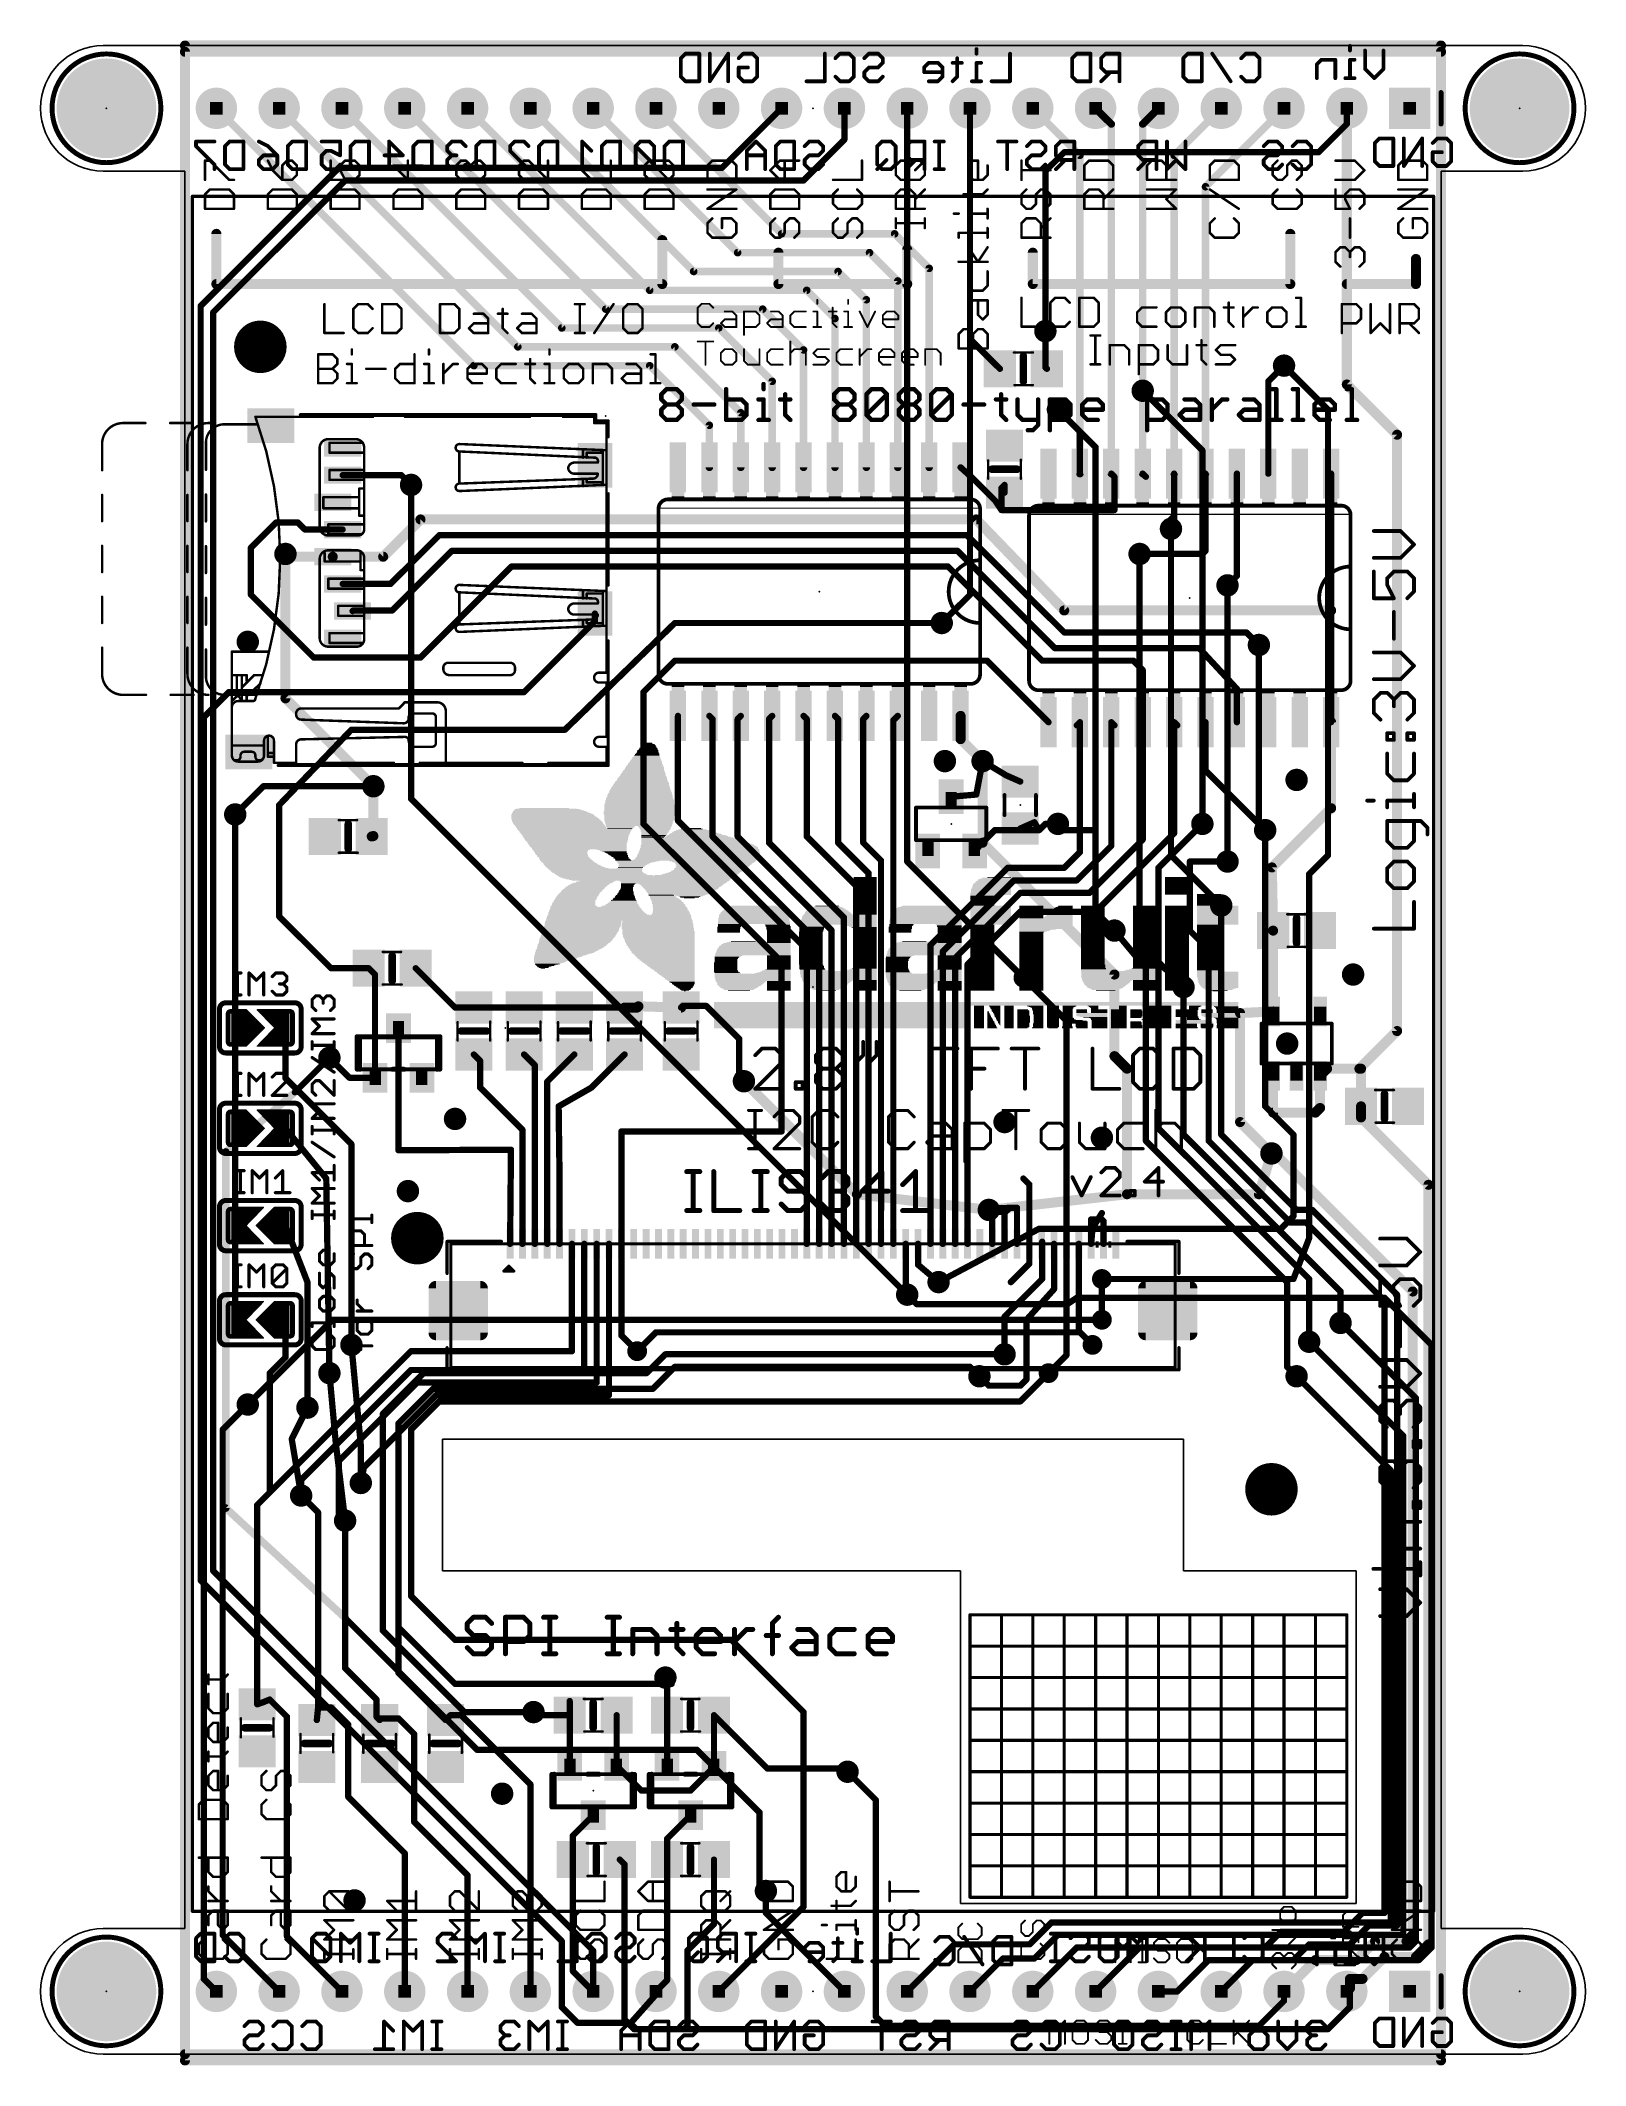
# Model space of a CAD drawing. Extents: x -31.2 to 31.2, y -41.1 to 40.8.
import ezdxf

# ---------------------------------------------------------------- set-up
doc = ezdxf.new("R2010")
doc.units = 0
for name, color, linetype in [('1', 12, 'CONTINUOUS'), ('16', 132, 'CONTINUOUS'), ('17', 110, 'CONTINUOUS'), ('18', 110, 'CONTINUOUS'), ('20', 53, 'CONTINUOUS'), ('21', 40, 'CONTINUOUS'), ('22', 6, 'CONTINUOUS'), ('23', 40, 'CONTINUOUS'), ('24', 6, 'CONTINUOUS'), ('41', 12, 'CONTINUOUS'), ('46', 140, 'CONTINUOUS'), ('51', 253, 'CONTINUOUS')]:
    doc.layers.add(name, color=color, linetype=linetype)

# ---------------------------------------------------------------- blocks, each defined once
blk = doc.blocks.new('RECT')
blk.add_solid([(-0.5, -0.5), (0.5, -0.5), (-0.5, 0.5), (0.5, 0.5)])
blk = doc.blocks.new('SQUAREP')
blk.add_solid([(-0.5, -0.5), (0.5, -0.5), (-0.5, 0.5), (0.5, 0.5)])
blk = doc.blocks.new('ROUNDP')
at = {"const_width": 0.5}
blk.add_lwpolyline([(0, -0.25, 1), (0, 0.25, 1), (0, -0.25)], format="xyb", dxfattribs=at)
blk = doc.blocks.new('RECT121920X243840R50')
at = {"const_width": 0.1905}
blk.add_lwpolyline([(0.2858, -0.5715), (0.2858, 0.5715, 0.4142), (0.1905, 0.6668), (-0.1905, 0.6668, 0.4142), (-0.2858, 0.5715), (-0.2858, -0.5715, 0.4142), (-0.1905, -0.6668), (0.1905, -0.6668, 0.4142)], format="xyb", close=True, dxfattribs=at)
blk.add_solid([(-0.2159, -0.5969), (0.2159, -0.5969), (-0.2159, 0.5969), (0.2159, 0.5969)])
blk = doc.blocks.new('PIE')
at = {"const_width": 0.5}
blk.add_lwpolyline([(0, -0.25, 1), (0, 0.25, 1), (0, -0.25)], format="xyb", dxfattribs=at)
blk = doc.blocks.new('RECT384000X384000R25')
at = {"const_width": 0.3}
blk.add_lwpolyline([(1.05, -0.9), (1.05, 0.9, 0.4142), (0.9, 1.05), (-0.9, 1.05, 0.4142), (-1.05, 0.9), (-1.05, -0.9, 0.4142), (-0.9, -1.05), (0.9, -1.05, 0.4142)], format="xyb", close=True, dxfattribs=at)
blk.add_solid([(-0.9254, -0.9254), (0.9254, -0.9254), (-0.9254, 0.9254), (0.9254, 0.9254)])
blk = doc.blocks.new('ROUNDV')
at = {"const_width": 0.5}
blk.add_lwpolyline([(0, -0.25, 1), (0, 0.25, 1), (0, -0.25)], format="xyb", dxfattribs=at)

msp = doc.modelspace()

# ---------------------------------------------------------------- linework, layer by layer
at = {"layer": '1'}
for points, const_width in [([(-25.4, 40.64), (-25.4, -40.64)], 0.4064), ([(25.4, 40.64), (-25.4, 40.64)], 0.4064), ([(25.4, -40.64), (25.4, 40.64)], 0.4064), ([(-24.13, 38.1), (-13.716, 27.686)], 0.3048), ([(-21.59, 38.1), (-11.938, 28.448)], 0.3048), ([(-19.05, 38.1), (-10.16, 29.21)], 0.3048), ([(-16.51, 38.1), (-8.382, 29.972)], 0.3048), ([(-13.97, 38.1), (-6.604, 30.734)], 0.3048), ([(-11.43, 38.1), (-4.826, 31.496)], 0.3048), ([(-8.89, 38.1), (-3.048, 32.258)], 0.3048), ([(-6.35, 38.1), (-1.27, 33.02)], 0.3048), ([(6.35, 28.768), (6.35, 38.1)], 0.254), ([(8.89, 38.1), (10.795, 36.195)], 0.3048), ([(11.43, 38.1), (12.065, 37.465)], 0.3048), ([(13.97, 38.1), (13.335, 37.465)], 0.3048), ([(16.51, 38.1), (14.605, 36.195)], 0.3048), ([(19.05, 38.1), (15.875, 34.925)], 0.3048), ([(21.59, 38.1), (21.59, 26.924)], 0.4064), ([(12.065, 37.465), (12.065, 23.3172)], 0.3048), ([(13.335, 37.465), (13.335, 26.67)], 0.3048), ([(10.795, 36.195), (10.795, 23.3172)], 0.3048), ([(14.605, 36.195), (14.605, 23.3172)], 0.3048), ([(15.875, 34.925), (15.875, 23.3172)], 0.3048), ([(-1.27, 33.02), (3.302, 33.02)], 0.3048), ([(3.302, 33.02), (4.699, 31.623)], 0.3048), ([(-3.048, 32.258), (2.286, 32.258)], 0.3048), ([(2.286, 32.258), (3.429, 31.115)], 0.3048), ([(-4.826, 31.496), (1.016, 31.496)], 0.3048), ([(1.016, 31.496), (2.159, 30.353)], 0.3048), ([(3.429, 31.115), (3.429, 23.5712)], 0.3048), ([(4.699, 31.623), (4.699, 23.5712)], 0.3048), ([(-6.604, 30.734), (-0.254, 30.734)], 0.3048), ([(-0.254, 30.734), (0.889, 29.591)], 0.3048), ([(2.159, 30.353), (2.159, 23.5712)], 0.3048), ([(-8.382, 29.972), (-2.032, 29.972)], 0.3048), ([(-2.032, 29.972), (-0.381, 28.321)], 0.3048), ([(0.889, 29.591), (0.889, 23.5712)], 0.3048), ([(-10.16, 29.21), (-3.81, 29.21)], 0.3048), ([(-3.81, 29.21), (-1.651, 27.051)], 0.3048), ([(7.559, 27.559), (6.35, 28.768)], 0.254), ([(9.398, 27.62), (9.398, 29.083)], 0.254), ([(-11.938, 28.448), (-5.588, 28.448)], 0.3048), ([(-5.588, 28.448), (-2.921, 25.781)], 0.3048), ([(-0.381, 28.321), (-0.381, 23.5712)], 0.3048), ([(-13.716, 27.686), (-6.604, 27.686)], 0.3048), ([(-6.604, 27.686), (-4.191, 25.273)], 0.3048), ([(-1.651, 27.051), (-1.651, 23.5712)], 0.3048), ([(9.459, 27.559), (9.398, 27.62)], 0.254), ([(18.415, 27.051), (19.05, 27.686)], 0.254), ([(18.415, 23.3172), (18.415, 27.051)], 0.254), ([(21.59, 26.924), (23.622, 24.892)], 0.4064), ([(13.335, 26.67), (13.335, 23.3172)], 0.3048), ([(-4.191, 25.273), (-4.191, 23.5712)], 0.3048), ([(-2.921, 25.781), (-2.921, 23.5712)], 0.3048), ([(9.906, 25.908), (10.795, 25.019)], 0.254), ([(10.795, 25.019), (10.795, 23.3172)], 0.254), ([(23.622, 24.892), (23.622, 0.762)], 0.4064), ([(-16.65, 23.254), (-19.022, 23.254)], 0.254), ([(-16.256, 22.86), (-16.65, 23.254)], 0.254), ([(5.969, 23.5712), (6.477, 23.114)], 0.254), ([(6.477, 23.114), (7.366, 22.225)], 0.254), ([(7.747, 22.86), (7.62, 22.733)], 0.254), ([(7.747, 22.545), (7.747, 22.86)], 0.254), ([(12.192, 23.1902), (12.065, 23.3172)], 0.254), ([(12.192, 21.844), (12.192, 23.1902)], 0.254), ([(13.462, 23.1902), (13.335, 23.3172)], 0.254), ([(14.605, 21.59), (14.605, 23.3172)], 0.254), ([(15.875, 20.193), (15.875, 23.3172)], 0.254), ([(17.145, 23.3172), (17.145, 19.177)], 0.254), ([(20.955, 17.78), (20.955, 23.3172)], 0.254), ([(7.366, 22.225), (7.62, 21.844)], 0.254), ([(7.62, 22.733), (7.62, 21.844)], 0.254), ([(-21.717, 21.336), (-22.733, 20.32)], 0.254), ([(-20.828, 21.336), (-21.717, 21.336)], 0.254), ([(-20.546, 21.054), (-20.828, 21.336)], 0.254), ([(-15.875, 21.463), (-17.384, 19.954)], 0.4064), ([(6.604, 21.463), (-15.875, 21.463)], 0.4064), ([(6.604, 21.463), (10.16, 17.78)], 0.4064), ([(7.62, 21.844), (12.192, 21.844)], 0.254), ([(14.351, 21.336), (14.605, 21.59)], 0.254), ([(14.478, 21.082), (14.605, 21.463)], 0.254), ([(14.605, 21.463), (14.605, 21.59)], 0.254), ([(-19.022, 21.054), (-20.546, 21.054)], 0.254), ([(-17.087, 18.854), (-15.113, 20.828)], 0.254), ([(-15.113, 20.828), (6.223, 20.828)], 0.254), ([(6.223, 20.828), (10.16, 16.891)], 0.254), ([(-22.733, 20.32), (-22.733, 18.415)], 0.254), ([(-21.336, 20.066), (-21.224, 19.954)], 0.4064), ([(-21.224, 19.954), (-19.422, 19.954)], 0.4064), ([(-17.384, 19.954), (-19.422, 19.954)], 0.4064), ([(-14.605, 20.193), (-17.018, 17.78)], 0.254), ([(-15.875, 15.875), (-12.192, 19.558)], 0.254), ([(5.842, 20.193), (-14.605, 20.193)], 0.254), ([(-12.192, 19.558), (5.461, 19.558)], 0.254), ([(5.461, 19.558), (9.271, 15.748)], 0.254), ([(9.779, 16.256), (5.842, 20.193)], 0.254), ([(13.208, 20.066), (15.748, 20.066)], 0.254), ([(15.748, 20.066), (15.875, 20.193)], 0.254), ([(-19.022, 18.854), (-17.087, 18.854)], 0.254), ([(17.145, 19.177), (16.764, 18.796)], 0.254), ([(-22.733, 18.415), (-20.193, 15.875)], 0.254), ([(-18.596, 17.78), (-18.622, 17.754)], 0.254), ([(-17.018, 17.78), (-18.596, 17.78)], 0.254), ([(-11.684, 14.478), (-8.822, 17.34)], 0.254), ([(-10.033, 12.954), (-5.588, 17.272)], 0.254), ([(-8.822, 17.34), (-8.822, 17.654)], 0.254), ([(-5.588, 17.272), (5.207, 17.272)], 0.254), ([(10.16, 17.78), (20.955, 17.78)], 0.4064), ([(20.955, 13.2588), (20.955, 17.78)], 0.254), ([(10.16, 16.891), (17.526, 16.891)], 0.254), ([(17.526, 16.891), (18.034, 16.383)], 0.254), ([(-20.193, 15.875), (-15.875, 15.875)], 0.254), ([(-6.858, 14.478), (-5.588, 15.748)], 0.254), ([(-5.588, 15.748), (7.0358, 15.748)], 0.254), ([(7.0358, 15.748), (9.525, 13.2588)], 0.254), ([(9.271, 15.748), (12.954, 15.748)], 0.254), ([(15.621, 16.256), (9.779, 16.256)], 0.254), ([(12.954, 15.748), (13.335, 15.367)], 0.254), ([(17.145, 14.605), (15.621, 16.256)], 0.254), ([(13.335, 15.367), (13.335, 13.2588)], 0.254), ([(-24.638, 13.462), (-23.622, 14.478)], 0.254), ([(-23.622, 14.478), (-11.684, 14.478)], 0.254), ([(-6.858, 9.144), (-6.858, 14.478)], 0.254), ([(17.145, 13.2588), (17.145, 14.605)], 0.254), ([(-24.638, -37.592), (-24.638, 13.462)], 0.254), ([(-5.461, 9.271), (-5.461, 13.5128)], 0.254), ([(-4.064, 13.3858), (-4.191, 13.5128)], 0.254), ([(-4.064, 8.636), (-4.064, 13.3858)], 0.254), ([(-3.048, 13.3858), (-2.921, 13.5128)], 0.254), ([(-3.048, 8.636), (-3.048, 13.3858)], 0.254), ([(-1.778, 13.3858), (-1.651, 13.5128)], 0.254), ([(-1.778, 8.382), (-1.778, 13.3858)], 0.254), ([(-0.254, 13.3858), (-0.381, 13.5128)], 0.254), ([(-0.254, 8.636), (-0.254, 13.3858)], 0.254), ([(1.016, 13.3858), (0.889, 13.5128)], 0.254), ([(1.016, 8.382), (1.016, 13.3858)], 0.254), ([(2.032, 13.3858), (2.159, 13.5128)], 0.254), ([(2.032, 8.382), (2.032, 13.3858)], 0.254), ([(3.25, 13.3338), (3.429, 13.5128)], 0.254), ([(3.25, -7.85), (3.25, 13.3338)], 0.254), ([(5.969, 13.5128), (5.969, 12.573)], 0.4064), ([(10.668, 13.1318), (10.795, 13.2588)], 0.254), ([(10.795, 8.001), (10.795, 13.2588)], 0.254), ([(12.192, 13.1318), (12.065, 13.2588)], 0.254), ([(12.065, 8.255), (12.065, 13.2588)], 0.254), ([(13.208, 13.1318), (13.335, 13.2588)], 0.254), ([(13.335, 8.509), (13.335, 13.2588)], 0.254), ([(14.732, 13.1318), (14.605, 13.2588)], 0.254), ([(14.605, 8.763), (14.605, 13.2588)], 0.254), ([(15.875, 13.2588), (15.875, 11.303)], 0.254), ([(20.955, 9.779), (20.955, 13.2588)], 0.4064), ([(-21.59, 9.906), (-18.669, 12.954)], 0.254), ([(-18.669, 12.954), (-10.033, 12.954)], 0.254), ([(5.969, 12.573), (6.858, 11.684)], 0.4064), ([(6.604, 10.33), (6.858, 11.684)], 0.254), ([(6.858, 11.684), (7.808, 11.11)], 0.254), ([(-17.78, 8.652), (-17.78, 10.668)], 0.4064), ([(7.808, 11.11), (8.382, 10.856)], 0.254), ([(15.875, 11.303), (18.288, 8.89)], 0.254), ([(-21.59, 5.4), (-21.59, 9.906)], 0.254), ([(5.588, 10.244), (6.604, 10.33)], 0.254), ([(18.558, 7.382), (20.955, 9.779)], 0.4064), ([(-23.368, 0.889), (-23.368, 9.525)], 0.254), ([(-1.27, 3.556), (-6.858, 9.144)], 0.254), ([(-0.25, 4.06), (-5.461, 9.271)], 0.254), ([(6.538, 8.044), (7.348, 8.89)], 0.254), ([(7.348, 8.89), (9.144, 8.89)], 0.254), ([(8.956, 9.21), (8.382, 8.956)], 0.254), ([(9.144, 8.89), (8.956, 9.21)], 0.254), ([(9.144, 8.89), (9.398, 9.144)], 0.254), ([(9.398, 9.144), (9.906, 9.144)], 0.254), ([(13.97, 7.366), (15.748, 9.144)], 0.254), ([(-17.846, 8.636), (-17.78, 8.652)], 0.4064), ([(0.25, 4.322), (-4.064, 8.636)], 0.254), ([(0.75, 4.838), (-3.048, 8.636)], 0.254), ([(1.25, 5.354), (-1.778, 8.382)], 0.254), ([(1.75, 6.632), (-0.254, 8.636)], 0.254), ([(2.25, 7.148), (1.016, 8.382)], 0.254), ([(2.75, 7.664), (2.032, 8.382)], 0.254), ([(10.668, 6.858), (12.065, 8.255)], 0.254), ([(11.176, 6.35), (13.335, 8.509)], 0.254), ([(11.43, 5.588), (14.605, 8.763)], 0.254), ([(2.75, -7.85), (2.75, 7.664)], 0.254), ([(4.75, 4.242), (7.874, 7.366)], 0.254), ([(7.874, 7.366), (10.16, 7.366)], 0.254), ([(10.16, 7.366), (10.795, 8.001)], 0.254), ([(13.97, -3.175), (13.97, 7.366)], 0.254), ([(15.24, 4.826), (15.24, 7.62)], 0.254), ([(15.24, 7.62), (16.764, 7.62)], 0.254), ([(18.608, 4.826), (18.558, 7.382)], 0.4064), ([(1.75, -7.85), (1.75, 6.632)], 0.254), ([(2.25, -7.85), (2.25, 7.148)], 0.254), ([(5.25, 3.98), (8.128, 6.858)], 0.254), ([(8.128, 6.858), (10.668, 6.858)], 0.254), ([(5.75, 3.718), (8.382, 6.35)], 0.254), ([(8.382, 6.35), (11.176, 6.35)], 0.254), ([(16.51, -3.429), (16.51, 5.842)], 0.254), ([(-21.59, 5.4), (-19.492, 3.302)], 0.254), ([(0.75, -7.85), (0.75, 4.838)], 0.254), ([(1.25, -7.85), (1.25, 5.354)], 0.254), ([(6.25, 3.456), (8.382, 5.588)], 0.254), ([(8.382, 5.588), (11.43, 5.588)], 0.254), ([(13.462, 3.302), (12.192, 4.826)], 0.254), ([(16.002, 4.064), (15.24, 4.826)], 0.254), ([(18.608, 1.554), (18.608, 4.826)], 0.4064), ([(-0.25, -7.85), (-0.25, 4.06)], 0.254), ([(0.25, -7.85), (0.25, 4.322)], 0.254), ([(4.75, -7.85), (4.75, 4.242)], 0.254), ([(5.25, -7.85), (5.25, 3.98)], 0.254), ([(16.002, -3.683), (16.002, 4.064)], 0.254), ([(-19.492, 3.302), (-17.968, 3.302)], 0.254), ([(-17.968, 3.302), (-17.714, 3.048)], 0.254), ([(-16.068, 3.302), (-14.478, 1.712)], 0.254), ([(-1.27, -3.302), (-1.27, 3.556)], 0.254), ([(5.75, -7.85), (5.75, 3.718)], 0.254), ([(6.25, -7.85), (6.25, 3.456)], 0.254), ([(13.462, -3.683), (13.462, 3.302)], 0.254), ([(-17.714, 3.048), (-17.714, -1.127)], 0.254), ([(10.25, 1.18), (8.509, 2.921)], 0.254), ([(14.986, -3.429), (14.986, 2.54)], 0.254), ([(-23.495, 1.6256), (-22.9235, 1.6256)], 0.0508), ([(-23.495, 0.1524), (-23.495, 1.6256)], 0.0508), ([(-22.9235, 1.6256), (-22.1869, 0.889)], 0.0508), ([(-22.479, 1.6256), (-21.7678, 0.889)], 0.0508), ([(-21.209, 1.6256), (-22.479, 1.6256)], 0.0508), ([(-21.209, 0.1524), (-21.209, 1.6256)], 0.0508), ([(-14.478, 1.712), (-13.716, 1.712)], 0.254), ([(-13.716, 1.712), (-13.208, 1.712)], 0.254), ([(-13.208, 1.712), (-11.684, 1.712)], 0.254), ([(-11.684, 1.712), (-9.652, 1.712)], 0.254), ([(-9.652, 1.712), (-7.62, 1.712)], 0.254), ([(-7.62, 1.712), (-7.112, 1.712)], 0.4064), ([(-7.062, 1.762), (-7.112, 1.712)], 0.4064), ([(-5.334, 1.712), (-7.062, 1.762)], 0.4064), ([(-5.268, 1.778), (-5.334, 1.712)], 0.254), ([(-4.318, 1.778), (-5.268, 1.778)], 0.254), ([(-2.982, 0.442), (-4.318, 1.778)], 0.254), ([(17.272, 1.488), (18.608, 1.554)], 0.4064), ([(17.272, -2.921), (17.272, 1.488)], 0.4064), ([(-23.495, 1.5748), (-22.8727, 1.5748)], 0.0508), ([(-23.495, 1.524), (-22.8219, 1.524)], 0.0508), ([(-23.495, 1.4732), (-22.7711, 1.4732)], 0.0508), ([(-23.495, 1.4224), (-22.7203, 1.4224)], 0.0508), ([(-23.495, 1.3716), (-22.6695, 1.3716)], 0.0508), ([(-23.495, 1.3208), (-22.6187, 1.3208)], 0.0508), ([(-23.495, 1.27), (-22.5679, 1.27)], 0.0508), ([(-23.495, 1.2192), (-22.5171, 1.2192)], 0.0508), ([(-23.495, 1.1684), (-22.4663, 1.1684)], 0.0508), ([(-23.495, 1.1176), (-22.4155, 1.1176)], 0.0508), ([(-23.495, 1.0668), (-22.3647, 1.0668)], 0.0508), ([(-23.495, 1.016), (-22.3139, 1.016)], 0.0508), ([(-23.495, 0.9652), (-22.2631, 0.9652)], 0.0508), ([(-23.495, 0.9144), (-22.2123, 0.9144)], 0.0508), ([(-23.495, 0.8636), (-22.2123, 0.8636)], 0.0508), ([(-23.495, 0.8128), (-22.2631, 0.8128)], 0.0508), ([(-23.368, 0.889), (-23.368, -3.175)], 0.254), ([(-22.1869, 0.889), (-22.9235, 0.1524)], 0.0508), ([(-21.7678, 0.889), (-22.479, 0.1524)], 0.0508), ([(-22.43, 1.5748), (-21.209, 1.5748)], 0.0508), ([(-22.3809, 1.524), (-21.209, 1.524)], 0.0508), ([(-22.3319, 1.4732), (-21.209, 1.4732)], 0.0508), ([(-22.2828, 1.4224), (-21.209, 1.4224)], 0.0508), ([(-22.2338, 1.3716), (-21.209, 1.3716)], 0.0508), ([(-22.1847, 1.3208), (-21.209, 1.3208)], 0.0508), ([(-22.1357, 1.27), (-21.209, 1.27)], 0.0508), ([(-22.0866, 1.2192), (-21.209, 1.2192)], 0.0508), ([(-22.0376, 1.1684), (-21.209, 1.1684)], 0.0508), ([(-21.9885, 1.1176), (-21.209, 1.1176)], 0.0508), ([(-21.9395, 1.0668), (-21.209, 1.0668)], 0.0508), ([(-21.8904, 1.016), (-21.209, 1.016)], 0.0508), ([(-21.8414, 0.9652), (-21.209, 0.9652)], 0.0508), ([(-21.8414, 0.8128), (-21.209, 0.8128)], 0.0508), ([(-21.7923, 0.9144), (-21.209, 0.9144)], 0.0508), ([(-21.7923, 0.8636), (-21.209, 0.8636)], 0.0508), ([(-21.336, 0.889), (-21.336, 1.27)], 0.254), ([(-21.336, 0.889), (-21.336, -1.143)], 0.254), ([(-16.764, -4.064), (-16.764, 0.873)], 0.254), ([(10.25, -7.85), (10.25, 1.18)], 0.254), ([(23.622, 0.762), (22.098, -0.762)], 0.4064), ([(-23.495, 0.762), (-22.3139, 0.762)], 0.0508), ([(-23.495, 0.7112), (-22.3647, 0.7112)], 0.0508), ([(-23.495, 0.6604), (-22.4155, 0.6604)], 0.0508), ([(-23.495, 0.6096), (-22.4663, 0.6096)], 0.0508), ([(-23.495, 0.5588), (-22.5171, 0.5588)], 0.0508), ([(-23.495, 0.508), (-22.5679, 0.508)], 0.0508), ([(-23.495, 0.4572), (-22.6187, 0.4572)], 0.0508), ([(-23.495, 0.4064), (-22.6695, 0.4064)], 0.0508), ([(-23.495, 0.3556), (-22.7203, 0.3556)], 0.0508), ([(-23.495, 0.3048), (-22.7711, 0.3048)], 0.0508), ([(-23.495, 0.254), (-22.8219, 0.254)], 0.0508), ([(-23.495, 0.2032), (-22.8727, 0.2032)], 0.0508), ([(-22.9235, 0.1524), (-23.495, 0.1524)], 0.0508), ([(-23.495, 0.1524), (-22.9235, 0.1524)], 0.0508), ([(-22.479, 0.1524), (-21.209, 0.1524)], 0.0508), ([(-22.479, 0.1524), (-21.209, 0.1524)], 0.0508), ([(-22.43, 0.2032), (-21.209, 0.2032)], 0.0508), ([(-22.3809, 0.254), (-21.209, 0.254)], 0.0508), ([(-22.3319, 0.3048), (-21.209, 0.3048)], 0.0508), ([(-22.2828, 0.3556), (-21.209, 0.3556)], 0.0508), ([(-22.2338, 0.4064), (-21.209, 0.4064)], 0.0508), ([(-22.1847, 0.4572), (-21.209, 0.4572)], 0.0508), ([(-22.1357, 0.508), (-21.209, 0.508)], 0.0508), ([(-22.0866, 0.5588), (-21.209, 0.5588)], 0.0508), ([(-22.0376, 0.6096), (-21.209, 0.6096)], 0.0508), ([(-21.9885, 0.6604), (-21.209, 0.6604)], 0.0508), ([(-21.9395, 0.7112), (-21.209, 0.7112)], 0.0508), ([(-21.8904, 0.762), (-21.209, 0.762)], 0.0508), ([(-2.982, -1.082), (-2.982, 0.442)], 0.254), ([(-19.558, -0.32), (-18.751, -1.127)], 0.254), ([(-13.462, -0.442), (-13.716, -0.188)], 0.254), ([(-13.462, -1.524), (-13.462, -0.442)], 0.254), ([(-11.25, -0.622), (-11.684, -0.188)], 0.254), ([(-11.25, -7.85), (-11.25, -0.622)], 0.254), ([(-10.75, -1.286), (-9.652, -0.188)], 0.254), ([(-8.956, -1.524), (-7.62, -0.188)], 0.254), ([(20.792, -0.762), (20.508, -1.046)], 0.4064), ([(22.098, -0.762), (20.792, -0.762)], 0.4064), ([(22.098, -0.762), (22.164, -0.762)], 0.4064), ([(22.164, -0.762), (22.164, -2.286)], 0.4064), ([(-21.336, -1.143), (-18.669, -3.81)], 0.254), ([(-18.751, -1.127), (-17.714, -1.127)], 0.254), ([(-11.75, -3.236), (-13.462, -1.524)], 0.254), ([(-10.75, -7.85), (-10.75, -1.286)], 0.254), ([(-10.287, -2.286), (-8.956, -1.524)], 0.254), ([(-2.982, -1.082), (-2.794, -1.27)], 0.4064), ([(18.608, -1.046), (18.608, -2.54)], 0.4064), ([(20.508, -2.352), (20.508, -1.046)], 0.4064), ([(-23.495, -2.4384), (-22.9235, -2.4384)], 0.0508), ([(-23.495, -3.9116), (-23.495, -2.4384)], 0.0508), ([(-22.9235, -2.4384), (-22.1869, -3.175)], 0.0508), ([(-22.479, -2.4384), (-21.7678, -3.175)], 0.0508), ([(-21.209, -2.4384), (-22.479, -2.4384)], 0.0508), ([(-21.209, -3.9116), (-21.209, -2.4384)], 0.0508), ([(-10.25, -5.17), (-10.287, -2.286)], 0.254), ([(18.608, -2.54), (20.32, -2.54)], 0.4064), ([(20.32, -2.54), (20.508, -2.352)], 0.4064), ([(22.164, -2.286), (22.164, -2.733)], 0.4064), ([(-23.495, -2.4892), (-22.8727, -2.4892)], 0.0508), ([(-23.495, -2.54), (-22.8219, -2.54)], 0.0508), ([(-23.495, -2.5908), (-22.7711, -2.5908)], 0.0508), ([(-23.495, -2.6416), (-22.7203, -2.6416)], 0.0508), ([(-23.495, -2.6924), (-22.6695, -2.6924)], 0.0508), ([(-23.495, -2.7432), (-22.6187, -2.7432)], 0.0508), ([(-23.495, -2.794), (-22.5679, -2.794)], 0.0508), ([(-23.495, -2.8448), (-22.5171, -2.8448)], 0.0508), ([(-23.495, -2.8956), (-22.4663, -2.8956)], 0.0508), ([(-23.495, -2.9464), (-22.4155, -2.9464)], 0.0508), ([(-23.495, -2.9972), (-22.3647, -2.9972)], 0.0508), ([(-23.495, -3.048), (-22.3139, -3.048)], 0.0508), ([(-23.495, -3.0988), (-22.2631, -3.0988)], 0.0508), ([(-23.495, -3.1496), (-22.2123, -3.1496)], 0.0508), ([(-23.495, -3.2004), (-22.2123, -3.2004)], 0.0508), ([(-23.495, -3.2512), (-22.2631, -3.2512)], 0.0508), ([(-23.495, -3.302), (-22.3139, -3.302)], 0.0508), ([(-23.368, -3.175), (-23.368, -7.112)], 0.254), ([(-22.1869, -3.175), (-22.9235, -3.9116)], 0.0508), ([(-21.7678, -3.175), (-22.479, -3.9116)], 0.0508), ([(-22.43, -2.4892), (-21.209, -2.4892)], 0.0508), ([(-22.3809, -2.54), (-21.209, -2.54)], 0.0508), ([(-22.3319, -2.5908), (-21.209, -2.5908)], 0.0508), ([(-22.2828, -2.6416), (-21.209, -2.6416)], 0.0508), ([(-22.2338, -2.6924), (-21.209, -2.6924)], 0.0508), ([(-22.1847, -2.7432), (-21.209, -2.7432)], 0.0508), ([(-22.1357, -2.794), (-21.209, -2.794)], 0.0508), ([(-22.0866, -2.8448), (-21.209, -2.8448)], 0.0508), ([(-22.0376, -2.8956), (-21.209, -2.8956)], 0.0508), ([(-21.9885, -2.9464), (-21.209, -2.9464)], 0.0508), ([(-21.9395, -2.9972), (-21.209, -2.9972)], 0.0508), ([(-21.8904, -3.048), (-21.209, -3.048)], 0.0508), ([(-21.8904, -3.302), (-21.209, -3.302)], 0.0508), ([(-21.8414, -3.0988), (-21.209, -3.0988)], 0.0508), ([(-21.8414, -3.2512), (-21.209, -3.2512)], 0.0508), ([(-21.7923, -3.1496), (-21.209, -3.1496)], 0.0508), ([(-21.7923, -3.2004), (-21.209, -3.2004)], 0.0508), ([(-21.336, -3.175), (-19.685, -5.207)], 0.254), ([(-11.75, -7.85), (-11.75, -3.236)], 0.254), ([(-7.75, -7.85), (-7.75, -3.302)], 0.254), ([(-7.75, -3.302), (-1.27, -3.302)], 0.254), ([(20.066, -9.271), (13.97, -3.175)], 0.254), ([(17.272, -2.921), (18.542, -4.191)], 0.4064), ([(22.164, -2.733), (24.892, -5.461)], 0.4064), ([(-23.495, -3.3528), (-22.3647, -3.3528)], 0.0508), ([(-23.495, -3.4036), (-22.4155, -3.4036)], 0.0508), ([(-23.495, -3.4544), (-22.4663, -3.4544)], 0.0508), ([(-23.495, -3.5052), (-22.5171, -3.5052)], 0.0508), ([(-23.495, -3.556), (-22.5679, -3.556)], 0.0508), ([(-23.495, -3.6068), (-22.6187, -3.6068)], 0.0508), ([(-23.495, -3.6576), (-22.6695, -3.6576)], 0.0508), ([(-23.495, -3.7084), (-22.7203, -3.7084)], 0.0508), ([(-23.495, -3.7592), (-22.7711, -3.7592)], 0.0508), ([(-23.495, -3.81), (-22.8219, -3.81)], 0.0508), ([(-23.495, -3.8608), (-22.8727, -3.8608)], 0.0508), ([(-22.9235, -3.9116), (-23.495, -3.9116)], 0.0508), ([(-23.495, -3.9116), (-22.9235, -3.9116)], 0.0508), ([(-22.479, -3.9116), (-21.209, -3.9116)], 0.0508), ([(-22.479, -3.9116), (-21.209, -3.9116)], 0.0508), ([(-22.43, -3.8608), (-21.209, -3.8608)], 0.0508), ([(-22.3809, -3.81), (-21.209, -3.81)], 0.0508), ([(-22.3319, -3.7592), (-21.209, -3.7592)], 0.0508), ([(-22.2828, -3.7084), (-21.209, -3.7084)], 0.0508), ([(-22.2338, -3.6576), (-21.209, -3.6576)], 0.0508), ([(-22.1847, -3.6068), (-21.209, -3.6068)], 0.0508), ([(-22.1357, -3.556), (-21.209, -3.556)], 0.0508), ([(-22.0866, -3.5052), (-21.209, -3.5052)], 0.0508), ([(-22.0376, -3.4544), (-21.209, -3.4544)], 0.0508), ([(-21.9885, -3.4036), (-21.209, -3.4036)], 0.0508), ([(-21.9395, -3.3528), (-21.209, -3.3528)], 0.0508), ([(-18.669, -3.81), (-18.669, -11.938)], 0.254), ([(-12.216, -4.04), (-16.764, -4.064)], 0.254), ([(-12.25, -7.85), (-12.216, -4.04)], 0.254), ([(19.177, -9.398), (13.462, -3.683)], 0.254), ([(21.336, -9.779), (14.986, -3.429)], 0.254), ([(19.304, -6.985), (16.002, -3.683)], 0.254), ([(19.558, -6.477), (16.51, -3.429)], 0.254), ([(18.542, -4.191), (18.558, -4.191)], 0.4064), ([(18.558, -4.08), (18.558, -4.191)], 0.4064), ([(18.558, -4.08), (24.257, -9.779)], 0.4064), ([(-19.685, -5.207), (-19.558, -13.081)], 0.254), ([(-10.25, -7.85), (-10.25, -5.17)], 0.254), ([(8.75, -5.448), (8.509, -5.207)], 0.254), ([(8.75, -7.85), (8.75, -5.448)], 0.254), ([(24.892, -5.461), (24.892, -36.195)], 0.4064), ([(-22.225, -6.3754), (-23.495, -6.3754)], 0.0508), ([(-23.495, -6.3754), (-23.495, -7.8486)], 0.0508), ([(-23.495, -6.4008), (-22.2495, -6.4008)], 0.0508), ([(-23.495, -6.4516), (-22.2986, -6.4516)], 0.0508), ([(-23.495, -6.5024), (-22.3476, -6.5024)], 0.0508), ([(-23.495, -6.5532), (-22.3967, -6.5532)], 0.0508), ([(-22.9362, -7.112), (-22.225, -6.3754)], 0.0508), ([(-22.5171, -7.112), (-21.7805, -6.3754)], 0.0508), ([(-21.9583, -6.5532), (-21.209, -6.5532)], 0.0508), ([(-21.9075, -6.5024), (-21.209, -6.5024)], 0.0508), ([(-21.8567, -6.4516), (-21.209, -6.4516)], 0.0508), ([(-21.8059, -6.4008), (-21.209, -6.4008)], 0.0508), ([(-21.7805, -6.3754), (-21.209, -6.3754)], 0.0508), ([(-21.209, -6.3754), (-21.209, -7.8486)], 0.0508), ([(7.112, -6.477), (7.75, -6.48)], 0.4064), ([(7.25, -6.477), (7.112, -6.477)], 0.254), ([(7.8785, -6.477), (7.112, -6.477)], 0.254), ([(7.25, -7.85), (7.25, -6.477)], 0.254), ([(7.75, -7.85), (7.75, -6.48)], 0.254), ([(8.25, -6.3899), (7.8785, -6.3899)], 0.254), ([(7.8785, -6.3899), (7.8785, -6.477)], 0.254), ([(8.25, -7.85), (8.25, -6.3899)], 0.254), ([(11.303, -7.215), (11.684, -6.604)], 0.254), ([(19.558, -6.477), (20.193, -6.477)], 0.254), ([(20.193, -6.477), (23.622, -9.906)], 0.254), ([(-23.495, -6.604), (-22.4457, -6.604)], 0.0508), ([(-23.495, -6.6548), (-22.4948, -6.6548)], 0.0508), ([(-23.495, -6.7056), (-22.5438, -6.7056)], 0.0508), ([(-23.495, -6.7564), (-22.5929, -6.7564)], 0.0508), ([(-23.495, -6.8072), (-22.6419, -6.8072)], 0.0508), ([(-23.495, -6.858), (-22.691, -6.858)], 0.0508), ([(-23.495, -6.9088), (-22.74, -6.9088)], 0.0508), ([(-23.495, -6.9596), (-22.7891, -6.9596)], 0.0508), ([(-23.495, -7.0104), (-22.8381, -7.0104)], 0.0508), ([(-23.495, -7.0612), (-22.8872, -7.0612)], 0.0508), ([(-23.495, -7.112), (-22.9362, -7.112)], 0.0508), ([(-23.495, -7.1628), (-22.8872, -7.1628)], 0.0508), ([(-23.495, -7.2136), (-22.8381, -7.2136)], 0.0508), ([(-23.495, -7.2644), (-22.7891, -7.2644)], 0.0508), ([(-23.495, -7.3152), (-22.74, -7.3152)], 0.0508), ([(-23.495, -7.366), (-22.691, -7.366)], 0.0508), ([(-23.368, -7.62), (-23.368, -7.112)], 0.254), ([(-23.368, -7.112), (-23.368, -10.922)], 0.254), ([(-22.225, -7.8486), (-22.9362, -7.112)], 0.0508), ([(-21.7805, -7.8486), (-22.5171, -7.112)], 0.0508), ([(-22.5171, -7.112), (-21.209, -7.112)], 0.0508), ([(-22.4663, -7.0612), (-21.209, -7.0612)], 0.0508), ([(-22.4663, -7.1628), (-21.209, -7.1628)], 0.0508), ([(-22.4155, -7.0104), (-21.209, -7.0104)], 0.0508), ([(-22.4155, -7.2136), (-21.209, -7.2136)], 0.0508), ([(-22.3647, -6.9596), (-21.209, -6.9596)], 0.0508), ([(-22.3647, -7.2644), (-21.209, -7.2644)], 0.0508), ([(-22.3139, -6.9088), (-21.209, -6.9088)], 0.0508), ([(-22.3139, -7.3152), (-21.209, -7.3152)], 0.0508), ([(-22.2631, -6.858), (-21.209, -6.858)], 0.0508), ([(-22.2631, -7.366), (-21.209, -7.366)], 0.0508), ([(-22.2123, -6.8072), (-21.209, -6.8072)], 0.0508), ([(-22.1615, -6.7564), (-21.209, -6.7564)], 0.0508), ([(-22.1107, -6.7056), (-21.209, -6.7056)], 0.0508), ([(-22.0599, -6.6548), (-21.209, -6.6548)], 0.0508), ([(-22.0091, -6.604), (-21.209, -6.604)], 0.0508), ([(-21.336, -7.112), (-20.447, -9.398)], 0.254), ([(11.25, -7.85), (11.25, -6.858)], 0.254), ([(11.25, -6.858), (11.684, -6.858)], 0.254), ([(11.25, -7.85), (11.303, -7.215)], 0.254), ([(11.684, -6.858), (11.75, -6.924)], 0.254), ([(11.75, -6.924), (11.75, -7.85)], 0.254), ([(19.304, -6.985), (19.939, -6.985)], 0.254), ([(19.939, -6.985), (23.114, -10.16)], 0.254), ([(-23.495, -7.4168), (-22.6419, -7.4168)], 0.0508), ([(-23.495, -7.4676), (-22.5929, -7.4676)], 0.0508), ([(-23.495, -7.5184), (-22.5438, -7.5184)], 0.0508), ([(-23.495, -7.5692), (-22.4948, -7.5692)], 0.0508), ([(-23.495, -7.62), (-22.4457, -7.62)], 0.0508), ([(-23.495, -7.6708), (-22.3967, -7.6708)], 0.0508), ([(-23.495, -7.7216), (-22.3476, -7.7216)], 0.0508), ([(-23.495, -7.7724), (-22.2986, -7.7724)], 0.0508), ([(-23.495, -7.8232), (-22.2495, -7.8232)], 0.0508), ([(-23.495, -7.8486), (-22.225, -7.8486)], 0.0508), ([(-22.2123, -7.4168), (-21.209, -7.4168)], 0.0508), ([(-22.1615, -7.4676), (-21.209, -7.4676)], 0.0508), ([(-22.1107, -7.5184), (-21.209, -7.5184)], 0.0508), ([(-22.0599, -7.5692), (-21.209, -7.5692)], 0.0508), ([(-22.0091, -7.62), (-21.209, -7.62)], 0.0508), ([(-21.9583, -7.6708), (-21.209, -7.6708)], 0.0508), ([(-21.9075, -7.7216), (-21.209, -7.7216)], 0.0508), ([(-21.8567, -7.7724), (-21.209, -7.7724)], 0.0508), ([(-21.8059, -7.8232), (-21.209, -7.8232)], 0.0508), ([(-21.209, -7.8486), (-21.7805, -7.8486)], 0.0508), ([(-9.75, -12.192), (-9.75, -7.85)], 0.254), ([(-9.25, -7.85), (-9.25, -12.954)], 0.254), ([(-8.75, -13.462), (-8.75, -7.85)], 0.254), ([(-8.25, -13.97), (-8.25, -7.85)], 0.254), ([(-7.75, -11.554), (-7.75, -7.85)], 0.254), ([(3.75, -9.846), (3.75, -7.85)], 0.254), ([(4.25, -7.85), (4.25, -8.695)], 0.254), ([(8.75, -7.85), (8.75, -8.649)], 0.254), ([(9.271, -7.762), (9.25, -7.85)], 0.254), ([(9.271, -9.271), (9.271, -7.762)], 0.254), ([(9.75, -7.85), (9.75, -9.681)], 0.254), ([(10.25, -7.85), (10.25, -12.356)], 0.254), ([(10.75, -7.85), (10.75, -11.385)], 0.254), ([(5.08, -9.398), (4.25, -8.695)], 0.254), ([(8.75, -8.649), (8.001, -9.398)], 0.254), ([(-20.447, -9.398), (-20.447, -14.478)], 0.254), ([(3.81, -9.906), (3.75, -9.846)], 0.254), ([(7.747, -10.795), (9.271, -9.271)], 0.254), ([(8.636, -10.922), (9.75, -9.681)], 0.254), ([(11.684, -10.922), (11.684, -9.271)], 0.254), ([(19.177, -9.398), (19.177, -12.827)], 0.254), ([(20.066, -9.271), (20.066, -11.811)], 0.254), ([(21.336, -9.779), (21.336, -11.049)], 0.254), ([(23.622, -9.906), (23.622, -35.433)], 0.254), ([(24.257, -9.779), (24.257, -35.814)], 0.4064), ([(-22.225, -10.1854), (-23.495, -10.1854)], 0.0508), ([(-23.495, -10.1854), (-23.495, -11.6586)], 0.0508), ([(-23.495, -10.2108), (-22.2495, -10.2108)], 0.0508), ([(-23.495, -10.2616), (-22.2986, -10.2616)], 0.0508), ([(-23.495, -10.3124), (-22.3476, -10.3124)], 0.0508), ([(-23.495, -10.3632), (-22.3967, -10.3632)], 0.0508), ([(-23.495, -10.414), (-22.4457, -10.414)], 0.0508), ([(-23.495, -10.4648), (-22.4948, -10.4648)], 0.0508), ([(-23.495, -10.5156), (-22.5438, -10.5156)], 0.0508), ([(-23.495, -10.5664), (-22.5929, -10.5664)], 0.0508), ([(-23.495, -10.6172), (-22.6419, -10.6172)], 0.0508), ([(-23.495, -10.668), (-22.691, -10.668)], 0.0508), ([(-22.9362, -10.922), (-22.225, -10.1854)], 0.0508), ([(-22.5171, -10.922), (-21.7805, -10.1854)], 0.0508), ([(-22.2631, -10.668), (-21.209, -10.668)], 0.0508), ([(-22.2123, -10.6172), (-21.209, -10.6172)], 0.0508), ([(-22.1615, -10.5664), (-21.209, -10.5664)], 0.0508), ([(-22.1107, -10.5156), (-21.209, -10.5156)], 0.0508), ([(-22.0599, -10.4648), (-21.209, -10.4648)], 0.0508), ([(-22.0091, -10.414), (-21.209, -10.414)], 0.0508), ([(-21.9583, -10.3632), (-21.209, -10.3632)], 0.0508), ([(-21.9075, -10.3124), (-21.209, -10.3124)], 0.0508), ([(-21.8567, -10.2616), (-21.209, -10.2616)], 0.0508), ([(-21.8059, -10.2108), (-21.209, -10.2108)], 0.0508), ([(-21.7805, -10.1854), (-21.209, -10.1854)], 0.0508), ([(-21.209, -10.1854), (-21.209, -11.6586)], 0.0508), ([(23.114, -10.16), (23.114, -34.925)], 0.254), ([(-23.495, -10.7188), (-22.74, -10.7188)], 0.0508), ([(-23.495, -10.7696), (-22.7891, -10.7696)], 0.0508), ([(-23.495, -10.8204), (-22.8381, -10.8204)], 0.0508), ([(-23.495, -10.8712), (-22.8872, -10.8712)], 0.0508), ([(-23.495, -10.922), (-22.9362, -10.922)], 0.0508), ([(-23.495, -10.9728), (-22.8872, -10.9728)], 0.0508), ([(-23.495, -11.0236), (-22.8381, -11.0236)], 0.0508), ([(-23.495, -11.0744), (-22.7891, -11.0744)], 0.0508), ([(-23.495, -11.1252), (-22.74, -11.1252)], 0.0508), ([(-23.495, -11.176), (-22.691, -11.176)], 0.0508), ([(-23.495, -11.2268), (-22.6419, -11.2268)], 0.0508), ([(-23.495, -11.2776), (-22.5929, -11.2776)], 0.0508), ([(-23.495, -11.3284), (-22.5438, -11.3284)], 0.0508), ([(-23.495, -11.3792), (-22.4948, -11.3792)], 0.0508), ([(-23.495, -11.43), (-22.4457, -11.43)], 0.0508), ([(-23.495, -11.4808), (-22.3967, -11.4808)], 0.0508), ([(-22.225, -11.6586), (-22.9362, -10.922)], 0.0508), ([(-21.7805, -11.6586), (-22.5171, -10.922)], 0.0508), ([(-22.5171, -10.922), (-21.209, -10.922)], 0.0508), ([(-22.4663, -10.8712), (-21.209, -10.8712)], 0.0508), ([(-22.4663, -10.9728), (-21.209, -10.9728)], 0.0508), ([(-22.4155, -10.8204), (-21.209, -10.8204)], 0.0508), ([(-22.4155, -11.0236), (-21.209, -11.0236)], 0.0508), ([(-22.3647, -10.7696), (-21.209, -10.7696)], 0.0508), ([(-22.3647, -11.0744), (-21.209, -11.0744)], 0.0508), ([(-22.3139, -10.7188), (-21.209, -10.7188)], 0.0508), ([(-22.3139, -11.1252), (-21.209, -11.1252)], 0.0508), ([(-22.2631, -11.176), (-21.209, -11.176)], 0.0508), ([(-22.2123, -11.2268), (-21.209, -11.2268)], 0.0508), ([(-22.1615, -11.2776), (-21.209, -11.2776)], 0.0508), ([(-22.1107, -11.3284), (-21.209, -11.3284)], 0.0508), ([(-22.0599, -11.3792), (-21.209, -11.3792)], 0.0508), ([(-22.0091, -11.43), (-21.209, -11.43)], 0.0508), ([(-21.9583, -11.4808), (-21.209, -11.4808)], 0.0508), ([(-21.336, -10.922), (-21.336, -12.446)], 0.254), ([(-7.112, -12.192), (-7.75, -11.554)], 0.254), ([(7.747, -12.319), (7.747, -10.795)], 0.254), ([(8.636, -13.335), (8.636, -10.922)], 0.254), ([(10.75, -11.385), (11.303, -11.938)], 0.254), ([(-23.495, -11.5316), (-22.3476, -11.5316)], 0.0508), ([(-23.495, -11.5824), (-22.2986, -11.5824)], 0.0508), ([(-23.495, -11.6332), (-22.2495, -11.6332)], 0.0508), ([(-23.495, -11.6586), (-22.225, -11.6586)], 0.0508), ([(-21.971, -17.907), (-16.256, -12.192)], 0.254), ([(-21.9075, -11.5316), (-21.209, -11.5316)], 0.0508), ([(-21.8567, -11.5824), (-21.209, -11.5824)], 0.0508), ([(-21.8059, -11.6332), (-21.209, -11.6332)], 0.0508), ([(-21.209, -11.6586), (-21.7805, -11.6586)], 0.0508), ([(-16.256, -12.192), (-9.75, -12.192)], 0.254), ([(10.25, -12.356), (9.525, -13.081)], 0.254), ([(-21.336, -12.446), (-21.971, -13.081)], 0.254), ([(-21.971, -13.081), (-21.971, -17.907)], 0.254), ([(-16.256, -12.954), (-20.701, -17.399)], 0.254), ([(-9.25, -12.954), (-16.256, -12.954)], 0.254), ([(7.112, -13.589), (6.731, -13.208)], 0.254), ([(19.177, -12.827), (19.558, -13.208)], 0.254), ([(-16.002, -13.462), (-19.177, -16.637)], 0.254), ([(-16.764, -15.494), (-15.24, -13.97)], 0.254), ([(-16.002, -13.462), (-8.75, -13.462)], 0.254), ([(-15.24, -13.97), (-8.25, -13.97)], 0.254), ([(8.382, -13.589), (7.112, -13.589)], 0.254), ([(8.636, -13.335), (8.382, -13.589)], 0.254), ([(-23.876, -15.367), (-22.86, -14.351)], 0.254), ([(-23.876, -35.814), (-23.876, -15.367)], 0.254), ([(-18.161, -16.891), (-16.764, -15.494)], 0.254), ([(-16.764, -25.212), (-16.764, -15.494)], 0.254), ([(-19.177, -16.637), (-19.177, -18.796)], 0.254), ([(-18.288, -17.526), (-18.161, -16.891)], 0.254), ([(-21.971, -17.907), (-22.2885, -18.2245)], 0.254), ([(-20.701, -17.399), (-20.701, -18.034)], 0.254), ([(-20.701, -18.034), (-20.0158, -18.7192)], 0.254), ([(-22.479, -18.415), (-22.2885, -18.2245)], 0.254), ([(-22.479, -18.415), (-22.479, -26.482)], 0.254), ([(-20.0158, -18.7192), (-20.0158, -26.6119)], 0.254), ([(-19.177, -18.796), (-18.923, -19.05)], 0.254), ([(-18.923, -19.05), (-18.923, -25.019)], 0.254), ([(-18.923, -25.019), (-17.653, -26.289)], 0.254), ([(-14.859, -27.117), (-16.764, -25.212)], 0.254), ([(-5.969, -25.4), (-5.903, -25.842)], 0.254), ([(-21.971, -26.289), (-22.286, -26.416)], 0.254), ([(-21.275, -26.985), (-21.971, -26.289)], 0.254), ([(-17.653, -26.289), (-17.653, -26.99)], 0.254), ([(-5.903, -26.924), (-5.903, -25.842)], 0.254), ([(-22.286, -26.416), (-22.479, -26.482)], 0.254), ([(-21.275, -35.875), (-21.275, -26.985)], 0.254), ([(-20.0158, -26.6119), (-20.066, -27.117)], 0.254), ([(-19.4891, -26.6119), (-20.0158, -26.6119)], 0.254), ([(-18.796, -27.305), (-19.4891, -26.6119)], 0.254), ([(-17.653, -26.99), (-17.526, -27.117)], 0.254), ([(-16.764, -27.051), (-17.587, -27.051)], 0.254), ([(-17.587, -27.051), (-17.526, -27.117)], 0.254), ([(-16.129, -27.686), (-16.764, -27.051)], 0.254), ([(-14.666, -26.924), (-14.859, -27.117)], 0.254), ([(-14.224, -26.924), (-14.666, -26.924)], 0.254), ([(-11.43, -29.718), (-14.224, -26.924)], 0.254), ([(-11.303, -26.797), (-11.176, -26.924)], 0.254), ([(-11.176, -26.924), (-9.84, -26.924)], 0.254), ([(-9.84, -26.924), (-9.84, -26.35)], 0.254), ([(-9.84, -28.972), (-9.84, -26.924)], 0.254), ([(-7.94, -28.972), (-7.94, -26.924)], 0.254), ([(-5.903, -28.972), (-5.903, -26.924)], 0.254), ([(-4.003, -28.972), (-4.003, -26.924)], 0.254), ([(-4.003, -26.924), (-1.844, -29.083)], 0.254), ([(-18.796, -30.226), (-18.796, -27.305)], 0.254), ([(-16.129, -31.242), (-16.129, -27.686)], 0.254), ([(-7.94, -28.972), (-6.94, -29.972)], 0.254), ([(-4.953, -29.972), (-4.003, -29.022)], 0.254), ([(-4.003, -29.022), (-4.003, -28.972)], 0.254), ([(-1.844, -29.083), (1.27, -29.083)], 0.254), ([(1.27, -29.083), (1.397, -29.21)], 0.254), ([(-16.51, -32.512), (-18.796, -30.226)], 0.254), ([(-11.43, -38.1), (-11.43, -29.718)], 0.254), ([(-6.94, -29.972), (-4.953, -29.972)], 0.254), ([(-13.97, -33.401), (-16.129, -31.242)], 0.254), ([(-8.89, -30.972), (-9.713, -31.795)], 0.254), ([(-5.903, -31.922), (-4.953, -30.972)], 0.254), ([(-9.713, -31.795), (-9.713, -32.766)], 0.254), ([(-5.903, -32.766), (-5.903, -31.922)], 0.254), ([(-16.51, -38.1), (-16.51, -32.512)], 0.254), ([(-9.713, -32.766), (-9.713, -37.277)], 0.254), ([(-7.813, -32.766), (-7.62, -32.959)], 0.254), ([(-5.903, -32.766), (-5.903, -37.653)], 0.254), ([(-4.003, -35.372), (-4.003, -32.766)], 0.254), ([(-13.97, -38.1), (-13.97, -33.401)], 0.254), ([(-7.62, -32.959), (-7.62, -39.243)], 0.254), ([(-1.905, -34.036), (-1.905, -34.925)], 0.254), ([(-1.905, -34.925), (1.27, -38.1)], 0.254), ([(22.225, -34.925), (21.463, -35.687)], 0.254), ([(23.114, -34.925), (22.225, -34.925)], 0.254), ([(-21.59, -38.1), (-23.876, -35.814)], 0.254), ([(-19.05, -38.1), (-21.275, -35.875)], 0.254), ([(-5.08, -36.449), (-4.003, -35.372)], 0.254), ([(18.923, -35.687), (18.288, -36.322)], 0.254), ([(21.463, -35.687), (18.923, -35.687)], 0.254), ([(22.479, -35.433), (21.717, -36.195)], 0.254), ([(22.733, -36.068), (21.971, -36.83)], 0.4064), ([(23.622, -35.433), (22.479, -35.433)], 0.254), ([(24.003, -36.068), (22.733, -36.068)], 0.4064), ([(24.257, -35.814), (24.003, -36.068)], 0.4064), ([(24.892, -36.195), (24.384, -36.703)], 0.4064), ([(-5.08, -39.497), (-5.08, -36.449)], 0.254), ([(11.43, -38.1), (13.208, -36.322)], 0.254), ([(13.208, -36.322), (18.288, -36.322)], 0.254), ([(17.78, -36.83), (16.51, -38.1)], 0.254), ([(19.431, -36.83), (17.78, -36.83)], 0.254), ([(19.05, -38.1), (20.32, -36.83)], 0.4064), ([(20.066, -36.195), (19.431, -36.83)], 0.254), ([(21.717, -36.195), (20.066, -36.195)], 0.254), ([(21.971, -36.83), (20.32, -36.83)], 0.4064), ([(23.114, -36.703), (22.225, -37.592)], 0.4064), ([(24.384, -36.703), (23.114, -36.703)], 0.4064), ([(-24.13, -38.1), (-24.638, -37.592)], 0.254), ([(-9.713, -37.277), (-8.89, -38.1)], 0.254), ([(-5.903, -37.653), (-6.35, -38.1)], 0.254), ([(22.225, -37.592), (21.717, -37.592)], 0.4064), ([(21.717, -37.592), (21.717, -37.973)], 0.4064), ([(21.717, -37.973), (21.59, -38.1)], 0.4064), ([(21.59, -38.1), (21.606, -38.084)], 0.4064), ([(21.717, -38.227), (21.59, -38.1)], 0.254), ([(21.717, -38.735), (21.717, -38.227)], 0.254), ([(-7.62, -39.243), (-7.239, -39.624)], 0.254), ([(20.828, -39.624), (21.717, -38.735)], 0.254), ([(-7.239, -39.624), (-5.207, -39.624)], 0.254), ([(-5.207, -39.624), (-5.08, -39.497)], 0.254), ([(-5.207, -39.624), (20.828, -39.624)], 0.254), ([(-25.4, -40.64), (25.4, -40.64)], 0.4064)]:
    msp.add_lwpolyline(points, dxfattribs=dict(at, const_width=const_width))
for points, const_width in [([(-25.2984, 40.64, 1), (-25.5016, 40.64)], 0.2032), ([(-25.4, 40.7416, 1), (-25.4, 40.5384)], 0.2032), ([(25.5016, 40.64, 1), (25.2984, 40.64)], 0.2032), ([(25.4, 40.5384, 1), (25.4, 40.7416)], 0.2032), ([(-24.0761, 38.1539, 1), (-24.1839, 38.0461)], 0.1524), ([(-21.5361, 38.1539, 1), (-21.6439, 38.0461)], 0.1524), ([(-18.9961, 38.1539, 1), (-19.1039, 38.0461)], 0.1524), ([(-16.4561, 38.1539, 1), (-16.5639, 38.0461)], 0.1524), ([(-13.9161, 38.1539, 1), (-14.0239, 38.0461)], 0.1524), ([(-11.3761, 38.1539, 1), (-11.4839, 38.0461)], 0.1524), ([(-8.8361, 38.1539, 1), (-8.9439, 38.0461)], 0.1524), ([(-6.2961, 38.1539, 1), (-6.4039, 38.0461)], 0.1524), ([(6.4135, 38.1, 1), (6.2865, 38.1)], 0.127), ([(8.9439, 38.1539, 1), (8.8361, 38.0461)], 0.1524), ([(11.4839, 38.1539, 1), (11.3761, 38.0461)], 0.1524), ([(14.0239, 38.0461, 1), (13.9161, 38.1539)], 0.1524), ([(16.5639, 38.0461, 1), (16.4561, 38.1539)], 0.1524), ([(19.1039, 38.0461, 1), (18.9961, 38.1539)], 0.1524), ([(21.6916, 38.1, 1), (21.4884, 38.1)], 0.2032), ([(12.1412, 37.465, 1), (11.9888, 37.465)], 0.1524), ([(12.0111, 37.4111, 1), (12.1189, 37.5189)], 0.1524), ([(13.4112, 37.465, 1), (13.2588, 37.465)], 0.1524), ([(13.2811, 37.5189, 1), (13.3889, 37.4111)], 0.1524), ([(10.8712, 36.195, 1), (10.7188, 36.195)], 0.1524), ([(10.7411, 36.1411, 1), (10.8489, 36.2489)], 0.1524), ([(14.6812, 36.195, 1), (14.5288, 36.195)], 0.1524), ([(14.5511, 36.2489, 1), (14.6589, 36.1411)], 0.1524), ([(15.9512, 34.925, 1), (15.7988, 34.925)], 0.1524), ([(15.8211, 34.9789, 1), (15.9289, 34.8711)], 0.1524), ([(-1.27, 33.0962, 1), (-1.27, 32.9438)], 0.1524), ([(-1.3239, 32.9661, 1), (-1.2161, 33.0739)], 0.1524), ([(3.3559, 33.0739, 1), (3.2481, 32.9661)], 0.1524), ([(3.302, 32.9438, 1), (3.302, 33.0962)], 0.1524), ([(-3.048, 32.3342, 1), (-3.048, 32.1818)], 0.1524), ([(-3.1019, 32.2041, 1), (-2.9941, 32.3119)], 0.1524), ([(2.3399, 32.3119, 1), (2.2321, 32.2041)], 0.1524), ([(2.286, 32.1818, 1), (2.286, 32.3342)], 0.1524), ([(-4.826, 31.5722, 1), (-4.826, 31.4198)], 0.1524), ([(-4.8799, 31.4421, 1), (-4.7721, 31.5499)], 0.1524), ([(1.0699, 31.5499, 1), (0.9621, 31.4421)], 0.1524), ([(1.016, 31.4198, 1), (1.016, 31.5722)], 0.1524), ([(3.5052, 31.115, 1), (3.3528, 31.115)], 0.1524), ([(3.3751, 31.0611, 1), (3.4829, 31.1689)], 0.1524), ([(4.7752, 31.623, 1), (4.6228, 31.623)], 0.1524), ([(4.6451, 31.5691, 1), (4.7529, 31.6769)], 0.1524), ([(-6.604, 30.8102, 1), (-6.604, 30.6578)], 0.1524), ([(-6.6579, 30.6801, 1), (-6.5501, 30.7879)], 0.1524), ([(-0.2001, 30.7879, 1), (-0.3079, 30.6801)], 0.1524), ([(-0.254, 30.6578, 1), (-0.254, 30.8102)], 0.1524), ([(2.2352, 30.353, 1), (2.0828, 30.353)], 0.1524), ([(2.1051, 30.2991, 1), (2.2129, 30.4069)], 0.1524), ([(-8.382, 30.0482, 1), (-8.382, 29.8958)], 0.1524), ([(-8.4359, 29.9181, 1), (-8.3281, 30.0259)], 0.1524), ([(-1.9781, 30.0259, 1), (-2.0859, 29.9181)], 0.1524), ([(-2.032, 29.8958, 1), (-2.032, 30.0482)], 0.1524), ([(0.9652, 29.591, 1), (0.8128, 29.591)], 0.1524), ([(0.8351, 29.5371, 1), (0.9429, 29.6449)], 0.1524), ([(-10.16, 29.2862, 1), (-10.16, 29.1338)], 0.1524), ([(-10.2139, 29.1561, 1), (-10.1061, 29.2639)], 0.1524), ([(-3.7561, 29.2639, 1), (-3.8639, 29.1561)], 0.1524), ([(-3.81, 29.1338, 1), (-3.81, 29.2862)], 0.1524), ([(6.3949, 28.8129, 1), (6.3051, 28.7231)], 0.127), ([(6.2865, 28.768, 1), (6.4135, 28.768)], 0.127), ([(9.4615, 29.083, 1), (9.3345, 29.083)], 0.127), ([(-11.938, 28.5242, 1), (-11.938, 28.3718)], 0.1524), ([(-11.9919, 28.3941, 1), (-11.8841, 28.5019)], 0.1524), ([(-5.5341, 28.5019, 1), (-5.6419, 28.3941)], 0.1524), ([(-5.588, 28.3718, 1), (-5.588, 28.5242)], 0.1524), ([(-0.3048, 28.321, 1), (-0.4572, 28.321)], 0.1524), ([(-0.4349, 28.2671, 1), (-0.3271, 28.3749)], 0.1524), ([(-13.716, 27.7622, 1), (-13.716, 27.6098)], 0.1524), ([(-13.7699, 27.6321, 1), (-13.6621, 27.7399)], 0.1524), ([(-6.5501, 27.7399, 1), (-6.6579, 27.6321)], 0.1524), ([(-6.604, 27.6098, 1), (-6.604, 27.7622)], 0.1524), ([(-1.5748, 27.051, 1), (-1.7272, 27.051)], 0.1524), ([(-1.7049, 26.9971, 1), (-1.5971, 27.1049)], 0.1524), ([(7.5141, 27.5141, 1), (7.6039, 27.6039)], 0.127), ([(9.4429, 27.6649, 1), (9.3531, 27.5751)], 0.127), ([(9.3345, 27.62, 1), (9.4615, 27.62)], 0.127), ([(9.4141, 27.5141, 1), (9.5039, 27.6039)], 0.127), ([(18.4785, 27.051, 1), (18.3515, 27.051)], 0.127), ([(18.3701, 27.0959, 1), (18.4599, 27.0061)], 0.127), ([(19.0949, 27.6411, 1), (19.0051, 27.7309)], 0.127), ([(21.6618, 26.9958, 1), (21.5182, 26.8522)], 0.2032), ([(13.4112, 26.67, 1), (13.2588, 26.67)], 0.1524), ([(13.2588, 26.67, 1), (13.4112, 26.67)], 0.1524), ([(21.4884, 26.924, 1), (21.6916, 26.924)], 0.2032), ([(-4.1148, 25.273, 1), (-4.2672, 25.273)], 0.1524), ([(-4.2449, 25.2191, 1), (-4.1371, 25.3269)], 0.1524), ([(-2.8448, 25.781, 1), (-2.9972, 25.781)], 0.1524), ([(-2.9749, 25.7271, 1), (-2.8671, 25.8349)], 0.1524), ([(9.9509, 25.9529, 1), (9.8611, 25.8631)], 0.127), ([(10.8585, 25.019, 1), (10.7315, 25.019)], 0.127), ([(10.7501, 24.9741, 1), (10.8399, 25.0639)], 0.127), ([(23.7236, 24.892, 1), (23.5204, 24.892)], 0.2032), ([(23.5502, 24.8202, 1), (23.6938, 24.9638)], 0.2032), ([(-19.022, 23.3175, 1), (-19.022, 23.1905)], 0.127), ([(-16.6051, 23.2989, 1), (-16.6949, 23.2091)], 0.127), ([(-16.65, 23.1905, 1), (-16.65, 23.3175)], 0.127), ([(-16.3009, 22.8151, 1), (-16.2111, 22.9049)], 0.127), ([(-4.2672, 23.5712, 1), (-4.1148, 23.5712)], 0.1524), ([(-2.9972, 23.5712, 1), (-2.8448, 23.5712)], 0.1524), ([(-1.7272, 23.5712, 1), (-1.5748, 23.5712)], 0.1524), ([(-0.4572, 23.5712, 1), (-0.3048, 23.5712)], 0.1524), ([(0.8128, 23.5712, 1), (0.9652, 23.5712)], 0.1524), ([(2.0828, 23.5712, 1), (2.2352, 23.5712)], 0.1524), ([(3.3528, 23.5712, 1), (3.5052, 23.5712)], 0.1524), ([(4.6228, 23.5712, 1), (4.7752, 23.5712)], 0.1524), ([(6.0115, 23.6184, 1), (5.9265, 23.524)], 0.127), ([(6.5219, 23.1589, 1), (6.4321, 23.0691)], 0.127), ([(6.4345, 23.0668, 1), (6.5195, 23.1612)], 0.127), ([(7.8105, 22.86, 1), (7.6835, 22.86)], 0.127), ([(7.7919, 22.8151, 1), (7.7021, 22.9049)], 0.127), ([(10.7188, 23.3172, 1), (10.8712, 23.3172)], 0.1524), ([(10.7315, 23.3172, 1), (10.8585, 23.3172)], 0.127), ([(11.9888, 23.3172, 1), (12.1412, 23.3172)], 0.1524), ([(12.1099, 23.3621, 1), (12.0201, 23.2723)], 0.127), ([(12.2555, 23.1902, 1), (12.1285, 23.1902)], 0.127), ([(12.1471, 23.1453, 1), (12.2369, 23.2351)], 0.127), ([(13.2588, 23.3172, 1), (13.4112, 23.3172)], 0.1524), ([(13.3799, 23.3621, 1), (13.2901, 23.2723)], 0.127), ([(13.4171, 23.1453, 1), (13.5069, 23.2351)], 0.127), ([(14.5288, 23.3172, 1), (14.6812, 23.3172)], 0.1524), ([(14.6685, 23.3172, 1), (14.5415, 23.3172)], 0.127), ([(15.7988, 23.3172, 1), (15.9512, 23.3172)], 0.1524), ([(15.9385, 23.3172, 1), (15.8115, 23.3172)], 0.127), ([(17.2085, 23.3172, 1), (17.0815, 23.3172)], 0.127), ([(18.3515, 23.3172, 1), (18.4785, 23.3172)], 0.127), ([(21.0185, 23.3172, 1), (20.8915, 23.3172)], 0.127), ([(7.4188, 22.2602, 1), (7.3132, 22.1898)], 0.127), ([(7.3211, 22.1801, 1), (7.4109, 22.2699)], 0.127), ([(7.6835, 22.733, 1), (7.5565, 22.733)], 0.127), ([(7.5751, 22.7779, 1), (7.6649, 22.6881)], 0.127), ([(7.6835, 22.545, 1), (7.8105, 22.545)], 0.127), ([(-21.717, 21.3995, 1), (-21.717, 21.2725)], 0.127), ([(-21.6721, 21.2911, 1), (-21.7619, 21.3809)], 0.127), ([(-20.7831, 21.3809, 1), (-20.8729, 21.2911)], 0.127), ([(-20.828, 21.2725, 1), (-20.828, 21.3995)], 0.127), ([(-15.875, 21.5646, 1), (-15.875, 21.3614)], 0.2032), ([(-15.8032, 21.3912, 1), (-15.9468, 21.5348)], 0.2032), ([(6.6771, 21.5336, 1), (6.5309, 21.3924)], 0.2032), ([(6.604, 21.3614, 1), (6.604, 21.5646)], 0.2032), ([(7.62, 21.9075, 1), (7.62, 21.7805)], 0.127), ([(7.5565, 21.844, 1), (7.6835, 21.844)], 0.127), ([(7.5672, 21.8088, 1), (7.6728, 21.8792)], 0.127), ([(12.1285, 21.844, 1), (12.2555, 21.844)], 0.127), ([(12.192, 21.7805, 1), (12.192, 21.9075)], 0.127), ([(14.3061, 21.3809, 1), (14.3959, 21.2911)], 0.127), ([(14.6685, 21.59, 1), (14.5415, 21.59)], 0.127), ([(14.5415, 21.59, 1), (14.6685, 21.59)], 0.127), ([(14.5415, 21.463, 1), (14.6685, 21.463)], 0.127), ([(14.6652, 21.4429, 1), (14.5448, 21.4831)], 0.127), ([(14.6499, 21.5451, 1), (14.5601, 21.6349)], 0.127), ([(-20.546, 21.1175, 1), (-20.546, 20.9905)], 0.127), ([(-20.5909, 21.0091, 1), (-20.5011, 21.0989)], 0.127), ([(-19.022, 20.9905, 1), (-19.022, 21.1175)], 0.127), ([(-15.113, 20.8915, 1), (-15.113, 20.7645)], 0.127), ([(-15.0681, 20.7831, 1), (-15.1579, 20.8729)], 0.127), ([(6.2679, 20.8729, 1), (6.1781, 20.7831)], 0.127), ([(6.223, 20.7645, 1), (6.223, 20.8915)], 0.127), ([(14.4178, 21.1021, 1), (14.5382, 21.0619)], 0.127), ([(-22.6695, 20.32, 1), (-22.7965, 20.32)], 0.127), ([(-22.7779, 20.3649, 1), (-22.6881, 20.2751)], 0.127), ([(-21.2642, 20.1378, 1), (-21.4078, 19.9942)], 0.2032), ([(-21.224, 20.0556, 1), (-21.224, 19.8524)], 0.2032), ([(-21.2958, 19.8822, 1), (-21.1522, 20.0258)], 0.2032), ([(-19.422, 20.0556, 1), (-19.422, 19.8524)], 0.2032), ([(-19.422, 19.8524, 1), (-19.422, 20.0556)], 0.2032), ([(-17.4558, 20.0258, 1), (-17.3122, 19.8822)], 0.2032), ([(-17.384, 19.8524, 1), (-17.384, 20.0556)], 0.2032), ([(-14.605, 20.2565, 1), (-14.605, 20.1295)], 0.127), ([(-14.5601, 20.1481, 1), (-14.6499, 20.2379)], 0.127), ([(-12.192, 19.6215, 1), (-12.192, 19.4945)], 0.127), ([(-12.1471, 19.5131, 1), (-12.2369, 19.6029)], 0.127), ([(5.5059, 19.6029, 1), (5.4161, 19.5131)], 0.127), ([(5.461, 19.4945, 1), (5.461, 19.6215)], 0.127), ([(5.8869, 20.2379, 1), (5.7971, 20.1481)], 0.127), ([(5.842, 20.1295, 1), (5.842, 20.2565)], 0.127), ([(13.208, 20.1295, 1), (13.208, 20.0025)], 0.127), ([(15.7031, 20.1109, 1), (15.7929, 20.0211)], 0.127), ([(15.748, 20.0025, 1), (15.748, 20.1295)], 0.127), ([(15.8115, 20.193, 1), (15.9385, 20.193)], 0.127), ([(15.9199, 20.1481, 1), (15.8301, 20.2379)], 0.127), ([(-19.022, 18.9175, 1), (-19.022, 18.7905)], 0.127), ([(-17.1319, 18.8989, 1), (-17.0421, 18.8091)], 0.127), ([(-17.087, 18.7905, 1), (-17.087, 18.9175)], 0.127), ([(16.7191, 18.8409, 1), (16.8089, 18.7511)], 0.127), ([(17.0815, 19.177, 1), (17.2085, 19.177)], 0.127), ([(17.1899, 19.1321, 1), (17.1001, 19.2219)], 0.127), ([(-22.6881, 18.4599, 1), (-22.7779, 18.3701)], 0.127), ([(-22.7965, 18.415, 1), (-22.6695, 18.415)], 0.127), ([(-18.6669, 17.7989, 1), (-18.5771, 17.7091)], 0.127), ([(-18.596, 17.8435, 1), (-18.596, 17.7165)], 0.127), ([(-18.5511, 17.7351, 1), (-18.6409, 17.8249)], 0.127), ([(-17.0629, 17.8249, 1), (-16.9731, 17.7351)], 0.127), ([(-17.018, 17.7165, 1), (-17.018, 17.8435)], 0.127), ([(-8.7585, 17.654, 1), (-8.8855, 17.654)], 0.127), ([(-8.8855, 17.34, 1), (-8.7585, 17.34)], 0.127), ([(-8.7771, 17.2951, 1), (-8.8669, 17.3849)], 0.127), ([(-5.588, 17.3355, 1), (-5.588, 17.2085)], 0.127), ([(-5.5438, 17.2265, 1), (-5.6322, 17.3175)], 0.127), ([(5.207, 17.2085, 1), (5.207, 17.3355)], 0.127), ([(10.16, 17.8816, 1), (10.16, 17.6784)], 0.2032), ([(10.0869, 17.7094, 1), (10.2331, 17.8506)], 0.2032), ([(21.0185, 17.78, 1), (20.8915, 17.78)], 0.127), ([(20.8915, 17.78, 1), (21.0185, 17.78)], 0.127), ([(20.955, 17.6784, 1), (20.955, 17.8816)], 0.2032), ([(10.16, 16.9545, 1), (10.16, 16.8275)], 0.127), ([(10.1151, 16.8461, 1), (10.2049, 16.9359)], 0.127), ([(17.5709, 16.9359, 1), (17.4811, 16.8461)], 0.127), ([(17.526, 16.8275, 1), (17.526, 16.9545)], 0.127), ([(17.9891, 16.3381, 1), (18.0789, 16.4279)], 0.127), ([(-20.193, 15.9385, 1), (-20.193, 15.8115)], 0.127), ([(-20.2379, 15.8301, 1), (-20.1481, 15.9199)], 0.127), ([(-15.9199, 15.9199, 1), (-15.8301, 15.8301)], 0.127), ([(-15.875, 15.8115, 1), (-15.875, 15.9385)], 0.127), ([(-5.588, 15.8115, 1), (-5.588, 15.6845)], 0.127), ([(-5.5431, 15.7031, 1), (-5.6329, 15.7929)], 0.127), ([(7.0807, 15.7929, 1), (6.9909, 15.7031)], 0.127), ([(7.0358, 15.6845, 1), (7.0358, 15.8115)], 0.127), ([(9.271, 15.8115, 1), (9.271, 15.6845)], 0.127), ([(9.2261, 15.7031, 1), (9.3159, 15.7929)], 0.127), ([(9.779, 16.3195, 1), (9.779, 16.1925)], 0.127), ([(9.7341, 16.2111, 1), (9.8239, 16.3009)], 0.127), ([(12.9989, 15.7929, 1), (12.9091, 15.7031)], 0.127), ([(12.954, 15.6845, 1), (12.954, 15.8115)], 0.127), ([(15.6677, 16.2991, 1), (15.5743, 16.2129)], 0.127), ([(15.621, 16.1925, 1), (15.621, 16.3195)], 0.127), ([(13.3985, 15.367, 1), (13.2715, 15.367)], 0.127), ([(13.2901, 15.3221, 1), (13.3799, 15.4119)], 0.127), ([(-23.622, 14.5415, 1), (-23.622, 14.4145)], 0.127), ([(-23.5771, 14.4331, 1), (-23.6669, 14.5229)], 0.127), ([(-11.7289, 14.5229, 1), (-11.6391, 14.4331)], 0.127), ([(-11.684, 14.4145, 1), (-11.684, 14.5415)], 0.127), ([(-6.7945, 14.478, 1), (-6.9215, 14.478)], 0.127), ([(-6.9029, 14.5229, 1), (-6.8131, 14.4331)], 0.127), ([(17.2085, 14.605, 1), (17.0815, 14.605)], 0.127), ([(17.0983, 14.5619, 1), (17.1917, 14.6481)], 0.127), ([(-24.5745, 13.462, 1), (-24.7015, 13.462)], 0.127), ([(-24.6829, 13.5069, 1), (-24.5931, 13.4171)], 0.127), ([(-5.3975, 13.5128, 1), (-5.5245, 13.5128)], 0.127), ([(-4.1461, 13.5577, 1), (-4.2359, 13.4679)], 0.127), ([(-4.0005, 13.3858, 1), (-4.1275, 13.3858)], 0.127), ([(-4.1089, 13.3409, 1), (-4.0191, 13.4307)], 0.127), ([(-2.9845, 13.3858, 1), (-3.1115, 13.3858)], 0.127), ([(-3.0929, 13.4307, 1), (-3.0031, 13.3409)], 0.127), ([(-2.8761, 13.4679, 1), (-2.9659, 13.5577)], 0.127), ([(-1.7145, 13.3858, 1), (-1.8415, 13.3858)], 0.127), ([(-1.8229, 13.4307, 1), (-1.7331, 13.3409)], 0.127), ([(-1.6061, 13.4679, 1), (-1.6959, 13.5577)], 0.127), ([(-0.3361, 13.5577, 1), (-0.4259, 13.4679)], 0.127), ([(-0.1905, 13.3858, 1), (-0.3175, 13.3858)], 0.127), ([(-0.2989, 13.3409, 1), (-0.2091, 13.4307)], 0.127), ([(0.9339, 13.5577, 1), (0.8441, 13.4679)], 0.127), ([(1.0795, 13.3858, 1), (0.9525, 13.3858)], 0.127), ([(0.9711, 13.3409, 1), (1.0609, 13.4307)], 0.127), ([(2.0955, 13.3858, 1), (1.9685, 13.3858)], 0.127), ([(1.9871, 13.4307, 1), (2.0769, 13.3409)], 0.127), ([(2.2039, 13.4679, 1), (2.1141, 13.5577)], 0.127), ([(3.3135, 13.3338, 1), (3.1865, 13.3338)], 0.127), ([(3.2051, 13.3787, 1), (3.2949, 13.2889)], 0.127), ([(3.4739, 13.4679, 1), (3.3841, 13.5577)], 0.127), ([(6.0706, 13.5128, 1), (5.8674, 13.5128)], 0.2032), ([(9.4801, 13.2139, 1), (9.5699, 13.3037)], 0.127), ([(10.6231, 13.1767, 1), (10.7129, 13.0869)], 0.127), ([(10.8585, 13.2588, 1), (10.7315, 13.2588)], 0.127), ([(10.8399, 13.2139, 1), (10.7501, 13.3037)], 0.127), ([(12.1099, 13.3037, 1), (12.0201, 13.2139)], 0.127), ([(12.1285, 13.2588, 1), (12.0015, 13.2588)], 0.127), ([(12.1471, 13.0869, 1), (12.2369, 13.1767)], 0.127), ([(13.1631, 13.1767, 1), (13.2529, 13.0869)], 0.127), ([(13.3985, 13.2588, 1), (13.2715, 13.2588)], 0.127), ([(13.2715, 13.2588, 1), (13.3985, 13.2588)], 0.127), ([(13.3799, 13.2139, 1), (13.2901, 13.3037)], 0.127), ([(14.6499, 13.3037, 1), (14.5601, 13.2139)], 0.127), ([(14.6685, 13.2588, 1), (14.5415, 13.2588)], 0.127), ([(14.6871, 13.0869, 1), (14.7769, 13.1767)], 0.127), ([(15.9385, 13.2588, 1), (15.8115, 13.2588)], 0.127), ([(17.0815, 13.2588, 1), (17.2085, 13.2588)], 0.127), ([(21.0566, 13.2588, 1), (20.8534, 13.2588)], 0.2032), ([(20.8915, 13.2588, 1), (21.0185, 13.2588)], 0.127), ([(-18.669, 13.0175, 1), (-18.669, 12.8905)], 0.127), ([(-18.6232, 12.9101, 1), (-18.7148, 12.9979)], 0.127), ([(-10.0772, 12.9995, 1), (-9.9888, 12.9085)], 0.127), ([(-10.033, 12.8905, 1), (-10.033, 13.0175)], 0.127), ([(5.8674, 12.573, 1), (6.0706, 12.573)], 0.2032), ([(6.0408, 12.6448, 1), (5.8972, 12.5012)], 0.2032), ([(6.7862, 11.6122, 1), (6.9298, 11.7558)], 0.2032), ([(6.8908, 11.7383, 1), (6.8252, 11.6297)], 0.127), ([(6.9204, 11.6723, 1), (6.7956, 11.6957)], 0.127), ([(-17.6784, 10.668, 1), (-17.8816, 10.668)], 0.2032), ([(7.8337, 11.1681, 1), (7.7823, 11.0519)], 0.127), ([(7.7752, 11.0557, 1), (7.8408, 11.1643)], 0.127), ([(8.3563, 10.7979, 1), (8.4077, 10.9141)], 0.127), ([(15.9199, 11.3479, 1), (15.8301, 11.2581)], 0.127), ([(15.8115, 11.303, 1), (15.9385, 11.303)], 0.127), ([(-21.5265, 9.906, 1), (-21.6535, 9.906)], 0.127), ([(-21.6358, 9.9499, 1), (-21.5442, 9.8621)], 0.127), ([(5.5826, 10.3073, 1), (5.5934, 10.1807)], 0.127), ([(6.5416, 10.3417, 1), (6.6664, 10.3183)], 0.127), ([(6.6094, 10.2667, 1), (6.5986, 10.3933)], 0.127), ([(20.8534, 9.779, 1), (21.0566, 9.779)], 0.2032), ([(21.0268, 9.7072, 1), (20.8832, 9.8508)], 0.2032), ([(-23.3045, 9.525, 1), (-23.4315, 9.525)], 0.127), ([(-6.8131, 9.1889, 1), (-6.9029, 9.0991)], 0.127), ([(-6.9215, 9.144, 1), (-6.7945, 9.144)], 0.127), ([(-5.4161, 9.3159, 1), (-5.5059, 9.2261)], 0.127), ([(-5.5245, 9.271, 1), (-5.3975, 9.271)], 0.127), ([(7.348, 8.9535, 1), (7.348, 8.8265)], 0.127), ([(7.3939, 8.8461, 1), (7.3021, 8.9339)], 0.127), ([(8.3563, 9.0141, 1), (8.4077, 8.8979)], 0.127), ([(9.0108, 9.2422, 1), (8.9012, 9.1778)], 0.127), ([(8.9817, 9.1519, 1), (8.9303, 9.2681)], 0.127), ([(9.144, 8.8265, 1), (9.144, 8.9535)], 0.127), ([(9.398, 9.2075, 1), (9.398, 9.0805)], 0.127), ([(9.4429, 9.0991, 1), (9.3531, 9.1889)], 0.127), ([(9.906, 9.0805, 1), (9.906, 9.2075)], 0.127), ([(15.7929, 9.0991, 1), (15.7031, 9.1889)], 0.127), ([(-17.8699, 8.7347, 1), (-17.8221, 8.5373)], 0.2032), ([(-17.8816, 8.652, 1), (-17.6784, 8.652)], 0.2032), ([(-17.7561, 8.5533, 1), (-17.8039, 8.7507)], 0.2032), ([(-4.0191, 8.6809, 1), (-4.1089, 8.5911)], 0.127), ([(-4.1275, 8.636, 1), (-4.0005, 8.636)], 0.127), ([(-3.0031, 8.6809, 1), (-3.0929, 8.5911)], 0.127), ([(-3.1115, 8.636, 1), (-2.9845, 8.636)], 0.127), ([(-1.7331, 8.4269, 1), (-1.8229, 8.3371)], 0.127), ([(-1.8415, 8.382, 1), (-1.7145, 8.382)], 0.127), ([(-0.2091, 8.6809, 1), (-0.2989, 8.5911)], 0.127), ([(-0.3175, 8.636, 1), (-0.1905, 8.636)], 0.127), ([(1.0609, 8.4269, 1), (0.9711, 8.3371)], 0.127), ([(0.9525, 8.382, 1), (1.0795, 8.382)], 0.127), ([(2.0769, 8.4269, 1), (1.9871, 8.3371)], 0.127), ([(1.9685, 8.382, 1), (2.0955, 8.382)], 0.127), ([(9.0991, 8.9349, 1), (9.1889, 8.8451)], 0.127), ([(9.0892, 8.8578, 1), (9.1988, 8.9222)], 0.127), ([(12.0015, 8.255, 1), (12.1285, 8.255)], 0.127), ([(12.1099, 8.2101, 1), (12.0201, 8.2999)], 0.127), ([(13.2715, 8.509, 1), (13.3985, 8.509)], 0.127), ([(13.3799, 8.4641, 1), (13.2901, 8.5539)], 0.127), ([(14.5415, 8.763, 1), (14.6685, 8.763)], 0.127), ([(14.6499, 8.7181, 1), (14.5601, 8.8079)], 0.127), ([(18.2431, 8.8451, 1), (18.3329, 8.9349)], 0.127), ([(2.8135, 7.664, 1), (2.6865, 7.664)], 0.127), ([(2.7051, 7.6191, 1), (2.7949, 7.7089)], 0.127), ([(6.4921, 8.0879, 1), (6.5839, 8.0001)], 0.127), ([(7.874, 7.4295, 1), (7.874, 7.3025)], 0.127), ([(7.9189, 7.3211, 1), (7.8291, 7.4109)], 0.127), ([(10.1151, 7.4109, 1), (10.2049, 7.3211)], 0.127), ([(10.16, 7.3025, 1), (10.16, 7.4295)], 0.127), ([(10.7315, 8.001, 1), (10.8585, 8.001)], 0.127), ([(10.8399, 7.9561, 1), (10.7501, 8.0459)], 0.127), ([(14.0335, 7.366, 1), (13.9065, 7.366)], 0.127), ([(13.9251, 7.4109, 1), (14.0149, 7.3211)], 0.127), ([(15.3035, 7.62, 1), (15.1765, 7.62)], 0.127), ([(15.24, 7.6835, 1), (15.24, 7.5565)], 0.127), ([(16.764, 7.5565, 1), (16.764, 7.6835)], 0.127), ([(18.6596, 7.384, 1), (18.4564, 7.38)], 0.2032), ([(18.4862, 7.4538, 1), (18.6298, 7.3102)], 0.2032), ([(1.8135, 6.632, 1), (1.6865, 6.632)], 0.127), ([(1.7051, 6.5871, 1), (1.7949, 6.6769)], 0.127), ([(2.3135, 7.148, 1), (2.1865, 7.148)], 0.127), ([(2.2051, 7.1031, 1), (2.2949, 7.1929)], 0.127), ([(8.128, 6.9215, 1), (8.128, 6.7945)], 0.127), ([(8.1729, 6.8131, 1), (8.0831, 6.9029)], 0.127), ([(10.6231, 6.9029, 1), (10.7129, 6.8131)], 0.127), ([(10.668, 6.7945, 1), (10.668, 6.9215)], 0.127), ([(8.382, 6.4135, 1), (8.382, 6.2865)], 0.127), ([(8.4269, 6.3051, 1), (8.3371, 6.3949)], 0.127), ([(11.1311, 6.3949, 1), (11.2209, 6.3051)], 0.127), ([(11.176, 6.2865, 1), (11.176, 6.4135)], 0.127), ([(16.5735, 5.842, 1), (16.4465, 5.842)], 0.127), ([(-21.5451, 5.4449, 1), (-21.6349, 5.3551)], 0.127), ([(-21.6535, 5.4, 1), (-21.5265, 5.4)], 0.127), ([(0.8135, 4.838, 1), (0.6865, 4.838)], 0.127), ([(0.7051, 4.7931, 1), (0.7949, 4.8829)], 0.127), ([(1.3135, 5.354, 1), (1.1865, 5.354)], 0.127), ([(1.2051, 5.3091, 1), (1.2949, 5.3989)], 0.127), ([(8.382, 5.6515, 1), (8.382, 5.5245)], 0.127), ([(8.4269, 5.5431, 1), (8.3371, 5.6329)], 0.127), ([(11.3851, 5.6329, 1), (11.4749, 5.5431)], 0.127), ([(11.43, 5.5245, 1), (11.43, 5.6515)], 0.127), ([(12.2408, 4.8667, 1), (12.1432, 4.7853)], 0.127), ([(15.2849, 4.8709, 1), (15.1951, 4.7811)], 0.127), ([(18.7096, 4.826, 1), (18.5064, 4.826)], 0.2032), ([(18.5064, 4.824, 1), (18.7096, 4.828)], 0.2032), ([(-0.1865, 4.06, 1), (-0.3135, 4.06)], 0.127), ([(-0.2949, 4.0151, 1), (-0.2051, 4.1049)], 0.127), ([(0.3135, 4.322, 1), (0.1865, 4.322)], 0.127), ([(0.2051, 4.2771, 1), (0.2949, 4.3669)], 0.127), ([(4.8135, 4.242, 1), (4.6865, 4.242)], 0.127), ([(4.7051, 4.2869, 1), (4.7949, 4.1971)], 0.127), ([(5.3135, 3.98, 1), (5.1865, 3.98)], 0.127), ([(15.1765, 4.826, 1), (15.3035, 4.826)], 0.127), ([(16.0655, 4.064, 1), (15.9385, 4.064)], 0.127), ([(15.9571, 4.0191, 1), (16.0469, 4.1089)], 0.127), ([(-19.492, 3.3655, 1), (-19.492, 3.2385)], 0.127), ([(-19.5369, 3.2571, 1), (-19.4471, 3.3469)], 0.127), ([(-17.9231, 3.3469, 1), (-18.0129, 3.2571)], 0.127), ([(-17.968, 3.2385, 1), (-17.968, 3.3655)], 0.127), ([(-16.0231, 3.3469, 1), (-16.1129, 3.2571)], 0.127), ([(-1.2065, 3.556, 1), (-1.3335, 3.556)], 0.127), ([(-1.3149, 3.5111, 1), (-1.2251, 3.6009)], 0.127), ([(5.2051, 4.0249, 1), (5.2949, 3.9351)], 0.127), ([(5.8135, 3.718, 1), (5.6865, 3.718)], 0.127), ([(5.7051, 3.7629, 1), (5.7949, 3.6731)], 0.127), ([(6.3135, 3.456, 1), (6.1865, 3.456)], 0.127), ([(6.2051, 3.5009, 1), (6.2949, 3.4111)], 0.127), ([(13.5255, 3.302, 1), (13.3985, 3.302)], 0.127), ([(13.4132, 3.2613, 1), (13.5108, 3.3427)], 0.127), ([(-17.6505, 3.048, 1), (-17.7775, 3.048)], 0.127), ([(-17.7589, 3.0031, 1), (-17.6691, 3.0929)], 0.127), ([(8.5539, 2.9659, 1), (8.4641, 2.8761)], 0.127), ([(15.0495, 2.54, 1), (14.9225, 2.54)], 0.127), ([(-23.495, 1.6383, 1), (-23.495, 1.6129)], 0.0254), ([(-23.4823, 1.6256, 1), (-23.5077, 1.6256)], 0.0254), ([(-22.9145, 1.6346, 1), (-22.9325, 1.6166)], 0.0254), ([(-22.9235, 1.6129, 1), (-22.9235, 1.6383)], 0.0254), ([(-22.4699, 1.6344, 1), (-22.4881, 1.6168)], 0.0254), ([(-22.479, 1.6383, 1), (-22.479, 1.6129)], 0.0254), ([(-21.1963, 1.6256, 1), (-21.2217, 1.6256)], 0.0254), ([(-21.209, 1.6129, 1), (-21.209, 1.6383)], 0.0254), ([(-14.478, 1.7755, 1), (-14.478, 1.6485)], 0.127), ([(-14.5229, 1.6671, 1), (-14.4331, 1.7569)], 0.127), ([(-13.716, 1.7755, 1), (-13.716, 1.6485)], 0.127), ([(-13.716, 1.6485, 1), (-13.716, 1.7755)], 0.127), ([(-13.208, 1.7755, 1), (-13.208, 1.6485)], 0.127), ([(-13.208, 1.6485, 1), (-13.208, 1.7755)], 0.127), ([(-11.684, 1.7755, 1), (-11.684, 1.6485)], 0.127), ([(-11.684, 1.6485, 1), (-11.684, 1.7755)], 0.127), ([(-9.652, 1.7755, 1), (-9.652, 1.6485)], 0.127), ([(-9.652, 1.6485, 1), (-9.652, 1.7755)], 0.127), ([(-7.62, 1.8136, 1), (-7.62, 1.6104)], 0.2032), ([(-7.62, 1.6485, 1), (-7.62, 1.7755)], 0.127), ([(-7.1838, 1.7838, 1), (-7.0402, 1.6402)], 0.2032), ([(-7.0591, 1.8636, 1), (-7.0649, 1.6604)], 0.2032), ([(-6.9902, 1.6902, 1), (-7.1338, 1.8338)], 0.2032), ([(-7.112, 1.6104, 1), (-7.112, 1.8136)], 0.2032), ([(-5.3789, 1.7569, 1), (-5.2891, 1.6671)], 0.127), ([(-5.3369, 1.6104, 1), (-5.3311, 1.8136)], 0.2032), ([(-5.268, 1.8415, 1), (-5.268, 1.7145)], 0.127), ([(-5.2231, 1.7331, 1), (-5.3129, 1.8229)], 0.127), ([(-4.2731, 1.8229, 1), (-4.3629, 1.7331)], 0.127), ([(-4.318, 1.7145, 1), (-4.318, 1.8415)], 0.127), ([(17.3736, 1.488, 1), (17.1704, 1.488)], 0.2032), ([(17.267, 1.5895, 1), (17.277, 1.3865)], 0.2032), ([(18.5064, 1.554, 1), (18.7096, 1.554)], 0.2032), ([(18.613, 1.4525, 1), (18.603, 1.6555)], 0.2032), ([(-23.495, 1.5875, 1), (-23.495, 1.5621)], 0.0254), ([(-23.495, 1.5367, 1), (-23.495, 1.5113)], 0.0254), ([(-23.495, 1.4859, 1), (-23.495, 1.4605)], 0.0254), ([(-23.495, 1.4351, 1), (-23.495, 1.4097)], 0.0254), ([(-23.495, 1.3843, 1), (-23.495, 1.3589)], 0.0254), ([(-23.495, 1.3335, 1), (-23.495, 1.3081)], 0.0254), ([(-23.495, 1.2827, 1), (-23.495, 1.2573)], 0.0254), ([(-23.495, 1.2319, 1), (-23.495, 1.2065)], 0.0254), ([(-23.495, 1.1811, 1), (-23.495, 1.1557)], 0.0254), ([(-23.495, 1.1303, 1), (-23.495, 1.1049)], 0.0254), ([(-23.495, 1.0795, 1), (-23.495, 1.0541)], 0.0254), ([(-23.495, 1.0287, 1), (-23.495, 1.0033)], 0.0254), ([(-23.495, 0.9779, 1), (-23.495, 0.9525)], 0.0254), ([(-23.495, 0.9271, 1), (-23.495, 0.9017)], 0.0254), ([(-23.495, 0.8763, 1), (-23.495, 0.8509)], 0.0254), ([(-23.495, 0.8255, 1), (-23.495, 0.8001)], 0.0254), ([(-23.3045, 0.889, 1), (-23.4315, 0.889)], 0.127), ([(-23.4315, 0.889, 1), (-23.3045, 0.889)], 0.127), ([(-22.8727, 1.5621, 1), (-22.8727, 1.5875)], 0.0254), ([(-22.8219, 1.5113, 1), (-22.8219, 1.5367)], 0.0254), ([(-22.7711, 1.4605, 1), (-22.7711, 1.4859)], 0.0254), ([(-22.7203, 1.4097, 1), (-22.7203, 1.4351)], 0.0254), ([(-22.6695, 1.3589, 1), (-22.6695, 1.3843)], 0.0254), ([(-22.6187, 1.3081, 1), (-22.6187, 1.3335)], 0.0254), ([(-22.5679, 1.2573, 1), (-22.5679, 1.2827)], 0.0254), ([(-22.5171, 1.2065, 1), (-22.5171, 1.2319)], 0.0254), ([(-22.4663, 1.1557, 1), (-22.4663, 1.1811)], 0.0254), ([(-22.43, 1.5875, 1), (-22.43, 1.5621)], 0.0254), ([(-22.4155, 1.1049, 1), (-22.4155, 1.1303)], 0.0254), ([(-22.3809, 1.5367, 1), (-22.3809, 1.5113)], 0.0254), ([(-22.3647, 1.0541, 1), (-22.3647, 1.0795)], 0.0254), ([(-22.3319, 1.4859, 1), (-22.3319, 1.4605)], 0.0254), ([(-22.3139, 1.0033, 1), (-22.3139, 1.0287)], 0.0254), ([(-22.2828, 1.4351, 1), (-22.2828, 1.4097)], 0.0254), ([(-22.2631, 0.9525, 1), (-22.2631, 0.9779)], 0.0254), ([(-22.2631, 0.8001, 1), (-22.2631, 0.8255)], 0.0254), ([(-22.2338, 1.3843, 1), (-22.2338, 1.3589)], 0.0254), ([(-22.2123, 0.9017, 1), (-22.2123, 0.9271)], 0.0254), ([(-22.2123, 0.8509, 1), (-22.2123, 0.8763)], 0.0254), ([(-22.1847, 1.3335, 1), (-22.1847, 1.3081)], 0.0254), ([(-22.1779, 0.88, 1), (-22.1959, 0.898)], 0.0254), ([(-22.1959, 0.88, 1), (-22.1779, 0.898)], 0.0254), ([(-22.1357, 1.2827, 1), (-22.1357, 1.2573)], 0.0254), ([(-22.0866, 1.2319, 1), (-22.0866, 1.2065)], 0.0254), ([(-22.0376, 1.1811, 1), (-22.0376, 1.1557)], 0.0254), ([(-21.9885, 1.1303, 1), (-21.9885, 1.1049)], 0.0254), ([(-21.9395, 1.0795, 1), (-21.9395, 1.0541)], 0.0254), ([(-21.8904, 1.0287, 1), (-21.8904, 1.0033)], 0.0254), ([(-21.8414, 0.9779, 1), (-21.8414, 0.9525)], 0.0254), ([(-21.8414, 0.8255, 1), (-21.8414, 0.8001)], 0.0254), ([(-21.7923, 0.9271, 1), (-21.7923, 0.9017)], 0.0254), ([(-21.7923, 0.8763, 1), (-21.7923, 0.8509)], 0.0254), ([(-21.7587, 0.8802, 1), (-21.7769, 0.8978)], 0.0254), ([(-21.7769, 0.8802, 1), (-21.7587, 0.8978)], 0.0254), ([(-21.2725, 1.27, 1), (-21.3995, 1.27)], 0.127), ([(-21.2725, 0.889, 1), (-21.3995, 0.889)], 0.127), ([(-21.3995, 0.889, 1), (-21.2725, 0.889)], 0.127), ([(-21.209, 1.5621, 1), (-21.209, 1.5875)], 0.0254), ([(-21.209, 1.5113, 1), (-21.209, 1.5367)], 0.0254), ([(-21.209, 1.4605, 1), (-21.209, 1.4859)], 0.0254), ([(-21.209, 1.4097, 1), (-21.209, 1.4351)], 0.0254), ([(-21.209, 1.3589, 1), (-21.209, 1.3843)], 0.0254), ([(-21.209, 1.3081, 1), (-21.209, 1.3335)], 0.0254), ([(-21.209, 1.2573, 1), (-21.209, 1.2827)], 0.0254), ([(-21.209, 1.2065, 1), (-21.209, 1.2319)], 0.0254), ([(-21.209, 1.1557, 1), (-21.209, 1.1811)], 0.0254), ([(-21.209, 1.1049, 1), (-21.209, 1.1303)], 0.0254), ([(-21.209, 1.0541, 1), (-21.209, 1.0795)], 0.0254), ([(-21.209, 1.0033, 1), (-21.209, 1.0287)], 0.0254), ([(-21.209, 0.9525, 1), (-21.209, 0.9779)], 0.0254), ([(-21.209, 0.9017, 1), (-21.209, 0.9271)], 0.0254), ([(-21.209, 0.8509, 1), (-21.209, 0.8763)], 0.0254), ([(-21.209, 0.8001, 1), (-21.209, 0.8255)], 0.0254), ([(-16.7005, 0.873, 1), (-16.8275, 0.873)], 0.127), ([(10.3135, 1.18, 1), (10.1865, 1.18)], 0.127), ([(10.2051, 1.1351, 1), (10.2949, 1.2249)], 0.127), ([(23.5204, 0.762, 1), (23.7236, 0.762)], 0.2032), ([(23.6938, 0.6902, 1), (23.5502, 0.8338)], 0.2032), ([(-23.495, 0.7747, 1), (-23.495, 0.7493)], 0.0254), ([(-23.495, 0.7239, 1), (-23.495, 0.6985)], 0.0254), ([(-23.495, 0.6731, 1), (-23.495, 0.6477)], 0.0254), ([(-23.495, 0.6223, 1), (-23.495, 0.5969)], 0.0254), ([(-23.495, 0.5715, 1), (-23.495, 0.5461)], 0.0254), ([(-23.495, 0.5207, 1), (-23.495, 0.4953)], 0.0254), ([(-23.495, 0.4699, 1), (-23.495, 0.4445)], 0.0254), ([(-23.495, 0.4191, 1), (-23.495, 0.3937)], 0.0254), ([(-23.495, 0.3683, 1), (-23.495, 0.3429)], 0.0254), ([(-23.495, 0.3175, 1), (-23.495, 0.2921)], 0.0254), ([(-23.495, 0.2667, 1), (-23.495, 0.2413)], 0.0254), ([(-23.495, 0.2159, 1), (-23.495, 0.1905)], 0.0254), ([(-23.495, 0.1651, 1), (-23.495, 0.1397)], 0.0254), ([(-23.495, 0.1651, 1), (-23.495, 0.1397)], 0.0254), ([(-23.5077, 0.1524, 1), (-23.4823, 0.1524)], 0.0254), ([(-22.9325, 0.1614, 1), (-22.9145, 0.1434)], 0.0254), ([(-22.9235, 0.1397, 1), (-22.9235, 0.1651)], 0.0254), ([(-22.9235, 0.1397, 1), (-22.9235, 0.1651)], 0.0254), ([(-22.8727, 0.1905, 1), (-22.8727, 0.2159)], 0.0254), ([(-22.8219, 0.2413, 1), (-22.8219, 0.2667)], 0.0254), ([(-22.7711, 0.2921, 1), (-22.7711, 0.3175)], 0.0254), ([(-22.7203, 0.3429, 1), (-22.7203, 0.3683)], 0.0254), ([(-22.6695, 0.3937, 1), (-22.6695, 0.4191)], 0.0254), ([(-22.6187, 0.4445, 1), (-22.6187, 0.4699)], 0.0254), ([(-22.5679, 0.4953, 1), (-22.5679, 0.5207)], 0.0254), ([(-22.5171, 0.5461, 1), (-22.5171, 0.5715)], 0.0254), ([(-22.479, 0.1651, 1), (-22.479, 0.1397)], 0.0254), ([(-22.479, 0.1651, 1), (-22.479, 0.1397)], 0.0254), ([(-22.4881, 0.1612, 1), (-22.4699, 0.1436)], 0.0254), ([(-22.4663, 0.5969, 1), (-22.4663, 0.6223)], 0.0254), ([(-22.43, 0.2159, 1), (-22.43, 0.1905)], 0.0254), ([(-22.4155, 0.6477, 1), (-22.4155, 0.6731)], 0.0254), ([(-22.3809, 0.2667, 1), (-22.3809, 0.2413)], 0.0254), ([(-22.3647, 0.6985, 1), (-22.3647, 0.7239)], 0.0254), ([(-22.3319, 0.3175, 1), (-22.3319, 0.2921)], 0.0254), ([(-22.3139, 0.7493, 1), (-22.3139, 0.7747)], 0.0254), ([(-22.2828, 0.3683, 1), (-22.2828, 0.3429)], 0.0254), ([(-22.2338, 0.4191, 1), (-22.2338, 0.3937)], 0.0254), ([(-22.1847, 0.4699, 1), (-22.1847, 0.4445)], 0.0254), ([(-22.1357, 0.5207, 1), (-22.1357, 0.4953)], 0.0254), ([(-22.0866, 0.5715, 1), (-22.0866, 0.5461)], 0.0254), ([(-22.0376, 0.6223, 1), (-22.0376, 0.5969)], 0.0254), ([(-21.9885, 0.6731, 1), (-21.9885, 0.6477)], 0.0254), ([(-21.9395, 0.7239, 1), (-21.9395, 0.6985)], 0.0254), ([(-21.8904, 0.7747, 1), (-21.8904, 0.7493)], 0.0254), ([(-21.2217, 0.1524, 1), (-21.1963, 0.1524)], 0.0254), ([(-21.209, 0.7493, 1), (-21.209, 0.7747)], 0.0254), ([(-21.209, 0.6985, 1), (-21.209, 0.7239)], 0.0254), ([(-21.209, 0.6477, 1), (-21.209, 0.6731)], 0.0254), ([(-21.209, 0.5969, 1), (-21.209, 0.6223)], 0.0254), ([(-21.209, 0.5461, 1), (-21.209, 0.5715)], 0.0254), ([(-21.209, 0.4953, 1), (-21.209, 0.5207)], 0.0254), ([(-21.209, 0.4445, 1), (-21.209, 0.4699)], 0.0254), ([(-21.209, 0.3937, 1), (-21.209, 0.4191)], 0.0254), ([(-21.209, 0.3429, 1), (-21.209, 0.3683)], 0.0254), ([(-21.209, 0.2921, 1), (-21.209, 0.3175)], 0.0254), ([(-21.209, 0.2413, 1), (-21.209, 0.2667)], 0.0254), ([(-21.209, 0.1905, 1), (-21.209, 0.2159)], 0.0254), ([(-21.209, 0.1397, 1), (-21.209, 0.1651)], 0.0254), ([(-21.209, 0.1397, 1), (-21.209, 0.1651)], 0.0254), ([(-2.9185, 0.442, 1), (-3.0455, 0.442)], 0.127), ([(-3.0269, 0.3971, 1), (-2.9371, 0.4869)], 0.127), ([(-19.5131, -0.2751, 1), (-19.6029, -0.3649)], 0.127), ([(-13.6711, -0.1431, 1), (-13.7609, -0.2329)], 0.127), ([(-13.3985, -0.442, 1), (-13.5255, -0.442)], 0.127), ([(-13.5069, -0.4869, 1), (-13.4171, -0.3971)], 0.127), ([(-11.6391, -0.1431, 1), (-11.7289, -0.2329)], 0.127), ([(-11.1865, -0.622, 1), (-11.3135, -0.622)], 0.127), ([(-11.2949, -0.6669, 1), (-11.2051, -0.5771)], 0.127), ([(-9.6071, -0.2329, 1), (-9.6969, -0.1431)], 0.127), ([(-7.5751, -0.2329, 1), (-7.6649, -0.1431)], 0.127), ([(20.792, -0.6604, 1), (20.792, -0.8636)], 0.2032), ([(20.8638, -0.8338, 1), (20.7202, -0.6902)], 0.2032), ([(22.098, -0.6604, 1), (22.098, -0.8636)], 0.2032), ([(22.0262, -0.6902, 1), (22.1698, -0.8338)], 0.2032), ([(22.2656, -0.762, 1), (22.0624, -0.762)], 0.2032), ([(22.098, -0.8636, 1), (22.098, -0.6604)], 0.2032), ([(22.164, -0.8636, 1), (22.164, -0.6604)], 0.2032), ([(-21.2911, -1.0981, 1), (-21.3809, -1.1879)], 0.127), ([(-21.3995, -1.143, 1), (-21.2725, -1.143)], 0.127), ([(-18.751, -1.0635, 1), (-18.751, -1.1905)], 0.127), ([(-18.7959, -1.1719, 1), (-18.7061, -1.0821)], 0.127), ([(-17.7775, -1.127, 1), (-17.6505, -1.127)], 0.127), ([(-17.714, -1.1905, 1), (-17.714, -1.0635)], 0.127), ([(-13.4171, -1.4791, 1), (-13.5069, -1.5689)], 0.127), ([(-13.5255, -1.524, 1), (-13.3985, -1.524)], 0.127), ([(-10.6865, -1.286, 1), (-10.8135, -1.286)], 0.127), ([(-10.7949, -1.2411, 1), (-10.7051, -1.3309)], 0.127), ([(-9.0009, -1.4791, 1), (-8.9111, -1.5689)], 0.127), ([(-8.9245, -1.5791, 1), (-8.9875, -1.4689)], 0.127), ([(-2.9102, -1.0102, 1), (-3.0538, -1.1538)], 0.2032), ([(-3.0455, -1.082, 1), (-2.9185, -1.082)], 0.127), ([(-2.8658, -1.3418, 1), (-2.7222, -1.1982)], 0.2032), ([(18.7096, -1.046, 1), (18.5064, -1.046)], 0.2032), ([(20.6096, -1.046, 1), (20.4064, -1.046)], 0.2032), ([(20.4362, -0.9742, 1), (20.5798, -1.1178)], 0.2032), ([(-23.495, -2.4257, 1), (-23.495, -2.4511)], 0.0254), ([(-23.4823, -2.4384, 1), (-23.5077, -2.4384)], 0.0254), ([(-22.9145, -2.4294, 1), (-22.9325, -2.4474)], 0.0254), ([(-22.9235, -2.4511, 1), (-22.9235, -2.4257)], 0.0254), ([(-22.4699, -2.4296, 1), (-22.4881, -2.4472)], 0.0254), ([(-22.479, -2.4257, 1), (-22.479, -2.4511)], 0.0254), ([(-21.1963, -2.4384, 1), (-21.2217, -2.4384)], 0.0254), ([(-21.209, -2.4511, 1), (-21.209, -2.4257)], 0.0254), ([(-10.2235, -2.2852, 1), (-10.3505, -2.2868)], 0.127), ([(-10.3185, -2.2309, 1), (-10.2555, -2.3411)], 0.127), ([(18.608, -2.4384, 1), (18.608, -2.6416)], 0.2032), ([(18.5064, -2.54, 1), (18.7096, -2.54)], 0.2032), ([(20.2482, -2.4682, 1), (20.3918, -2.6118)], 0.2032), ([(20.32, -2.6416, 1), (20.32, -2.4384)], 0.2032), ([(20.4064, -2.352, 1), (20.6096, -2.352)], 0.2032), ([(20.5798, -2.4238, 1), (20.4362, -2.2802)], 0.2032), ([(22.2656, -2.286, 1), (22.0624, -2.286)], 0.2032), ([(22.0624, -2.286, 1), (22.2656, -2.286)], 0.2032), ([(-23.495, -2.4765, 1), (-23.495, -2.5019)], 0.0254), ([(-23.495, -2.5273, 1), (-23.495, -2.5527)], 0.0254), ([(-23.495, -2.5781, 1), (-23.495, -2.6035)], 0.0254), ([(-23.495, -2.6289, 1), (-23.495, -2.6543)], 0.0254), ([(-23.495, -2.6797, 1), (-23.495, -2.7051)], 0.0254), ([(-23.495, -2.7305, 1), (-23.495, -2.7559)], 0.0254), ([(-23.495, -2.7813, 1), (-23.495, -2.8067)], 0.0254), ([(-23.495, -2.8321, 1), (-23.495, -2.8575)], 0.0254), ([(-23.495, -2.8829, 1), (-23.495, -2.9083)], 0.0254), ([(-23.495, -2.9337, 1), (-23.495, -2.9591)], 0.0254), ([(-23.495, -2.9845, 1), (-23.495, -3.0099)], 0.0254), ([(-23.495, -3.0353, 1), (-23.495, -3.0607)], 0.0254), ([(-23.495, -3.0861, 1), (-23.495, -3.1115)], 0.0254), ([(-23.495, -3.1369, 1), (-23.495, -3.1623)], 0.0254), ([(-23.495, -3.1877, 1), (-23.495, -3.2131)], 0.0254), ([(-23.495, -3.2385, 1), (-23.495, -3.2639)], 0.0254), ([(-23.495, -3.2893, 1), (-23.495, -3.3147)], 0.0254), ([(-23.3045, -3.175, 1), (-23.4315, -3.175)], 0.127), ([(-23.4315, -3.175, 1), (-23.3045, -3.175)], 0.127), ([(-22.8727, -2.5019, 1), (-22.8727, -2.4765)], 0.0254), ([(-22.8219, -2.5527, 1), (-22.8219, -2.5273)], 0.0254), ([(-22.7711, -2.6035, 1), (-22.7711, -2.5781)], 0.0254), ([(-22.7203, -2.6543, 1), (-22.7203, -2.6289)], 0.0254), ([(-22.6695, -2.7051, 1), (-22.6695, -2.6797)], 0.0254), ([(-22.6187, -2.7559, 1), (-22.6187, -2.7305)], 0.0254), ([(-22.5679, -2.8067, 1), (-22.5679, -2.7813)], 0.0254), ([(-22.5171, -2.8575, 1), (-22.5171, -2.8321)], 0.0254), ([(-22.4663, -2.9083, 1), (-22.4663, -2.8829)], 0.0254), ([(-22.43, -2.4765, 1), (-22.43, -2.5019)], 0.0254), ([(-22.4155, -2.9591, 1), (-22.4155, -2.9337)], 0.0254), ([(-22.3809, -2.5273, 1), (-22.3809, -2.5527)], 0.0254), ([(-22.3647, -3.0099, 1), (-22.3647, -2.9845)], 0.0254), ([(-22.3319, -2.5781, 1), (-22.3319, -2.6035)], 0.0254), ([(-22.3139, -3.0607, 1), (-22.3139, -3.0353)], 0.0254), ([(-22.3139, -3.3147, 1), (-22.3139, -3.2893)], 0.0254), ([(-22.2828, -2.6289, 1), (-22.2828, -2.6543)], 0.0254), ([(-22.2631, -3.1115, 1), (-22.2631, -3.0861)], 0.0254), ([(-22.2631, -3.2639, 1), (-22.2631, -3.2385)], 0.0254), ([(-22.2338, -2.6797, 1), (-22.2338, -2.7051)], 0.0254), ([(-22.2123, -3.1623, 1), (-22.2123, -3.1369)], 0.0254), ([(-22.2123, -3.2131, 1), (-22.2123, -3.1877)], 0.0254), ([(-22.1847, -2.7305, 1), (-22.1847, -2.7559)], 0.0254), ([(-22.1779, -3.184, 1), (-22.1959, -3.166)], 0.0254), ([(-22.1959, -3.184, 1), (-22.1779, -3.166)], 0.0254), ([(-22.1357, -2.7813, 1), (-22.1357, -2.8067)], 0.0254), ([(-22.0866, -2.8321, 1), (-22.0866, -2.8575)], 0.0254), ([(-22.0376, -2.8829, 1), (-22.0376, -2.9083)], 0.0254), ([(-21.9885, -2.9337, 1), (-21.9885, -2.9591)], 0.0254), ([(-21.9395, -2.9845, 1), (-21.9395, -3.0099)], 0.0254), ([(-21.8904, -3.0353, 1), (-21.8904, -3.0607)], 0.0254), ([(-21.8904, -3.2893, 1), (-21.8904, -3.3147)], 0.0254), ([(-21.8414, -3.0861, 1), (-21.8414, -3.1115)], 0.0254), ([(-21.8414, -3.2385, 1), (-21.8414, -3.2639)], 0.0254), ([(-21.7923, -3.1369, 1), (-21.7923, -3.1623)], 0.0254), ([(-21.7923, -3.1877, 1), (-21.7923, -3.2131)], 0.0254), ([(-21.7587, -3.1838, 1), (-21.7769, -3.1662)], 0.0254), ([(-21.7769, -3.1838, 1), (-21.7587, -3.1662)], 0.0254), ([(-21.2867, -3.135, 1), (-21.3853, -3.215)], 0.127), ([(-21.209, -2.5019, 1), (-21.209, -2.4765)], 0.0254), ([(-21.209, -2.5527, 1), (-21.209, -2.5273)], 0.0254), ([(-21.209, -2.6035, 1), (-21.209, -2.5781)], 0.0254), ([(-21.209, -2.6543, 1), (-21.209, -2.6289)], 0.0254), ([(-21.209, -2.7051, 1), (-21.209, -2.6797)], 0.0254), ([(-21.209, -2.7559, 1), (-21.209, -2.7305)], 0.0254), ([(-21.209, -2.8067, 1), (-21.209, -2.7813)], 0.0254), ([(-21.209, -2.8575, 1), (-21.209, -2.8321)], 0.0254), ([(-21.209, -2.9083, 1), (-21.209, -2.8829)], 0.0254), ([(-21.209, -2.9591, 1), (-21.209, -2.9337)], 0.0254), ([(-21.209, -3.0099, 1), (-21.209, -2.9845)], 0.0254), ([(-21.209, -3.0607, 1), (-21.209, -3.0353)], 0.0254), ([(-21.209, -3.1115, 1), (-21.209, -3.0861)], 0.0254), ([(-21.209, -3.1623, 1), (-21.209, -3.1369)], 0.0254), ([(-21.209, -3.2131, 1), (-21.209, -3.1877)], 0.0254), ([(-21.209, -3.2639, 1), (-21.209, -3.2385)], 0.0254), ([(-21.209, -3.3147, 1), (-21.209, -3.2893)], 0.0254), ([(-11.6865, -3.236, 1), (-11.8135, -3.236)], 0.127), ([(-11.7949, -3.2809, 1), (-11.7051, -3.1911)], 0.127), ([(-7.6865, -3.302, 1), (-7.8135, -3.302)], 0.127), ([(-7.75, -3.2385, 1), (-7.75, -3.3655)], 0.127), ([(-1.3335, -3.302, 1), (-1.2065, -3.302)], 0.127), ([(-1.27, -3.3655, 1), (-1.27, -3.2385)], 0.127), ([(14.0149, -3.1301, 1), (13.9251, -3.2199)], 0.127), ([(13.9065, -3.175, 1), (14.0335, -3.175)], 0.127), ([(17.1704, -2.921, 1), (17.3736, -2.921)], 0.2032), ([(17.3438, -2.8492, 1), (17.2002, -2.9928)], 0.2032), ([(22.0624, -2.733, 1), (22.2656, -2.733)], 0.2032), ([(22.2358, -2.6612, 1), (22.0922, -2.8048)], 0.2032), ([(-23.495, -3.3401, 1), (-23.495, -3.3655)], 0.0254), ([(-23.495, -3.3909, 1), (-23.495, -3.4163)], 0.0254), ([(-23.495, -3.4417, 1), (-23.495, -3.4671)], 0.0254), ([(-23.495, -3.4925, 1), (-23.495, -3.5179)], 0.0254), ([(-23.495, -3.5433, 1), (-23.495, -3.5687)], 0.0254), ([(-23.495, -3.5941, 1), (-23.495, -3.6195)], 0.0254), ([(-23.495, -3.6449, 1), (-23.495, -3.6703)], 0.0254), ([(-23.495, -3.6957, 1), (-23.495, -3.7211)], 0.0254), ([(-23.495, -3.7465, 1), (-23.495, -3.7719)], 0.0254), ([(-23.495, -3.7973, 1), (-23.495, -3.8227)], 0.0254), ([(-23.495, -3.8481, 1), (-23.495, -3.8735)], 0.0254), ([(-23.495, -3.8989, 1), (-23.495, -3.9243)], 0.0254), ([(-23.495, -3.8989, 1), (-23.495, -3.9243)], 0.0254), ([(-23.5077, -3.9116, 1), (-23.4823, -3.9116)], 0.0254), ([(-22.9325, -3.9026, 1), (-22.9145, -3.9206)], 0.0254), ([(-22.9235, -3.9243, 1), (-22.9235, -3.8989)], 0.0254), ([(-22.9235, -3.9243, 1), (-22.9235, -3.8989)], 0.0254), ([(-22.8727, -3.8735, 1), (-22.8727, -3.8481)], 0.0254), ([(-22.8219, -3.8227, 1), (-22.8219, -3.7973)], 0.0254), ([(-22.7711, -3.7719, 1), (-22.7711, -3.7465)], 0.0254), ([(-22.7203, -3.7211, 1), (-22.7203, -3.6957)], 0.0254), ([(-22.6695, -3.6703, 1), (-22.6695, -3.6449)], 0.0254), ([(-22.6187, -3.6195, 1), (-22.6187, -3.5941)], 0.0254), ([(-22.5679, -3.5687, 1), (-22.5679, -3.5433)], 0.0254), ([(-22.5171, -3.5179, 1), (-22.5171, -3.4925)], 0.0254), ([(-22.479, -3.8989, 1), (-22.479, -3.9243)], 0.0254), ([(-22.479, -3.8989, 1), (-22.479, -3.9243)], 0.0254), ([(-22.4881, -3.9028, 1), (-22.4699, -3.9204)], 0.0254), ([(-22.4663, -3.4671, 1), (-22.4663, -3.4417)], 0.0254), ([(-22.43, -3.8481, 1), (-22.43, -3.8735)], 0.0254), ([(-22.4155, -3.4163, 1), (-22.4155, -3.3909)], 0.0254), ([(-22.3809, -3.7973, 1), (-22.3809, -3.8227)], 0.0254), ([(-22.3647, -3.3655, 1), (-22.3647, -3.3401)], 0.0254), ([(-22.3319, -3.7465, 1), (-22.3319, -3.7719)], 0.0254), ([(-22.2828, -3.6957, 1), (-22.2828, -3.7211)], 0.0254), ([(-22.2338, -3.6449, 1), (-22.2338, -3.6703)], 0.0254), ([(-22.1847, -3.5941, 1), (-22.1847, -3.6195)], 0.0254), ([(-22.1357, -3.5433, 1), (-22.1357, -3.5687)], 0.0254), ([(-22.0866, -3.4925, 1), (-22.0866, -3.5179)], 0.0254), ([(-22.0376, -3.4417, 1), (-22.0376, -3.4671)], 0.0254), ([(-21.9885, -3.3909, 1), (-21.9885, -3.4163)], 0.0254), ([(-21.9395, -3.3401, 1), (-21.9395, -3.3655)], 0.0254), ([(-21.2217, -3.9116, 1), (-21.1963, -3.9116)], 0.0254), ([(-21.209, -3.3655, 1), (-21.209, -3.3401)], 0.0254), ([(-21.209, -3.4163, 1), (-21.209, -3.3909)], 0.0254), ([(-21.209, -3.4671, 1), (-21.209, -3.4417)], 0.0254), ([(-21.209, -3.5179, 1), (-21.209, -3.4925)], 0.0254), ([(-21.209, -3.5687, 1), (-21.209, -3.5433)], 0.0254), ([(-21.209, -3.6195, 1), (-21.209, -3.5941)], 0.0254), ([(-21.209, -3.6703, 1), (-21.209, -3.6449)], 0.0254), ([(-21.209, -3.7211, 1), (-21.209, -3.6957)], 0.0254), ([(-21.209, -3.7719, 1), (-21.209, -3.7465)], 0.0254), ([(-21.209, -3.8227, 1), (-21.209, -3.7973)], 0.0254), ([(-21.209, -3.8735, 1), (-21.209, -3.8481)], 0.0254), ([(-21.209, -3.9243, 1), (-21.209, -3.8989)], 0.0254), ([(-21.209, -3.9243, 1), (-21.209, -3.8989)], 0.0254), ([(-18.6055, -3.81, 1), (-18.7325, -3.81)], 0.127), ([(-18.7139, -3.8549, 1), (-18.6241, -3.7651)], 0.127), ([(-16.7643, -4.0005, 1), (-16.7637, -4.1275)], 0.127), ([(-16.8275, -4.064, 1), (-16.7005, -4.064)], 0.127), ([(-12.1525, -4.0406, 1), (-12.2795, -4.0394)], 0.127), ([(-12.2157, -4.1035, 1), (-12.2163, -3.9765)], 0.127), ([(13.5069, -3.6381, 1), (13.4171, -3.7279)], 0.127), ([(13.3985, -3.683, 1), (13.5255, -3.683)], 0.127), ([(15.0309, -3.3841, 1), (14.9411, -3.4739)], 0.127), ([(14.9225, -3.429, 1), (15.0495, -3.429)], 0.127), ([(16.0469, -3.6381, 1), (15.9571, -3.7279)], 0.127), ([(15.9385, -3.683, 1), (16.0655, -3.683)], 0.127), ([(16.5549, -3.3841, 1), (16.4651, -3.4739)], 0.127), ([(16.4465, -3.429, 1), (16.5735, -3.429)], 0.127), ([(18.542, -4.0894, 1), (18.542, -4.2926)], 0.2032), ([(18.6596, -4.08, 1), (18.4564, -4.08)], 0.2032), ([(18.4564, -4.191, 1), (18.6596, -4.191)], 0.2032), ([(18.6298, -4.0082, 1), (18.4862, -4.1518)], 0.2032), ([(18.4702, -4.2628, 1), (18.6138, -4.1192)], 0.2032), ([(18.558, -4.2926, 1), (18.558, -4.0894)], 0.2032), ([(-19.6215, -5.206, 1), (-19.7485, -5.208)], 0.127), ([(-19.7343, -5.247, 1), (-19.6357, -5.167)], 0.127), ([(-10.1865, -5.17, 1), (-10.3135, -5.17)], 0.127), ([(-10.3135, -5.1708, 1), (-10.1865, -5.1692)], 0.127), ([(8.5539, -5.1621, 1), (8.4641, -5.2519)], 0.127), ([(8.8135, -5.448, 1), (8.6865, -5.448)], 0.127), ([(8.7051, -5.4929, 1), (8.7949, -5.4031)], 0.127), ([(24.9936, -5.461, 1), (24.7904, -5.461)], 0.2032), ([(24.8202, -5.5328, 1), (24.9638, -5.3892)], 0.2032), ([(-23.495, -6.3627, 1), (-23.495, -6.3881)], 0.0254), ([(-23.4823, -6.3754, 1), (-23.5077, -6.3754)], 0.0254), ([(-23.495, -6.3881, 1), (-23.495, -6.4135)], 0.0254), ([(-23.495, -6.4389, 1), (-23.495, -6.4643)], 0.0254), ([(-23.495, -6.4897, 1), (-23.495, -6.5151)], 0.0254), ([(-23.495, -6.5405, 1), (-23.495, -6.5659)], 0.0254), ([(-22.3967, -6.5659, 1), (-22.3967, -6.5405)], 0.0254), ([(-22.3476, -6.5151, 1), (-22.3476, -6.4897)], 0.0254), ([(-22.2986, -6.4643, 1), (-22.2986, -6.4389)], 0.0254), ([(-22.2495, -6.4135, 1), (-22.2495, -6.3881)], 0.0254), ([(-22.2159, -6.3842, 1), (-22.2341, -6.3666)], 0.0254), ([(-22.225, -6.3881, 1), (-22.225, -6.3627)], 0.0254), ([(-21.9583, -6.5405, 1), (-21.9583, -6.5659)], 0.0254), ([(-21.9075, -6.4897, 1), (-21.9075, -6.5151)], 0.0254), ([(-21.8567, -6.4389, 1), (-21.8567, -6.4643)], 0.0254), ([(-21.8059, -6.3881, 1), (-21.8059, -6.4135)], 0.0254), ([(-21.7805, -6.3627, 1), (-21.7805, -6.3881)], 0.0254), ([(-21.7715, -6.3844, 1), (-21.7895, -6.3664)], 0.0254), ([(-21.1963, -6.3754, 1), (-21.2217, -6.3754)], 0.0254), ([(-21.209, -6.3881, 1), (-21.209, -6.3627)], 0.0254), ([(-21.209, -6.4135, 1), (-21.209, -6.3881)], 0.0254), ([(-21.209, -6.4643, 1), (-21.209, -6.4389)], 0.0254), ([(-21.209, -6.5151, 1), (-21.209, -6.4897)], 0.0254), ([(-21.209, -6.5659, 1), (-21.209, -6.5405)], 0.0254), ([(7.1125, -6.3754, 1), (7.1115, -6.5786)], 0.2032), ([(7.112, -6.4135, 1), (7.112, -6.5405)], 0.127), ([(7.112, -6.4135, 1), (7.112, -6.5405)], 0.127), ([(7.3135, -6.477, 1), (7.1865, -6.477)], 0.127), ([(7.25, -6.5405, 1), (7.25, -6.4135)], 0.127), ([(7.8135, -6.48, 1), (7.6865, -6.48)], 0.127), ([(7.7495, -6.5816, 1), (7.7505, -6.3784)], 0.2032), ([(7.8785, -6.3264, 1), (7.8785, -6.4534)], 0.127), ([(7.942, -6.3899, 1), (7.815, -6.3899)], 0.127), ([(7.815, -6.477, 1), (7.942, -6.477)], 0.127), ([(7.8785, -6.5405, 1), (7.8785, -6.4135)], 0.127), ([(8.3135, -6.3899, 1), (8.1865, -6.3899)], 0.127), ([(8.25, -6.4534, 1), (8.25, -6.3264)], 0.127), ([(11.7379, -6.6376, 1), (11.6301, -6.5704)], 0.127), ([(19.558, -6.4135, 1), (19.558, -6.5405)], 0.127), ([(19.5131, -6.5219, 1), (19.6029, -6.4321)], 0.127), ([(20.2379, -6.4321, 1), (20.1481, -6.5219)], 0.127), ([(20.193, -6.5405, 1), (20.193, -6.4135)], 0.127), ([(-23.495, -6.5913, 1), (-23.495, -6.6167)], 0.0254), ([(-23.495, -6.6421, 1), (-23.495, -6.6675)], 0.0254), ([(-23.495, -6.6929, 1), (-23.495, -6.7183)], 0.0254), ([(-23.495, -6.7437, 1), (-23.495, -6.7691)], 0.0254), ([(-23.495, -6.7945, 1), (-23.495, -6.8199)], 0.0254), ([(-23.495, -6.8453, 1), (-23.495, -6.8707)], 0.0254), ([(-23.495, -6.8961, 1), (-23.495, -6.9215)], 0.0254), ([(-23.495, -6.9469, 1), (-23.495, -6.9723)], 0.0254), ([(-23.495, -6.9977, 1), (-23.495, -7.0231)], 0.0254), ([(-23.495, -7.0485, 1), (-23.495, -7.0739)], 0.0254), ([(-23.495, -7.0993, 1), (-23.495, -7.1247)], 0.0254), ([(-23.495, -7.1501, 1), (-23.495, -7.1755)], 0.0254), ([(-23.495, -7.2009, 1), (-23.495, -7.2263)], 0.0254), ([(-23.495, -7.2517, 1), (-23.495, -7.2771)], 0.0254), ([(-23.495, -7.3025, 1), (-23.495, -7.3279)], 0.0254), ([(-23.495, -7.3533, 1), (-23.495, -7.3787)], 0.0254), ([(-23.3045, -7.112, 1), (-23.4315, -7.112)], 0.127), ([(-23.3045, -7.112, 1), (-23.4315, -7.112)], 0.127), ([(-23.4315, -7.112, 1), (-23.3045, -7.112)], 0.127), ([(-22.9271, -7.1032, 1), (-22.9453, -7.1208)], 0.0254), ([(-22.9453, -7.1032, 1), (-22.9271, -7.1208)], 0.0254), ([(-22.9362, -7.1247, 1), (-22.9362, -7.0993)], 0.0254), ([(-22.8872, -7.0739, 1), (-22.8872, -7.0485)], 0.0254), ([(-22.8872, -7.1755, 1), (-22.8872, -7.1501)], 0.0254), ([(-22.8381, -7.0231, 1), (-22.8381, -6.9977)], 0.0254), ([(-22.8381, -7.2263, 1), (-22.8381, -7.2009)], 0.0254), ([(-22.7891, -6.9723, 1), (-22.7891, -6.9469)], 0.0254), ([(-22.7891, -7.2771, 1), (-22.7891, -7.2517)], 0.0254), ([(-22.74, -6.9215, 1), (-22.74, -6.8961)], 0.0254), ([(-22.74, -7.3279, 1), (-22.74, -7.3025)], 0.0254), ([(-22.691, -6.8707, 1), (-22.691, -6.8453)], 0.0254), ([(-22.691, -7.3787, 1), (-22.691, -7.3533)], 0.0254), ([(-22.6419, -6.8199, 1), (-22.6419, -6.7945)], 0.0254), ([(-22.5929, -6.7691, 1), (-22.5929, -6.7437)], 0.0254), ([(-22.5438, -6.7183, 1), (-22.5438, -6.6929)], 0.0254), ([(-22.5081, -7.103, 1), (-22.5261, -7.121)], 0.0254), ([(-22.5171, -7.0993, 1), (-22.5171, -7.1247)], 0.0254), ([(-22.5261, -7.103, 1), (-22.5081, -7.121)], 0.0254), ([(-22.4948, -6.6675, 1), (-22.4948, -6.6421)], 0.0254), ([(-22.4663, -7.0485, 1), (-22.4663, -7.0739)], 0.0254), ([(-22.4663, -7.1501, 1), (-22.4663, -7.1755)], 0.0254), ([(-22.4457, -6.6167, 1), (-22.4457, -6.5913)], 0.0254), ([(-22.4155, -6.9977, 1), (-22.4155, -7.0231)], 0.0254), ([(-22.4155, -7.2009, 1), (-22.4155, -7.2263)], 0.0254), ([(-22.3647, -6.9469, 1), (-22.3647, -6.9723)], 0.0254), ([(-22.3647, -7.2517, 1), (-22.3647, -7.2771)], 0.0254), ([(-22.3139, -6.8961, 1), (-22.3139, -6.9215)], 0.0254), ([(-22.3139, -7.3025, 1), (-22.3139, -7.3279)], 0.0254), ([(-22.2631, -6.8453, 1), (-22.2631, -6.8707)], 0.0254), ([(-22.2631, -7.3533, 1), (-22.2631, -7.3787)], 0.0254), ([(-22.2123, -6.7945, 1), (-22.2123, -6.8199)], 0.0254), ([(-22.1615, -6.7437, 1), (-22.1615, -6.7691)], 0.0254), ([(-22.1107, -6.6929, 1), (-22.1107, -6.7183)], 0.0254), ([(-22.0599, -6.6421, 1), (-22.0599, -6.6675)], 0.0254), ([(-22.0091, -6.5913, 1), (-22.0091, -6.6167)], 0.0254), ([(-21.2768, -7.089, 1), (-21.3952, -7.135)], 0.127), ([(-21.209, -6.6167, 1), (-21.209, -6.5913)], 0.0254), ([(-21.209, -6.6675, 1), (-21.209, -6.6421)], 0.0254), ([(-21.209, -6.7183, 1), (-21.209, -6.6929)], 0.0254), ([(-21.209, -6.7691, 1), (-21.209, -6.7437)], 0.0254), ([(-21.209, -6.8199, 1), (-21.209, -6.7945)], 0.0254), ([(-21.209, -6.8707, 1), (-21.209, -6.8453)], 0.0254), ([(-21.209, -6.9215, 1), (-21.209, -6.8961)], 0.0254), ([(-21.209, -6.9723, 1), (-21.209, -6.9469)], 0.0254), ([(-21.209, -7.0231, 1), (-21.209, -6.9977)], 0.0254), ([(-21.209, -7.0739, 1), (-21.209, -7.0485)], 0.0254), ([(-21.209, -7.1247, 1), (-21.209, -7.0993)], 0.0254), ([(-21.209, -7.1755, 1), (-21.209, -7.1501)], 0.0254), ([(-21.209, -7.2263, 1), (-21.209, -7.2009)], 0.0254), ([(-21.209, -7.2771, 1), (-21.209, -7.2517)], 0.0254), ([(-21.209, -7.3279, 1), (-21.209, -7.3025)], 0.0254), ([(-21.209, -7.3787, 1), (-21.209, -7.3533)], 0.0254), ([(11.3135, -6.858, 1), (11.1865, -6.858)], 0.127), ([(11.25, -6.7945, 1), (11.25, -6.9215)], 0.127), ([(11.2491, -7.1814, 1), (11.3569, -7.2486)], 0.127), ([(11.3663, -7.2203, 1), (11.2397, -7.2097)], 0.127), ([(11.7289, -6.8131, 1), (11.6391, -6.9029)], 0.127), ([(11.684, -6.9215, 1), (11.684, -6.7945)], 0.127), ([(11.8135, -6.924, 1), (11.6865, -6.924)], 0.127), ([(11.7051, -6.9689, 1), (11.7949, -6.8791)], 0.127), ([(19.304, -6.9215, 1), (19.304, -7.0485)], 0.127), ([(19.2591, -7.0299, 1), (19.3489, -6.9401)], 0.127), ([(19.9839, -6.9401, 1), (19.8941, -7.0299)], 0.127), ([(19.939, -7.0485, 1), (19.939, -6.9215)], 0.127), ([(-23.495, -7.4041, 1), (-23.495, -7.4295)], 0.0254), ([(-23.495, -7.4549, 1), (-23.495, -7.4803)], 0.0254), ([(-23.495, -7.5057, 1), (-23.495, -7.5311)], 0.0254), ([(-23.495, -7.5565, 1), (-23.495, -7.5819)], 0.0254), ([(-23.495, -7.6073, 1), (-23.495, -7.6327)], 0.0254), ([(-23.495, -7.6581, 1), (-23.495, -7.6835)], 0.0254), ([(-23.495, -7.7089, 1), (-23.495, -7.7343)], 0.0254), ([(-23.495, -7.7597, 1), (-23.495, -7.7851)], 0.0254), ([(-23.495, -7.8105, 1), (-23.495, -7.8359)], 0.0254), ([(-23.495, -7.8359, 1), (-23.495, -7.8613)], 0.0254), ([(-23.5077, -7.8486, 1), (-23.4823, -7.8486)], 0.0254), ([(-23.4315, -7.62, 1), (-23.3045, -7.62)], 0.127), ([(-22.6419, -7.4295, 1), (-22.6419, -7.4041)], 0.0254), ([(-22.5929, -7.4803, 1), (-22.5929, -7.4549)], 0.0254), ([(-22.5438, -7.5311, 1), (-22.5438, -7.5057)], 0.0254), ([(-22.4948, -7.5819, 1), (-22.4948, -7.5565)], 0.0254), ([(-22.4457, -7.6327, 1), (-22.4457, -7.6073)], 0.0254), ([(-22.3967, -7.6835, 1), (-22.3967, -7.6581)], 0.0254), ([(-22.3476, -7.7343, 1), (-22.3476, -7.7089)], 0.0254), ([(-22.2986, -7.7851, 1), (-22.2986, -7.7597)], 0.0254), ([(-22.2495, -7.8359, 1), (-22.2495, -7.8105)], 0.0254), ([(-22.2341, -7.8574, 1), (-22.2159, -7.8398)], 0.0254), ([(-22.2123, -7.4041, 1), (-22.2123, -7.4295)], 0.0254), ([(-22.225, -7.8613, 1), (-22.225, -7.8359)], 0.0254), ([(-22.1615, -7.4549, 1), (-22.1615, -7.4803)], 0.0254), ([(-22.1107, -7.5057, 1), (-22.1107, -7.5311)], 0.0254), ([(-22.0599, -7.5565, 1), (-22.0599, -7.5819)], 0.0254), ([(-22.0091, -7.6073, 1), (-22.0091, -7.6327)], 0.0254), ([(-21.9583, -7.6581, 1), (-21.9583, -7.6835)], 0.0254), ([(-21.9075, -7.7089, 1), (-21.9075, -7.7343)], 0.0254), ([(-21.8567, -7.7597, 1), (-21.8567, -7.7851)], 0.0254), ([(-21.8059, -7.8105, 1), (-21.8059, -7.8359)], 0.0254), ([(-21.7805, -7.8359, 1), (-21.7805, -7.8613)], 0.0254), ([(-21.7895, -7.8576, 1), (-21.7715, -7.8396)], 0.0254), ([(-21.2217, -7.8486, 1), (-21.1963, -7.8486)], 0.0254), ([(-21.209, -7.4295, 1), (-21.209, -7.4041)], 0.0254), ([(-21.209, -7.4803, 1), (-21.209, -7.4549)], 0.0254), ([(-21.209, -7.5311, 1), (-21.209, -7.5057)], 0.0254), ([(-21.209, -7.5819, 1), (-21.209, -7.5565)], 0.0254), ([(-21.209, -7.6327, 1), (-21.209, -7.6073)], 0.0254), ([(-21.209, -7.6835, 1), (-21.209, -7.6581)], 0.0254), ([(-21.209, -7.7343, 1), (-21.209, -7.7089)], 0.0254), ([(-21.209, -7.7851, 1), (-21.209, -7.7597)], 0.0254), ([(-21.209, -7.8359, 1), (-21.209, -7.8105)], 0.0254), ([(-21.209, -7.8613, 1), (-21.209, -7.8359)], 0.0254), ([(-12.3135, -7.8494, 1), (-12.1865, -7.8506)], 0.127), ([(-11.8135, -7.85, 1), (-11.6865, -7.85)], 0.127), ([(-11.3135, -7.85, 1), (-11.1865, -7.85)], 0.127), ([(-10.8135, -7.85, 1), (-10.6865, -7.85)], 0.127), ([(-10.3135, -7.85, 1), (-10.1865, -7.85)], 0.127), ([(-9.6865, -7.85, 1), (-9.8135, -7.85)], 0.127), ([(-9.1865, -7.85, 1), (-9.3135, -7.85)], 0.127), ([(-8.6865, -7.85, 1), (-8.8135, -7.85)], 0.127), ([(-8.1865, -7.85, 1), (-8.3135, -7.85)], 0.127), ([(-7.6865, -7.85, 1), (-7.8135, -7.85)], 0.127), ([(-7.8135, -7.85, 1), (-7.6865, -7.85)], 0.127), ([(-0.3135, -7.85, 1), (-0.1865, -7.85)], 0.127), ([(0.1865, -7.85, 1), (0.3135, -7.85)], 0.127), ([(0.6865, -7.85, 1), (0.8135, -7.85)], 0.127), ([(1.1865, -7.85, 1), (1.3135, -7.85)], 0.127), ([(1.6865, -7.85, 1), (1.8135, -7.85)], 0.127), ([(2.1865, -7.85, 1), (2.3135, -7.85)], 0.127), ([(2.6865, -7.85, 1), (2.8135, -7.85)], 0.127), ([(3.1865, -7.85, 1), (3.3135, -7.85)], 0.127), ([(3.8135, -7.85, 1), (3.6865, -7.85)], 0.127), ([(4.3135, -7.85, 1), (4.1865, -7.85)], 0.127), ([(4.6865, -7.85, 1), (4.8135, -7.85)], 0.127), ([(5.1865, -7.85, 1), (5.3135, -7.85)], 0.127), ([(5.6865, -7.85, 1), (5.8135, -7.85)], 0.127), ([(6.1865, -7.85, 1), (6.3135, -7.85)], 0.127), ([(7.1865, -7.85, 1), (7.3135, -7.85)], 0.127), ([(7.6865, -7.85, 1), (7.8135, -7.85)], 0.127), ([(8.1865, -7.85, 1), (8.3135, -7.85)], 0.127), ([(8.8135, -7.85, 1), (8.6865, -7.85)], 0.127), ([(8.6865, -7.85, 1), (8.8135, -7.85)], 0.127), ([(9.1882, -7.8353, 1), (9.3118, -7.8647)], 0.127), ([(9.3345, -7.762, 1), (9.2075, -7.762)], 0.127), ([(9.3328, -7.7767, 1), (9.2092, -7.7473)], 0.127), ([(9.8135, -7.85, 1), (9.6865, -7.85)], 0.127), ([(10.3135, -7.85, 1), (10.1865, -7.85)], 0.127), ([(10.1865, -7.85, 1), (10.3135, -7.85)], 0.127), ([(10.8135, -7.85, 1), (10.6865, -7.85)], 0.127), ([(11.1867, -7.8447, 1), (11.3133, -7.8553)], 0.127), ([(11.1865, -7.85, 1), (11.3135, -7.85)], 0.127), ([(11.6865, -7.85, 1), (11.8135, -7.85)], 0.127), ([(4.291, -8.6465, 1), (4.209, -8.7435)], 0.127), ([(4.1865, -8.695, 1), (4.3135, -8.695)], 0.127), ([(8.6865, -8.649, 1), (8.8135, -8.649)], 0.127), ([(8.7949, -8.6939, 1), (8.7051, -8.6041)], 0.127), ([(-20.3835, -9.398, 1), (-20.5105, -9.398)], 0.127), ([(-20.5062, -9.421, 1), (-20.3878, -9.375)], 0.127), ([(3.7949, -9.8011, 1), (3.7051, -9.8909)], 0.127), ([(3.6865, -9.846, 1), (3.8135, -9.846)], 0.127), ([(3.7651, -9.9509, 1), (3.8549, -9.8611)], 0.127), ([(5.039, -9.4465, 1), (5.121, -9.3495)], 0.127), ([(7.9561, -9.3531, 1), (8.0459, -9.4429)], 0.127), ([(9.2075, -9.271, 1), (9.3345, -9.271)], 0.127), ([(9.3159, -9.3159, 1), (9.2261, -9.2261)], 0.127), ([(9.6865, -9.681, 1), (9.8135, -9.681)], 0.127), ([(9.7973, -9.7234, 1), (9.7027, -9.6386)], 0.127), ([(11.7475, -9.271, 1), (11.6205, -9.271)], 0.127), ([(19.2405, -9.398, 1), (19.1135, -9.398)], 0.127), ([(19.1321, -9.4429, 1), (19.2219, -9.3531)], 0.127), ([(20.1295, -9.271, 1), (20.0025, -9.271)], 0.127), ([(20.0211, -9.3159, 1), (20.1109, -9.2261)], 0.127), ([(21.3995, -9.779, 1), (21.2725, -9.779)], 0.127), ([(21.2911, -9.8239, 1), (21.3809, -9.7341)], 0.127), ([(23.6855, -9.906, 1), (23.5585, -9.906)], 0.127), ([(23.5771, -9.9509, 1), (23.6669, -9.8611)], 0.127), ([(24.3586, -9.779, 1), (24.1554, -9.779)], 0.2032), ([(24.1852, -9.8508, 1), (24.3288, -9.7072)], 0.2032), ([(-23.495, -10.1727, 1), (-23.495, -10.1981)], 0.0254), ([(-23.4823, -10.1854, 1), (-23.5077, -10.1854)], 0.0254), ([(-23.495, -10.1981, 1), (-23.495, -10.2235)], 0.0254), ([(-23.495, -10.2489, 1), (-23.495, -10.2743)], 0.0254), ([(-23.495, -10.2997, 1), (-23.495, -10.3251)], 0.0254), ([(-23.495, -10.3505, 1), (-23.495, -10.3759)], 0.0254), ([(-23.495, -10.4013, 1), (-23.495, -10.4267)], 0.0254), ([(-23.495, -10.4521, 1), (-23.495, -10.4775)], 0.0254), ([(-23.495, -10.5029, 1), (-23.495, -10.5283)], 0.0254), ([(-23.495, -10.5537, 1), (-23.495, -10.5791)], 0.0254), ([(-23.495, -10.6045, 1), (-23.495, -10.6299)], 0.0254), ([(-23.495, -10.6553, 1), (-23.495, -10.6807)], 0.0254), ([(-22.691, -10.6807, 1), (-22.691, -10.6553)], 0.0254), ([(-22.6419, -10.6299, 1), (-22.6419, -10.6045)], 0.0254), ([(-22.5929, -10.5791, 1), (-22.5929, -10.5537)], 0.0254), ([(-22.5438, -10.5283, 1), (-22.5438, -10.5029)], 0.0254), ([(-22.4948, -10.4775, 1), (-22.4948, -10.4521)], 0.0254), ([(-22.4457, -10.4267, 1), (-22.4457, -10.4013)], 0.0254), ([(-22.3967, -10.3759, 1), (-22.3967, -10.3505)], 0.0254), ([(-22.3476, -10.3251, 1), (-22.3476, -10.2997)], 0.0254), ([(-22.2986, -10.2743, 1), (-22.2986, -10.2489)], 0.0254), ([(-22.2631, -10.6553, 1), (-22.2631, -10.6807)], 0.0254), ([(-22.2495, -10.2235, 1), (-22.2495, -10.1981)], 0.0254), ([(-22.2159, -10.1942, 1), (-22.2341, -10.1766)], 0.0254), ([(-22.225, -10.1981, 1), (-22.225, -10.1727)], 0.0254), ([(-22.2123, -10.6045, 1), (-22.2123, -10.6299)], 0.0254), ([(-22.1615, -10.5537, 1), (-22.1615, -10.5791)], 0.0254), ([(-22.1107, -10.5029, 1), (-22.1107, -10.5283)], 0.0254), ([(-22.0599, -10.4521, 1), (-22.0599, -10.4775)], 0.0254), ([(-22.0091, -10.4013, 1), (-22.0091, -10.4267)], 0.0254), ([(-21.9583, -10.3505, 1), (-21.9583, -10.3759)], 0.0254), ([(-21.9075, -10.2997, 1), (-21.9075, -10.3251)], 0.0254), ([(-21.8567, -10.2489, 1), (-21.8567, -10.2743)], 0.0254), ([(-21.8059, -10.1981, 1), (-21.8059, -10.2235)], 0.0254), ([(-21.7805, -10.1727, 1), (-21.7805, -10.1981)], 0.0254), ([(-21.7715, -10.1944, 1), (-21.7895, -10.1764)], 0.0254), ([(-21.1963, -10.1854, 1), (-21.2217, -10.1854)], 0.0254), ([(-21.209, -10.1981, 1), (-21.209, -10.1727)], 0.0254), ([(-21.209, -10.2235, 1), (-21.209, -10.1981)], 0.0254), ([(-21.209, -10.2743, 1), (-21.209, -10.2489)], 0.0254), ([(-21.209, -10.3251, 1), (-21.209, -10.2997)], 0.0254), ([(-21.209, -10.3759, 1), (-21.209, -10.3505)], 0.0254), ([(-21.209, -10.4267, 1), (-21.209, -10.4013)], 0.0254), ([(-21.209, -10.4775, 1), (-21.209, -10.4521)], 0.0254), ([(-21.209, -10.5283, 1), (-21.209, -10.5029)], 0.0254), ([(-21.209, -10.5791, 1), (-21.209, -10.5537)], 0.0254), ([(-21.209, -10.6299, 1), (-21.209, -10.6045)], 0.0254), ([(-21.209, -10.6807, 1), (-21.209, -10.6553)], 0.0254), ([(23.1775, -10.16, 1), (23.0505, -10.16)], 0.127), ([(23.0691, -10.2049, 1), (23.1589, -10.1151)], 0.127), ([(-23.495, -10.7061, 1), (-23.495, -10.7315)], 0.0254), ([(-23.495, -10.7569, 1), (-23.495, -10.7823)], 0.0254), ([(-23.495, -10.8077, 1), (-23.495, -10.8331)], 0.0254), ([(-23.495, -10.8585, 1), (-23.495, -10.8839)], 0.0254), ([(-23.495, -10.9093, 1), (-23.495, -10.9347)], 0.0254), ([(-23.495, -10.9601, 1), (-23.495, -10.9855)], 0.0254), ([(-23.495, -11.0109, 1), (-23.495, -11.0363)], 0.0254), ([(-23.495, -11.0617, 1), (-23.495, -11.0871)], 0.0254), ([(-23.495, -11.1125, 1), (-23.495, -11.1379)], 0.0254), ([(-23.495, -11.1633, 1), (-23.495, -11.1887)], 0.0254), ([(-23.495, -11.2141, 1), (-23.495, -11.2395)], 0.0254), ([(-23.495, -11.2649, 1), (-23.495, -11.2903)], 0.0254), ([(-23.495, -11.3157, 1), (-23.495, -11.3411)], 0.0254), ([(-23.495, -11.3665, 1), (-23.495, -11.3919)], 0.0254), ([(-23.495, -11.4173, 1), (-23.495, -11.4427)], 0.0254), ([(-23.495, -11.4681, 1), (-23.495, -11.4935)], 0.0254), ([(-23.4315, -10.922, 1), (-23.3045, -10.922)], 0.127), ([(-22.9271, -10.9132, 1), (-22.9453, -10.9308)], 0.0254), ([(-22.9453, -10.9132, 1), (-22.9271, -10.9308)], 0.0254), ([(-22.9362, -10.9347, 1), (-22.9362, -10.9093)], 0.0254), ([(-22.8872, -10.8839, 1), (-22.8872, -10.8585)], 0.0254), ([(-22.8872, -10.9855, 1), (-22.8872, -10.9601)], 0.0254), ([(-22.8381, -10.8331, 1), (-22.8381, -10.8077)], 0.0254), ([(-22.8381, -11.0363, 1), (-22.8381, -11.0109)], 0.0254), ([(-22.7891, -10.7823, 1), (-22.7891, -10.7569)], 0.0254), ([(-22.7891, -11.0871, 1), (-22.7891, -11.0617)], 0.0254), ([(-22.74, -10.7315, 1), (-22.74, -10.7061)], 0.0254), ([(-22.74, -11.1379, 1), (-22.74, -11.1125)], 0.0254), ([(-22.691, -11.1887, 1), (-22.691, -11.1633)], 0.0254), ([(-22.6419, -11.2395, 1), (-22.6419, -11.2141)], 0.0254), ([(-22.5929, -11.2903, 1), (-22.5929, -11.2649)], 0.0254), ([(-22.5438, -11.3411, 1), (-22.5438, -11.3157)], 0.0254), ([(-22.5081, -10.913, 1), (-22.5261, -10.931)], 0.0254), ([(-22.5171, -10.9093, 1), (-22.5171, -10.9347)], 0.0254), ([(-22.5261, -10.913, 1), (-22.5081, -10.931)], 0.0254), ([(-22.4948, -11.3919, 1), (-22.4948, -11.3665)], 0.0254), ([(-22.4663, -10.8585, 1), (-22.4663, -10.8839)], 0.0254), ([(-22.4663, -10.9601, 1), (-22.4663, -10.9855)], 0.0254), ([(-22.4457, -11.4427, 1), (-22.4457, -11.4173)], 0.0254), ([(-22.4155, -10.8077, 1), (-22.4155, -10.8331)], 0.0254), ([(-22.4155, -11.0109, 1), (-22.4155, -11.0363)], 0.0254), ([(-22.3967, -11.4935, 1), (-22.3967, -11.4681)], 0.0254), ([(-22.3647, -10.7569, 1), (-22.3647, -10.7823)], 0.0254), ([(-22.3647, -11.0617, 1), (-22.3647, -11.0871)], 0.0254), ([(-22.3139, -10.7061, 1), (-22.3139, -10.7315)], 0.0254), ([(-22.3139, -11.1125, 1), (-22.3139, -11.1379)], 0.0254), ([(-22.2631, -11.1633, 1), (-22.2631, -11.1887)], 0.0254), ([(-22.2123, -11.2141, 1), (-22.2123, -11.2395)], 0.0254), ([(-22.1615, -11.2649, 1), (-22.1615, -11.2903)], 0.0254), ([(-22.1107, -11.3157, 1), (-22.1107, -11.3411)], 0.0254), ([(-22.0599, -11.3665, 1), (-22.0599, -11.3919)], 0.0254), ([(-22.0091, -11.4173, 1), (-22.0091, -11.4427)], 0.0254), ([(-21.9583, -11.4681, 1), (-21.9583, -11.4935)], 0.0254), ([(-21.2725, -10.922, 1), (-21.3995, -10.922)], 0.127), ([(-21.209, -10.7315, 1), (-21.209, -10.7061)], 0.0254), ([(-21.209, -10.7823, 1), (-21.209, -10.7569)], 0.0254), ([(-21.209, -10.8331, 1), (-21.209, -10.8077)], 0.0254), ([(-21.209, -10.8839, 1), (-21.209, -10.8585)], 0.0254), ([(-21.209, -10.9347, 1), (-21.209, -10.9093)], 0.0254), ([(-21.209, -10.9855, 1), (-21.209, -10.9601)], 0.0254), ([(-21.209, -11.0363, 1), (-21.209, -11.0109)], 0.0254), ([(-21.209, -11.0871, 1), (-21.209, -11.0617)], 0.0254), ([(-21.209, -11.1379, 1), (-21.209, -11.1125)], 0.0254), ([(-21.209, -11.1887, 1), (-21.209, -11.1633)], 0.0254), ([(-21.209, -11.2395, 1), (-21.209, -11.2141)], 0.0254), ([(-21.209, -11.2903, 1), (-21.209, -11.2649)], 0.0254), ([(-21.209, -11.3411, 1), (-21.209, -11.3157)], 0.0254), ([(-21.209, -11.3919, 1), (-21.209, -11.3665)], 0.0254), ([(-21.209, -11.4427, 1), (-21.209, -11.4173)], 0.0254), ([(-21.209, -11.4935, 1), (-21.209, -11.4681)], 0.0254), ([(-7.7051, -11.5091, 1), (-7.7949, -11.5989)], 0.127), ([(7.8105, -10.795, 1), (7.6835, -10.795)], 0.127), ([(7.7021, -10.7501, 1), (7.7919, -10.8399)], 0.127), ([(8.6995, -10.922, 1), (8.5725, -10.922)], 0.127), ([(8.5887, -10.8796, 1), (8.6833, -10.9644)], 0.127), ([(10.7949, -11.3401, 1), (10.7051, -11.4299)], 0.127), ([(10.6865, -11.385, 1), (10.8135, -11.385)], 0.127), ([(11.6205, -10.922, 1), (11.7475, -10.922)], 0.127), ([(21.2725, -11.049, 1), (21.3995, -11.049)], 0.127), ([(-23.495, -11.5189, 1), (-23.495, -11.5443)], 0.0254), ([(-23.495, -11.5697, 1), (-23.495, -11.5951)], 0.0254), ([(-23.495, -11.6205, 1), (-23.495, -11.6459)], 0.0254), ([(-23.495, -11.6459, 1), (-23.495, -11.6713)], 0.0254), ([(-23.5077, -11.6586, 1), (-23.4823, -11.6586)], 0.0254), ([(-22.3476, -11.5443, 1), (-22.3476, -11.5189)], 0.0254), ([(-22.2986, -11.5951, 1), (-22.2986, -11.5697)], 0.0254), ([(-22.2495, -11.6459, 1), (-22.2495, -11.6205)], 0.0254), ([(-22.2341, -11.6674, 1), (-22.2159, -11.6498)], 0.0254), ([(-22.225, -11.6713, 1), (-22.225, -11.6459)], 0.0254), ([(-21.9075, -11.5189, 1), (-21.9075, -11.5443)], 0.0254), ([(-21.8567, -11.5697, 1), (-21.8567, -11.5951)], 0.0254), ([(-21.8059, -11.6205, 1), (-21.8059, -11.6459)], 0.0254), ([(-21.7805, -11.6459, 1), (-21.7805, -11.6713)], 0.0254), ([(-21.7895, -11.6676, 1), (-21.7715, -11.6496)], 0.0254), ([(-21.2217, -11.6586, 1), (-21.1963, -11.6586)], 0.0254), ([(-21.209, -11.5443, 1), (-21.209, -11.5189)], 0.0254), ([(-21.209, -11.5951, 1), (-21.209, -11.5697)], 0.0254), ([(-21.209, -11.6459, 1), (-21.209, -11.6205)], 0.0254), ([(-21.209, -11.6713, 1), (-21.209, -11.6459)], 0.0254), ([(-18.7325, -11.938, 1), (-18.6055, -11.938)], 0.127), ([(-16.256, -12.1285, 1), (-16.256, -12.2555)], 0.127), ([(-16.2111, -12.2369, 1), (-16.3009, -12.1471)], 0.127), ([(-9.8135, -12.192, 1), (-9.6865, -12.192)], 0.127), ([(-9.75, -12.2555, 1), (-9.75, -12.1285)], 0.127), ([(-7.8135, -11.554, 1), (-7.6865, -11.554)], 0.127), ([(-7.1569, -12.2369, 1), (-7.0671, -12.1471)], 0.127), ([(7.6835, -12.319, 1), (7.8105, -12.319)], 0.127), ([(10.2949, -12.4009, 1), (10.2051, -12.3111)], 0.127), ([(11.2581, -11.9829, 1), (11.3479, -11.8931)], 0.127), ([(20.0025, -11.811, 1), (20.1295, -11.811)], 0.127), ([(-21.9075, -13.081, 1), (-22.0345, -13.081)], 0.127), ([(-22.0159, -13.0361, 1), (-21.9261, -13.1259)], 0.127), ([(-21.3995, -12.446, 1), (-21.2725, -12.446)], 0.127), ([(-21.2911, -12.4909, 1), (-21.3809, -12.4011)], 0.127), ([(-19.6215, -13.082, 1), (-19.4945, -13.08)], 0.127), ([(-16.256, -12.8905, 1), (-16.256, -13.0175)], 0.127), ([(-16.2111, -12.9989, 1), (-16.3009, -12.9091)], 0.127), ([(-9.3135, -12.954, 1), (-9.1865, -12.954)], 0.127), ([(-9.25, -13.0175, 1), (-9.25, -12.8905)], 0.127), ([(6.7759, -13.1631, 1), (6.6861, -13.2529)], 0.127), ([(9.4801, -13.0361, 1), (9.5699, -13.1259)], 0.127), ([(10.1865, -12.356, 1), (10.3135, -12.356)], 0.127), ([(19.2219, -12.7821, 1), (19.1321, -12.8719)], 0.127), ([(19.1135, -12.827, 1), (19.2405, -12.827)], 0.127), ([(19.5131, -13.2529, 1), (19.6029, -13.1631)], 0.127), ([(-16.002, -13.3985, 1), (-16.002, -13.5255)], 0.127), ([(-15.9571, -13.5069, 1), (-16.0469, -13.4171)], 0.127), ([(-15.24, -13.9065, 1), (-15.24, -14.0335)], 0.127), ([(-15.1951, -14.0149, 1), (-15.2849, -13.9251)], 0.127), ([(-8.8135, -13.462, 1), (-8.6865, -13.462)], 0.127), ([(-8.75, -13.5255, 1), (-8.75, -13.3985)], 0.127), ([(-8.3135, -13.97, 1), (-8.1865, -13.97)], 0.127), ([(-8.25, -14.0335, 1), (-8.25, -13.9065)], 0.127), ([(7.112, -13.5255, 1), (7.112, -13.6525)], 0.127), ([(7.0671, -13.6339, 1), (7.1569, -13.5441)], 0.127), ([(8.3371, -13.5441, 1), (8.4269, -13.6339)], 0.127), ([(8.382, -13.6525, 1), (8.382, -13.5255)], 0.127), ([(8.5725, -13.335, 1), (8.6995, -13.335)], 0.127), ([(8.6809, -13.3799, 1), (8.5911, -13.2901)], 0.127), ([(-22.8151, -14.3959, 1), (-22.9049, -14.3061)], 0.127), ([(-20.5105, -14.478, 1), (-20.3835, -14.478)], 0.127), ([(-23.8125, -15.367, 1), (-23.9395, -15.367)], 0.127), ([(-23.9209, -15.3221, 1), (-23.8311, -15.4119)], 0.127), ([(-16.7005, -15.494, 1), (-16.8275, -15.494)], 0.127), ([(-16.8089, -15.4491, 1), (-16.7191, -15.5389)], 0.127), ([(-16.7191, -15.5389, 1), (-16.8089, -15.4491)], 0.127), ([(-19.1135, -16.637, 1), (-19.2405, -16.637)], 0.127), ([(-19.2219, -16.5921, 1), (-19.1321, -16.6819)], 0.127), ([(-18.2059, -16.8461, 1), (-18.1161, -16.9359)], 0.127), ([(-18.0987, -16.9035, 1), (-18.2233, -16.8785)], 0.127), ([(-22.0159, -17.8621, 1), (-21.9261, -17.9519)], 0.127), ([(-22.0345, -17.907, 1), (-21.9075, -17.907)], 0.127), ([(-21.9261, -17.9519, 1), (-22.0159, -17.8621)], 0.127), ([(-20.6375, -17.399, 1), (-20.7645, -17.399)], 0.127), ([(-20.7459, -17.3541, 1), (-20.6561, -17.4439)], 0.127), ([(-20.6561, -17.9891, 1), (-20.7459, -18.0789)], 0.127), ([(-20.7645, -18.034, 1), (-20.6375, -18.034)], 0.127), ([(-18.3503, -17.5135, 1), (-18.2257, -17.5385)], 0.127), ([(-22.4155, -18.415, 1), (-22.5425, -18.415)], 0.127), ([(-22.5239, -18.3701, 1), (-22.4341, -18.4599)], 0.127), ([(-22.3334, -18.1796, 1), (-22.2436, -18.2694)], 0.127), ([(-22.2436, -18.2694, 1), (-22.3334, -18.1796)], 0.127), ([(-19.9523, -18.7192, 1), (-20.0793, -18.7192)], 0.127), ([(-20.0607, -18.7641, 1), (-19.9709, -18.6743)], 0.127), ([(-19.1321, -18.7511, 1), (-19.2219, -18.8409)], 0.127), ([(-19.2405, -18.796, 1), (-19.1135, -18.796)], 0.127), ([(-18.8595, -19.05, 1), (-18.9865, -19.05)], 0.127), ([(-18.9679, -19.0949, 1), (-18.8781, -19.0051)], 0.127), ([(-18.8781, -24.9741, 1), (-18.9679, -25.0639)], 0.127), ([(-18.9865, -25.019, 1), (-18.8595, -25.019)], 0.127), ([(-16.7191, -25.1671, 1), (-16.8089, -25.2569)], 0.127), ([(-16.8275, -25.212, 1), (-16.7005, -25.212)], 0.127), ([(-5.9062, -25.3906, 1), (-6.0318, -25.4094)], 0.127), ([(-21.9261, -26.2441, 1), (-22.0159, -26.3339)], 0.127), ([(-21.9473, -26.3479, 1), (-21.9947, -26.2301)], 0.127), ([(-17.5895, -26.289, 1), (-17.7165, -26.289)], 0.127), ([(-17.6979, -26.3339, 1), (-17.6081, -26.2441)], 0.127), ([(-5.8395, -25.842, 1), (-5.9665, -25.842)], 0.127), ([(-5.9658, -25.8514, 1), (-5.8402, -25.8326)], 0.127), ([(-22.4995, -26.4219, 1), (-22.4585, -26.5421)], 0.127), ([(-22.5425, -26.482, 1), (-22.4155, -26.482)], 0.127), ([(-22.3097, -26.3571, 1), (-22.2623, -26.4749)], 0.127), ([(-22.2655, -26.4761, 1), (-22.3065, -26.3559)], 0.127), ([(-21.2115, -26.985, 1), (-21.3385, -26.985)], 0.127), ([(-21.3199, -27.0299, 1), (-21.2301, -26.9401)], 0.127), ([(-20.0158, -26.5484, 1), (-20.0158, -26.6754)], 0.127), ([(-20.0793, -26.6119, 1), (-19.9523, -26.6119)], 0.127), ([(-19.9526, -26.6181, 1), (-20.079, -26.6056)], 0.127), ([(-19.4442, -26.567, 1), (-19.534, -26.6568)], 0.127), ([(-19.4891, -26.6754, 1), (-19.4891, -26.5484)], 0.127), ([(-17.6081, -26.9451, 1), (-17.6979, -27.0349)], 0.127), ([(-17.7165, -26.99, 1), (-17.5895, -26.99)], 0.127), ([(-17.587, -26.9875, 1), (-17.587, -27.1145)], 0.127), ([(-17.5404, -27.0079, 1), (-17.6336, -27.0941)], 0.127), ([(-17.5726, -27.1601, 1), (-17.4794, -27.0739)], 0.127), ([(-17.5709, -27.1619, 1), (-17.4811, -27.0721)], 0.127), ([(-16.7191, -27.0061, 1), (-16.8089, -27.0959)], 0.127), ([(-16.764, -27.1145, 1), (-16.764, -26.9875)], 0.127), ([(-14.9039, -27.0721, 1), (-14.8141, -27.1619)], 0.127), ([(-14.9039, -27.1619, 1), (-14.8141, -27.0721)], 0.127), ([(-14.666, -26.8605, 1), (-14.666, -26.9875)], 0.127), ([(-14.6211, -26.9689, 1), (-14.7109, -26.8791)], 0.127), ([(-14.1791, -26.8791, 1), (-14.2689, -26.9689)], 0.127), ([(-14.224, -26.9875, 1), (-14.224, -26.8605)], 0.127), ([(-11.2581, -26.7521, 1), (-11.3479, -26.8419)], 0.127), ([(-11.176, -26.8605, 1), (-11.176, -26.9875)], 0.127), ([(-11.2209, -26.9689, 1), (-11.1311, -26.8791)], 0.127), ([(-9.7765, -26.35, 1), (-9.9035, -26.35)], 0.127), ([(-9.7765, -26.924, 1), (-9.9035, -26.924)], 0.127), ([(-9.9035, -26.924, 1), (-9.7765, -26.924)], 0.127), ([(-9.84, -26.9875, 1), (-9.84, -26.8605)], 0.127), ([(-7.8765, -26.924, 1), (-8.0035, -26.924)], 0.127), ([(-5.8395, -26.924, 1), (-5.9665, -26.924)], 0.127), ([(-5.9665, -26.924, 1), (-5.8395, -26.924)], 0.127), ([(-3.9395, -26.924, 1), (-4.0665, -26.924)], 0.127), ([(-3.9581, -26.8791, 1), (-4.0479, -26.9689)], 0.127), ([(-20.1292, -27.1107, 1), (-20.0028, -27.1233)], 0.127), ([(-18.7325, -27.305, 1), (-18.8595, -27.305)], 0.127), ([(-18.8409, -27.3499, 1), (-18.7511, -27.2601)], 0.127), ([(-16.0655, -27.686, 1), (-16.1925, -27.686)], 0.127), ([(-16.1739, -27.7309, 1), (-16.0841, -27.6411)], 0.127), ([(-9.9035, -28.972, 1), (-9.7765, -28.972)], 0.127), ([(-7.8951, -28.9271, 1), (-7.9849, -29.0169)], 0.127), ([(-8.0035, -28.972, 1), (-7.8765, -28.972)], 0.127), ([(-5.9665, -28.972, 1), (-5.8395, -28.972)], 0.127), ([(-3.9395, -28.972, 1), (-4.0665, -28.972)], 0.127), ([(-4.0665, -28.972, 1), (-3.9395, -28.972)], 0.127), ([(-4.0665, -29.022, 1), (-3.9395, -29.022)], 0.127), ([(-3.9581, -29.0669, 1), (-4.0479, -28.9771)], 0.127), ([(-1.844, -29.0195, 1), (-1.844, -29.1465)], 0.127), ([(-1.8889, -29.1279, 1), (-1.7991, -29.0381)], 0.127), ([(1.3149, -29.0381, 1), (1.2251, -29.1279)], 0.127), ([(1.27, -29.1465, 1), (1.27, -29.0195)], 0.127), ([(1.3521, -29.2549, 1), (1.4419, -29.1651)], 0.127), ([(-18.7511, -30.1811, 1), (-18.8409, -30.2709)], 0.127), ([(-18.8595, -30.226, 1), (-18.7325, -30.226)], 0.127), ([(-11.3665, -29.718, 1), (-11.4935, -29.718)], 0.127), ([(-11.4749, -29.7629, 1), (-11.3851, -29.6731)], 0.127), ([(-6.94, -29.9085, 1), (-6.94, -30.0355)], 0.127), ([(-6.9849, -30.0169, 1), (-6.8951, -29.9271)], 0.127), ([(-4.9979, -29.9271, 1), (-4.9081, -30.0169)], 0.127), ([(-4.953, -30.0355, 1), (-4.953, -29.9085)], 0.127), ([(-16.0841, -31.1971, 1), (-16.1739, -31.2869)], 0.127), ([(-8.8451, -31.0169, 1), (-8.9349, -30.9271)], 0.127), ([(-4.9081, -31.0169, 1), (-4.9979, -30.9271)], 0.127), ([(-16.1925, -31.242, 1), (-16.0655, -31.242)], 0.127), ([(-9.6495, -31.795, 1), (-9.7765, -31.795)], 0.127), ([(-9.7579, -31.7501, 1), (-9.6681, -31.8399)], 0.127), ([(-5.8395, -31.922, 1), (-5.9665, -31.922)], 0.127), ([(-5.9479, -31.8771, 1), (-5.8581, -31.9669)], 0.127), ([(-16.4465, -32.512, 1), (-16.5735, -32.512)], 0.127), ([(-16.5549, -32.5569, 1), (-16.4651, -32.4671)], 0.127), ([(-9.6495, -32.766, 1), (-9.7765, -32.766)], 0.127), ([(-9.7765, -32.766, 1), (-9.6495, -32.766)], 0.127), ([(-7.7681, -32.7211, 1), (-7.8579, -32.8109)], 0.127), ([(-5.8395, -32.766, 1), (-5.9665, -32.766)], 0.127), ([(-5.9665, -32.766, 1), (-5.8395, -32.766)], 0.127), ([(-3.9395, -32.766, 1), (-4.0665, -32.766)], 0.127), ([(-13.9065, -33.401, 1), (-14.0335, -33.401)], 0.127), ([(-14.0149, -33.4459, 1), (-13.9251, -33.3561)], 0.127), ([(-7.5565, -32.959, 1), (-7.6835, -32.959)], 0.127), ([(-7.6649, -33.0039, 1), (-7.5751, -32.9141)], 0.127), ([(-1.8415, -34.036, 1), (-1.9685, -34.036)], 0.127), ([(-1.8601, -34.8801, 1), (-1.9499, -34.9699)], 0.127), ([(-1.9685, -34.925, 1), (-1.8415, -34.925)], 0.127), ([(22.225, -34.8615, 1), (22.225, -34.9885)], 0.127), ([(22.2699, -34.9699, 1), (22.1801, -34.8801)], 0.127), ([(23.0505, -34.925, 1), (23.1775, -34.925)], 0.127), ([(23.114, -34.9885, 1), (23.114, -34.8615)], 0.127), ([(-23.8311, -35.7691, 1), (-23.9209, -35.8589)], 0.127), ([(-23.9395, -35.814, 1), (-23.8125, -35.814)], 0.127), ([(-21.2301, -35.8301, 1), (-21.3199, -35.9199)], 0.127), ([(-21.3385, -35.875, 1), (-21.2115, -35.875)], 0.127), ([(-4.0665, -35.372, 1), (-3.9395, -35.372)], 0.127), ([(-3.9581, -35.4169, 1), (-4.0479, -35.3271)], 0.127), ([(18.923, -35.6235, 1), (18.923, -35.7505)], 0.127), ([(18.9679, -35.7319, 1), (18.8781, -35.6421)], 0.127), ([(21.4181, -35.6421, 1), (21.5079, -35.7319)], 0.127), ([(21.463, -35.7505, 1), (21.463, -35.6235)], 0.127), ([(22.479, -35.3695, 1), (22.479, -35.4965)], 0.127), ([(22.5239, -35.4779, 1), (22.4341, -35.3881)], 0.127), ([(22.733, -35.9664, 1), (22.733, -36.1696)], 0.2032), ([(22.8048, -36.1398, 1), (22.6612, -35.9962)], 0.2032), ([(23.5585, -35.433, 1), (23.6855, -35.433)], 0.127), ([(23.622, -35.4965, 1), (23.622, -35.3695)], 0.127), ([(23.9312, -35.9962, 1), (24.0748, -36.1398)], 0.2032), ([(24.003, -36.1696, 1), (24.003, -35.9664)], 0.2032), ([(24.1554, -35.814, 1), (24.3586, -35.814)], 0.2032), ([(24.3288, -35.8858, 1), (24.1852, -35.7422)], 0.2032), ([(24.9638, -36.2668, 1), (24.8202, -36.1232)], 0.2032), ([(-5.0165, -36.449, 1), (-5.1435, -36.449)], 0.127), ([(-5.1249, -36.4041, 1), (-5.0351, -36.4939)], 0.127), ([(13.208, -36.2585, 1), (13.208, -36.3855)], 0.127), ([(13.2529, -36.3669, 1), (13.1631, -36.2771)], 0.127), ([(17.78, -36.7665, 1), (17.78, -36.8935)], 0.127), ([(17.8249, -36.8749, 1), (17.7351, -36.7851)], 0.127), ([(18.2431, -36.2771, 1), (18.3329, -36.3669)], 0.127), ([(18.288, -36.3855, 1), (18.288, -36.2585)], 0.127), ([(19.3861, -36.7851, 1), (19.4759, -36.8749)], 0.127), ([(19.431, -36.8935, 1), (19.431, -36.7665)], 0.127), ([(20.066, -36.1315, 1), (20.066, -36.2585)], 0.127), ([(20.1109, -36.2399, 1), (20.0211, -36.1501)], 0.127), ([(20.32, -36.7284, 1), (20.32, -36.9316)], 0.2032), ([(20.3918, -36.9018, 1), (20.2482, -36.7582)], 0.2032), ([(21.6721, -36.1501, 1), (21.7619, -36.2399)], 0.127), ([(21.717, -36.2585, 1), (21.717, -36.1315)], 0.127), ([(21.8992, -36.7582, 1), (22.0428, -36.9018)], 0.2032), ([(21.971, -36.9316, 1), (21.971, -36.7284)], 0.2032), ([(23.114, -36.6014, 1), (23.114, -36.8046)], 0.2032), ([(23.1858, -36.7748, 1), (23.0422, -36.6312)], 0.2032), ([(24.3122, -36.6312, 1), (24.4558, -36.7748)], 0.2032), ([(24.384, -36.8046, 1), (24.384, -36.6014)], 0.2032), ([(24.7904, -36.195, 1), (24.9936, -36.195)], 0.2032), ([(-24.5931, -37.5471, 1), (-24.6829, -37.6369)], 0.127), ([(-24.7015, -37.592, 1), (-24.5745, -37.592)], 0.127), ([(-9.6681, -37.2321, 1), (-9.7579, -37.3219)], 0.127), ([(-9.7765, -37.277, 1), (-9.6495, -37.277)], 0.127), ([(-5.9665, -37.653, 1), (-5.8395, -37.653)], 0.127), ([(-5.8581, -37.6979, 1), (-5.9479, -37.6081)], 0.127), ([(21.717, -37.4904, 1), (21.717, -37.6936)], 0.2032), ([(21.8186, -37.592, 1), (21.6154, -37.592)], 0.2032), ([(22.1532, -37.5202, 1), (22.2968, -37.6638)], 0.2032), ([(22.225, -37.6936, 1), (22.225, -37.4904)], 0.2032), ([(-24.1749, -38.1449, 1), (-24.0851, -38.0551)], 0.127), ([(-21.6349, -38.1449, 1), (-21.5451, -38.0551)], 0.127), ([(-19.0949, -38.1449, 1), (-19.0051, -38.0551)], 0.127), ([(-16.5735, -38.1, 1), (-16.4465, -38.1)], 0.127), ([(-14.0335, -38.1, 1), (-13.9065, -38.1)], 0.127), ([(-11.4935, -38.1, 1), (-11.3665, -38.1)], 0.127), ([(-8.9349, -38.1449, 1), (-8.8451, -38.0551)], 0.127), ([(-6.3949, -38.0551, 1), (-6.3051, -38.1449)], 0.127), ([(1.2251, -38.1449, 1), (1.3149, -38.0551)], 0.127), ([(11.3851, -38.0551, 1), (11.4749, -38.1449)], 0.127), ([(16.4651, -38.0551, 1), (16.5549, -38.1449)], 0.127), ([(18.9782, -38.0282, 1), (19.1218, -38.1718)], 0.2032), ([(21.5182, -38.0282, 1), (21.6618, -38.1718)], 0.2032), ([(21.5182, -38.0282, 1), (21.6618, -38.1718)], 0.2032), ([(21.6778, -38.1558, 1), (21.5342, -38.0122)], 0.2032), ([(21.6349, -38.0551, 1), (21.5451, -38.1449)], 0.127), ([(21.6154, -37.973, 1), (21.8186, -37.973)], 0.2032), ([(21.7888, -38.0448, 1), (21.6452, -37.9012)], 0.2032), ([(21.7805, -38.227, 1), (21.6535, -38.227)], 0.127), ([(21.6721, -38.2719, 1), (21.7619, -38.1821)], 0.127), ([(-7.5751, -39.1981, 1), (-7.6649, -39.2879)], 0.127), ([(-7.6835, -39.243, 1), (-7.5565, -39.243)], 0.127), ([(21.6535, -38.735, 1), (21.7805, -38.735)], 0.127), ([(21.7619, -38.7799, 1), (21.6721, -38.6901)], 0.127), ([(-7.239, -39.5605, 1), (-7.239, -39.6875)], 0.127), ([(-7.2839, -39.6689, 1), (-7.1941, -39.5791)], 0.127), ([(-5.207, -39.5605, 1), (-5.207, -39.6875)], 0.127), ([(-5.2519, -39.5791, 1), (-5.1621, -39.6689)], 0.127), ([(-5.207, -39.6875, 1), (-5.207, -39.5605)], 0.127), ([(-5.1435, -39.497, 1), (-5.0165, -39.497)], 0.127), ([(-5.0351, -39.5419, 1), (-5.1249, -39.4521)], 0.127), ([(20.7831, -39.5791, 1), (20.8729, -39.6689)], 0.127), ([(20.828, -39.6875, 1), (20.828, -39.5605)], 0.127), ([(-25.4, -40.5384, 1), (-25.4, -40.7416)], 0.2032), ([(-25.5016, -40.64, 1), (-25.2984, -40.64)], 0.2032), ([(25.2984, -40.64, 1), (25.5016, -40.64)], 0.2032), ([(25.4, -40.7416, 1), (25.4, -40.5384)], 0.2032)]:
    msp.add_lwpolyline(points, format="xyb", dxfattribs=dict(at, const_width=const_width))
at = {"layer": '16'}
for points, const_width in [([(-25.4, 40.386), (-25.4, -40.894)], 0.4064), ([(25.4, 40.386), (-25.4, 40.386)], 0.4064), ([(25.4, -40.894), (25.4, 40.386)], 0.4064), ([(-1.27, 38.1), (-3.683, 35.687)], 0.254), ([(1.27, 38.1), (1.27, 36.83)], 0.254), ([(3.81, 7.62), (3.81, 38.1)], 0.254), ([(6.35, 18.415), (6.35, 38.1)], 0.254), ([(21.59, 37.465), (21.59, 38.1)], 0.254), ([(1.27, 36.83), (-0.381, 35.179)], 0.254), ([(20.447, 36.322), (21.59, 37.465)], 0.254), ([(9.398, 35.56), (10.16, 36.322)], 0.254), ([(10.16, 36.322), (20.447, 36.322)], 0.254), ([(-19.177, 35.687), (-24.765, 30.099)], 0.254), ([(-18.923, 35.179), (-24.257, 29.845)], 0.254), ([(-3.683, 35.687), (-19.177, 35.687)], 0.254), ([(-0.381, 35.179), (-18.923, 35.179)], 0.254), ([(9.398, 29.083), (9.398, 35.56)], 0.254), ([(-24.765, 30.099), (-24.765, -21.463)], 0.254), ([(-24.257, 29.845), (-24.257, -21.082)], 0.254), ([(19.05, 27.686), (20.828, 25.908)], 0.254), ([(15.748, 24.257), (13.335, 26.67)], 0.254), ([(11.43, 24.384), (9.906, 25.908)], 0.254), ([(20.828, 25.908), (20.828, 7.874)], 0.254), ([(11.43, 8.89), (11.43, 24.384)], 0.254), ([(15.748, 9.144), (15.748, 24.257)], 0.254), ([(-16.256, 10.16), (-16.256, 22.86)], 0.254), ([(14.478, 7.874), (14.478, 21.082)], 0.254), ([(-21.336, 14.224), (-21.336, 20.066)], 0.4064), ([(13.208, 4.318), (13.208, 20.066)], 0.254), ([(16.764, 7.62), (16.764, 18.796)], 0.254), ([(5.207, 17.272), (6.35, 18.415)], 0.254), ([(18.034, 16.383), (18.034, 9.144)], 0.254), ([(-17.78, 10.668), (-21.336, 14.224)], 0.4064), ([(6.858, 11.684), (6.858, 8.382)], 0.4064), ([(-23.368, 9.525), (-22.225, 10.668)], 0.254), ([(-22.225, 10.668), (-17.78, 10.668)], 0.254), ([(3.81, -9.906), (-16.256, 10.16)], 0.254), ([(9.906, 9.144), (10.16, 8.89)], 0.254), ([(10.16, 8.89), (11.43, 8.89)], 0.254), ([(11.43, 5.588), (11.43, 8.89)], 0.254), ([(18.034, 9.144), (18.288, 8.89)], 0.254), ([(18.288, 8.89), (18.288, -2.286)], 0.254), ([(6.858, 8.382), (12.192, 3.048)], 0.4064), ([(8.509, 2.921), (3.81, 7.62)], 0.254), ([(16.51, 5.842), (14.478, 7.874)], 0.254), ([(20.828, 7.874), (20.066, 7.112)], 0.254), ([(20.066, 7.112), (20.066, -7.62)], 0.254), ([(12.192, 4.826), (11.43, 5.588)], 0.254), ([(14.986, 2.54), (13.208, 4.318)], 0.254), ([(12.192, 3.048), (12.192, -0.254)], 0.4064), ([(-19.558, -0.32), (-20.955, -1.717)], 0.254), ([(12.192, -0.254), (12.7, -0.762)], 0.4064), ([(12.7, -0.762), (12.7, -5.842)], 0.4064), ([(-23.749, -4.13), (-20.955, -1.717)], 0.3048), ([(-2.794, -1.27), (1.778, -5.842)], 0.4064), ([(18.288, -2.286), (19.431, -3.429)], 0.254), ([(-23.749, -18.542), (-23.749, -4.13)], 0.3048), ([(18.034, -5.842), (18.542, -4.191)], 0.4064), ([(19.431, -3.429), (19.431, -6.731)], 0.254), ([(1.778, -5.842), (7.112, -6.477)], 0.4064), ([(7.112, -6.477), (12.7, -5.842)], 0.4064), ([(12.7, -5.842), (18.034, -5.842)], 0.4064), ([(9.144, -7.239), (5.08, -9.398)], 0.254), ([(18.923, -7.239), (9.144, -7.239)], 0.254), ([(19.431, -6.731), (18.923, -7.239)], 0.254), ([(19.431, -9.271), (20.066, -7.62)], 0.254), ([(4.191, -10.287), (3.81, -9.906)], 0.254), ([(11.684, -9.271), (19.431, -9.271)], 0.254), ([(10.287, -10.287), (4.191, -10.287)], 0.254), ([(10.668, -10.033), (10.287, -10.287)], 0.254), ([(23.114, -10.033), (10.668, -10.033)], 0.254), ([(25.019, -11.938), (23.114, -10.033)], 0.254), ([(-22.86, -14.351), (-19.431, -10.922)], 0.254), ([(-19.431, -10.922), (11.684, -10.922)], 0.254), ([(-6.35, -11.43), (-7.112, -12.192)], 0.254), ([(10.795, -11.43), (-6.35, -11.43)], 0.254), ([(11.303, -11.938), (10.795, -11.43)], 0.254), ([(21.336, -11.049), (24.384, -14.097)], 0.254), ([(-18.669, -11.938), (-18.288, -16.002)], 0.254), ([(-5.969, -12.319), (-6.731, -13.081)], 0.254), ([(7.747, -12.319), (-5.969, -12.319)], 0.254), ([(20.066, -11.811), (23.876, -15.621)], 0.254), ([(25.019, -36.322), (25.019, -11.938)], 0.254), ([(-19.558, -13.081), (-19.304, -15.875)], 0.254), ([(-15.748, -13.081), (-17.399, -14.732)], 0.254), ([(-6.731, -13.081), (-15.748, -13.081)], 0.254), ([(-5.588, -12.827), (-6.477, -13.716)], 0.254), ([(6.35, -12.827), (-5.588, -12.827)], 0.254), ([(6.731, -13.208), (6.35, -12.827)], 0.254), ([(9.525, -13.081), (8.382, -14.224)], 0.254), ([(19.558, -13.208), (23.368, -17.018)], 0.254), ([(-15.367, -13.716), (-16.764, -15.113)], 0.254), ([(-6.477, -13.716), (-15.367, -13.716)], 0.254), ([(-20.447, -14.478), (-21.082, -15.748)], 0.254), ([(-17.399, -14.732), (-17.399, -23.495)], 0.254), ([(-15.113, -14.224), (-16.256, -15.367)], 0.254), ([(8.382, -14.224), (-15.113, -14.224)], 0.254), ([(24.384, -14.097), (24.384, -36.068)], 0.254), ([(-16.764, -15.113), (-16.764, -23.368)], 0.254), ([(-16.256, -15.367), (-16.256, -22.098)], 0.254), ([(23.876, -15.621), (23.876, -35.814)], 0.254), ([(-21.082, -15.748), (-20.701, -18.034)], 0.254), ([(-19.304, -15.875), (-18.923, -19.05)], 0.254), ([(-18.288, -16.002), (-18.288, -17.526)], 0.254), ([(23.368, -17.018), (23.368, -35.306)], 0.254), ([(-18.923, -22.987), (-23.749, -18.542)], 0.3048), ([(-24.257, -21.082), (-8.89, -36.449)], 0.254), ([(-24.765, -21.463), (-10.16, -36.068)], 0.254), ([(-16.256, -22.098), (-14.478, -23.876)], 0.254), ([(-18.923, -22.987), (-13.589, -28.321)], 0.254), ([(-17.399, -23.495), (-14.097, -26.797)], 0.254), ([(-16.764, -23.368), (-14.478, -25.654)], 0.254), ([(-14.478, -23.876), (-3.302, -23.876)], 0.254), ([(-3.302, -23.876), (-0.381, -26.797)], 0.254), ([(-5.715, -25.654), (-5.969, -25.4)], 0.254), ([(-14.478, -25.654), (-5.715, -25.654)], 0.254), ([(-14.097, -26.797), (-11.303, -26.797)], 0.254), ([(-0.381, -26.797), (-0.381, -34.671)], 0.254), ([(-13.589, -28.321), (-4.699, -28.321)], 0.254), ([(-4.699, -28.321), (-2.159, -30.861)], 0.254), ([(1.397, -29.21), (2.54, -30.353)], 0.254), ([(2.54, -30.353), (2.54, -39.116)], 0.254), ([(-2.159, -30.861), (-2.159, -33.782)], 0.254), ([(-2.159, -33.782), (-1.905, -34.036)], 0.254), ([(-0.381, -34.671), (-3.81, -38.1)], 0.254), ([(9.652, -35.306), (8.763, -36.195)], 0.254), ([(23.368, -35.306), (9.652, -35.306)], 0.254), ([(-10.16, -36.068), (-10.16, -38.735)], 0.254), ([(9.906, -35.814), (8.9535, -36.7665)], 0.254), ([(23.876, -35.814), (9.906, -35.814)], 0.254), ([(24.384, -36.068), (24.13, -36.322)], 0.254), ([(-8.89, -36.449), (-8.89, -38.1)], 0.254), ([(5.715, -36.195), (3.81, -38.1)], 0.254), ([(8.763, -36.195), (5.715, -36.195)], 0.254), ([(7.6835, -36.7665), (6.35, -38.1)], 0.254), ([(8.9535, -36.7665), (7.6835, -36.7665)], 0.254), ([(10.668, -36.322), (8.89, -38.1)], 0.254), ([(24.13, -36.322), (10.668, -36.322)], 0.254), ([(14.732, -38.1), (16.002, -36.83)], 0.254), ([(16.002, -36.83), (24.511, -36.83)], 0.254), ([(24.511, -36.83), (25.019, -36.322)], 0.254), ([(-7.366, -39.37), (-6.35, -38.227)], 0.254), ([(-6.35, -38.227), (-6.35, -38.1)], 0.254), ([(-3.683, -38.227), (-3.81, -38.1)], 0.254), ([(13.97, -38.1), (14.732, -38.1)], 0.254), ([(18.034, -39.497), (19.05, -38.481)], 0.254), ([(19.05, -38.481), (19.05, -38.1)], 0.254), ([(-10.16, -38.735), (-9.525, -39.37)], 0.254), ([(-9.525, -39.37), (-7.366, -39.37)], 0.254), ([(2.54, -39.116), (2.921, -39.497)], 0.254), ([(2.921, -39.497), (18.034, -39.497)], 0.254), ([(-25.4, -40.894), (25.4, -40.894)], 0.4064)]:
    msp.add_lwpolyline(points, dxfattribs=dict(at, const_width=const_width))
for points, const_width in [([(-25.2984, 40.386, 1), (-25.5016, 40.386)], 0.2032), ([(-25.4, 40.4876, 1), (-25.4, 40.2844)], 0.2032), ([(25.5016, 40.386, 1), (25.2984, 40.386)], 0.2032), ([(25.4, 40.2844, 1), (25.4, 40.4876)], 0.2032), ([(-1.2251, 38.0551, 1), (-1.3149, 38.1449)], 0.127), ([(1.3335, 38.1, 1), (1.2065, 38.1)], 0.127), ([(3.8735, 38.1, 1), (3.7465, 38.1)], 0.127), ([(6.4135, 38.1, 1), (6.2865, 38.1)], 0.127), ([(21.6535, 38.1, 1), (21.5265, 38.1)], 0.127), ([(1.2065, 36.83, 1), (1.3335, 36.83)], 0.127), ([(1.3149, 36.7851, 1), (1.2251, 36.8749)], 0.127), ([(21.5265, 37.465, 1), (21.6535, 37.465)], 0.127), ([(21.6349, 37.4201, 1), (21.5451, 37.5099)], 0.127), ([(10.16, 36.3855, 1), (10.16, 36.2585)], 0.127), ([(10.2049, 36.2771, 1), (10.1151, 36.3669)], 0.127), ([(20.4021, 36.3669, 1), (20.4919, 36.2771)], 0.127), ([(20.447, 36.2585, 1), (20.447, 36.3855)], 0.127), ([(-19.177, 35.7505, 1), (-19.177, 35.6235)], 0.127), ([(-19.1321, 35.6421, 1), (-19.2219, 35.7319)], 0.127), ([(-18.923, 35.2425, 1), (-18.923, 35.1155)], 0.127), ([(-18.8781, 35.1341, 1), (-18.9679, 35.2239)], 0.127), ([(-3.7279, 35.7319, 1), (-3.6381, 35.6421)], 0.127), ([(-3.683, 35.6235, 1), (-3.683, 35.7505)], 0.127), ([(-0.4259, 35.2239, 1), (-0.3361, 35.1341)], 0.127), ([(-0.381, 35.1155, 1), (-0.381, 35.2425)], 0.127), ([(9.4615, 35.56, 1), (9.3345, 35.56)], 0.127), ([(9.3531, 35.6049, 1), (9.4429, 35.5151)], 0.127), ([(-24.7015, 30.099, 1), (-24.8285, 30.099)], 0.127), ([(-24.8099, 30.1439, 1), (-24.7201, 30.0541)], 0.127), ([(-24.1935, 29.845, 1), (-24.3205, 29.845)], 0.127), ([(-24.3019, 29.8899, 1), (-24.2121, 29.8001)], 0.127), ([(9.3345, 29.083, 1), (9.4615, 29.083)], 0.127), ([(19.0949, 27.7309, 1), (19.0051, 27.6411)], 0.127), ([(13.3799, 26.7149, 1), (13.2901, 26.6251)], 0.127), ([(9.9509, 25.9529, 1), (9.8611, 25.8631)], 0.127), ([(20.8915, 25.908, 1), (20.7645, 25.908)], 0.127), ([(20.7831, 25.8631, 1), (20.8729, 25.9529)], 0.127), ([(11.4935, 24.384, 1), (11.3665, 24.384)], 0.127), ([(11.3851, 24.3391, 1), (11.4749, 24.4289)], 0.127), ([(15.8115, 24.257, 1), (15.6845, 24.257)], 0.127), ([(15.7031, 24.2121, 1), (15.7929, 24.3019)], 0.127), ([(-16.1925, 22.86, 1), (-16.3195, 22.86)], 0.127), ([(14.5415, 21.082, 1), (14.4145, 21.082)], 0.127), ([(-21.2344, 20.066, 1), (-21.4376, 20.066)], 0.2032), ([(13.2715, 20.066, 1), (13.1445, 20.066)], 0.127), ([(16.8275, 18.796, 1), (16.7005, 18.796)], 0.127), ([(6.2865, 18.415, 1), (6.4135, 18.415)], 0.127), ([(6.3949, 18.3701, 1), (6.3051, 18.4599)], 0.127), ([(5.1621, 17.3169, 1), (5.2519, 17.2271)], 0.127), ([(18.0975, 16.383, 1), (17.9705, 16.383)], 0.127), ([(-21.4376, 14.224, 1), (-21.2344, 14.224)], 0.2032), ([(-21.2642, 14.2958, 1), (-21.4078, 14.1522)], 0.2032), ([(6.9596, 11.684, 1), (6.7564, 11.684)], 0.2032), ([(-22.225, 10.7315, 1), (-22.225, 10.6045)], 0.127), ([(-22.1801, 10.6231, 1), (-22.2699, 10.7129)], 0.127), ([(-17.8518, 10.5962, 1), (-17.7082, 10.7398)], 0.2032), ([(-17.78, 10.6045, 1), (-17.78, 10.7315)], 0.127), ([(-16.2111, 10.2049, 1), (-16.3009, 10.1151)], 0.127), ([(-16.3195, 10.16, 1), (-16.1925, 10.16)], 0.127), ([(-23.4129, 9.5699, 1), (-23.3231, 9.4801)], 0.127), ([(9.9509, 9.1889, 1), (9.8611, 9.0991)], 0.127), ([(10.16, 8.9535, 1), (10.16, 8.8265)], 0.127), ([(11.4935, 8.89, 1), (11.3665, 8.89)], 0.127), ([(11.43, 8.8265, 1), (11.43, 8.9535)], 0.127), ([(15.6845, 9.144, 1), (15.8115, 9.144)], 0.127), ([(18.0789, 9.1889, 1), (17.9891, 9.0991)], 0.127), ([(17.9705, 9.144, 1), (18.0975, 9.144)], 0.127), ([(18.3515, 8.89, 1), (18.2245, 8.89)], 0.127), ([(6.7564, 8.382, 1), (6.9596, 8.382)], 0.2032), ([(6.9298, 8.4538, 1), (6.7862, 8.3102)], 0.2032), ([(10.1151, 8.8451, 1), (10.2049, 8.9349)], 0.127), ([(11.3665, 8.89, 1), (11.4935, 8.89)], 0.127), ([(18.2431, 8.8451, 1), (18.3329, 8.9349)], 0.127), ([(3.8549, 7.6649, 1), (3.7651, 7.5751)], 0.127), ([(3.7465, 7.62, 1), (3.8735, 7.62)], 0.127), ([(14.5229, 7.9189, 1), (14.4331, 7.8291)], 0.127), ([(14.4145, 7.874, 1), (14.5415, 7.874)], 0.127), ([(16.7005, 7.62, 1), (16.8275, 7.62)], 0.127), ([(20.7645, 7.874, 1), (20.8915, 7.874)], 0.127), ([(20.8729, 7.8291, 1), (20.7831, 7.9189)], 0.127), ([(20.1295, 7.112, 1), (20.0025, 7.112)], 0.127), ([(20.0211, 7.1569, 1), (20.1109, 7.0671)], 0.127), ([(16.4651, 5.7971, 1), (16.5549, 5.8869)], 0.127), ([(11.4749, 5.6329, 1), (11.3851, 5.5431)], 0.127), ([(11.3665, 5.588, 1), (11.4935, 5.588)], 0.127), ([(12.1471, 4.7811, 1), (12.2369, 4.8709)], 0.127), ([(13.2529, 4.3629, 1), (13.1631, 4.2731)], 0.127), ([(13.1445, 4.318, 1), (13.2715, 4.318)], 0.127), ([(8.4641, 2.8761, 1), (8.5539, 2.9659)], 0.127), ([(12.2936, 3.048, 1), (12.0904, 3.048)], 0.2032), ([(12.1202, 2.9762, 1), (12.2638, 3.1198)], 0.2032), ([(14.9411, 2.4951, 1), (15.0309, 2.5849)], 0.127), ([(-19.5131, -0.3649, 1), (-19.6029, -0.2751)], 0.127), ([(12.0904, -0.254, 1), (12.2936, -0.254)], 0.2032), ([(12.2638, -0.1822, 1), (12.1202, -0.3258)], 0.2032), ([(12.8016, -0.762, 1), (12.5984, -0.762)], 0.2032), ([(12.6282, -0.8338, 1), (12.7718, -0.6902)], 0.2032), ([(-20.9999, -1.6721, 1), (-20.9101, -1.7619)], 0.127), ([(-20.9052, -1.7747, 1), (-21.0048, -1.6593)], 0.1524), ([(-2.7222, -1.1982, 1), (-2.8658, -1.3418)], 0.2032), ([(18.3329, -2.2411, 1), (18.2431, -2.3309)], 0.127), ([(18.2245, -2.286, 1), (18.3515, -2.286)], 0.127), ([(-23.6728, -4.13, 1), (-23.8252, -4.13)], 0.1524), ([(-23.7988, -4.0723, 1), (-23.6992, -4.1877)], 0.1524), ([(18.6391, -4.2209, 1), (18.4449, -4.1611)], 0.2032), ([(19.4945, -3.429, 1), (19.3675, -3.429)], 0.127), ([(19.3861, -3.4739, 1), (19.4759, -3.3841)], 0.127), ([(1.79, -5.7411, 1), (1.766, -5.9429)], 0.2032), ([(1.7062, -5.9138, 1), (1.8498, -5.7702)], 0.2032), ([(12.7, -5.7404, 1), (12.7, -5.9436)], 0.2032), ([(12.7115, -5.943, 1), (12.6885, -5.741)], 0.2032), ([(17.9369, -5.8121, 1), (18.1311, -5.8719)], 0.2032), ([(18.034, -5.9436, 1), (18.034, -5.7404)], 0.2032), ([(7.1005, -6.376, 1), (7.1235, -6.578)], 0.2032), ([(7.1, -6.5779, 1), (7.124, -6.3761)], 0.2032), ([(12.5984, -5.842, 1), (12.8016, -5.842)], 0.2032), ([(9.144, -7.1755, 1), (9.144, -7.3025)], 0.127), ([(9.1738, -7.2951, 1), (9.1142, -7.1829)], 0.127), ([(18.8781, -7.1941, 1), (18.9679, -7.2839)], 0.127), ([(18.923, -7.3025, 1), (18.923, -7.1755)], 0.127), ([(19.3675, -6.731, 1), (19.4945, -6.731)], 0.127), ([(19.4759, -6.7759, 1), (19.3861, -6.6861)], 0.127), ([(20.0025, -7.62, 1), (20.1295, -7.62)], 0.127), ([(20.1253, -7.6428, 1), (20.0067, -7.5972)], 0.127), ([(3.8549, -9.8611, 1), (3.7651, -9.9509)], 0.127), ([(3.7651, -9.9509, 1), (3.8549, -9.8611)], 0.127), ([(5.0502, -9.3419, 1), (5.1098, -9.4541)], 0.127), ([(11.684, -9.2075, 1), (11.684, -9.3345)], 0.127), ([(19.3717, -9.2482, 1), (19.4903, -9.2938)], 0.127), ([(19.431, -9.3345, 1), (19.431, -9.2075)], 0.127), ([(4.191, -10.2235, 1), (4.191, -10.3505)], 0.127), ([(4.1461, -10.3319, 1), (4.2359, -10.2421)], 0.127), ([(10.2518, -10.2342, 1), (10.3222, -10.3398)], 0.127), ([(10.287, -10.3505, 1), (10.287, -10.2235)], 0.127), ([(10.668, -9.9695, 1), (10.668, -10.0965)], 0.127), ([(10.7032, -10.0858, 1), (10.6328, -9.9802)], 0.127), ([(23.1589, -9.9881, 1), (23.0691, -10.0779)], 0.127), ([(23.114, -10.0965, 1), (23.114, -9.9695)], 0.127), ([(-19.431, -10.8585, 1), (-19.431, -10.9855)], 0.127), ([(-19.3861, -10.9669, 1), (-19.4759, -10.8771)], 0.127), ([(-6.35, -11.3665, 1), (-6.35, -11.4935)], 0.127), ([(-6.3051, -11.4749, 1), (-6.3949, -11.3851)], 0.127), ([(10.8399, -11.3851, 1), (10.7501, -11.4749)], 0.127), ([(10.795, -11.4935, 1), (10.795, -11.3665)], 0.127), ([(11.684, -10.9855, 1), (11.684, -10.8585)], 0.127), ([(21.3809, -11.0041, 1), (21.2911, -11.0939)], 0.127), ([(-18.6058, -11.9321, 1), (-18.7322, -11.9439)], 0.127), ([(-7.1569, -12.1471, 1), (-7.0671, -12.2369)], 0.127), ([(-5.969, -12.2555, 1), (-5.969, -12.3825)], 0.127), ([(-5.9241, -12.3639, 1), (-6.0139, -12.2741)], 0.127), ([(7.747, -12.3825, 1), (7.747, -12.2555)], 0.127), ([(11.2581, -11.9829, 1), (11.3479, -11.8931)], 0.127), ([(20.1109, -11.7661, 1), (20.0211, -11.8559)], 0.127), ([(25.0825, -11.938, 1), (24.9555, -11.938)], 0.127), ([(24.9741, -11.9829, 1), (25.0639, -11.8931)], 0.127), ([(-19.4948, -13.0753, 1), (-19.6212, -13.0867)], 0.127), ([(-15.748, -13.0175, 1), (-15.748, -13.1445)], 0.127), ([(-15.7031, -13.1259, 1), (-15.7929, -13.0361)], 0.127), ([(-6.7759, -13.0361, 1), (-6.6861, -13.1259)], 0.127), ([(-6.731, -13.1445, 1), (-6.731, -13.0175)], 0.127), ([(-5.588, -12.7635, 1), (-5.588, -12.8905)], 0.127), ([(-5.5431, -12.8719, 1), (-5.6329, -12.7821)], 0.127), ([(6.3949, -12.7821, 1), (6.3051, -12.8719)], 0.127), ([(6.35, -12.8905, 1), (6.35, -12.7635)], 0.127), ([(6.6861, -13.2529, 1), (6.7759, -13.1631)], 0.127), ([(9.5699, -13.1259, 1), (9.4801, -13.0361)], 0.127), ([(19.6029, -13.1631, 1), (19.5131, -13.2529)], 0.127), ([(-15.367, -13.6525, 1), (-15.367, -13.7795)], 0.127), ([(-15.3221, -13.7609, 1), (-15.4119, -13.6711)], 0.127), ([(-6.5219, -13.6711, 1), (-6.4321, -13.7609)], 0.127), ([(-6.477, -13.7795, 1), (-6.477, -13.6525)], 0.127), ([(-22.9049, -14.3061, 1), (-22.8151, -14.3959)], 0.127), ([(-20.3902, -14.5064, 1), (-20.5038, -14.4496)], 0.127), ([(-17.3355, -14.732, 1), (-17.4625, -14.732)], 0.127), ([(-17.4439, -14.6871, 1), (-17.3541, -14.7769)], 0.127), ([(-15.113, -14.1605, 1), (-15.113, -14.2875)], 0.127), ([(-15.0681, -14.2689, 1), (-15.1579, -14.1791)], 0.127), ([(8.3371, -14.1791, 1), (8.4269, -14.2689)], 0.127), ([(8.382, -14.2875, 1), (8.382, -14.1605)], 0.127), ([(24.4475, -14.097, 1), (24.3205, -14.097)], 0.127), ([(24.3391, -14.1419, 1), (24.4289, -14.0521)], 0.127), ([(-16.7005, -15.113, 1), (-16.8275, -15.113)], 0.127), ([(-16.8089, -15.0681, 1), (-16.7191, -15.1579)], 0.127), ([(-16.1925, -15.367, 1), (-16.3195, -15.367)], 0.127), ([(-16.3009, -15.3221, 1), (-16.2111, -15.4119)], 0.127), ([(23.9395, -15.621, 1), (23.8125, -15.621)], 0.127), ([(23.8311, -15.6659, 1), (23.9209, -15.5761)], 0.127), ([(-21.0194, -15.7376, 1), (-21.1446, -15.7584)], 0.127), ([(-21.1388, -15.7196, 1), (-21.0252, -15.7764)], 0.127), ([(-19.241, -15.8674, 1), (-19.367, -15.8826)], 0.127), ([(-19.3672, -15.8807, 1), (-19.2408, -15.8693)], 0.127), ([(-18.2245, -16.002, 1), (-18.3515, -16.002)], 0.127), ([(-18.3512, -16.0079, 1), (-18.2248, -15.9961)], 0.127), ([(23.4315, -17.018, 1), (23.3045, -17.018)], 0.127), ([(23.3231, -17.0629, 1), (23.4129, -16.9731)], 0.127), ([(-20.7636, -18.0444, 1), (-20.6384, -18.0236)], 0.127), ([(-18.3515, -17.526, 1), (-18.2245, -17.526)], 0.127), ([(-23.8252, -18.542, 1), (-23.6728, -18.542)], 0.1524), ([(-23.6974, -18.486, 1), (-23.8006, -18.598)], 0.1524), ([(-18.986, -19.0576, 1), (-18.86, -19.0424)], 0.127), ([(-24.2121, -21.0371, 1), (-24.3019, -21.1269)], 0.127), ([(-24.3205, -21.082, 1), (-24.1935, -21.082)], 0.127), ([(-24.7201, -21.4181, 1), (-24.8099, -21.5079)], 0.127), ([(-24.8285, -21.463, 1), (-24.7015, -21.463)], 0.127), ([(-16.2111, -22.0531, 1), (-16.3009, -22.1429)], 0.127), ([(-16.3195, -22.098, 1), (-16.1925, -22.098)], 0.127), ([(-18.9746, -23.043, 1), (-18.8714, -22.931)], 0.1524), ([(-18.8781, -22.9421, 1), (-18.9679, -23.0319)], 0.127), ([(-17.3541, -23.4501, 1), (-17.4439, -23.5399)], 0.127), ([(-17.4625, -23.495, 1), (-17.3355, -23.495)], 0.127), ([(-16.7191, -23.3231, 1), (-16.8089, -23.4129)], 0.127), ([(-16.8275, -23.368, 1), (-16.7005, -23.368)], 0.127), ([(-14.478, -23.8125, 1), (-14.478, -23.9395)], 0.127), ([(-3.2571, -23.8311, 1), (-3.3469, -23.9209)], 0.127), ([(-3.302, -23.9395, 1), (-3.302, -23.8125)], 0.127), ([(-14.5229, -23.9209, 1), (-14.4331, -23.8311)], 0.127), ([(-5.9241, -25.3551, 1), (-6.0139, -25.4449)], 0.127), ([(-14.478, -25.5905, 1), (-14.478, -25.7175)], 0.127), ([(-14.5229, -25.6989, 1), (-14.4331, -25.6091)], 0.127), ([(-5.7599, -25.6989, 1), (-5.6701, -25.6091)], 0.127), ([(-5.715, -25.7175, 1), (-5.715, -25.5905)], 0.127), ([(-14.097, -26.7335, 1), (-14.097, -26.8605)], 0.127), ([(-14.1419, -26.8419, 1), (-14.0521, -26.7521)], 0.127), ([(-11.303, -26.8605, 1), (-11.303, -26.7335)], 0.127), ([(-0.3175, -26.797, 1), (-0.4445, -26.797)], 0.127), ([(-0.4259, -26.8419, 1), (-0.3361, -26.7521)], 0.127), ([(-13.589, -28.2575, 1), (-13.589, -28.3845)], 0.127), ([(-13.6339, -28.3659, 1), (-13.5441, -28.2761)], 0.127), ([(-4.6541, -28.2761, 1), (-4.7439, -28.3659)], 0.127), ([(-4.699, -28.3845, 1), (-4.699, -28.2575)], 0.127), ([(1.4419, -29.1651, 1), (1.3521, -29.2549)], 0.127), ([(2.6035, -30.353, 1), (2.4765, -30.353)], 0.127), ([(2.4951, -30.3979, 1), (2.5849, -30.3081)], 0.127), ([(-2.0955, -30.861, 1), (-2.2225, -30.861)], 0.127), ([(-2.2039, -30.9059, 1), (-2.1141, -30.8161)], 0.127), ([(-2.1141, -33.7371, 1), (-2.2039, -33.8269)], 0.127), ([(-2.2225, -33.782, 1), (-2.0955, -33.782)], 0.127), ([(-1.9499, -34.0809, 1), (-1.8601, -33.9911)], 0.127), ([(-0.4445, -34.671, 1), (-0.3175, -34.671)], 0.127), ([(-0.3361, -34.7159, 1), (-0.4259, -34.6261)], 0.127), ([(9.652, -35.2425, 1), (9.652, -35.3695)], 0.127), ([(9.6969, -35.3509, 1), (9.6071, -35.2611)], 0.127), ([(23.368, -35.3695, 1), (23.368, -35.2425)], 0.127), ([(-10.0965, -36.068, 1), (-10.2235, -36.068)], 0.127), ([(-10.2049, -36.1129, 1), (-10.1151, -36.0231)], 0.127), ([(9.906, -35.7505, 1), (9.906, -35.8775)], 0.127), ([(9.9509, -35.8589, 1), (9.8611, -35.7691)], 0.127), ([(23.3045, -35.306, 1), (23.4315, -35.306)], 0.127), ([(23.8125, -35.814, 1), (23.9395, -35.814)], 0.127), ([(23.876, -35.8775, 1), (23.876, -35.7505)], 0.127), ([(24.3205, -36.068, 1), (24.4475, -36.068)], 0.127), ([(24.4289, -36.1129, 1), (24.3391, -36.0231)], 0.127), ([(-8.8265, -36.449, 1), (-8.9535, -36.449)], 0.127), ([(-8.9349, -36.4939, 1), (-8.8451, -36.4041)], 0.127), ([(5.715, -36.1315, 1), (5.715, -36.2585)], 0.127), ([(5.7599, -36.2399, 1), (5.6701, -36.1501)], 0.127), ([(7.6835, -36.703, 1), (7.6835, -36.83)], 0.127), ([(7.7284, -36.8114, 1), (7.6386, -36.7216)], 0.127), ([(8.7181, -36.1501, 1), (8.8079, -36.2399)], 0.127), ([(8.763, -36.2585, 1), (8.763, -36.1315)], 0.127), ([(8.9086, -36.7216, 1), (8.9984, -36.8114)], 0.127), ([(8.9535, -36.83, 1), (8.9535, -36.703)], 0.127), ([(10.668, -36.2585, 1), (10.668, -36.3855)], 0.127), ([(10.7129, -36.3669, 1), (10.6231, -36.2771)], 0.127), ([(16.002, -36.7665, 1), (16.002, -36.8935)], 0.127), ([(16.0469, -36.8749, 1), (15.9571, -36.7851)], 0.127), ([(24.0851, -36.2771, 1), (24.1749, -36.3669)], 0.127), ([(24.13, -36.3855, 1), (24.13, -36.2585)], 0.127), ([(24.4661, -36.7851, 1), (24.5559, -36.8749)], 0.127), ([(24.511, -36.8935, 1), (24.511, -36.7665)], 0.127), ([(24.9555, -36.322, 1), (25.0825, -36.322)], 0.127), ([(25.0639, -36.3669, 1), (24.9741, -36.2771)], 0.127), ([(-8.9535, -38.1, 1), (-8.8265, -38.1)], 0.127), ([(-6.2865, -38.1, 1), (-6.4135, -38.1)], 0.127), ([(-6.4135, -38.227, 1), (-6.2865, -38.227)], 0.127), ([(-6.3025, -38.2692, 1), (-6.3975, -38.1848)], 0.127), ([(-3.7651, -38.0551, 1), (-3.8549, -38.1449)], 0.127), ([(-3.8549, -38.0551, 1), (-3.7651, -38.1449)], 0.127), ([(-3.7279, -38.2719, 1), (-3.6381, -38.1821)], 0.127), ([(3.7651, -38.0551, 1), (3.8549, -38.1449)], 0.127), ([(6.3051, -38.0551, 1), (6.3949, -38.1449)], 0.127), ([(8.8451, -38.0551, 1), (8.9349, -38.1449)], 0.127), ([(13.97, -38.0365, 1), (13.97, -38.1635)], 0.127), ([(14.6871, -38.0551, 1), (14.7769, -38.1449)], 0.127), ([(14.732, -38.1635, 1), (14.732, -38.0365)], 0.127), ([(19.1135, -38.1, 1), (18.9865, -38.1)], 0.127), ([(18.9865, -38.481, 1), (19.1135, -38.481)], 0.127), ([(19.0949, -38.5259, 1), (19.0051, -38.4361)], 0.127), ([(-10.1151, -38.6901, 1), (-10.2049, -38.7799)], 0.127), ([(-10.2235, -38.735, 1), (-10.0965, -38.735)], 0.127), ([(-9.525, -39.3065, 1), (-9.525, -39.4335)], 0.127), ([(-9.5699, -39.4149, 1), (-9.4801, -39.3251)], 0.127), ([(-7.4135, -39.3278, 1), (-7.3185, -39.4122)], 0.127), ([(-7.366, -39.4335, 1), (-7.366, -39.3065)], 0.127), ([(2.5849, -39.0711, 1), (2.4951, -39.1609)], 0.127), ([(2.4765, -39.116, 1), (2.6035, -39.116)], 0.127), ([(2.921, -39.4335, 1), (2.921, -39.5605)], 0.127), ([(2.8761, -39.5419, 1), (2.9659, -39.4521)], 0.127), ([(17.9891, -39.4521, 1), (18.0789, -39.5419)], 0.127), ([(18.034, -39.5605, 1), (18.034, -39.4335)], 0.127), ([(-25.4, -40.7924, 1), (-25.4, -40.9956)], 0.2032), ([(-25.5016, -40.894, 1), (-25.2984, -40.894)], 0.2032), ([(25.2984, -40.894, 1), (25.5016, -40.894)], 0.2032), ([(25.4, -40.9956, 1), (25.4, -40.7924)], 0.2032)]:
    msp.add_lwpolyline(points, format="xyb", dxfattribs=dict(at, const_width=const_width))
at = {"layer": '20'}
for p, q in [((28.702, 40.64), (-28.702, 40.64)), ((-28.702, 35.56), (-25.4, 35.56)), ((-25.4, 35.56), (-25.4, -35.56)), ((25.4, -35.56), (25.4, 35.56)), ((25.4, 35.56), (28.702, 35.56)), ((-14.986, -15.748), (-14.986, -21.082)), ((14.986, -15.748), (-14.986, -15.748)), ((14.986, -21.082), (14.986, -15.748)), ((-14.986, -21.082), (5.969, -21.082)), ((5.969, -21.082), (5.969, -34.544)), ((21.971, -21.082), (14.986, -21.082)), ((21.971, -34.544), (21.971, -21.082)), ((5.969, -34.544), (21.971, -34.544)), ((-25.4, -35.56), (-28.702, -35.56)), ((28.702, -35.56), (25.4, -35.56)), ((-28.702, -40.64), (28.702, -40.64))]:
    msp.add_line(p, q, dxfattribs=at)
for centre, start, end in [((-28.702, 38.1), 90, 180), ((28.702, 38.1), 0, 90), ((-28.702, 38.1), 180, 270), ((28.702, 38.1), 270, 0), ((-28.702, -38.1), 90, 180), ((28.702, -38.1), 0, 90), ((-28.702, -38.1), 180, 270), ((28.702, -38.1), 270, 0)]:
    msp.add_arc(centre, 2.54, start, end, dxfattribs=at)
at = {"layer": '21'}
for points, const_width in [([(-28.575, 35.9, 1), (-28.575, 40.3, 1), (-28.575, 35.9)], 0.2), ([(28.575, 35.9, 1), (28.575, 40.3, 1), (28.575, 35.9)], 0.2), ([(-24.5628, 35.983, 1), (-24.6136, 35.983)], 0.0508), ([(-24.5882, 36.0084, 1), (-24.5882, 35.9576)], 0.0508), ([(-24.3753, 36.001, 1), (-24.4113, 35.965)], 0.0508), ([(-24.3933, 35.9576, 1), (-24.3933, 36.0084)], 0.0508), ([(-23.6137, 35.2288, 1), (-23.6137, 35.178)], 0.0508), ([(-23.6317, 35.1854, 1), (-23.5957, 35.2214)], 0.0508), ([(-23.4188, 35.178, 1), (-23.4188, 35.2288)], 0.0508), ([(-22.0255, 35.9944, 1), (-22.0709, 35.9716)], 0.0508), ([(-21.8353, 35.6112, 1), (-21.8713, 35.5752)], 0.0508), ([(-21.876, 35.5818, 1), (-21.8306, 35.6046)], 0.0508), ([(-21.4815, 35.8061, 1), (-21.4455, 35.7701)], 0.0508), ([(-21.4381, 35.7881, 1), (-21.4889, 35.7881)], 0.0508), ([(-21.4635, 35.2288, 1), (-21.4635, 35.178)], 0.0508), ([(-21.4815, 35.1854, 1), (-21.4455, 35.2214)], 0.0508), ([(-21.2686, 36.0084, 1), (-21.2686, 35.9576)], 0.0508), ([(-21.2506, 35.965, 1), (-21.2866, 36.001)], 0.0508), ([(-21.0557, 36.001, 1), (-21.0917, 35.965)], 0.0508), ([(-21.0917, 35.2214, 1), (-21.0557, 35.1854)], 0.0508), ([(-21.0737, 35.9576, 1), (-21.0737, 36.0084)], 0.0508), ([(-21.0737, 35.178, 1), (-21.0737, 35.2288)], 0.0508), ([(-20.8534, 35.7881, 1), (-20.9042, 35.7881)], 0.0508), ([(-20.9042, 35.3983, 1), (-20.8534, 35.3983)], 0.0508), ([(-20.8968, 35.7701, 1), (-20.8608, 35.8061)], 0.0508), ([(-20.8608, 35.3803, 1), (-20.8968, 35.4163)], 0.0508), ([(-19.4828, 35.983, 1), (-19.5336, 35.983)], 0.0508), ([(-19.5082, 35.2288, 1), (-19.5082, 35.178)], 0.0508), ([(-19.1364, 35.8061, 1), (-19.1004, 35.7701)], 0.0508), ([(-19.093, 35.7881, 1), (-19.1438, 35.7881)], 0.0508), ([(-19.0957, 35.6046, 1), (-19.1411, 35.5818)], 0.0508), ([(-19.1438, 35.5932, 1), (-19.093, 35.5932)], 0.0508), ([(-18.9235, 36.0084, 1), (-18.9235, 35.9576)], 0.0508), ([(-18.9462, 35.192, 1), (-18.9008, 35.2148)], 0.0508), ([(-18.9055, 35.965, 1), (-18.9415, 36.001)], 0.0508), ([(-18.9235, 35.178, 1), (-18.9235, 35.2288)], 0.0508), ([(-18.5157, 36.001, 1), (-18.5517, 35.965)], 0.0508), ([(-18.5517, 35.2214, 1), (-18.5157, 35.1854)], 0.0508), ([(-18.5337, 35.9576, 1), (-18.5337, 36.0084)], 0.0508), ([(-18.3134, 35.7881, 1), (-18.3642, 35.7881)], 0.0508), ([(-18.3642, 35.3983, 1), (-18.3134, 35.3983)], 0.0508), ([(-18.3568, 35.7701, 1), (-18.3208, 35.8061)], 0.0508), ([(-18.3208, 35.3803, 1), (-18.3568, 35.4163)], 0.0508), ([(-16.9502, 35.8061, 1), (-16.9862, 35.7701)], 0.0508), ([(-16.9682, 35.8135, 1), (-16.9682, 35.7627)], 0.0508), ([(-16.3581, 35.983, 1), (-16.4089, 35.983)], 0.0508), ([(-16.4015, 35.1854, 1), (-16.3655, 35.2214)], 0.0508), ([(-15.7988, 35.7627, 1), (-15.7988, 35.8135)], 0.0508), ([(-14.4462, 35.8061, 1), (-14.4102, 35.7701)], 0.0508), ([(-14.4102, 35.4163, 1), (-14.4462, 35.3803)], 0.0508), ([(-14.4028, 35.7881, 1), (-14.4536, 35.7881)], 0.0508), ([(-14.4536, 35.3983, 1), (-14.4028, 35.3983)], 0.0508), ([(-14.2333, 36.0084, 1), (-14.2333, 35.9576)], 0.0508), ([(-14.2153, 35.965, 1), (-14.2513, 36.001)], 0.0508), ([(-14.2513, 35.1854, 1), (-14.2153, 35.2214)], 0.0508), ([(-14.0204, 36.001, 1), (-14.0564, 35.965)], 0.0508), ([(-14.0384, 35.9576, 1), (-14.0384, 36.0084)], 0.0508), ([(-13.8615, 35.8061, 1), (-13.8255, 35.7701)], 0.0508), ([(-13.8181, 35.7881, 1), (-13.8689, 35.7881)], 0.0508), ([(-13.8689, 35.5932, 1), (-13.8181, 35.5932)], 0.0508), ([(-13.8615, 35.7701, 1), (-13.8255, 35.8061)], 0.0508), ([(-13.6486, 36.0084, 1), (-13.6486, 35.9576)], 0.0508), ([(-13.6306, 35.965, 1), (-13.6666, 36.001)], 0.0508), ([(-13.4357, 36.001, 1), (-13.4717, 35.965)], 0.0508), ([(-13.4717, 35.2214, 1), (-13.4357, 35.1854)], 0.0508), ([(-13.4537, 35.9576, 1), (-13.4537, 36.0084)], 0.0508), ([(-13.2334, 35.7881, 1), (-13.2842, 35.7881)], 0.0508), ([(-13.2842, 35.3983, 1), (-13.2334, 35.3983)], 0.0508), ([(-13.2768, 35.7701, 1), (-13.2408, 35.8061)], 0.0508), ([(-13.2408, 35.3803, 1), (-13.2768, 35.4163)], 0.0508), ([(-11.9062, 35.8061, 1), (-11.8702, 35.7701)], 0.0508), ([(-11.8702, 35.4163, 1), (-11.9062, 35.3803)], 0.0508), ([(-11.8628, 35.7881, 1), (-11.9136, 35.7881)], 0.0508), ([(-11.9136, 35.3983, 1), (-11.8628, 35.3983)], 0.0508), ([(-11.6933, 36.0084, 1), (-11.6933, 35.9576)], 0.0508), ([(-11.6753, 35.965, 1), (-11.7113, 36.001)], 0.0508), ([(-11.7113, 35.1854, 1), (-11.6753, 35.2214)], 0.0508), ([(-11.4804, 36.001, 1), (-11.5164, 35.965)], 0.0508), ([(-11.4984, 35.9576, 1), (-11.4984, 36.0084)], 0.0508), ([(-10.6934, 35.983, 1), (-10.7442, 35.983)], 0.0508), ([(-10.7368, 35.1854, 1), (-10.7008, 35.2214)], 0.0508), ([(-9.3302, 35.6112, 1), (-9.3662, 35.5752)], 0.0508), ([(-9.3482, 35.6186, 1), (-9.3482, 35.5678)], 0.0508), ([(-8.9764, 35.1854, 1), (-8.9404, 35.2214)], 0.0508), ([(-8.1534, 35.983, 1), (-8.2042, 35.983)], 0.0508), ([(-8.1788, 35.5678, 1), (-8.1788, 35.6186)], 0.0508), ([(-6.8262, 35.8061, 1), (-6.7902, 35.7701)], 0.0508), ([(-6.7902, 35.4163, 1), (-6.8262, 35.3803)], 0.0508), ([(-6.7828, 35.7881, 1), (-6.8336, 35.7881)], 0.0508), ([(-6.8336, 35.3983, 1), (-6.7828, 35.3983)], 0.0508), ([(-6.5953, 36.001, 1), (-6.6313, 35.965)], 0.0508), ([(-6.6133, 36.0084, 1), (-6.6133, 35.9576)], 0.0508), ([(-6.6133, 35.2288, 1), (-6.6133, 35.178)], 0.0508), ([(-6.5953, 35.965, 1), (-6.6313, 36.001)], 0.0508), ([(-6.6313, 35.1854, 1), (-6.5953, 35.2214)], 0.0508), ([(-5.8157, 36.001, 1), (-5.8517, 35.965)], 0.0508), ([(-5.8517, 35.2214, 1), (-5.8157, 35.1854)], 0.0508), ([(-5.8517, 35.1854, 1), (-5.8157, 35.2214)], 0.0508), ([(-5.8337, 35.9576, 1), (-5.8337, 36.0084)], 0.0508), ([(-5.8337, 35.178, 1), (-5.8337, 35.2288)], 0.0508), ([(-5.6134, 35.7881, 1), (-5.6642, 35.7881)], 0.0508), ([(-5.6642, 35.3983, 1), (-5.6134, 35.3983)], 0.0508), ([(-5.6568, 35.7701, 1), (-5.6208, 35.8061)], 0.0508), ([(-5.6208, 35.3803, 1), (-5.6568, 35.4163)], 0.0508), ([(-4.2862, 35.8061, 1), (-4.2502, 35.7701)], 0.0508), ([(-4.2428, 35.7881, 1), (-4.2936, 35.7881)], 0.0508), ([(-4.2682, 35.2288, 1), (-4.2682, 35.178)], 0.0508), ([(-4.0733, 36.0084, 1), (-4.0733, 35.9576)], 0.0508), ([(-4.0553, 35.965, 1), (-4.0913, 36.001)], 0.0508), ([(-3.2757, 36.001, 1), (-3.3117, 35.965)], 0.0508), ([(-3.2937, 35.9576, 1), (-3.2937, 36.0084)], 0.0508), ([(-3.0734, 35.7881, 1), (-3.1242, 35.7881)], 0.0508), ([(-3.1168, 35.7701, 1), (-3.0808, 35.8061)], 0.0508), ([(-3.0988, 35.178, 1), (-3.0988, 35.2288)], 0.0508), ([(-1.7102, 35.6112, 1), (-1.7462, 35.5752)], 0.0508), ([(-1.7462, 35.6112, 1), (-1.7102, 35.5752)], 0.0508), ([(-1.3384, 36.0084, 1), (-1.3384, 35.9576)], 0.0508), ([(-1.3384, 35.2288, 1), (-1.3384, 35.178)], 0.0508), ([(-1.3204, 35.965, 1), (-1.3564, 36.001)], 0.0508), ([(-1.3564, 35.1854, 1), (-1.3204, 35.2214)], 0.0508), ([(-1.1181, 35.983, 1), (-1.1689, 35.983)], 0.0508), ([(-0.5588, 35.9576, 1), (-0.5588, 36.0084)], 0.0508), ([(-0.5588, 35.178, 1), (-0.5588, 35.2288)], 0.0508), ([(0.8118, 35.2288, 1), (0.8118, 35.178)], 0.0508), ([(2.0066, 35.983, 1), (1.9558, 35.983)], 0.0508), ([(1.9812, 35.178, 1), (1.9812, 35.2288)], 0.0508), ([(3.3338, 35.8061, 1), (3.3698, 35.7701)], 0.0508), ([(3.3698, 35.4163, 1), (3.3338, 35.3803)], 0.0508), ([(3.3772, 35.7881, 1), (3.3264, 35.7881)], 0.0508), ([(3.3264, 35.3983, 1), (3.3772, 35.3983)], 0.0508), ([(3.5467, 36.0084, 1), (3.5467, 35.9576)], 0.0508), ([(3.5467, 35.2288, 1), (3.5467, 35.178)], 0.0508), ([(3.5647, 35.965, 1), (3.5287, 36.001)], 0.0508), ([(3.5287, 35.1854, 1), (3.5647, 35.2214)], 0.0508), ([(4.1134, 35.6112, 1), (4.1494, 35.5752)], 0.0508), ([(4.3443, 36.001, 1), (4.3083, 35.965)], 0.0508), ([(4.3083, 35.2214, 1), (4.3443, 35.1854)], 0.0508), ([(4.3263, 35.9576, 1), (4.3263, 36.0084)], 0.0508), ([(4.3263, 35.178, 1), (4.3263, 35.2288)], 0.0508), ([(4.5466, 35.7881, 1), (4.4958, 35.7881)], 0.0508), ([(4.4958, 35.3983, 1), (4.5466, 35.3983)], 0.0508), ([(4.5392, 35.965, 1), (4.5032, 36.001)], 0.0508), ([(4.5032, 35.7701, 1), (4.5392, 35.8061)], 0.0508), ([(4.5392, 35.3803, 1), (4.5032, 35.4163)], 0.0508), ([(6.307, 35.7881, 1), (6.2562, 35.7881)], 0.0508), ([(6.2636, 35.806, 1), (6.2996, 35.7701)], 0.0508), ([(6.2996, 35.4162, 1), (6.2636, 35.3803)], 0.0508), ([(6.2562, 35.3983, 1), (6.307, 35.3983)], 0.0508), ([(6.4765, 36.0084, 1), (6.4765, 35.9576)], 0.0508), ([(6.4765, 35.2288, 1), (6.4765, 35.178)], 0.0508), ([(6.4945, 35.965, 1), (6.4585, 36.0009)], 0.0508), ([(6.4585, 35.1854, 1), (6.4945, 35.2213)], 0.0508), ([(6.6968, 35.983, 1), (6.646, 35.983)], 0.0508), ([(6.6714, 35.9576, 1), (6.6714, 36.0084)], 0.0508), ([(6.8483, 35.2213, 1), (6.8843, 35.1854)], 0.0508), ([(6.8663, 35.178, 1), (6.8663, 35.2288)], 0.0508), ([(7.0866, 35.7881, 1), (7.0358, 35.7881)], 0.0508), ([(7.0358, 35.3983, 1), (7.0866, 35.3983)], 0.0508), ([(7.0792, 35.3803, 1), (7.0432, 35.4162)], 0.0508), ([(8.4572, 35.983, 1), (8.4064, 35.983)], 0.0508), ([(8.4318, 35.6186, 1), (8.4318, 35.5678)], 0.0508), ([(9.6012, 35.5678, 1), (9.6012, 35.6186)], 0.0508), ([(10.9538, 35.8061, 1), (10.9898, 35.7701)], 0.0508), ([(10.9972, 35.7881, 1), (10.9464, 35.7881)], 0.0508), ([(10.9718, 35.2288, 1), (10.9718, 35.178)], 0.0508), ([(11.1667, 36.0084, 1), (11.1667, 35.9576)], 0.0508), ([(11.1847, 35.965, 1), (11.1487, 36.001)], 0.0508), ([(11.9643, 36.001, 1), (11.9283, 35.965)], 0.0508), ([(11.9463, 35.9576, 1), (11.9463, 36.0084)], 0.0508), ([(12.1666, 35.7881, 1), (12.1158, 35.7881)], 0.0508), ([(12.1232, 35.7701, 1), (12.1592, 35.8061)], 0.0508), ([(12.1412, 35.178, 1), (12.1412, 35.2288)], 0.0508), ([(13.4938, 35.8061, 1), (13.5298, 35.7701)], 0.0508), ([(13.5372, 35.7881, 1), (13.4864, 35.7881)], 0.0508), ([(13.5118, 35.2288, 1), (13.5118, 35.178)], 0.0508), ([(13.7067, 36.0084, 1), (13.7067, 35.9576)], 0.0508), ([(13.7247, 35.965, 1), (13.6887, 36.001)], 0.0508), ([(14.1145, 36.001, 1), (14.0785, 35.965)], 0.0508), ([(14.0965, 35.9576, 1), (14.0965, 36.0084)], 0.0508), ([(14.2734, 35.6112, 1), (14.3094, 35.5752)], 0.0508), ([(14.3168, 35.7881, 1), (14.266, 35.7881)], 0.0508), ([(14.2734, 35.7701, 1), (14.3094, 35.8061)], 0.0508), ([(14.6992, 35.965, 1), (14.6632, 36.001)], 0.0508), ([(14.6812, 35.178, 1), (14.6812, 35.2288)], 0.0508), ([(16.0338, 35.8061, 1), (16.0698, 35.7701)], 0.0508), ([(16.0772, 35.7881, 1), (16.0264, 35.7881)], 0.0508), ([(16.0518, 35.2288, 1), (16.0518, 35.178)], 0.0508), ([(16.2467, 36.0084, 1), (16.2467, 35.9576)], 0.0508), ([(16.2647, 35.965, 1), (16.2287, 36.001)], 0.0508), ([(17.0443, 36.001, 1), (17.0083, 35.965)], 0.0508), ([(17.0263, 35.9576, 1), (17.0263, 36.0084)], 0.0508), ([(17.2466, 35.7881, 1), (17.1958, 35.7881)], 0.0508), ([(17.2032, 35.7701, 1), (17.2392, 35.8061)], 0.0508), ([(17.2212, 35.178, 1), (17.2212, 35.2288)], 0.0508), ([(18.5738, 35.8061, 1), (18.6098, 35.7701)], 0.0508), ([(18.6098, 35.4163, 1), (18.5738, 35.3803)], 0.0508), ([(18.6172, 35.7881, 1), (18.5664, 35.7881)], 0.0508), ([(18.5664, 35.3983, 1), (18.6172, 35.3983)], 0.0508), ([(18.7867, 35.2288, 1), (18.7867, 35.178)], 0.0508), ([(18.8047, 35.965, 1), (18.7687, 36.001)], 0.0508), ([(18.7687, 35.1854, 1), (18.8047, 35.2214)], 0.0508), ([(18.9636, 35.2214, 1), (18.9996, 35.1854)], 0.0508), ([(18.9816, 35.178, 1), (18.9816, 35.2288)], 0.0508), ([(19.1585, 35.8061, 1), (19.1945, 35.7701)], 0.0508), ([(19.2019, 35.7881, 1), (19.1511, 35.7881)], 0.0508), ([(19.1511, 35.3983, 1), (19.2019, 35.3983)], 0.0508), ([(19.1945, 35.3803, 1), (19.1585, 35.4163)], 0.0508), ([(19.3714, 36.0084, 1), (19.3714, 35.9576)], 0.0508), ([(19.3894, 35.965, 1), (19.3534, 36.001)], 0.0508), ([(19.5843, 36.001, 1), (19.5483, 35.965)], 0.0508), ([(19.5483, 35.2214, 1), (19.5843, 35.1854)], 0.0508), ([(19.5663, 35.9576, 1), (19.5663, 36.0084)], 0.0508), ([(19.7866, 35.7881, 1), (19.7358, 35.7881)], 0.0508), ([(19.7358, 35.3983, 1), (19.7866, 35.3983)], 0.0508), ([(19.7432, 35.7701, 1), (19.7792, 35.8061)], 0.0508), ([(19.7792, 35.3803, 1), (19.7432, 35.4163)], 0.0508), ([(21.1318, 36.0084, 1), (21.1318, 35.9576)], 0.0508), ([(21.1318, 35.2288, 1), (21.1318, 35.178)], 0.0508), ([(21.9294, 36.001, 1), (21.8934, 35.965)], 0.0508), ([(21.8934, 35.2214, 1), (21.9294, 35.1854)], 0.0508), ([(21.9114, 35.9576, 1), (21.9114, 36.0084)], 0.0508), ([(21.9114, 35.178, 1), (21.9114, 35.2288)], 0.0508), ([(22.3192, 35.5752, 1), (22.2832, 35.6112)], 0.0508), ([(22.2832, 35.5752, 1), (22.3192, 35.6112)], 0.0508), ([(23.6538, 35.8061, 1), (23.6898, 35.7701)], 0.0508), ([(23.6972, 35.7881, 1), (23.6464, 35.7881)], 0.0508), ([(23.6718, 35.2288, 1), (23.6718, 35.178)], 0.0508), ([(23.8667, 36.0084, 1), (23.8667, 35.9576)], 0.0508), ([(23.8847, 35.965, 1), (23.8487, 36.001)], 0.0508), ([(24.6643, 36.001, 1), (24.6283, 35.965)], 0.0508), ([(24.6463, 35.9576, 1), (24.6463, 36.0084)], 0.0508), ([(24.8666, 35.7881, 1), (24.8158, 35.7881)], 0.0508), ([(24.8232, 35.7701, 1), (24.8592, 35.8061)], 0.0508), ([(24.8412, 35.178, 1), (24.8412, 35.2288)], 0.0508), ([(-24.6062, 34.6367, 1), (-24.5702, 34.6007)], 0.0508), ([(-24.6136, 35.2034, 1), (-24.5628, 35.2034)], 0.0508), ([(-24.5628, 34.6187, 1), (-24.6136, 34.6187)], 0.0508), ([(-24.3933, 34.839, 1), (-24.3933, 34.7882)], 0.0508), ([(-24.3753, 34.7956, 1), (-24.4113, 34.8316)], 0.0508), ([(-23.5957, 34.8316, 1), (-23.6317, 34.7956)], 0.0508), ([(-23.6137, 34.7882, 1), (-23.6137, 34.839)], 0.0508), ([(-23.3934, 34.6187, 1), (-23.4442, 34.6187)], 0.0508), ([(-23.4368, 34.6007, 1), (-23.4008, 34.6367)], 0.0508), ([(-22.0662, 34.6367, 1), (-22.0302, 34.6007)], 0.0508), ([(-22.0228, 34.6187, 1), (-22.0736, 34.6187)], 0.0508), ([(-21.8533, 34.839, 1), (-21.8533, 34.7882)], 0.0508), ([(-21.8353, 34.7956, 1), (-21.8713, 34.8316)], 0.0508), ([(-21.4889, 35.2034, 1), (-21.4381, 35.2034)], 0.0508), ([(-21.0557, 34.8316, 1), (-21.0917, 34.7956)], 0.0508), ([(-21.0737, 34.7882, 1), (-21.0737, 34.839)], 0.0508), ([(-20.8534, 34.6187, 1), (-20.9042, 34.6187)], 0.0508), ([(-20.8968, 34.6007, 1), (-20.8608, 34.6367)], 0.0508), ([(-19.5262, 34.6367, 1), (-19.4902, 34.6007)], 0.0508), ([(-19.5336, 35.2034, 1), (-19.4828, 35.2034)], 0.0508), ([(-19.4828, 34.6187, 1), (-19.5336, 34.6187)], 0.0508), ([(-19.3133, 34.839, 1), (-19.3133, 34.7882)], 0.0508), ([(-19.2953, 34.7956, 1), (-19.3313, 34.8316)], 0.0508), ([(-18.5157, 34.8316, 1), (-18.5517, 34.7956)], 0.0508), ([(-18.5337, 34.7882, 1), (-18.5337, 34.839)], 0.0508), ([(-18.3134, 34.6187, 1), (-18.3642, 34.6187)], 0.0508), ([(-18.3568, 34.6007, 1), (-18.3208, 34.6367)], 0.0508), ([(-16.9862, 34.6367, 1), (-16.9502, 34.6007)], 0.0508), ([(-16.9428, 34.6187, 1), (-16.9936, 34.6187)], 0.0508), ([(-16.7733, 34.839, 1), (-16.7733, 34.7882)], 0.0508), ([(-16.7553, 34.7956, 1), (-16.7913, 34.8316)], 0.0508), ([(-16.4089, 35.2034, 1), (-16.3581, 35.2034)], 0.0508), ([(-15.9757, 34.8316, 1), (-16.0117, 34.7956)], 0.0508), ([(-15.9937, 34.7882, 1), (-15.9937, 34.839)], 0.0508), ([(-15.7734, 34.6187, 1), (-15.8242, 34.6187)], 0.0508), ([(-15.8168, 34.6007, 1), (-15.7808, 34.6367)], 0.0508), ([(-14.4462, 34.6367, 1), (-14.4102, 34.6007)], 0.0508), ([(-14.4028, 34.6187, 1), (-14.4536, 34.6187)], 0.0508), ([(-14.2333, 34.839, 1), (-14.2333, 34.7882)], 0.0508), ([(-14.2153, 34.7956, 1), (-14.2513, 34.8316)], 0.0508), ([(-13.4357, 34.8316, 1), (-13.4717, 34.7956)], 0.0508), ([(-13.4537, 34.7882, 1), (-13.4537, 34.839)], 0.0508), ([(-13.2334, 34.6187, 1), (-13.2842, 34.6187)], 0.0508), ([(-13.2768, 34.6007, 1), (-13.2408, 34.6367)], 0.0508), ([(-11.9062, 34.6367, 1), (-11.8702, 34.6007)], 0.0508), ([(-11.8628, 34.6187, 1), (-11.9136, 34.6187)], 0.0508), ([(-11.6933, 34.839, 1), (-11.6933, 34.7882)], 0.0508), ([(-11.6753, 34.7956, 1), (-11.7113, 34.8316)], 0.0508), ([(-10.8957, 34.8316, 1), (-10.9317, 34.7956)], 0.0508), ([(-10.9137, 34.7882, 1), (-10.9137, 34.839)], 0.0508), ([(-10.7442, 35.2034, 1), (-10.6934, 35.2034)], 0.0508), ([(-10.6934, 34.6187, 1), (-10.7442, 34.6187)], 0.0508), ([(-10.7368, 34.6007, 1), (-10.7008, 34.6367)], 0.0508), ([(-9.3662, 34.6367, 1), (-9.3302, 34.6007)], 0.0508), ([(-9.3228, 34.6187, 1), (-9.3736, 34.6187)], 0.0508), ([(-9.1533, 34.839, 1), (-9.1533, 34.7882)], 0.0508), ([(-9.1353, 34.7956, 1), (-9.1713, 34.8316)], 0.0508), ([(-8.3557, 34.8316, 1), (-8.3917, 34.7956)], 0.0508), ([(-8.3737, 34.7882, 1), (-8.3737, 34.839)], 0.0508), ([(-8.2042, 35.2034, 1), (-8.1534, 35.2034)], 0.0508), ([(-8.1534, 34.6187, 1), (-8.2042, 34.6187)], 0.0508), ([(-8.1968, 34.6007, 1), (-8.1608, 34.6367)], 0.0508), ([(-6.8262, 34.6367, 1), (-6.7902, 34.6007)], 0.0508), ([(-6.7828, 34.6187, 1), (-6.8336, 34.6187)], 0.0508), ([(-6.6133, 34.839, 1), (-6.6133, 34.7882)], 0.0508), ([(-6.5953, 34.7956, 1), (-6.6313, 34.8316)], 0.0508), ([(-5.8157, 34.8316, 1), (-5.8517, 34.7956)], 0.0508), ([(-5.8337, 34.7882, 1), (-5.8337, 34.839)], 0.0508), ([(-5.6134, 34.6187, 1), (-5.6642, 34.6187)], 0.0508), ([(-5.6568, 34.6007, 1), (-5.6208, 34.6367)], 0.0508), ([(-4.2936, 35.2034, 1), (-4.2428, 35.2034)], 0.0508), ([(-4.2682, 34.839, 1), (-4.2682, 34.7882)], 0.0508), ([(-3.1242, 35.2034, 1), (-3.0734, 35.2034)], 0.0508), ([(-3.0847, 34.7925, 1), (-3.1129, 34.8347)], 0.0508), ([(-3.0988, 34.7882, 1), (-3.0988, 34.839)], 0.0508), ([(-1.7462, 34.6367, 1), (-1.7102, 34.6007)], 0.0508), ([(-1.7028, 34.6187, 1), (-1.7536, 34.6187)], 0.0508), ([(-1.5333, 34.839, 1), (-1.5333, 34.7882)], 0.0508), ([(-1.5153, 34.7956, 1), (-1.5513, 34.8316)], 0.0508), ([(-1.1689, 35.2034, 1), (-1.1181, 35.2034)], 0.0508), ([(-0.7357, 34.8316, 1), (-0.7717, 34.7956)], 0.0508), ([(-0.7537, 34.7882, 1), (-0.7537, 34.839)], 0.0508), ([(-0.5334, 34.6187, 1), (-0.5842, 34.6187)], 0.0508), ([(-0.5768, 34.6007, 1), (-0.5408, 34.6367)], 0.0508), ([(0.7938, 34.6367, 1), (0.8298, 34.6007)], 0.0508), ([(0.8372, 34.6187, 1), (0.7864, 34.6187)], 0.0508), ([(1.0247, 34.7956, 1), (0.9887, 34.8316)], 0.0508), ([(1.8043, 34.8316, 1), (1.7683, 34.7956)], 0.0508), ([(1.9558, 35.2034, 1), (2.0066, 35.2034)], 0.0508), ([(2.0066, 34.6187, 1), (1.9558, 34.6187)], 0.0508), ([(1.9632, 34.6007, 1), (1.9992, 34.6367)], 0.0508), ([(3.3338, 34.6367, 1), (3.3698, 34.6007)], 0.0508), ([(3.3772, 34.6187, 1), (3.3264, 34.6187)], 0.0508), ([(3.5467, 34.839, 1), (3.5467, 34.7882)], 0.0508), ([(3.5647, 34.7956, 1), (3.5287, 34.8316)], 0.0508), ([(3.9545, 34.8316, 1), (3.9185, 34.7956)], 0.0508), ([(3.9365, 34.7882, 1), (3.9365, 34.839)], 0.0508), ([(4.1134, 34.4418, 1), (4.1494, 34.4058)], 0.0508), ([(4.1568, 34.6187, 1), (4.106, 34.6187)], 0.0508), ([(4.1134, 34.6007, 1), (4.1494, 34.6367)], 0.0508), ([(4.5392, 34.7956, 1), (4.5032, 34.8316)], 0.0508), ([(6.0867, 34.6441, 1), (6.0867, 34.5933)], 0.0508), ([(6.307, 34.8136, 1), (6.2562, 34.8136)], 0.0508), ([(6.2562, 34.4238, 1), (6.307, 34.4238)], 0.0508), ([(6.646, 35.2034, 1), (6.6968, 35.2034)], 0.0508), ([(6.8483, 34.6366, 1), (6.8843, 34.6007)], 0.0508), ([(6.8663, 34.5933, 1), (6.8663, 34.6441)], 0.0508), ([(7.0792, 34.7956, 1), (7.0432, 34.8315)], 0.0508), ([(8.4138, 34.6367, 1), (8.4498, 34.6007)], 0.0508), ([(8.4064, 35.2034, 1), (8.4572, 35.2034)], 0.0508), ([(8.4572, 34.6187, 1), (8.4064, 34.6187)], 0.0508), ([(8.6447, 34.7956, 1), (8.6087, 34.8316)], 0.0508), ([(8.9985, 34.6367, 1), (9.0345, 34.6007)], 0.0508), ([(9.0419, 34.6187, 1), (8.9911, 34.6187)], 0.0508), ([(9.2114, 34.839, 1), (9.2114, 34.7882)], 0.0508), ([(9.2294, 34.7956, 1), (9.1934, 34.8316)], 0.0508), ([(9.4243, 34.8316, 1), (9.3883, 34.7956)], 0.0508), ([(9.4063, 34.7882, 1), (9.4063, 34.839)], 0.0508), ([(9.6266, 34.6187, 1), (9.5758, 34.6187)], 0.0508), ([(9.5832, 34.6007, 1), (9.6192, 34.6367)], 0.0508), ([(10.9538, 34.6367, 1), (10.9898, 34.6007)], 0.0508), ([(10.9464, 35.2034, 1), (10.9972, 35.2034)], 0.0508), ([(10.9972, 34.6187, 1), (10.9464, 34.6187)], 0.0508), ([(11.1667, 34.839, 1), (11.1667, 34.7882)], 0.0508), ([(11.1847, 34.7956, 1), (11.1487, 34.8316)], 0.0508), ([(11.5745, 34.8316, 1), (11.5385, 34.7956)], 0.0508), ([(11.5565, 34.7882, 1), (11.5565, 34.839)], 0.0508), ([(11.7334, 34.4418, 1), (11.7694, 34.4058)], 0.0508), ([(11.7768, 34.6187, 1), (11.726, 34.6187)], 0.0508), ([(11.7334, 34.6007, 1), (11.7694, 34.6367)], 0.0508), ([(12.1158, 35.2034, 1), (12.1666, 35.2034)], 0.0508), ([(12.1592, 34.7956, 1), (12.1232, 34.8316)], 0.0508), ([(13.4864, 35.2034, 1), (13.5372, 35.2034)], 0.0508), ([(13.5118, 34.839, 1), (13.5118, 34.7882)], 0.0508), ([(14.3094, 34.4418, 1), (14.2734, 34.4058)], 0.0508), ([(14.2734, 34.4418, 1), (14.3094, 34.4058)], 0.0508), ([(14.266, 35.2034, 1), (14.3168, 35.2034)], 0.0508), ([(14.6992, 34.7956, 1), (14.6632, 34.8316)], 0.0508), ([(14.6812, 34.7882, 1), (14.6812, 34.839)], 0.0508), ([(16.0264, 35.2034, 1), (16.0772, 35.2034)], 0.0508), ([(16.0659, 34.8347, 1), (16.0377, 34.7925)], 0.0508), ([(17.1958, 35.2034, 1), (17.2466, 35.2034)], 0.0508), ([(18.5738, 34.6367, 1), (18.6098, 34.6007)], 0.0508), ([(18.6172, 34.6187, 1), (18.5664, 34.6187)], 0.0508), ([(18.8047, 34.7956, 1), (18.7687, 34.8316)], 0.0508), ([(19.5843, 34.8316, 1), (19.5483, 34.7956)], 0.0508), ([(19.7866, 34.6187, 1), (19.7358, 34.6187)], 0.0508), ([(19.7432, 34.6007, 1), (19.7792, 34.6367)], 0.0508), ([(21.1572, 34.8136, 1), (21.1064, 34.8136)], 0.0508), ([(21.5036, 34.6367, 1), (21.5396, 34.6007)], 0.0508), ([(21.547, 34.6187, 1), (21.4962, 34.6187)], 0.0508), ([(21.5443, 34.4352, 1), (21.4989, 34.4124)], 0.0508), ([(21.4962, 34.4238, 1), (21.547, 34.4238)], 0.0508), ([(21.7165, 34.839, 1), (21.7165, 34.7882)], 0.0508), ([(21.7345, 34.7956, 1), (21.6985, 34.8316)], 0.0508), ([(22.1243, 34.8316, 1), (22.0883, 34.7956)], 0.0508), ([(22.1063, 34.7882, 1), (22.1063, 34.839)], 0.0508), ([(22.3266, 34.6187, 1), (22.2758, 34.6187)], 0.0508), ([(22.2832, 34.6007, 1), (22.3192, 34.6367)], 0.0508), ([(23.6464, 35.2034, 1), (23.6972, 35.2034)], 0.0508), ([(23.6718, 34.839, 1), (23.6718, 34.7882)], 0.0508), ([(24.8158, 35.2034, 1), (24.8666, 35.2034)], 0.0508), ([(24.8553, 34.7925, 1), (24.8271, 34.8347)], 0.0508), ([(24.8412, 34.7882, 1), (24.8412, 34.839)], 0.0508), ([(-24.5882, 34.0594, 1), (-24.5882, 34.0086)], 0.0508), ([(-24.6136, 34.034, 1), (-24.5628, 34.034)], 0.0508), ([(-23.4442, 34.034, 1), (-23.3934, 34.034)], 0.0508), ([(-23.4188, 34.0086, 1), (-23.4188, 34.0594)], 0.0508), ([(-22.0482, 34.0594, 1), (-22.0482, 34.0086)], 0.0508), ([(-22.0736, 34.034, 1), (-22.0228, 34.034)], 0.0508), ([(-20.9042, 34.034, 1), (-20.8534, 34.034)], 0.0508), ([(-20.8788, 34.0086, 1), (-20.8788, 34.0594)], 0.0508), ([(-19.5082, 34.0594, 1), (-19.5082, 34.0086)], 0.0508), ([(-19.5336, 34.034, 1), (-19.4828, 34.034)], 0.0508), ([(-18.3642, 34.034, 1), (-18.3134, 34.034)], 0.0508), ([(-18.3388, 34.0086, 1), (-18.3388, 34.0594)], 0.0508), ([(-16.9682, 34.0594, 1), (-16.9682, 34.0086)], 0.0508), ([(-16.9936, 34.034, 1), (-16.9428, 34.034)], 0.0508), ([(-15.8242, 34.034, 1), (-15.7734, 34.034)], 0.0508), ([(-15.7988, 34.0086, 1), (-15.7988, 34.0594)], 0.0508), ([(-14.4282, 34.0594, 1), (-14.4282, 34.0086)], 0.0508), ([(-14.4536, 34.034, 1), (-14.4028, 34.034)], 0.0508), ([(-13.2842, 34.034, 1), (-13.2334, 34.034)], 0.0508), ([(-13.2588, 34.0086, 1), (-13.2588, 34.0594)], 0.0508), ([(-11.8882, 34.0594, 1), (-11.8882, 34.0086)], 0.0508), ([(-11.9136, 34.034, 1), (-11.8628, 34.034)], 0.0508), ([(-10.7442, 34.034, 1), (-10.6934, 34.034)], 0.0508), ([(-10.7188, 34.0086, 1), (-10.7188, 34.0594)], 0.0508), ([(-9.3482, 34.0594, 1), (-9.3482, 34.0086)], 0.0508), ([(-9.3736, 34.034, 1), (-9.3228, 34.034)], 0.0508), ([(-8.2042, 34.034, 1), (-8.1534, 34.034)], 0.0508), ([(-8.1788, 34.0086, 1), (-8.1788, 34.0594)], 0.0508), ([(-6.8082, 34.0594, 1), (-6.8082, 34.0086)], 0.0508), ([(-6.8336, 34.034, 1), (-6.7828, 34.034)], 0.0508), ([(-5.6642, 34.034, 1), (-5.6134, 34.034)], 0.0508), ([(-5.6388, 34.0086, 1), (-5.6388, 34.0594)], 0.0508), ([(-4.2682, 34.0594, 1), (-4.2682, 34.0086)], 0.0508), ([(-4.2823, 34.0551, 1), (-4.2541, 34.0129)], 0.0508), ([(-4.0553, 33.6262, 1), (-4.0913, 33.6622)], 0.0508), ([(-3.6835, 33.6696, 1), (-3.6835, 33.6188)], 0.0508), ([(-3.6581, 33.6442, 1), (-3.7089, 33.6442)], 0.0508), ([(-3.2757, 33.6622, 1), (-3.3117, 33.6262)], 0.0508), ([(-3.2937, 33.6188, 1), (-3.2937, 33.6696)], 0.0508), ([(-3.0988, 34.0086, 1), (-3.0988, 34.0594)], 0.0508), ([(-1.7282, 34.0594, 1), (-1.7282, 34.0086)], 0.0508), ([(-1.7536, 34.034, 1), (-1.7028, 34.034)], 0.0508), ([(-1.5153, 33.6262, 1), (-1.5513, 33.6622)], 0.0508), ([(-0.9486, 33.6696, 1), (-0.9486, 33.6188)], 0.0508), ([(-0.9306, 33.6262, 1), (-0.9666, 33.6622)], 0.0508), ([(-0.7357, 33.6622, 1), (-0.7717, 33.6262)], 0.0508), ([(-0.7537, 33.6188, 1), (-0.7537, 33.6696)], 0.0508), ([(-0.5842, 34.034, 1), (-0.5334, 34.034)], 0.0508), ([(-0.5588, 34.0086, 1), (-0.5588, 34.0594)], 0.0508), ([(0.8298, 34.2469, 1), (0.7938, 34.2109)], 0.0508), ([(0.7864, 34.2289, 1), (0.8372, 34.2289)], 0.0508), ([(1.0067, 34.0594, 1), (1.0067, 34.0086)], 0.0508), ([(0.9887, 34.016, 1), (1.0247, 34.052)], 0.0508), ([(1.0247, 33.6262, 1), (0.9887, 33.6622)], 0.0508), ([(1.5914, 33.6696, 1), (1.5914, 33.6188)], 0.0508), ([(1.6094, 33.6262, 1), (1.5734, 33.6622)], 0.0508), ([(1.7683, 34.052, 1), (1.8043, 34.016)], 0.0508), ([(1.8043, 33.6622, 1), (1.7683, 33.6262)], 0.0508), ([(1.7863, 34.0086, 1), (1.7863, 34.0594)], 0.0508), ([(1.7863, 33.6188, 1), (1.7863, 33.6696)], 0.0508), ([(1.9558, 34.2289, 1), (2.0066, 34.2289)], 0.0508), ([(1.9992, 34.2109, 1), (1.9632, 34.2469)], 0.0508), ([(3.3518, 34.0594, 1), (3.3518, 34.0086)], 0.0508), ([(3.3264, 34.034, 1), (3.3772, 34.034)], 0.0508), ([(3.3772, 33.6442, 1), (3.3264, 33.6442)], 0.0508), ([(4.106, 34.034, 1), (4.1568, 34.034)], 0.0508), ([(4.5466, 33.6442, 1), (4.4958, 33.6442)], 0.0508), ([(4.5212, 34.0086, 1), (4.5212, 34.0594)], 0.0508), ([(5.6969, 33.8645, 1), (5.6969, 33.8137)], 0.0508), ([(5.8918, 33.8137, 1), (5.8918, 33.8645)], 0.0508), ([(6.307, 33.8391, 1), (6.2562, 33.8391)], 0.0508), ([(6.2816, 33.8645, 1), (6.2816, 33.8137)], 0.0508), ([(6.2562, 33.6442, 1), (6.307, 33.6442)], 0.0508), ([(7.0866, 34.034, 1), (7.0358, 34.034)], 0.0508), ([(7.0358, 33.6442, 1), (7.0866, 33.6442)], 0.0508), ([(7.0612, 33.8137, 1), (7.0612, 33.8645)], 0.0508), ([(8.4498, 34.2469, 1), (8.4138, 34.2109)], 0.0508), ([(8.4064, 34.2289, 1), (8.4572, 34.2289)], 0.0508), ([(8.6267, 34.0594, 1), (8.6267, 34.0086)], 0.0508), ([(8.6267, 33.6696, 1), (8.6267, 33.6188)], 0.0508), ([(8.6087, 34.016, 1), (8.6447, 34.052)], 0.0508), ([(8.6447, 33.6262, 1), (8.6087, 33.6622)], 0.0508), ([(8.8036, 34.052, 1), (8.8396, 34.016)], 0.0508), ([(8.8216, 34.0086, 1), (8.8216, 34.0594)], 0.0508), ([(9.0345, 33.6622, 1), (8.9985, 33.6262)], 0.0508), ([(8.9911, 34.2289, 1), (9.0419, 34.2289)], 0.0508), ([(9.0345, 34.2109, 1), (8.9985, 34.2469)], 0.0508), ([(9.0165, 33.6188, 1), (9.0165, 33.6696)], 0.0508), ([(9.3883, 34.052, 1), (9.4243, 34.016)], 0.0508), ([(9.5758, 34.2289, 1), (9.6266, 34.2289)], 0.0508), ([(9.6192, 34.2109, 1), (9.5832, 34.2469)], 0.0508), ([(9.6192, 33.6262, 1), (9.5832, 33.6622)], 0.0508), ([(10.9718, 34.0594, 1), (10.9718, 34.0086)], 0.0508), ([(10.9464, 34.034, 1), (10.9972, 34.034)], 0.0508), ([(11.726, 34.034, 1), (11.7768, 34.034)], 0.0508), ([(12.1412, 34.0086, 1), (12.1412, 34.0594)], 0.0508), ([(13.5118, 34.0594, 1), (13.5118, 34.0086)], 0.0508), ([(14.6632, 34.016, 1), (14.6992, 34.052)], 0.0508), ([(14.6812, 34.0086, 1), (14.6812, 34.0594)], 0.0508), ([(16.2647, 33.6262, 1), (16.2287, 33.6622)], 0.0508), ([(17.0443, 33.6622, 1), (17.0083, 33.6262)], 0.0508), ([(17.2071, 34.0129, 1), (17.2353, 34.0551)], 0.0508), ([(18.6098, 34.2469, 1), (18.5738, 34.2109)], 0.0508), ([(18.5664, 34.2289, 1), (18.6172, 34.2289)], 0.0508), ([(18.7867, 34.0594, 1), (18.7867, 34.0086)], 0.0508), ([(18.7687, 34.016, 1), (18.8047, 34.052)], 0.0508), ([(19.5483, 34.052, 1), (19.5843, 34.016)], 0.0508), ([(19.5663, 34.0086, 1), (19.5663, 34.0594)], 0.0508), ([(19.7358, 34.2289, 1), (19.7866, 34.2289)], 0.0508), ([(19.7792, 34.2109, 1), (19.7432, 34.2469)], 0.0508), ([(21.1318, 34.0594, 1), (21.1318, 34.0086)], 0.0508), ([(21.1064, 34.034, 1), (21.1572, 34.034)], 0.0508), ([(21.7419, 33.6442, 1), (21.6911, 33.6442)], 0.0508), ([(21.6938, 34.0226, 1), (21.7392, 34.0454)], 0.0508), ([(21.7165, 34.0086, 1), (21.7165, 34.0594)], 0.0508), ([(22.0883, 34.052, 1), (22.1243, 34.016)], 0.0508), ([(22.2758, 34.2289, 1), (22.3266, 34.2289)], 0.0508), ([(22.3192, 34.2109, 1), (22.2832, 34.2469)], 0.0508), ([(23.6718, 34.0594, 1), (23.6718, 34.0086)], 0.0508), ([(23.6577, 34.0551, 1), (23.6859, 34.0129)], 0.0508), ([(23.8847, 33.6262, 1), (23.8487, 33.6622)], 0.0508), ([(24.2565, 33.6696, 1), (24.2565, 33.6188)], 0.0508), ([(24.2819, 33.6442, 1), (24.2311, 33.6442)], 0.0508), ([(24.6643, 33.6622, 1), (24.6283, 33.6262)], 0.0508), ([(24.6463, 33.6188, 1), (24.6463, 33.6696)], 0.0508), ([(24.8412, 34.0086, 1), (24.8412, 34.0594)], 0.0508), ([(-24.0284, 33.02, 1), (-24.2316, 33.02)], 0.2032), ([(-5.9944, 32.766, 1), (-6.1976, 32.766)], 0.2032), ([(-4.2862, 33.4673, 1), (-4.2502, 33.4313)], 0.0508), ([(-4.2502, 33.0775, 1), (-4.2862, 33.0415)], 0.0508), ([(-4.2428, 33.4493, 1), (-4.2936, 33.4493)], 0.0508), ([(-4.2936, 33.0595, 1), (-4.2428, 33.0595)], 0.0508), ([(-4.0733, 32.89, 1), (-4.0733, 32.8392)], 0.0508), ([(-4.0913, 32.8466, 1), (-4.0553, 32.8826)], 0.0508), ([(-3.7089, 33.2544, 1), (-3.6581, 33.2544)], 0.0508), ([(-3.3117, 32.8826, 1), (-3.2757, 32.8466)], 0.0508), ([(-3.2937, 32.8392, 1), (-3.2937, 32.89)], 0.0508), ([(-3.0734, 33.4493, 1), (-3.1242, 33.4493)], 0.0508), ([(-3.1242, 33.0595, 1), (-3.0734, 33.0595)], 0.0508), ([(-3.1168, 33.4313, 1), (-3.0808, 33.4673)], 0.0508), ([(-3.0808, 33.0415, 1), (-3.1168, 33.0775)], 0.0508), ([(-1.7462, 33.4673, 1), (-1.7102, 33.4313)], 0.0508), ([(-1.7102, 33.0775, 1), (-1.7462, 33.0415)], 0.0508), ([(-1.7028, 33.4493, 1), (-1.7536, 33.4493)], 0.0508), ([(-1.7536, 33.0595, 1), (-1.7028, 33.0595)], 0.0508), ([(-1.5333, 32.89, 1), (-1.5333, 32.8392)], 0.0508), ([(-1.5513, 32.8466, 1), (-1.5153, 32.8826)], 0.0508), ([(-1.3564, 32.8826, 1), (-1.3204, 32.8466)], 0.0508), ([(-1.3384, 32.8392, 1), (-1.3384, 32.89)], 0.0508), ([(-1.1615, 33.4673, 1), (-1.1255, 33.4313)], 0.0508), ([(-1.1181, 33.4493, 1), (-1.1689, 33.4493)], 0.0508), ([(-1.1689, 33.0595, 1), (-1.1181, 33.0595)], 0.0508), ([(-1.1255, 33.0415, 1), (-1.1615, 33.0775)], 0.0508), ([(-0.7717, 32.8826, 1), (-0.7357, 32.8466)], 0.0508), ([(-0.5334, 33.4493, 1), (-0.5842, 33.4493)], 0.0508), ([(-0.5842, 33.0595, 1), (-0.5334, 33.0595)], 0.0508), ([(-0.5768, 33.4313, 1), (-0.5408, 33.4673)], 0.0508), ([(-0.5408, 33.0415, 1), (-0.5768, 33.0775)], 0.0508), ([(0.7938, 33.4673, 1), (0.8298, 33.4313)], 0.0508), ([(0.8298, 33.0775, 1), (0.7938, 33.0415)], 0.0508), ([(0.8372, 33.4493, 1), (0.7864, 33.4493)], 0.0508), ([(0.7864, 33.0595, 1), (0.8372, 33.0595)], 0.0508), ([(1.0067, 32.89, 1), (1.0067, 32.8392)], 0.0508), ([(0.9887, 32.8466, 1), (1.0247, 32.8826)], 0.0508), ([(1.1836, 32.8826, 1), (1.2196, 32.8466)], 0.0508), ([(1.2016, 32.8392, 1), (1.2016, 32.89)], 0.0508), ([(1.3785, 33.4673, 1), (1.4145, 33.4313)], 0.0508), ([(1.4219, 33.4493, 1), (1.3711, 33.4493)], 0.0508), ([(1.3711, 33.0595, 1), (1.4219, 33.0595)], 0.0508), ([(1.4145, 33.0415, 1), (1.3785, 33.0775)], 0.0508), ([(1.7683, 32.8826, 1), (1.8043, 32.8466)], 0.0508), ([(2.0066, 33.4493, 1), (1.9558, 33.4493)], 0.0508), ([(1.9558, 33.0595, 1), (2.0066, 33.0595)], 0.0508), ([(1.9632, 33.4313, 1), (1.9992, 33.4673)], 0.0508), ([(1.9992, 33.0415, 1), (1.9632, 33.0775)], 0.0508), ([(3.3518, 33.4747, 1), (3.3518, 33.4239)], 0.0508), ([(3.3264, 33.2544, 1), (3.3772, 33.2544)], 0.0508), ([(4.4958, 33.2544, 1), (4.5466, 33.2544)], 0.0508), ([(4.5212, 33.4239, 1), (4.5212, 33.4747)], 0.0508), ([(5.9172, 33.0595, 1), (5.8664, 33.0595)], 0.0508), ([(5.8918, 33.0849, 1), (5.8918, 33.0341)], 0.0508), ([(5.8664, 32.8646, 1), (5.9172, 32.8646)], 0.0508), ([(7.0866, 33.2544, 1), (7.0358, 33.2544)], 0.0508), ([(7.0358, 32.8646, 1), (7.0866, 32.8646)], 0.0508), ([(7.0612, 33.0341, 1), (7.0612, 33.0849)], 0.0508), ([(8.4138, 33.4673, 1), (8.4498, 33.4313)], 0.0508), ([(8.4572, 33.4493, 1), (8.4064, 33.4493)], 0.0508), ([(8.4318, 32.89, 1), (8.4318, 32.8392)], 0.0508), ([(8.4064, 32.8646, 1), (8.4572, 32.8646)], 0.0508), ([(9.1934, 33.2724, 1), (9.2294, 33.2364)], 0.0508), ([(9.2368, 33.4493, 1), (9.186, 33.4493)], 0.0508), ([(9.186, 32.8646, 1), (9.2368, 32.8646)], 0.0508), ([(9.1934, 33.4313, 1), (9.2294, 33.4673)], 0.0508), ([(9.6012, 32.8392, 1), (9.6012, 32.89)], 0.0508), ([(16.0338, 33.4673, 1), (16.0698, 33.4313)], 0.0508), ([(16.0698, 33.0775, 1), (16.0338, 33.0415)], 0.0508), ([(16.0772, 33.4493, 1), (16.0264, 33.4493)], 0.0508), ([(16.0264, 33.0595, 1), (16.0772, 33.0595)], 0.0508), ([(16.2467, 32.89, 1), (16.2467, 32.8392)], 0.0508), ([(16.2287, 32.8466, 1), (16.2647, 32.8826)], 0.0508), ([(17.0083, 32.8826, 1), (17.0443, 32.8466)], 0.0508), ([(17.0263, 32.8392, 1), (17.0263, 32.89)], 0.0508), ([(17.2466, 33.4493, 1), (17.1958, 33.4493)], 0.0508), ([(17.1958, 33.0595, 1), (17.2466, 33.0595)], 0.0508), ([(17.2032, 33.4313, 1), (17.2392, 33.4673)], 0.0508), ([(17.2392, 33.0415, 1), (17.2032, 33.0775)], 0.0508), ([(19.4056, 33.02, 1), (19.2024, 33.02)], 0.2032), ([(21.6911, 32.8646, 1), (21.7419, 32.8646)], 0.0508), ([(23.6538, 33.4673, 1), (23.6898, 33.4313)], 0.0508), ([(23.6898, 33.0775, 1), (23.6538, 33.0415)], 0.0508), ([(23.6972, 33.4493, 1), (23.6464, 33.4493)], 0.0508), ([(23.6464, 33.0595, 1), (23.6972, 33.0595)], 0.0508), ([(23.8667, 32.89, 1), (23.8667, 32.8392)], 0.0508), ([(23.8487, 32.8466, 1), (23.8847, 32.8826)], 0.0508), ([(24.2311, 33.2544, 1), (24.2819, 33.2544)], 0.0508), ([(24.6283, 32.8826, 1), (24.6643, 32.8466)], 0.0508), ([(24.6463, 32.8392, 1), (24.6463, 32.89)], 0.0508), ([(24.8666, 33.4493, 1), (24.8158, 33.4493)], 0.0508), ([(24.8158, 33.0595, 1), (24.8666, 33.0595)], 0.0508), ([(24.8232, 33.4313, 1), (24.8592, 33.4673)], 0.0508), ([(24.8592, 33.0415, 1), (24.8232, 33.0775)], 0.0508), ([(-1.2954, 32.258, 1), (-1.4986, 32.258)], 0.2032), ([(3.9116, 32.385, 1), (3.7084, 32.385)], 0.2032), ([(6.3027, 32.4889, 1), (6.2605, 32.4607)], 0.0508), ([(7.0823, 32.4607, 1), (7.0401, 32.4889)], 0.0508), ([(8.9916, 32.258, 1), (8.7884, 32.258)], 0.2032), ([(21.1138, 32.2979, 1), (21.1498, 32.2619)], 0.0508), ([(21.1572, 32.2799, 1), (21.1064, 32.2799)], 0.0508), ([(21.3267, 32.5002, 1), (21.3267, 32.4494)], 0.0508), ([(21.3447, 32.4568, 1), (21.3087, 32.4928)], 0.0508), ([(21.5396, 32.4928, 1), (21.5036, 32.4568)], 0.0508), ([(21.5216, 32.4494, 1), (21.5216, 32.5002)], 0.0508), ([(21.6985, 32.2979, 1), (21.7345, 32.2619)], 0.0508), ([(21.7419, 32.2799, 1), (21.6911, 32.2799)], 0.0508), ([(21.6911, 32.085, 1), (21.7419, 32.085)], 0.0508), ([(21.6985, 32.2619, 1), (21.7345, 32.2979)], 0.0508), ([(21.9114, 32.5002, 1), (21.9114, 32.4494)], 0.0508), ([(21.9294, 32.4568, 1), (21.8934, 32.4928)], 0.0508), ([(22.1243, 32.4928, 1), (22.0883, 32.4568)], 0.0508), ([(22.1063, 32.4494, 1), (22.1063, 32.5002)], 0.0508), ([(22.3266, 32.2799, 1), (22.2758, 32.2799)], 0.0508), ([(22.2832, 32.2619, 1), (22.3192, 32.2979)], 0.0508), ([(24.4856, 32.004, 1), (24.2824, 32.004)], 0.2032), ([(-24.13, 31.0896, 1), (-24.13, 30.8864)], 0.2032), ([(-6.096, 30.8864, 1), (-6.096, 31.0896)], 0.2032), ([(-1.397, 31.0896, 1), (-1.397, 30.8864)], 0.2032), ([(3.81, 30.8864, 1), (3.81, 31.0896)], 0.2032), ([(5.8918, 31.9155, 1), (5.8918, 31.8647)], 0.0508), ([(6.307, 31.5003, 1), (6.2562, 31.5003)], 0.0508), ([(6.6503, 31.9042, 1), (6.6925, 31.876)], 0.0508), ([(6.6503, 31.876, 1), (6.6925, 31.9042)], 0.0508), ([(7.0866, 31.5003, 1), (7.0358, 31.5003)], 0.0508), ([(7.0612, 31.8647, 1), (7.0612, 31.9155)], 0.0508), ([(8.89, 31.0896, 1), (8.89, 30.8864)], 0.2032), ([(19.304, 30.8864, 1), (19.304, 31.0896)], 0.2032), ([(21.1498, 31.9081, 1), (21.1138, 31.8721)], 0.0508), ([(21.1064, 31.8901, 1), (21.1572, 31.8901)], 0.0508), ([(21.3087, 31.6772, 1), (21.3447, 31.7132)], 0.0508), ([(21.59, 31.0896, 1), (21.59, 30.8864)], 0.2032), ([(22.0883, 31.7132, 1), (22.1243, 31.6772)], 0.0508), ([(22.2758, 31.8901, 1), (22.3266, 31.8901)], 0.0508), ([(22.3192, 31.8721, 1), (22.2832, 31.9081)], 0.0508), ([(24.384, 30.8864, 1), (24.384, 31.0896)], 0.2032), ([(-24.2316, 30.988, 1), (-24.0284, 30.988)], 0.2032), ([(-6.1976, 30.988, 1), (-5.9944, 30.988)], 0.2032), ([(-1.4986, 30.988, 1), (-1.2954, 30.988)], 0.2032), ([(0.1925, 30.3455, 1), (0.1544, 30.3455)], 0.0381), ([(1.4399, 30.3455, 1), (1.4018, 30.3455)], 0.0381), ([(3.7084, 30.988, 1), (3.9116, 30.988)], 0.2032), ([(6.2996, 30.9336, 1), (6.2636, 30.8976)], 0.0508), ([(6.2562, 30.9156, 1), (6.307, 30.9156)], 0.0508), ([(6.4765, 30.7461, 1), (6.4765, 30.6953)], 0.0508), ([(6.4765, 30.3563, 1), (6.4765, 30.3055)], 0.0508), ([(6.4585, 30.7027, 1), (6.4945, 30.7387)], 0.0508), ([(6.4945, 30.3129, 1), (6.4585, 30.3489)], 0.0508), ([(6.6968, 30.3309, 1), (6.646, 30.3309)], 0.0508), ([(6.8483, 30.7387, 1), (6.8843, 30.7027)], 0.0508), ([(6.8663, 30.6953, 1), (6.8663, 30.7461)], 0.0508), ([(7.0358, 30.9156, 1), (7.0866, 30.9156)], 0.0508), ([(7.0866, 30.3309, 1), (7.0358, 30.3309)], 0.0508), ([(7.0792, 30.8976, 1), (7.0432, 30.9336)], 0.0508), ([(7.0612, 30.3055, 1), (7.0612, 30.3563)], 0.0508), ([(8.4582, 30.4302, 1), (8.4074, 30.4302)], 0.0508), ([(8.7884, 30.988, 1), (8.9916, 30.988)], 0.2032), ([(9.7971, 30.4556, 1), (9.7971, 30.4048)], 0.0508), ([(9.8151, 30.4122, 1), (9.7791, 30.4482)], 0.0508), ([(10.2049, 30.4482, 1), (10.1689, 30.4122)], 0.0508), ([(10.1869, 30.4048, 1), (10.1869, 30.4556)], 0.0508), ([(10.797, 30.4302, 1), (10.7462, 30.4302)], 0.0508), ([(10.7716, 30.4556, 1), (10.7716, 30.4048)], 0.0508), ([(11.3743, 30.4482, 1), (11.3383, 30.4122)], 0.0508), ([(11.3563, 30.4048, 1), (11.3563, 30.4556)], 0.0508), ([(19.2024, 30.988, 1), (19.4056, 30.988)], 0.2032), ([(19.5421, 30.4556, 1), (19.5421, 30.4048)], 0.0508), ([(19.7624, 30.4302, 1), (19.7116, 30.4302)], 0.0508), ([(19.737, 30.4048, 1), (19.737, 30.4556)], 0.0508), ([(24.2824, 30.988, 1), (24.4856, 30.988)], 0.2032), ([(-19.7358, 30.1762, 1), (-19.7866, 30.1762)], 0.0508), ([(-18.6098, 29.9993, 1), (-18.5738, 29.9633)], 0.0508), ([(-18.5664, 29.9813, 1), (-18.6172, 29.9813)], 0.0508), ([(-18.3969, 30.2016, 1), (-18.3969, 30.1508)], 0.0508), ([(-18.3789, 30.1582, 1), (-18.4149, 30.1942)], 0.0508), ([(-17.9891, 30.1942, 1), (-18.0251, 30.1582)], 0.0508), ([(-18.0071, 30.1508, 1), (-18.0071, 30.2016)], 0.0508), ([(-17.8302, 29.9633, 1), (-17.7942, 29.9993)], 0.0508), ([(-17.397, 30.1762, 1), (-17.4478, 30.1762)], 0.0508), ([(-17.4224, 30.2016, 1), (-17.4224, 30.1508)], 0.0508), ([(-16.8197, 30.1942, 1), (-16.8557, 30.1582)], 0.0508), ([(-16.8377, 30.1508, 1), (-16.8377, 30.2016)], 0.0508), ([(-16.6174, 29.9813, 1), (-16.6682, 29.9813)], 0.0508), ([(-16.6608, 29.9633, 1), (-16.6248, 29.9993)], 0.0508), ([(-15.0582, 30.1762, 1), (-15.109, 30.1762)], 0.0508), ([(-15.0836, 30.2016, 1), (-15.0836, 30.1508)], 0.0508), ([(-14.481, 30.1942, 1), (-14.5169, 30.1582)], 0.0508), ([(-14.4989, 30.1508, 1), (-14.4989, 30.2016)], 0.0508), ([(-14.2786, 29.9813, 1), (-14.3294, 29.9813)], 0.0508), ([(-14.322, 29.9633, 1), (-14.2861, 29.9993)], 0.0508), ([(-13.7193, 29.8118, 1), (-13.7193, 29.761)], 0.0508), ([(-13.3116, 29.8044, 1), (-13.3475, 29.7684)], 0.0508), ([(-13.3295, 29.761, 1), (-13.3295, 29.8118)], 0.0508), ([(-13.1092, 29.5915, 1), (-13.16, 29.5915)], 0.0508), ([(-13.1526, 29.5735, 1), (-13.1167, 29.6095)], 0.0508), ([(-12.7448, 29.8118, 1), (-12.7448, 29.761)], 0.0508), ([(-12.5245, 29.9813, 1), (-12.5753, 29.9813)], 0.0508), ([(-12.355, 29.761, 1), (-12.355, 29.8118)], 0.0508), ([(-11.7703, 29.8118, 1), (-11.7703, 29.761)], 0.0508), ([(-11.3626, 29.8044, 1), (-11.3985, 29.7684)], 0.0508), ([(-11.3805, 29.761, 1), (-11.3805, 29.8118)], 0.0508), ([(-11.1602, 29.5915, 1), (-11.211, 29.5915)], 0.0508), ([(-11.2036, 29.5735, 1), (-11.1677, 29.6095)], 0.0508), ([(-9.6264, 30.2016, 1), (-9.6264, 30.1508)], 0.0508), ([(-9.4061, 30.1762, 1), (-9.4569, 30.1762)], 0.0508), ([(-9.2366, 30.1508, 1), (-9.2366, 30.2016)], 0.0508), ([(-8.0461, 30.1621, 1), (-8.0884, 30.1903)], 0.0508), ([(-7.6954, 29.9993, 1), (-7.6595, 29.9633)], 0.0508), ([(-7.652, 29.9813, 1), (-7.7028, 29.9813)], 0.0508), ([(-7.4825, 30.2016, 1), (-7.4825, 30.1508)], 0.0508), ([(-7.4646, 30.1582, 1), (-7.5005, 30.1942)], 0.0508), ([(-7.0748, 30.1942, 1), (-7.1107, 30.1582)], 0.0508), ([(-7.0927, 30.1508, 1), (-7.0927, 30.2016)], 0.0508), ([(-6.8724, 29.9813, 1), (-6.9232, 29.9813)], 0.0508), ([(-6.9158, 29.9633, 1), (-6.8799, 29.9993)], 0.0508), ([(-4.6744, 30.0454, 1), (-4.6474, 30.0185)], 0.0381), ([(-4.6418, 30.0319, 1), (-4.6799, 30.0319)], 0.0381), ([(-4.5041, 30.2078, 1), (-4.5041, 30.1697)], 0.0381), ([(-4.4907, 30.1752, 1), (-4.5176, 30.2022)], 0.0381), ([(-4.1771, 30.2022, 1), (-4.2041, 30.1752)], 0.0381), ([(-4.1906, 30.1697, 1), (-4.1906, 30.2078)], 0.0381), ([(-4.0473, 30.0185, 1), (-4.0204, 30.0454)], 0.0381), ([(-3.5686, 29.8942, 1), (-3.5686, 29.8561)], 0.0381), ([(-3.5686, 29.5807, 1), (-3.5686, 29.5426)], 0.0381), ([(-3.5551, 29.5482, 1), (-3.5821, 29.5751)], 0.0381), ([(-3.2416, 29.8886, 1), (-3.2686, 29.8617)], 0.0381), ([(-3.2551, 29.8561, 1), (-3.2551, 29.8942)], 0.0381), ([(-3.0793, 29.7184, 1), (-3.1174, 29.7184)], 0.0381), ([(-3.1118, 29.7049, 1), (-3.0848, 29.7319)], 0.0381), ([(-3.0983, 29.5426, 1), (-3.0983, 29.5807)], 0.0381), ([(-2.7899, 29.8942, 1), (-2.7899, 29.8561)], 0.0381), ([(-2.7708, 29.8752, 1), (-2.8089, 29.8752)], 0.0381), ([(-2.3061, 29.8886, 1), (-2.333, 29.8617)], 0.0381), ([(-2.3196, 29.8561, 1), (-2.3196, 29.8942)], 0.0381), ([(-2.1437, 29.7184, 1), (-2.1818, 29.7184)], 0.0381), ([(-2.1763, 29.7049, 1), (-2.1493, 29.7319)], 0.0381), ([(-1.6976, 29.8942, 1), (-1.6976, 29.8561)], 0.0381), ([(-1.6976, 29.5807, 1), (-1.6976, 29.5426)], 0.0381), ([(-1.6841, 29.5482, 1), (-1.711, 29.5751)], 0.0381), ([(-1.3706, 29.8886, 1), (-1.3975, 29.8617)], 0.0381), ([(-1.384, 29.8561, 1), (-1.384, 29.8942)], 0.0381), ([(-1.2082, 29.7184, 1), (-1.2463, 29.7184)], 0.0381), ([(-1.2407, 29.7049, 1), (-1.2138, 29.7319)], 0.0381), ([(-1.2273, 29.5426, 1), (-1.2273, 29.5807)], 0.0381), ([(-0.9323, 29.7319, 1), (-0.9054, 29.7049)], 0.0381), ([(-0.8998, 29.7184, 1), (-0.9379, 29.7184)], 0.0381), ([(-0.7621, 29.8942, 1), (-0.7621, 29.8561)], 0.0381), ([(-0.7486, 29.8617, 1), (-0.7755, 29.8886)], 0.0381), ([(-0.2918, 29.8561, 1), (-0.2918, 29.8942)], 0.0381), ([(0.0167, 29.8942, 1), (0.0167, 29.8561)], 0.0381), ([(0.1544, 30.1887, 1), (0.1925, 30.1887)], 0.0381), ([(0.1925, 29.8752, 1), (0.1544, 29.8752)], 0.0381), ([(0.1735, 29.8561, 1), (0.1735, 29.8942)], 0.0381), ([(0.6404, 29.8942, 1), (0.6404, 29.8561)], 0.0381), ([(0.8162, 30.0319, 1), (0.7781, 30.0319)], 0.0381), ([(0.9539, 29.8561, 1), (0.9539, 29.8942)], 0.0381), ([(1.2641, 29.8942, 1), (1.2641, 29.8561)], 0.0381), ([(1.4018, 30.1887, 1), (1.4399, 30.1887)], 0.0381), ([(1.4399, 29.8752, 1), (1.4018, 29.8752)], 0.0381), ([(1.4208, 29.8561, 1), (1.4208, 29.8942)], 0.0381), ([(1.9048, 29.8837, 1), (1.8707, 29.8666)], 0.0381), ([(2.5318, 29.8666, 1), (2.4978, 29.8837)], 0.0381), ([(2.8423, 29.7184, 1), (2.8042, 29.7184)], 0.0381), ([(2.8098, 29.7319, 1), (2.8367, 29.7049)], 0.0381), ([(2.8232, 29.5807, 1), (2.8232, 29.5426)], 0.0381), ([(2.98, 29.8942, 1), (2.98, 29.8561)], 0.0381), ([(2.9935, 29.8617, 1), (2.9665, 29.8886)], 0.0381), ([(3.307, 29.8886, 1), (3.2801, 29.8617)], 0.0381), ([(3.2935, 29.8561, 1), (3.2935, 29.8942)], 0.0381), ([(3.4694, 29.7184, 1), (3.4313, 29.7184)], 0.0381), ([(3.4313, 29.5616, 1), (3.4694, 29.5616)], 0.0381), ([(3.4368, 29.7049, 1), (3.4638, 29.7319)], 0.0381), ([(3.4503, 29.5426, 1), (3.4503, 29.5807)], 0.0381), ([(6.2636, 30.154, 1), (6.2996, 30.118)], 0.0508), ([(6.307, 30.136, 1), (6.2562, 30.136)], 0.0508), ([(6.2562, 29.7462, 1), (6.307, 29.7462)], 0.0508), ([(6.6894, 29.7642, 1), (6.6534, 29.7282)], 0.0508), ([(6.646, 29.7462, 1), (6.6968, 29.7462)], 0.0508), ([(6.8483, 29.5693, 1), (6.8843, 29.5333)], 0.0508), ([(6.8483, 29.5333, 1), (6.8843, 29.5693)], 0.0508), ([(7.0358, 29.7462, 1), (7.0866, 29.7462)], 0.0508), ([(7.0792, 29.7282, 1), (7.0432, 29.7642)], 0.0508), ([(9.5842, 30.2533, 1), (9.6202, 30.2173)], 0.0508), ([(9.6202, 29.4737, 1), (9.5842, 29.4377)], 0.0508), ([(9.6276, 30.2353, 1), (9.5768, 30.2353)], 0.0508), ([(10.3638, 30.2173, 1), (10.3998, 30.2533)], 0.0508), ([(10.3998, 29.4377, 1), (10.3638, 29.4737)], 0.0508), ([(11.5766, 30.2353, 1), (11.5258, 30.2353)], 0.0508), ([(11.5332, 30.2173, 1), (11.5692, 30.2533)], 0.0508), ([(11.5692, 29.4377, 1), (11.5332, 29.4737)], 0.0508), ([(13.0924, 29.8635, 1), (13.1283, 29.8275)], 0.0508), ([(13.1283, 29.4737, 1), (13.0924, 29.4377)], 0.0508), ([(13.1358, 29.8455, 1), (13.085, 29.8455)], 0.0508), ([(13.3053, 30.0658, 1), (13.3053, 30.015)], 0.0508), ([(13.3232, 30.0224, 1), (13.2873, 30.0584)], 0.0508), ([(13.89, 30.015, 1), (13.89, 30.0658)], 0.0508), ([(14.2618, 29.8635, 1), (14.2977, 29.8275)], 0.0508), ([(14.2977, 29.4737, 1), (14.2618, 29.4377)], 0.0508), ([(14.3052, 29.8455, 1), (14.2544, 29.8455)], 0.0508), ([(14.4747, 30.0658, 1), (14.4747, 30.015)], 0.0508), ([(14.4926, 30.0224, 1), (14.4567, 30.0584)], 0.0508), ([(14.8824, 30.0584, 1), (14.8465, 30.0224)], 0.0508), ([(14.8645, 30.015, 1), (14.8645, 30.0658)], 0.0508), ([(15.0848, 29.8455, 1), (15.034, 29.8455)], 0.0508), ([(15.0414, 29.8275, 1), (15.0773, 29.8635)], 0.0508), ([(15.0773, 29.4377, 1), (15.0414, 29.4737)], 0.0508), ([(15.4746, 30.0404, 1), (15.4238, 30.0404)], 0.0508), ([(15.4492, 30.0658, 1), (15.4492, 30.015)], 0.0508), ([(16.0518, 30.0584, 1), (16.0159, 30.0224)], 0.0508), ([(16.0339, 30.015, 1), (16.0339, 30.0658)], 0.0508), ([(16.2542, 29.8455, 1), (16.2034, 29.8455)], 0.0508), ([(16.2108, 29.8275, 1), (16.2467, 29.8635)], 0.0508), ([(16.6186, 30.0658, 1), (16.6186, 30.015)], 0.0508), ([(16.8314, 29.4737, 1), (16.7955, 29.4377)], 0.0508), ([(16.8389, 30.2353, 1), (16.7881, 30.2353)], 0.0508), ([(17.0084, 30.015, 1), (17.0084, 30.0658)], 0.0508), ([(17.3802, 29.6686, 1), (17.4161, 29.6326)], 0.0508), ([(17.4236, 30.0404, 1), (17.3728, 30.0404)], 0.0508), ([(17.788, 30.0658, 1), (17.788, 30.015)], 0.0508), ([(17.8059, 30.0224, 1), (17.77, 30.0584)], 0.0508), ([(17.9829, 30.015, 1), (17.9829, 30.0658)], 0.0508), ([(18.3547, 29.8635, 1), (18.3906, 29.8275)], 0.0508), ([(18.3906, 29.4737, 1), (18.3547, 29.4377)], 0.0508), ([(18.3981, 29.8455, 1), (18.3473, 29.8455)], 0.0508), ([(18.5676, 30.0658, 1), (18.5676, 30.015)], 0.0508), ([(18.5855, 30.0224, 1), (18.5496, 30.0584)], 0.0508), ([(18.9753, 30.0584, 1), (18.9394, 30.0224)], 0.0508), ([(18.9574, 30.015, 1), (18.9574, 30.0658)], 0.0508), ([(19.1777, 29.8455, 1), (19.1269, 29.8455)], 0.0508), ([(19.1343, 29.8275, 1), (19.1702, 29.8635)], 0.0508), ([(19.1702, 29.4377, 1), (19.1343, 29.4737)], 0.0508), ([(21.4122, 30.1762, 1), (21.3614, 30.1762)], 0.0508), ([(21.3868, 30.2016, 1), (21.3868, 30.1508)], 0.0508), ([(21.9895, 30.1942, 1), (21.9535, 30.1582)], 0.0508), ([(21.9715, 30.1508, 1), (21.9715, 30.2016)], 0.0508), ([(22.1918, 29.9813, 1), (22.141, 29.9813)], 0.0508), ([(22.141, 29.5915, 1), (22.1918, 29.5915)], 0.0508), ([(22.1484, 29.9633, 1), (22.1844, 29.9993)], 0.0508), ([(22.1844, 29.5735, 1), (22.1484, 29.6095)], 0.0508), ([(22.5816, 30.1762, 1), (22.5308, 30.1762)], 0.0508), ([(23.3612, 30.1762, 1), (23.3104, 30.1762)], 0.0508), ([(23.751, 30.1762, 1), (23.7002, 30.1762)], 0.0508), ([(23.7256, 30.2016, 1), (23.7256, 30.1508)], 0.0508), ([(24.3283, 30.1942, 1), (24.2923, 30.1582)], 0.0508), ([(24.3103, 30.1508, 1), (24.3103, 30.2016)], 0.0508), ([(24.5306, 29.9813, 1), (24.4798, 29.9813)], 0.0508), ([(24.4798, 29.5915, 1), (24.5306, 29.5915)], 0.0508), ([(24.4872, 29.9633, 1), (24.5232, 29.9993)], 0.0508), ([(24.5232, 29.5735, 1), (24.4872, 29.6095)], 0.0508), ([(-19.7612, 29.0322, 1), (-19.7612, 28.9814)], 0.0508), ([(-19.7866, 29.0068, 1), (-19.7358, 29.0068)], 0.0508), ([(-18.9816, 28.9814, 1), (-18.9816, 29.0322)], 0.0508), ([(-18.5738, 29.2197, 1), (-18.6098, 29.1837)], 0.0508), ([(-18.6172, 29.2017, 1), (-18.5664, 29.2017)], 0.0508), ([(-18.3969, 29.0322, 1), (-18.3969, 28.9814)], 0.0508), ([(-18.4149, 28.9888, 1), (-18.3789, 29.0248)], 0.0508), ([(-18.0251, 29.0248, 1), (-17.9891, 28.9888)], 0.0508), ([(-18.0071, 28.9814, 1), (-18.0071, 29.0322)], 0.0508), ([(-17.7942, 29.1837, 1), (-17.8302, 29.2197)], 0.0508), ([(-17.4224, 29.0322, 1), (-17.4224, 28.9814)], 0.0508), ([(-17.4478, 29.0068, 1), (-17.397, 29.0068)], 0.0508), ([(-16.8557, 29.0248, 1), (-16.8197, 28.9888)], 0.0508), ([(-16.8377, 28.9814, 1), (-16.8377, 29.0322)], 0.0508), ([(-16.6682, 29.2017, 1), (-16.6174, 29.2017)], 0.0508), ([(-16.6248, 29.1837, 1), (-16.6608, 29.2197)], 0.0508), ([(-15.0836, 29.0322, 1), (-15.0836, 28.9814)], 0.0508), ([(-15.109, 29.0068, 1), (-15.0582, 29.0068)], 0.0508), ([(-14.5169, 29.0248, 1), (-14.481, 28.9888)], 0.0508), ([(-14.4989, 28.9814, 1), (-14.4989, 29.0322)], 0.0508), ([(-14.3294, 29.2017, 1), (-14.2786, 29.2017)], 0.0508), ([(-14.2861, 29.1837, 1), (-14.322, 29.2197)], 0.0508), ([(-13.8963, 29.2197, 1), (-13.9322, 29.1837)], 0.0508), ([(-13.9322, 29.2197, 1), (-13.8963, 29.1837)], 0.0508), ([(-13.7193, 29.422, 1), (-13.7193, 29.3712)], 0.0508), ([(-13.7193, 29.0322, 1), (-13.7193, 28.9814)], 0.0508), ([(-13.7014, 29.3786, 1), (-13.7373, 29.4146)], 0.0508), ([(-13.7373, 28.9888, 1), (-13.7014, 29.0248)], 0.0508), ([(-13.16, 29.0068, 1), (-13.1092, 29.0068)], 0.0508), ([(-13.1346, 29.3712, 1), (-13.1346, 29.422)], 0.0508), ([(-13.1346, 28.9814, 1), (-13.1346, 29.0322)], 0.0508), ([(-12.532, 29.2197, 1), (-12.5679, 29.1837)], 0.0508), ([(-12.5753, 29.2017, 1), (-12.5245, 29.2017)], 0.0508), ([(-12.373, 28.9888, 1), (-12.3371, 29.0248)], 0.0508), ([(-11.9473, 29.2197, 1), (-11.9832, 29.1837)], 0.0508), ([(-11.9832, 29.2197, 1), (-11.9473, 29.1837)], 0.0508), ([(-11.7703, 29.422, 1), (-11.7703, 29.3712)], 0.0508), ([(-11.7703, 29.0322, 1), (-11.7703, 28.9814)], 0.0508), ([(-11.7524, 29.3786, 1), (-11.7883, 29.4146)], 0.0508), ([(-11.7883, 28.9888, 1), (-11.7524, 29.0248)], 0.0508), ([(-11.211, 29.0068, 1), (-11.1602, 29.0068)], 0.0508), ([(-11.1856, 29.3712, 1), (-11.1856, 29.422)], 0.0508), ([(-11.1856, 28.9814, 1), (-11.1856, 29.0322)], 0.0508), ([(-9.6264, 29.0322, 1), (-9.6264, 28.9814)], 0.0508), ([(-9.4569, 29.0068, 1), (-9.4061, 29.0068)], 0.0508), ([(-9.2366, 28.9814, 1), (-9.2366, 29.0322)], 0.0508), ([(-8.868, 29.0209, 1), (-8.8257, 28.9927)], 0.0508), ([(-7.6595, 29.2197, 1), (-7.6954, 29.1837)], 0.0508), ([(-7.7028, 29.2017, 1), (-7.652, 29.2017)], 0.0508), ([(-7.4825, 29.0322, 1), (-7.4825, 28.9814)], 0.0508), ([(-7.5005, 28.9888, 1), (-7.4646, 29.0248)], 0.0508), ([(-7.1107, 29.0248, 1), (-7.0748, 28.9888)], 0.0508), ([(-7.0927, 28.9814, 1), (-7.0927, 29.0322)], 0.0508), ([(-6.9232, 29.2017, 1), (-6.8724, 29.2017)], 0.0508), ([(-6.8799, 29.1837, 1), (-6.9158, 29.2197)], 0.0508), ([(-4.6474, 29.4183, 1), (-4.6744, 29.3914)], 0.0381), ([(-4.6609, 28.6838, 1), (-4.6609, 28.6457)], 0.0381), ([(-4.6799, 29.4049, 1), (-4.6418, 29.4049)], 0.0381), ([(-4.5041, 29.2672, 1), (-4.5041, 29.2291)], 0.0381), ([(-4.5176, 29.2346, 1), (-4.4907, 29.2616)], 0.0381), ([(-4.3283, 28.6647, 1), (-4.3664, 28.6647)], 0.0381), ([(-4.2041, 29.2616, 1), (-4.1771, 29.2346)], 0.0381), ([(-4.1906, 29.2291, 1), (-4.1906, 29.2672)], 0.0381), ([(-4.0204, 29.3914, 1), (-4.0473, 29.4183)], 0.0381), ([(-4.0338, 28.6457, 1), (-4.0338, 28.6838)], 0.0381), ([(-3.7119, 29.4183, 1), (-3.7389, 29.3914)], 0.0381), ([(-3.7389, 29.4183, 1), (-3.7119, 29.3914)], 0.0381), ([(-3.5686, 29.2672, 1), (-3.5686, 29.2291)], 0.0381), ([(-3.5821, 29.2346, 1), (-3.5551, 29.2616)], 0.0381), ([(-3.1174, 29.2481, 1), (-3.0793, 29.2481)], 0.0381), ([(-3.0983, 29.2291, 1), (-3.0983, 29.2672)], 0.0381), ([(-2.7899, 29.2672, 1), (-2.7899, 29.2291)], 0.0381), ([(-2.8089, 28.9346, 1), (-2.7708, 28.9346)], 0.0381), ([(-2.333, 29.2616, 1), (-2.3061, 29.2346)], 0.0381), ([(-2.3196, 29.2291, 1), (-2.3196, 29.2672)], 0.0381), ([(-2.1818, 29.4049, 1), (-2.1437, 29.4049)], 0.0381), ([(-2.1493, 29.3914, 1), (-2.1763, 29.4183)], 0.0381), ([(-1.8409, 29.4183, 1), (-1.8678, 29.3914)], 0.0381), ([(-1.8678, 29.4183, 1), (-1.8409, 29.3914)], 0.0381), ([(-1.6976, 29.2672, 1), (-1.6976, 29.2291)], 0.0381), ([(-1.711, 29.2346, 1), (-1.6841, 29.2616)], 0.0381), ([(-1.2463, 29.2481, 1), (-1.2082, 29.2481)], 0.0381), ([(-1.2273, 29.2291, 1), (-1.2273, 29.2672)], 0.0381), ([(-0.9054, 29.4183, 1), (-0.9323, 29.3914)], 0.0381), ([(-0.9379, 29.4049, 1), (-0.8998, 29.4049)], 0.0381), ([(-0.8998, 28.6647, 1), (-0.9379, 28.6647)], 0.0381), ([(-0.7621, 29.2672, 1), (-0.7621, 29.2291)], 0.0381), ([(-0.7755, 29.2346, 1), (-0.7486, 29.2616)], 0.0381), ([(-0.2918, 29.2291, 1), (-0.2918, 29.2672)], 0.0381), ([(0.0167, 29.2672, 1), (0.0167, 29.2291)], 0.0381), ([(0.1544, 29.2481, 1), (0.1925, 29.2481)], 0.0381), ([(0.3302, 29.2291, 1), (0.3302, 29.2672)], 0.0381), ([(0.8106, 29.4183, 1), (0.7837, 29.3914)], 0.0381), ([(0.7781, 29.4049, 1), (0.8162, 29.4049)], 0.0381), ([(0.9404, 29.2346, 1), (0.9674, 29.2616)], 0.0381), ([(1.2641, 29.2672, 1), (1.2641, 29.2291)], 0.0381), ([(1.4018, 29.2481, 1), (1.4399, 29.2481)], 0.0381), ([(1.5776, 29.2291, 1), (1.5776, 29.2672)], 0.0381), ([(2.1842, 29.2566, 1), (2.2183, 29.2396)], 0.0381), ([(2.1842, 29.2396, 1), (2.2183, 29.2566)], 0.0381), ([(2.8042, 29.4049, 1), (2.8423, 29.4049)], 0.0381), ([(2.8367, 29.4183, 1), (2.8098, 29.3914)], 0.0381), ([(2.98, 29.2672, 1), (2.98, 29.2291)], 0.0381), ([(2.9665, 29.2346, 1), (2.9935, 29.2616)], 0.0381), ([(3.2935, 29.2291, 1), (3.2935, 29.2672)], 0.0381), ([(5.8738, 28.9846, 1), (5.9098, 28.9486)], 0.0508), ([(5.9172, 28.9666, 1), (5.8664, 28.9666)], 0.0508), ([(6.0867, 29.1869, 1), (6.0867, 29.1361)], 0.0508), ([(6.1047, 29.1435, 1), (6.0687, 29.1795)], 0.0508), ([(6.2996, 29.1795, 1), (6.2636, 29.1435)], 0.0508), ([(6.2816, 29.1361, 1), (6.2816, 29.1869)], 0.0508), ([(6.4585, 28.9846, 1), (6.4945, 28.9486)], 0.0508), ([(6.5019, 28.9666, 1), (6.4511, 28.9666)], 0.0508), ([(6.4585, 28.9486, 1), (6.4945, 28.9846)], 0.0508), ([(6.6714, 29.1869, 1), (6.6714, 29.1361)], 0.0508), ([(6.6894, 29.1435, 1), (6.6534, 29.1795)], 0.0508), ([(6.8843, 29.1795, 1), (6.8483, 29.1435)], 0.0508), ([(6.8663, 29.1361, 1), (6.8663, 29.1869)], 0.0508), ([(7.0866, 28.9666, 1), (7.0358, 28.9666)], 0.0508), ([(7.0432, 28.9486, 1), (7.0792, 28.9846)], 0.0508), ([(8.4328, 29.2862, 1), (8.4328, 29.2354)], 0.0508), ([(8.4074, 29.2608, 1), (8.4582, 29.2608)], 0.0508), ([(9.2124, 29.2354, 1), (9.2124, 29.2862)], 0.0508), ([(9.5768, 29.4557, 1), (9.6276, 29.4557)], 0.0508), ([(9.7971, 29.2862, 1), (9.7971, 29.2354)], 0.0508), ([(9.7791, 29.2428, 1), (9.8151, 29.2788)], 0.0508), ([(10.1689, 29.2788, 1), (10.2049, 29.2428)], 0.0508), ([(10.1869, 29.2354, 1), (10.1869, 29.2862)], 0.0508), ([(10.7716, 29.2862, 1), (10.7716, 29.2354)], 0.0508), ([(10.7462, 29.2608, 1), (10.797, 29.2608)], 0.0508), ([(11.2268, 28.9316, 1), (11.2268, 28.8808)], 0.0508), ([(11.3383, 29.2788, 1), (11.3743, 29.2428)], 0.0508), ([(11.3563, 29.2354, 1), (11.3563, 29.2862)], 0.0508), ([(11.4471, 28.9062, 1), (11.3963, 28.9062)], 0.0508), ([(11.5258, 29.4557, 1), (11.5766, 29.4557)], 0.0508), ([(11.6166, 28.8808, 1), (11.6166, 28.9316)], 0.0508), ([(13.085, 29.4557, 1), (13.1358, 29.4557)], 0.0508), ([(13.3053, 29.2862, 1), (13.3053, 29.2354)], 0.0508), ([(13.2873, 29.2428, 1), (13.3232, 29.2788)], 0.0508), ([(13.89, 29.2354, 1), (13.89, 29.2862)], 0.0508), ([(14.2544, 29.4557, 1), (14.3052, 29.4557)], 0.0508), ([(14.4747, 29.2862, 1), (14.4747, 29.2354)], 0.0508), ([(14.4567, 29.2428, 1), (14.4926, 29.2788)], 0.0508), ([(14.8465, 29.2788, 1), (14.8824, 29.2428)], 0.0508), ([(14.8645, 29.2354, 1), (14.8645, 29.2862)], 0.0508), ([(15.034, 29.4557, 1), (15.0848, 29.4557)], 0.0508), ([(15.4238, 29.2608, 1), (15.4746, 29.2608)], 0.0508), ([(15.7349, 28.7113, 1), (15.6841, 28.7113)], 0.0508), ([(16.2034, 29.2608, 1), (16.2542, 29.2608)], 0.0508), ([(16.7881, 29.4557, 1), (16.8389, 29.4557)], 0.0508), ([(16.9904, 29.2428, 1), (17.0263, 29.2788)], 0.0508), ([(17.3728, 29.2608, 1), (17.4236, 29.2608)], 0.0508), ([(18.3473, 29.4557, 1), (18.3981, 29.4557)], 0.0508), ([(18.5676, 29.2862, 1), (18.5676, 29.2354)], 0.0508), ([(18.5496, 29.2428, 1), (18.5855, 29.2788)], 0.0508), ([(18.9394, 29.2788, 1), (18.9753, 29.2428)], 0.0508), ([(18.9574, 29.2354, 1), (18.9574, 29.2862)], 0.0508), ([(19.1269, 29.4557, 1), (19.1777, 29.4557)], 0.0508), ([(19.5421, 29.2862, 1), (19.5421, 29.2354)], 0.0508), ([(19.7116, 29.2608, 1), (19.7624, 29.2608)], 0.0508), ([(19.9319, 29.2354, 1), (19.9319, 29.2862)], 0.0508), ([(21.3868, 29.422, 1), (21.3868, 29.3712)], 0.0508), ([(21.3614, 29.0068, 1), (21.4122, 29.0068)], 0.0508), ([(21.9535, 29.4146, 1), (21.9895, 29.3786)], 0.0508), ([(21.9715, 29.3712, 1), (21.9715, 29.422)], 0.0508), ([(22.5382, 29.0248, 1), (22.5742, 28.9888)], 0.0508), ([(22.5308, 29.0068, 1), (22.5816, 29.0068)], 0.0508), ([(22.964, 29.4146, 1), (22.928, 29.3786)], 0.0508), ([(22.964, 29.3786, 1), (22.928, 29.4146)], 0.0508), ([(23.3104, 29.0068, 1), (23.3612, 29.0068)], 0.0508), ([(23.3178, 28.9888, 1), (23.3538, 29.0248)], 0.0508), ([(23.7256, 29.422, 1), (23.7256, 29.3712)], 0.0508), ([(23.7002, 29.0068, 1), (23.751, 29.0068)], 0.0508), ([(24.1334, 29.4146, 1), (24.0974, 29.3786)], 0.0508), ([(24.2923, 29.4146, 1), (24.3283, 29.3786)], 0.0508), ([(24.3103, 29.3712, 1), (24.3103, 29.422)], 0.0508), ([(24.4872, 28.9888, 1), (24.5232, 29.0248)], 0.0508), ([(-19.9898, 28.1442, 1), (-20.0406, 28.1442)], 0.0508), ([(-20.0152, 28.1696, 1), (-20.0152, 28.1188)], 0.0508), ([(-19.4125, 28.1622, 1), (-19.4485, 28.1262)], 0.0508), ([(-19.4305, 28.1188, 1), (-19.4305, 28.1696)], 0.0508), ([(-19.2102, 27.9493, 1), (-19.261, 27.9493)], 0.0508), ([(-19.2536, 27.9313, 1), (-19.2176, 27.9673)], 0.0508), ([(-18.6255, 28.3391, 1), (-18.6763, 28.3391)], 0.0508), ([(-18.6763, 28.1442, 1), (-18.6255, 28.1442)], 0.0508), ([(-16.0918, 28.1442, 1), (-16.1426, 28.1442)], 0.0508), ([(-15.5071, 28.3391, 1), (-15.5579, 28.3391)], 0.0508), ([(-15.5579, 28.1442, 1), (-15.5071, 28.1442)], 0.0508), ([(-11.4142, 27.9493, 1), (-11.465, 27.9493)], 0.0508), ([(-10.6346, 28.3391, 1), (-10.6854, 28.3391)], 0.0508), ([(-10.6854, 28.1442, 1), (-10.6346, 28.1442)], 0.0508), ([(-6.5671, 28.1696, 1), (-6.5671, 28.1188)], 0.0508), ([(-6.3468, 28.1442, 1), (-6.3976, 28.1442)], 0.0508), ([(-6.3722, 28.1188, 1), (-6.3722, 28.1696)], 0.0508), ([(-3.7063, 28.1944, 1), (-3.7444, 28.1944)], 0.0381), ([(-3.7389, 28.2079, 1), (-3.7119, 28.1809)], 0.0381), ([(-3.7119, 27.8943, 1), (-3.7389, 27.8674)], 0.0381), ([(-3.7444, 27.8809, 1), (-3.7063, 27.8809)], 0.0381), ([(-3.5686, 28.3702, 1), (-3.5686, 28.3321)], 0.0381), ([(-3.5551, 28.3377, 1), (-3.5821, 28.3646)], 0.0381), ([(-3.2416, 28.3646, 1), (-3.2686, 28.3377)], 0.0381), ([(-3.2551, 28.3321, 1), (-3.2551, 28.3702)], 0.0381), ([(-3.0793, 28.1944, 1), (-3.1174, 28.1944)], 0.0381), ([(-3.1174, 27.8809, 1), (-3.0793, 27.8809)], 0.0381), ([(-3.0848, 27.8674, 1), (-3.1118, 27.8943)], 0.0381), ([(-3.1118, 28.1809, 1), (-3.0848, 28.2079)], 0.0381), ([(-2.7708, 28.3512, 1), (-2.8089, 28.3512)], 0.0381), ([(-2.7764, 27.8943, 1), (-2.8033, 27.8674)], 0.0381), ([(-2.8089, 27.8809, 1), (-2.7708, 27.8809)], 0.0381), ([(-2.1437, 28.3512, 1), (-2.1818, 28.3512)], 0.0381), ([(-1.8678, 28.2079, 1), (-1.8409, 28.1809)], 0.0381), ([(-1.8353, 28.1944, 1), (-1.8734, 28.1944)], 0.0381), ([(-1.8409, 27.8943, 1), (-1.8678, 27.8674)], 0.0381), ([(-1.8734, 27.8809, 1), (-1.8353, 27.8809)], 0.0381), ([(-1.6976, 28.3702, 1), (-1.6976, 28.3321)], 0.0381), ([(-1.6841, 28.3377, 1), (-1.711, 28.3646)], 0.0381), ([(-1.2273, 28.3321, 1), (-1.2273, 28.3702)], 0.0381), ([(-0.9323, 28.2079, 1), (-0.9054, 28.1809)], 0.0381), ([(-0.7621, 28.3702, 1), (-0.7621, 28.3321)], 0.0381), ([(-0.7486, 28.3377, 1), (-0.7755, 28.3646)], 0.0381), ([(-0.4351, 28.3646, 1), (-0.462, 28.3377)], 0.0381), ([(-0.4485, 28.3321, 1), (-0.4485, 28.3702)], 0.0381), ([(-0.2727, 28.1944, 1), (-0.3108, 28.1944)], 0.0381), ([(-0.3052, 28.1809, 1), (-0.2783, 28.2079)], 0.0381), ([(0.0302, 28.2079, 1), (0.0032, 28.1809)], 0.0381), ([(0.0032, 28.2079, 1), (0.0302, 28.1809)], 0.0381), ([(0.1735, 28.3702, 1), (0.1735, 28.3321)], 0.0381), ([(0.1735, 28.0567, 1), (0.1735, 28.0186)], 0.0381), ([(0.1869, 28.3377, 1), (0.16, 28.3646)], 0.0381), ([(0.16, 28.0242, 1), (0.1869, 28.0511)], 0.0381), ([(0.5005, 28.0511, 1), (0.4735, 28.0242)], 0.0381), ([(0.487, 28.0186, 1), (0.487, 28.0567)], 0.0381), ([(0.6572, 27.8674, 1), (0.6303, 27.8943)], 0.0381), ([(0.6303, 27.8674, 1), (0.6572, 27.8943)], 0.0381), ([(0.6438, 28.3321, 1), (0.6438, 28.3702)], 0.0381), ([(0.9387, 28.2079, 1), (0.9657, 28.1809)], 0.0381), ([(0.9657, 27.8943, 1), (0.9387, 27.8674)], 0.0381), ([(0.9713, 28.1944, 1), (0.9332, 28.1944)], 0.0381), ([(0.9332, 27.8809, 1), (0.9713, 27.8809)], 0.0381), ([(1.109, 28.3702, 1), (1.109, 28.3321)], 0.0381), ([(1.1224, 28.3377, 1), (1.0955, 28.3646)], 0.0381), ([(1.5793, 28.3321, 1), (1.5793, 28.3702)], 0.0381), ([(1.9068, 28.3512, 1), (1.8687, 28.3512)], 0.0381), ([(1.8743, 28.0511, 1), (1.9012, 28.0242)], 0.0381), ([(2.2013, 28.3702, 1), (2.2013, 28.3321)], 0.0381), ([(2.2147, 28.3377, 1), (2.1878, 28.3646)], 0.0381), ([(2.358, 28.3321, 1), (2.358, 28.3702)], 0.0381), ([(2.6864, 28.1944, 1), (2.6483, 28.1944)], 0.0381), ([(2.6539, 28.2079, 1), (2.6808, 28.1809)], 0.0381), ([(2.6673, 28.0567, 1), (2.6673, 28.0186)], 0.0381), ([(2.6483, 27.8809, 1), (2.6864, 27.8809)], 0.0381), ([(2.6808, 27.8943, 1), (2.6539, 27.8674)], 0.0381), ([(2.8241, 28.3702, 1), (2.8241, 28.3321)], 0.0381), ([(2.8376, 28.3377, 1), (2.8106, 28.3646)], 0.0381), ([(3.1511, 28.3646, 1), (3.1242, 28.3377)], 0.0381), ([(3.1376, 28.3321, 1), (3.1376, 28.3702)], 0.0381), ([(3.3134, 28.1944, 1), (3.2753, 28.1944)], 0.0381), ([(3.2753, 28.0376, 1), (3.3134, 28.0376)], 0.0381), ([(3.2809, 28.1809, 1), (3.3079, 28.2079)], 0.0381), ([(3.2944, 28.0186, 1), (3.2944, 28.0567)], 0.0381), ([(3.5894, 28.2079, 1), (3.6163, 28.1809)], 0.0381), ([(3.6028, 28.0567, 1), (3.6028, 28.0186)], 0.0381), ([(3.6219, 28.1944, 1), (3.5838, 28.1944)], 0.0381), ([(3.6163, 27.8943, 1), (3.5894, 27.8674)], 0.0381), ([(3.5838, 27.8809, 1), (3.6219, 27.8809)], 0.0381), ([(3.7596, 28.3702, 1), (3.7596, 28.3321)], 0.0381), ([(3.7731, 28.3377, 1), (3.7461, 28.3646)], 0.0381), ([(4.0866, 28.3646, 1), (4.0597, 28.3377)], 0.0381), ([(4.0731, 28.3321, 1), (4.0731, 28.3702)], 0.0381), ([(4.249, 28.1944, 1), (4.2109, 28.1944)], 0.0381), ([(4.2109, 28.0376, 1), (4.249, 28.0376)], 0.0381), ([(4.2164, 28.1809, 1), (4.2434, 28.2079)], 0.0381), ([(4.2299, 28.0186, 1), (4.2299, 28.0567)], 0.0381), ([(4.5574, 28.3512, 1), (4.5193, 28.3512)], 0.0381), ([(4.5384, 28.3702, 1), (4.5384, 28.3321)], 0.0381), ([(5.0221, 28.3646, 1), (4.9952, 28.3377)], 0.0381), ([(5.0087, 28.3321, 1), (5.0087, 28.3702)], 0.0381), ([(5.1845, 28.1944, 1), (5.1464, 28.1944)], 0.0381), ([(5.152, 28.1809, 1), (5.1789, 28.2079)], 0.0381), ([(5.8918, 28.4073, 1), (5.8918, 28.3565)], 0.0508), ([(5.8664, 28.3819, 1), (5.9172, 28.3819)], 0.0508), ([(6.4511, 28.3819, 1), (6.5019, 28.3819)], 0.0508), ([(7.0358, 28.3819, 1), (7.0866, 28.3819)], 0.0508), ([(7.0612, 28.3565, 1), (7.0612, 28.4073)], 0.0508), ([(8.5852, 28.067, 1), (8.4328, 28.067)], 0.1524), ([(12.0318, 28.5164, 1), (11.981, 28.5164)], 0.0508), ([(12.0064, 28.5418, 1), (12.0064, 28.491)], 0.0508), ([(12.6091, 28.5344, 1), (12.5731, 28.4984)], 0.0508), ([(12.5911, 28.491, 1), (12.5911, 28.5418)], 0.0508), ([(12.8114, 28.3215, 1), (12.7606, 28.3215)], 0.0508), ([(12.768, 28.3035, 1), (12.804, 28.3395)], 0.0508), ([(13.2012, 28.5164, 1), (13.1504, 28.5164)], 0.0508), ([(13.1758, 28.5418, 1), (13.1758, 28.491)], 0.0508), ([(13.7785, 28.5344, 1), (13.7425, 28.4984)], 0.0508), ([(13.7605, 28.491, 1), (13.7605, 28.5418)], 0.0508), ([(13.9808, 28.3215, 1), (13.93, 28.3215)], 0.0508), ([(13.93, 27.9317, 1), (13.9808, 27.9317)], 0.0508), ([(13.9374, 28.3035, 1), (13.9734, 28.3395)], 0.0508), ([(13.9734, 27.9137, 1), (13.9374, 27.9497)], 0.0508), ([(14.3632, 27.9497, 1), (14.3272, 27.9137)], 0.0508), ([(14.3706, 28.5164, 1), (14.3198, 28.5164)], 0.0508), ([(14.3198, 27.9317, 1), (14.3706, 27.9317)], 0.0508), ([(15.1502, 28.5164, 1), (15.0994, 28.5164)], 0.0508), ([(15.5146, 28.5418, 1), (15.5146, 28.491)], 0.0508), ([(15.7274, 27.9497, 1), (15.6915, 27.9137)], 0.0508), ([(15.6841, 27.9317, 1), (15.7349, 27.9317)], 0.0508), ([(15.9044, 28.491, 1), (15.9044, 28.5418)], 0.0508), ([(16.3121, 28.3395, 1), (16.2762, 28.3035)], 0.0508), ([(16.2762, 28.3395, 1), (16.3121, 28.3035)], 0.0508), ([(16.4891, 28.5418, 1), (16.4891, 28.491)], 0.0508), ([(16.4891, 28.152, 1), (16.4891, 28.1012)], 0.0508), ([(16.507, 28.4984, 1), (16.4711, 28.5344)], 0.0508), ([(16.4711, 28.1086, 1), (16.507, 28.1446)], 0.0508), ([(16.8968, 28.1446, 1), (16.8609, 28.1086)], 0.0508), ([(16.8789, 28.1012, 1), (16.8789, 28.152)], 0.0508), ([(17.0917, 27.9137, 1), (17.0558, 27.9497)], 0.0508), ([(17.0558, 27.9137, 1), (17.0917, 27.9497)], 0.0508), ([(17.0738, 28.491, 1), (17.0738, 28.5418)], 0.0508), ([(-20.0152, 27.5849, 1), (-20.0152, 27.5341)], 0.0508), ([(-19.4125, 27.5775, 1), (-19.4485, 27.5415)], 0.0508), ([(-19.4485, 27.5775, 1), (-19.4125, 27.5415)], 0.0508), ([(-19.4305, 27.5341, 1), (-19.4305, 27.5849)], 0.0508), ([(-19.261, 27.7544, 1), (-19.2102, 27.7544)], 0.0508), ([(-19.2102, 27.3646, 1), (-19.261, 27.3646)], 0.0508), ([(-19.261, 27.1697, 1), (-19.2102, 27.1697)], 0.0508), ([(-19.2176, 27.7364, 1), (-19.2536, 27.7724)], 0.0508), ([(-19.2536, 27.3466, 1), (-19.2176, 27.3826)], 0.0508), ([(-19.2176, 27.1517, 1), (-19.2536, 27.1877)], 0.0508), ([(-18.8458, 27.7798, 1), (-18.8458, 27.729)], 0.0508), ([(-18.6255, 27.7544, 1), (-18.6763, 27.7544)], 0.0508), ([(-18.6509, 27.729, 1), (-18.6509, 27.7798)], 0.0508), ([(-18.0662, 27.5849, 1), (-18.0662, 27.5341)], 0.0508), ([(-17.2866, 27.5341, 1), (-17.2866, 27.5849)], 0.0508), ([(-16.9148, 27.5775, 1), (-16.8788, 27.5415)], 0.0508), ([(-16.8788, 27.1877, 1), (-16.9148, 27.1517)], 0.0508), ([(-16.8714, 27.5595, 1), (-16.9222, 27.5595)], 0.0508), ([(-16.9222, 27.1697, 1), (-16.8714, 27.1697)], 0.0508), ([(-16.7019, 27.7798, 1), (-16.7019, 27.729)], 0.0508), ([(-16.684, 27.7364, 1), (-16.7199, 27.7724)], 0.0508), ([(-16.1172, 27.729, 1), (-16.1172, 27.7798)], 0.0508), ([(-15.7274, 27.7798, 1), (-15.7274, 27.729)], 0.0508), ([(-15.5071, 27.7544, 1), (-15.5579, 27.7544)], 0.0508), ([(-15.5325, 27.729, 1), (-15.5325, 27.7798)], 0.0508), ([(-14.9658, 27.3826, 1), (-14.9299, 27.3466)], 0.0508), ([(-14.9224, 27.7544, 1), (-14.9732, 27.7544)], 0.0508), ([(-14.558, 27.7798, 1), (-14.558, 27.729)], 0.0508), ([(-14.5401, 27.7364, 1), (-14.576, 27.7724)], 0.0508), ([(-14.3631, 27.729, 1), (-14.3631, 27.7798)], 0.0508), ([(-13.9913, 27.5775, 1), (-13.9554, 27.5415)], 0.0508), ([(-13.9554, 27.1877, 1), (-13.9913, 27.1517)], 0.0508), ([(-13.9479, 27.5595, 1), (-13.9987, 27.5595)], 0.0508), ([(-13.9733, 27.39, 1), (-13.9733, 27.3392)], 0.0508), ([(-13.9987, 27.1697, 1), (-13.9479, 27.1697)], 0.0508), ([(-13.7784, 27.7798, 1), (-13.7784, 27.729)], 0.0508), ([(-13.7605, 27.7364, 1), (-13.7964, 27.7724)], 0.0508), ([(-13.3707, 27.7724, 1), (-13.4066, 27.7364)], 0.0508), ([(-13.3886, 27.729, 1), (-13.3886, 27.7798)], 0.0508), ([(-13.1683, 27.5595, 1), (-13.2191, 27.5595)], 0.0508), ([(-13.2191, 27.3646, 1), (-13.1683, 27.3646)], 0.0508), ([(-13.2117, 27.5415, 1), (-13.1758, 27.5775)], 0.0508), ([(-13.1937, 27.3392, 1), (-13.1937, 27.39)], 0.0508), ([(-12.8219, 27.5775, 1), (-12.786, 27.5415)], 0.0508), ([(-12.786, 27.1877, 1), (-12.8219, 27.1517)], 0.0508), ([(-12.7785, 27.5595, 1), (-12.8293, 27.5595)], 0.0508), ([(-12.8293, 27.1697, 1), (-12.7785, 27.1697)], 0.0508), ([(-12.609, 27.7798, 1), (-12.609, 27.729)], 0.0508), ([(-12.5911, 27.7364, 1), (-12.627, 27.7724)], 0.0508), ([(-12.0243, 27.729, 1), (-12.0243, 27.7798)], 0.0508), ([(-11.6345, 27.7798, 1), (-11.6345, 27.729)], 0.0508), ([(-11.4217, 27.1877, 1), (-11.4576, 27.1517)], 0.0508), ([(-11.465, 27.1697, 1), (-11.4142, 27.1697)], 0.0508), ([(-11.2447, 27.729, 1), (-11.2447, 27.7798)], 0.0508), ([(-10.8549, 27.7798, 1), (-10.8549, 27.729)], 0.0508), ([(-10.6346, 27.7544, 1), (-10.6854, 27.7544)], 0.0508), ([(-10.66, 27.729, 1), (-10.66, 27.7798)], 0.0508), ([(-10.0933, 27.5775, 1), (-10.0574, 27.5415)], 0.0508), ([(-10.0574, 27.1877, 1), (-10.0933, 27.1517)], 0.0508), ([(-10.0499, 27.5595, 1), (-10.1007, 27.5595)], 0.0508), ([(-10.1007, 27.1697, 1), (-10.0499, 27.1697)], 0.0508), ([(-9.8804, 27.7798, 1), (-9.8804, 27.729)], 0.0508), ([(-9.8625, 27.7364, 1), (-9.8984, 27.7724)], 0.0508), ([(-9.4727, 27.7724, 1), (-9.5086, 27.7364)], 0.0508), ([(-9.4906, 27.729, 1), (-9.4906, 27.7798)], 0.0508), ([(-9.2703, 27.5595, 1), (-9.3211, 27.5595)], 0.0508), ([(-9.3211, 27.1697, 1), (-9.2703, 27.1697)], 0.0508), ([(-9.3137, 27.5415, 1), (-9.2778, 27.5775)], 0.0508), ([(-9.2778, 27.1517, 1), (-9.3137, 27.1877)], 0.0508), ([(-8.8805, 27.7544, 1), (-8.9313, 27.7544)], 0.0508), ([(-8.9059, 27.7798, 1), (-8.9059, 27.729)], 0.0508), ([(-8.3033, 27.7724, 1), (-8.3392, 27.7364)], 0.0508), ([(-8.3212, 27.729, 1), (-8.3212, 27.7798)], 0.0508), ([(-8.1009, 27.5595, 1), (-8.1517, 27.5595)], 0.0508), ([(-8.1443, 27.5415, 1), (-8.1084, 27.5775)], 0.0508), ([(-7.7186, 27.1877, 1), (-7.7545, 27.1517)], 0.0508), ([(-7.7545, 27.1877, 1), (-7.7186, 27.1517)], 0.0508), ([(-7.5416, 27.7798, 1), (-7.5416, 27.729)], 0.0508), ([(-7.5416, 27.39, 1), (-7.5416, 27.3392)], 0.0508), ([(-7.5237, 27.3466, 1), (-7.5596, 27.3826)], 0.0508), ([(-7.1339, 27.7724, 1), (-7.1698, 27.7364)], 0.0508), ([(-7.1518, 27.729, 1), (-7.1518, 27.7798)], 0.0508), ([(-6.9315, 27.5595, 1), (-6.9823, 27.5595)], 0.0508), ([(-6.9749, 27.5415, 1), (-6.939, 27.5775)], 0.0508), ([(-6.9569, 27.3392, 1), (-6.9569, 27.39)], 0.0508), ([(-4.3664, 27.7241, 1), (-4.3283, 27.7241)], 0.0381), ([(-3.5686, 27.7431, 1), (-3.5686, 27.705)], 0.0381), ([(-3.5821, 27.7106, 1), (-3.5551, 27.7376)], 0.0381), ([(-3.2686, 27.7376, 1), (-3.2416, 27.7106)], 0.0381), ([(-3.2551, 27.705, 1), (-3.2551, 27.7431)], 0.0381), ([(-2.6331, 27.7431, 1), (-2.6331, 27.705)], 0.0381), ([(-2.6466, 27.7106, 1), (-2.6196, 27.7376)], 0.0381), ([(-2.1818, 27.7241, 1), (-2.1437, 27.7241)], 0.0381), ([(-2.1628, 27.705, 1), (-2.1628, 27.7431)], 0.0381), ([(-1.6976, 27.7431, 1), (-1.6976, 27.705)], 0.0381), ([(-1.711, 27.7106, 1), (-1.6841, 27.7376)], 0.0381), ([(-1.2273, 27.705, 1), (-1.2273, 27.7431)], 0.0381), ([(-0.9379, 27.7241, 1), (-0.8998, 27.7241)], 0.0381), ([(-0.3108, 27.7241, 1), (-0.2727, 27.7241)], 0.0381), ([(0.0167, 27.7431, 1), (0.0167, 27.705)], 0.0381), ([(0.4735, 27.7376, 1), (0.5005, 27.7106)], 0.0381), ([(0.487, 27.705, 1), (0.487, 27.7431)], 0.0381), ([(1.109, 27.7431, 1), (1.109, 27.705)], 0.0381), ([(1.0955, 27.7106, 1), (1.1224, 27.7376)], 0.0381), ([(1.5793, 27.705, 1), (1.5793, 27.7431)], 0.0381), ([(1.8687, 27.7241, 1), (1.9068, 27.7241)], 0.0381), ([(2.8241, 27.7431, 1), (2.8241, 27.705)], 0.0381), ([(2.8106, 27.7106, 1), (2.8376, 27.7376)], 0.0381), ([(3.1376, 27.705, 1), (3.1376, 27.7431)], 0.0381), ([(3.7596, 27.7431, 1), (3.7596, 27.705)], 0.0381), ([(3.7461, 27.7106, 1), (3.7731, 27.7376)], 0.0381), ([(4.0731, 27.705, 1), (4.0731, 27.7431)], 0.0381), ([(4.5193, 27.7241, 1), (4.5574, 27.7241)], 0.0381), ([(5.1464, 27.7241, 1), (5.1845, 27.7241)], 0.0381), ([(8.4328, 27.051, 1), (8.5852, 27.051)], 0.1524), ([(11.2268, 27.7622, 1), (11.2268, 27.7114)], 0.0508), ([(11.3963, 27.7368, 1), (11.4471, 27.7368)], 0.0508), ([(11.6166, 27.7114, 1), (11.6166, 27.7622)], 0.0508), ([(11.981, 27.7368, 1), (12.0318, 27.7368)], 0.0508), ([(12.7606, 27.7368, 1), (12.8114, 27.7368)], 0.0508), ([(13.1758, 27.7622, 1), (13.1758, 27.7114)], 0.0508), ([(13.1504, 27.347, 1), (13.2012, 27.347)], 0.0508), ([(13.7425, 27.7548, 1), (13.7785, 27.7188)], 0.0508), ([(13.7605, 27.7114, 1), (13.7605, 27.7622)], 0.0508), ([(14.5401, 27.7622, 1), (14.5401, 27.7114)], 0.0508), ([(14.5221, 27.7188, 1), (14.558, 27.7548)], 0.0508), ([(15.0994, 27.7368, 1), (15.1502, 27.7368)], 0.0508), ([(15.1248, 27.7114, 1), (15.1248, 27.7622)], 0.0508), ([(15.8864, 27.7188, 1), (15.9223, 27.7548)], 0.0508), ([(16.2942, 27.7622, 1), (16.2942, 27.7114)], 0.0508), ([(16.8609, 27.7548, 1), (16.8968, 27.7188)], 0.0508), ([(16.8789, 27.7114, 1), (16.8789, 27.7622)], 0.0508), ([(-20.0152, 27.0002, 1), (-20.0152, 26.9494)], 0.0508), ([(-20.0406, 26.9748, 1), (-19.9898, 26.9748)], 0.0508), ([(-19.4485, 26.9928, 1), (-19.4125, 26.9568)], 0.0508), ([(-19.4305, 26.9494, 1), (-19.4305, 27.0002)], 0.0508), ([(-18.8458, 27.0002, 1), (-18.8458, 26.9494)], 0.0508), ([(-18.6763, 26.9748, 1), (-18.6255, 26.9748)], 0.0508), ([(-18.456, 26.9494, 1), (-18.456, 27.0002)], 0.0508), ([(-16.7019, 27.0002, 1), (-16.7019, 26.9494)], 0.0508), ([(-16.7199, 26.9568, 1), (-16.684, 26.9928)], 0.0508), ([(-16.1426, 26.9748, 1), (-16.0918, 26.9748)], 0.0508), ([(-16.1172, 26.9494, 1), (-16.1172, 27.0002)], 0.0508), ([(-15.7274, 27.0002, 1), (-15.7274, 26.9494)], 0.0508), ([(-15.5579, 26.9748, 1), (-15.5071, 26.9748)], 0.0508), ([(-15.3376, 26.9494, 1), (-15.3376, 27.0002)], 0.0508), ([(-14.9732, 26.9748, 1), (-14.9224, 26.9748)], 0.0508), ([(-13.7784, 27.0002, 1), (-13.7784, 26.9494)], 0.0508), ([(-13.7964, 26.9568, 1), (-13.7605, 26.9928)], 0.0508), ([(-13.3886, 26.9494, 1), (-13.3886, 27.0002)], 0.0508), ([(-12.609, 27.0002, 1), (-12.609, 26.9494)], 0.0508), ([(-12.627, 26.9568, 1), (-12.5911, 26.9928)], 0.0508), ([(-12.0243, 26.9494, 1), (-12.0243, 27.0002)], 0.0508), ([(-11.2627, 26.9568, 1), (-11.2268, 26.9928)], 0.0508), ([(-10.8549, 27.0002, 1), (-10.8549, 26.9494)], 0.0508), ([(-10.6854, 26.9748, 1), (-10.6346, 26.9748)], 0.0508), ([(-10.4651, 26.9494, 1), (-10.4651, 27.0002)], 0.0508), ([(-9.8804, 27.0002, 1), (-9.8804, 26.9494)], 0.0508), ([(-9.8984, 26.9568, 1), (-9.8625, 26.9928)], 0.0508), ([(-9.5086, 26.9928, 1), (-9.4727, 26.9568)], 0.0508), ([(-9.4906, 26.9494, 1), (-9.4906, 27.0002)], 0.0508), ([(-8.9313, 26.9748, 1), (-8.8805, 26.9748)], 0.0508), ([(-8.1517, 26.9748, 1), (-8.1009, 26.9748)], 0.0508), ([(-7.5416, 27.0002, 1), (-7.5416, 26.9494)], 0.0508), ([(-7.5596, 26.9568, 1), (-7.5237, 26.9928)], 0.0508), ([(-6.9823, 26.9748, 1), (-6.9315, 26.9748)], 0.0508), ([(-6.9569, 26.9494, 1), (-6.9569, 27.0002)], 0.0508), ([(-6.5671, 27.0002, 1), (-6.5671, 26.9494)], 0.0508), ([(-6.3976, 26.9748, 1), (-6.3468, 26.9748)], 0.0508), ([(-6.0896, 26.527, 1), (-6.1786, 26.527)], 0.0889), ([(-6.1786, 26.3193, 1), (-6.0896, 26.3193)], 0.0889), ([(-6.1655, 26.5584, 1), (-6.1027, 26.4955)], 0.0889), ([(-6.1027, 26.3508, 1), (-6.1655, 26.2879)], 0.0889), ([(-6.1773, 26.9494, 1), (-6.1773, 27.0002)], 0.0508), ([(-5.9265, 26.779, 1), (-5.9265, 26.6901)], 0.0889), ([(-5.8951, 26.7031, 1), (-5.9579, 26.766)], 0.0889), ([(-5.4798, 26.766, 1), (-5.5427, 26.7031)], 0.0889), ([(-5.5113, 26.6901, 1), (-5.5113, 26.779)], 0.0889), ([(-5.2592, 26.527, 1), (-5.3481, 26.527)], 0.0889), ([(-5.3481, 26.3193, 1), (-5.2592, 26.3193)], 0.0889), ([(-5.3351, 26.4955, 1), (-5.2722, 26.5584)], 0.0889), ([(-5.2722, 26.2879, 1), (-5.3351, 26.3508)], 0.0889), ([(-3.5147, 26.3638, 1), (-3.5147, 26.2749)], 0.0889), ([(-3.4702, 26.7346, 1), (-3.5591, 26.7346)], 0.0889), ([(-2.8604, 26.3508, 1), (-2.9232, 26.2879)], 0.0889), ([(-2.8918, 26.2749, 1), (-2.8918, 26.3638)], 0.0889), ([(-2.2049, 26.3638, 1), (-2.2049, 26.2749)], 0.0889), ([(-1.9529, 26.9422, 1), (-2.0418, 26.9422)], 0.0889), ([(-2.0418, 26.7346, 1), (-1.9529, 26.7346)], 0.0889), ([(-1.9529, 26.3193, 1), (-2.0418, 26.3193)], 0.0889), ([(-1.9973, 26.2749, 1), (-1.9973, 26.3638)], 0.0889), ([(-1.3318, 26.3638, 1), (-1.3318, 26.2749)], 0.0889), ([(-1.0797, 26.527, 1), (-1.1686, 26.527)], 0.0889), ([(-0.9166, 26.2749, 1), (-0.9166, 26.3638)], 0.0889), ([(0.8956, 26.527, 1), (0.8067, 26.527)], 0.0889), ([(0.8197, 26.5584, 1), (0.8825, 26.4955)], 0.0889), ([(0.8825, 26.3508, 1), (0.8197, 26.2879)], 0.0889), ([(0.8067, 26.3193, 1), (0.8956, 26.3193)], 0.0889), ([(1.0587, 26.779, 1), (1.0587, 26.6901)], 0.0889), ([(1.0901, 26.7031, 1), (1.0273, 26.766)], 0.0889), ([(1.5054, 26.766, 1), (1.4425, 26.7031)], 0.0889), ([(1.4739, 26.6901, 1), (1.4739, 26.779)], 0.0889), ([(1.726, 26.527, 1), (1.6371, 26.527)], 0.0889), ([(1.6371, 26.3193, 1), (1.726, 26.3193)], 0.0889), ([(1.6501, 26.4955, 1), (1.713, 26.5584)], 0.0889), ([(1.713, 26.2879, 1), (1.6501, 26.3508)], 0.0889), ([(2.1294, 26.5584, 1), (2.1923, 26.4955)], 0.0889), ([(2.2053, 26.527, 1), (2.1164, 26.527)], 0.0889), ([(2.3684, 26.779, 1), (2.3684, 26.6901)], 0.0889), ([(2.3999, 26.7031, 1), (2.337, 26.766)], 0.0889), ([(2.8151, 26.766, 1), (2.7522, 26.7031)], 0.0889), ([(2.7837, 26.6901, 1), (2.7837, 26.779)], 0.0889), ([(3.0357, 26.527, 1), (2.9468, 26.527)], 0.0889), ([(3.0227, 26.4955, 1), (2.9598, 26.5584)], 0.0889), ([(2.9598, 26.4955, 1), (3.0227, 26.5584)], 0.0889), ([(3.4391, 26.5584, 1), (3.502, 26.4955)], 0.0889), ([(3.502, 26.3508, 1), (3.4391, 26.2879)], 0.0889), ([(3.515, 26.527, 1), (3.4261, 26.527)], 0.0889), ([(3.4261, 26.3193, 1), (3.515, 26.3193)], 0.0889), ([(3.6782, 26.779, 1), (3.6782, 26.6901)], 0.0889), ([(3.7096, 26.7031, 1), (3.6467, 26.766)], 0.0889), ([(4.1248, 26.766, 1), (4.062, 26.7031)], 0.0889), ([(4.0934, 26.6901, 1), (4.0934, 26.779)], 0.0889), ([(4.3454, 26.527, 1), (4.2565, 26.527)], 0.0889), ([(4.2565, 26.3193, 1), (4.3454, 26.3193)], 0.0889), ([(4.2696, 26.4955, 1), (4.3324, 26.5584)], 0.0889), ([(4.3324, 26.2879, 1), (4.2696, 26.3508)], 0.0889), ([(4.7488, 26.5584, 1), (4.8117, 26.4955)], 0.0889), ([(4.8247, 26.527, 1), (4.7358, 26.527)], 0.0889), ([(4.9879, 26.779, 1), (4.9879, 26.6901)], 0.0889), ([(5.0193, 26.7031, 1), (4.9565, 26.766)], 0.0889), ([(5.4345, 26.766, 1), (5.3717, 26.7031)], 0.0889), ([(5.4031, 26.6901, 1), (5.4031, 26.779)], 0.0889), ([(5.6552, 26.527, 1), (5.5663, 26.527)], 0.0889), ([(5.6421, 26.4955, 1), (5.5793, 26.5584)], 0.0889), ([(5.5793, 26.4955, 1), (5.6421, 26.5584)], 0.0889), ([(7.3997, 26.3638, 1), (7.3997, 26.2749)], 0.0889), ([(7.6518, 26.527, 1), (7.5629, 26.527)], 0.0889), ([(7.8149, 26.2749, 1), (7.8149, 26.3638)], 0.0889), ([(8.3173, 26.3193, 1), (8.2284, 26.3193)], 0.0889), ([(9.1478, 26.3193, 1), (9.0589, 26.3193)], 0.0889), ([(9.5826, 26.3638, 1), (9.5826, 26.2749)], 0.0889), ([(9.6271, 26.3193, 1), (9.5382, 26.3193)], 0.0889), ([(10.2369, 26.3508, 1), (10.174, 26.2879)], 0.0889), ([(10.2054, 26.2749, 1), (10.2054, 26.3638)], 0.0889), ([(11.0999, 26.3638, 1), (11.0999, 26.2749)], 0.0889), ([(11.1314, 26.2879, 1), (11.0685, 26.3508)], 0.0889), ([(11.5466, 26.3508, 1), (11.4837, 26.2879)], 0.0889), ([(11.5152, 26.2749, 1), (11.5152, 26.3638)], 0.0889), ([(13.5562, 26.3193, 1), (13.4673, 26.3193)], 0.0889), ([(13.5118, 26.3638, 1), (13.5118, 26.2749)], 0.0889), ([(14.166, 26.3508, 1), (14.1032, 26.2879)], 0.0889), ([(14.1346, 26.2749, 1), (14.1346, 26.3638)], 0.0889), ([(15.0291, 26.3638, 1), (15.0291, 26.2749)], 0.0889), ([(15.4758, 26.3508, 1), (15.4129, 26.2879)], 0.0889), ([(15.4443, 26.2749, 1), (15.4443, 26.3638)], 0.0889), ([(16.1757, 26.3193, 1), (16.0868, 26.3193)], 0.0889), ([(16.5464, 26.3638, 1), (16.5464, 26.2749)], 0.0889), ([(16.5779, 26.2879, 1), (16.515, 26.3508)], 0.0889), ([(16.7541, 26.2749, 1), (16.7541, 26.3638)], 0.0889), ([(17.4303, 26.3638, 1), (17.4303, 26.2749)], 0.0889), ([(17.8769, 26.3508, 1), (17.8141, 26.2879)], 0.0889), ([(17.8455, 26.2749, 1), (17.8455, 26.3638)], 0.0889), ([(18.5324, 26.779, 1), (18.5324, 26.6901)], 0.0889), ([(18.7844, 26.7346, 1), (18.6955, 26.7346)], 0.0889), ([(18.74, 26.6901, 1), (18.74, 26.779)], 0.0889), ([(19.4055, 26.779, 1), (19.4055, 26.6901)], 0.0889), ([(19.6576, 26.7346, 1), (19.5687, 26.7346)], 0.0889), ([(19.6131, 26.6901, 1), (19.6131, 26.779)], 0.0889), ([(20.4863, 26.3638, 1), (20.4863, 26.2749)], 0.0889), ([(20.5177, 26.2879, 1), (20.4549, 26.3508)], 0.0889), ([(20.9329, 26.3508, 1), (20.8701, 26.2879)], 0.0889), ([(20.9015, 26.2749, 1), (20.9015, 26.3638)], 0.0889), ([(21.5884, 26.779, 1), (21.5884, 26.6901)], 0.0889), ([(21.8405, 26.7346, 1), (21.7516, 26.7346)], 0.0889), ([(21.796, 26.6901, 1), (21.796, 26.779)], 0.0889), ([(-20.732, 25.7357, 1), (-20.732, 25.6723)], 0.0635), ([(-8.7502, 25.704, 1), (-8.8138, 25.704)], 0.0635), ([(-8.8138, 25.454, 1), (-8.7502, 25.454)], 0.0635), ([(-8.782, 25.4857, 1), (-8.782, 25.4223)], 0.0635), ([(-8.782, 25.6723, 1), (-8.782, 25.7357)], 0.0635), ([(-8.2502, 25.454, 1), (-8.3138, 25.454)], 0.0635), ([(-8.282, 25.4223, 1), (-8.282, 25.4857)], 0.0635), ([(-6.0896, 25.9041, 1), (-6.1786, 25.9041)], 0.0889), ([(-6.1786, 25.6965, 1), (-6.0896, 25.6965)], 0.0889), ([(-6.1655, 25.9355, 1), (-6.1027, 25.8727)], 0.0889), ([(-6.1027, 25.7279, 1), (-6.1655, 25.6651)], 0.0889), ([(-5.9265, 26.1562, 1), (-5.9265, 26.0673)], 0.0889), ([(-5.9265, 25.5334, 1), (-5.9265, 25.4444)], 0.0889), ([(-5.8951, 26.0803, 1), (-5.9579, 26.1432)], 0.0889), ([(-5.9579, 26.0803, 1), (-5.8951, 26.1432)], 0.0889), ([(-5.9579, 25.4575, 1), (-5.8951, 25.5203)], 0.0889), ([(-5.4798, 26.1432, 1), (-5.5427, 26.0803)], 0.0889), ([(-5.5427, 26.1432, 1), (-5.4798, 26.0803)], 0.0889), ([(-5.5427, 25.5203, 1), (-5.4798, 25.4575)], 0.0889), ([(-5.5113, 26.0673, 1), (-5.5113, 26.1562)], 0.0889), ([(-5.5113, 25.4444, 1), (-5.5113, 25.5334)], 0.0889), ([(-5.2592, 25.9041, 1), (-5.3481, 25.9041)], 0.0889), ([(-5.3481, 25.6965, 1), (-5.2592, 25.6965)], 0.0889), ([(-5.3351, 25.8727, 1), (-5.2722, 25.9355)], 0.0889), ([(-5.2722, 25.6651, 1), (-5.3351, 25.7279)], 0.0889), ([(-4.8244, 26.1562, 1), (-4.8244, 26.0673)], 0.0889), ([(-3.9939, 26.0673, 1), (-3.9939, 26.1562)], 0.0889), ([(-3.5147, 25.5334, 1), (-3.5147, 25.4444)], 0.0889), ([(-3.5591, 25.4889, 1), (-3.4702, 25.4889)], 0.0889), ([(-2.9232, 25.5203, 1), (-2.8604, 25.4575)], 0.0889), ([(-2.8918, 25.4444, 1), (-2.8918, 25.5334)], 0.0889), ([(-2.6398, 26.1117, 1), (-2.7287, 26.1117)], 0.0889), ([(-2.7287, 25.6965, 1), (-2.6398, 25.6965)], 0.0889), ([(-2.7156, 26.0803, 1), (-2.6528, 26.1432)], 0.0889), ([(-2.6528, 25.6651, 1), (-2.7156, 25.7279)], 0.0889), ([(-2.2049, 25.5334, 1), (-2.2049, 25.4444)], 0.0889), ([(-2.0418, 25.4889, 1), (-1.9529, 25.4889)], 0.0889), ([(-1.7897, 25.4444, 1), (-1.7897, 25.5334)], 0.0889), ([(-1.1686, 25.6965, 1), (-1.0797, 25.6965)], 0.0889), ([(-1.0927, 25.7279, 1), (-1.1556, 25.6651)], 0.0889), ([(-0.948, 25.4575, 1), (-0.8851, 25.5203)], 0.0889), ([(0.8956, 25.9041, 1), (0.8067, 25.9041)], 0.0889), ([(0.8197, 25.9355, 1), (0.8825, 25.8727)], 0.0889), ([(0.8825, 25.7279, 1), (0.8197, 25.6651)], 0.0889), ([(0.8067, 25.6965, 1), (0.8956, 25.6965)], 0.0889), ([(1.0587, 26.1562, 1), (1.0587, 26.0673)], 0.0889), ([(1.0587, 25.5334, 1), (1.0587, 25.4444)], 0.0889), ([(1.0901, 26.0803, 1), (1.0273, 26.1432)], 0.0889), ([(1.0273, 26.0803, 1), (1.0901, 26.1432)], 0.0889), ([(1.0273, 25.4575, 1), (1.0901, 25.5203)], 0.0889), ([(1.5054, 26.1432, 1), (1.4425, 26.0803)], 0.0889), ([(1.4425, 26.1432, 1), (1.5054, 26.0803)], 0.0889), ([(1.4425, 25.5203, 1), (1.5054, 25.4575)], 0.0889), ([(1.4739, 26.0673, 1), (1.4739, 26.1562)], 0.0889), ([(1.4739, 25.4444, 1), (1.4739, 25.5334)], 0.0889), ([(1.726, 25.9041, 1), (1.6371, 25.9041)], 0.0889), ([(1.6371, 25.6965, 1), (1.726, 25.6965)], 0.0889), ([(1.6501, 25.8727, 1), (1.713, 25.9355)], 0.0889), ([(1.713, 25.6651, 1), (1.6501, 25.7279)], 0.0889), ([(2.1923, 25.7279, 1), (2.1294, 25.6651)], 0.0889), ([(2.1294, 25.7279, 1), (2.1923, 25.6651)], 0.0889), ([(2.1164, 25.6965, 1), (2.2053, 25.6965)], 0.0889), ([(2.3684, 25.5334, 1), (2.3684, 25.4444)], 0.0889), ([(2.337, 25.4575, 1), (2.3999, 25.5203)], 0.0889), ([(2.7522, 25.5203, 1), (2.8151, 25.4575)], 0.0889), ([(2.7837, 25.4444, 1), (2.7837, 25.5334)], 0.0889), ([(2.9468, 25.6965, 1), (3.0357, 25.6965)], 0.0889), ([(3.0227, 25.6651, 1), (2.9598, 25.7279)], 0.0889), ([(3.515, 25.9041, 1), (3.4261, 25.9041)], 0.0889), ([(3.4391, 25.9355, 1), (3.502, 25.8727)], 0.0889), ([(3.502, 25.7279, 1), (3.4391, 25.6651)], 0.0889), ([(3.4261, 25.6965, 1), (3.515, 25.6965)], 0.0889), ([(3.6782, 26.1562, 1), (3.6782, 26.0673)], 0.0889), ([(3.6782, 25.5334, 1), (3.6782, 25.4444)], 0.0889), ([(3.7096, 26.0803, 1), (3.6467, 26.1432)], 0.0889), ([(3.6467, 26.0803, 1), (3.7096, 26.1432)], 0.0889), ([(3.6467, 25.4575, 1), (3.7096, 25.5203)], 0.0889), ([(4.1248, 26.1432, 1), (4.062, 26.0803)], 0.0889), ([(4.062, 26.1432, 1), (4.1248, 26.0803)], 0.0889), ([(4.062, 25.5203, 1), (4.1248, 25.4575)], 0.0889), ([(4.0934, 26.0673, 1), (4.0934, 26.1562)], 0.0889), ([(4.0934, 25.4444, 1), (4.0934, 25.5334)], 0.0889), ([(4.3454, 25.9041, 1), (4.2565, 25.9041)], 0.0889), ([(4.2565, 25.6965, 1), (4.3454, 25.6965)], 0.0889), ([(4.2696, 25.8727, 1), (4.3324, 25.9355)], 0.0889), ([(4.3324, 25.6651, 1), (4.2696, 25.7279)], 0.0889), ([(4.8117, 25.7279, 1), (4.7488, 25.6651)], 0.0889), ([(4.7488, 25.7279, 1), (4.8117, 25.6651)], 0.0889), ([(4.7358, 25.6965, 1), (4.8247, 25.6965)], 0.0889), ([(4.9879, 25.5334, 1), (4.9879, 25.4444)], 0.0889), ([(4.9565, 25.4575, 1), (5.0193, 25.5203)], 0.0889), ([(5.3717, 25.5203, 1), (5.4345, 25.4575)], 0.0889), ([(5.4031, 25.4444, 1), (5.4031, 25.5334)], 0.0889), ([(5.5663, 25.6965, 1), (5.6552, 25.6965)], 0.0889), ([(5.6421, 25.6651, 1), (5.5793, 25.7279)], 0.0889), ([(6.09, 26.1562, 1), (6.09, 26.0673)], 0.0889), ([(6.9204, 26.0673, 1), (6.9204, 26.1562)], 0.0889), ([(7.6388, 25.7279, 1), (7.5759, 25.6651)], 0.0889), ([(7.5629, 25.6965, 1), (7.6518, 25.6965)], 0.0889), ([(7.7835, 25.4575, 1), (7.8464, 25.5203)], 0.0889), ([(8.3043, 25.7279, 1), (8.2414, 25.6651)], 0.0889), ([(8.2284, 25.6965, 1), (8.3173, 25.6965)], 0.0889), ([(8.4805, 25.5334, 1), (8.4805, 25.4444)], 0.0889), ([(8.4491, 25.4575, 1), (8.5119, 25.5203)], 0.0889), ([(9.1033, 25.4444, 1), (9.1033, 25.5334)], 0.0889), ([(9.5826, 25.5334, 1), (9.5826, 25.4444)], 0.0889), ([(10.174, 25.5203, 1), (10.2369, 25.4575)], 0.0889), ([(10.2054, 25.4444, 1), (10.2054, 25.5334)], 0.0889), ([(10.4575, 26.1117, 1), (10.3686, 26.1117)], 0.0889), ([(10.3686, 25.6965, 1), (10.4575, 25.6965)], 0.0889), ([(10.3816, 26.0803, 1), (10.4445, 26.1432)], 0.0889), ([(10.4445, 25.6651, 1), (10.3816, 25.7279)], 0.0889), ([(10.9368, 26.1117, 1), (10.8479, 26.1117)], 0.0889), ([(10.8609, 26.1432, 1), (10.9238, 26.0803)], 0.0889), ([(10.8923, 25.9486, 1), (10.8923, 25.8597)], 0.0889), ([(10.8479, 25.6965, 1), (10.9368, 25.6965)], 0.0889), ([(10.9238, 25.7279, 1), (10.8609, 25.6651)], 0.0889), ([(11.0999, 25.5334, 1), (11.0999, 25.4444)], 0.0889), ([(11.0685, 25.4575, 1), (11.1314, 25.5203)], 0.0889), ([(11.5152, 25.4444, 1), (11.5152, 25.5334)], 0.0889), ([(11.7672, 26.1117, 1), (11.6783, 26.1117)], 0.0889), ([(11.6783, 25.9041, 1), (11.7672, 25.9041)], 0.0889), ([(11.6913, 26.0803, 1), (11.7542, 26.1432)], 0.0889), ([(11.7228, 25.8597, 1), (11.7228, 25.9486)], 0.0889), ([(13.5118, 25.5334, 1), (13.5118, 25.4444)], 0.0889), ([(14.1032, 25.5203, 1), (14.166, 25.4575)], 0.0889), ([(14.1346, 25.4444, 1), (14.1346, 25.5334)], 0.0889), ([(14.3867, 26.1117, 1), (14.2978, 26.1117)], 0.0889), ([(14.2978, 25.6965, 1), (14.3867, 25.6965)], 0.0889), ([(14.3108, 26.0803, 1), (14.3736, 26.1432)], 0.0889), ([(14.3736, 25.6651, 1), (14.3108, 25.7279)], 0.0889), ([(14.8529, 25.7279, 1), (14.7901, 25.6651)], 0.0889), ([(14.7901, 25.7279, 1), (14.8529, 25.6651)], 0.0889), ([(15.0291, 25.9486, 1), (15.0291, 25.8597)], 0.0889), ([(15.0291, 25.5334, 1), (15.0291, 25.4444)], 0.0889), ([(15.0605, 25.8727, 1), (14.9977, 25.9355)], 0.0889), ([(14.9977, 25.4575, 1), (15.0605, 25.5203)], 0.0889), ([(15.6964, 26.1117, 1), (15.6075, 26.1117)], 0.0889), ([(15.6075, 25.4889, 1), (15.6964, 25.4889)], 0.0889), ([(15.6205, 26.0803, 1), (15.6834, 26.1432)], 0.0889), ([(15.6519, 25.8597, 1), (15.6519, 25.9486)], 0.0889), ([(15.6519, 25.4444, 1), (15.6519, 25.5334)], 0.0889), ([(16.0998, 25.9355, 1), (16.1627, 25.8727)], 0.0889), ([(16.0868, 25.4889, 1), (16.1757, 25.4889)], 0.0889), ([(17.2541, 25.7279, 1), (17.1912, 25.6651)], 0.0889), ([(17.1912, 25.7279, 1), (17.2541, 25.6651)], 0.0889), ([(17.4303, 25.5334, 1), (17.4303, 25.4444)], 0.0889), ([(17.4303, 25.9486, 1), (17.4303, 25.8597)], 0.0889), ([(17.4617, 25.8727, 1), (17.3988, 25.9355)], 0.0889), ([(17.3988, 25.4575, 1), (17.4617, 25.5203)], 0.0889), ([(18.0976, 26.1117, 1), (18.0087, 26.1117)], 0.0889), ([(18.0087, 25.4889, 1), (18.0976, 25.4889)], 0.0889), ([(18.0217, 26.0803, 1), (18.0845, 26.1432)], 0.0889), ([(18.0531, 25.8597, 1), (18.0531, 25.9486)], 0.0889), ([(18.0531, 25.4444, 1), (18.0531, 25.5334)], 0.0889), ([(18.5324, 25.5334, 1), (18.5324, 25.4444)], 0.0889), ([(18.6955, 25.4889, 1), (18.7844, 25.4889)], 0.0889), ([(18.9476, 25.4444, 1), (18.9476, 25.5334)], 0.0889), ([(19.4055, 25.5334, 1), (19.4055, 25.4444)], 0.0889), ([(19.5687, 25.4889, 1), (19.6576, 25.4889)], 0.0889), ([(19.8208, 25.4444, 1), (19.8208, 25.5334)], 0.0889), ([(20.3231, 26.1117, 1), (20.2342, 26.1117)], 0.0889), ([(20.2473, 26.1432, 1), (20.3101, 26.0803)], 0.0889), ([(20.2787, 25.9486, 1), (20.2787, 25.8597)], 0.0889), ([(20.3101, 25.7279, 1), (20.2473, 25.6651)], 0.0889), ([(20.2342, 25.6965, 1), (20.3231, 25.6965)], 0.0889), ([(20.4863, 25.5334, 1), (20.4863, 25.4444)], 0.0889), ([(20.4549, 25.4575, 1), (20.5177, 25.5203)], 0.0889), ([(20.9015, 25.4444, 1), (20.9015, 25.5334)], 0.0889), ([(21.1536, 26.1117, 1), (21.0647, 26.1117)], 0.0889), ([(21.0647, 25.9041, 1), (21.1536, 25.9041)], 0.0889), ([(21.0777, 26.0803, 1), (21.1406, 26.1432)], 0.0889), ([(21.1091, 25.8597, 1), (21.1091, 25.9486)], 0.0889), ([(21.5884, 25.5334, 1), (21.5884, 25.4444)], 0.0889), ([(21.7516, 25.4889, 1), (21.8405, 25.4889)], 0.0889), ([(22.0036, 25.4444, 1), (22.0036, 25.5334)], 0.0889), ([(-8.3138, 24.804, 1), (-8.2502, 24.804)], 0.0635), ([(8.6881, 25.1181, 1), (8.6881, 25.0292)], 0.0889), ([(8.8643, 25.1051, 1), (8.9271, 25.0423)], 0.0889), ([(8.8957, 25.0292, 1), (8.8957, 25.1181)], 0.0889), ([(9.0589, 25.2813, 1), (9.1478, 25.2813)], 0.0889), ([(9.1347, 25.2499, 1), (9.0719, 25.3127)], 0.0889), ([(9.5382, 25.0737, 1), (9.6271, 25.0737)], 0.0889), ([(13.4673, 25.0737, 1), (13.5562, 25.0737)], 0.0889), ([(7.239, 23.5712, 1), (7.239, 23.4188)], 0.1524), ([(8.255, 23.4188, 1), (8.255, 23.5712)], 0.1524), ([(-8.2502, 22.504, 1), (-8.3138, 22.504)], 0.0635), ([(-5.8674, 22.2758, 0.4142), (-6.2484, 21.8948)], 0.1524), ([(-5.8674, 22.2377, 1), (-5.8674, 22.3139)], 0.0762), ([(6.7564, 21.8948, 0.4142), (6.3754, 22.2758)], 0.1524), ([(6.3754, 22.3139, 1), (6.3754, 22.2377)], 0.0762), ([(-6.2103, 21.8948, 1), (-6.2865, 21.8948)], 0.0762), ([(-6.2865, 21.8948, 1), (-6.2103, 21.8948)], 0.0762), ([(-6.223, 21.9329, 1), (-6.223, 21.9075)], 0.0254), ([(6.7945, 21.8948, 1), (6.7183, 21.8948)], 0.0762), ([(6.7183, 21.8948, 1), (6.7945, 21.8948)], 0.0762), ([(6.731, 21.9075, 1), (6.731, 21.9329)], 0.0254), ([(9.1186, 22.0218, 0.4142), (8.7376, 21.6408)], 0.1524), ([(8.7757, 21.6408, 1), (8.6995, 21.6408)], 0.0762), ([(8.6995, 21.6408, 1), (8.7757, 21.6408)], 0.0762), ([(8.763, 21.6789, 1), (8.763, 21.6535)], 0.0254), ([(9.1186, 21.9837, 1), (9.1186, 22.0599)], 0.0762), ([(21.7424, 21.6408, 0.4142), (21.3614, 22.0218)], 0.1524), ([(21.3614, 22.0599, 1), (21.3614, 21.9837)], 0.0762), ([(21.7805, 21.6408, 1), (21.7043, 21.6408)], 0.0762), ([(21.7043, 21.6408, 1), (21.7805, 21.6408)], 0.0762), ([(21.717, 21.6535, 1), (21.717, 21.6789)], 0.0254), ([(22.6808, 21.0322, 1), (22.6808, 20.956)], 0.0762), ([(23.7924, 21.0211, 1), (23.7385, 20.9672)], 0.0762), ([(23.7655, 20.956, 1), (23.7655, 21.0322)], 0.0762), ([(24.3347, 20.4249, 1), (24.2809, 20.4787)], 0.0762), ([(24.2809, 20.4249, 1), (24.3347, 20.4787)], 0.0762), ([(6.7564, 19.812, 1), (6.7564, 17.272)], 0.1524), ([(6.7945, 19.812, 1), (6.7183, 19.812)], 0.0762), ([(6.7183, 19.812, 1), (6.7945, 19.812)], 0.0762), ([(6.7564, 19.7739, 1), (6.7564, 19.8501)], 0.0762), ([(22.6808, 19.9476, 1), (22.6808, 19.8714)], 0.0762), ([(23.7385, 19.9364, 1), (23.7924, 19.8825)], 0.0762), ([(23.7655, 19.8714, 1), (23.7655, 19.9476)], 0.0762), ([(21.7424, 19.558, 1), (21.7424, 17.018)], 0.1524), ([(21.7805, 19.558, 1), (21.7043, 19.558)], 0.0762), ([(21.7043, 19.558, 1), (21.7805, 19.558)], 0.0762), ([(21.7424, 19.5199, 1), (21.7424, 19.5961)], 0.0762), ([(22.7189, 19.357, 1), (22.6427, 19.357)], 0.0762), ([(23.2612, 19.0858, 1), (23.185, 19.0858)], 0.0762), ([(23.185, 18.8146, 1), (23.2612, 18.8146)], 0.0762), ([(23.1962, 19.1127, 1), (23.2501, 19.0589)], 0.0762), ([(23.2572, 18.8317, 1), (23.1891, 18.7976)], 0.0762), ([(23.4943, 19.3951, 1), (23.4943, 19.3189)], 0.0762), ([(23.5212, 19.33, 1), (23.4674, 19.3839)], 0.0762), ([(24.0636, 19.3839, 1), (24.0097, 19.33)], 0.0762), ([(24.0366, 19.3189, 1), (24.0366, 19.3951)], 0.0762), ([(24.3459, 19.0858, 1), (24.2697, 19.0858)], 0.0762), ([(24.2809, 19.0589, 1), (24.3347, 19.1127)], 0.0762), ([(-8.3138, 18.804, 1), (-8.2502, 18.804)], 0.0635), ([(22.6808, 18.3104, 1), (22.6808, 18.2342)], 0.0762), ([(22.6427, 18.2723, 1), (22.7189, 18.2723)], 0.0762), ([(23.4602, 18.2553, 1), (23.5284, 18.2893)], 0.0762), ([(23.4943, 18.2342, 1), (23.4943, 18.3104)], 0.0762), ([(24.0097, 18.2993, 1), (24.0636, 18.2454)], 0.0762), ([(24.2697, 18.5435, 1), (24.3459, 18.5435)], 0.0762), ([(24.3347, 18.5165, 1), (24.2809, 18.5704)], 0.0762), ([(6.7945, 17.272, 1), (6.7183, 17.272)], 0.0762), ([(6.7183, 17.272, 1), (6.7945, 17.272)], 0.0762), ([(6.7564, 17.2339, 1), (6.7564, 17.3101)], 0.0762), ([(23.5324, 17.7198, 1), (23.4562, 17.7198)], 0.0762), ([(-8.2502, 16.554, 1), (-8.3138, 16.554)], 0.0635), ([(21.7805, 17.018, 1), (21.7043, 17.018)], 0.0762), ([(21.7043, 17.018, 1), (21.7805, 17.018)], 0.0762), ([(21.7424, 16.9799, 1), (21.7424, 17.0561)], 0.0762), ([(23.4562, 16.6352, 1), (23.5324, 16.6352)], 0.0762), ([(22.6808, 16.1208, 1), (22.6808, 16.0446)], 0.0762), ([(23.7924, 16.1096, 1), (23.7385, 16.0557)], 0.0762), ([(23.7655, 16.0446, 1), (23.7655, 16.1208)], 0.0762), ([(24.3347, 15.5134, 1), (24.2809, 15.5673)], 0.0762), ([(24.2809, 15.5134, 1), (24.3347, 15.5673)], 0.0762), ([(-6.2484, 15.1892, 0.4142), (-5.8674, 14.8082)], 0.1524), ([(-6.2103, 15.1892, 1), (-6.2865, 15.1892)], 0.0762), ([(-6.2865, 15.1892, 1), (-6.2103, 15.1892)], 0.0762), ([(-5.8674, 14.7701, 1), (-5.8674, 14.8463)], 0.0762), ([(6.3754, 14.8082, 0.4142), (6.7564, 15.1892)], 0.1524), ([(6.3754, 14.8463, 1), (6.3754, 14.7701)], 0.0762), ([(6.7945, 15.1892, 1), (6.7183, 15.1892)], 0.0762), ([(6.7183, 15.1892, 1), (6.7945, 15.1892)], 0.0762), ([(8.7376, 14.9352, 0.4142), (9.1186, 14.5542)], 0.1524), ([(8.7757, 14.9352, 1), (8.6995, 14.9352)], 0.0762), ([(8.6995, 14.9352, 1), (8.7757, 14.9352)], 0.0762), ([(21.3614, 14.5542, 0.4142), (21.7424, 14.9352)], 0.1524), ([(21.7805, 14.9352, 1), (21.7043, 14.9352)], 0.0762), ([(21.7043, 14.9352, 1), (21.7805, 14.9352)], 0.0762), ([(22.6808, 15.0361, 1), (22.6808, 14.9599)], 0.0762), ([(23.7385, 15.0249, 1), (23.7924, 14.9711)], 0.0762), ([(23.7655, 14.9599, 1), (23.7655, 15.0361)], 0.0762), ([(9.1186, 14.5161, 1), (9.1186, 14.5923)], 0.0762), ([(21.3614, 14.5923, 1), (21.3614, 14.5161)], 0.0762), ([(22.7189, 14.1743, 1), (22.6427, 14.1743)], 0.0762), ([(22.6539, 14.2013, 1), (22.7078, 14.1474)], 0.0762), ([(22.952, 14.4836, 1), (22.952, 14.4074)], 0.0762), ([(22.9789, 14.4186, 1), (22.925, 14.4724)], 0.0762), ([(23.2501, 14.4724, 1), (23.1962, 14.4186)], 0.0762), ([(23.2231, 14.4074, 1), (23.2231, 14.4836)], 0.0762), ([(23.5324, 14.1743, 1), (23.4562, 14.1743)], 0.0762), ([(23.4674, 14.2013, 1), (23.5212, 14.1474)], 0.0762), ([(23.4562, 13.9032, 1), (23.5324, 13.9032)], 0.0762), ([(23.4674, 14.1474, 1), (23.5212, 14.2013)], 0.0762), ([(23.7655, 14.4836, 1), (23.7655, 14.4074)], 0.0762), ([(23.7924, 14.4186, 1), (23.7385, 14.4724)], 0.0762), ([(24.0636, 14.4724, 1), (24.0097, 14.4186)], 0.0762), ([(24.0366, 14.4074, 1), (24.0366, 14.4836)], 0.0762), ([(24.3459, 14.1743, 1), (24.2697, 14.1743)], 0.0762), ([(24.2809, 14.1474, 1), (24.3347, 14.2013)], 0.0762), ([(22.6427, 13.632, 1), (22.7189, 13.632)], 0.0762), ([(22.7078, 13.6589, 1), (22.6539, 13.6051)], 0.0762), ([(22.925, 13.3339, 1), (22.9789, 13.3878)], 0.0762), ([(24.0097, 13.3878, 1), (24.0636, 13.3339)], 0.0762), ([(24.2697, 13.632, 1), (24.3459, 13.632)], 0.0762), ([(24.3347, 13.6051, 1), (24.2809, 13.6589)], 0.0762), ([(23.2612, 12.8134, 1), (23.185, 12.8134)], 0.0762), ([(23.2231, 12.8515, 1), (23.2231, 12.7753)], 0.0762), ([(23.2231, 12.5804, 1), (23.2231, 12.5042)], 0.0762), ([(23.185, 12.5423, 1), (23.2612, 12.5423)], 0.0762), ([(23.5324, 12.8134, 1), (23.4562, 12.8134)], 0.0762), ([(23.4562, 12.5423, 1), (23.5324, 12.5423)], 0.0762), ([(23.4943, 12.7753, 1), (23.4943, 12.8515)], 0.0762), ([(23.4943, 12.5042, 1), (23.4943, 12.5804)], 0.0762), ([(24.0747, 12.8134, 1), (23.9985, 12.8134)], 0.0762), ([(24.0366, 12.8515, 1), (24.0366, 12.7753)], 0.0762), ([(24.0366, 12.5804, 1), (24.0366, 12.5042)], 0.0762), ([(23.9985, 12.5423, 1), (24.0747, 12.5423)], 0.0762), ([(24.3459, 12.8134, 1), (24.2697, 12.8134)], 0.0762), ([(24.2697, 12.5423, 1), (24.3459, 12.5423)], 0.0762), ([(24.3078, 12.7753, 1), (24.3078, 12.8515)], 0.0762), ([(24.3078, 12.5042, 1), (24.3078, 12.5804)], 0.0762), ([(-21.632, 11.5358, 1), (-21.632, 11.4723)], 0.0635), ([(-8.3138, 11.504, 1), (-8.2502, 11.504)], 0.0635), ([(-8.282, 11.4723, 1), (-8.282, 11.5358)], 0.0635), ([(23.2612, 11.9898, 1), (23.185, 11.9898)], 0.0762), ([(24.3459, 11.9898, 1), (24.2697, 11.9898)], 0.0762), ([(23.2501, 11.2032, 1), (23.1962, 11.1493)], 0.0762), ([(23.185, 11.1763, 1), (23.2612, 11.1763)], 0.0762), ([(23.4943, 10.9432, 1), (23.4943, 10.867)], 0.0762), ([(23.4674, 10.8782, 1), (23.5212, 10.932)], 0.0762), ([(24.0097, 10.932, 1), (24.0636, 10.8782)], 0.0762), ([(24.0366, 10.867, 1), (24.0366, 10.9432)], 0.0762), ([(24.2697, 11.1763, 1), (24.3459, 11.1763)], 0.0762), ([(24.3347, 11.1493, 1), (24.2809, 11.2032)], 0.0762), ([(22.4096, 10.1229, 1), (22.4096, 10.0467)], 0.0762), ([(22.6808, 10.0467, 1), (22.6808, 10.1229)], 0.0762), ([(23.2612, 10.0848, 1), (23.185, 10.0848)], 0.0762), ([(23.2231, 10.1229, 1), (23.2231, 10.0467)], 0.0762), ([(23.185, 9.8137, 1), (23.2612, 9.8137)], 0.0762), ([(24.3459, 10.356, 1), (24.2697, 10.356)], 0.0762), ([(24.2697, 9.8137, 1), (24.3459, 9.8137)], 0.0762), ([(24.3078, 10.0467, 1), (24.3078, 10.1229)], 0.0762), ([(-18.7198, 9.144, 1), (-18.8722, 9.144)], 0.1524), ([(23.2231, 9.2993, 1), (23.2231, 9.2231)], 0.0762), ([(23.2612, 9.2612, 1), (23.185, 9.2612)], 0.0762), ([(24.3459, 9.2612, 1), (24.2697, 9.2612)], 0.0762), ([(24.6059, 9.2881, 1), (24.552, 9.2342)], 0.0762), ([(24.579, 9.2231, 1), (24.579, 9.2993)], 0.0762), ([(24.8882, 8.99, 1), (24.812, 8.99)], 0.0762), ([(24.8232, 8.9631, 1), (24.8771, 9.0169)], 0.0762), ([(-18.8722, 8.128, 1), (-18.7198, 8.128)], 0.1524), ([(23.2501, 8.4746, 1), (23.1962, 8.4207)], 0.0762), ([(23.185, 8.4477, 1), (23.2612, 8.4477)], 0.0762), ([(23.4943, 8.2146, 1), (23.4943, 8.1384)], 0.0762), ([(23.4674, 8.1496, 1), (23.5212, 8.2035)], 0.0762), ([(24.0097, 8.2035, 1), (24.0636, 8.1496)], 0.0762), ([(24.0366, 8.1384, 1), (24.0366, 8.2146)], 0.0762), ([(24.2697, 8.4477, 1), (24.3459, 8.4477)], 0.0762), ([(24.3347, 8.4207, 1), (24.2809, 8.4746)], 0.0762), ([(24.812, 8.7188, 1), (24.8882, 8.7188)], 0.0762), ([(23.2612, 7.3529, 1), (23.185, 7.3529)], 0.0762), ([(23.1962, 7.3798, 1), (23.2501, 7.3259)], 0.0762), ([(23.4943, 7.6621, 1), (23.4943, 7.5859)], 0.0762), ([(23.5212, 7.5971, 1), (23.4674, 7.651)], 0.0762), ([(24.0636, 7.651, 1), (24.0097, 7.5971)], 0.0762), ([(24.0366, 7.5859, 1), (24.0366, 7.6621)], 0.0762), ([(24.3459, 7.3529, 1), (24.2697, 7.3529)], 0.0762), ([(24.2809, 7.3259, 1), (24.3347, 7.3798)], 0.0762), ([(23.2501, 6.8375, 1), (23.1962, 6.7836)], 0.0762), ([(23.185, 6.8105, 1), (23.2612, 6.8105)], 0.0762), ([(23.4943, 6.5775, 1), (23.4943, 6.5013)], 0.0762), ([(23.4674, 6.5124, 1), (23.5212, 6.5663)], 0.0762), ([(24.0097, 6.5663, 1), (24.0636, 6.5124)], 0.0762), ([(24.0366, 6.5013, 1), (24.0366, 6.5775)], 0.0762), ([(24.2697, 6.8105, 1), (24.3459, 6.8105)], 0.0762), ([(24.3347, 6.7836, 1), (24.2809, 6.8375)], 0.0762), ([(24.3459, 5.9869, 1), (24.2697, 5.9869)], 0.0762), ([(19.6342, 5.334, 1), (19.4818, 5.334)], 0.1524), ([(22.6808, 4.9403, 1), (22.6808, 4.8641)], 0.0762), ([(24.2697, 4.9022, 1), (24.3459, 4.9022)], 0.0762), ([(24.3078, 4.8641, 1), (24.3078, 4.9403)], 0.0762), ([(19.4818, 4.318, 1), (19.6342, 4.318)], 0.1524), ([(-16.9418, 3.81, 1), (-17.0942, 3.81)], 0.1524), ([(-23.4315, 3.144, 1), (-23.4315, 3.0805)], 0.0635), ([(-23.2515, 3.1123, 1), (-23.315, 3.1123)], 0.0635), ([(-23.1349, 3.0805, 1), (-23.1349, 3.144)], 0.0635), ([(-22.7761, 3.1123, 1), (-22.8396, 3.1123)], 0.0635), ([(-22.7854, 3.1347, 1), (-22.8303, 3.0898)], 0.0635), ([(-22.5337, 2.8381, 1), (-22.4888, 2.7932)], 0.0635), ([(-22.5337, 2.7932, 1), (-22.4888, 2.8381)], 0.0635), ([(-22.1829, 3.1123, 1), (-22.2464, 3.1123)], 0.0635), ([(-22.1922, 3.0898, 1), (-22.2371, 3.1347)], 0.0635), ([(-21.8948, 2.9864, 1), (-21.8499, 2.9415)], 0.0635), ([(-21.724, 3.144, 1), (-21.724, 3.0805)], 0.0635), ([(-21.7016, 3.0898, 1), (-21.7465, 3.1347)], 0.0635), ([(-21.5757, 2.6991, 1), (-21.5757, 2.6356)], 0.0635), ([(-21.405, 3.1347, 1), (-21.4499, 3.0898)], 0.0635), ([(-21.405, 2.6898, 1), (-21.4499, 2.6449)], 0.0635), ([(-21.4499, 2.6898, 1), (-21.405, 2.6449)], 0.0635), ([(-21.4274, 3.0805, 1), (-21.4274, 3.144)], 0.0635), ([(-21.4274, 2.6356, 1), (-21.4274, 2.6991)], 0.0635), ([(-21.2474, 2.964, 1), (-21.3109, 2.964)], 0.0635), ([(-21.3109, 2.8157, 1), (-21.2474, 2.8157)], 0.0635), ([(-21.2474, 2.5191, 1), (-21.3109, 2.5191)], 0.0635), ([(-21.3016, 2.9415, 1), (-21.2567, 2.9864)], 0.0635), ([(-21.2567, 2.7932, 1), (-21.3016, 2.8381)], 0.0635), ([(-21.3016, 2.4966, 1), (-21.2567, 2.5415)], 0.0635), ([(-17.0942, 2.794, 1), (-16.9418, 2.794)], 0.1524), ([(-23.749, 1.905, 0.4142), (-24.003, 1.651)], 0.2032), ([(-23.9522, 1.651, 1), (-24.0538, 1.651)], 0.1016), ([(-24.0538, 1.651, 1), (-23.9522, 1.651)], 0.1016), ([(-23.749, 1.9558, 1), (-23.749, 1.8542)], 0.1016), ([(-23.749, 1.8542, 1), (-23.749, 1.9558)], 0.1016), ([(-23.4315, 2.2543, 1), (-23.4315, 2.1907)], 0.0635), ([(-23.315, 2.2225, 1), (-23.2515, 2.2225)], 0.0635), ([(-23.1349, 2.1907, 1), (-23.1349, 2.2543)], 0.0635), ([(-22.8396, 2.2225, 1), (-22.7761, 2.2225)], 0.0635), ([(-22.2464, 2.2225, 1), (-22.1829, 2.2225)], 0.0635), ([(-21.8499, 2.3932, 1), (-21.8948, 2.3483)], 0.0635), ([(-21.724, 2.2543, 1), (-21.724, 2.1907)], 0.0635), ([(-21.7465, 2.2, 1), (-21.7016, 2.245)], 0.0635), ([(-21.4499, 2.245, 1), (-21.405, 2.2)], 0.0635), ([(-21.4274, 2.1907, 1), (-21.4274, 2.2543)], 0.0635), ([(-21.3109, 2.3708, 1), (-21.2474, 2.3708)], 0.0635), ([(-21.2567, 2.3483, 1), (-21.3016, 2.3932)], 0.0635), ([(-20.701, 1.651, 0.4142), (-20.955, 1.905)], 0.2032), ([(-20.955, 1.9558, 1), (-20.955, 1.8542)], 0.1016), ([(-20.955, 1.8542, 1), (-20.955, 1.9558)], 0.1016), ([(-20.6502, 1.651, 1), (-20.7518, 1.651)], 0.1016), ([(-20.7518, 1.651, 1), (-20.6502, 1.651)], 0.1016), ([(-20.2255, 2.0373, 1), (-20.289, 2.0373)], 0.0635), ([(-20.289, 1.7407, 1), (-20.2255, 1.7407)], 0.0635), ([(-20.2797, 2.0598, 1), (-20.2348, 2.0149)], 0.0635), ([(-20.2348, 1.7632, 1), (-20.2797, 1.7183)], 0.0635), ([(-20.109, 2.2174, 1), (-20.109, 2.1539)], 0.0635), ([(-20.0865, 2.1632, 1), (-20.1314, 2.2081)], 0.0635), ([(-20.1314, 1.57, 1), (-20.0865, 1.6149)], 0.0635), ([(-19.9382, 2.2081, 1), (-19.9831, 2.1632)], 0.0635), ([(-19.9607, 2.1539, 1), (-19.9607, 2.2174)], 0.0635), ([(-19.7806, 2.0373, 1), (-19.8441, 2.0373)], 0.0635), ([(-19.8441, 1.889, 1), (-19.7806, 1.889)], 0.0635), ([(-19.8348, 2.0598, 1), (-19.7899, 2.0149)], 0.0635), ([(-19.8348, 2.0149, 1), (-19.7899, 2.0598)], 0.0635), ([(-19.6641, 2.2174, 1), (-19.6641, 2.1539)], 0.0635), ([(-19.6416, 2.1632, 1), (-19.6865, 2.2081)], 0.0635), ([(-19.4933, 2.2081, 1), (-19.5382, 2.1632)], 0.0635), ([(-19.5382, 1.6149, 1), (-19.4933, 1.57)], 0.0635), ([(-19.5158, 2.1539, 1), (-19.5158, 2.2174)], 0.0635), ([(-19.3358, 2.0373, 1), (-19.3992, 2.0373)], 0.0635), ([(-19.3992, 1.7407, 1), (-19.3358, 1.7407)], 0.0635), ([(-19.39, 2.0149, 1), (-19.345, 2.0598)], 0.0635), ([(-19.345, 1.7183, 1), (-19.39, 1.7632)], 0.0635), ([(-20.2573, 1.2818, 1), (-20.2573, 1.2183)], 0.0635), ([(-20.2348, 1.2725, 1), (-20.2797, 1.2276)], 0.0635), ([(-19.9382, 0.9311, 1), (-19.9831, 0.976)], 0.0635), ([(-19.9831, 0.9311, 1), (-19.9382, 0.976)], 0.0635), ([(-19.3675, 1.2183, 1), (-19.3675, 1.2818)], 0.0635), ([(-14.224, 0.8382, 1), (-14.224, 0.6858)], 0.1524), ([(-13.208, 0.6858, 1), (-13.208, 0.8382)], 0.1524), ([(-12.192, 0.8382, 1), (-12.192, 0.6858)], 0.1524), ([(-11.176, 0.6858, 1), (-11.176, 0.8382)], 0.1524), ([(-10.16, 0.8382, 1), (-10.16, 0.6858)], 0.1524), ([(-9.144, 0.6858, 1), (-9.144, 0.8382)], 0.1524), ([(-8.128, 0.8382, 1), (-8.128, 0.6858)], 0.1524), ([(-7.112, 0.6858, 1), (-7.112, 0.8382)], 0.1524), ([(-5.842, 0.8382, 1), (-5.842, 0.6858)], 0.1524), ([(-4.826, 0.6858, 1), (-4.826, 0.8382)], 0.1524), ([(18.1741, 1.064, 1), (18.0979, 1.064)], 0.0762), ([(18.136, 1.1021, 1), (18.136, 1.0259)], 0.0762), ([(18.23, 1.0259, 1), (18.23, 1.1021)], 0.0762), ([(19.036, 1.1021, 1), (19.036, 1.0259)], 0.0762), ([(20.08, 1.0259, 1), (20.08, 1.1021)], 0.0762), ([(20.886, 1.1021, 1), (20.886, 1.0259)], 0.0762), ([(21.0181, 1.064, 1), (20.9419, 1.064)], 0.0762), ([(20.98, 1.0259, 1), (20.98, 1.1021)], 0.0762), ([(-24.003, 0.127, 0.4142), (-23.749, -0.127)], 0.2032), ([(-23.9522, 0.127, 1), (-24.0538, 0.127)], 0.1016), ([(-24.0538, 0.127, 1), (-23.9522, 0.127)], 0.1016), ([(-20.955, -0.127, 0.4142), (-20.701, 0.127)], 0.2032), ([(-20.6502, 0.127, 1), (-20.7518, 0.127)], 0.1016), ([(-20.7518, 0.127, 1), (-20.6502, 0.127)], 0.1016), ([(-20.2573, 0.6887, 1), (-20.2573, 0.6252)], 0.0635), ([(-20.2255, 0.3298, 1), (-20.289, 0.3298)], 0.0635), ([(-20.2573, 0.2133, 1), (-20.2573, 0.1498)], 0.0635), ([(-20.289, 0.0332, 1), (-20.2255, 0.0332)], 0.0635), ([(-20.2797, 0.6794, 1), (-20.2348, 0.6345)], 0.0635), ([(-19.3358, 0.3298, 1), (-19.3992, 0.3298)], 0.0635), ([(-19.3992, 0.0332, 1), (-19.3358, 0.0332)], 0.0635), ([(-19.3675, 0.6252, 1), (-19.3675, 0.6887)], 0.0635), ([(-19.3675, 0.1498, 1), (-19.3675, 0.2133)], 0.0635), ([(-18.3856, 0.5334, 1), (-18.4872, 0.5334)], 0.1016), ([(-18.4364, 0.5842, 1), (-18.4364, 0.4826)], 0.1016), ([(-17.4776, 0.4826, 1), (-17.4776, 0.5842)], 0.1016), ([(-16.0504, 0.5842, 1), (-16.0504, 0.4826)], 0.1016), ([(-15.0408, 0.5334, 1), (-15.1424, 0.5334)], 0.1016), ([(-15.0916, 0.4826, 1), (-15.0916, 0.5842)], 0.1016), ([(-2.0656, 0.0903, 1), (-2.0656, 0.0141)], 0.0762), ([(-2.0387, 0.0252, 1), (-2.0926, 0.0791)], 0.0762), ([(-1.4964, 0.0791, 1), (-1.5502, 0.0252)], 0.0762), ([(-1.5233, 0.0141, 1), (-1.5233, 0.0903)], 0.0762), ([(0.3901, 0.0903, 1), (0.3901, 0.0141)], 0.0762), ([(0.417, 0.0252, 1), (0.3632, 0.0791)], 0.0762), ([(0.9594, 0.0791, 1), (0.9055, 0.0252)], 0.0762), ([(0.9324, 0.0141, 1), (0.9324, 0.0903)], 0.0762), ([(2.0654, 0.3234, 1), (1.9892, 0.3234)], 0.0762), ([(2.6077, 0.3234, 1), (2.5315, 0.3234)], 0.0762), ([(4.7575, 0.0903, 1), (4.7575, 0.0141)], 0.0762), ([(5.338, 0.0522, 1), (5.2618, 0.0522)], 0.0762), ([(5.8422, 0.0141, 1), (5.8422, 0.0903)], 0.0762), ([(6.4328, 0.0522, 1), (6.3566, 0.0522)], 0.0762), ([(6.3947, 0.0903, 1), (6.3947, 0.0141)], 0.0762), ([(7.4794, 0.0141, 1), (7.4794, 0.0903)], 0.0762), ([(8.0319, 0.0903, 1), (8.0319, 0.0141)], 0.0762), ([(8.6123, 0.0522, 1), (8.5361, 0.0522)], 0.0762), ([(9.1165, 0.0141, 1), (9.1165, 0.0903)], 0.0762), ([(11.3443, 0.0522, 1), (11.2681, 0.0522)], 0.0762), ([(13.2145, 0.0903, 1), (13.2145, 0.0141)], 0.0762), ([(13.2414, 0.0252, 1), (13.1875, 0.0791)], 0.0762), ([(13.7838, 0.0791, 1), (13.7299, 0.0252)], 0.0762), ([(13.7568, 0.0141, 1), (13.7568, 0.0903)], 0.0762), ([(14.6186, 0.0522, 1), (14.5424, 0.0522)], 0.0762), ([(14.5805, 0.0903, 1), (14.5805, 0.0141)], 0.0762), ([(15.4209, 0.0791, 1), (15.367, 0.0252)], 0.0762), ([(15.394, 0.0141, 1), (15.394, 0.0903)], 0.0762), ([(-23.749, -0.0762, 1), (-23.749, -0.1778)], 0.1016), ([(-23.749, -0.1778, 1), (-23.749, -0.0762)], 0.1016), ([(-20.955, -0.0762, 1), (-20.955, -0.1778)], 0.1016), ([(-20.955, -0.1778, 1), (-20.955, -0.0762)], 0.1016), ([(-20.2396, -0.2827, 1), (-20.2749, -0.3355)], 0.0635), ([(-18.4872, -0.7794, 1), (-18.3856, -0.7794)], 0.1016), ([(-17.0004, -0.7366, 1), (-17.0004, -0.8382)], 0.1016), ([(-16.5416, -0.8382, 1), (-16.5416, -0.7366)], 0.1016), ([(-15.1424, -0.7794, 1), (-15.0408, -0.7794)], 0.1016), ([(-2.3637, -0.192, 1), (-2.3099, -0.2459)], 0.0762), ([(-1.214, -0.219, 1), (-1.2902, -0.219)], 0.0762), ([(-1.2902, -0.4901, 1), (-1.214, -0.4901)], 0.0762), ([(-1.2791, -0.2459, 1), (-1.2252, -0.192)], 0.0762), ([(-1.2252, -0.5171, 1), (-1.2791, -0.4632)], 0.0762), ([(0.157, -0.219, 1), (0.0808, -0.219)], 0.0762), ([(0.092, -0.192, 1), (0.1459, -0.2459)], 0.0762), ([(0.1459, -0.4632, 1), (0.092, -0.5171)], 0.0762), ([(0.0808, -0.4901, 1), (0.157, -0.4901)], 0.0762), ([(0.3901, -0.7232, 1), (0.3901, -0.7994)], 0.0762), ([(0.417, -0.7882, 1), (0.3632, -0.7344)], 0.0762), ([(0.3632, -0.7882, 1), (0.417, -0.7344)], 0.0762), ([(0.9594, -0.7344, 1), (0.9055, -0.7882)], 0.0762), ([(0.9055, -0.7344, 1), (0.9594, -0.7882)], 0.0762), ([(0.9324, -0.7994, 1), (0.9324, -0.7232)], 0.0762), ([(1.2417, -0.219, 1), (1.1655, -0.219)], 0.0762), ([(1.1655, -0.4901, 1), (1.2417, -0.4901)], 0.0762), ([(1.1767, -0.2459, 1), (1.2305, -0.192)], 0.0762), ([(1.2305, -0.5171, 1), (1.1767, -0.4632)], 0.0762), ([(1.7291, -0.4632, 1), (1.783, -0.5171)], 0.0762), ([(1.9892, -0.219, 1), (2.0654, -0.219)], 0.0762), ([(2.0542, -0.2459, 1), (2.0003, -0.192)], 0.0762), ([(2.2715, -0.4632, 1), (2.3254, -0.5171)], 0.0762), ([(2.5315, -0.219, 1), (2.6077, -0.219)], 0.0762), ([(2.5965, -0.2459, 1), (2.5426, -0.192)], 0.0762), ([(6.3947, -0.7232, 1), (6.3947, -0.7994)], 0.0762), ([(6.937, -0.7994, 1), (6.937, -0.7232)], 0.0762), ([(12.9814, -0.219, 1), (12.9052, -0.219)], 0.0762), ([(12.9164, -0.192, 1), (12.9703, -0.2459)], 0.0762), ([(14.001, -0.2459, 1), (14.0549, -0.192)], 0.0762), ([(15.7032, -0.219, 1), (15.627, -0.219)], 0.0762), ([(15.6382, -0.2459, 1), (15.6921, -0.192)], 0.0762), ([(18.136, -0.5179, 1), (18.136, -0.5941)], 0.0762), ([(18.0979, -0.556, 1), (18.1741, -0.556)], 0.0762), ([(18.23, -0.5941, 1), (18.23, -0.5179)], 0.0762), ([(19.036, -0.5179, 1), (19.036, -0.5941)], 0.0762), ([(19.13, -0.5941, 1), (19.13, -0.5179)], 0.0762), ([(19.986, -0.5179, 1), (19.986, -0.5941)], 0.0762), ([(20.08, -0.5941, 1), (20.08, -0.5179)], 0.0762), ([(20.886, -0.5179, 1), (20.886, -0.5941)], 0.0762), ([(20.9419, -0.556, 1), (21.0181, -0.556)], 0.0762), ([(20.98, -0.5941, 1), (20.98, -0.5179)], 0.0762), ([(-23.4315, -0.92, 1), (-23.4315, -0.9835)], 0.0635), ([(-23.2515, -0.9517, 1), (-23.315, -0.9517)], 0.0635), ([(-23.1349, -0.9835, 1), (-23.1349, -0.92)], 0.0635), ([(-22.7761, -0.9517, 1), (-22.8396, -0.9517)], 0.0635), ([(-22.7854, -0.9293, 1), (-22.8303, -0.9742)], 0.0635), ([(-22.5337, -1.2259, 1), (-22.4888, -1.2708)], 0.0635), ([(-22.5337, -1.2708, 1), (-22.4888, -1.2259)], 0.0635), ([(-22.1829, -0.9517, 1), (-22.2464, -0.9517)], 0.0635), ([(-22.1922, -0.9742, 1), (-22.2371, -0.9293)], 0.0635), ([(-21.8948, -1.0776, 1), (-21.8499, -1.1225)], 0.0635), ([(-21.724, -0.92, 1), (-21.724, -0.9835)], 0.0635), ([(-21.7016, -0.9742, 1), (-21.7465, -0.9293)], 0.0635), ([(-21.405, -0.9293, 1), (-21.4499, -0.9742)], 0.0635), ([(-21.4274, -0.9835, 1), (-21.4274, -0.92)], 0.0635), ([(-21.2474, -1.1, 1), (-21.3109, -1.1)], 0.0635), ([(-21.3109, -1.2483, 1), (-21.2474, -1.2483)], 0.0635), ([(-21.3016, -1.1225, 1), (-21.2567, -1.0776)], 0.0635), ([(-21.2567, -1.2708, 1), (-21.3016, -1.2259)], 0.0635), ([(-20.2255, -1.3929, 1), (-20.289, -1.3929)], 0.0635), ([(-20.2797, -1.3705, 1), (-20.2348, -1.4154)], 0.0635), ([(-20.2348, -1.6671, 1), (-20.2797, -1.712)], 0.0635), ([(-20.109, -1.2129, 1), (-20.109, -1.2764)], 0.0635), ([(-20.0865, -1.2671, 1), (-20.1314, -1.2222)], 0.0635), ([(-19.9382, -1.2222, 1), (-19.9831, -1.2671)], 0.0635), ([(-19.9607, -1.2764, 1), (-19.9607, -1.2129)], 0.0635), ([(-19.3358, -1.2446, 1), (-19.3992, -1.2446)], 0.0635), ([(-19.3851, -0.9287, 1), (-19.3499, -0.8759)], 0.0635), ([(-2.3368, -1.5367, 1), (-2.3368, -1.6129)], 0.0762), ([(-2.3637, -1.5479, 1), (-2.3099, -1.6017)], 0.0762), ([(-1.2521, -1.6129, 1), (-1.2521, -1.5367)], 0.0762), ([(-0.6615, -1.3036, 1), (-0.7377, -1.3036)], 0.0762), ([(-0.6996, -1.2655, 1), (-0.6996, -1.3417)], 0.0762), ([(-0.6996, -1.5367, 1), (-0.6996, -1.6129)], 0.0762), ([(-0.7377, -1.5748, 1), (-0.6615, -1.5748)], 0.0762), ([(-0.3904, -1.3036, 1), (-0.4666, -1.3036)], 0.0762), ([(-0.4666, -1.5748, 1), (-0.3904, -1.5748)], 0.0762), ([(-0.4285, -1.3417, 1), (-0.4285, -1.2655)], 0.0762), ([(-0.4285, -1.6129, 1), (-0.4285, -1.5367)], 0.0762), ([(0.157, -1.0325, 1), (0.0808, -1.0325)], 0.0762), ([(0.092, -1.0055, 1), (0.1459, -1.0594)], 0.0762), ([(0.1459, -1.2767, 1), (0.092, -1.3306)], 0.0762), ([(0.0808, -1.3036, 1), (0.157, -1.3036)], 0.0762), ([(0.3901, -1.5367, 1), (0.3901, -1.6129)], 0.0762), ([(0.3632, -1.6017, 1), (0.417, -1.5479)], 0.0762), ([(0.9055, -1.5479, 1), (0.9594, -1.6017)], 0.0762), ([(0.9324, -1.6129, 1), (0.9324, -1.5367)], 0.0762), ([(1.2417, -1.0325, 1), (1.1655, -1.0325)], 0.0762), ([(1.1655, -1.3036, 1), (1.2417, -1.3036)], 0.0762), ([(1.1767, -1.0594, 1), (1.2305, -1.0055)], 0.0762), ([(1.2305, -1.3306, 1), (1.1767, -1.2767)], 0.0762), ([(5.2618, -1.5748, 1), (5.338, -1.5748)], 0.0762), ([(6.3566, -1.5748, 1), (6.4328, -1.5748)], 0.0762), ([(8.5361, -1.5748, 1), (8.6123, -1.5748)], 0.0762), ([(11.3062, -1.5367, 1), (11.3062, -1.6129)], 0.0762), ([(11.2681, -1.5748, 1), (11.3443, -1.5748)], 0.0762), ([(12.3908, -1.6129, 1), (12.3908, -1.5367)], 0.0762), ([(12.9703, -1.2767, 1), (12.9164, -1.3306)], 0.0762), ([(12.9052, -1.3036, 1), (12.9814, -1.3036)], 0.0762), ([(13.2145, -1.5367, 1), (13.2145, -1.6129)], 0.0762), ([(13.1875, -1.6017, 1), (13.2414, -1.5479)], 0.0762), ([(13.7299, -1.5479, 1), (13.7838, -1.6017)], 0.0762), ([(13.7568, -1.6129, 1), (13.7568, -1.5367)], 0.0762), ([(14.0549, -1.3306, 1), (14.001, -1.2767)], 0.0762), ([(14.5805, -1.5367, 1), (14.5805, -1.6129)], 0.0762), ([(14.5424, -1.5748, 1), (14.6186, -1.5748)], 0.0762), ([(15.367, -1.5479, 1), (15.4209, -1.6017)], 0.0762), ([(15.394, -1.6129, 1), (15.394, -1.5367)], 0.0762), ([(15.627, -1.3036, 1), (15.7032, -1.3036)], 0.0762), ([(15.6921, -1.3306, 1), (15.6382, -1.2767)], 0.0762), ([(23.1902, -1.778, 1), (23.0378, -1.778)], 0.1524), ([(-23.749, -2.159, 0.4142), (-24.003, -2.413)], 0.2032), ([(-23.9522, -2.413, 1), (-24.0538, -2.413)], 0.1016), ([(-24.0538, -2.413, 1), (-23.9522, -2.413)], 0.1016), ([(-23.749, -2.1082, 1), (-23.749, -2.2098)], 0.1016), ([(-23.749, -2.2098, 1), (-23.749, -2.1082)], 0.1016), ([(-23.4315, -1.8098, 1), (-23.4315, -1.8733)], 0.0635), ([(-23.315, -1.8415, 1), (-23.2515, -1.8415)], 0.0635), ([(-23.1349, -1.8733, 1), (-23.1349, -1.8098)], 0.0635), ([(-22.8396, -1.8415, 1), (-22.7761, -1.8415)], 0.0635), ([(-22.2464, -1.8415, 1), (-22.1829, -1.8415)], 0.0635), ([(-21.8948, -1.819, 1), (-21.8499, -1.864)], 0.0635), ([(-21.8723, -1.8098, 1), (-21.8723, -1.8733)], 0.0635), ([(-21.2791, -1.8733, 1), (-21.2791, -1.8098)], 0.0635), ([(-20.701, -2.413, 0.4142), (-20.955, -2.159)], 0.2032), ([(-20.955, -2.1082, 1), (-20.955, -2.2098)], 0.1016), ([(-20.955, -2.2098, 1), (-20.955, -2.1082)], 0.1016), ([(-20.6502, -2.413, 1), (-20.7518, -2.413)], 0.1016), ([(-20.7518, -2.413, 1), (-20.6502, -2.413)], 0.1016), ([(-20.289, -1.6895, 1), (-20.2255, -1.6895)], 0.0635), ([(-20.2573, -2.1484, 1), (-20.2573, -2.2119)], 0.0635), ([(-20.2348, -2.1577, 1), (-20.2797, -2.2026)], 0.0635), ([(-20.1314, -1.8602, 1), (-20.0865, -1.8153)], 0.0635), ([(-19.9382, -2.4992, 1), (-19.9831, -2.4543)], 0.0635), ([(-19.9831, -2.4992, 1), (-19.9382, -2.4543)], 0.0635), ([(-19.3992, -1.8378, 1), (-19.3358, -1.8378)], 0.0635), ([(-19.39, -1.8602, 1), (-19.345, -1.8153)], 0.0635), ([(-19.3675, -2.2119, 1), (-19.3675, -2.1484)], 0.0635), ([(-2.6035, -2.418, 1), (-2.6035, -2.4815)], 0.0635), ([(-2.3133, -2.4498, 1), (-2.3768, -2.4498)], 0.0635), ([(-2.0866, -2.4815, 1), (-2.0866, -2.418)], 0.0635), ([(-1.316, -2.418, 1), (-1.316, -2.4815)], 0.0635), ([(-1.2935, -2.4722, 1), (-1.3384, -2.4273)], 0.0635), ([(-0.7766, -2.4273, 1), (-0.8215, -2.4722)], 0.0635), ([(-0.7991, -2.4815, 1), (-0.7991, -2.418)], 0.0635), ([(0.2276, -2.418, 1), (0.2276, -2.4815)], 0.0635), ([(0.2501, -2.4722, 1), (0.2052, -2.4273)], 0.0635), ([(0.767, -2.4273, 1), (0.7221, -2.4722)], 0.0635), ([(0.7445, -2.4815, 1), (0.7445, -2.418)], 0.0635), ([(3.3148, -2.418, 1), (3.3148, -2.4815)], 0.0635), ([(3.3373, -2.4722, 1), (3.2924, -2.4273)], 0.0635), ([(3.8542, -2.4273, 1), (3.8093, -2.4722)], 0.0635), ([(3.8317, -2.4815, 1), (3.8317, -2.418)], 0.0635), ([(7.6872, -2.418, 1), (7.6872, -2.4815)], 0.0635), ([(8.2359, -2.4498, 1), (8.1724, -2.4498)], 0.0635), ([(8.721, -2.4815, 1), (8.721, -2.418)], 0.0635), ([(13.8934, -2.4498, 1), (13.8299, -2.4498)], 0.0635), ([(-20.2573, -2.7416, 1), (-20.2573, -2.8051)], 0.0635), ([(-20.2255, -3.1004, 1), (-20.289, -3.1004)], 0.0635), ([(-20.2573, -3.217, 1), (-20.2573, -3.2805)], 0.0635), ([(-20.2797, -2.7509, 1), (-20.2348, -2.7958)], 0.0635), ([(-19.3358, -3.1004, 1), (-19.3992, -3.1004)], 0.0635), ([(-19.3675, -2.8051, 1), (-19.3675, -2.7416)], 0.0635), ([(-19.3675, -3.2805, 1), (-19.3675, -3.217)], 0.0635), ([(-1.5969, -2.6858, 1), (-1.552, -2.7307)], 0.0635), ([(-0.5089, -2.7082, 1), (-0.5724, -2.7082)], 0.0635), ([(-0.5724, -2.9667, 1), (-0.5089, -2.9667)], 0.0635), ([(-0.5631, -2.7307, 1), (-0.5182, -2.6858)], 0.0635), ([(-0.5182, -2.9891, 1), (-0.5631, -2.9442)], 0.0635), ([(0.0009, -2.7082, 1), (-0.0626, -2.7082)], 0.0635), ([(-0.0533, -2.6858, 1), (-0.0084, -2.7307)], 0.0635), ([(0.9805, -2.7307, 1), (1.0254, -2.6858)], 0.0635), ([(3.0881, -2.7082, 1), (3.0246, -2.7082)], 0.0635), ([(3.0339, -2.6858, 1), (3.0788, -2.7307)], 0.0635), ([(4.0678, -2.7307, 1), (4.1127, -2.6858)], 0.0635), ([(4.8584, -2.9349, 1), (4.8584, -2.9984)], 0.0635), ([(5.3978, -2.9442, 1), (5.3529, -2.9891)], 0.0635), ([(5.3754, -2.9984, 1), (5.3754, -2.9349)], 0.0635), ([(5.6656, -3.2251, 1), (5.6021, -3.2251)], 0.0635), ([(5.6114, -3.2476, 1), (5.6563, -3.2027)], 0.0635), ([(6.1436, -2.9349, 1), (6.1436, -2.9984)], 0.0635), ([(6.1753, -2.9667, 1), (6.1119, -2.9667)], 0.0635), ([(6.9414, -2.9442, 1), (6.8965, -2.9891)], 0.0635), ([(6.919, -2.9984, 1), (6.919, -2.9349)], 0.0635), ([(7.2092, -3.2251, 1), (7.1457, -3.2251)], 0.0635), ([(7.155, -3.2476, 1), (7.1999, -3.2027)], 0.0635), ([(9.2626, -3.2251, 1), (9.1991, -3.2251)], 0.0635), ([(9.2084, -3.2027, 1), (9.2533, -3.2476)], 0.0635), ([(9.4893, -2.9349, 1), (9.4893, -2.9984)], 0.0635), ([(9.5117, -2.9891, 1), (9.4668, -2.9442)], 0.0635), ([(10.0286, -2.9442, 1), (9.9837, -2.9891)], 0.0635), ([(10.0062, -2.9984, 1), (10.0062, -2.9349)], 0.0635), ([(10.2964, -3.2251, 1), (10.2329, -3.2251)], 0.0635), ([(10.2422, -3.2476, 1), (10.2871, -3.2027)], 0.0635), ([(10.8062, -2.9667, 1), (10.7427, -2.9667)], 0.0635), ([(11.84, -2.9667, 1), (11.7765, -2.9667)], 0.0635), ([(12.3498, -3.2251, 1), (12.2863, -3.2251)], 0.0635), ([(12.2956, -3.2027, 1), (12.3405, -3.2476)], 0.0635), ([(12.5765, -2.9349, 1), (12.5765, -2.9984)], 0.0635), ([(12.5989, -2.9891, 1), (12.554, -2.9442)], 0.0635), ([(13.3518, -2.9984, 1), (13.3518, -2.9349)], 0.0635), ([(13.8392, -3.2027, 1), (13.8841, -3.2476)], 0.0635), ([(14.1201, -2.9349, 1), (14.1201, -2.9984)], 0.0635), ([(14.1425, -2.9891, 1), (14.0976, -2.9442)], 0.0635), ([(14.6594, -2.9442, 1), (14.6145, -2.9891)], 0.0635), ([(14.637, -2.9984, 1), (14.637, -2.9349)], 0.0635), ([(14.9272, -3.2251, 1), (14.8637, -3.2251)], 0.0635), ([(14.873, -3.2476, 1), (14.9179, -3.2027)], 0.0635), ([(23.0378, -2.794, 1), (23.1902, -2.794)], 0.1524), ([(-24.003, -3.937, 0.4142), (-23.749, -4.191)], 0.2032), ([(-23.9522, -3.937, 1), (-24.0538, -3.937)], 0.1016), ([(-24.0538, -3.937, 1), (-23.9522, -3.937)], 0.1016), ([(-23.749, -4.1402, 1), (-23.749, -4.2418)], 0.1016), ([(-23.749, -4.2418, 1), (-23.749, -4.1402)], 0.1016), ([(-20.955, -4.191, 0.4142), (-20.701, -3.937)], 0.2032), ([(-20.955, -4.1402, 1), (-20.955, -4.2418)], 0.1016), ([(-20.955, -4.2418, 1), (-20.955, -4.1402)], 0.1016), ([(-20.6502, -3.937, 1), (-20.7518, -3.937)], 0.1016), ([(-20.7518, -3.937, 1), (-20.6502, -3.937)], 0.1016), ([(-20.289, -3.397, 1), (-20.2255, -3.397)], 0.0635), ([(-20.2396, -3.7129, 1), (-20.2749, -3.7658)], 0.0635), ([(-19.3992, -3.397, 1), (-19.3358, -3.397)], 0.0635), ([(-2.6035, -3.9688, 1), (-2.6035, -4.0323)], 0.0635), ([(-2.3768, -4.0005, 1), (-2.3133, -4.0005)], 0.0635), ([(-2.0866, -4.0323, 1), (-2.0866, -3.9688)], 0.0635), ([(-1.5969, -3.978, 1), (-1.552, -4.023)], 0.0635), ([(-1.5744, -3.9688, 1), (-1.5744, -4.0323)], 0.0635), ([(-0.5406, -4.0323, 1), (-0.5406, -3.9688)], 0.0635), ([(-0.0626, -3.742, 1), (0.0009, -3.742)], 0.0635), ([(-0.0084, -3.7196, 1), (-0.0533, -3.7645)], 0.0635), ([(0.2276, -3.9688, 1), (0.2276, -4.0323)], 0.0635), ([(0.2052, -4.023, 1), (0.2501, -3.978)], 0.0635), ([(0.7221, -3.978, 1), (0.767, -4.023)], 0.0635), ([(0.7445, -4.0323, 1), (0.7445, -3.9688)], 0.0635), ([(1.0254, -3.7645, 1), (0.9805, -3.7196)], 0.0635), ([(3.0788, -3.7196, 1), (3.0339, -3.7645)], 0.0635), ([(3.0246, -3.742, 1), (3.0881, -3.742)], 0.0635), ([(3.3148, -3.9688, 1), (3.3148, -4.0323)], 0.0635), ([(3.2924, -4.023, 1), (3.3373, -3.978)], 0.0635), ([(3.8093, -3.978, 1), (3.8542, -4.023)], 0.0635), ([(3.8317, -4.0323, 1), (3.8317, -3.9688)], 0.0635), ([(4.1127, -3.7645, 1), (4.0678, -3.7196)], 0.0635), ([(4.6224, -3.7196, 1), (4.5775, -3.7645)], 0.0635), ([(4.5775, -3.7196, 1), (4.6224, -3.7645)], 0.0635), ([(4.8584, -3.4518, 1), (4.8584, -3.5153)], 0.0635), ([(4.8584, -3.9688, 1), (4.8584, -4.0323)], 0.0635), ([(4.8809, -3.506, 1), (4.836, -3.4611)], 0.0635), ([(4.836, -4.023, 1), (4.8809, -3.978)], 0.0635), ([(5.6021, -4.0005, 1), (5.6656, -4.0005)], 0.0635), ([(5.6338, -3.5153, 1), (5.6338, -3.4518)], 0.0635), ([(5.6338, -4.0323, 1), (5.6338, -3.9688)], 0.0635), ([(6.1436, -3.9688, 1), (6.1436, -4.0323)], 0.0635), ([(6.8965, -3.978, 1), (6.9414, -4.023)], 0.0635), ([(6.919, -4.0323, 1), (6.919, -3.9688)], 0.0635), ([(7.1457, -3.742, 1), (7.2092, -3.742)], 0.0635), ([(7.1999, -3.7645, 1), (7.155, -3.7196)], 0.0635), ([(8.1724, -4.0005, 1), (8.2359, -4.0005)], 0.0635), ([(9.1991, -3.742, 1), (9.2626, -3.742)], 0.0635), ([(9.2533, -3.7196, 1), (9.2084, -3.7645)], 0.0635), ([(9.4893, -3.9688, 1), (9.4893, -4.0323)], 0.0635), ([(9.4668, -4.023, 1), (9.5117, -3.978)], 0.0635), ([(9.9837, -3.978, 1), (10.0286, -4.023)], 0.0635), ([(10.0062, -4.0323, 1), (10.0062, -3.9688)], 0.0635), ([(10.2329, -3.742, 1), (10.2964, -3.742)], 0.0635), ([(10.2871, -3.7645, 1), (10.2422, -3.7196)], 0.0635), ([(10.7427, -3.742, 1), (10.8062, -3.742)], 0.0635), ([(10.7969, -3.7196, 1), (10.752, -3.7645)], 0.0635), ([(11.0329, -3.9688, 1), (11.0329, -4.0323)], 0.0635), ([(11.0104, -4.023, 1), (11.0553, -3.978)], 0.0635), ([(11.7765, -4.0005, 1), (11.84, -4.0005)], 0.0635), ([(11.8082, -4.0323, 1), (11.8082, -3.9688)], 0.0635), ([(12.3405, -3.7196, 1), (12.2956, -3.7645)], 0.0635), ([(12.2863, -3.742, 1), (12.3498, -3.742)], 0.0635), ([(12.5765, -3.9688, 1), (12.5765, -4.0323)], 0.0635), ([(12.554, -4.023, 1), (12.5989, -3.978)], 0.0635), ([(13.3518, -4.0323, 1), (13.3518, -3.9688)], 0.0635), ([(13.8299, -4.0005, 1), (13.8934, -4.0005)], 0.0635), ([(14.8637, -4.0005, 1), (14.9272, -4.0005)], 0.0635), ([(-23.3045, -4.857, 1), (-23.3045, -4.9205)], 0.0635), ([(-23.1245, -4.8887, 1), (-23.188, -4.8887)], 0.0635), ([(-23.0079, -4.9205, 1), (-23.0079, -4.857)], 0.0635), ([(-22.6491, -4.8887, 1), (-22.7126, -4.8887)], 0.0635), ([(-22.6584, -4.8663, 1), (-22.7033, -4.9112)], 0.0635), ([(-22.0559, -4.8887, 1), (-22.1194, -4.8887)], 0.0635), ([(-22.0652, -4.9112, 1), (-22.1101, -4.8663)], 0.0635), ([(-21.417, -4.8887, 1), (-21.4805, -4.8887)], 0.0635), ([(-21.4263, -4.9112, 1), (-21.4712, -4.8663)], 0.0635), ([(-20.2573, -4.9397, 1), (-20.2573, -5.0032)], 0.0635), ([(-20.2348, -4.949, 1), (-20.2797, -4.9939)], 0.0635), ([(-19.3358, -4.6749, 1), (-19.3992, -4.6749)], 0.0635), ([(-19.3851, -4.3589, 1), (-19.3499, -4.3061)], 0.0635), ([(-19.3675, -5.0032, 1), (-19.3675, -4.9397)], 0.0635), ([(-5.1054, -4.8755, 1), (-5.1054, -4.9771)], 0.1016), ([(-4.7919, -4.9263, 1), (-4.8935, -4.9263)], 0.1016), ([(-4.58, -4.9771, 1), (-4.58, -4.8755)], 0.1016), ([(-3.9632, -4.9263, 1), (-4.0648, -4.9263)], 0.1016), ([(-2.3768, -4.8755, 1), (-2.3768, -4.9771)], 0.1016), ([(-2.0633, -4.9263, 1), (-2.1649, -4.9263)], 0.1016), ([(-1.8514, -4.9771, 1), (-1.8514, -4.8755)], 0.1016), ([(-1.0227, -4.8755, 1), (-1.0227, -4.9771)], 0.1016), ([(-0.9868, -4.9622, 1), (-1.0586, -4.8903)], 0.1016), ([(-0.4614, -4.8903, 1), (-0.5332, -4.9622)], 0.1016), ([(-0.4973, -4.9771, 1), (-0.4973, -4.8755)], 0.1016), ([(0.6145, -4.8755, 1), (0.6145, -4.9771)], 0.1016), ([(0.6504, -4.9622, 1), (0.5786, -4.8903)], 0.1016), ([(1.1758, -4.8903, 1), (1.1039, -4.9622)], 0.1016), ([(1.1399, -4.9771, 1), (1.1399, -4.8755)], 0.1016), ([(2.8278, -4.9263, 1), (2.7262, -4.9263)], 0.1016), ([(2.8129, -4.9622, 1), (2.7411, -4.8903)], 0.1016), ([(4.2023, -4.9263, 1), (4.1007, -4.9263)], 0.1016), ([(4.1874, -4.9622, 1), (4.1156, -4.8903)], 0.1016), ([(6.1119, -4.5174, 1), (6.1753, -4.5174)], 0.0635), ([(11.6327, -4.9337, 1), (11.6865, -4.9876)], 0.0762), ([(11.846, -4.7361, 1), (11.846, -4.8123)], 0.0762), ([(11.873, -4.8012, 1), (11.8191, -4.7473)], 0.0762), ([(12.2458, -4.7473, 1), (12.1919, -4.8012)], 0.0762), ([(12.2189, -4.8123, 1), (12.2189, -4.7361)], 0.0762), ([(12.4434, -4.9607, 1), (12.3672, -4.9607)], 0.0762), ([(12.3784, -4.9876, 1), (12.4322, -4.9337)], 0.0762), ([(14.0111, -4.7742, 1), (13.9349, -4.7742)], 0.0762), ([(13.9999, -4.8012, 1), (13.946, -4.7473)], 0.0762), ([(-23.3045, -5.7468, 1), (-23.3045, -5.8102)], 0.0635), ([(-23.0079, -5.8102, 1), (-23.0079, -5.7468)], 0.0635), ([(-22.4067, -5.1629, 1), (-22.3618, -5.2078)], 0.0635), ([(-22.4067, -5.2078, 1), (-22.3618, -5.1629)], 0.0635), ([(-21.7678, -5.1629, 1), (-21.7229, -5.2078)], 0.0635), ([(-21.7453, -5.7468, 1), (-21.7453, -5.8102)], 0.0635), ([(-21.1521, -5.8102, 1), (-21.1521, -5.7468)], 0.0635), ([(-20.2573, -5.5786, 1), (-20.2573, -5.6421)], 0.0635), ([(-20.2348, -5.5879, 1), (-20.2797, -5.6328)], 0.0635), ([(-19.9831, -5.2905, 1), (-19.9382, -5.2456)], 0.0635), ([(-19.3992, -5.268, 1), (-19.3358, -5.268)], 0.0635), ([(-19.3675, -5.6421, 1), (-19.3675, -5.5786)], 0.0635), ([(-1.2346, -5.1889, 1), (-1.3362, -5.1889)], 0.1016), ([(-1.3213, -5.153, 1), (-1.2494, -5.2249)], 0.1016), ([(-1.2494, -5.4157, 1), (-1.3213, -5.4876)], 0.1016), ([(-1.3362, -5.4516, 1), (-1.2346, -5.4516)], 0.1016), ([(-1.0227, -5.6635, 1), (-1.0227, -5.7651)], 0.1016), ([(-1.0586, -5.7502, 1), (-0.9868, -5.6784)], 0.1016), ([(-0.1838, -5.1889, 1), (-0.2854, -5.1889)], 0.1016), ([(-0.2705, -5.2249, 1), (-0.1987, -5.153)], 0.1016), ([(-0.2346, -5.7651, 1), (-0.2346, -5.6635)], 0.1016), ([(0.3159, -5.153, 1), (0.3877, -5.2249)], 0.1016), ([(0.8772, -5.6635, 1), (0.8772, -5.7651)], 0.1016), ([(1.1758, -5.6784, 1), (1.1039, -5.7502)], 0.1016), ([(1.1039, -5.6784, 1), (1.1758, -5.7502)], 0.1016), ([(1.1399, -5.7651, 1), (1.1399, -5.6635)], 0.1016), ([(1.4533, -5.1889, 1), (1.3518, -5.1889)], 0.1016), ([(1.3518, -5.4516, 1), (1.4533, -5.4516)], 0.1016), ([(1.3666, -5.2249, 1), (1.4385, -5.153)], 0.1016), ([(1.4385, -5.4876, 1), (1.3666, -5.4157)], 0.1016), ([(1.9889, -5.6635, 1), (1.9889, -5.7651)], 0.1016), ([(1.953, -5.6784, 1), (2.0249, -5.7502)], 0.1016), ([(3.0397, -5.7651, 1), (3.0397, -5.6635)], 0.1016), ([(3.5902, -5.4157, 1), (3.662, -5.4876)], 0.1016), ([(10.5243, -5.1301, 1), (10.4561, -5.1641)], 0.0762), ([(11.27, -5.1641, 1), (11.2018, -5.1301)], 0.0762), ([(12.3672, -5.1471, 1), (12.4434, -5.1471)], 0.0762), ([(12.4322, -5.174, 1), (12.3784, -5.1202)], 0.0762), ([(12.8671, -5.7064, 1), (12.7909, -5.7064)], 0.0762), ([(12.829, -5.6683, 1), (12.829, -5.7445)], 0.0762), ([(13.0535, -5.7064, 1), (12.9773, -5.7064)], 0.0762), ([(13.0154, -5.7445, 1), (13.0154, -5.6683)], 0.0762), ([(13.3867, -5.3066, 1), (13.4406, -5.3605)], 0.0762), ([(13.4137, -5.2954, 1), (13.4137, -5.3716)], 0.0762), ([(14.1594, -5.3716, 1), (14.1594, -5.2954)], 0.0762), ([(-23.749, -6.096, 0.4142), (-24.003, -6.35)], 0.2032), ([(-23.9522, -6.35, 1), (-24.0538, -6.35)], 0.1016), ([(-24.0538, -6.35, 1), (-23.9522, -6.35)], 0.1016), ([(-23.749, -6.0452, 1), (-23.749, -6.1468)], 0.1016), ([(-23.749, -6.1468, 1), (-23.749, -6.0452)], 0.1016), ([(-23.188, -5.7785, 1), (-23.1245, -5.7785)], 0.0635), ([(-22.7126, -5.7785, 1), (-22.6491, -5.7785)], 0.0635), ([(-22.1194, -5.7785, 1), (-22.0559, -5.7785)], 0.0635), ([(-21.4805, -5.7785, 1), (-21.417, -5.7785)], 0.0635), ([(-20.701, -6.35, 0.4142), (-20.955, -6.096)], 0.2032), ([(-20.955, -6.0452, 1), (-20.955, -6.1468)], 0.1016), ([(-20.955, -6.1468, 1), (-20.955, -6.0452)], 0.1016), ([(-20.6502, -6.35, 1), (-20.7518, -6.35)], 0.1016), ([(-20.7518, -6.35, 1), (-20.6502, -6.35)], 0.1016), ([(-20.2573, -6.1718, 1), (-20.2573, -6.2353)], 0.0635), ([(-20.2255, -6.5306, 1), (-20.289, -6.5306)], 0.0635), ([(-20.2797, -6.1811, 1), (-20.2348, -6.226)], 0.0635), ([(-19.9382, -5.9294, 1), (-19.9831, -5.8845)], 0.0635), ([(-19.9831, -5.9294, 1), (-19.9382, -5.8845)], 0.0635), ([(-19.3358, -6.5306, 1), (-19.3992, -6.5306)], 0.0635), ([(-19.3675, -6.2353, 1), (-19.3675, -6.1718)], 0.0635), ([(-5.1054, -6.4516, 1), (-5.1054, -6.5532)], 0.1016), ([(-4.8935, -6.5024, 1), (-4.7919, -6.5024)], 0.1016), ([(-4.58, -6.5532, 1), (-4.58, -6.4516)], 0.1016), ([(-4.014, -6.4516, 1), (-4.014, -6.5532)], 0.1016), ([(-4.0648, -6.5024, 1), (-3.9632, -6.5024)], 0.1016), ([(-2.9632, -6.5532, 1), (-2.9632, -6.4516)], 0.1016), ([(-2.3768, -6.4516, 1), (-2.3768, -6.5532)], 0.1016), ([(-2.1649, -6.5024, 1), (-2.0633, -6.5024)], 0.1016), ([(-1.8514, -6.5532, 1), (-1.8514, -6.4516)], 0.1016), ([(-1.2494, -6.2038, 1), (-1.3213, -6.2756)], 0.1016), ([(-1.0227, -6.4516, 1), (-1.0227, -6.5532)], 0.1016), ([(-1.0586, -6.5383, 1), (-0.9868, -6.4665)], 0.1016), ([(-0.5332, -6.4665, 1), (-0.4614, -6.5383)], 0.1016), ([(-0.4973, -6.5532, 1), (-0.4973, -6.4516)], 0.1016), ([(-0.2854, -6.2397, 1), (-0.1838, -6.2397)], 0.1016), ([(-0.1987, -6.2756, 1), (-0.2705, -6.2038)], 0.1016), ([(0.3877, -6.2038, 1), (0.3159, -6.2756)], 0.1016), ([(0.6145, -6.4516, 1), (0.6145, -6.5532)], 0.1016), ([(0.5786, -6.5383, 1), (0.6504, -6.4665)], 0.1016), ([(1.1039, -6.4665, 1), (1.1758, -6.5383)], 0.1016), ([(1.1399, -6.5532, 1), (1.1399, -6.4516)], 0.1016), ([(1.4533, -5.977, 1), (1.3518, -5.977)], 0.1016), ([(1.3518, -6.2397, 1), (1.4533, -6.2397)], 0.1016), ([(1.3666, -6.0129, 1), (1.4385, -5.9411)], 0.1016), ([(1.4385, -6.2756, 1), (1.3666, -6.2038)], 0.1016), ([(2.7262, -6.5024, 1), (2.8278, -6.5024)], 0.1016), ([(3.6261, -6.4516, 1), (3.6261, -6.5532)], 0.1016), ([(4.1007, -6.5024, 1), (4.2023, -6.5024)], 0.1016), ([(4.6769, -6.5532, 1), (4.6769, -6.4516)], 0.1016), ([(10.829, -5.8758, 1), (10.8971, -5.9098)], 0.0762), ([(10.829, -5.9098, 1), (10.8971, -5.8758)], 0.0762), ([(11.6596, -5.8547, 1), (11.6596, -5.9309)], 0.0762), ([(11.6327, -5.8659, 1), (11.6865, -5.9197)], 0.0762), ([(12.4053, -5.9309, 1), (12.4053, -5.8547)], 0.0762), ([(12.829, -5.8547, 1), (12.829, -5.9309)], 0.0762), ([(12.7909, -5.8928, 1), (12.8671, -5.8928)], 0.0762), ([(12.9773, -5.8928, 1), (13.0535, -5.8928)], 0.0762), ([(13.0154, -5.9309, 1), (13.0154, -5.8547)], 0.0762), ([(13.9349, -5.8928, 1), (14.0111, -5.8928)], 0.0762), ([(-20.2573, -6.6472, 1), (-20.2573, -6.7107)], 0.0635), ([(-20.289, -6.8272, 1), (-20.2255, -6.8272)], 0.0635), ([(-19.3992, -6.8272, 1), (-19.3358, -6.8272)], 0.0635), ([(-19.3675, -6.7107, 1), (-19.3675, -6.6472)], 0.0635), ([(-18.7333, -6.8031, 1), (-18.7333, -6.8666)], 0.0635), ([(-18.7015, -6.6866, 1), (-18.765, -6.6866)], 0.0635), ([(-18.765, -6.9832, 1), (-18.7015, -6.9832)], 0.0635), ([(-18.585, -7.2937, 1), (-18.585, -7.3572)], 0.0635), ([(-18.5625, -7.3479, 1), (-18.6074, -7.303)], 0.0635), ([(-18.2659, -7.303, 1), (-18.3108, -7.3479)], 0.0635), ([(-18.2884, -7.3572, 1), (-18.2884, -7.2937)], 0.0635), ([(-17.8118, -6.6866, 1), (-17.8753, -6.6866)], 0.0635), ([(-17.8753, -6.9832, 1), (-17.8118, -6.9832)], 0.0635), ([(-17.8435, -6.8666, 1), (-17.8435, -6.8031)], 0.0635), ([(-24.003, -7.874, 0.4142), (-23.749, -8.128)], 0.2032), ([(-23.9522, -7.874, 1), (-24.0538, -7.874)], 0.1016), ([(-24.0538, -7.874, 1), (-23.9522, -7.874)], 0.1016), ([(-23.749, -8.0772, 1), (-23.749, -8.1788)], 0.1016), ([(-23.749, -8.1788, 1), (-23.749, -8.0772)], 0.1016), ([(-20.955, -8.128, 0.4142), (-20.701, -7.874)], 0.2032), ([(-20.955, -8.0772, 1), (-20.955, -8.1788)], 0.1016), ([(-20.955, -8.1788, 1), (-20.955, -8.0772)], 0.1016), ([(-20.6502, -7.874, 1), (-20.7518, -7.874)], 0.1016), ([(-20.7518, -7.874, 1), (-20.6502, -7.874)], 0.1016), ([(-19.9289, -8.2534, 1), (-19.9924, -8.2534)], 0.0635), ([(-19.8124, -8.0733, 1), (-19.8124, -8.1368)], 0.0635), ([(-19.7899, -8.1275, 1), (-19.8348, -8.0826)], 0.0635), ([(-19.6323, -8.1051, 1), (-19.6958, -8.1051)], 0.0635), ([(-19.6641, -8.1368, 1), (-19.6641, -8.0733)], 0.0635), ([(-19.3358, -8.2534, 1), (-19.3992, -8.2534)], 0.0635), ([(-18.7333, -7.8869, 1), (-18.7333, -7.9504)], 0.0635), ([(-18.7015, -7.4738, 1), (-18.765, -7.4738)], 0.0635), ([(-18.7557, -7.4513, 1), (-18.7108, -7.4962)], 0.0635), ([(-18.765, -7.9187, 1), (-18.7015, -7.9187)], 0.0635), ([(-18.1083, -7.4738, 1), (-18.1718, -7.4738)], 0.0635), ([(-18.1718, -7.9187, 1), (-18.1083, -7.9187)], 0.0635), ([(-18.1625, -7.4962, 1), (-18.1176, -7.4513)], 0.0635), ([(-17.8435, -7.9504, 1), (-17.8435, -7.8869)], 0.0635), ([(-14.7683, -7.75, 1), (-14.8318, -7.75)], 0.0635), ([(-14.8, -7.7183, 1), (-14.8, -7.7817)], 0.0635), ([(-12.6, -7.7817, 1), (-12.6, -7.7183)], 0.0635), ([(12.7, -7.7183, 1), (12.7, -7.7817)], 0.0635), ([(14.8318, -7.75, 1), (14.7683, -7.75)], 0.0635), ([(14.8, -7.7817, 1), (14.8, -7.7183)], 0.0635), ([(22.9348, -7.5994, 1), (22.9348, -7.6756)], 0.0762), ([(24.0464, -7.6105, 1), (23.9925, -7.6644)], 0.0762), ([(24.0195, -7.6756, 1), (24.0195, -7.5994)], 0.0762), ([(24.5887, -8.2067, 1), (24.5349, -8.1528)], 0.0762), ([(24.5349, -8.2067, 1), (24.5887, -8.1528)], 0.0762), ([(-23.4315, -8.667, 1), (-23.4315, -8.7305)], 0.0635), ([(-23.2515, -8.6987, 1), (-23.315, -8.6987)], 0.0635), ([(-23.1349, -8.7305, 1), (-23.1349, -8.667)], 0.0635), ([(-22.7761, -8.6987, 1), (-22.8396, -8.6987)], 0.0635), ([(-22.7854, -8.6763, 1), (-22.8303, -8.7212)], 0.0635), ([(-22.5337, -8.9729, 1), (-22.4888, -9.0178)], 0.0635), ([(-22.5337, -9.0178, 1), (-22.4888, -8.9729)], 0.0635), ([(-22.1829, -8.6987, 1), (-22.2464, -8.6987)], 0.0635), ([(-22.1922, -8.7212, 1), (-22.2371, -8.6763)], 0.0635), ([(-21.8406, -8.847, 1), (-21.9041, -8.847)], 0.0635), ([(-21.8948, -8.8246, 1), (-21.8499, -8.8695)], 0.0635), ([(-21.724, -8.667, 1), (-21.724, -8.7305)], 0.0635), ([(-21.7016, -8.7212, 1), (-21.7465, -8.6763)], 0.0635), ([(-21.405, -8.6763, 1), (-21.4499, -8.7212)], 0.0635), ([(-21.4274, -8.7305, 1), (-21.4274, -8.667)], 0.0635), ([(-21.2474, -8.847, 1), (-21.3109, -8.847)], 0.0635), ([(-21.2567, -8.8695, 1), (-21.3016, -8.8246)], 0.0635), ([(-21.3016, -8.8695, 1), (-21.2567, -8.8246)], 0.0635), ([(-19.9924, -8.55, 1), (-19.9289, -8.55)], 0.0635), ([(-19.9289, -9.0406, 1), (-19.9924, -9.0406)], 0.0635), ([(-19.9831, -8.2309, 1), (-19.9382, -8.2758)], 0.0635), ([(-19.9382, -8.5275, 1), (-19.9831, -8.5724)], 0.0635), ([(-19.8124, -8.6665, 1), (-19.8124, -8.73)], 0.0635), ([(-19.8348, -8.7207, 1), (-19.7899, -8.6758)], 0.0635), ([(-19.6958, -8.6983, 1), (-19.6323, -8.6983)], 0.0635), ([(-19.5382, -8.6758, 1), (-19.4933, -8.7207)], 0.0635), ([(-19.4933, -9.0182, 1), (-19.5382, -9.0631)], 0.0635), ([(-19.4933, -9.0631, 1), (-19.5382, -9.0182)], 0.0635), ([(-19.5158, -8.73, 1), (-19.5158, -8.6665)], 0.0635), ([(-19.3992, -8.55, 1), (-19.3358, -8.55)], 0.0635), ([(-19.345, -8.5724, 1), (-19.39, -8.5275)], 0.0635), ([(-18.7015, -8.4093, 1), (-18.765, -8.4093)], 0.0635), ([(-18.7557, -8.3869, 1), (-18.7108, -8.4318)], 0.0635), ([(-18.7108, -8.6834, 1), (-18.7557, -8.7283)], 0.0635), ([(-18.765, -8.7059, 1), (-18.7015, -8.7059)], 0.0635), ([(-18.585, -8.8224, 1), (-18.585, -8.8859)], 0.0635), ([(-18.5625, -8.2835, 1), (-18.6074, -8.2386)], 0.0635), ([(-18.6074, -8.8766, 1), (-18.5625, -8.8317)], 0.0635), ([(-18.4591, -8.8317, 1), (-18.4142, -8.8766)], 0.0635), ([(-18.4367, -8.8859, 1), (-18.4367, -8.8224)], 0.0635), ([(-18.2566, -8.4093, 1), (-18.3201, -8.4093)], 0.0635), ([(-18.3201, -8.7059, 1), (-18.2566, -8.7059)], 0.0635), ([(-18.3108, -8.3869, 1), (-18.2659, -8.4318)], 0.0635), ([(-18.2659, -8.7283, 1), (-18.3108, -8.6834)], 0.0635), ([(-18.1401, -8.2293, 1), (-18.1401, -8.2928)], 0.0635), ([(-18.1176, -8.2835, 1), (-18.1625, -8.2386)], 0.0635), ([(-17.9693, -8.2386, 1), (-18.0142, -8.2835)], 0.0635), ([(-18.0142, -8.8317, 1), (-17.9693, -8.8766)], 0.0635), ([(-17.9918, -8.2928, 1), (-17.9918, -8.2293)], 0.0635), ([(-17.8118, -8.4093, 1), (-17.8753, -8.4093)], 0.0635), ([(-17.8753, -8.7059, 1), (-17.8118, -8.7059)], 0.0635), ([(-17.866, -8.4318, 1), (-17.821, -8.3869)], 0.0635), ([(-17.821, -8.7283, 1), (-17.866, -8.6834)], 0.0635), ([(22.9348, -8.684, 1), (22.9348, -8.7602)], 0.0762), ([(23.9925, -8.6952, 1), (24.0464, -8.7491)], 0.0762), ([(24.0195, -8.7602, 1), (24.0195, -8.684)], 0.0762), ([(-23.749, -9.906, 0.4142), (-24.003, -10.16)], 0.2032), ([(-23.749, -9.8552, 1), (-23.749, -9.9568)], 0.1016), ([(-23.749, -9.9568, 1), (-23.749, -9.8552)], 0.1016), ([(-23.4315, -9.5567, 1), (-23.4315, -9.6203)], 0.0635), ([(-23.315, -9.5885, 1), (-23.2515, -9.5885)], 0.0635), ([(-23.1349, -9.6203, 1), (-23.1349, -9.5567)], 0.0635), ([(-22.8396, -9.5885, 1), (-22.7761, -9.5885)], 0.0635), ([(-22.2464, -9.5885, 1), (-22.1829, -9.5885)], 0.0635), ([(-21.8499, -9.4178, 1), (-21.8948, -9.4627)], 0.0635), ([(-21.8948, -9.4178, 1), (-21.8499, -9.4627)], 0.0635), ([(-21.9041, -9.4402, 1), (-21.8406, -9.4402)], 0.0635), ([(-21.724, -9.5567, 1), (-21.724, -9.6203)], 0.0635), ([(-21.7465, -9.611, 1), (-21.7016, -9.566)], 0.0635), ([(-21.4499, -9.566, 1), (-21.405, -9.611)], 0.0635), ([(-21.4274, -9.6203, 1), (-21.4274, -9.5567)], 0.0635), ([(-21.3109, -9.4402, 1), (-21.2474, -9.4402)], 0.0635), ([(-21.2567, -9.4627, 1), (-21.3016, -9.4178)], 0.0635), ([(-20.701, -10.16, 0.4142), (-20.955, -9.906)], 0.2032), ([(-20.955, -9.8552, 1), (-20.955, -9.9568)], 0.1016), ([(-20.955, -9.9568, 1), (-20.955, -9.8552)], 0.1016), ([(-19.9924, -9.4855, 1), (-19.9289, -9.4855)], 0.0635), ([(-19.9382, -9.463, 1), (-19.9831, -9.5079)], 0.0635), ([(-19.8348, -9.6113, 1), (-19.7899, -9.6562)], 0.0635), ([(-19.8348, -9.6562, 1), (-19.7899, -9.6113)], 0.0635), ([(-19.6323, -9.1889, 1), (-19.6958, -9.1889)], 0.0635), ([(-19.6865, -9.1665, 1), (-19.6416, -9.2114)], 0.0635), ([(-19.6958, -9.4855, 1), (-19.6323, -9.4855)], 0.0635), ([(-19.6416, -9.5079, 1), (-19.6865, -9.463)], 0.0635), ([(-19.3358, -9.1889, 1), (-19.3992, -9.1889)], 0.0635), ([(-19.3992, -9.6338, 1), (-19.3358, -9.6338)], 0.0635), ([(-19.39, -9.2114, 1), (-19.345, -9.1665)], 0.0635), ([(-14.8318, -9.05, 1), (-14.7683, -9.05)], 0.0635), ([(14.7683, -9.05, 1), (14.8318, -9.05)], 0.0635), ([(22.9729, -9.2746, 1), (22.8967, -9.2746)], 0.0762), ([(23.5152, -9.5458, 1), (23.439, -9.5458)], 0.0762), ([(23.4502, -9.5188, 1), (23.5041, -9.5727)], 0.0762), ([(23.439, -9.8169, 1), (23.5152, -9.8169)], 0.0762), ([(23.5112, -9.7999, 1), (23.4431, -9.834)], 0.0762), ([(23.7483, -9.2365, 1), (23.7483, -9.3127)], 0.0762), ([(23.7752, -9.3016, 1), (23.7214, -9.2477)], 0.0762), ([(24.3176, -9.2477, 1), (24.2637, -9.3015)], 0.0762), ([(24.2906, -9.3127, 1), (24.2906, -9.2365)], 0.0762), ([(24.5999, -9.5458, 1), (24.5237, -9.5458)], 0.0762), ([(24.5349, -9.5727, 1), (24.5887, -9.5188)], 0.0762), ([(-23.9522, -10.16, 1), (-24.0538, -10.16)], 0.1016), ([(-24.0538, -10.16, 1), (-23.9522, -10.16)], 0.1016), ([(-20.6502, -10.16, 1), (-20.7518, -10.16)], 0.1016), ([(-20.7518, -10.16, 1), (-20.6502, -10.16)], 0.1016), ([(-19.9289, -10.1244, 1), (-19.9924, -10.1244)], 0.0635), ([(-19.9924, -10.421, 1), (-19.9289, -10.421)], 0.0635), ([(-19.9831, -10.102, 1), (-19.9382, -10.1469)], 0.0635), ([(-19.9382, -10.3986, 1), (-19.9831, -10.4435)], 0.0635), ([(-19.8124, -9.9444, 1), (-19.8124, -10.0079)], 0.0635), ([(-19.8124, -10.5376, 1), (-19.8124, -10.6011)], 0.0635), ([(-19.7899, -9.9986, 1), (-19.8348, -9.9537)], 0.0635), ([(-19.8348, -10.5918, 1), (-19.7899, -10.5469)], 0.0635), ([(-19.4933, -9.9537, 1), (-19.5382, -9.9986)], 0.0635), ([(-19.5382, -10.5469, 1), (-19.4933, -10.5918)], 0.0635), ([(-19.5158, -10.0079, 1), (-19.5158, -9.9444)], 0.0635), ([(-19.5158, -10.6011, 1), (-19.5158, -10.5376)], 0.0635), ([(-19.3358, -10.1244, 1), (-19.3992, -10.1244)], 0.0635), ([(-19.3992, -10.421, 1), (-19.3358, -10.421)], 0.0635), ([(-19.39, -10.1469, 1), (-19.345, -10.102)], 0.0635), ([(-19.345, -10.4435, 1), (-19.39, -10.3986)], 0.0635), ([(-18.4367, -10.5376, 1), (-18.4367, -10.6011)], 0.0635), ([(-18.4049, -10.1244, 1), (-18.4684, -10.1244)], 0.0635), ([(-18.4142, -10.2503, 1), (-18.4591, -10.2952)], 0.0635), ([(-18.4684, -10.2727, 1), (-18.4049, -10.2727)], 0.0635), ([(-18.1625, -10.5918, 1), (-18.1176, -10.5469)], 0.0635), ([(-17.8435, -10.6011, 1), (-17.8435, -10.5376)], 0.0635), ([(22.9348, -10.3212, 1), (22.9348, -10.3974)], 0.0762), ([(22.8967, -10.3593, 1), (22.9729, -10.3593)], 0.0762), ([(23.7142, -10.3763, 1), (23.7824, -10.3422)], 0.0762), ([(23.7483, -10.3974, 1), (23.7483, -10.3212)], 0.0762), ([(24.2637, -10.3323, 1), (24.3176, -10.3862)], 0.0762), ([(24.5237, -10.0881, 1), (24.5999, -10.0881)], 0.0762), ([(24.5887, -10.115, 1), (24.5349, -10.0612)], 0.0762), ([(-20.2255, -11.0447, 1), (-20.289, -11.0447)], 0.0635), ([(-20.2573, -11.0129, 1), (-20.2573, -11.0764)], 0.0635), ([(-20.289, -11.193, 1), (-20.2255, -11.193)], 0.0635), ([(-19.3358, -10.8964, 1), (-19.3992, -10.8964)], 0.0635), ([(-19.3992, -11.193, 1), (-19.3358, -11.193)], 0.0635), ([(-19.3675, -11.0764, 1), (-19.3675, -11.0129)], 0.0635), ([(-18.4049, -11.0599, 1), (-18.4684, -11.0599)], 0.0635), ([(-18.4591, -11.0375, 1), (-18.4142, -11.0824)], 0.0635), ([(-18.4142, -11.3341, 1), (-18.4591, -11.379)], 0.0635), ([(-18.4684, -11.3565, 1), (-18.4049, -11.3565)], 0.0635), ([(-18.2884, -10.8799, 1), (-18.2884, -10.9434)], 0.0635), ([(-18.2884, -11.4731, 1), (-18.2884, -11.5366)], 0.0635), ([(-18.2659, -10.9341, 1), (-18.3108, -10.8892)], 0.0635), ([(-18.3108, -11.5273, 1), (-18.2659, -11.4824)], 0.0635), ([(-17.9693, -10.8892, 1), (-18.0142, -10.9341)], 0.0635), ([(-18.0142, -11.4824, 1), (-17.9693, -11.5273)], 0.0635), ([(-17.9918, -10.9434, 1), (-17.9918, -10.8799)], 0.0635), ([(-17.9918, -11.5366, 1), (-17.9918, -11.4731)], 0.0635), ([(-17.8118, -11.0599, 1), (-17.8753, -11.0599)], 0.0635), ([(-17.8753, -11.3565, 1), (-17.8118, -11.3565)], 0.0635), ([(-17.866, -11.0824, 1), (-17.821, -11.0375)], 0.0635), ([(-17.821, -11.379, 1), (-17.866, -11.3341)], 0.0635), ([(23.7864, -10.9118, 1), (23.7102, -10.9118)], 0.0762), ([(-24.003, -11.684, 0.4142), (-23.749, -11.938)], 0.2032), ([(-23.9522, -11.684, 1), (-24.0538, -11.684)], 0.1016), ([(-24.0538, -11.684, 1), (-23.9522, -11.684)], 0.1016), ([(-23.749, -11.8872, 1), (-23.749, -11.9888)], 0.1016), ([(-23.749, -11.9888, 1), (-23.749, -11.8872)], 0.1016), ([(-20.955, -11.938, 0.4142), (-20.701, -11.684)], 0.2032), ([(-20.955, -11.8872, 1), (-20.955, -11.9888)], 0.1016), ([(-20.955, -11.9888, 1), (-20.955, -11.8872)], 0.1016), ([(-20.6502, -11.684, 1), (-20.7518, -11.684)], 0.1016), ([(-20.7518, -11.684, 1), (-20.6502, -11.684)], 0.1016), ([(-20.2255, -11.6836, 1), (-20.289, -11.6836)], 0.0635), ([(-20.289, -11.9802, 1), (-20.2255, -11.9802)], 0.0635), ([(-20.2797, -11.6612, 1), (-20.2348, -11.7061)], 0.0635), ([(-20.2348, -11.9578, 1), (-20.2797, -12.0027)], 0.0635), ([(-20.109, -12.0968, 1), (-20.109, -12.1603)], 0.0635), ([(-20.0865, -11.5578, 1), (-20.1314, -11.5129)], 0.0635), ([(-20.1314, -12.151, 1), (-20.0865, -12.106)], 0.0635), ([(-19.5382, -12.106, 1), (-19.4933, -12.151)], 0.0635), ([(-19.4933, -11.5129, 1), (-19.5382, -11.5578)], 0.0635), ([(-19.5158, -12.1603, 1), (-19.5158, -12.0968)], 0.0635), ([(-19.3358, -11.6836, 1), (-19.3992, -11.6836)], 0.0635), ([(-19.3992, -11.9802, 1), (-19.3358, -11.9802)], 0.0635), ([(-19.39, -11.7061, 1), (-19.345, -11.6612)], 0.0635), ([(-19.345, -12.0027, 1), (-19.39, -11.9578)], 0.0635), ([(-18.7108, -11.8095, 1), (-18.7557, -11.8544)], 0.0635), ([(-18.585, -11.9485, 1), (-18.585, -12.012)], 0.0635), ([(-18.6074, -12.0027, 1), (-18.5625, -11.9578)], 0.0635), ([(-18.2566, -11.8319, 1), (-18.3201, -11.8319)], 0.0635), ([(-18.3201, -12.1285, 1), (-18.2566, -12.1285)], 0.0635), ([(-17.8435, -12.012, 1), (-17.8435, -11.9485)], 0.0635), ([(-14.7683, -12.05, 1), (-14.8318, -12.05)], 0.0635), ([(14.8318, -12.05, 1), (14.7683, -12.05)], 0.0635), ([(23.7102, -11.9964, 1), (23.7864, -11.9964)], 0.0762), ([(-14.8, -12.9183, 1), (-14.8, -12.9818)], 0.0635), ([(-14.8318, -12.95, 1), (-14.7683, -12.95)], 0.0635), ([(14.7683, -12.95, 1), (14.8318, -12.95)], 0.0635), ([(14.8, -12.9818, 1), (14.8, -12.9183)], 0.0635), ([(22.9348, -12.5108, 1), (22.9348, -12.587)], 0.0762), ([(24.0464, -12.522, 1), (23.9925, -12.5759)], 0.0762), ([(24.0195, -12.587, 1), (24.0195, -12.5108)], 0.0762), ([(24.5887, -13.1182, 1), (24.5349, -13.0643)], 0.0762), ([(24.5349, -13.1182, 1), (24.5887, -13.0643)], 0.0762), ([(22.9348, -13.5955, 1), (22.9348, -13.6717)], 0.0762), ([(23.9925, -13.6066, 1), (24.0464, -13.6605)], 0.0762), ([(24.0195, -13.6717, 1), (24.0195, -13.5955)], 0.0762), ([(22.9729, -14.4572, 1), (22.8967, -14.4572)], 0.0762), ([(22.9079, -14.4303, 1), (22.9618, -14.4842)], 0.0762), ([(23.206, -14.148, 1), (23.206, -14.2242)], 0.0762), ([(23.2329, -14.213, 1), (23.179, -14.1591)], 0.0762), ([(23.5041, -14.1591, 1), (23.4502, -14.213)], 0.0762), ([(23.4771, -14.2242, 1), (23.4771, -14.148)], 0.0762), ([(23.7864, -14.4572, 1), (23.7102, -14.4572)], 0.0762), ([(23.7214, -14.4303, 1), (23.7752, -14.4842)], 0.0762), ([(23.7102, -14.7284, 1), (23.7864, -14.7284)], 0.0762), ([(23.7214, -14.4842, 1), (23.7752, -14.4303)], 0.0762), ([(24.0195, -14.148, 1), (24.0195, -14.2242)], 0.0762), ([(24.0464, -14.213, 1), (23.9925, -14.1591)], 0.0762), ([(24.3176, -14.1591, 1), (24.2637, -14.213)], 0.0762), ([(24.2906, -14.2242, 1), (24.2906, -14.148)], 0.0762), ([(24.5999, -14.4572, 1), (24.5237, -14.4572)], 0.0762), ([(24.5349, -14.4842, 1), (24.5887, -14.4303)], 0.0762), ([(22.9618, -14.9726, 1), (22.9079, -15.0265)], 0.0762), ([(22.8967, -14.9996, 1), (22.9729, -14.9996)], 0.0762), ([(23.179, -15.2977, 1), (23.2329, -15.2438)], 0.0762), ([(24.2637, -15.2438, 1), (24.3176, -15.2977)], 0.0762), ([(24.5237, -14.9996, 1), (24.5999, -14.9996)], 0.0762), ([(24.5887, -15.0265, 1), (24.5349, -14.9726)], 0.0762), ([(24.3287, -15.8182, 1), (24.2525, -15.8182)], 0.0762), ([(24.2906, -15.7801, 1), (24.2906, -15.8563)], 0.0762), ([(24.2906, -16.0512, 1), (24.2906, -16.1274)], 0.0762), ([(24.2525, -16.0893, 1), (24.3287, -16.0893)], 0.0762), ([(24.5999, -15.8182, 1), (24.5237, -15.8182)], 0.0762), ([(24.5237, -16.0893, 1), (24.5999, -16.0893)], 0.0762), ([(24.5618, -15.8563, 1), (24.5618, -15.7801)], 0.0762), ([(24.5618, -16.1274, 1), (24.5618, -16.0512)], 0.0762), ([(22.9729, -16.913, 1), (22.8967, -16.913)], 0.0762), ([(22.9079, -16.886, 1), (22.9618, -16.9399)], 0.0762), ([(23.206, -16.6037, 1), (23.206, -16.6799)], 0.0762), ([(23.2329, -16.6688, 1), (23.179, -16.6149)], 0.0762), ([(23.5041, -16.6149, 1), (23.4502, -16.6688)], 0.0762), ([(23.4771, -16.6799, 1), (23.4771, -16.6037)], 0.0762), ([(23.7864, -16.913, 1), (23.7102, -16.913)], 0.0762), ([(23.7214, -16.886, 1), (23.7752, -16.9399)], 0.0762), ([(23.7102, -17.1841, 1), (23.7864, -17.1841)], 0.0762), ([(23.7214, -16.9399, 1), (23.7752, -16.886)], 0.0762), ([(24.0195, -16.6037, 1), (24.0195, -16.6799)], 0.0762), ([(24.0464, -16.6688, 1), (23.9925, -16.6149)], 0.0762), ([(24.3176, -16.6149, 1), (24.2637, -16.6688)], 0.0762), ([(24.2906, -16.6799, 1), (24.2906, -16.6037)], 0.0762), ([(24.5999, -16.913, 1), (24.5237, -16.913)], 0.0762), ([(24.5349, -16.9399, 1), (24.5887, -16.886)], 0.0762), ([(22.9618, -17.4284, 1), (22.9079, -17.4823)], 0.0762), ([(22.8967, -17.4553, 1), (22.9729, -17.4553)], 0.0762), ([(23.179, -17.7534, 1), (23.2329, -17.6995)], 0.0762), ([(24.2637, -17.6995, 1), (24.3176, -17.7534)], 0.0762), ([(24.5237, -17.4553, 1), (24.5999, -17.4553)], 0.0762), ([(24.5887, -17.4823, 1), (24.5349, -17.4284)], 0.0762), ([(23.5152, -18.2739, 1), (23.439, -18.2739)], 0.0762), ([(23.4771, -18.2358, 1), (23.4771, -18.312)], 0.0762), ([(23.4771, -18.5069, 1), (23.4771, -18.5831)], 0.0762), ([(23.439, -18.545, 1), (23.5152, -18.545)], 0.0762), ([(23.7864, -18.2739, 1), (23.7102, -18.2739)], 0.0762), ([(23.7102, -18.545, 1), (23.7864, -18.545)], 0.0762), ([(23.7483, -18.312, 1), (23.7483, -18.2358)], 0.0762), ([(23.7483, -18.5831, 1), (23.7483, -18.5069)], 0.0762), ([(24.3287, -18.2739, 1), (24.2525, -18.2739)], 0.0762), ([(24.2906, -18.2358, 1), (24.2906, -18.312)], 0.0762), ([(24.2906, -18.5069, 1), (24.2906, -18.5831)], 0.0762), ([(24.2525, -18.545, 1), (24.3287, -18.545)], 0.0762), ([(24.5999, -18.2739, 1), (24.5237, -18.2739)], 0.0762), ([(24.5237, -18.545, 1), (24.5999, -18.545)], 0.0762), ([(24.5618, -18.312, 1), (24.5618, -18.2358)], 0.0762), ([(24.5618, -18.5831, 1), (24.5618, -18.5069)], 0.0762), ([(23.5152, -19.3687, 1), (23.439, -19.3687)], 0.0762), ([(23.4502, -19.3418, 1), (23.5041, -19.3957)], 0.0762), ([(23.7483, -19.0594, 1), (23.7483, -19.1356)], 0.0762), ([(23.7752, -19.1245, 1), (23.7214, -19.0706)], 0.0762), ([(24.5618, -19.1356, 1), (24.5618, -19.0594)], 0.0762), ([(23.4771, -20.1441, 1), (23.4771, -20.2203)], 0.0762), ([(23.439, -20.1822, 1), (23.5152, -20.1822)], 0.0762), ([(24.5618, -20.2203, 1), (24.5618, -20.1441)], 0.0762), ([(22.6636, -20.9644, 1), (22.6636, -21.0406)], 0.0762), ([(22.9348, -21.0406, 1), (22.9348, -20.9644)], 0.0762), ([(23.5152, -21.0025, 1), (23.439, -21.0025)], 0.0762), ([(23.4771, -20.9644, 1), (23.4771, -21.0406)], 0.0762), ([(23.439, -21.2736, 1), (23.5152, -21.2736)], 0.0762), ([(24.5999, -20.7313, 1), (24.5237, -20.7313)], 0.0762), ([(24.5237, -21.2736, 1), (24.5999, -21.2736)], 0.0762), ([(24.5618, -21.0406, 1), (24.5618, -20.9644)], 0.0762), ([(22.9348, -21.788, 1), (22.9348, -21.8642)], 0.0762), ([(24.0464, -21.7992, 1), (23.9925, -21.8531)], 0.0762), ([(24.0195, -21.8642, 1), (24.0195, -21.788)], 0.0762), ([(-13.7354, -22.9095, 1), (-13.7354, -23.0111)], 0.1016), ([(-13.6995, -22.9963, 1), (-13.7713, -22.9244)], 0.1016), ([(-13.208, -22.9244, 1), (-13.2798, -22.9963)], 0.1016), ([(-13.2439, -23.0111, 1), (-13.2439, -22.9095)], 0.1016), ([(-12.3867, -22.9603, 1), (-12.4883, -22.9603)], 0.1016), ([(-12.4375, -22.9095, 1), (-12.4375, -23.0111)], 0.1016), ([(-11.6644, -22.9244, 1), (-11.7362, -22.9963)], 0.1016), ([(-11.7003, -23.0111, 1), (-11.7003, -22.9095)], 0.1016), ([(-10.8939, -22.9095, 1), (-10.8939, -23.0111)], 0.1016), ([(-10.5974, -22.9603, 1), (-10.699, -22.9603)], 0.1016), ([(-10.4024, -23.0111, 1), (-10.4024, -22.9095)], 0.1016), ([(-8.3213, -22.9095, 1), (-8.3213, -23.0111)], 0.1016), ([(-8.0247, -22.9603, 1), (-8.1263, -22.9603)], 0.1016), ([(-7.8298, -23.0111, 1), (-7.8298, -22.9095)], 0.1016), ([(-1.3622, -22.9963, 1), (-1.434, -22.9244)], 0.1016), ([(22.9348, -22.8727, 1), (22.9348, -22.9489)], 0.0762), ([(23.9925, -22.8839, 1), (24.0464, -22.9377)], 0.0762), ([(24.0195, -22.9489, 1), (24.0195, -22.8727)], 0.0762), ([(24.5887, -22.3954, 1), (24.5349, -22.3415)], 0.0762), ([(24.5349, -22.3954, 1), (24.5887, -22.3415)], 0.0762), ([(-14.0171, -23.1702, 1), (-13.9452, -23.242)], 0.1016), ([(-13.9452, -23.4159, 1), (-14.0171, -23.4877)], 0.1016), ([(-13.9303, -23.2061, 1), (-14.0319, -23.2061)], 0.1016), ([(-14.0319, -23.4518, 1), (-13.9303, -23.4518)], 0.1016), ([(-13.7354, -23.6468, 1), (-13.7354, -23.7484)], 0.1016), ([(-13.7713, -23.7335, 1), (-13.6995, -23.6617)], 0.1016), ([(-13.208, -23.6617, 1), (-13.2798, -23.7335)], 0.1016), ([(-13.2439, -23.7484, 1), (-13.2439, -23.6468)], 0.1016), ([(-13.0341, -23.242, 1), (-12.9622, -23.1702)], 0.1016), ([(-11.4038, -23.2061, 1), (-11.5054, -23.2061)], 0.1016), ([(-11.5054, -23.6976, 1), (-11.4038, -23.6976)], 0.1016), ([(-11.4905, -23.242, 1), (-11.4186, -23.1702)], 0.1016), ([(-11.4186, -23.7335, 1), (-11.4905, -23.6617)], 0.1016), ([(-7.2414, -23.4518, 1), (-7.343, -23.4518)], 0.1016), ([(-7.2922, -23.401, 1), (-7.2922, -23.5026)], 0.1016), ([(-6.519, -23.4159, 1), (-6.5909, -23.4877)], 0.1016), ([(-6.555, -23.5026, 1), (-6.555, -23.401)], 0.1016), ([(-6.2584, -23.6976, 1), (-6.36, -23.6976)], 0.1016), ([(-6.3451, -23.7335, 1), (-6.2733, -23.6617)], 0.1016), ([(-5.7486, -23.401, 1), (-5.7486, -23.5026)], 0.1016), ([(-5.452, -23.2061, 1), (-5.5536, -23.2061)], 0.1016), ([(-5.2571, -23.5026, 1), (-5.2571, -23.401)], 0.1016), ([(-4.6687, -23.6976, 1), (-4.7703, -23.6976)], 0.1016), ([(-4.7554, -23.6617, 1), (-4.6836, -23.7335)], 0.1016), ([(-4.4738, -23.401, 1), (-4.4738, -23.5026)], 0.1016), ([(-4.4378, -23.4877, 1), (-4.5097, -23.4159)], 0.1016), ([(-3.9464, -23.4159, 1), (-4.0182, -23.4877)], 0.1016), ([(-3.9823, -23.5026, 1), (-3.9823, -23.401)], 0.1016), ([(-3.6857, -23.6976, 1), (-3.7873, -23.6976)], 0.1016), ([(-3.7725, -23.7335, 1), (-3.7006, -23.6617)], 0.1016), ([(-3.1251, -23.4518, 1), (-3.2267, -23.4518)], 0.1016), ([(-2.6844, -23.401, 1), (-2.6844, -23.5026)], 0.1016), ([(-2.6485, -23.4877, 1), (-2.7203, -23.4159)], 0.1016), ([(-2.4387, -23.5026, 1), (-2.4387, -23.401)], 0.1016), ([(-1.8896, -23.6468, 1), (-1.8896, -23.7484)], 0.1016), ([(-1.593, -23.2061, 1), (-1.6946, -23.2061)], 0.1016), ([(-1.6797, -23.1702, 1), (-1.6079, -23.242)], 0.1016), ([(-1.3981, -23.7484, 1), (-1.3981, -23.6468)], 0.1016), ([(-0.6148, -23.401, 1), (-0.6148, -23.5026)], 0.1016), ([(-0.0873, -23.4159, 1), (-0.1592, -23.4877)], 0.1016), ([(-0.1233, -23.5026, 1), (-0.1233, -23.401)], 0.1016), ([(0.1733, -23.6976, 1), (0.0717, -23.6976)], 0.1016), ([(0.0866, -23.7335, 1), (0.1584, -23.6617)], 0.1016), ([(0.7339, -23.6976, 1), (0.6323, -23.6976)], 0.1016), ([(0.6472, -23.6617, 1), (0.719, -23.7335)], 0.1016), ([(0.9289, -23.401, 1), (0.9289, -23.5026)], 0.1016), ([(0.9648, -23.4877, 1), (0.8929, -23.4159)], 0.1016), ([(1.6661, -23.5026, 1), (1.6661, -23.401)], 0.1016), ([(2.2775, -23.6976, 1), (2.1759, -23.6976)], 0.1016), ([(2.1908, -23.6617, 1), (2.2626, -23.7335)], 0.1016), ([(2.4725, -23.401, 1), (2.4725, -23.5026)], 0.1016), ([(2.5084, -23.4877, 1), (2.4365, -23.4159)], 0.1016), ([(2.9999, -23.4159, 1), (2.928, -23.4877)], 0.1016), ([(2.9639, -23.5026, 1), (2.9639, -23.401)], 0.1016), ([(3.2605, -23.6976, 1), (3.1589, -23.6976)], 0.1016), ([(3.1738, -23.7335, 1), (3.2456, -23.6617)], 0.1016), ([(-13.9452, -24.1531, 1), (-14.0171, -24.225)], 0.1016), ([(-13.7354, -24.384, 1), (-13.7354, -24.4856)], 0.1016), ([(-13.7713, -24.4707, 1), (-13.6995, -24.3989)], 0.1016), ([(-13.2798, -24.3989, 1), (-13.208, -24.4707)], 0.1016), ([(-13.2439, -24.4856, 1), (-13.2439, -24.384)], 0.1016), ([(-12.9474, -23.9433, 1), (-13.049, -23.9433)], 0.1016), ([(-13.049, -24.1891, 1), (-12.9474, -24.1891)], 0.1016), ([(-13.0341, -23.9792, 1), (-12.9622, -23.9074)], 0.1016), ([(-12.9622, -24.225, 1), (-13.0341, -24.1531)], 0.1016), ([(-12.4375, -23.8925, 1), (-12.4375, -23.9941)], 0.1016), ([(-12.4883, -24.4348, 1), (-12.3867, -24.4348)], 0.1016), ([(-11.7362, -23.9074, 1), (-11.6644, -23.9792)], 0.1016), ([(-11.7003, -23.9941, 1), (-11.7003, -23.8925)], 0.1016), ([(-10.8939, -24.384, 1), (-10.8939, -24.4856)], 0.1016), ([(-10.699, -24.4348, 1), (-10.5974, -24.4348)], 0.1016), ([(-10.4024, -24.4856, 1), (-10.4024, -24.384)], 0.1016), ([(-8.3213, -24.384, 1), (-8.3213, -24.4856)], 0.1016), ([(-8.1263, -24.4348, 1), (-8.0247, -24.4348)], 0.1016), ([(-7.8298, -24.4856, 1), (-7.8298, -24.384)], 0.1016), ([(-7.343, -24.4348, 1), (-7.2414, -24.4348)], 0.1016), ([(-6.36, -24.4348, 1), (-6.2584, -24.4348)], 0.1016), ([(-5.4669, -24.1531, 1), (-5.5388, -24.225)], 0.1016), ([(-5.5536, -24.1891, 1), (-5.452, -24.1891)], 0.1016), ([(-5.293, -24.4707, 1), (-5.2212, -24.3989)], 0.1016), ([(-4.7195, -23.8925, 1), (-4.7195, -23.9941)], 0.1016), ([(-4.6836, -24.1531, 1), (-4.7554, -24.225)], 0.1016), ([(-4.7703, -24.1891, 1), (-4.6687, -24.1891)], 0.1016), ([(-4.4738, -24.384, 1), (-4.4738, -24.4856)], 0.1016), ([(-4.5097, -24.4707, 1), (-4.4378, -24.3989)], 0.1016), ([(-3.9823, -24.4856, 1), (-3.9823, -24.384)], 0.1016), ([(-3.7873, -23.9433, 1), (-3.6857, -23.9433)], 0.1016), ([(-3.7365, -23.9941, 1), (-3.7365, -23.8925)], 0.1016), ([(-3.2118, -23.9074, 1), (-3.14, -23.9792)], 0.1016), ([(-3.2267, -24.4348, 1), (-3.1251, -24.4348)], 0.1016), ([(-1.6946, -24.4348, 1), (-1.593, -24.4348)], 0.1016), ([(-0.8246, -24.1531, 1), (-0.8964, -24.225)], 0.1016), ([(-0.8964, -24.1531, 1), (-0.8246, -24.225)], 0.1016), ([(-0.6148, -23.8925, 1), (-0.6148, -23.9941)], 0.1016), ([(-0.6148, -24.384, 1), (-0.6148, -24.4856)], 0.1016), ([(-0.5788, -23.9792, 1), (-0.6507, -23.9074)], 0.1016), ([(-0.6507, -24.4707, 1), (-0.5788, -24.3989)], 0.1016), ([(0.0717, -24.4348, 1), (0.1733, -24.4348)], 0.1016), ([(0.1225, -23.9941, 1), (0.1225, -23.8925)], 0.1016), ([(0.1225, -24.4856, 1), (0.1225, -24.384)], 0.1016), ([(0.719, -24.1531, 1), (0.6472, -24.225)], 0.1016), ([(0.6323, -24.1891, 1), (0.7339, -24.1891)], 0.1016), ([(0.9289, -24.384, 1), (0.9289, -24.4856)], 0.1016), ([(0.8929, -24.4707, 1), (0.9648, -24.3989)], 0.1016), ([(1.6661, -24.4856, 1), (1.6661, -24.384)], 0.1016), ([(2.2267, -23.8925, 1), (2.2267, -23.9941)], 0.1016), ([(2.2626, -24.1531, 1), (2.1908, -24.225)], 0.1016), ([(2.1759, -24.1891, 1), (2.2775, -24.1891)], 0.1016), ([(2.4725, -24.384, 1), (2.4725, -24.4856)], 0.1016), ([(2.4365, -24.4707, 1), (2.5084, -24.3989)], 0.1016), ([(2.9639, -24.4856, 1), (2.9639, -24.384)], 0.1016), ([(3.1589, -23.9433, 1), (3.2605, -23.9433)], 0.1016), ([(3.2097, -23.9941, 1), (3.2097, -23.8925)], 0.1016), ([(-24.427, -25.2801, 1), (-24.4778, -25.2801)], 0.0508), ([(-23.6548, -25.2981, 1), (-23.6908, -25.2622)], 0.0508), ([(-24.6473, -25.4496, 1), (-24.6473, -25.5004)], 0.0508), ([(-24.4778, -25.6699, 1), (-24.427, -25.6699)], 0.0508), ([(-24.427, -26.0597, 1), (-24.4778, -26.0597)], 0.0508), ([(-23.8857, -25.4571, 1), (-23.8497, -25.493)], 0.0508), ([(-23.8677, -25.5004, 1), (-23.8677, -25.4496)], 0.0508), ([(-23.6474, -26.0597, 1), (-23.6982, -26.0597)], 0.0508), ([(-24.4344, -26.6265, 1), (-24.4704, -26.6624)], 0.0508), ([(-24.4778, -26.6444, 1), (-24.427, -26.6444)], 0.0508), ([(-24.2575, -26.8139, 1), (-24.2575, -26.8647)], 0.0508), ([(-24.2755, -26.8573, 1), (-24.2395, -26.8214)], 0.0508), ([(-23.8857, -26.8214, 1), (-23.8497, -26.8573)], 0.0508), ([(-23.8677, -26.8647, 1), (-23.8677, -26.8139)], 0.0508), ([(-23.6982, -26.6444, 1), (-23.6474, -26.6444)], 0.0508), ([(-23.6548, -26.6624, 1), (-23.6908, -26.6265)], 0.0508), ([(-8.8138, -26.416, 1), (-8.9662, -26.416)], 0.1524), ([(-4.8768, -26.416, 1), (-5.0292, -26.416)], 0.1524), ([(-24.427, -27.424, 1), (-24.4778, -27.424)], 0.0508), ([(-24.4704, -27.4061, 1), (-24.4344, -27.442)], 0.0508), ([(-24.4344, -27.7959, 1), (-24.4704, -27.8318)], 0.0508), ([(-24.4778, -27.8138, 1), (-24.427, -27.8138)], 0.0508), ([(-24.2575, -27.2037, 1), (-24.2575, -27.2545)], 0.0508), ([(-24.2395, -27.2471, 1), (-24.2755, -27.2112)], 0.0508), ([(-24.0372, -27.2291, 1), (-24.088, -27.2291)], 0.0508), ([(-24.0626, -27.2545, 1), (-24.0626, -27.2037)], 0.0508), ([(-23.6474, -27.424, 1), (-23.6982, -27.424)], 0.0508), ([(-23.6982, -27.8138, 1), (-23.6474, -27.8138)], 0.0508), ([(-23.6548, -27.8318, 1), (-23.6908, -27.7959)], 0.0508), ([(-22.987, -27.3558, 1), (-22.987, -27.5082)], 0.1524), ([(-21.971, -27.5082, 1), (-21.971, -27.3558)], 0.1524), ([(-8.9662, -27.432, 1), (-8.8138, -27.432)], 0.1524), ([(-5.0292, -27.432, 1), (-4.8768, -27.432)], 0.1524), ([(-24.6473, -28.568, 1), (-24.6473, -28.6188)], 0.0508), ([(-24.427, -28.3985, 1), (-24.4778, -28.3985)], 0.0508), ([(-24.2575, -27.9833, 1), (-24.2575, -28.0341)], 0.0508), ([(-24.2755, -28.0267, 1), (-24.2395, -27.9908)], 0.0508), ([(-24.088, -28.0087, 1), (-24.0372, -28.0087)], 0.0508), ([(-23.8857, -27.9908, 1), (-23.8497, -28.0267)], 0.0508), ([(-23.8857, -28.5755, 1), (-23.8497, -28.6114)], 0.0508), ([(-23.8677, -28.0341, 1), (-23.8677, -27.9833)], 0.0508), ([(-23.8677, -28.6188, 1), (-23.8677, -28.568)], 0.0508), ([(-23.6548, -28.4165, 1), (-23.6908, -28.3806)], 0.0508), ([(-20.574, -27.9908, 1), (-20.574, -28.1432)], 0.1524), ([(-19.558, -28.1432, 1), (-19.558, -27.9908)], 0.1524), ([(-18.034, -27.9908, 1), (-18.034, -28.1432)], 0.1524), ([(-17.018, -28.1432, 1), (-17.018, -27.9908)], 0.1524), ([(-15.367, -27.9908, 1), (-15.367, -28.1432)], 0.1524), ([(-14.351, -28.1432, 1), (-14.351, -27.9908)], 0.1524), ([(-24.4778, -28.7883, 1), (-24.427, -28.7883)], 0.0508), ([(-24.427, -29.373, 1), (-24.4778, -29.373)], 0.0508), ([(-24.4704, -29.3551, 1), (-24.4344, -29.391)], 0.0508), ([(-24.2575, -29.1527, 1), (-24.2575, -29.2035)], 0.0508), ([(-24.2395, -29.1961, 1), (-24.2755, -29.1602)], 0.0508), ([(-24.0372, -29.1781, 1), (-24.088, -29.1781)], 0.0508), ([(-24.0626, -29.2035, 1), (-24.0626, -29.1527)], 0.0508), ([(-23.6474, -29.373, 1), (-23.6982, -29.373)], 0.0508), ([(-22.2768, -29.373, 1), (-22.3276, -29.373)], 0.0508), ([(-22.3202, -29.3551, 1), (-22.2842, -29.391)], 0.0508), ([(-22.0893, -29.1961, 1), (-22.1253, -29.1602)], 0.0508), ([(-21.6921, -29.373, 1), (-21.7429, -29.373)], 0.0508), ([(-21.7355, -29.3551, 1), (-21.6995, -29.391)], 0.0508), ([(-21.5226, -29.1527, 1), (-21.5226, -29.2035)], 0.0508), ([(-21.5046, -29.1961, 1), (-21.5406, -29.1602)], 0.0508), ([(-21.3097, -29.1602, 1), (-21.3457, -29.1961)], 0.0508), ([(-21.3277, -29.2035, 1), (-21.3277, -29.1527)], 0.0508), ([(-21.1074, -29.373, 1), (-21.1582, -29.373)], 0.0508), ([(-21.1508, -29.391, 1), (-21.1148, -29.3551)], 0.0508), ([(-10.5116, -29.3196, 1), (-10.6132, -29.3196)], 0.1016), ([(-9.1124, -29.2608, 1), (-9.1124, -29.3624)], 0.1016), ([(-8.6536, -29.3624, 1), (-8.6536, -29.2608)], 0.1016), ([(-7.1668, -29.3196, 1), (-7.2684, -29.3196)], 0.1016), ([(-6.5746, -29.3196, 1), (-6.6762, -29.3196)], 0.1016), ([(-5.1754, -29.2608, 1), (-5.1754, -29.3624)], 0.1016), ([(-4.7166, -29.3624, 1), (-4.7166, -29.2608)], 0.1016), ([(-3.2298, -29.3196, 1), (-3.3314, -29.3196)], 0.1016), ([(-24.6473, -30.3221, 1), (-24.6473, -30.3729)], 0.0508), ([(-24.6293, -30.3655, 1), (-24.6653, -30.3296)], 0.0508), ([(-24.4344, -29.7449, 1), (-24.4704, -29.7808)], 0.0508), ([(-24.4778, -29.7628, 1), (-24.427, -29.7628)], 0.0508), ([(-24.2575, -29.9323, 1), (-24.2575, -29.9831)], 0.0508), ([(-24.2755, -29.9757, 1), (-24.2395, -29.9398)], 0.0508), ([(-24.088, -29.9577, 1), (-24.0372, -29.9577)], 0.0508), ([(-23.8857, -29.9398, 1), (-23.8497, -29.9757)], 0.0508), ([(-23.8497, -30.3296, 1), (-23.8857, -30.3655)], 0.0508), ([(-23.8677, -29.9831, 1), (-23.8677, -29.9323)], 0.0508), ([(-23.8677, -30.3729, 1), (-23.8677, -30.3221)], 0.0508), ([(-23.6982, -29.7628, 1), (-23.6474, -29.7628)], 0.0508), ([(-23.6548, -29.7808, 1), (-23.6908, -29.7449)], 0.0508), ([(-22.2842, -29.7449, 1), (-22.3202, -29.7808)], 0.0508), ([(-22.3276, -29.7628, 1), (-22.2768, -29.7628)], 0.0508), ([(-22.1073, -29.9323, 1), (-22.1073, -29.9831)], 0.0508), ([(-22.1253, -29.9757, 1), (-22.0893, -29.9398)], 0.0508), ([(-22.0893, -30.3655, 1), (-22.1253, -30.3296)], 0.0508), ([(-21.9304, -29.9398, 1), (-21.8944, -29.9757)], 0.0508), ([(-21.9124, -29.9831, 1), (-21.9124, -29.9323)], 0.0508), ([(-21.7429, -29.7628, 1), (-21.6921, -29.7628)], 0.0508), ([(-21.6995, -29.7808, 1), (-21.7355, -29.7449)], 0.0508), ([(-21.3457, -29.9398, 1), (-21.3097, -29.9757)], 0.0508), ([(-21.3097, -30.3296, 1), (-21.3457, -30.3655)], 0.0508), ([(-21.1582, -29.7628, 1), (-21.1074, -29.7628)], 0.0508), ([(-21.1148, -29.7808, 1), (-21.1508, -29.7449)], 0.0508), ([(-24.8168, -30.5424, 1), (-24.8676, -30.5424)], 0.0508), ([(-24.8602, -30.5245, 1), (-24.8242, -30.5604)], 0.0508), ([(-24.8422, -31.1017, 1), (-24.8422, -31.1525)], 0.0508), ([(-24.8676, -31.1271, 1), (-24.8168, -31.1271)], 0.0508), ([(-23.6474, -30.5424, 1), (-23.6982, -30.5424)], 0.0508), ([(-23.6982, -31.1271, 1), (-23.6474, -31.1271)], 0.0508), ([(-23.6908, -30.5604, 1), (-23.6548, -30.5245)], 0.0508), ([(-23.6728, -31.1525, 1), (-23.6728, -31.1017)], 0.0508), ([(-22.2768, -30.5424, 1), (-22.3276, -30.5424)], 0.0508), ([(-22.3202, -30.5245, 1), (-22.2842, -30.5604)], 0.0508), ([(-22.2842, -30.9143, 1), (-22.3202, -30.9502)], 0.0508), ([(-22.3276, -30.9322, 1), (-22.2768, -30.9322)], 0.0508), ([(-22.1073, -31.1017, 1), (-22.1073, -31.1525)], 0.0508), ([(-22.1253, -31.1451, 1), (-22.0893, -31.1092)], 0.0508), ([(-21.3457, -31.1092, 1), (-21.3097, -31.1451)], 0.0508), ([(-21.3277, -31.1525, 1), (-21.3277, -31.1017)], 0.0508), ([(-21.1074, -30.5424, 1), (-21.1582, -30.5424)], 0.0508), ([(-21.1582, -30.9322, 1), (-21.1074, -30.9322)], 0.0508), ([(-21.1508, -30.5604, 1), (-21.1148, -30.5245)], 0.0508), ([(-21.1148, -30.9502, 1), (-21.1508, -30.9143)], 0.0508), ([(-10.5624, -30.5816, 1), (-10.5624, -30.6832)], 0.1016), ([(-10.6132, -30.6324, 1), (-10.5116, -30.6324)], 0.1016), ([(-9.6036, -30.6832, 1), (-9.6036, -30.5816)], 0.1016), ([(-8.1764, -30.5816, 1), (-8.1764, -30.6832)], 0.1016), ([(-7.2684, -30.6324, 1), (-7.1668, -30.6324)], 0.1016), ([(-7.2176, -30.6832, 1), (-7.2176, -30.5816)], 0.1016), ([(-6.6254, -30.5816, 1), (-6.6254, -30.6832)], 0.1016), ([(-6.6762, -30.6324, 1), (-6.5746, -30.6324)], 0.1016), ([(-5.6666, -30.6832, 1), (-5.6666, -30.5816)], 0.1016), ([(-4.2394, -30.5816, 1), (-4.2394, -30.6832)], 0.1016), ([(-3.3314, -30.6324, 1), (-3.2298, -30.6324)], 0.1016), ([(-3.2806, -30.6832, 1), (-3.2806, -30.5816)], 0.1016), ([(-24.8422, -32.6609, 1), (-24.8422, -32.7117)], 0.0508), ([(-24.427, -32.6863, 1), (-24.4778, -32.6863)], 0.0508), ([(-23.6474, -32.6863, 1), (-23.6982, -32.6863)], 0.0508), ([(-23.6728, -32.7117, 1), (-23.6728, -32.6609)], 0.0508), ([(-22.3022, -32.6609, 1), (-22.3022, -32.7117)], 0.0508), ([(-21.887, -32.6863, 1), (-21.9378, -32.6863)], 0.0508), ([(-21.1074, -32.6863, 1), (-21.1582, -32.6863)], 0.0508), ([(-21.1328, -32.7117, 1), (-21.1328, -32.6609)], 0.0508), ([(-8.6868, -32.258, 1), (-8.8392, -32.258)], 0.1524), ([(-4.8768, -32.258, 1), (-5.0292, -32.258)], 0.1524), ([(-24.4344, -33.2531, 1), (-24.4704, -33.289)], 0.0508), ([(-24.4778, -33.271, 1), (-24.427, -33.271)], 0.0508), ([(-24.2575, -33.4405, 1), (-24.2575, -33.4913)], 0.0508), ([(-24.2755, -33.4839, 1), (-24.2395, -33.4479)], 0.0508), ([(-23.8857, -33.4479, 1), (-23.8497, -33.4839)], 0.0508), ([(-23.8677, -33.4913, 1), (-23.8677, -33.4405)], 0.0508), ([(-23.6982, -33.271, 1), (-23.6474, -33.271)], 0.0508), ([(-23.6548, -33.289, 1), (-23.6908, -33.2531)], 0.0508), ([(-21.8944, -33.2531, 1), (-21.9304, -33.289)], 0.0508), ([(-21.9378, -33.271, 1), (-21.887, -33.271)], 0.0508), ([(-21.7175, -33.4405, 1), (-21.7175, -33.4913)], 0.0508), ([(-21.7355, -33.4839, 1), (-21.6995, -33.4479)], 0.0508), ([(-21.3457, -33.4479, 1), (-21.3097, -33.4839)], 0.0508), ([(-21.3277, -33.4913, 1), (-21.3277, -33.4405)], 0.0508), ([(-21.1582, -33.271, 1), (-21.1074, -33.271)], 0.0508), ([(-21.1148, -33.289, 1), (-21.1508, -33.2531)], 0.0508), ([(-8.8392, -33.274, 1), (-8.6868, -33.274)], 0.1524), ([(-5.0292, -33.274, 1), (-4.8768, -33.274)], 0.1524), ([(0.973, -33.4659, 1), (0.9222, -33.4659)], 0.0508), ([(0.9296, -33.448, 1), (0.9656, -33.4839)], 0.0508), ([(1.1425, -33.2456, 1), (1.1425, -33.2964)], 0.0508), ([(1.1605, -33.289, 1), (1.1245, -33.2531)], 0.0508), ([(1.3628, -33.271, 1), (1.312, -33.271)], 0.0508), ([(1.3374, -33.2964, 1), (1.3374, -33.2456)], 0.0508), ([(1.7526, -33.4659, 1), (1.7018, -33.4659)], 0.0508), ([(-24.4344, -34.0326, 1), (-24.4704, -34.0686)], 0.0508), ([(-24.427, -33.8557, 1), (-24.4778, -33.8557)], 0.0508), ([(-24.4778, -34.0506, 1), (-24.427, -34.0506)], 0.0508), ([(-24.4524, -34.415, 1), (-24.4524, -34.4658)], 0.0508), ([(-24.0806, -34.4584, 1), (-24.0446, -34.4224)], 0.0508), ([(-23.6728, -34.4658, 1), (-23.6728, -34.415)], 0.0508), ([(-21.8944, -34.0326, 1), (-21.9304, -34.0686)], 0.0508), ([(-21.887, -33.8557, 1), (-21.9378, -33.8557)], 0.0508), ([(-21.9378, -34.0506, 1), (-21.887, -34.0506)], 0.0508), ([(-21.9124, -34.415, 1), (-21.9124, -34.4658)], 0.0508), ([(-21.5406, -34.4584, 1), (-21.5046, -34.4224)], 0.0508), ([(-21.1328, -34.4658, 1), (-21.1328, -34.415)], 0.0508), ([(-19.7802, -34.2275, 1), (-19.7442, -34.2635)], 0.0508), ([(-19.7368, -34.2455, 1), (-19.7876, -34.2455)], 0.0508), ([(-19.5493, -34.0326, 1), (-19.5853, -34.0686)], 0.0508), ([(-19.5673, -34.0252, 1), (-19.5673, -34.076)], 0.0508), ([(-19.5493, -34.0686, 1), (-19.5853, -34.0326)], 0.0508), ([(-18.7697, -34.0326, 1), (-18.8057, -34.0686)], 0.0508), ([(-18.7877, -34.076, 1), (-18.7877, -34.0252)], 0.0508), ([(-18.5674, -34.2455, 1), (-18.6182, -34.2455)], 0.0508), ([(-18.6108, -34.2635, 1), (-18.5748, -34.2275)], 0.0508), ([(-17.2042, -34.4224, 1), (-17.2402, -34.4584)], 0.0508), ([(-17.2222, -34.415, 1), (-17.2222, -34.4658)], 0.0508), ([(-16.0274, -34.0506, 1), (-16.0782, -34.0506)], 0.0508), ([(-16.0528, -34.4658, 1), (-16.0528, -34.415)], 0.0508), ([(-14.7002, -34.2275, 1), (-14.6642, -34.2635)], 0.0508), ([(-14.6568, -34.2455, 1), (-14.7076, -34.2455)], 0.0508), ([(-14.4873, -34.0252, 1), (-14.4873, -34.076)], 0.0508), ([(-14.4693, -34.0686, 1), (-14.5053, -34.0326)], 0.0508), ([(-14.2744, -34.0326, 1), (-14.3104, -34.0686)], 0.0508), ([(-14.2924, -34.076, 1), (-14.2924, -34.0252)], 0.0508), ([(-13.4874, -34.0506, 1), (-13.5382, -34.0506)], 0.0508), ([(-12.1602, -34.2275, 1), (-12.1242, -34.2635)], 0.0508), ([(-12.1168, -34.2455, 1), (-12.1676, -34.2455)], 0.0508), ([(-11.9473, -34.0252, 1), (-11.9473, -34.076)], 0.0508), ([(-11.9293, -34.0686, 1), (-11.9653, -34.0326)], 0.0508), ([(-11.7344, -34.0326, 1), (-11.7704, -34.0686)], 0.0508), ([(-11.7524, -34.076, 1), (-11.7524, -34.0252)], 0.0508), ([(-11.5755, -34.2275, 1), (-11.5395, -34.2635)], 0.0508), ([(-11.5321, -34.2455, 1), (-11.5829, -34.2455)], 0.0508), ([(-11.5755, -34.2635, 1), (-11.5395, -34.2275)], 0.0508), ([(-11.3626, -34.0252, 1), (-11.3626, -34.076)], 0.0508), ([(-11.3446, -34.0686, 1), (-11.3806, -34.0326)], 0.0508), ([(-11.1497, -34.0326, 1), (-11.1857, -34.0686)], 0.0508), ([(-11.1677, -34.076, 1), (-11.1677, -34.0252)], 0.0508), ([(-10.9474, -34.2455, 1), (-10.9982, -34.2455)], 0.0508), ([(-10.9908, -34.2635, 1), (-10.9548, -34.2275)], 0.0508), ([(-9.6022, -34.415, 1), (-9.6022, -34.4658)], 0.0508), ([(-8.4074, -33.6608, 1), (-8.4582, -33.6608)], 0.0508), ([(-8.4328, -34.4658, 1), (-8.4328, -34.415)], 0.0508), ([(-7.0442, -34.0326, 1), (-7.0802, -34.0686)], 0.0508), ([(-7.0802, -34.0326, 1), (-7.0442, -34.0686)], 0.0508), ([(-6.6724, -33.6354, 1), (-6.6724, -33.6862)], 0.0508), ([(-6.6724, -34.415, 1), (-6.6724, -34.4658)], 0.0508), ([(-6.6544, -33.6788, 1), (-6.6904, -33.6428)], 0.0508), ([(-6.6904, -34.4584, 1), (-6.6544, -34.4224)], 0.0508), ([(-6.4521, -33.6608, 1), (-6.5029, -33.6608)], 0.0508), ([(-5.8928, -33.6862, 1), (-5.8928, -33.6354)], 0.0508), ([(-5.8928, -34.4658, 1), (-5.8928, -34.415)], 0.0508), ([(-4.5402, -34.2275, 1), (-4.5042, -34.2635)], 0.0508), ([(-4.4968, -34.2455, 1), (-4.5476, -34.2455)], 0.0508), ([(-4.3273, -34.0252, 1), (-4.3273, -34.076)], 0.0508), ([(-4.3093, -34.0686, 1), (-4.3453, -34.0326)], 0.0508), ([(-3.7606, -34.4224, 1), (-3.7246, -34.4584)], 0.0508), ([(-3.5297, -34.0326, 1), (-3.5657, -34.0686)], 0.0508), ([(-3.5477, -34.076, 1), (-3.5477, -34.0252)], 0.0508), ([(-3.3274, -34.2455, 1), (-3.3782, -34.2455)], 0.0508), ([(-3.3348, -34.0686, 1), (-3.3708, -34.0326)], 0.0508), ([(-3.3708, -34.2635, 1), (-3.3348, -34.2275)], 0.0508), ([(-2.0002, -33.8377, 1), (-1.9642, -33.8737)], 0.0508), ([(-1.9568, -33.8557, 1), (-2.0076, -33.8557)], 0.0508), ([(-1.9822, -34.415, 1), (-1.9822, -34.4658)], 0.0508), ([(-1.7873, -33.6354, 1), (-1.7873, -33.6862)], 0.0508), ([(-1.7693, -33.6788, 1), (-1.8053, -33.6428)], 0.0508), ([(-0.9897, -33.6428, 1), (-1.0257, -33.6788)], 0.0508), ([(-1.0077, -33.6862, 1), (-1.0077, -33.6354)], 0.0508), ([(-0.7874, -33.8557, 1), (-0.8382, -33.8557)], 0.0508), ([(-0.8308, -33.8737, 1), (-0.7948, -33.8377)], 0.0508), ([(-0.8128, -34.4658, 1), (-0.8128, -34.415)], 0.0508), ([(0.9656, -33.8378, 1), (0.9296, -33.8737)], 0.0508), ([(0.9222, -33.8557, 1), (0.973, -33.8557)], 0.0508), ([(0.973, -34.4404, 1), (0.9222, -34.4404)], 0.0508), ([(1.1425, -34.0252, 1), (1.1425, -34.076)], 0.0508), ([(1.1245, -34.0686, 1), (1.1605, -34.0326)], 0.0508), ([(1.312, -34.0506, 1), (1.3628, -34.0506)], 0.0508), ([(1.5143, -34.0326, 1), (1.5503, -34.0686)], 0.0508), ([(1.5323, -34.076, 1), (1.5323, -34.0252)], 0.0508), ([(1.7018, -33.8557, 1), (1.7526, -33.8557)], 0.0508), ([(1.7452, -33.8737, 1), (1.7092, -33.8378)], 0.0508), ([(1.7452, -34.4584, 1), (1.7092, -34.4224)], 0.0508), ([(3.1232, -33.6608, 1), (3.0724, -33.6608)], 0.0508), ([(3.0978, -34.0252, 1), (3.0978, -34.076)], 0.0508), ([(4.2672, -34.076, 1), (4.2672, -34.0252)], 0.0508), ([(23.3998, -33.8377, 1), (23.4358, -33.8737)], 0.0508), ([(23.4432, -33.8557, 1), (23.3924, -33.8557)], 0.0508), ([(23.4178, -34.415, 1), (23.4178, -34.4658)], 0.0508), ([(23.6127, -33.6354, 1), (23.6127, -33.6862)], 0.0508), ([(23.6307, -33.6788, 1), (23.5947, -33.6428)], 0.0508), ([(24.4103, -33.6428, 1), (24.3743, -33.6788)], 0.0508), ([(24.3923, -33.6862, 1), (24.3923, -33.6354)], 0.0508), ([(24.6126, -33.8557, 1), (24.5618, -33.8557)], 0.0508), ([(24.5692, -33.8737, 1), (24.6052, -33.8377)], 0.0508), ([(24.5872, -34.4658, 1), (24.5872, -34.415)], 0.0508), ([(-24.4704, -35.0071, 1), (-24.4344, -35.0431)], 0.0508), ([(-24.427, -35.0251, 1), (-24.4778, -35.0251)], 0.0508), ([(-24.2575, -34.8048, 1), (-24.2575, -34.8556)], 0.0508), ([(-24.2395, -34.8482, 1), (-24.2755, -34.8122)], 0.0508), ([(-24.0372, -34.8302, 1), (-24.088, -34.8302)], 0.0508), ([(-23.6474, -34.8302, 1), (-23.6982, -34.8302)], 0.0508), ([(-23.6728, -34.8556, 1), (-23.6728, -34.8048)], 0.0508), ([(-21.9304, -35.0071, 1), (-21.8944, -35.0431)], 0.0508), ([(-21.887, -35.0251, 1), (-21.9378, -35.0251)], 0.0508), ([(-21.7175, -34.8048, 1), (-21.7175, -34.8556)], 0.0508), ([(-21.6995, -34.8482, 1), (-21.7355, -34.8122)], 0.0508), ([(-21.4972, -34.8302, 1), (-21.548, -34.8302)], 0.0508), ([(-21.1074, -34.8302, 1), (-21.1582, -34.8302)], 0.0508), ([(-21.1328, -34.8556, 1), (-21.1328, -34.8048)], 0.0508), ([(-19.7442, -34.6173, 1), (-19.7802, -34.6533)], 0.0508), ([(-19.7442, -35.202, 1), (-19.7802, -35.238)], 0.0508), ([(-19.7876, -34.6353, 1), (-19.7368, -34.6353)], 0.0508), ([(-19.7622, -35.1946, 1), (-19.7622, -35.2454)], 0.0508), ([(-19.5673, -34.8048, 1), (-19.5673, -34.8556)], 0.0508), ([(-19.5853, -34.8482, 1), (-19.5493, -34.8122)], 0.0508), ([(-18.8057, -34.8122, 1), (-18.7697, -34.8482)], 0.0508), ([(-18.8057, -34.8482, 1), (-18.7697, -34.8122)], 0.0508), ([(-18.7877, -34.8556, 1), (-18.7877, -34.8048)], 0.0508), ([(-18.6182, -34.6353, 1), (-18.5674, -34.6353)], 0.0508), ([(-18.5748, -34.6533, 1), (-18.6108, -34.6173)], 0.0508), ([(-18.5928, -35.2454, 1), (-18.5928, -35.1946)], 0.0508), ([(-17.2042, -35.202, 1), (-17.2402, -35.238)], 0.0508), ([(-17.2222, -35.1946, 1), (-17.2222, -35.2454)], 0.0508), ([(-16.8504, -34.8482, 1), (-16.8144, -34.8122)], 0.0508), ([(-16.0782, -34.8302, 1), (-16.0274, -34.8302)], 0.0508), ([(-16.0528, -35.2454, 1), (-16.0528, -35.1946)], 0.0508), ([(-14.6642, -34.6173, 1), (-14.7002, -34.6533)], 0.0508), ([(-14.6642, -35.202, 1), (-14.7002, -35.238)], 0.0508), ([(-14.7076, -34.6353, 1), (-14.6568, -34.6353)], 0.0508), ([(-14.6822, -35.1946, 1), (-14.6822, -35.2454)], 0.0508), ([(-14.5053, -34.8482, 1), (-14.4693, -34.8122)], 0.0508), ([(-13.5382, -34.8302, 1), (-13.4874, -34.8302)], 0.0508), ([(-13.5308, -34.8482, 1), (-13.4948, -34.8122)], 0.0508), ([(-13.5128, -35.2454, 1), (-13.5128, -35.1946)], 0.0508), ([(-12.1242, -34.6173, 1), (-12.1602, -34.6533)], 0.0508), ([(-12.1242, -35.202, 1), (-12.1602, -35.238)], 0.0508), ([(-12.1676, -34.6353, 1), (-12.1168, -34.6353)], 0.0508), ([(-12.1422, -35.1946, 1), (-12.1422, -35.2454)], 0.0508), ([(-11.9653, -34.8482, 1), (-11.9293, -34.8122)], 0.0508), ([(-11.5829, -34.4404, 1), (-11.5321, -34.4404)], 0.0508), ([(-11.1857, -34.8122, 1), (-11.1497, -34.8482)], 0.0508), ([(-10.9982, -34.6353, 1), (-10.9474, -34.6353)], 0.0508), ([(-10.9548, -34.6533, 1), (-10.9908, -34.6173)], 0.0508), ([(-10.9728, -35.2454, 1), (-10.9728, -35.1946)], 0.0508), ([(-9.6202, -35.0071, 1), (-9.5842, -35.0431)], 0.0508), ([(-9.5768, -35.0251, 1), (-9.6276, -35.0251)], 0.0508), ([(-9.3893, -34.8482, 1), (-9.4253, -34.8122)], 0.0508), ([(-8.6097, -34.8122, 1), (-8.6457, -34.8482)], 0.0508), ([(-8.4582, -34.4404, 1), (-8.4074, -34.4404)], 0.0508), ([(-8.4074, -35.0251, 1), (-8.4582, -35.0251)], 0.0508), ([(-8.4508, -35.0431, 1), (-8.4148, -35.0071)], 0.0508), ([(-7.0802, -35.0071, 1), (-7.0442, -35.0431)], 0.0508), ([(-7.0368, -35.0251, 1), (-7.0876, -35.0251)], 0.0508), ([(-6.8673, -34.8048, 1), (-6.8673, -34.8556)], 0.0508), ([(-6.8493, -34.8482, 1), (-6.8853, -34.8122)], 0.0508), ([(-6.5029, -34.4404, 1), (-6.4521, -34.4404)], 0.0508), ([(-6.0697, -34.8122, 1), (-6.1057, -34.8482)], 0.0508), ([(-6.0877, -34.8556, 1), (-6.0877, -34.8048)], 0.0508), ([(-5.8674, -35.0251, 1), (-5.9182, -35.0251)], 0.0508), ([(-5.9108, -35.0431, 1), (-5.8748, -35.0071)], 0.0508), ([(-4.5042, -34.6173, 1), (-4.5402, -34.6533)], 0.0508), ([(-4.5476, -34.6353, 1), (-4.4968, -34.6353)], 0.0508), ([(-4.3273, -34.8048, 1), (-4.3273, -34.8556)], 0.0508), ([(-4.3273, -35.1946, 1), (-4.3273, -35.2454)], 0.0508), ([(-4.3453, -34.8482, 1), (-4.3093, -34.8122)], 0.0508), ([(-4.3093, -35.238, 1), (-4.3453, -35.202)], 0.0508), ([(-3.9195, -35.202, 1), (-3.9555, -35.238)], 0.0508), ([(-3.9375, -35.2454, 1), (-3.9375, -35.1946)], 0.0508), ([(-3.5657, -34.8122, 1), (-3.5297, -34.8482)], 0.0508), ([(-3.5477, -34.8556, 1), (-3.5477, -34.8048)], 0.0508), ([(-3.3782, -34.6353, 1), (-3.3274, -34.6353)], 0.0508), ([(-3.3348, -34.6533, 1), (-3.3708, -34.6173)], 0.0508), ([(-3.3348, -35.238, 1), (-3.3708, -35.202)], 0.0508), ([(-2.0076, -34.4404, 1), (-1.9568, -34.4404)], 0.0508), ([(-1.9822, -34.8048, 1), (-1.9822, -34.8556)], 0.0508), ([(-0.8382, -34.4404, 1), (-0.7874, -34.4404)], 0.0508), ([(-0.7987, -34.8513, 1), (-0.8269, -34.8091)], 0.0508), ([(-0.8128, -34.8556, 1), (-0.8128, -34.8048)], 0.0508), ([(0.7527, -34.6099, 1), (0.7527, -34.6607)], 0.0508), ([(0.9222, -34.8302, 1), (0.973, -34.8302)], 0.0508), ([(1.5143, -34.6173, 1), (1.5503, -34.6533)], 0.0508), ([(1.5323, -34.6607, 1), (1.5323, -34.6099)], 0.0508), ([(1.7526, -35.22, 1), (1.7018, -35.22)], 0.0508), ([(3.0798, -35.0071, 1), (3.1158, -35.0431)], 0.0508), ([(3.0724, -34.4404, 1), (3.1232, -34.4404)], 0.0508), ([(3.1232, -35.0251, 1), (3.0724, -35.0251)], 0.0508), ([(3.3107, -34.8482, 1), (3.2747, -34.8122)], 0.0508), ([(3.6645, -35.0071, 1), (3.7005, -35.0431)], 0.0508), ([(3.7079, -35.0251, 1), (3.6571, -35.0251)], 0.0508), ([(3.8774, -34.8048, 1), (3.8774, -34.8556)], 0.0508), ([(3.8954, -34.8482, 1), (3.8594, -34.8122)], 0.0508), ([(4.0903, -34.8122, 1), (4.0543, -34.8482)], 0.0508), ([(4.0723, -34.8556, 1), (4.0723, -34.8048)], 0.0508), ([(4.2926, -35.0251, 1), (4.2418, -35.0251)], 0.0508), ([(4.2492, -35.0431, 1), (4.2852, -35.0071)], 0.0508), ([(8.5895, -35.2428, 1), (8.5626, -35.2158)], 0.0381), ([(9.0464, -35.2103, 1), (9.0464, -35.2484)], 0.0381), ([(9.0598, -35.2428, 1), (9.0329, -35.2158)], 0.0381), ([(9.2166, -35.2158, 1), (9.1897, -35.2428)], 0.0381), ([(9.2031, -35.2484, 1), (9.2031, -35.2103)], 0.0381), ([(18.9119, -34.8316, 1), (18.8738, -34.8316)], 0.0381), ([(18.9063, -35.1316, 1), (18.8794, -35.1586)], 0.0381), ([(18.8738, -35.1451, 1), (18.9119, -35.1451)], 0.0381), ([(18.8794, -34.8181, 1), (18.9063, -34.845)], 0.0381), ([(19.0496, -34.6557, 1), (19.0496, -34.6938)], 0.0381), ([(19.0631, -34.6883, 1), (19.0361, -34.6613)], 0.0381), ([(19.3766, -34.6613, 1), (19.3497, -34.6883)], 0.0381), ([(19.3631, -34.6938, 1), (19.3631, -34.6557)], 0.0381), ([(19.5389, -34.8316, 1), (19.5008, -34.8316)], 0.0381), ([(19.5008, -35.1451, 1), (19.5389, -35.1451)], 0.0381), ([(19.5064, -34.845, 1), (19.5334, -34.8181)], 0.0381), ([(19.5334, -35.1586, 1), (19.5064, -35.1316)], 0.0381), ([(21.4519, -35.0164, 1), (21.4138, -35.0164)], 0.0381), ([(21.4194, -35.0029, 1), (21.4463, -35.0299)], 0.0381), ([(21.5896, -34.8406, 1), (21.5896, -34.8787)], 0.0381), ([(21.6031, -34.8731, 1), (21.5761, -34.8462)], 0.0381), ([(22.0599, -34.8787, 1), (22.0599, -34.8406)], 0.0381), ([(23.3924, -34.4404, 1), (23.4432, -34.4404)], 0.0508), ([(23.4178, -34.8048, 1), (23.4178, -34.8556)], 0.0508), ([(24.5618, -34.4404, 1), (24.6126, -34.4404)], 0.0508), ([(24.6013, -34.8513, 1), (24.5731, -34.8091)], 0.0508), ([(24.5872, -34.8556, 1), (24.5872, -34.8048)], 0.0508), ([(-28.575, -40.3, 1), (-28.575, -35.9, 1), (-28.575, -40.3)], 0.2), ([(-24.6293, -36.0176, 1), (-24.6653, -35.9816)], 0.0508), ([(-24.4778, -35.4149, 1), (-24.427, -35.4149)], 0.0508), ([(-24.0446, -35.3969, 1), (-24.0806, -35.4329)], 0.0508), ([(-24.088, -35.4149, 1), (-24.0372, -35.4149)], 0.0508), ([(-23.8857, -35.5918, 1), (-23.8497, -35.6278)], 0.0508), ([(-23.8497, -35.9816, 1), (-23.8857, -36.0176)], 0.0508), ([(-23.8857, -35.6278, 1), (-23.8497, -35.5918)], 0.0508), ([(-23.6982, -35.4149, 1), (-23.6474, -35.4149)], 0.0508), ([(-23.6548, -35.4329, 1), (-23.6908, -35.3969)], 0.0508), ([(-22.0893, -36.0176, 1), (-22.1253, -35.9816)], 0.0508), ([(-21.9378, -35.4149, 1), (-21.887, -35.4149)], 0.0508), ([(-21.5046, -35.3969, 1), (-21.5406, -35.4329)], 0.0508), ([(-21.548, -35.4149, 1), (-21.4972, -35.4149)], 0.0508), ([(-21.3457, -35.5918, 1), (-21.3097, -35.6278)], 0.0508), ([(-21.3097, -35.9816, 1), (-21.3457, -36.0176)], 0.0508), ([(-21.3457, -35.6278, 1), (-21.3097, -35.5918)], 0.0508), ([(-21.1582, -35.4149, 1), (-21.1074, -35.4149)], 0.0508), ([(-21.1148, -35.4329, 1), (-21.1508, -35.3969)], 0.0508), ([(-19.7802, -35.9816, 1), (-19.7442, -36.0176)], 0.0508), ([(-19.7622, -35.9742, 1), (-19.7622, -36.025)], 0.0508), ([(-19.3544, -35.6278, 1), (-19.3904, -35.5918)], 0.0508), ([(-19.3904, -35.6278, 1), (-19.3544, -35.5918)], 0.0508), ([(-18.5928, -36.025, 1), (-18.5928, -35.9742)], 0.0508), ([(-17.2402, -35.9816, 1), (-17.2042, -36.0176)], 0.0508), ([(-17.2222, -35.9742, 1), (-17.2222, -36.025)], 0.0508), ([(-16.8144, -35.6278, 1), (-16.8504, -35.5918)], 0.0508), ([(-16.8504, -35.6278, 1), (-16.8144, -35.5918)], 0.0508), ([(-16.0528, -36.025, 1), (-16.0528, -35.9742)], 0.0508), ([(-14.7002, -35.9816, 1), (-14.6642, -36.0176)], 0.0508), ([(-14.6822, -35.9742, 1), (-14.6822, -36.025)], 0.0508), ([(-14.2744, -35.6278, 1), (-14.3104, -35.5918)], 0.0508), ([(-14.3104, -35.6278, 1), (-14.2744, -35.5918)], 0.0508), ([(-13.5128, -36.025, 1), (-13.5128, -35.9742)], 0.0508), ([(-12.1602, -35.9816, 1), (-12.1242, -36.0176)], 0.0508), ([(-12.1422, -35.9742, 1), (-12.1422, -36.025)], 0.0508), ([(-11.7344, -35.6278, 1), (-11.7704, -35.5918)], 0.0508), ([(-11.7704, -35.6278, 1), (-11.7344, -35.5918)], 0.0508), ([(-10.9728, -36.025, 1), (-10.9728, -35.9742)], 0.0508), ([(-9.5842, -35.3969, 1), (-9.6202, -35.4329)], 0.0508), ([(-9.6276, -35.4149, 1), (-9.5768, -35.4149)], 0.0508), ([(-9.4073, -35.5844, 1), (-9.4073, -35.6352)], 0.0508), ([(-9.4253, -35.6278, 1), (-9.3893, -35.5918)], 0.0508), ([(-9.3893, -36.0176, 1), (-9.4253, -35.9816)], 0.0508), ([(-8.8226, -35.9742, 1), (-8.8226, -36.025)], 0.0508), ([(-8.8046, -36.0176, 1), (-8.8406, -35.9816)], 0.0508), ([(-8.6457, -35.5918, 1), (-8.6097, -35.6278)], 0.0508), ([(-8.6097, -35.9816, 1), (-8.6457, -36.0176)], 0.0508), ([(-8.6277, -35.6352, 1), (-8.6277, -35.5844)], 0.0508), ([(-8.6277, -36.025, 1), (-8.6277, -35.9742)], 0.0508), ([(-8.4582, -35.4149, 1), (-8.4074, -35.4149)], 0.0508), ([(-8.4148, -35.4329, 1), (-8.4508, -35.3969)], 0.0508), ([(-7.0622, -35.5844, 1), (-7.0622, -35.6352)], 0.0508), ([(-7.0876, -35.6098, 1), (-7.0368, -35.6098)], 0.0508), ([(-6.8493, -36.0176, 1), (-6.8853, -35.9816)], 0.0508), ([(-6.2826, -35.9742, 1), (-6.2826, -36.025)], 0.0508), ([(-6.2646, -36.0176, 1), (-6.3006, -35.9816)], 0.0508), ([(-6.0697, -35.9816, 1), (-6.1057, -36.0176)], 0.0508), ([(-6.0877, -36.025, 1), (-6.0877, -35.9742)], 0.0508), ([(-5.9182, -35.6098, 1), (-5.8674, -35.6098)], 0.0508), ([(-5.8928, -35.6352, 1), (-5.8928, -35.5844)], 0.0508), ([(-4.5402, -35.3969, 1), (-4.5042, -35.4329)], 0.0508), ([(-4.4968, -35.4149, 1), (-4.5476, -35.4149)], 0.0508), ([(-4.5222, -35.9742, 1), (-4.5222, -36.025)], 0.0508), ([(-4.5476, -35.9996, 1), (-4.4968, -35.9996)], 0.0508), ([(-3.7606, -35.5918, 1), (-3.7246, -35.6278)], 0.0508), ([(-3.7172, -35.4149, 1), (-3.768, -35.4149)], 0.0508), ([(-3.768, -35.9996, 1), (-3.7172, -35.9996)], 0.0508), ([(-3.7606, -35.4329, 1), (-3.7246, -35.3969)], 0.0508), ([(-3.3528, -36.025, 1), (-3.3528, -35.9742)], 0.0508), ([(-1.9822, -35.5844, 1), (-1.9822, -35.6352)], 0.0508), ([(-1.9963, -35.5887, 1), (-1.9681, -35.6309)], 0.0508), ([(-1.7693, -36.0176, 1), (-1.8053, -35.9816)], 0.0508), ([(-1.3975, -35.9742, 1), (-1.3975, -36.025)], 0.0508), ([(-1.3721, -35.9996, 1), (-1.4229, -35.9996)], 0.0508), ([(-0.9897, -35.9816, 1), (-1.0257, -36.0176)], 0.0508), ([(-1.0077, -36.025, 1), (-1.0077, -35.9742)], 0.0508), ([(-0.8128, -35.6352, 1), (-0.8128, -35.5844)], 0.0508), ([(0.3629, -35.3895, 1), (0.3629, -35.4403)], 0.0508), ([(0.5578, -35.4403, 1), (0.5578, -35.3895)], 0.0508), ([(0.973, -35.4149, 1), (0.9222, -35.4149)], 0.0508), ([(0.9476, -35.3895, 1), (0.9476, -35.4403)], 0.0508), ([(0.9222, -35.6098, 1), (0.973, -35.6098)], 0.0508), ([(1.7018, -35.6098, 1), (1.7526, -35.6098)], 0.0508), ([(1.7526, -35.9996, 1), (1.7018, -35.9996)], 0.0508), ([(1.7272, -35.4403, 1), (1.7272, -35.3895)], 0.0508), ([(3.1158, -35.3969, 1), (3.0798, -35.4329)], 0.0508), ([(3.0724, -35.4149, 1), (3.1232, -35.4149)], 0.0508), ([(3.2927, -35.5844, 1), (3.2927, -35.6352)], 0.0508), ([(3.2927, -35.9742, 1), (3.2927, -36.025)], 0.0508), ([(3.2747, -35.6278, 1), (3.3107, -35.5918)], 0.0508), ([(3.3107, -36.0176, 1), (3.2747, -35.9816)], 0.0508), ([(3.4696, -35.5918, 1), (3.5056, -35.6278)], 0.0508), ([(3.4876, -35.6352, 1), (3.4876, -35.5844)], 0.0508), ([(3.7005, -35.9816, 1), (3.6645, -36.0176)], 0.0508), ([(3.6571, -35.4149, 1), (3.7079, -35.4149)], 0.0508), ([(3.7005, -35.4329, 1), (3.6645, -35.3969)], 0.0508), ([(3.6825, -36.025, 1), (3.6825, -35.9742)], 0.0508), ([(4.0543, -35.5918, 1), (4.0903, -35.6278)], 0.0508), ([(4.2418, -35.4149, 1), (4.2926, -35.4149)], 0.0508), ([(4.2852, -35.4329, 1), (4.2492, -35.3969)], 0.0508), ([(4.2852, -36.0176, 1), (4.2492, -35.9816)], 0.0508), ([(5.8983, -35.5131, 1), (5.8602, -35.5131)], 0.0381), ([(5.8602, -35.8266, 1), (5.8983, -35.8266)], 0.0381), ([(5.8658, -35.4996, 1), (5.8928, -35.5266)], 0.0381), ([(5.8928, -35.8131, 1), (5.8658, -35.8401)], 0.0381), ([(6.0361, -35.9643, 1), (6.0361, -36.0024)], 0.0381), ([(6.0495, -35.3698, 1), (6.0226, -35.3428)], 0.0381), ([(6.0226, -35.9969, 1), (6.0495, -35.9699)], 0.0381), ([(6.6766, -35.3428, 1), (6.6497, -35.3698)], 0.0381), ([(6.6497, -35.9699, 1), (6.6766, -35.9969)], 0.0381), ([(6.6631, -36.0024, 1), (6.6631, -35.9643)], 0.0381), ([(6.839, -35.5131, 1), (6.8009, -35.5131)], 0.0381), ([(6.8009, -35.8266, 1), (6.839, -35.8266)], 0.0381), ([(6.8064, -35.5266, 1), (6.8334, -35.4996)], 0.0381), ([(6.8334, -35.8401, 1), (6.8064, -35.8131)], 0.0381), ([(8.4383, -35.3861, 1), (8.4002, -35.3861)], 0.0381), ([(8.4002, -35.6996, 1), (8.4383, -35.6996)], 0.0381), ([(8.4058, -35.3726, 1), (8.4328, -35.3996)], 0.0381), ([(8.4328, -35.6861, 1), (8.4058, -35.7131)], 0.0381), ([(8.5761, -35.8373, 1), (8.5761, -35.8754)], 0.0381), ([(8.5626, -35.8699, 1), (8.5895, -35.8429)], 0.0381), ([(8.7194, -35.8429, 1), (8.7463, -35.8699)], 0.0381), ([(8.7328, -35.8754, 1), (8.7328, -35.8373)], 0.0381), ([(8.9086, -35.3861, 1), (8.8705, -35.3861)], 0.0381), ([(8.8705, -35.6996, 1), (8.9086, -35.6996)], 0.0381), ([(8.8761, -35.3726, 1), (8.9031, -35.3996)], 0.0381), ([(8.9031, -35.7131, 1), (8.8761, -35.6861)], 0.0381), ([(9.1897, -35.8429, 1), (9.2166, -35.8699)], 0.0381), ([(9.3789, -35.3861, 1), (9.3408, -35.3861)], 0.0381), ([(9.3408, -35.6996, 1), (9.3789, -35.6996)], 0.0381), ([(9.3464, -35.3996, 1), (9.3734, -35.3726)], 0.0381), ([(9.3734, -35.7131, 1), (9.3464, -35.6861)], 0.0381), ([(12.2479, -35.9783, 1), (12.2098, -35.9783)], 0.0381), ([(12.2423, -35.9648, 1), (12.2154, -35.9918)], 0.0381), ([(12.875, -35.9783, 1), (12.8369, -35.9783)], 0.0381), ([(12.8694, -35.9918, 1), (12.8425, -35.9648)], 0.0381), ([(13.1644, -35.9592, 1), (13.1644, -35.9973)], 0.0381), ([(13.3402, -35.9783, 1), (13.3021, -35.9783)], 0.0381), ([(13.4779, -35.9973, 1), (13.4779, -35.9592)], 0.0381), ([(13.9448, -35.9592, 1), (13.9448, -35.9973)], 0.0381), ([(13.9583, -35.9918, 1), (13.9314, -35.9648)], 0.0381), ([(14.2718, -35.9648, 1), (14.2449, -35.9918)], 0.0381), ([(14.2584, -35.9973, 1), (14.2584, -35.9592)], 0.0381), ([(14.8803, -35.9592, 1), (14.8803, -35.9973)], 0.0381), ([(14.8938, -35.9918, 1), (14.8669, -35.9648)], 0.0381), ([(15.2073, -35.9648, 1), (15.1804, -35.9918)], 0.0381), ([(15.1939, -35.9973, 1), (15.1939, -35.9592)], 0.0381), ([(18.5793, -35.5913, 1), (18.5793, -35.6294)], 0.0381), ([(19.0496, -35.2828, 1), (19.0496, -35.3209)], 0.0381), ([(19.0361, -35.3153, 1), (19.0631, -35.2884)], 0.0381), ([(19.2198, -35.5968, 1), (19.1929, -35.6238)], 0.0381), ([(19.2064, -35.6294, 1), (19.2064, -35.5913)], 0.0381), ([(19.3497, -35.2884, 1), (19.3766, -35.3153)], 0.0381), ([(19.3631, -35.3209, 1), (19.3631, -35.2828)], 0.0381), ([(19.5334, -35.9373, 1), (19.5064, -35.9104)], 0.0381), ([(19.5064, -35.9373, 1), (19.5334, -35.9104)], 0.0381), ([(20.9625, -35.9346, 1), (20.9625, -35.9727)], 0.0381), ([(21.1193, -35.9727, 1), (21.1193, -35.9346)], 0.0381), ([(21.4328, -35.4677, 1), (21.4328, -35.5058)], 0.0381), ([(21.4138, -35.4867, 1), (21.4519, -35.4867)], 0.0381), ([(21.4519, -35.9536, 1), (21.4138, -35.9536)], 0.0381), ([(21.4328, -35.9346, 1), (21.4328, -35.9727)], 0.0381), ([(22.079, -35.7968, 1), (22.0409, -35.7968)], 0.0381), ([(22.0599, -35.5058, 1), (22.0599, -35.4677)], 0.0381), ([(22.0599, -35.9727, 1), (22.0599, -35.9346)], 0.0381), ([(23.4178, -35.5844, 1), (23.4178, -35.6352)], 0.0508), ([(23.4037, -35.5887, 1), (23.4319, -35.6309)], 0.0508), ([(23.6307, -36.0176, 1), (23.5947, -35.9816)], 0.0508), ([(24.0025, -35.9742, 1), (24.0025, -36.025)], 0.0508), ([(24.0279, -35.9996, 1), (23.9771, -35.9996)], 0.0508), ([(24.4103, -35.9816, 1), (24.3743, -36.0176)], 0.0508), ([(24.3923, -36.025, 1), (24.3923, -35.9742)], 0.0508), ([(24.5872, -35.6352, 1), (24.5872, -35.5844)], 0.0508), ([(28.575, -40.3, 1), (28.575, -35.9, 1), (28.575, -40.3)], 0.2), ([(-24.8602, -36.1765, 1), (-24.8242, -36.2125)], 0.0508), ([(-24.8242, -36.5663, 1), (-24.8602, -36.6023)], 0.0508), ([(-24.8168, -36.1945, 1), (-24.8676, -36.1945)], 0.0508), ([(-24.8676, -36.5843, 1), (-24.8168, -36.5843)], 0.0508), ([(-24.6473, -36.7538, 1), (-24.6473, -36.8046)], 0.0508), ([(-24.6653, -36.7972, 1), (-24.6293, -36.7612)], 0.0508), ([(-23.8857, -36.7612, 1), (-23.8497, -36.7972)], 0.0508), ([(-23.8677, -36.8046, 1), (-23.8677, -36.7538)], 0.0508), ([(-23.6474, -36.1945, 1), (-23.6982, -36.1945)], 0.0508), ([(-23.6982, -36.5843, 1), (-23.6474, -36.5843)], 0.0508), ([(-23.6908, -36.2125, 1), (-23.6548, -36.1765)], 0.0508), ([(-23.6548, -36.6023, 1), (-23.6908, -36.5663)], 0.0508), ([(-22.3202, -36.1765, 1), (-22.2842, -36.2125)], 0.0508), ([(-22.2842, -36.5663, 1), (-22.3202, -36.6023)], 0.0508), ([(-22.2768, -36.1945, 1), (-22.3276, -36.1945)], 0.0508), ([(-22.3276, -36.5843, 1), (-22.2768, -36.5843)], 0.0508), ([(-22.1073, -36.7538, 1), (-22.1073, -36.8046)], 0.0508), ([(-22.1253, -36.7972, 1), (-22.0893, -36.7612)], 0.0508), ([(-21.3457, -36.7612, 1), (-21.3097, -36.7972)], 0.0508), ([(-21.3277, -36.8046, 1), (-21.3277, -36.7538)], 0.0508), ([(-21.1074, -36.1945, 1), (-21.1582, -36.1945)], 0.0508), ([(-21.1582, -36.5843, 1), (-21.1074, -36.5843)], 0.0508), ([(-21.1508, -36.2125, 1), (-21.1148, -36.1765)], 0.0508), ([(-21.1148, -36.6023, 1), (-21.1508, -36.5663)], 0.0508), ([(-19.7368, -36.3894, 1), (-19.7876, -36.3894)], 0.0508), ([(-19.7622, -36.5589, 1), (-19.7622, -36.6097)], 0.0508), ([(-19.7876, -36.7792, 1), (-19.7368, -36.7792)], 0.0508), ([(-18.5674, -36.3894, 1), (-18.6182, -36.3894)], 0.0508), ([(-18.6182, -36.7792, 1), (-18.5674, -36.7792)], 0.0508), ([(-18.5928, -36.6097, 1), (-18.5928, -36.5589)], 0.0508), ([(-17.1968, -36.3894, 1), (-17.2476, -36.3894)], 0.0508), ([(-17.2222, -36.5589, 1), (-17.2222, -36.6097)], 0.0508), ([(-17.2476, -36.7792, 1), (-17.1968, -36.7792)], 0.0508), ([(-16.0274, -36.3894, 1), (-16.0782, -36.3894)], 0.0508), ([(-16.0782, -36.7792, 1), (-16.0274, -36.7792)], 0.0508), ([(-16.0528, -36.6097, 1), (-16.0528, -36.5589)], 0.0508), ([(-14.6568, -36.3894, 1), (-14.7076, -36.3894)], 0.0508), ([(-14.6822, -36.5589, 1), (-14.6822, -36.6097)], 0.0508), ([(-14.7076, -36.7792, 1), (-14.6568, -36.7792)], 0.0508), ([(-13.4874, -36.3894, 1), (-13.5382, -36.3894)], 0.0508), ([(-13.5382, -36.7792, 1), (-13.4874, -36.7792)], 0.0508), ([(-13.5128, -36.6097, 1), (-13.5128, -36.5589)], 0.0508), ([(-12.1168, -36.3894, 1), (-12.1676, -36.3894)], 0.0508), ([(-12.1422, -36.5589, 1), (-12.1422, -36.6097)], 0.0508), ([(-12.1676, -36.7792, 1), (-12.1168, -36.7792)], 0.0508), ([(-10.9474, -36.3894, 1), (-10.9982, -36.3894)], 0.0508), ([(-10.9982, -36.7792, 1), (-10.9474, -36.7792)], 0.0508), ([(-10.9728, -36.6097, 1), (-10.9728, -36.5589)], 0.0508), ([(-9.6202, -36.1765, 1), (-9.5842, -36.2125)], 0.0508), ([(-9.5842, -36.5663, 1), (-9.6202, -36.6023)], 0.0508), ([(-9.5768, -36.1945, 1), (-9.6276, -36.1945)], 0.0508), ([(-9.6276, -36.5843, 1), (-9.5768, -36.5843)], 0.0508), ([(-9.4073, -36.7538, 1), (-9.4073, -36.8046)], 0.0508), ([(-9.4253, -36.7972, 1), (-9.3893, -36.7612)], 0.0508), ([(-9.2304, -36.7612, 1), (-9.1944, -36.7972)], 0.0508), ([(-9.2124, -36.8046, 1), (-9.2124, -36.7538)], 0.0508), ([(-9.0355, -36.1765, 1), (-8.9995, -36.2125)], 0.0508), ([(-8.9921, -36.1945, 1), (-9.0429, -36.1945)], 0.0508), ([(-9.0429, -36.5843, 1), (-8.9921, -36.5843)], 0.0508), ([(-8.9995, -36.6023, 1), (-9.0355, -36.5663)], 0.0508), ([(-8.6457, -36.7612, 1), (-8.6097, -36.7972)], 0.0508), ([(-8.4074, -36.1945, 1), (-8.4582, -36.1945)], 0.0508), ([(-8.4582, -36.5843, 1), (-8.4074, -36.5843)], 0.0508), ([(-8.4508, -36.2125, 1), (-8.4148, -36.1765)], 0.0508), ([(-8.4148, -36.6023, 1), (-8.4508, -36.5663)], 0.0508), ([(-7.0802, -36.1765, 1), (-7.0442, -36.2125)], 0.0508), ([(-7.0442, -36.5663, 1), (-7.0802, -36.6023)], 0.0508), ([(-7.0368, -36.1945, 1), (-7.0876, -36.1945)], 0.0508), ([(-7.0876, -36.5843, 1), (-7.0368, -36.5843)], 0.0508), ([(-6.8673, -36.7538, 1), (-6.8673, -36.8046)], 0.0508), ([(-6.8853, -36.7972, 1), (-6.8493, -36.7612)], 0.0508), ([(-6.6904, -36.7612, 1), (-6.6544, -36.7972)], 0.0508), ([(-6.6724, -36.8046, 1), (-6.6724, -36.7538)], 0.0508), ([(-6.4955, -36.1765, 1), (-6.4595, -36.2125)], 0.0508), ([(-6.4521, -36.1945, 1), (-6.5029, -36.1945)], 0.0508), ([(-6.5029, -36.5843, 1), (-6.4521, -36.5843)], 0.0508), ([(-6.4595, -36.6023, 1), (-6.4955, -36.5663)], 0.0508), ([(-6.1057, -36.7612, 1), (-6.0697, -36.7972)], 0.0508), ([(-5.8674, -36.1945, 1), (-5.9182, -36.1945)], 0.0508), ([(-5.9182, -36.5843, 1), (-5.8674, -36.5843)], 0.0508), ([(-5.9108, -36.2125, 1), (-5.8748, -36.1765)], 0.0508), ([(-5.8748, -36.6023, 1), (-5.9108, -36.5663)], 0.0508), ([(-4.4968, -36.3894, 1), (-4.5476, -36.3894)], 0.0508), ([(-4.5222, -36.5589, 1), (-4.5222, -36.6097)], 0.0508), ([(-4.5476, -36.7792, 1), (-4.4968, -36.7792)], 0.0508), ([(-3.3274, -36.3894, 1), (-3.3782, -36.3894)], 0.0508), ([(-3.3782, -36.7792, 1), (-3.3274, -36.7792)], 0.0508), ([(-3.3528, -36.6097, 1), (-3.3528, -36.5589)], 0.0508), ([(-2.0002, -36.1765, 1), (-1.9642, -36.2125)], 0.0508), ([(-1.9642, -36.5663, 1), (-2.0002, -36.6023)], 0.0508), ([(-1.9568, -36.1945, 1), (-2.0076, -36.1945)], 0.0508), ([(-2.0076, -36.5843, 1), (-1.9568, -36.5843)], 0.0508), ([(-1.7873, -36.7538, 1), (-1.7873, -36.8046)], 0.0508), ([(-1.8053, -36.7972, 1), (-1.7693, -36.7612)], 0.0508), ([(-1.4229, -36.3894, 1), (-1.3721, -36.3894)], 0.0508), ([(-1.0257, -36.7612, 1), (-0.9897, -36.7972)], 0.0508), ([(-1.0077, -36.8046, 1), (-1.0077, -36.7538)], 0.0508), ([(-0.7874, -36.1945, 1), (-0.8382, -36.1945)], 0.0508), ([(-0.8382, -36.5843, 1), (-0.7874, -36.5843)], 0.0508), ([(-0.8308, -36.2125, 1), (-0.7948, -36.1765)], 0.0508), ([(-0.7948, -36.6023, 1), (-0.8308, -36.5663)], 0.0508), ([(0.5578, -36.7538, 1), (0.5578, -36.8046)], 0.0508), ([(1.7018, -36.7792, 1), (1.7526, -36.7792)], 0.0508), ([(1.7272, -36.8046, 1), (1.7272, -36.7538)], 0.0508), ([(3.0798, -36.1765, 1), (3.1158, -36.2125)], 0.0508), ([(3.1232, -36.1945, 1), (3.0724, -36.1945)], 0.0508), ([(3.0978, -36.7538, 1), (3.0978, -36.8046)], 0.0508), ([(3.0724, -36.7792, 1), (3.1232, -36.7792)], 0.0508), ([(3.8594, -36.3714, 1), (3.8954, -36.4074)], 0.0508), ([(3.9028, -36.1945, 1), (3.852, -36.1945)], 0.0508), ([(3.852, -36.7792, 1), (3.9028, -36.7792)], 0.0508), ([(3.8594, -36.2125, 1), (3.8954, -36.1765)], 0.0508), ([(4.2672, -36.8046, 1), (4.2672, -36.7538)], 0.0508), ([(5.8983, -36.4486, 1), (5.8602, -36.4486)], 0.0381), ([(5.8658, -36.4351, 1), (5.8928, -36.4621)], 0.0381), ([(6.0361, -36.2728, 1), (6.0361, -36.3109)], 0.0381), ([(6.0495, -36.3053, 1), (6.0226, -36.2784)], 0.0381), ([(6.6766, -36.2784, 1), (6.6497, -36.3053)], 0.0381), ([(6.6631, -36.3109, 1), (6.6631, -36.2728)], 0.0381), ([(6.839, -36.4486, 1), (6.8009, -36.4486)], 0.0381), ([(6.8064, -36.4621, 1), (6.8334, -36.4351)], 0.0381), ([(8.4383, -36.3216, 1), (8.4002, -36.3216)], 0.0381), ([(8.4002, -36.6351, 1), (8.4383, -36.6351)], 0.0381), ([(8.4058, -36.3081, 1), (8.4328, -36.3351)], 0.0381), ([(8.4328, -36.6217, 1), (8.4058, -36.6486)], 0.0381), ([(8.5761, -36.7728, 1), (8.5761, -36.8109)], 0.0381), ([(8.5895, -36.1783, 1), (8.5626, -36.1514)], 0.0381), ([(8.5626, -36.8054, 1), (8.5895, -36.7784)], 0.0381), ([(9.1897, -36.7784, 1), (9.2166, -36.8054)], 0.0381), ([(9.2166, -36.1514, 1), (9.1897, -36.1783)], 0.0381), ([(9.2031, -36.8109, 1), (9.2031, -36.7728)], 0.0381), ([(9.3789, -36.3216, 1), (9.3408, -36.3216)], 0.0381), ([(9.3408, -36.6351, 1), (9.3789, -36.6351)], 0.0381), ([(9.3464, -36.3351, 1), (9.3734, -36.3081)], 0.0381), ([(9.3734, -36.6486, 1), (9.3464, -36.6217)], 0.0381), ([(12.5289, -36.2784, 1), (12.5559, -36.3053)], 0.0381), ([(12.5289, -36.3053, 1), (12.5559, -36.2784)], 0.0381), ([(13.8071, -36.1351, 1), (13.769, -36.1351)], 0.0381), ([(13.7746, -36.1216, 1), (13.8015, -36.1485)], 0.0381), ([(13.8015, -36.2784, 1), (13.7746, -36.3053)], 0.0381), ([(13.769, -36.2918, 1), (13.8071, -36.2918)], 0.0381), ([(13.8015, -36.7487, 1), (13.7746, -36.7756)], 0.0381), ([(13.9448, -36.4295, 1), (13.9448, -36.4676)], 0.0381), ([(13.9314, -36.4621, 1), (13.9583, -36.4351)], 0.0381), ([(14.2718, -36.4351, 1), (14.2449, -36.4621)], 0.0381), ([(14.2584, -36.4676, 1), (14.2584, -36.4295)], 0.0381), ([(14.4342, -36.6054, 1), (14.3961, -36.6054)], 0.0381), ([(14.3961, -36.7621, 1), (14.4342, -36.7621)], 0.0381), ([(14.4017, -36.1485, 1), (14.4286, -36.1216)], 0.0381), ([(14.4017, -36.6188, 1), (14.4286, -36.5919)], 0.0381), ([(14.4286, -36.7756, 1), (14.4017, -36.7487)], 0.0381), ([(14.7426, -36.1351, 1), (14.7045, -36.1351)], 0.0381), ([(14.7045, -36.7621, 1), (14.7426, -36.7621)], 0.0381), ([(14.7101, -36.1216, 1), (14.737, -36.1485)], 0.0381), ([(14.737, -36.7487, 1), (14.7101, -36.7756)], 0.0381), ([(15.3697, -36.1351, 1), (15.3316, -36.1351)], 0.0381), ([(15.3316, -36.7621, 1), (15.3697, -36.7621)], 0.0381), ([(15.3372, -36.1485, 1), (15.3641, -36.1216)], 0.0381), ([(15.3641, -36.7756, 1), (15.3372, -36.7487)], 0.0381), ([(18.5983, -36.7026, 1), (18.5602, -36.7026)], 0.0381), ([(18.5793, -36.2183, 1), (18.5793, -36.2564)], 0.0381), ([(18.5658, -36.6891, 1), (18.5928, -36.7161)], 0.0381), ([(18.7361, -36.5268, 1), (18.7361, -36.5649)], 0.0381), ([(18.7495, -36.5593, 1), (18.7226, -36.5324)], 0.0381), ([(18.9063, -36.5324, 1), (18.8794, -36.5593)], 0.0381), ([(18.8928, -36.5649, 1), (18.8928, -36.5268)], 0.0381), ([(19.0687, -36.7026, 1), (19.0306, -36.7026)], 0.0381), ([(19.0361, -36.6891, 1), (19.0631, -36.7161)], 0.0381), ([(19.0306, -36.8594, 1), (19.0687, -36.8594)], 0.0381), ([(19.0361, -36.7161, 1), (19.0631, -36.6891)], 0.0381), ([(19.1929, -36.2239, 1), (19.2198, -36.2509)], 0.0381), ([(19.2064, -36.5268, 1), (19.2064, -36.5649)], 0.0381), ([(19.2198, -36.5593, 1), (19.1929, -36.5324)], 0.0381), ([(19.2064, -36.2564, 1), (19.2064, -36.2183)], 0.0381), ([(19.3766, -36.5324, 1), (19.3497, -36.5593)], 0.0381), ([(19.3631, -36.5649, 1), (19.3631, -36.5268)], 0.0381), ([(19.5389, -36.7026, 1), (19.5008, -36.7026)], 0.0381), ([(19.5064, -36.7161, 1), (19.5334, -36.6891)], 0.0381), ([(21.1193, -36.3998, 1), (21.1193, -36.4379)], 0.0381), ([(21.4138, -36.1104, 1), (21.4519, -36.1104)], 0.0381), ([(21.7598, -36.4054, 1), (21.7329, -36.4323)], 0.0381), ([(21.7464, -36.4379, 1), (21.7464, -36.3998)], 0.0381), ([(22.0409, -36.1104, 1), (22.079, -36.1104)], 0.0381), ([(22.0734, -36.7458, 1), (22.0464, -36.7189)], 0.0381), ([(22.0464, -36.7458, 1), (22.0734, -36.7189)], 0.0381), ([(23.3998, -36.1765, 1), (23.4358, -36.2125)], 0.0508), ([(23.4358, -36.5663, 1), (23.3998, -36.6023)], 0.0508), ([(23.4432, -36.1945, 1), (23.3924, -36.1945)], 0.0508), ([(23.3924, -36.5843, 1), (23.4432, -36.5843)], 0.0508), ([(23.6127, -36.7538, 1), (23.6127, -36.8046)], 0.0508), ([(23.5947, -36.7972, 1), (23.6307, -36.7612)], 0.0508), ([(23.9771, -36.3894, 1), (24.0279, -36.3894)], 0.0508), ([(24.3743, -36.7612, 1), (24.4103, -36.7972)], 0.0508), ([(24.3923, -36.8046, 1), (24.3923, -36.7538)], 0.0508), ([(24.6126, -36.1945, 1), (24.5618, -36.1945)], 0.0508), ([(24.5618, -36.5843, 1), (24.6126, -36.5843)], 0.0508), ([(24.5692, -36.2125, 1), (24.6052, -36.1765)], 0.0508), ([(24.6052, -36.6023, 1), (24.5692, -36.5663)], 0.0508), ([(5.8602, -36.9189, 1), (5.8983, -36.9189)], 0.0381), ([(5.8793, -36.8999, 1), (5.8793, -36.938)], 0.0381), ([(6.8009, -36.9189, 1), (6.839, -36.9189)], 0.0381), ([(6.8199, -36.938, 1), (6.8199, -36.8999)], 0.0381), ([(12.2098, -36.9189, 1), (12.2479, -36.9189)], 0.0381), ([(12.8369, -36.9189, 1), (12.875, -36.9189)], 0.0381), ([(13.1644, -36.8999, 1), (13.1644, -36.938)], 0.0381), ([(13.3021, -36.9189, 1), (13.3402, -36.9189)], 0.0381), ([(13.4779, -36.938, 1), (13.4779, -36.8999)], 0.0381), ([(13.9448, -36.8999, 1), (13.9448, -36.938)], 0.0381), ([(13.9314, -36.9324, 1), (13.9583, -36.9054)], 0.0381), ([(14.2449, -36.9054, 1), (14.2718, -36.9324)], 0.0381), ([(14.2584, -36.938, 1), (14.2584, -36.8999)], 0.0381), ([(14.8803, -36.8999, 1), (14.8803, -36.938)], 0.0381), ([(14.8669, -36.9324, 1), (14.8938, -36.9054)], 0.0381), ([(15.1804, -36.9054, 1), (15.2073, -36.9324)], 0.0381), ([(15.1939, -36.938, 1), (15.1939, -36.8999)], 0.0381), ([(18.5602, -37.0161, 1), (18.5983, -37.0161)], 0.0381), ([(18.5928, -37.0027, 1), (18.5658, -37.0296)], 0.0381), ([(18.7226, -37.1864, 1), (18.7495, -37.1594)], 0.0381), ([(19.3497, -37.1594, 1), (19.3766, -37.1864)], 0.0381), ([(19.5008, -37.0161, 1), (19.5389, -37.0161)], 0.0381), ([(19.5334, -37.0296, 1), (19.5064, -37.0027)], 0.0381), ([(21.1193, -37.0269, 1), (21.1193, -37.065)], 0.0381), ([(21.7329, -37.0324, 1), (21.7598, -37.0594)], 0.0381), ([(21.7464, -37.065, 1), (21.7464, -37.0269)], 0.0381), ([(9.5809, -39.2803, 1), (9.5428, -39.2803)], 0.0381), ([(9.5753, -39.2668, 1), (9.5484, -39.2938)], 0.0381), ([(10.208, -39.2803, 1), (10.1699, -39.2803)], 0.0381), ([(10.2024, -39.2938, 1), (10.1755, -39.2668)], 0.0381), ([(10.6541, -39.2612, 1), (10.6541, -39.2993)], 0.0381), ([(10.6676, -39.2938, 1), (10.6407, -39.2668)], 0.0381), ([(10.9812, -39.2668, 1), (10.9542, -39.2938)], 0.0381), ([(10.9677, -39.2993, 1), (10.9677, -39.2612)], 0.0381), ([(11.5897, -39.2612, 1), (11.5897, -39.2993)], 0.0381), ([(11.6031, -39.2938, 1), (11.5762, -39.2668)], 0.0381), ([(11.9167, -39.2668, 1), (11.8897, -39.2938)], 0.0381), ([(11.9032, -39.2993, 1), (11.9032, -39.2612)], 0.0381), ([(12.3684, -39.2612, 1), (12.3684, -39.2993)], 0.0381), ([(12.5442, -39.2803, 1), (12.5061, -39.2803)], 0.0381), ([(12.682, -39.2993, 1), (12.682, -39.2612)], 0.0381), ([(15.2953, -39.2612, 1), (15.2953, -39.2993)], 0.0381), ([(15.3088, -39.2938, 1), (15.2818, -39.2668)], 0.0381), ([(15.6223, -39.2668, 1), (15.5954, -39.2938)], 0.0381), ([(15.6088, -39.2993, 1), (15.6088, -39.2612)], 0.0381), ([(16.0931, -39.2803, 1), (16.055, -39.2803)], 0.0381), ([(17.0286, -39.2803, 1), (16.9905, -39.2803)], 0.0381), ([(17.6501, -39.2938, 1), (17.6232, -39.2668)], 0.0381), ([(9.8619, -39.5804, 1), (9.8889, -39.6073)], 0.0381), ([(9.8619, -39.6073, 1), (9.8889, -39.5804)], 0.0381), ([(10.5164, -39.4371, 1), (10.4783, -39.4371)], 0.0381), ([(10.4839, -39.4236, 1), (10.5109, -39.4505)], 0.0381), ([(10.5109, -40.0507, 1), (10.4839, -40.0776)], 0.0381), ([(10.4783, -40.0641, 1), (10.5164, -40.0641)], 0.0381), ([(11.1435, -39.4371, 1), (11.1054, -39.4371)], 0.0381), ([(11.1054, -40.0641, 1), (11.1435, -40.0641)], 0.0381), ([(11.111, -39.4505, 1), (11.1379, -39.4236)], 0.0381), ([(11.1379, -40.0776, 1), (11.111, -40.0507)], 0.0381), ([(11.452, -39.4371, 1), (11.4139, -39.4371)], 0.0381), ([(11.4194, -39.4236, 1), (11.4464, -39.4505)], 0.0381), ([(11.4464, -39.5804, 1), (11.4194, -39.6073)], 0.0381), ([(11.4139, -39.5938, 1), (11.452, -39.5938)], 0.0381), ([(11.4464, -40.0507, 1), (11.4194, -40.0776)], 0.0381), ([(11.5897, -39.7315, 1), (11.5897, -39.7696)], 0.0381), ([(11.5762, -39.7641, 1), (11.6031, -39.7371)], 0.0381), ([(11.9167, -39.7371, 1), (11.8897, -39.7641)], 0.0381), ([(11.9032, -39.7696, 1), (11.9032, -39.7315)], 0.0381), ([(12.079, -39.9074, 1), (12.0409, -39.9074)], 0.0381), ([(12.0409, -40.0641, 1), (12.079, -40.0641)], 0.0381), ([(12.0465, -39.4505, 1), (12.0734, -39.4236)], 0.0381), ([(12.0465, -39.9208, 1), (12.0734, -39.8939)], 0.0381), ([(12.0734, -40.0776, 1), (12.0465, -40.0507)], 0.0381), ([(15.1576, -39.4371, 1), (15.1195, -39.4371)], 0.0381), ([(15.1251, -39.4236, 1), (15.152, -39.4505)], 0.0381), ([(15.152, -40.0507, 1), (15.1251, -40.0776)], 0.0381), ([(15.1195, -40.0641, 1), (15.1576, -40.0641)], 0.0381), ([(15.7521, -39.4505, 1), (15.7791, -39.4236)], 0.0381), ([(15.7791, -40.0776, 1), (15.7521, -40.0507)], 0.0381), ([(16.9961, -39.8939, 1), (17.0231, -39.9208)], 0.0381), ([(17.1798, -39.7371, 1), (17.1529, -39.7641)], 0.0381), ([(9.5428, -40.2209, 1), (9.5809, -40.2209)], 0.0381), ([(10.1699, -40.2209, 1), (10.208, -40.2209)], 0.0381), ([(10.6541, -40.2019, 1), (10.6541, -40.24)], 0.0381), ([(10.6407, -40.2344, 1), (10.6676, -40.2074)], 0.0381), ([(10.9542, -40.2074, 1), (10.9812, -40.2344)], 0.0381), ([(10.9677, -40.24, 1), (10.9677, -40.2019)], 0.0381), ([(11.5897, -40.2019, 1), (11.5897, -40.24)], 0.0381), ([(11.5762, -40.2344, 1), (11.6031, -40.2074)], 0.0381), ([(11.8897, -40.2074, 1), (11.9167, -40.2344)], 0.0381), ([(11.9032, -40.24, 1), (11.9032, -40.2019)], 0.0381), ([(12.3684, -40.2019, 1), (12.3684, -40.24)], 0.0381), ([(12.5061, -40.2209, 1), (12.5442, -40.2209)], 0.0381), ([(12.682, -40.24, 1), (12.682, -40.2019)], 0.0381), ([(15.2953, -40.2019, 1), (15.2953, -40.24)], 0.0381), ([(15.2818, -40.2344, 1), (15.3088, -40.2074)], 0.0381), ([(15.5954, -40.2074, 1), (15.6223, -40.2344)], 0.0381), ([(15.6088, -40.24, 1), (15.6088, -40.2019)], 0.0381), ([(16.055, -40.2209, 1), (16.0931, -40.2209)], 0.0381), ([(16.0741, -40.2019, 1), (16.0741, -40.24)], 0.0381), ([(16.7011, -40.24, 1), (16.7011, -40.2019)], 0.0381), ([(16.9905, -40.2209, 1), (17.0286, -40.2209)], 0.0381), ([(17.6232, -40.2344, 1), (17.6501, -40.2074)], 0.0381)]:
    msp.add_lwpolyline(points, format="xyb", dxfattribs=dict(at, const_width=const_width))
for points, const_width in [([(-24.5882, 35.2034), (-24.5882, 35.983)], 0.1016), ([(-24.5882, 35.983), (-24.3933, 35.983)], 0.1016), ([(-24.3933, 35.983), (-23.6137, 35.2034)], 0.1016), ([(-23.6137, 35.2034), (-23.4188, 35.2034)], 0.1016), ([(-22.0482, 35.983), (-21.8533, 35.5932)], 0.1016), ([(-21.8533, 35.5932), (-21.4635, 35.2034)], 0.1016), ([(-21.2686, 35.983), (-21.4635, 35.7881)], 0.1016), ([(-21.4635, 35.7881), (-21.4635, 35.2034)], 0.1016), ([(-21.4635, 35.2034), (-21.0737, 35.2034)], 0.1016), ([(-21.0737, 35.983), (-21.2686, 35.983)], 0.1016), ([(-20.8788, 35.7881), (-21.0737, 35.983)], 0.1016), ([(-21.0737, 35.2034), (-20.8788, 35.3983)], 0.1016), ([(-20.8788, 35.3983), (-20.8788, 35.7881)], 0.1016), ([(-19.5082, 35.983), (-19.5082, 35.2034)], 0.1016), ([(-19.5082, 35.2034), (-18.9235, 35.2034)], 0.1016), ([(-19.1184, 35.7881), (-18.9235, 35.983)], 0.1016), ([(-19.1184, 35.5932), (-19.1184, 35.7881)], 0.1016), ([(-18.9235, 35.2034), (-19.1184, 35.5932)], 0.1016), ([(-18.9235, 35.983), (-18.5337, 35.983)], 0.1016), ([(-18.5337, 35.983), (-18.3388, 35.7881)], 0.1016), ([(-18.3388, 35.3983), (-18.5337, 35.2034)], 0.1016), ([(-18.3388, 35.7881), (-18.3388, 35.3983)], 0.1016), ([(-15.7988, 35.7881), (-16.9682, 35.7881)], 0.1016), ([(-16.9682, 35.7881), (-16.3835, 35.2034)], 0.1016), ([(-16.3835, 35.2034), (-16.3835, 35.983)], 0.1016), ([(-14.4282, 35.7881), (-14.2333, 35.983)], 0.1016), ([(-14.4282, 35.3983), (-14.4282, 35.7881)], 0.1016), ([(-14.2333, 35.2034), (-14.4282, 35.3983)], 0.1016), ([(-14.2333, 35.983), (-14.0384, 35.983)], 0.1016), ([(-14.0384, 35.983), (-13.8435, 35.7881)], 0.1016), ([(-13.8435, 35.7881), (-13.6486, 35.983)], 0.1016), ([(-13.8435, 35.7881), (-13.8435, 35.5932)], 0.1016), ([(-13.6486, 35.983), (-13.4537, 35.983)], 0.1016), ([(-13.4537, 35.983), (-13.2588, 35.7881)], 0.1016), ([(-13.2588, 35.3983), (-13.4537, 35.2034)], 0.1016), ([(-13.2588, 35.7881), (-13.2588, 35.3983)], 0.1016), ([(-11.6933, 35.983), (-11.8882, 35.7881)], 0.1016), ([(-11.8882, 35.7881), (-11.8882, 35.3983)], 0.1016), ([(-11.8882, 35.3983), (-11.6933, 35.2034)], 0.1016), ([(-11.4984, 35.983), (-11.6933, 35.983)], 0.1016), ([(-10.7188, 35.2034), (-11.4984, 35.983)], 0.1016), ([(-10.7188, 35.983), (-10.7188, 35.2034)], 0.1016), ([(-8.9584, 35.2034), (-9.3482, 35.5932)], 0.1016), ([(-9.3482, 35.5932), (-8.1788, 35.5932)], 0.1016), ([(-8.1788, 35.2034), (-8.1788, 35.983)], 0.1016), ([(-6.8082, 35.7881), (-6.6133, 35.983)], 0.1016), ([(-6.8082, 35.3983), (-6.8082, 35.7881)], 0.1016), ([(-6.6133, 35.2034), (-6.8082, 35.3983)], 0.1016), ([(-6.6133, 35.983), (-5.8337, 35.983)], 0.1016), ([(-5.8337, 35.2034), (-6.6133, 35.983)], 0.1016), ([(-5.8337, 35.2034), (-6.6133, 35.2034)], 0.1016), ([(-5.8337, 35.983), (-5.6388, 35.7881)], 0.1016), ([(-5.6388, 35.3983), (-5.8337, 35.2034)], 0.1016), ([(-5.6388, 35.7881), (-5.6388, 35.3983)], 0.1016), ([(-4.0733, 35.983), (-4.2682, 35.7881)], 0.1016), ([(-4.2682, 35.7881), (-4.2682, 35.2034)], 0.1016), ([(-4.2682, 35.2034), (-3.0988, 35.2034)], 0.1016), ([(-3.2937, 35.983), (-4.0733, 35.983)], 0.1016), ([(-3.0988, 35.7881), (-3.2937, 35.983)], 0.1016), ([(-3.0988, 35.2034), (-3.0988, 35.7881)], 0.1016), ([(-1.7282, 35.5932), (-1.3384, 35.983)], 0.1016), ([(-1.3384, 35.2034), (-1.7282, 35.5932)], 0.1016), ([(-1.3384, 35.983), (-0.5588, 35.983)], 0.1016), ([(-0.5588, 35.2034), (-1.3384, 35.2034)], 0.1016), ([(-1.1435, 35.2034), (-1.1435, 35.983)], 0.1016), ([(0.8118, 35.2034), (1.9812, 35.2034)], 0.1016), ([(1.9812, 35.2034), (1.9812, 35.983)], 0.1016), ([(3.3518, 35.7881), (3.5467, 35.983)], 0.1016), ([(3.3518, 35.3983), (3.3518, 35.7881)], 0.1016), ([(3.5467, 35.2034), (3.3518, 35.3983)], 0.1016), ([(3.5467, 35.983), (4.3263, 35.983)], 0.1016), ([(4.3263, 35.2034), (3.5467, 35.2034)], 0.1016), ([(4.1314, 35.5932), (4.5212, 35.983)], 0.1016), ([(4.3263, 35.983), (4.5212, 35.7881)], 0.1016), ([(4.5212, 35.3983), (4.3263, 35.2034)], 0.1016), ([(4.5212, 35.7881), (4.5212, 35.3983)], 0.1016), ([(6.2816, 35.7881), (6.4765, 35.983)], 0.1016), ([(6.2816, 35.3983), (6.2816, 35.7881)], 0.1016), ([(6.4765, 35.2034), (6.2816, 35.3983)], 0.1016), ([(6.4765, 35.983), (6.6714, 35.983)], 0.1016), ([(6.8663, 35.2034), (6.4765, 35.2034)], 0.1016), ([(6.6714, 35.983), (6.6714, 35.2034)], 0.1016), ([(7.0612, 35.3983), (6.8663, 35.2034)], 0.1016), ([(7.0612, 35.7881), (7.0612, 35.3983)], 0.1016), ([(8.4318, 35.2034), (8.4318, 35.983)], 0.1016), ([(9.6012, 35.5932), (8.4318, 35.5932)], 0.1016), ([(11.1667, 35.983), (10.9718, 35.7881)], 0.1016), ([(10.9718, 35.7881), (10.9718, 35.2034)], 0.1016), ([(10.9718, 35.2034), (12.1412, 35.2034)], 0.1016), ([(11.9463, 35.983), (11.1667, 35.983)], 0.1016), ([(12.1412, 35.7881), (11.9463, 35.983)], 0.1016), ([(12.1412, 35.2034), (12.1412, 35.7881)], 0.1016), ([(13.5118, 35.7881), (13.7067, 35.983)], 0.1016), ([(13.5118, 35.2034), (13.5118, 35.7881)], 0.1016), ([(14.6812, 35.2034), (13.5118, 35.2034)], 0.1016), ([(13.7067, 35.983), (14.0965, 35.983)], 0.1016), ([(14.0965, 35.983), (14.2914, 35.7881)], 0.1016), ([(14.2914, 35.5932), (14.6812, 35.983)], 0.1016), ([(14.2914, 35.7881), (14.2914, 35.2034)], 0.1016), ([(16.2467, 35.983), (16.0518, 35.7881)], 0.1016), ([(16.0518, 35.7881), (16.0518, 35.2034)], 0.1016), ([(16.0518, 35.2034), (17.2212, 35.2034)], 0.1016), ([(17.0263, 35.983), (16.2467, 35.983)], 0.1016), ([(17.2212, 35.7881), (17.0263, 35.983)], 0.1016), ([(17.2212, 35.2034), (17.2212, 35.7881)], 0.1016), ([(18.7867, 35.983), (18.5918, 35.7881)], 0.1016), ([(18.5918, 35.7881), (18.5918, 35.3983)], 0.1016), ([(18.5918, 35.3983), (18.7867, 35.2034)], 0.1016), ([(18.7867, 35.2034), (18.9816, 35.2034)], 0.1016), ([(18.9816, 35.2034), (19.1765, 35.3983)], 0.1016), ([(19.1765, 35.7881), (19.3714, 35.983)], 0.1016), ([(19.1765, 35.3983), (19.1765, 35.7881)], 0.1016), ([(19.3714, 35.983), (19.5663, 35.983)], 0.1016), ([(19.5663, 35.983), (19.7612, 35.7881)], 0.1016), ([(19.7612, 35.3983), (19.5663, 35.2034)], 0.1016), ([(19.7612, 35.7881), (19.7612, 35.3983)], 0.1016), ([(21.9114, 35.983), (21.1318, 35.983)], 0.1016), ([(21.1318, 35.2034), (21.9114, 35.2034)], 0.1016), ([(22.3012, 35.5932), (21.9114, 35.983)], 0.1016), ([(21.9114, 35.2034), (22.3012, 35.5932)], 0.1016), ([(23.8667, 35.983), (23.6718, 35.7881)], 0.1016), ([(23.6718, 35.7881), (23.6718, 35.2034)], 0.1016), ([(23.6718, 35.2034), (24.8412, 35.2034)], 0.1016), ([(24.6463, 35.983), (23.8667, 35.983)], 0.1016), ([(24.8412, 35.7881), (24.6463, 35.983)], 0.1016), ([(24.8412, 35.2034), (24.8412, 35.7881)], 0.1016), ([(-24.3933, 34.8136), (-24.5882, 34.6187)], 0.1016), ([(-24.5882, 34.6187), (-24.5882, 34.034)], 0.1016), ([(-23.6137, 34.8136), (-24.3933, 34.8136)], 0.1016), ([(-23.4188, 34.6187), (-23.6137, 34.8136)], 0.1016), ([(-23.4188, 34.034), (-23.4188, 34.6187)], 0.1016), ([(-21.8533, 34.8136), (-22.0482, 34.6187)], 0.1016), ([(-22.0482, 34.6187), (-22.0482, 34.034)], 0.1016), ([(-21.0737, 34.8136), (-21.8533, 34.8136)], 0.1016), ([(-20.8788, 34.6187), (-21.0737, 34.8136)], 0.1016), ([(-20.8788, 34.034), (-20.8788, 34.6187)], 0.1016), ([(-19.3133, 34.8136), (-19.5082, 34.6187)], 0.1016), ([(-19.5082, 34.6187), (-19.5082, 34.034)], 0.1016), ([(-18.5337, 34.8136), (-19.3133, 34.8136)], 0.1016), ([(-18.3388, 34.6187), (-18.5337, 34.8136)], 0.1016), ([(-18.3388, 34.034), (-18.3388, 34.6187)], 0.1016), ([(-16.7733, 34.8136), (-16.9682, 34.6187)], 0.1016), ([(-16.9682, 34.6187), (-16.9682, 34.034)], 0.1016), ([(-15.9937, 34.8136), (-16.7733, 34.8136)], 0.1016), ([(-15.7988, 34.6187), (-15.9937, 34.8136)], 0.1016), ([(-15.7988, 34.034), (-15.7988, 34.6187)], 0.1016), ([(-14.2333, 34.8136), (-14.4282, 34.6187)], 0.1016), ([(-14.4282, 34.6187), (-14.4282, 34.034)], 0.1016), ([(-13.4537, 34.8136), (-14.2333, 34.8136)], 0.1016), ([(-13.2588, 34.6187), (-13.4537, 34.8136)], 0.1016), ([(-13.2588, 34.034), (-13.2588, 34.6187)], 0.1016), ([(-11.6933, 34.8136), (-11.8882, 34.6187)], 0.1016), ([(-11.8882, 34.6187), (-11.8882, 34.034)], 0.1016), ([(-10.9137, 34.8136), (-11.6933, 34.8136)], 0.1016), ([(-10.7188, 34.6187), (-10.9137, 34.8136)], 0.1016), ([(-10.7188, 34.034), (-10.7188, 34.6187)], 0.1016), ([(-9.1533, 34.8136), (-9.3482, 34.6187)], 0.1016), ([(-9.3482, 34.6187), (-9.3482, 34.034)], 0.1016), ([(-8.3737, 34.8136), (-9.1533, 34.8136)], 0.1016), ([(-8.1788, 34.6187), (-8.3737, 34.8136)], 0.1016), ([(-8.1788, 34.034), (-8.1788, 34.6187)], 0.1016), ([(-6.6133, 34.8136), (-6.8082, 34.6187)], 0.1016), ([(-6.8082, 34.6187), (-6.8082, 34.034)], 0.1016), ([(-5.8337, 34.8136), (-6.6133, 34.8136)], 0.1016), ([(-5.6388, 34.6187), (-5.8337, 34.8136)], 0.1016), ([(-5.6388, 34.034), (-5.6388, 34.6187)], 0.1016), ([(-4.2682, 34.034), (-3.0988, 34.8136)], 0.1016), ([(-3.0988, 34.8136), (-4.2682, 34.8136)], 0.1016), ([(-1.5333, 34.8136), (-1.7282, 34.6187)], 0.1016), ([(-1.7282, 34.6187), (-1.7282, 34.034)], 0.1016), ([(-0.7537, 34.8136), (-1.5333, 34.8136)], 0.1016), ([(-0.5588, 34.6187), (-0.7537, 34.8136)], 0.1016), ([(-0.5588, 34.034), (-0.5588, 34.6187)], 0.1016), ([(1.0067, 34.8136), (0.8118, 34.6187)], 0.1016), ([(0.8118, 34.6187), (0.8118, 34.2289)], 0.1016), ([(1.9812, 34.6187), (1.7863, 34.8136)], 0.1016), ([(1.9812, 34.2289), (1.9812, 34.6187)], 0.1016), ([(3.3518, 34.6187), (3.5467, 34.8136)], 0.1016), ([(3.3518, 34.034), (3.3518, 34.6187)], 0.1016), ([(3.5467, 34.8136), (3.9365, 34.8136)], 0.1016), ([(3.9365, 34.8136), (4.1314, 34.6187)], 0.1016), ([(4.1314, 34.4238), (4.5212, 34.8136)], 0.1016), ([(4.1314, 34.6187), (4.1314, 34.034)], 0.1016), ([(6.0867, 34.6187), (6.8663, 34.6187)], 0.1016), ([(6.2816, 34.4238), (6.2816, 34.8136)], 0.1016), ([(6.8663, 34.6187), (7.0612, 34.8136)], 0.1016), ([(8.6267, 34.8136), (8.4318, 34.6187)], 0.1016), ([(8.4318, 34.6187), (8.4318, 34.2289)], 0.1016), ([(9.0165, 34.6187), (9.2114, 34.8136)], 0.1016), ([(9.0165, 34.2289), (9.0165, 34.6187)], 0.1016), ([(9.2114, 34.8136), (9.4063, 34.8136)], 0.1016), ([(9.4063, 34.8136), (9.6012, 34.6187)], 0.1016), ([(9.6012, 34.6187), (9.6012, 34.2289)], 0.1016), ([(10.9718, 34.6187), (11.1667, 34.8136)], 0.1016), ([(10.9718, 34.034), (10.9718, 34.6187)], 0.1016), ([(11.1667, 34.8136), (11.5565, 34.8136)], 0.1016), ([(11.5565, 34.8136), (11.7514, 34.6187)], 0.1016), ([(11.7514, 34.4238), (12.1412, 34.8136)], 0.1016), ([(11.7514, 34.6187), (11.7514, 34.034)], 0.1016), ([(14.6812, 34.8136), (13.5118, 34.8136)], 0.1016), ([(14.2914, 34.4238), (14.6812, 34.8136)], 0.1016), ([(14.6812, 34.034), (14.2914, 34.4238)], 0.1016), ([(17.2212, 34.034), (16.0518, 34.8136)], 0.1016), ([(18.7867, 34.8136), (18.5918, 34.6187)], 0.1016), ([(18.5918, 34.6187), (18.5918, 34.2289)], 0.1016), ([(19.7612, 34.6187), (19.5663, 34.8136)], 0.1016), ([(19.7612, 34.2289), (19.7612, 34.6187)], 0.1016), ([(21.1318, 34.8136), (21.1318, 34.034)], 0.1016), ([(21.5216, 34.6187), (21.7165, 34.8136)], 0.1016), ([(21.5216, 34.4238), (21.5216, 34.6187)], 0.1016), ([(21.7165, 34.034), (21.5216, 34.4238)], 0.1016), ([(21.7165, 34.8136), (22.1063, 34.8136)], 0.1016), ([(22.1063, 34.8136), (22.3012, 34.6187)], 0.1016), ([(22.3012, 34.6187), (22.3012, 34.2289)], 0.1016), ([(23.6718, 34.034), (24.8412, 34.8136)], 0.1016), ([(24.8412, 34.8136), (23.6718, 34.8136)], 0.1016), ([(-24.5882, 34.034), (-23.4188, 34.034)], 0.1016), ([(-22.0482, 34.034), (-20.8788, 34.034)], 0.1016), ([(-19.5082, 34.034), (-18.3388, 34.034)], 0.1016), ([(-16.9682, 34.034), (-15.7988, 34.034)], 0.1016), ([(-14.4282, 34.034), (-13.2588, 34.034)], 0.1016), ([(-11.8882, 34.034), (-10.7188, 34.034)], 0.1016), ([(-9.3482, 34.034), (-8.1788, 34.034)], 0.1016), ([(-6.8082, 34.034), (-5.6388, 34.034)], 0.1016), ([(-3.0988, 34.034), (-4.2682, 34.034)], 0.1016), ([(-4.0733, 33.6442), (-4.2682, 33.4493)], 0.1016), ([(-3.2937, 33.6442), (-3.6835, 33.6442)], 0.1016), ([(-3.6835, 33.6442), (-3.6835, 33.2544)], 0.1016), ([(-3.0988, 33.4493), (-3.2937, 33.6442)], 0.1016), ([(-1.7282, 34.034), (-0.5588, 34.034)], 0.1016), ([(-1.5333, 33.6442), (-1.7282, 33.4493)], 0.1016), ([(-1.1435, 33.4493), (-0.9486, 33.6442)], 0.1016), ([(-0.9486, 33.6442), (-0.7537, 33.6442)], 0.1016), ([(-0.7537, 33.6442), (-0.5588, 33.4493)], 0.1016), ([(0.8118, 34.2289), (1.0067, 34.034)], 0.1016), ([(1.0067, 33.6442), (0.8118, 33.4493)], 0.1016), ([(1.0067, 34.034), (1.7863, 34.034)], 0.1016), ([(1.3965, 33.4493), (1.5914, 33.6442)], 0.1016), ([(1.5914, 33.6442), (1.7863, 33.6442)], 0.1016), ([(1.7863, 34.034), (1.9812, 34.2289)], 0.1016), ([(1.7863, 33.6442), (1.9812, 33.4493)], 0.1016), ([(4.5212, 34.034), (3.3518, 34.034)], 0.1016), ([(3.3518, 33.2544), (3.3518, 33.6442)], 0.1016), ([(4.5212, 33.2544), (4.5212, 33.6442)], 0.1016), ([(5.6969, 33.8391), (5.8918, 33.8391)], 0.1016), ([(6.2816, 33.6442), (6.2816, 33.8391)], 0.1016), ([(6.2816, 33.8391), (7.0612, 33.8391)], 0.1016), ([(7.0612, 33.6442), (7.0612, 34.034)], 0.1016), ([(8.4318, 34.2289), (8.6267, 34.034)], 0.1016), ([(8.4318, 33.4493), (8.6267, 33.6442)], 0.1016), ([(8.6267, 34.034), (8.8216, 34.034)], 0.1016), ([(8.6267, 33.6442), (9.0165, 33.6442)], 0.1016), ([(8.8216, 34.034), (9.0165, 34.2289)], 0.1016), ([(9.0165, 33.6442), (9.2114, 33.4493)], 0.1016), ([(9.2114, 33.2544), (9.6012, 33.6442)], 0.1016), ([(9.6012, 34.2289), (9.4063, 34.034)], 0.1016), ([(12.1412, 34.034), (10.9718, 34.034)], 0.1016), ([(13.5118, 34.034), (14.6812, 34.034)], 0.1016), ([(16.2467, 33.6442), (16.0518, 33.4493)], 0.1016), ([(17.2212, 33.4493), (17.0263, 33.6442)], 0.1016), ([(18.5918, 34.2289), (18.7867, 34.034)], 0.1016), ([(18.7867, 34.034), (19.5663, 34.034)], 0.1016), ([(19.5663, 34.034), (19.7612, 34.2289)], 0.1016), ([(21.1318, 34.034), (21.7165, 34.034)], 0.1016), ([(21.7165, 32.8646), (21.7165, 33.6442)], 0.1016), ([(22.3012, 34.2289), (22.1063, 34.034)], 0.1016), ([(24.8412, 34.034), (23.6718, 34.034)], 0.1016), ([(23.8667, 33.6442), (23.6718, 33.4493)], 0.1016), ([(24.6463, 33.6442), (24.2565, 33.6442)], 0.1016), ([(24.2565, 33.6442), (24.2565, 33.2544)], 0.1016), ([(24.8412, 33.4493), (24.6463, 33.6442)], 0.1016), ([(-24.13, 33.02), (-24.13, 30.988)], 0.4064), ([(-6.096, 30.988), (-6.096, 32.766)], 0.4064), ([(-4.2682, 33.4493), (-4.2682, 33.0595)], 0.1016), ([(-4.2682, 33.0595), (-4.0733, 32.8646)], 0.1016), ([(-4.0733, 32.8646), (-3.2937, 32.8646)], 0.1016), ([(-3.2937, 32.8646), (-3.0988, 33.0595)], 0.1016), ([(-3.0988, 33.0595), (-3.0988, 33.4493)], 0.1016), ([(-1.7282, 33.4493), (-1.7282, 33.0595)], 0.1016), ([(-1.7282, 33.0595), (-1.5333, 32.8646)], 0.1016), ([(-1.5333, 32.8646), (-1.3384, 32.8646)], 0.1016), ([(-1.3384, 32.8646), (-1.1435, 33.0595)], 0.1016), ([(-1.1435, 33.0595), (-1.1435, 33.4493)], 0.1016), ([(-0.5588, 33.0595), (-0.7537, 32.8646)], 0.1016), ([(-0.5588, 33.4493), (-0.5588, 33.0595)], 0.1016), ([(0.8118, 33.4493), (0.8118, 33.0595)], 0.1016), ([(0.8118, 33.0595), (1.0067, 32.8646)], 0.1016), ([(1.0067, 32.8646), (1.2016, 32.8646)], 0.1016), ([(1.2016, 32.8646), (1.3965, 33.0595)], 0.1016), ([(1.3965, 33.0595), (1.3965, 33.4493)], 0.1016), ([(1.9812, 33.0595), (1.7863, 32.8646)], 0.1016), ([(1.9812, 33.4493), (1.9812, 33.0595)], 0.1016), ([(4.5212, 33.4493), (3.3518, 33.4493)], 0.1016), ([(5.8918, 32.8646), (5.8918, 33.0595)], 0.1016), ([(5.8918, 33.0595), (7.0612, 33.0595)], 0.1016), ([(7.0612, 32.8646), (7.0612, 33.2544)], 0.1016), ([(8.4318, 32.8646), (8.4318, 33.4493)], 0.1016), ([(9.6012, 32.8646), (8.4318, 32.8646)], 0.1016), ([(9.2114, 33.4493), (9.2114, 32.8646)], 0.1016), ([(16.0518, 33.4493), (16.0518, 33.0595)], 0.1016), ([(16.0518, 33.0595), (16.2467, 32.8646)], 0.1016), ([(16.2467, 32.8646), (17.0263, 32.8646)], 0.1016), ([(17.0263, 32.8646), (17.2212, 33.0595)], 0.1016), ([(17.2212, 33.0595), (17.2212, 33.4493)], 0.1016), ([(19.304, 30.988), (19.304, 33.02)], 0.4064), ([(23.6718, 33.4493), (23.6718, 33.0595)], 0.1016), ([(23.6718, 33.0595), (23.8667, 32.8646)], 0.1016), ([(23.8667, 32.8646), (24.6463, 32.8646)], 0.1016), ([(24.6463, 32.8646), (24.8412, 33.0595)], 0.1016), ([(24.8412, 33.0595), (24.8412, 33.4493)], 0.1016), ([(-1.397, 32.258), (-1.397, 30.988)], 0.4064), ([(3.81, 30.988), (3.81, 32.385)], 0.4064), ([(6.6714, 31.8901), (6.2816, 32.4748)], 0.1016), ([(7.0612, 32.4748), (6.6714, 31.8901)], 0.1016), ([(8.89, 32.258), (8.89, 30.988)], 0.4064), ([(21.1318, 32.2799), (21.3267, 32.4748)], 0.1016), ([(21.1318, 31.8901), (21.1318, 32.2799)], 0.1016), ([(21.3267, 32.4748), (21.5216, 32.4748)], 0.1016), ([(21.5216, 32.4748), (21.7165, 32.2799)], 0.1016), ([(21.7165, 32.2799), (21.9114, 32.4748)], 0.1016), ([(21.7165, 32.2799), (21.7165, 32.085)], 0.1016), ([(21.9114, 32.4748), (22.1063, 32.4748)], 0.1016), ([(22.1063, 32.4748), (22.3012, 32.2799)], 0.1016), ([(22.3012, 32.2799), (22.3012, 31.8901)], 0.1016), ([(24.384, 30.988), (24.384, 32.004)], 0.4064), ([(-24.13, 30.988), (-6.096, 30.988)], 0.4064), ([(-1.397, 30.988), (3.81, 30.988)], 0.4064), ([(7.0612, 31.8901), (5.8918, 31.8901)], 0.1016), ([(6.2816, 31.5003), (6.2816, 30.9156)], 0.1016), ([(7.0612, 30.9156), (7.0612, 31.5003)], 0.1016), ([(8.89, 30.988), (19.304, 30.988)], 0.4064), ([(21.3267, 31.6952), (21.1318, 31.8901)], 0.1016), ([(21.59, 30.988), (24.384, 30.988)], 0.4064), ([(22.3012, 31.8901), (22.1063, 31.6952)], 0.1016), ([(0.1735, 30.3455), (0.1735, 30.1887)], 0.0762), ([(1.4208, 30.3455), (1.4208, 30.1887)], 0.0762), ([(6.2816, 30.9156), (6.4765, 30.7207)], 0.1016), ([(6.2816, 30.136), (6.4765, 30.3309)], 0.1016), ([(6.4765, 30.7207), (6.8663, 30.7207)], 0.1016), ([(6.4765, 30.3309), (7.0612, 30.3309)], 0.1016), ([(6.6714, 29.7462), (6.6714, 30.3309)], 0.1016), ([(6.8663, 30.7207), (7.0612, 30.9156)], 0.1016), ([(7.0612, 30.3309), (7.0612, 29.7462)], 0.1016), ([(8.4328, 30.4302), (8.4328, 29.2608)], 0.1016), ([(9.7971, 30.4302), (9.6022, 30.2353)], 0.1016), ([(10.1869, 30.4302), (9.7971, 30.4302)], 0.1016), ([(10.3818, 30.2353), (10.1869, 30.4302)], 0.1016), ([(10.7716, 30.4302), (10.7716, 29.2608)], 0.1016), ([(11.3563, 30.4302), (10.7716, 30.4302)], 0.1016), ([(11.5512, 30.2353), (11.3563, 30.4302)], 0.1016), ([(19.5421, 30.4302), (19.737, 30.4302)], 0.1016), ([(19.737, 30.4302), (19.737, 29.2608)], 0.1016), ([(-19.7612, 30.1762), (-19.7612, 29.0068)], 0.1016), ([(-18.3969, 30.1762), (-18.5918, 29.9813)], 0.1016), ([(-18.5918, 29.9813), (-18.5918, 29.2017)], 0.1016), ([(-18.0071, 30.1762), (-18.3969, 30.1762)], 0.1016), ([(-17.8122, 29.9813), (-18.0071, 30.1762)], 0.1016), ([(-17.4224, 30.1762), (-17.4224, 29.0068)], 0.1016), ([(-16.8377, 30.1762), (-17.4224, 30.1762)], 0.1016), ([(-16.6428, 29.9813), (-16.8377, 30.1762)], 0.1016), ([(-16.6428, 29.2017), (-16.6428, 29.9813)], 0.1016), ([(-15.0836, 30.1762), (-15.0836, 29.0068)], 0.1016), ([(-14.4989, 30.1762), (-15.0836, 30.1762)], 0.1016), ([(-14.304, 29.9813), (-14.4989, 30.1762)], 0.1016), ([(-14.304, 29.2017), (-14.304, 29.9813)], 0.1016), ([(-13.7193, 29.7864), (-13.3295, 29.7864)], 0.1016), ([(-13.3295, 29.7864), (-13.1346, 29.5915)], 0.1016), ([(-13.1346, 29.5915), (-13.1346, 29.0068)], 0.1016), ([(-12.7448, 29.7864), (-12.355, 29.7864)], 0.1016), ([(-12.5499, 29.9813), (-12.5499, 29.2017)], 0.1016), ([(-11.7703, 29.7864), (-11.3805, 29.7864)], 0.1016), ([(-11.3805, 29.7864), (-11.1856, 29.5915)], 0.1016), ([(-11.1856, 29.5915), (-11.1856, 29.0068)], 0.1016), ([(-9.6264, 30.1762), (-9.2366, 30.1762)], 0.1016), ([(-9.4315, 29.0068), (-9.4315, 30.1762)], 0.1016), ([(-8.8468, 29.0068), (-8.0672, 30.1762)], 0.1016), ([(-7.4825, 30.1762), (-7.6774, 29.9813)], 0.1016), ([(-7.6774, 29.9813), (-7.6774, 29.2017)], 0.1016), ([(-7.0927, 30.1762), (-7.4825, 30.1762)], 0.1016), ([(-6.8978, 29.9813), (-7.0927, 30.1762)], 0.1016), ([(-6.8978, 29.2017), (-6.8978, 29.9813)], 0.1016), ([(-4.5041, 30.1887), (-4.6609, 30.0319)], 0.0762), ([(-4.6609, 30.0319), (-4.6609, 29.4049)], 0.0762), ([(-4.1906, 30.1887), (-4.5041, 30.1887)], 0.0762), ([(-4.0338, 30.0319), (-4.1906, 30.1887)], 0.0762), ([(-3.7254, 29.4049), (-3.5686, 29.5616)], 0.0762), ([(-3.5686, 29.8752), (-3.2551, 29.8752)], 0.0762), ([(-3.5686, 29.5616), (-3.0983, 29.5616)], 0.0762), ([(-3.2551, 29.8752), (-3.0983, 29.7184)], 0.0762), ([(-3.0983, 29.7184), (-3.0983, 29.2481)], 0.0762), ([(-2.7899, 28.9346), (-2.7899, 29.8752)], 0.0762), ([(-2.7899, 29.8752), (-2.3196, 29.8752)], 0.0762), ([(-2.3196, 29.8752), (-2.1628, 29.7184)], 0.0762), ([(-2.1628, 29.7184), (-2.1628, 29.4049)], 0.0762), ([(-1.8543, 29.4049), (-1.6976, 29.5616)], 0.0762), ([(-1.6976, 29.8752), (-1.384, 29.8752)], 0.0762), ([(-1.6976, 29.5616), (-1.2273, 29.5616)], 0.0762), ([(-1.384, 29.8752), (-1.2273, 29.7184)], 0.0762), ([(-1.2273, 29.7184), (-1.2273, 29.2481)], 0.0762), ([(-0.7621, 29.8752), (-0.9188, 29.7184)], 0.0762), ([(-0.9188, 29.7184), (-0.9188, 29.4049)], 0.0762), ([(-0.2918, 29.8752), (-0.7621, 29.8752)], 0.0762), ([(0.0167, 29.8752), (0.1735, 29.8752)], 0.0762), ([(0.1735, 29.8752), (0.1735, 29.2481)], 0.0762), ([(0.6404, 29.8752), (0.9539, 29.8752)], 0.0762), ([(0.7971, 30.0319), (0.7971, 29.4049)], 0.0762), ([(1.2641, 29.8752), (1.4208, 29.8752)], 0.0762), ([(1.4208, 29.8752), (1.4208, 29.2481)], 0.0762), ([(1.8877, 29.8752), (2.2013, 29.2481)], 0.0762), ([(2.2013, 29.2481), (2.5148, 29.8752)], 0.0762), ([(2.8232, 29.7184), (2.98, 29.8752)], 0.0762), ([(2.8232, 29.4049), (2.8232, 29.7184)], 0.0762), ([(3.4503, 29.5616), (2.8232, 29.5616)], 0.0762), ([(2.98, 29.8752), (3.2935, 29.8752)], 0.0762), ([(3.2935, 29.8752), (3.4503, 29.7184)], 0.0762), ([(3.4503, 29.7184), (3.4503, 29.5616)], 0.0762), ([(6.2816, 29.7462), (6.2816, 30.136)], 0.1016), ([(6.8663, 29.5513), (6.6714, 29.7462)], 0.1016), ([(7.0612, 29.7462), (6.8663, 29.5513)], 0.1016), ([(9.6022, 30.2353), (9.6022, 29.4557)], 0.1016), ([(9.6022, 29.4557), (9.7971, 29.2608)], 0.1016), ([(10.1869, 29.2608), (10.3818, 29.4557)], 0.1016), ([(11.3563, 29.2608), (11.5512, 29.4557)], 0.1016), ([(11.5512, 29.4557), (11.5512, 30.2353)], 0.1016), ([(13.3053, 30.0404), (13.1104, 29.8455)], 0.1016), ([(13.1104, 29.8455), (13.1104, 29.4557)], 0.1016), ([(13.1104, 29.4557), (13.3053, 29.2608)], 0.1016), ([(13.89, 30.0404), (13.3053, 30.0404)], 0.1016), ([(14.4747, 30.0404), (14.2798, 29.8455)], 0.1016), ([(14.2798, 29.8455), (14.2798, 29.4557)], 0.1016), ([(14.2798, 29.4557), (14.4747, 29.2608)], 0.1016), ([(14.8645, 30.0404), (14.4747, 30.0404)], 0.1016), ([(15.0594, 29.8455), (14.8645, 30.0404)], 0.1016), ([(14.8645, 29.2608), (15.0594, 29.4557)], 0.1016), ([(15.0594, 29.4557), (15.0594, 29.8455)], 0.1016), ([(15.4492, 29.2608), (15.4492, 30.0404)], 0.1016), ([(15.4492, 30.0404), (16.0339, 30.0404)], 0.1016), ([(16.0339, 30.0404), (16.2288, 29.8455)], 0.1016), ([(16.2288, 29.8455), (16.2288, 29.2608)], 0.1016), ([(16.6186, 30.0404), (17.0084, 30.0404)], 0.1016), ([(16.8135, 30.2353), (16.8135, 29.4557)], 0.1016), ([(16.8135, 29.4557), (17.0084, 29.2608)], 0.1016), ([(17.3982, 29.2608), (17.3982, 30.0404)], 0.1016), ([(17.3982, 29.6506), (17.788, 30.0404)], 0.1016), ([(17.788, 30.0404), (17.9829, 30.0404)], 0.1016), ([(18.5676, 30.0404), (18.3727, 29.8455)], 0.1016), ([(18.3727, 29.8455), (18.3727, 29.4557)], 0.1016), ([(18.3727, 29.4557), (18.5676, 29.2608)], 0.1016), ([(18.9574, 30.0404), (18.5676, 30.0404)], 0.1016), ([(19.1523, 29.8455), (18.9574, 30.0404)], 0.1016), ([(18.9574, 29.2608), (19.1523, 29.4557)], 0.1016), ([(19.1523, 29.4557), (19.1523, 29.8455)], 0.1016), ([(21.3868, 29.0068), (21.3868, 30.1762)], 0.1016), ([(21.3868, 30.1762), (21.9715, 30.1762)], 0.1016), ([(21.9715, 30.1762), (22.1664, 29.9813)], 0.1016), ([(22.1664, 29.5915), (21.9715, 29.3966)], 0.1016), ([(22.1664, 29.9813), (22.1664, 29.5915)], 0.1016), ([(22.5562, 30.1762), (22.5562, 29.0068)], 0.1016), ([(23.3358, 29.0068), (23.3358, 30.1762)], 0.1016), ([(23.7256, 29.0068), (23.7256, 30.1762)], 0.1016), ([(23.7256, 30.1762), (24.3103, 30.1762)], 0.1016), ([(24.3103, 30.1762), (24.5052, 29.9813)], 0.1016), ([(24.5052, 29.5915), (24.3103, 29.3966)], 0.1016), ([(24.5052, 29.9813), (24.5052, 29.5915)], 0.1016), ([(-19.7612, 29.0068), (-18.9816, 29.0068)], 0.1016), ([(-18.5918, 29.2017), (-18.3969, 29.0068)], 0.1016), ([(-18.3969, 29.0068), (-18.0071, 29.0068)], 0.1016), ([(-18.0071, 29.0068), (-17.8122, 29.2017)], 0.1016), ([(-17.4224, 29.0068), (-16.8377, 29.0068)], 0.1016), ([(-16.8377, 29.0068), (-16.6428, 29.2017)], 0.1016), ([(-15.0836, 29.0068), (-14.4989, 29.0068)], 0.1016), ([(-14.4989, 29.0068), (-14.304, 29.2017)], 0.1016), ([(-13.9142, 29.2017), (-13.7193, 29.3966)], 0.1016), ([(-13.7193, 29.0068), (-13.9142, 29.2017)], 0.1016), ([(-13.7193, 29.3966), (-13.1346, 29.3966)], 0.1016), ([(-13.1346, 29.0068), (-13.7193, 29.0068)], 0.1016), ([(-12.5499, 29.2017), (-12.355, 29.0068)], 0.1016), ([(-11.9652, 29.2017), (-11.7703, 29.3966)], 0.1016), ([(-11.7703, 29.0068), (-11.9652, 29.2017)], 0.1016), ([(-11.7703, 29.3966), (-11.1856, 29.3966)], 0.1016), ([(-11.1856, 29.0068), (-11.7703, 29.0068)], 0.1016), ([(-9.6264, 29.0068), (-9.2366, 29.0068)], 0.1016), ([(-7.6774, 29.2017), (-7.4825, 29.0068)], 0.1016), ([(-7.4825, 29.0068), (-7.0927, 29.0068)], 0.1016), ([(-7.0927, 29.0068), (-6.8978, 29.2017)], 0.1016), ([(-4.6609, 29.4049), (-4.5041, 29.2481)], 0.0762), ([(-4.6609, 28.6647), (-4.0338, 28.6647)], 0.0762), ([(-4.5041, 29.2481), (-4.1906, 29.2481)], 0.0762), ([(-4.3474, 27.7241), (-4.3474, 28.6647)], 0.0762), ([(-4.1906, 29.2481), (-4.0338, 29.4049)], 0.0762), ([(-3.5686, 29.2481), (-3.7254, 29.4049)], 0.0762), ([(-3.0983, 29.2481), (-3.5686, 29.2481)], 0.0762), ([(-2.3196, 29.2481), (-2.7899, 29.2481)], 0.0762), ([(-2.1628, 29.4049), (-2.3196, 29.2481)], 0.0762), ([(-1.6976, 29.2481), (-1.8543, 29.4049)], 0.0762), ([(-1.2273, 29.2481), (-1.6976, 29.2481)], 0.0762), ([(-0.9188, 29.4049), (-0.7621, 29.2481)], 0.0762), ([(-0.9188, 28.6647), (-0.9188, 27.7241)], 0.0762), ([(-0.7621, 29.2481), (-0.2918, 29.2481)], 0.0762), ([(0.0167, 29.2481), (0.3302, 29.2481)], 0.0762), ([(0.7971, 29.4049), (0.9539, 29.2481)], 0.0762), ([(1.2641, 29.2481), (1.5776, 29.2481)], 0.0762), ([(2.98, 29.2481), (2.8232, 29.4049)], 0.0762), ([(3.2935, 29.2481), (2.98, 29.2481)], 0.0762), ([(5.8918, 28.9666), (6.0867, 29.1615)], 0.1016), ([(5.8918, 28.3819), (5.8918, 28.9666)], 0.1016), ([(6.0867, 29.1615), (6.2816, 29.1615)], 0.1016), ([(6.2816, 29.1615), (6.4765, 28.9666)], 0.1016), ([(6.4765, 28.9666), (6.6714, 29.1615)], 0.1016), ([(6.4765, 28.3819), (6.4765, 28.9666)], 0.1016), ([(6.6714, 29.1615), (6.8663, 29.1615)], 0.1016), ([(6.8663, 29.1615), (7.0612, 28.9666)], 0.1016), ([(7.0612, 28.9666), (7.0612, 28.3819)], 0.1016), ([(8.4328, 29.2608), (9.2124, 29.2608)], 0.1016), ([(9.7971, 29.2608), (10.1869, 29.2608)], 0.1016), ([(10.7716, 29.2608), (11.3563, 29.2608)], 0.1016), ([(11.2268, 28.9062), (11.6166, 28.9062)], 0.1016), ([(11.4217, 27.7368), (11.4217, 28.9062)], 0.1016), ([(13.3053, 29.2608), (13.89, 29.2608)], 0.1016), ([(14.4747, 29.2608), (14.8645, 29.2608)], 0.1016), ([(15.7095, 28.7113), (15.7095, 27.9317)], 0.1016), ([(18.5676, 29.2608), (18.9574, 29.2608)], 0.1016), ([(19.5421, 29.2608), (19.9319, 29.2608)], 0.1016), ([(21.9715, 29.3966), (21.3868, 29.3966)], 0.1016), ([(22.5562, 29.0068), (22.946, 29.3966)], 0.1016), ([(22.946, 29.3966), (23.3358, 29.0068)], 0.1016), ([(24.3103, 29.3966), (23.7256, 29.3966)], 0.1016), ([(24.1154, 29.3966), (24.5052, 29.0068)], 0.1016), ([(-20.0152, 26.9748), (-20.0152, 28.1442)], 0.1016), ([(-20.0152, 28.1442), (-19.4305, 28.1442)], 0.1016), ([(-19.4305, 28.1442), (-19.2356, 27.9493)], 0.1016), ([(-19.2356, 27.9493), (-19.2356, 27.7544)], 0.1016), ([(-18.6509, 28.3391), (-18.6509, 28.1442)], 0.1016), ([(-16.1172, 28.1442), (-16.1172, 26.9748)], 0.1016), ([(-15.5325, 28.3391), (-15.5325, 28.1442)], 0.1016), ([(-11.4396, 27.9493), (-11.4396, 27.1697)], 0.1016), ([(-10.66, 28.3391), (-10.66, 28.1442)], 0.1016), ([(-6.5671, 28.1442), (-6.3722, 28.1442)], 0.1016), ([(-6.3722, 28.1442), (-6.3722, 26.9748)], 0.1016), ([(-3.5686, 28.3512), (-3.7254, 28.1944)], 0.0762), ([(-3.7254, 28.1944), (-3.7254, 27.8809)], 0.0762), ([(-3.7254, 27.8809), (-3.5686, 27.7241)], 0.0762), ([(-3.2551, 28.3512), (-3.5686, 28.3512)], 0.0762), ([(-3.0983, 28.1944), (-3.2551, 28.3512)], 0.0762), ([(-3.2551, 27.7241), (-3.0983, 27.8809)], 0.0762), ([(-3.0983, 27.8809), (-3.0983, 28.1944)], 0.0762), ([(-2.7899, 28.3512), (-2.7899, 27.8809)], 0.0762), ([(-2.7899, 27.8809), (-2.6331, 27.7241)], 0.0762), ([(-2.1628, 27.7241), (-2.1628, 28.3512)], 0.0762), ([(-1.6976, 28.3512), (-1.8543, 28.1944)], 0.0762), ([(-1.8543, 28.1944), (-1.8543, 27.8809)], 0.0762), ([(-1.8543, 27.8809), (-1.6976, 27.7241)], 0.0762), ([(-1.2273, 28.3512), (-1.6976, 28.3512)], 0.0762), ([(-0.9188, 28.1944), (-0.7621, 28.3512)], 0.0762), ([(-0.7621, 28.3512), (-0.4485, 28.3512)], 0.0762), ([(-0.4485, 28.3512), (-0.2918, 28.1944)], 0.0762), ([(-0.2918, 28.1944), (-0.2918, 27.7241)], 0.0762), ([(0.0167, 28.1944), (0.1735, 28.3512)], 0.0762), ([(0.1735, 28.0376), (0.0167, 28.1944)], 0.0762), ([(0.1735, 28.3512), (0.6438, 28.3512)], 0.0762), ([(0.487, 28.0376), (0.1735, 28.0376)], 0.0762), ([(0.6438, 27.8809), (0.487, 28.0376)], 0.0762), ([(0.487, 27.7241), (0.6438, 27.8809)], 0.0762), ([(1.109, 28.3512), (0.9522, 28.1944)], 0.0762), ([(0.9522, 28.1944), (0.9522, 27.8809)], 0.0762), ([(0.9522, 27.8809), (1.109, 27.7241)], 0.0762), ([(1.5793, 28.3512), (1.109, 28.3512)], 0.0762), ([(1.8877, 27.7241), (1.8877, 28.3512)], 0.0762), ([(1.8877, 28.0376), (2.2013, 28.3512)], 0.0762), ([(2.2013, 28.3512), (2.358, 28.3512)], 0.0762), ([(2.6673, 28.1944), (2.8241, 28.3512)], 0.0762), ([(2.6673, 27.8809), (2.6673, 28.1944)], 0.0762), ([(3.2944, 28.0376), (2.6673, 28.0376)], 0.0762), ([(2.8241, 27.7241), (2.6673, 27.8809)], 0.0762), ([(2.8241, 28.3512), (3.1376, 28.3512)], 0.0762), ([(3.1376, 28.3512), (3.2944, 28.1944)], 0.0762), ([(3.2944, 28.1944), (3.2944, 28.0376)], 0.0762), ([(3.6028, 28.1944), (3.7596, 28.3512)], 0.0762), ([(3.6028, 27.8809), (3.6028, 28.1944)], 0.0762), ([(4.2299, 28.0376), (3.6028, 28.0376)], 0.0762), ([(3.7596, 27.7241), (3.6028, 27.8809)], 0.0762), ([(3.7596, 28.3512), (4.0731, 28.3512)], 0.0762), ([(4.0731, 28.3512), (4.2299, 28.1944)], 0.0762), ([(4.2299, 28.1944), (4.2299, 28.0376)], 0.0762), ([(4.5384, 27.7241), (4.5384, 28.3512)], 0.0762), ([(4.5384, 28.3512), (5.0087, 28.3512)], 0.0762), ([(5.0087, 28.3512), (5.1654, 28.1944)], 0.0762), ([(5.1654, 28.1944), (5.1654, 27.7241)], 0.0762), ([(7.0612, 28.3819), (5.8918, 28.3819)], 0.1016), ([(8.509, 28.067), (8.509, 27.051)], 0.3048), ([(12.0064, 27.7368), (12.0064, 28.5164)], 0.1016), ([(12.0064, 28.5164), (12.5911, 28.5164)], 0.1016), ([(12.5911, 28.5164), (12.786, 28.3215)], 0.1016), ([(12.786, 28.3215), (12.786, 27.7368)], 0.1016), ([(13.1758, 27.347), (13.1758, 28.5164)], 0.1016), ([(13.1758, 28.5164), (13.7605, 28.5164)], 0.1016), ([(13.7605, 28.5164), (13.9554, 28.3215)], 0.1016), ([(13.9554, 27.9317), (13.7605, 27.7368)], 0.1016), ([(13.9554, 28.3215), (13.9554, 27.9317)], 0.1016), ([(14.3452, 28.5164), (14.3452, 27.9317)], 0.1016), ([(14.3452, 27.9317), (14.5401, 27.7368)], 0.1016), ([(15.1248, 27.7368), (15.1248, 28.5164)], 0.1016), ([(15.5146, 28.5164), (15.9044, 28.5164)], 0.1016), ([(15.7095, 27.9317), (15.9044, 27.7368)], 0.1016), ([(16.2942, 28.3215), (16.4891, 28.5164)], 0.1016), ([(16.4891, 28.1266), (16.2942, 28.3215)], 0.1016), ([(16.4891, 28.5164), (17.0738, 28.5164)], 0.1016), ([(16.8789, 28.1266), (16.4891, 28.1266)], 0.1016), ([(17.0738, 27.9317), (16.8789, 28.1266)], 0.1016), ([(16.8789, 27.7368), (17.0738, 27.9317)], 0.1016), ([(-20.0152, 27.5595), (-19.4305, 27.5595)], 0.1016), ([(-19.2356, 27.7544), (-19.4305, 27.5595)], 0.1016), ([(-19.4305, 27.5595), (-19.2356, 27.3646)], 0.1016), ([(-19.2356, 27.1697), (-19.4305, 26.9748)], 0.1016), ([(-19.2356, 27.3646), (-19.2356, 27.1697)], 0.1016), ([(-18.8458, 27.7544), (-18.6509, 27.7544)], 0.1016), ([(-18.6509, 27.7544), (-18.6509, 26.9748)], 0.1016), ([(-18.0662, 27.5595), (-17.2866, 27.5595)], 0.1016), ([(-16.8968, 27.5595), (-16.7019, 27.7544)], 0.1016), ([(-16.8968, 27.1697), (-16.8968, 27.5595)], 0.1016), ([(-16.7019, 26.9748), (-16.8968, 27.1697)], 0.1016), ([(-16.7019, 27.7544), (-16.1172, 27.7544)], 0.1016), ([(-15.7274, 27.7544), (-15.5325, 27.7544)], 0.1016), ([(-15.5325, 27.7544), (-15.5325, 26.9748)], 0.1016), ([(-14.9478, 26.9748), (-14.9478, 27.7544)], 0.1016), ([(-14.9478, 27.3646), (-14.558, 27.7544)], 0.1016), ([(-14.558, 27.7544), (-14.3631, 27.7544)], 0.1016), ([(-13.9733, 27.5595), (-13.7784, 27.7544)], 0.1016), ([(-13.9733, 27.1697), (-13.9733, 27.5595)], 0.1016), ([(-13.1937, 27.3646), (-13.9733, 27.3646)], 0.1016), ([(-13.7784, 26.9748), (-13.9733, 27.1697)], 0.1016), ([(-13.7784, 27.7544), (-13.3886, 27.7544)], 0.1016), ([(-13.3886, 27.7544), (-13.1937, 27.5595)], 0.1016), ([(-13.1937, 27.5595), (-13.1937, 27.3646)], 0.1016), ([(-12.609, 27.7544), (-12.8039, 27.5595)], 0.1016), ([(-12.8039, 27.5595), (-12.8039, 27.1697)], 0.1016), ([(-12.8039, 27.1697), (-12.609, 26.9748)], 0.1016), ([(-12.0243, 27.7544), (-12.609, 27.7544)], 0.1016), ([(-11.6345, 27.7544), (-11.2447, 27.7544)], 0.1016), ([(-11.4396, 27.1697), (-11.2447, 26.9748)], 0.1016), ([(-10.8549, 27.7544), (-10.66, 27.7544)], 0.1016), ([(-10.66, 27.7544), (-10.66, 26.9748)], 0.1016), ([(-9.8804, 27.7544), (-10.0753, 27.5595)], 0.1016), ([(-10.0753, 27.5595), (-10.0753, 27.1697)], 0.1016), ([(-10.0753, 27.1697), (-9.8804, 26.9748)], 0.1016), ([(-9.4906, 27.7544), (-9.8804, 27.7544)], 0.1016), ([(-9.2957, 27.5595), (-9.4906, 27.7544)], 0.1016), ([(-9.4906, 26.9748), (-9.2957, 27.1697)], 0.1016), ([(-9.2957, 27.1697), (-9.2957, 27.5595)], 0.1016), ([(-8.9059, 26.9748), (-8.9059, 27.7544)], 0.1016), ([(-8.9059, 27.7544), (-8.3212, 27.7544)], 0.1016), ([(-8.3212, 27.7544), (-8.1263, 27.5595)], 0.1016), ([(-8.1263, 27.5595), (-8.1263, 26.9748)], 0.1016), ([(-7.7365, 27.1697), (-7.5416, 27.3646)], 0.1016), ([(-7.5416, 26.9748), (-7.7365, 27.1697)], 0.1016), ([(-7.5416, 27.7544), (-7.1518, 27.7544)], 0.1016), ([(-7.5416, 27.3646), (-6.9569, 27.3646)], 0.1016), ([(-7.1518, 27.7544), (-6.9569, 27.5595)], 0.1016), ([(-6.9569, 27.5595), (-6.9569, 26.9748)], 0.1016), ([(-3.5686, 27.7241), (-3.2551, 27.7241)], 0.0762), ([(-2.6331, 27.7241), (-2.1628, 27.7241)], 0.0762), ([(-1.6976, 27.7241), (-1.2273, 27.7241)], 0.0762), ([(0.0167, 27.7241), (0.487, 27.7241)], 0.0762), ([(1.109, 27.7241), (1.5793, 27.7241)], 0.0762), ([(3.1376, 27.7241), (2.8241, 27.7241)], 0.0762), ([(4.0731, 27.7241), (3.7596, 27.7241)], 0.0762), ([(11.2268, 27.7368), (11.6166, 27.7368)], 0.1016), ([(13.7605, 27.7368), (13.1758, 27.7368)], 0.1016), ([(14.5401, 27.7368), (15.1248, 27.7368)], 0.1016), ([(16.2942, 27.7368), (16.8789, 27.7368)], 0.1016), ([(-19.4305, 26.9748), (-20.0152, 26.9748)], 0.1016), ([(-18.8458, 26.9748), (-18.456, 26.9748)], 0.1016), ([(-16.1172, 26.9748), (-16.7019, 26.9748)], 0.1016), ([(-15.7274, 26.9748), (-15.3376, 26.9748)], 0.1016), ([(-13.3886, 26.9748), (-13.7784, 26.9748)], 0.1016), ([(-12.609, 26.9748), (-12.0243, 26.9748)], 0.1016), ([(-10.8549, 26.9748), (-10.4651, 26.9748)], 0.1016), ([(-9.8804, 26.9748), (-9.4906, 26.9748)], 0.1016), ([(-6.9569, 26.9748), (-7.5416, 26.9748)], 0.1016), ([(-6.5671, 26.9748), (-6.1773, 26.9748)], 0.1016), ([(-6.1341, 26.527), (-5.9265, 26.7346)], 0.1778), ([(-6.1341, 26.3193), (-6.1341, 26.527)], 0.1778), ([(-5.9265, 26.1117), (-6.1341, 26.3193)], 0.1778), ([(-5.9265, 26.7346), (-5.5113, 26.7346)], 0.1778), ([(-5.5113, 26.7346), (-5.3037, 26.527)], 0.1778), ([(-5.3037, 26.3193), (-5.5113, 26.1117)], 0.1778), ([(-5.3037, 26.527), (-5.3037, 26.3193)], 0.1778), ([(-3.5147, 26.7346), (-3.5147, 25.4889)], 0.1778), ([(-2.8918, 26.3193), (-3.5147, 26.3193)], 0.1778), ([(-2.6842, 26.1117), (-2.8918, 26.3193)], 0.1778), ([(-2.2049, 26.3193), (-1.9973, 26.3193)], 0.1778), ([(-1.9973, 26.9422), (-1.9973, 26.7346)], 0.1778), ([(-1.9973, 26.3193), (-1.9973, 25.4889)], 0.1778), ([(-1.3318, 26.3193), (-0.9166, 26.3193)], 0.1778), ([(-1.1242, 26.527), (-1.1242, 25.6965)], 0.1778), ([(0.8511, 26.527), (1.0587, 26.7346)], 0.1778), ([(0.8511, 26.3193), (0.8511, 26.527)], 0.1778), ([(1.0587, 26.1117), (0.8511, 26.3193)], 0.1778), ([(1.0587, 26.7346), (1.4739, 26.7346)], 0.1778), ([(1.4739, 26.7346), (1.6815, 26.527)], 0.1778), ([(1.6815, 26.3193), (1.4739, 26.1117)], 0.1778), ([(1.6815, 26.527), (1.6815, 26.3193)], 0.1778), ([(2.1608, 26.527), (2.3684, 26.7346)], 0.1778), ([(2.1608, 25.6965), (2.1608, 26.527)], 0.1778), ([(2.1608, 25.6965), (2.9913, 26.527)], 0.1778), ([(2.3684, 26.7346), (2.7837, 26.7346)], 0.1778), ([(2.7837, 26.7346), (2.9913, 26.527)], 0.1778), ([(2.9913, 26.527), (2.9913, 25.6965)], 0.1778), ([(3.4706, 26.527), (3.6782, 26.7346)], 0.1778), ([(3.4706, 26.3193), (3.4706, 26.527)], 0.1778), ([(3.6782, 26.1117), (3.4706, 26.3193)], 0.1778), ([(3.6782, 26.7346), (4.0934, 26.7346)], 0.1778), ([(4.0934, 26.7346), (4.301, 26.527)], 0.1778), ([(4.301, 26.3193), (4.0934, 26.1117)], 0.1778), ([(4.301, 26.527), (4.301, 26.3193)], 0.1778), ([(4.7803, 26.527), (4.9879, 26.7346)], 0.1778), ([(4.7803, 25.6965), (4.7803, 26.527)], 0.1778), ([(4.7803, 25.6965), (5.6107, 26.527)], 0.1778), ([(4.9879, 26.7346), (5.4031, 26.7346)], 0.1778), ([(5.4031, 26.7346), (5.6107, 26.527)], 0.1778), ([(5.6107, 26.527), (5.6107, 25.6965)], 0.1778), ([(7.3997, 26.3193), (7.8149, 26.3193)], 0.1778), ([(7.6073, 26.527), (7.6073, 25.6965)], 0.1778), ([(8.2729, 26.3193), (8.2729, 25.6965)], 0.1778), ([(9.1033, 26.3193), (9.1033, 25.2813)], 0.1778), ([(9.5826, 25.0737), (9.5826, 26.3193)], 0.1778), ([(9.5826, 26.3193), (10.2054, 26.3193)], 0.1778), ([(10.2054, 26.3193), (10.413, 26.1117)], 0.1778), ([(10.8923, 26.1117), (11.0999, 26.3193)], 0.1778), ([(11.0999, 26.3193), (11.5152, 26.3193)], 0.1778), ([(11.5152, 26.3193), (11.7228, 26.1117)], 0.1778), ([(13.5118, 25.0737), (13.5118, 26.3193)], 0.1778), ([(13.5118, 26.3193), (14.1346, 26.3193)], 0.1778), ([(14.1346, 26.3193), (14.3422, 26.1117)], 0.1778), ([(15.0291, 26.3193), (15.4443, 26.3193)], 0.1778), ([(15.4443, 26.3193), (15.6519, 26.1117)], 0.1778), ([(16.1312, 25.4889), (16.1312, 26.3193)], 0.1778), ([(16.1312, 25.9041), (16.5464, 26.3193)], 0.1778), ([(16.5464, 26.3193), (16.7541, 26.3193)], 0.1778), ([(17.4303, 26.3193), (17.8455, 26.3193)], 0.1778), ([(17.8455, 26.3193), (18.0531, 26.1117)], 0.1778), ([(18.5324, 26.7346), (18.74, 26.7346)], 0.1778), ([(18.74, 26.7346), (18.74, 25.4889)], 0.1778), ([(19.4055, 26.7346), (19.6131, 26.7346)], 0.1778), ([(19.6131, 26.7346), (19.6131, 25.4889)], 0.1778), ([(20.2787, 26.1117), (20.4863, 26.3193)], 0.1778), ([(20.4863, 26.3193), (20.9015, 26.3193)], 0.1778), ([(20.9015, 26.3193), (21.1091, 26.1117)], 0.1778), ([(21.5884, 26.7346), (21.796, 26.7346)], 0.1778), ([(21.796, 26.7346), (21.796, 25.4889)], 0.1778), ([(-8.782, 25.704), (-20.732, 25.704)], 0.127), ([(-8.782, 25.454), (-8.782, 25.704)], 0.127), ([(-8.282, 25.454), (-8.782, 25.454)], 0.127), ([(-8.282, 24.804), (-8.282, 25.454)], 0.127), ([(-6.1341, 25.9041), (-5.9265, 26.1117)], 0.1778), ([(-6.1341, 25.6965), (-6.1341, 25.9041)], 0.1778), ([(-5.9265, 25.4889), (-6.1341, 25.6965)], 0.1778), ([(-5.9265, 26.1117), (-5.5113, 26.1117)], 0.1778), ([(-5.5113, 25.4889), (-5.9265, 25.4889)], 0.1778), ([(-5.5113, 26.1117), (-5.3037, 25.9041)], 0.1778), ([(-5.3037, 25.6965), (-5.5113, 25.4889)], 0.1778), ([(-5.3037, 25.9041), (-5.3037, 25.6965)], 0.1778), ([(-4.8244, 26.1117), (-3.9939, 26.1117)], 0.1778), ([(-3.5147, 25.4889), (-2.8918, 25.4889)], 0.1778), ([(-2.8918, 25.4889), (-2.6842, 25.6965)], 0.1778), ([(-2.6842, 25.6965), (-2.6842, 26.1117)], 0.1778), ([(-2.2049, 25.4889), (-1.7897, 25.4889)], 0.1778), ([(-1.1242, 25.6965), (-0.9166, 25.4889)], 0.1778), ([(0.8511, 25.9041), (1.0587, 26.1117)], 0.1778), ([(0.8511, 25.6965), (0.8511, 25.9041)], 0.1778), ([(1.0587, 25.4889), (0.8511, 25.6965)], 0.1778), ([(1.0587, 26.1117), (1.4739, 26.1117)], 0.1778), ([(1.4739, 25.4889), (1.0587, 25.4889)], 0.1778), ([(1.4739, 26.1117), (1.6815, 25.9041)], 0.1778), ([(1.6815, 25.6965), (1.4739, 25.4889)], 0.1778), ([(1.6815, 25.9041), (1.6815, 25.6965)], 0.1778), ([(2.3684, 25.4889), (2.1608, 25.6965)], 0.1778), ([(2.7837, 25.4889), (2.3684, 25.4889)], 0.1778), ([(2.9913, 25.6965), (2.7837, 25.4889)], 0.1778), ([(3.4706, 25.9041), (3.6782, 26.1117)], 0.1778), ([(3.4706, 25.6965), (3.4706, 25.9041)], 0.1778), ([(3.6782, 25.4889), (3.4706, 25.6965)], 0.1778), ([(3.6782, 26.1117), (4.0934, 26.1117)], 0.1778), ([(4.0934, 25.4889), (3.6782, 25.4889)], 0.1778), ([(4.0934, 26.1117), (4.301, 25.9041)], 0.1778), ([(4.301, 25.6965), (4.0934, 25.4889)], 0.1778), ([(4.301, 25.9041), (4.301, 25.6965)], 0.1778), ([(4.9879, 25.4889), (4.7803, 25.6965)], 0.1778), ([(5.4031, 25.4889), (4.9879, 25.4889)], 0.1778), ([(5.6107, 25.6965), (5.4031, 25.4889)], 0.1778), ([(6.09, 26.1117), (6.9204, 26.1117)], 0.1778), ([(7.6073, 25.6965), (7.8149, 25.4889)], 0.1778), ([(8.2729, 25.6965), (8.4805, 25.4889)], 0.1778), ([(8.4805, 25.4889), (9.1033, 25.4889)], 0.1778), ([(10.2054, 25.4889), (9.5826, 25.4889)], 0.1778), ([(10.413, 25.6965), (10.2054, 25.4889)], 0.1778), ([(10.413, 26.1117), (10.413, 25.6965)], 0.1778), ([(10.8923, 25.6965), (10.8923, 26.1117)], 0.1778), ([(11.7228, 25.9041), (10.8923, 25.9041)], 0.1778), ([(11.0999, 25.4889), (10.8923, 25.6965)], 0.1778), ([(11.5152, 25.4889), (11.0999, 25.4889)], 0.1778), ([(11.7228, 26.1117), (11.7228, 25.9041)], 0.1778), ([(14.1346, 25.4889), (13.5118, 25.4889)], 0.1778), ([(14.3422, 25.6965), (14.1346, 25.4889)], 0.1778), ([(14.3422, 26.1117), (14.3422, 25.6965)], 0.1778), ([(14.8215, 25.6965), (15.0291, 25.9041)], 0.1778), ([(15.0291, 25.4889), (14.8215, 25.6965)], 0.1778), ([(15.0291, 25.9041), (15.6519, 25.9041)], 0.1778), ([(15.6519, 25.4889), (15.0291, 25.4889)], 0.1778), ([(15.6519, 26.1117), (15.6519, 25.4889)], 0.1778), ([(17.2227, 25.6965), (17.4303, 25.9041)], 0.1778), ([(17.4303, 25.4889), (17.2227, 25.6965)], 0.1778), ([(17.4303, 25.9041), (18.0531, 25.9041)], 0.1778), ([(18.0531, 25.4889), (17.4303, 25.4889)], 0.1778), ([(18.0531, 26.1117), (18.0531, 25.4889)], 0.1778), ([(18.5324, 25.4889), (18.9476, 25.4889)], 0.1778), ([(19.4055, 25.4889), (19.8208, 25.4889)], 0.1778), ([(20.2787, 25.6965), (20.2787, 26.1117)], 0.1778), ([(21.1091, 25.9041), (20.2787, 25.9041)], 0.1778), ([(20.4863, 25.4889), (20.2787, 25.6965)], 0.1778), ([(20.9015, 25.4889), (20.4863, 25.4889)], 0.1778), ([(21.1091, 26.1117), (21.1091, 25.9041)], 0.1778), ([(21.5884, 25.4889), (22.0036, 25.4889)], 0.1778), ([(8.8957, 25.0737), (8.6881, 25.0737)], 0.1778), ([(9.1033, 25.2813), (8.8957, 25.0737)], 0.1778), ([(8.255, 23.495), (7.239, 23.495)], 0.3048), ([(-8.282, 22.504), (-8.282, 18.804)], 0.127), ([(-6.2484, 21.8948), (-6.2484, 15.1892)], 0.1524), ([(6.731, 21.9202), (-6.223, 21.9202)], 0.0508), ([(6.7564, 19.812), (6.7564, 21.8948)], 0.1524), ([(8.7376, 21.6408), (8.7376, 14.9352)], 0.1524), ([(21.717, 21.6662), (8.763, 21.6662)], 0.0508), ([(21.7424, 19.558), (21.7424, 21.6408)], 0.1524), ([(23.7655, 20.9941), (22.6808, 20.9941)], 0.1524), ([(24.3078, 20.4518), (23.7655, 20.9941)], 0.1524), ([(23.7655, 19.9095), (24.3078, 20.4518)], 0.1524), ([(6.7564, 17.272), (6.7564, 19.812)], 0.1524), ([(22.6808, 19.9095), (23.7655, 19.9095)], 0.1524), ([(21.7424, 17.018), (21.7424, 19.558)], 0.1524), ([(22.6808, 19.357), (22.6808, 18.2723)], 0.1524), ([(23.2231, 19.0858), (23.4943, 19.357)], 0.1524), ([(23.2231, 18.8146), (23.2231, 19.0858)], 0.1524), ([(23.4943, 18.2723), (23.2231, 18.8146)], 0.1524), ([(23.4943, 19.357), (24.0366, 19.357)], 0.1524), ([(24.0366, 19.357), (24.3078, 19.0858)], 0.1524), ([(24.3078, 19.0858), (24.3078, 18.5435)], 0.1524), ([(22.6808, 18.2723), (23.4943, 18.2723)], 0.1524), ([(24.3078, 18.5435), (24.0366, 18.2723)], 0.1524), ([(6.7564, 15.1892), (6.7564, 17.272)], 0.1524), ([(23.4943, 16.6352), (23.4943, 17.7198)], 0.1524), ([(-8.282, 16.554), (-8.282, 11.504)], 0.127), ([(21.7424, 14.9352), (21.7424, 17.018)], 0.1524), ([(23.7655, 16.0827), (22.6808, 16.0827)], 0.1524), ([(24.3078, 15.5403), (23.7655, 16.0827)], 0.1524), ([(23.7655, 14.998), (24.3078, 15.5403)], 0.1524), ([(22.6808, 14.998), (23.7655, 14.998)], 0.1524), ([(22.6808, 14.1743), (22.952, 14.4455)], 0.1524), ([(22.6808, 13.632), (22.6808, 14.1743)], 0.1524), ([(22.952, 14.4455), (23.2231, 14.4455)], 0.1524), ([(23.2231, 14.4455), (23.4943, 14.1743)], 0.1524), ([(23.4943, 14.1743), (23.7655, 14.4455)], 0.1524), ([(23.4943, 14.1743), (23.4943, 13.9032)], 0.1524), ([(23.7655, 14.4455), (24.0366, 14.4455)], 0.1524), ([(24.0366, 14.4455), (24.3078, 14.1743)], 0.1524), ([(24.3078, 14.1743), (24.3078, 13.632)], 0.1524), ([(22.952, 13.3608), (22.6808, 13.632)], 0.1524), ([(24.3078, 13.632), (24.0366, 13.3608)], 0.1524), ([(23.2231, 12.5423), (23.2231, 12.8134)], 0.1524), ([(23.2231, 12.8134), (23.4943, 12.8134)], 0.1524), ([(23.4943, 12.5423), (23.2231, 12.5423)], 0.1524), ([(23.4943, 12.8134), (23.4943, 12.5423)], 0.1524), ([(24.0366, 12.5423), (24.0366, 12.8134)], 0.1524), ([(24.0366, 12.8134), (24.3078, 12.8134)], 0.1524), ([(24.3078, 12.5423), (24.0366, 12.5423)], 0.1524), ([(24.3078, 12.8134), (24.3078, 12.5423)], 0.1524), ([(-8.282, 11.504), (-21.632, 11.504)], 0.127), ([(23.2231, 11.9898), (23.2231, 11.1763)], 0.1524), ([(24.3078, 11.1763), (24.3078, 11.9898)], 0.1524), ([(23.2231, 11.1763), (23.4943, 10.9051)], 0.1524), ([(23.4943, 10.9051), (24.0366, 10.9051)], 0.1524), ([(24.0366, 10.9051), (24.3078, 11.1763)], 0.1524), ([(22.4096, 10.0848), (22.6808, 10.0848)], 0.1524), ([(23.2231, 9.8137), (23.2231, 10.0848)], 0.1524), ([(23.2231, 10.0848), (24.3078, 10.0848)], 0.1524), ([(24.3078, 9.8137), (24.3078, 10.356)], 0.1524), ([(-18.796, 8.128), (-18.796, 9.144)], 0.3048), ([(24.579, 9.2612), (23.2231, 9.2612)], 0.1524), ([(23.2231, 9.2612), (23.2231, 8.4477)], 0.1524), ([(24.3078, 8.4477), (24.3078, 9.2612)], 0.1524), ([(24.8501, 8.99), (24.579, 9.2612)], 0.1524), ([(24.8501, 8.7188), (24.8501, 8.99)], 0.1524), ([(23.2231, 8.4477), (23.4943, 8.1765)], 0.1524), ([(23.4943, 8.1765), (24.0366, 8.1765)], 0.1524), ([(24.0366, 8.1765), (24.3078, 8.4477)], 0.1524), ([(23.4943, 7.624), (23.2231, 7.3529)], 0.1524), ([(23.2231, 7.3529), (23.2231, 6.8105)], 0.1524), ([(24.0366, 7.624), (23.4943, 7.624)], 0.1524), ([(24.3078, 7.3529), (24.0366, 7.624)], 0.1524), ([(24.3078, 6.8105), (24.3078, 7.3529)], 0.1524), ([(23.2231, 6.8105), (23.4943, 6.5394)], 0.1524), ([(23.4943, 6.5394), (24.0366, 6.5394)], 0.1524), ([(24.0366, 6.5394), (24.3078, 6.8105)], 0.1524), ([(24.3078, 4.9022), (24.3078, 5.9869)], 0.1524), ([(19.558, 5.334), (19.558, 4.318)], 0.3048), ([(22.6808, 4.9022), (24.3078, 4.9022)], 0.1524), ([(-17.018, 2.794), (-17.018, 3.81)], 0.3048), ([(-23.4315, 3.1123), (-23.1349, 3.1123)], 0.127), ([(-23.2832, 2.2225), (-23.2832, 3.1123)], 0.127), ([(-22.8078, 2.2225), (-22.8078, 3.1123)], 0.127), ([(-22.8078, 3.1123), (-22.5112, 2.8157)], 0.127), ([(-22.5112, 2.8157), (-22.2147, 3.1123)], 0.127), ([(-22.2147, 3.1123), (-22.2147, 2.2225)], 0.127), ([(-21.8723, 2.964), (-21.724, 3.1123)], 0.127), ([(-21.724, 3.1123), (-21.4274, 3.1123)], 0.127), ([(-21.4274, 2.6674), (-21.5757, 2.6674)], 0.127), ([(-21.4274, 3.1123), (-21.2791, 2.964)], 0.127), ([(-21.2791, 2.8157), (-21.4274, 2.6674)], 0.127), ([(-21.4274, 2.6674), (-21.2791, 2.5191)], 0.127), ([(-21.2791, 2.964), (-21.2791, 2.8157)], 0.127), ([(-21.2791, 2.5191), (-21.2791, 2.3708)], 0.127), ([(-24.003, 0.127), (-24.003, 1.651)], 0.2032), ([(-23.749, 1.905), (-20.955, 1.905)], 0.2032), ([(-23.4315, 2.2225), (-23.1349, 2.2225)], 0.127), ([(-21.724, 2.2225), (-21.8723, 2.3708)], 0.127), ([(-21.4274, 2.2225), (-21.724, 2.2225)], 0.127), ([(-21.2791, 2.3708), (-21.4274, 2.2225)], 0.127), ([(-20.701, 0.127), (-20.701, 1.651)], 0.2032), ([(-20.2573, 2.0373), (-20.109, 2.1856)], 0.127), ([(-20.2573, 1.7407), (-20.2573, 2.0373)], 0.127), ([(-20.109, 1.5924), (-20.2573, 1.7407)], 0.127), ([(-20.109, 2.1856), (-19.9607, 2.1856)], 0.127), ([(-19.9607, 2.1856), (-19.8124, 2.0373)], 0.127), ([(-19.8124, 2.0373), (-19.6641, 2.1856)], 0.127), ([(-19.8124, 2.0373), (-19.8124, 1.889)], 0.127), ([(-19.6641, 2.1856), (-19.5158, 2.1856)], 0.127), ([(-19.5158, 2.1856), (-19.3675, 2.0373)], 0.127), ([(-19.3675, 1.7407), (-19.5158, 1.5924)], 0.127), ([(-19.3675, 2.0373), (-19.3675, 1.7407)], 0.127), ([(-19.9607, 0.9535), (-20.2573, 1.2501)], 0.127), ([(-20.2573, 1.2501), (-19.3675, 1.2501)], 0.127), ([(-20.2573, 0.6569), (-19.9607, 0.9535)], 0.127), ([(-13.208, 0.762), (-14.224, 0.762)], 0.3048), ([(-11.176, 0.762), (-12.192, 0.762)], 0.3048), ([(-9.144, 0.762), (-10.16, 0.762)], 0.3048), ([(-7.112, 0.762), (-8.128, 0.762)], 0.3048), ([(-4.826, 0.762), (-5.842, 0.762)], 0.3048), ([(18.136, -0.556), (18.136, 1.064)], 0.1524), ([(18.136, 1.064), (18.23, 1.064)], 0.1524), ([(19.036, 1.064), (20.08, 1.064)], 0.1524), ([(20.886, 1.064), (20.98, 1.064)], 0.1524), ([(20.98, 1.064), (20.98, -0.556)], 0.1524), ([(-19.3675, 0.6569), (-20.2573, 0.6569)], 0.127), ([(-20.2573, 0.0332), (-20.2573, 0.3298)], 0.127), ([(-19.3675, 0.1815), (-20.2573, 0.1815)], 0.127), ([(-19.3675, 0.0332), (-19.3675, 0.3298)], 0.127), ([(-18.4364, -0.7794), (-18.4364, 0.5334)], 0.2032), ([(-18.4364, 0.5334), (-17.4776, 0.5334)], 0.2032), ([(-16.0504, 0.5334), (-15.0916, 0.5334)], 0.2032), ([(-15.0916, 0.5334), (-15.0916, -0.7794)], 0.2032), ([(-2.0656, 0.0522), (-2.3368, -0.219)], 0.1524), ([(-1.5233, 0.0522), (-2.0656, 0.0522)], 0.1524), ([(-1.2521, -0.219), (-1.5233, 0.0522)], 0.1524), ([(0.1189, -0.219), (0.3901, 0.0522)], 0.1524), ([(0.3901, 0.0522), (0.9324, 0.0522)], 0.1524), ([(0.9324, 0.0522), (1.2036, -0.219)], 0.1524), ([(2.0273, 0.3234), (2.0273, -0.219)], 0.1524), ([(2.5696, 0.3234), (2.5696, -0.219)], 0.1524), ([(4.7575, 0.0522), (5.8422, 0.0522)], 0.1524), ([(5.2999, -1.5748), (5.2999, 0.0522)], 0.1524), ([(6.3947, -1.5748), (6.3947, 0.0522)], 0.1524), ([(6.3947, 0.0522), (7.4794, 0.0522)], 0.1524), ([(8.0319, 0.0522), (9.1165, 0.0522)], 0.1524), ([(8.5742, -1.5748), (8.5742, 0.0522)], 0.1524), ([(11.3062, 0.0522), (11.3062, -1.5748)], 0.1524), ([(13.2145, 0.0522), (12.9433, -0.219)], 0.1524), ([(13.7568, 0.0522), (13.2145, 0.0522)], 0.1524), ([(14.028, -0.219), (13.7568, 0.0522)], 0.1524), ([(14.5805, 0.0522), (14.5805, -1.5748)], 0.1524), ([(15.394, 0.0522), (14.5805, 0.0522)], 0.1524), ([(15.6651, -0.219), (15.394, 0.0522)], 0.1524), ([(-20.955, -0.127), (-23.749, -0.127)], 0.2032), ([(-19.3675, -0.9023), (-20.2573, -0.3091)], 0.127), ([(-16.5416, -0.7874), (-17.0004, -0.7874)], 0.2032), ([(-2.3368, -1.5748), (-1.2521, -0.4901)], 0.1524), ([(-1.2521, -0.4901), (-1.2521, -0.219)], 0.1524), ([(0.1189, -0.4901), (0.1189, -0.219)], 0.1524), ([(0.3901, -0.7613), (0.1189, -0.4901)], 0.1524), ([(0.1189, -1.0325), (0.3901, -0.7613)], 0.1524), ([(0.3901, -0.7613), (0.9324, -0.7613)], 0.1524), ([(1.2036, -0.4901), (0.9324, -0.7613)], 0.1524), ([(0.9324, -0.7613), (1.2036, -1.0325)], 0.1524), ([(1.2036, -0.219), (1.2036, -0.4901)], 0.1524), ([(2.0273, -0.219), (1.7561, -0.4901)], 0.1524), ([(2.5696, -0.219), (2.2984, -0.4901)], 0.1524), ([(6.3947, -0.7613), (6.937, -0.7613)], 0.1524), ([(12.9433, -0.219), (12.9433, -1.3036)], 0.1524), ([(15.6651, -1.3036), (15.6651, -0.219)], 0.1524), ([(18.23, -0.556), (18.136, -0.556)], 0.1524), ([(19.13, -0.556), (19.036, -0.556)], 0.1524), ([(20.08, -0.556), (19.986, -0.556)], 0.1524), ([(20.98, -0.556), (20.886, -0.556)], 0.1524), ([(-23.4315, -0.9517), (-23.1349, -0.9517)], 0.127), ([(-23.2832, -1.8415), (-23.2832, -0.9517)], 0.127), ([(-22.8078, -1.8415), (-22.8078, -0.9517)], 0.127), ([(-22.8078, -0.9517), (-22.5112, -1.2483)], 0.127), ([(-22.5112, -1.2483), (-22.2147, -0.9517)], 0.127), ([(-22.2147, -0.9517), (-22.2147, -1.8415)], 0.127), ([(-21.724, -0.9517), (-21.8723, -1.1)], 0.127), ([(-21.8723, -1.8415), (-21.2791, -1.2483)], 0.127), ([(-21.4274, -0.9517), (-21.724, -0.9517)], 0.127), ([(-21.2791, -1.1), (-21.4274, -0.9517)], 0.127), ([(-21.2791, -1.2483), (-21.2791, -1.1)], 0.127), ([(-20.109, -1.2446), (-20.2573, -1.3929)], 0.127), ([(-20.2573, -1.3929), (-20.2573, -1.6895)], 0.127), ([(-20.2573, -1.6895), (-20.109, -1.8378)], 0.127), ([(-19.9607, -1.2446), (-20.109, -1.2446)], 0.127), ([(-19.3675, -1.8378), (-19.9607, -1.2446)], 0.127), ([(-19.3675, -1.2446), (-19.3675, -1.8378)], 0.127), ([(-1.2521, -1.5748), (-2.3368, -1.5748)], 0.1524), ([(-0.6996, -1.5748), (-0.6996, -1.3036)], 0.1524), ([(-0.6996, -1.3036), (-0.4285, -1.3036)], 0.1524), ([(-0.4285, -1.5748), (-0.6996, -1.5748)], 0.1524), ([(-0.4285, -1.3036), (-0.4285, -1.5748)], 0.1524), ([(0.1189, -1.3036), (0.1189, -1.0325)], 0.1524), ([(0.3901, -1.5748), (0.1189, -1.3036)], 0.1524), ([(0.9324, -1.5748), (0.3901, -1.5748)], 0.1524), ([(1.2036, -1.3036), (0.9324, -1.5748)], 0.1524), ([(1.2036, -1.0325), (1.2036, -1.3036)], 0.1524), ([(11.3062, -1.5748), (12.3908, -1.5748)], 0.1524), ([(12.9433, -1.3036), (13.2145, -1.5748)], 0.1524), ([(13.2145, -1.5748), (13.7568, -1.5748)], 0.1524), ([(13.7568, -1.5748), (14.028, -1.3036)], 0.1524), ([(14.5805, -1.5748), (15.394, -1.5748)], 0.1524), ([(15.394, -1.5748), (15.6651, -1.3036)], 0.1524), ([(23.114, -1.778), (23.114, -2.794)], 0.3048), ([(-24.003, -3.937), (-24.003, -2.413)], 0.2032), ([(-23.749, -2.159), (-20.955, -2.159)], 0.2032), ([(-23.4315, -1.8415), (-23.1349, -1.8415)], 0.127), ([(-21.2791, -1.8415), (-21.8723, -1.8415)], 0.127), ([(-20.701, -3.937), (-20.701, -2.413)], 0.2032), ([(-19.9607, -2.4767), (-20.2573, -2.1801)], 0.127), ([(-20.2573, -2.1801), (-19.3675, -2.1801)], 0.127), ([(-20.2573, -2.7733), (-19.9607, -2.4767)], 0.127), ([(-2.6035, -2.4498), (-2.0866, -2.4498)], 0.127), ([(-2.345, -4.0005), (-2.345, -2.4498)], 0.127), ([(-1.316, -2.4498), (-1.5744, -2.7082)], 0.127), ([(-0.7991, -2.4498), (-1.316, -2.4498)], 0.127), ([(-0.5406, -2.7082), (-0.7991, -2.4498)], 0.127), ([(0.2276, -2.4498), (-0.0308, -2.7082)], 0.127), ([(0.7445, -2.4498), (0.2276, -2.4498)], 0.127), ([(1.003, -2.7082), (0.7445, -2.4498)], 0.127), ([(3.3148, -2.4498), (3.0564, -2.7082)], 0.127), ([(3.8317, -2.4498), (3.3148, -2.4498)], 0.127), ([(4.0902, -2.7082), (3.8317, -2.4498)], 0.127), ([(7.6872, -2.4498), (8.721, -2.4498)], 0.127), ([(8.2041, -4.0005), (8.2041, -2.4498)], 0.127), ([(13.8616, -2.4498), (13.8616, -4.0005)], 0.127), ([(-19.3675, -2.7733), (-20.2573, -2.7733)], 0.127), ([(-20.2573, -3.397), (-20.2573, -3.1004)], 0.127), ([(-19.3675, -3.2487), (-20.2573, -3.2487)], 0.127), ([(-19.3675, -3.397), (-19.3675, -3.1004)], 0.127), ([(-1.5744, -4.0005), (-0.5406, -2.9667)], 0.127), ([(-0.5406, -2.9667), (-0.5406, -2.7082)], 0.127), ([(-0.0308, -2.7082), (-0.0308, -3.742)], 0.127), ([(3.0564, -2.7082), (3.0564, -3.742)], 0.127), ([(4.8584, -2.9667), (5.3754, -2.9667)], 0.127), ([(5.3754, -2.9667), (5.6338, -3.2251)], 0.127), ([(5.6338, -3.2251), (5.6338, -4.0005)], 0.127), ([(6.1436, -4.5174), (6.1436, -2.9667)], 0.127), ([(6.1436, -2.9667), (6.919, -2.9667)], 0.127), ([(6.919, -2.9667), (7.1774, -3.2251)], 0.127), ([(7.1774, -3.2251), (7.1774, -3.742)], 0.127), ([(9.4893, -2.9667), (9.2308, -3.2251)], 0.127), ([(9.2308, -3.2251), (9.2308, -3.742)], 0.127), ([(10.0062, -2.9667), (9.4893, -2.9667)], 0.127), ([(10.2646, -3.2251), (10.0062, -2.9667)], 0.127), ([(10.2646, -3.742), (10.2646, -3.2251)], 0.127), ([(10.7744, -2.9667), (10.7744, -3.742)], 0.127), ([(11.8082, -4.0005), (11.8082, -2.9667)], 0.127), ([(12.5765, -2.9667), (12.318, -3.2251)], 0.127), ([(12.318, -3.2251), (12.318, -3.742)], 0.127), ([(13.3518, -2.9667), (12.5765, -2.9667)], 0.127), ([(13.8616, -3.2251), (14.1201, -2.9667)], 0.127), ([(14.1201, -2.9667), (14.637, -2.9667)], 0.127), ([(14.637, -2.9667), (14.8954, -3.2251)], 0.127), ([(14.8954, -3.2251), (14.8954, -4.0005)], 0.127), ([(-20.955, -4.191), (-23.749, -4.191)], 0.2032), ([(-19.3675, -4.3325), (-20.2573, -3.7393)], 0.127), ([(-2.6035, -4.0005), (-2.0866, -4.0005)], 0.127), ([(-0.5406, -4.0005), (-1.5744, -4.0005)], 0.127), ([(-0.0308, -3.742), (0.2276, -4.0005)], 0.127), ([(0.2276, -4.0005), (0.7445, -4.0005)], 0.127), ([(0.7445, -4.0005), (1.003, -3.742)], 0.127), ([(3.0564, -3.742), (3.3148, -4.0005)], 0.127), ([(3.3148, -4.0005), (3.8317, -4.0005)], 0.127), ([(3.8317, -4.0005), (4.0902, -3.742)], 0.127), ([(4.6, -3.742), (4.8584, -3.4836)], 0.127), ([(4.8584, -4.0005), (4.6, -3.742)], 0.127), ([(4.8584, -3.4836), (5.6338, -3.4836)], 0.127), ([(5.6338, -4.0005), (4.8584, -4.0005)], 0.127), ([(6.919, -4.0005), (6.1436, -4.0005)], 0.127), ([(7.1774, -3.742), (6.919, -4.0005)], 0.127), ([(9.2308, -3.742), (9.4893, -4.0005)], 0.127), ([(9.4893, -4.0005), (10.0062, -4.0005)], 0.127), ([(10.0062, -4.0005), (10.2646, -3.742)], 0.127), ([(10.7744, -3.742), (11.0329, -4.0005)], 0.127), ([(11.0329, -4.0005), (11.8082, -4.0005)], 0.127), ([(12.318, -3.742), (12.5765, -4.0005)], 0.127), ([(12.5765, -4.0005), (13.3518, -4.0005)], 0.127), ([(-23.3045, -4.8887), (-23.0079, -4.8887)], 0.127), ([(-23.1562, -5.7785), (-23.1562, -4.8887)], 0.127), ([(-22.6808, -5.7785), (-22.6808, -4.8887)], 0.127), ([(-22.6808, -4.8887), (-22.3842, -5.1853)], 0.127), ([(-22.3842, -5.1853), (-22.0877, -4.8887)], 0.127), ([(-22.0877, -4.8887), (-22.0877, -5.7785)], 0.127), ([(-21.7453, -5.1853), (-21.4487, -4.8887)], 0.127), ([(-21.4487, -4.8887), (-21.4487, -5.7785)], 0.127), ([(-19.9607, -5.268), (-20.2573, -4.9714)], 0.127), ([(-20.2573, -4.9714), (-19.3675, -4.9714)], 0.127), ([(-19.3675, -5.268), (-19.3675, -4.6749)], 0.127), ([(-5.1054, -4.9263), (-4.58, -4.9263)], 0.2032), ([(-4.8427, -6.5024), (-4.8427, -4.9263)], 0.2032), ([(-4.014, -4.9263), (-4.014, -6.5024)], 0.2032), ([(-2.3768, -4.9263), (-1.8514, -4.9263)], 0.2032), ([(-2.1141, -6.5024), (-2.1141, -4.9263)], 0.2032), ([(-1.0227, -4.9263), (-1.2854, -5.1889)], 0.2032), ([(-0.4973, -4.9263), (-1.0227, -4.9263)], 0.2032), ([(-0.2346, -5.1889), (-0.4973, -4.9263)], 0.2032), ([(0.3518, -5.1889), (0.6145, -4.9263)], 0.2032), ([(0.6145, -4.9263), (1.1399, -4.9263)], 0.2032), ([(1.1399, -4.9263), (1.4025, -5.1889)], 0.2032), ([(2.777, -4.9263), (1.9889, -5.7143)], 0.2032), ([(2.777, -6.5024), (2.777, -4.9263)], 0.2032), ([(3.6261, -5.4516), (4.1515, -4.9263)], 0.2032), ([(4.1515, -4.9263), (4.1515, -6.5024)], 0.2032), ([(11.846, -4.7742), (11.6596, -4.9607)], 0.1524), ([(12.2189, -4.7742), (11.846, -4.7742)], 0.1524), ([(12.4053, -4.9607), (12.2189, -4.7742)], 0.1524), ([(12.4053, -5.1471), (12.4053, -4.9607)], 0.1524), ([(13.973, -4.7742), (13.4137, -5.3335)], 0.1524), ([(13.973, -5.8928), (13.973, -4.7742)], 0.1524), ([(-23.3045, -5.7785), (-23.0079, -5.7785)], 0.127), ([(-21.7453, -5.7785), (-21.1521, -5.7785)], 0.127), ([(-19.9607, -5.907), (-20.2573, -5.6104)], 0.127), ([(-20.2573, -5.6104), (-19.3675, -5.6104)], 0.127), ([(-1.2854, -5.1889), (-1.2854, -5.4516)], 0.2032), ([(-1.2854, -5.4516), (-1.0227, -5.7143)], 0.2032), ([(-1.0227, -5.7143), (-0.2346, -5.7143)], 0.2032), ([(-0.2346, -6.2397), (-0.2346, -5.1889)], 0.2032), ([(1.1399, -5.7143), (0.8772, -5.7143)], 0.2032), ([(1.4025, -5.4516), (1.1399, -5.7143)], 0.2032), ([(1.1399, -5.7143), (1.4025, -5.977)], 0.2032), ([(1.4025, -5.1889), (1.4025, -5.4516)], 0.2032), ([(1.9889, -5.7143), (3.0397, -5.7143)], 0.2032), ([(10.4902, -5.1471), (10.8631, -5.8928)], 0.1524), ([(10.8631, -5.8928), (11.2359, -5.1471)], 0.1524), ([(11.6596, -5.8928), (12.4053, -5.1471)], 0.1524), ([(12.829, -5.8928), (12.829, -5.7064)], 0.1524), ([(12.829, -5.7064), (13.0154, -5.7064)], 0.1524), ([(13.0154, -5.7064), (13.0154, -5.8928)], 0.1524), ([(13.4137, -5.3335), (14.1594, -5.3335)], 0.1524), ([(-24.003, -6.35), (-24.003, -7.874)], 0.2032), ([(-23.749, -6.096), (-20.955, -6.096)], 0.2032), ([(-20.701, -6.35), (-20.701, -7.874)], 0.2032), ([(-20.2573, -6.2035), (-19.9607, -5.907)], 0.127), ([(-19.3675, -6.2035), (-20.2573, -6.2035)], 0.127), ([(-20.2573, -6.8272), (-20.2573, -6.5306)], 0.127), ([(-19.3675, -6.8272), (-19.3675, -6.5306)], 0.127), ([(-5.1054, -6.5024), (-4.58, -6.5024)], 0.2032), ([(-4.014, -6.5024), (-2.9632, -6.5024)], 0.2032), ([(-2.3768, -6.5024), (-1.8514, -6.5024)], 0.2032), ([(-1.2854, -6.2397), (-1.0227, -6.5024)], 0.2032), ([(-1.0227, -6.5024), (-0.4973, -6.5024)], 0.2032), ([(-0.4973, -6.5024), (-0.2346, -6.2397)], 0.2032), ([(0.6145, -6.5024), (0.3518, -6.2397)], 0.2032), ([(1.1399, -6.5024), (0.6145, -6.5024)], 0.2032), ([(1.4025, -6.2397), (1.1399, -6.5024)], 0.2032), ([(1.4025, -5.977), (1.4025, -6.2397)], 0.2032), ([(3.6261, -6.5024), (4.6769, -6.5024)], 0.2032), ([(12.4053, -5.8928), (11.6596, -5.8928)], 0.1524), ([(13.0154, -5.8928), (12.829, -5.8928)], 0.1524), ([(-19.3675, -6.6789), (-20.2573, -6.6789)], 0.127), ([(-18.7333, -6.9832), (-18.7333, -6.6866)], 0.127), ([(-17.8435, -6.8349), (-18.7333, -6.8349)], 0.127), ([(-18.7333, -7.4738), (-18.585, -7.3255)], 0.127), ([(-18.585, -7.3255), (-18.2884, -7.3255)], 0.127), ([(-18.2884, -7.3255), (-18.1401, -7.4738)], 0.127), ([(-17.8435, -6.9832), (-17.8435, -6.6866)], 0.127), ([(-20.955, -8.128), (-23.749, -8.128)], 0.2032), ([(-19.9607, -8.2534), (-19.8124, -8.1051)], 0.127), ([(-19.9607, -8.55), (-19.9607, -8.2534)], 0.127), ([(-19.8124, -8.1051), (-19.6641, -8.1051)], 0.127), ([(-19.6641, -8.1051), (-19.6641, -8.6983)], 0.127), ([(-19.3675, -8.2534), (-19.3675, -8.55)], 0.127), ([(-18.7333, -7.9187), (-18.7333, -7.4738)], 0.127), ([(-17.8435, -7.9187), (-18.7333, -7.9187)], 0.127), ([(-18.1401, -7.4738), (-18.1401, -7.9187)], 0.127), ([(-12.6, -7.75), (-14.8, -7.75)], 0.127), ([(-14.8, -7.75), (-14.8, -9.05)], 0.127), ([(12.7, -7.75), (14.8, -7.75)], 0.127), ([(14.8, -7.75), (14.8, -9.05)], 0.127), ([(24.0195, -7.6375), (22.9348, -7.6375)], 0.1524), ([(24.5618, -8.1798), (24.0195, -7.6375)], 0.1524), ([(24.0195, -8.7221), (24.5618, -8.1798)], 0.1524), ([(-23.4315, -8.6987), (-23.1349, -8.6987)], 0.127), ([(-23.2832, -9.5885), (-23.2832, -8.6987)], 0.127), ([(-22.8078, -9.5885), (-22.8078, -8.6987)], 0.127), ([(-22.8078, -8.6987), (-22.5112, -8.9953)], 0.127), ([(-22.5112, -8.9953), (-22.2147, -8.6987)], 0.127), ([(-22.2147, -8.6987), (-22.2147, -9.5885)], 0.127), ([(-21.8723, -8.847), (-21.724, -8.6987)], 0.127), ([(-21.8723, -9.4402), (-21.8723, -8.847)], 0.127), ([(-21.8723, -9.4402), (-21.2791, -8.847)], 0.127), ([(-21.724, -8.6987), (-21.4274, -8.6987)], 0.127), ([(-21.4274, -8.6987), (-21.2791, -8.847)], 0.127), ([(-21.2791, -8.847), (-21.2791, -9.4402)], 0.127), ([(-19.8124, -8.6983), (-19.9607, -8.55)], 0.127), ([(-19.9607, -9.4855), (-19.9607, -9.0406)], 0.127), ([(-19.5158, -8.6983), (-19.8124, -8.6983)], 0.127), ([(-19.5158, -9.0406), (-19.6641, -9.1889)], 0.127), ([(-19.3675, -8.55), (-19.5158, -8.6983)], 0.127), ([(-19.3675, -9.1889), (-19.5158, -9.0406)], 0.127), ([(-18.585, -8.261), (-18.7333, -8.4093)], 0.127), ([(-18.7333, -8.4093), (-18.7333, -8.7059)], 0.127), ([(-18.7333, -8.7059), (-18.585, -8.8542)], 0.127), ([(-18.585, -8.8542), (-18.4367, -8.8542)], 0.127), ([(-18.4367, -8.8542), (-18.2884, -8.7059)], 0.127), ([(-18.2884, -8.4093), (-18.1401, -8.261)], 0.127), ([(-18.2884, -8.7059), (-18.2884, -8.4093)], 0.127), ([(-18.1401, -8.261), (-17.9918, -8.261)], 0.127), ([(-17.9918, -8.261), (-17.8435, -8.4093)], 0.127), ([(-17.8435, -8.7059), (-17.9918, -8.8542)], 0.127), ([(-17.8435, -8.4093), (-17.8435, -8.7059)], 0.127), ([(22.9348, -8.7221), (24.0195, -8.7221)], 0.1524), ([(-23.749, -9.906), (-20.955, -9.906)], 0.2032), ([(-23.4315, -9.5885), (-23.1349, -9.5885)], 0.127), ([(-21.724, -9.5885), (-21.8723, -9.4402)], 0.127), ([(-21.4274, -9.5885), (-21.724, -9.5885)], 0.127), ([(-21.2791, -9.4402), (-21.4274, -9.5885)], 0.127), ([(-19.8124, -9.6338), (-19.9607, -9.4855)], 0.127), ([(-19.6641, -9.4855), (-19.8124, -9.6338)], 0.127), ([(-19.6641, -9.1889), (-19.6641, -9.4855)], 0.127), ([(-19.3675, -9.6338), (-19.3675, -9.1889)], 0.127), ([(22.9348, -9.2746), (22.9348, -10.3593)], 0.1524), ([(23.4771, -9.5458), (23.7483, -9.2746)], 0.1524), ([(23.4771, -9.8169), (23.4771, -9.5458)], 0.1524), ([(23.7483, -10.3593), (23.4771, -9.8169)], 0.1524), ([(23.7483, -9.2746), (24.2906, -9.2746)], 0.1524), ([(24.2906, -9.2746), (24.5618, -9.5458)], 0.1524), ([(24.5618, -9.5458), (24.5618, -10.0881)], 0.1524), ([(-24.003, -10.16), (-24.003, -11.684)], 0.2032), ([(-20.701, -10.16), (-20.701, -11.684)], 0.2032), ([(-19.8124, -9.9761), (-19.9607, -10.1244)], 0.127), ([(-19.9607, -10.1244), (-19.9607, -10.421)], 0.127), ([(-19.9607, -10.421), (-19.8124, -10.5693)], 0.127), ([(-19.5158, -9.9761), (-19.8124, -9.9761)], 0.127), ([(-19.8124, -10.5693), (-19.5158, -10.5693)], 0.127), ([(-19.3675, -10.1244), (-19.5158, -9.9761)], 0.127), ([(-19.5158, -10.5693), (-19.3675, -10.421)], 0.127), ([(-19.3675, -10.421), (-19.3675, -10.1244)], 0.127), ([(-18.4367, -10.2727), (-18.4367, -10.1244)], 0.127), ([(-18.1401, -10.5693), (-18.4367, -10.2727)], 0.127), ([(-17.8435, -10.5693), (-18.4367, -10.5693)], 0.127), ([(22.9348, -10.3593), (23.7483, -10.3593)], 0.1524), ([(24.5618, -10.0881), (24.2906, -10.3593)], 0.1524), ([(-20.2573, -11.193), (-20.2573, -11.0447)], 0.127), ([(-20.2573, -11.0447), (-19.3675, -11.0447)], 0.127), ([(-19.3675, -11.193), (-19.3675, -10.8964)], 0.127), ([(-18.2884, -10.9116), (-18.4367, -11.0599)], 0.127), ([(-18.4367, -11.0599), (-18.4367, -11.3565)], 0.127), ([(-18.4367, -11.3565), (-18.2884, -11.5048)], 0.127), ([(-17.9918, -10.9116), (-18.2884, -10.9116)], 0.127), ([(-18.2884, -11.5048), (-17.9918, -11.5048)], 0.127), ([(-17.8435, -11.0599), (-17.9918, -10.9116)], 0.127), ([(-17.9918, -11.5048), (-17.8435, -11.3565)], 0.127), ([(-17.8435, -11.3565), (-17.8435, -11.0599)], 0.127), ([(23.7483, -11.9964), (23.7483, -10.9118)], 0.1524), ([(-20.955, -11.938), (-23.749, -11.938)], 0.2032), ([(-20.109, -11.5353), (-20.2573, -11.6836)], 0.127), ([(-20.2573, -11.6836), (-20.2573, -11.9802)], 0.127), ([(-20.2573, -11.9802), (-20.109, -12.1285)], 0.127), ([(-20.109, -12.1285), (-19.5158, -12.1285)], 0.127), ([(-19.3675, -11.6836), (-19.5158, -11.5353)], 0.127), ([(-19.5158, -12.1285), (-19.3675, -11.9802)], 0.127), ([(-19.3675, -11.9802), (-19.3675, -11.6836)], 0.127), ([(-18.585, -11.9802), (-18.7333, -11.8319)], 0.127), ([(-17.8435, -11.9802), (-18.585, -11.9802)], 0.127), ([(-18.2884, -12.1285), (-18.2884, -11.8319)], 0.127), ([(-14.8, -12.05), (-14.8, -12.95)], 0.127), ([(14.8, -12.95), (14.8, -12.05)], 0.127), ([(-14.8, -12.95), (14.8, -12.95)], 0.127), ([(24.0195, -12.5489), (22.9348, -12.5489)], 0.1524), ([(24.5618, -13.0913), (24.0195, -12.5489)], 0.1524), ([(24.0195, -13.6336), (24.5618, -13.0913)], 0.1524), ([(22.9348, -13.6336), (24.0195, -13.6336)], 0.1524), ([(22.9348, -14.4572), (23.206, -14.1861)], 0.1524), ([(22.9348, -14.9996), (22.9348, -14.4572)], 0.1524), ([(23.206, -14.1861), (23.4771, -14.1861)], 0.1524), ([(23.4771, -14.1861), (23.7483, -14.4572)], 0.1524), ([(23.7483, -14.4572), (24.0195, -14.1861)], 0.1524), ([(23.7483, -14.4572), (23.7483, -14.7284)], 0.1524), ([(24.0195, -14.1861), (24.2906, -14.1861)], 0.1524), ([(24.2906, -14.1861), (24.5618, -14.4572)], 0.1524), ([(24.5618, -14.4572), (24.5618, -14.9996)], 0.1524), ([(23.206, -15.2707), (22.9348, -14.9996)], 0.1524), ([(24.5618, -14.9996), (24.2906, -15.2707)], 0.1524), ([(24.2906, -16.0893), (24.2906, -15.8182)], 0.1524), ([(24.2906, -15.8182), (24.5618, -15.8182)], 0.1524), ([(24.5618, -16.0893), (24.2906, -16.0893)], 0.1524), ([(24.5618, -15.8182), (24.5618, -16.0893)], 0.1524), ([(22.9348, -16.913), (23.206, -16.6418)], 0.1524), ([(22.9348, -17.4553), (22.9348, -16.913)], 0.1524), ([(23.206, -16.6418), (23.4771, -16.6418)], 0.1524), ([(23.4771, -16.6418), (23.7483, -16.913)], 0.1524), ([(23.7483, -16.913), (24.0195, -16.6418)], 0.1524), ([(23.7483, -16.913), (23.7483, -17.1841)], 0.1524), ([(24.0195, -16.6418), (24.2906, -16.6418)], 0.1524), ([(24.2906, -16.6418), (24.5618, -16.913)], 0.1524), ([(24.5618, -16.913), (24.5618, -17.4553)], 0.1524), ([(23.206, -17.7265), (22.9348, -17.4553)], 0.1524), ([(24.5618, -17.4553), (24.2906, -17.7265)], 0.1524), ([(23.4771, -18.545), (23.4771, -18.2739)], 0.1524), ([(23.4771, -18.2739), (23.7483, -18.2739)], 0.1524), ([(23.7483, -18.545), (23.4771, -18.545)], 0.1524), ([(23.7483, -18.2739), (23.7483, -18.545)], 0.1524), ([(24.2906, -18.545), (24.2906, -18.2739)], 0.1524), ([(24.2906, -18.2739), (24.5618, -18.2739)], 0.1524), ([(24.5618, -18.545), (24.2906, -18.545)], 0.1524), ([(24.5618, -18.2739), (24.5618, -18.545)], 0.1524), ([(23.4771, -19.3687), (23.7483, -19.0975)], 0.1524), ([(23.4771, -20.1822), (23.4771, -19.3687)], 0.1524), ([(23.7483, -19.0975), (24.5618, -19.0975)], 0.1524), ([(24.5618, -20.1822), (23.4771, -20.1822)], 0.1524), ([(22.6636, -21.0025), (22.9348, -21.0025)], 0.1524), ([(23.4771, -21.2736), (23.4771, -21.0025)], 0.1524), ([(23.4771, -21.0025), (24.5618, -21.0025)], 0.1524), ([(24.5618, -21.2736), (24.5618, -20.7313)], 0.1524), ([(24.0195, -21.8261), (22.9348, -21.8261)], 0.1524), ([(24.5618, -22.3685), (24.0195, -21.8261)], 0.1524), ([(-13.7354, -22.9603), (-13.9811, -23.2061)], 0.2032), ([(-13.2439, -22.9603), (-13.7354, -22.9603)], 0.2032), ([(-12.9982, -23.2061), (-13.2439, -22.9603)], 0.2032), ([(-12.4375, -24.4348), (-12.4375, -22.9603)], 0.2032), ([(-12.4375, -22.9603), (-11.7003, -22.9603)], 0.2032), ([(-11.7003, -22.9603), (-11.4546, -23.2061)], 0.2032), ([(-10.8939, -22.9603), (-10.4024, -22.9603)], 0.2032), ([(-10.6482, -24.4348), (-10.6482, -22.9603)], 0.2032), ([(-8.3213, -22.9603), (-7.8298, -22.9603)], 0.2032), ([(-8.0755, -24.4348), (-8.0755, -22.9603)], 0.2032), ([(-1.6438, -23.2061), (-1.3981, -22.9603)], 0.2032), ([(22.9348, -22.9108), (24.0195, -22.9108)], 0.1524), ([(24.0195, -22.9108), (24.5618, -22.3685)], 0.1524), ([(-13.9811, -23.2061), (-13.9811, -23.4518)], 0.2032), ([(-13.9811, -23.4518), (-13.7354, -23.6976)], 0.2032), ([(-13.7354, -23.6976), (-13.2439, -23.6976)], 0.2032), ([(-13.2439, -23.6976), (-12.9982, -23.9433)], 0.2032), ([(-11.4546, -23.6976), (-11.7003, -23.9433)], 0.2032), ([(-11.4546, -23.2061), (-11.4546, -23.6976)], 0.2032), ([(-7.2922, -24.4348), (-7.2922, -23.4518)], 0.2032), ([(-7.2922, -23.4518), (-6.555, -23.4518)], 0.2032), ([(-6.555, -23.4518), (-6.3092, -23.6976)], 0.2032), ([(-6.3092, -23.6976), (-6.3092, -24.4348)], 0.2032), ([(-5.7486, -23.4518), (-5.2571, -23.4518)], 0.2032), ([(-5.5028, -23.2061), (-5.5028, -24.1891)], 0.2032), ([(-4.7195, -23.6976), (-4.4738, -23.4518)], 0.2032), ([(-4.7195, -24.1891), (-4.7195, -23.6976)], 0.2032), ([(-4.4738, -23.4518), (-3.9823, -23.4518)], 0.2032), ([(-3.9823, -23.4518), (-3.7365, -23.6976)], 0.2032), ([(-3.7365, -23.6976), (-3.7365, -23.9433)], 0.2032), ([(-3.1759, -24.4348), (-3.1759, -23.4518)], 0.2032), ([(-3.1759, -23.9433), (-2.6844, -23.4518)], 0.2032), ([(-2.6844, -23.4518), (-2.4387, -23.4518)], 0.2032), ([(-1.8896, -23.6976), (-1.3981, -23.6976)], 0.2032), ([(-1.6438, -24.4348), (-1.6438, -23.2061)], 0.2032), ([(-0.6148, -23.4518), (-0.1233, -23.4518)], 0.2032), ([(-0.1233, -23.4518), (0.1225, -23.6976)], 0.2032), ([(0.1225, -23.6976), (0.1225, -24.4348)], 0.2032), ([(0.9289, -23.4518), (0.6831, -23.6976)], 0.2032), ([(0.6831, -23.6976), (0.6831, -24.1891)], 0.2032), ([(1.6661, -23.4518), (0.9289, -23.4518)], 0.2032), ([(2.2267, -23.6976), (2.4725, -23.4518)], 0.2032), ([(2.2267, -24.1891), (2.2267, -23.6976)], 0.2032), ([(2.4725, -23.4518), (2.9639, -23.4518)], 0.2032), ([(2.9639, -23.4518), (3.2097, -23.6976)], 0.2032), ([(3.2097, -23.6976), (3.2097, -23.9433)], 0.2032), ([(-13.7354, -24.4348), (-13.9811, -24.1891)], 0.2032), ([(-13.2439, -24.4348), (-13.7354, -24.4348)], 0.2032), ([(-12.9982, -24.1891), (-13.2439, -24.4348)], 0.2032), ([(-12.9982, -23.9433), (-12.9982, -24.1891)], 0.2032), ([(-11.7003, -23.9433), (-12.4375, -23.9433)], 0.2032), ([(-10.8939, -24.4348), (-10.4024, -24.4348)], 0.2032), ([(-8.3213, -24.4348), (-7.8298, -24.4348)], 0.2032), ([(-5.5028, -24.1891), (-5.2571, -24.4348)], 0.2032), ([(-3.7365, -23.9433), (-4.7195, -23.9433)], 0.2032), ([(-4.4738, -24.4348), (-4.7195, -24.1891)], 0.2032), ([(-3.9823, -24.4348), (-4.4738, -24.4348)], 0.2032), ([(-0.8605, -24.1891), (-0.6148, -23.9433)], 0.2032), ([(-0.6148, -24.4348), (-0.8605, -24.1891)], 0.2032), ([(-0.6148, -23.9433), (0.1225, -23.9433)], 0.2032), ([(0.1225, -24.4348), (-0.6148, -24.4348)], 0.2032), ([(0.6831, -24.1891), (0.9289, -24.4348)], 0.2032), ([(0.9289, -24.4348), (1.6661, -24.4348)], 0.2032), ([(3.2097, -23.9433), (2.2267, -23.9433)], 0.2032), ([(2.4725, -24.4348), (2.2267, -24.1891)], 0.2032), ([(2.9639, -24.4348), (2.4725, -24.4348)], 0.2032), ([(-24.4524, -25.6699), (-24.4524, -25.2801)], 0.1016), ([(-23.8677, -25.475), (-23.6728, -25.2801)], 0.1016), ([(-24.6473, -25.475), (-23.8677, -25.475)], 0.1016), ([(-24.4524, -26.0597), (-24.4524, -26.6444)], 0.1016), ([(-23.6728, -26.6444), (-23.6728, -26.0597)], 0.1016), ([(-24.4524, -26.6444), (-24.2575, -26.8393)], 0.1016), ([(-24.2575, -26.8393), (-23.8677, -26.8393)], 0.1016), ([(-23.8677, -26.8393), (-23.6728, -26.6444)], 0.1016), ([(-8.89, -26.416), (-8.89, -27.432)], 0.3048), ([(-4.953, -27.432), (-4.953, -26.416)], 0.3048), ([(-24.4524, -27.424), (-24.2575, -27.2291)], 0.1016), ([(-24.4524, -27.8138), (-24.4524, -27.424)], 0.1016), ([(-24.2575, -28.0087), (-24.4524, -27.8138)], 0.1016), ([(-24.2575, -27.2291), (-24.0626, -27.2291)], 0.1016), ([(-24.0626, -27.2291), (-24.0626, -28.0087)], 0.1016), ([(-23.6728, -27.8138), (-23.8677, -28.0087)], 0.1016), ([(-23.6728, -27.424), (-23.6728, -27.8138)], 0.1016), ([(-22.987, -27.432), (-21.971, -27.432)], 0.3048), ([(-24.6473, -28.5934), (-23.8677, -28.5934)], 0.1016), ([(-24.4524, -28.7883), (-24.4524, -28.3985)], 0.1016), ([(-23.8677, -28.0087), (-24.2575, -28.0087)], 0.1016), ([(-23.8677, -28.5934), (-23.6728, -28.3985)], 0.1016), ([(-20.574, -28.067), (-19.558, -28.067)], 0.3048), ([(-17.018, -28.067), (-18.034, -28.067)], 0.3048), ([(-14.351, -28.067), (-15.367, -28.067)], 0.3048), ([(-24.4524, -29.373), (-24.2575, -29.1781)], 0.1016), ([(-24.4524, -29.7628), (-24.4524, -29.373)], 0.1016), ([(-24.2575, -29.1781), (-24.0626, -29.1781)], 0.1016), ([(-24.0626, -29.1781), (-24.0626, -29.9577)], 0.1016), ([(-23.6728, -29.373), (-23.6728, -29.7628)], 0.1016), ([(-22.1073, -29.1781), (-22.3022, -29.373)], 0.1016), ([(-22.3022, -29.373), (-22.3022, -29.7628)], 0.1016), ([(-21.7175, -29.373), (-21.5226, -29.1781)], 0.1016), ([(-21.7175, -29.7628), (-21.7175, -29.373)], 0.1016), ([(-21.5226, -29.1781), (-21.3277, -29.1781)], 0.1016), ([(-21.3277, -29.1781), (-21.1328, -29.373)], 0.1016), ([(-21.1328, -29.373), (-21.1328, -29.7628)], 0.1016), ([(-10.5624, -30.6324), (-10.5624, -29.3196)], 0.2032), ([(-9.1124, -29.3116), (-8.6536, -29.3116)], 0.2032), ([(-7.2176, -29.3196), (-7.2176, -30.6324)], 0.2032), ([(-6.6254, -30.6324), (-6.6254, -29.3196)], 0.2032), ([(-5.1754, -29.3116), (-4.7166, -29.3116)], 0.2032), ([(-3.2806, -29.3196), (-3.2806, -30.6324)], 0.2032), ([(-24.6473, -30.3475), (-24.8422, -30.5424)], 0.1016), ([(-23.8677, -30.3475), (-24.6473, -30.3475)], 0.1016), ([(-24.2575, -29.9577), (-24.4524, -29.7628)], 0.1016), ([(-23.8677, -29.9577), (-24.2575, -29.9577)], 0.1016), ([(-23.6728, -29.7628), (-23.8677, -29.9577)], 0.1016), ([(-23.6728, -30.5424), (-23.8677, -30.3475)], 0.1016), ([(-22.3022, -29.7628), (-22.1073, -29.9577)], 0.1016), ([(-22.1073, -30.3475), (-22.3022, -30.5424)], 0.1016), ([(-22.1073, -29.9577), (-21.9124, -29.9577)], 0.1016), ([(-21.9124, -29.9577), (-21.7175, -29.7628)], 0.1016), ([(-21.1328, -29.7628), (-21.3277, -29.9577)], 0.1016), ([(-21.1328, -30.5424), (-21.3277, -30.3475)], 0.1016), ([(-24.8422, -30.5424), (-24.8422, -31.1271)], 0.1016), ([(-24.8422, -31.1271), (-23.6728, -31.1271)], 0.1016), ([(-23.6728, -31.1271), (-23.6728, -30.5424)], 0.1016), ([(-22.3022, -30.5424), (-22.3022, -30.9322)], 0.1016), ([(-22.3022, -30.9322), (-22.1073, -31.1271)], 0.1016), ([(-22.1073, -31.1271), (-21.3277, -31.1271)], 0.1016), ([(-21.3277, -31.1271), (-21.1328, -30.9322)], 0.1016), ([(-21.1328, -30.9322), (-21.1328, -30.5424)], 0.1016), ([(-9.6036, -30.6324), (-10.5624, -30.6324)], 0.2032), ([(-7.2176, -30.6324), (-8.1764, -30.6324)], 0.2032), ([(-5.6666, -30.6324), (-6.6254, -30.6324)], 0.2032), ([(-3.2806, -30.6324), (-4.2394, -30.6324)], 0.2032), ([(-24.8422, -32.6863), (-23.6728, -32.6863)], 0.1016), ([(-24.4524, -33.271), (-24.4524, -32.6863)], 0.1016), ([(-23.6728, -32.6863), (-23.6728, -33.271)], 0.1016), ([(-22.3022, -32.6863), (-21.1328, -32.6863)], 0.1016), ([(-21.9124, -33.271), (-21.9124, -32.6863)], 0.1016), ([(-21.1328, -32.6863), (-21.1328, -33.271)], 0.1016), ([(-8.763, -32.258), (-8.763, -33.274)], 0.3048), ([(-4.953, -33.274), (-4.953, -32.258)], 0.3048), ([(-24.2575, -33.4659), (-24.4524, -33.271)], 0.1016), ([(-23.8677, -33.4659), (-24.2575, -33.4659)], 0.1016), ([(-23.6728, -33.271), (-23.8677, -33.4659)], 0.1016), ([(-21.7175, -33.4659), (-21.9124, -33.271)], 0.1016), ([(-21.3277, -33.4659), (-21.7175, -33.4659)], 0.1016), ([(-21.1328, -33.271), (-21.3277, -33.4659)], 0.1016), ([(0.9476, -33.4659), (1.1425, -33.271)], 0.1016), ([(0.9476, -33.8557), (0.9476, -33.4659)], 0.1016), ([(1.1425, -33.271), (1.3374, -33.271)], 0.1016), ([(1.3374, -33.271), (1.3374, -34.0506)], 0.1016), ([(1.7272, -33.4659), (1.7272, -33.8557)], 0.1016), ([(-24.4524, -34.0506), (-24.4524, -33.8557)], 0.1016), ([(-24.0626, -34.4404), (-24.4524, -34.0506)], 0.1016), ([(-23.6728, -34.4404), (-24.4524, -34.4404)], 0.1016), ([(-21.9124, -34.0506), (-21.9124, -33.8557)], 0.1016), ([(-21.5226, -34.4404), (-21.9124, -34.0506)], 0.1016), ([(-21.1328, -34.4404), (-21.9124, -34.4404)], 0.1016), ([(-19.7622, -34.2455), (-19.5673, -34.0506)], 0.1016), ([(-19.7622, -34.6353), (-19.7622, -34.2455)], 0.1016), ([(-19.5673, -34.0506), (-18.7877, -34.0506)], 0.1016), ([(-18.7877, -34.8302), (-19.5673, -34.0506)], 0.1016), ([(-18.7877, -34.0506), (-18.5928, -34.2455)], 0.1016), ([(-18.5928, -34.2455), (-18.5928, -34.6353)], 0.1016), ([(-16.8324, -34.8302), (-17.2222, -34.4404)], 0.1016), ([(-17.2222, -34.4404), (-16.0528, -34.4404)], 0.1016), ([(-16.0528, -34.8302), (-16.0528, -34.0506)], 0.1016), ([(-14.4873, -34.0506), (-14.6822, -34.2455)], 0.1016), ([(-14.6822, -34.2455), (-14.6822, -34.6353)], 0.1016), ([(-14.2924, -34.0506), (-14.4873, -34.0506)], 0.1016), ([(-13.5128, -34.8302), (-14.2924, -34.0506)], 0.1016), ([(-13.5128, -34.0506), (-13.5128, -34.8302)], 0.1016), ([(-12.1422, -34.2455), (-11.9473, -34.0506)], 0.1016), ([(-12.1422, -34.6353), (-12.1422, -34.2455)], 0.1016), ([(-11.9473, -34.0506), (-11.7524, -34.0506)], 0.1016), ([(-11.7524, -34.0506), (-11.5575, -34.2455)], 0.1016), ([(-11.5575, -34.2455), (-11.3626, -34.0506)], 0.1016), ([(-11.5575, -34.2455), (-11.5575, -34.4404)], 0.1016), ([(-11.3626, -34.0506), (-11.1677, -34.0506)], 0.1016), ([(-11.1677, -34.0506), (-10.9728, -34.2455)], 0.1016), ([(-10.9728, -34.2455), (-10.9728, -34.6353)], 0.1016), ([(-9.6022, -34.4404), (-8.4328, -34.4404)], 0.1016), ([(-8.4328, -34.4404), (-8.4328, -33.6608)], 0.1016), ([(-7.0622, -34.0506), (-6.6724, -33.6608)], 0.1016), ([(-6.6724, -34.4404), (-7.0622, -34.0506)], 0.1016), ([(-6.6724, -33.6608), (-5.8928, -33.6608)], 0.1016), ([(-5.8928, -34.4404), (-6.6724, -34.4404)], 0.1016), ([(-6.4775, -34.4404), (-6.4775, -33.6608)], 0.1016), ([(-4.5222, -34.2455), (-4.3273, -34.0506)], 0.1016), ([(-4.5222, -34.6353), (-4.5222, -34.2455)], 0.1016), ([(-4.3273, -34.0506), (-3.5477, -34.0506)], 0.1016), ([(-3.7426, -34.4404), (-3.3528, -34.0506)], 0.1016), ([(-3.5477, -34.0506), (-3.3528, -34.2455)], 0.1016), ([(-3.3528, -34.2455), (-3.3528, -34.6353)], 0.1016), ([(-1.7873, -33.6608), (-1.9822, -33.8557)], 0.1016), ([(-1.9822, -33.8557), (-1.9822, -34.4404)], 0.1016), ([(-1.9822, -34.4404), (-0.8128, -34.4404)], 0.1016), ([(-1.0077, -33.6608), (-1.7873, -33.6608)], 0.1016), ([(-0.8128, -33.8557), (-1.0077, -33.6608)], 0.1016), ([(-0.8128, -34.4404), (-0.8128, -33.8557)], 0.1016), ([(1.1425, -34.0506), (0.9476, -33.8557)], 0.1016), ([(0.9476, -34.8302), (0.9476, -34.4404)], 0.1016), ([(1.5323, -34.0506), (1.1425, -34.0506)], 0.1016), ([(1.7272, -33.8557), (1.5323, -34.0506)], 0.1016), ([(1.5323, -34.6353), (1.7272, -34.4404)], 0.1016), ([(3.0978, -34.4404), (3.0978, -33.6608)], 0.1016), ([(4.2672, -34.0506), (3.0978, -34.0506)], 0.1016), ([(23.6127, -33.6608), (23.4178, -33.8557)], 0.1016), ([(23.4178, -33.8557), (23.4178, -34.4404)], 0.1016), ([(23.4178, -34.4404), (24.5872, -34.4404)], 0.1016), ([(24.3923, -33.6608), (23.6127, -33.6608)], 0.1016), ([(24.5872, -33.8557), (24.3923, -33.6608)], 0.1016), ([(24.5872, -34.4404), (24.5872, -33.8557)], 0.1016), ([(-24.4524, -35.0251), (-24.2575, -34.8302)], 0.1016), ([(-24.4524, -35.4149), (-24.4524, -35.0251)], 0.1016), ([(-24.2575, -34.8302), (-23.6728, -34.8302)], 0.1016), ([(-24.0626, -35.4149), (-24.0626, -34.8302)], 0.1016), ([(-23.6728, -34.8302), (-23.6728, -35.4149)], 0.1016), ([(-21.9124, -35.0251), (-21.7175, -34.8302)], 0.1016), ([(-21.9124, -35.4149), (-21.9124, -35.0251)], 0.1016), ([(-21.7175, -34.8302), (-21.1328, -34.8302)], 0.1016), ([(-21.5226, -35.4149), (-21.5226, -34.8302)], 0.1016), ([(-21.1328, -34.8302), (-21.1328, -35.4149)], 0.1016), ([(-19.5673, -34.8302), (-19.7622, -34.6353)], 0.1016), ([(-19.3724, -35.6098), (-19.7622, -35.22)], 0.1016), ([(-19.7622, -35.22), (-18.5928, -35.22)], 0.1016), ([(-18.7877, -34.8302), (-19.5673, -34.8302)], 0.1016), ([(-18.5928, -34.6353), (-18.7877, -34.8302)], 0.1016), ([(-16.8324, -35.6098), (-17.2222, -35.22)], 0.1016), ([(-17.2222, -35.22), (-16.0528, -35.22)], 0.1016), ([(-14.6822, -34.6353), (-14.4873, -34.8302)], 0.1016), ([(-14.2924, -35.6098), (-14.6822, -35.22)], 0.1016), ([(-14.6822, -35.22), (-13.5128, -35.22)], 0.1016), ([(-11.9473, -34.8302), (-12.1422, -34.6353)], 0.1016), ([(-11.7524, -35.6098), (-12.1422, -35.22)], 0.1016), ([(-12.1422, -35.22), (-10.9728, -35.22)], 0.1016), ([(-10.9728, -34.6353), (-11.1677, -34.8302)], 0.1016), ([(-9.4073, -34.8302), (-9.6022, -35.0251)], 0.1016), ([(-9.6022, -35.0251), (-9.6022, -35.4149)], 0.1016), ([(-8.4328, -35.0251), (-8.6277, -34.8302)], 0.1016), ([(-8.4328, -35.4149), (-8.4328, -35.0251)], 0.1016), ([(-6.8673, -34.8302), (-7.0622, -35.0251)], 0.1016), ([(-7.0622, -35.0251), (-7.0622, -35.6098)], 0.1016), ([(-6.0877, -34.8302), (-6.8673, -34.8302)], 0.1016), ([(-5.8928, -35.0251), (-6.0877, -34.8302)], 0.1016), ([(-5.8928, -35.6098), (-5.8928, -35.0251)], 0.1016), ([(-4.3273, -34.8302), (-4.5222, -34.6353)], 0.1016), ([(-4.5222, -35.4149), (-4.3273, -35.22)], 0.1016), ([(-3.5477, -34.8302), (-4.3273, -34.8302)], 0.1016), ([(-4.3273, -35.22), (-3.9375, -35.22)], 0.1016), ([(-3.9375, -35.22), (-3.7426, -35.4149)], 0.1016), ([(-3.7426, -35.6098), (-3.3528, -35.22)], 0.1016), ([(-3.3528, -34.6353), (-3.5477, -34.8302)], 0.1016), ([(-1.9822, -35.6098), (-0.8128, -34.8302)], 0.1016), ([(-0.8128, -34.8302), (-1.9822, -34.8302)], 0.1016), ([(0.7527, -34.6353), (1.5323, -34.6353)], 0.1016), ([(1.7272, -35.6098), (1.7272, -35.22)], 0.1016), ([(3.2927, -34.8302), (3.0978, -35.0251)], 0.1016), ([(3.0978, -35.0251), (3.0978, -35.4149)], 0.1016), ([(3.6825, -35.0251), (3.8774, -34.8302)], 0.1016), ([(3.6825, -35.4149), (3.6825, -35.0251)], 0.1016), ([(3.8774, -34.8302), (4.0723, -34.8302)], 0.1016), ([(4.0723, -34.8302), (4.2672, -35.0251)], 0.1016), ([(4.2672, -35.0251), (4.2672, -35.4149)], 0.1016), ([(8.5761, -35.2293), (8.4193, -35.3861)], 0.0762), ([(8.8896, -35.3861), (9.0464, -35.2293)], 0.0762), ([(9.0464, -35.2293), (9.2031, -35.2293)], 0.0762), ([(9.2031, -35.2293), (9.3599, -35.3861)], 0.0762), ([(19.0496, -34.6748), (18.8928, -34.8316)], 0.0762), ([(18.8928, -34.8316), (18.8928, -35.1451)], 0.0762), ([(18.8928, -35.1451), (19.0496, -35.3019)], 0.0762), ([(19.3631, -34.6748), (19.0496, -34.6748)], 0.0762), ([(19.5199, -34.8316), (19.3631, -34.6748)], 0.0762), ([(19.3631, -35.3019), (19.5199, -35.1451)], 0.0762), ([(19.5199, -35.1451), (19.5199, -34.8316)], 0.0762), ([(21.4328, -35.0164), (21.5896, -34.8596)], 0.0762), ([(21.4328, -35.4867), (21.4328, -35.0164)], 0.0762), ([(21.5896, -34.8596), (22.0599, -34.8596)], 0.0762), ([(23.4178, -35.6098), (24.5872, -34.8302)], 0.1016), ([(24.5872, -34.8302), (23.4178, -34.8302)], 0.1016), ([(-24.6473, -35.9996), (-24.8422, -36.1945)], 0.1016), ([(-23.8677, -35.6098), (-24.0626, -35.4149)], 0.1016), ([(-23.6728, -35.4149), (-23.8677, -35.6098)], 0.1016), ([(-23.6728, -36.1945), (-23.8677, -35.9996)], 0.1016), ([(-22.1073, -35.9996), (-22.3022, -36.1945)], 0.1016), ([(-21.3277, -35.6098), (-21.5226, -35.4149)], 0.1016), ([(-21.1328, -35.4149), (-21.3277, -35.6098)], 0.1016), ([(-21.1328, -36.1945), (-21.3277, -35.9996)], 0.1016), ([(-19.7622, -35.9996), (-19.3724, -35.6098)], 0.1016), ([(-18.5928, -35.9996), (-19.7622, -35.9996)], 0.1016), ([(-17.2222, -35.9996), (-16.8324, -35.6098)], 0.1016), ([(-16.0528, -35.9996), (-17.2222, -35.9996)], 0.1016), ([(-14.6822, -35.9996), (-14.2924, -35.6098)], 0.1016), ([(-13.5128, -35.9996), (-14.6822, -35.9996)], 0.1016), ([(-12.1422, -35.9996), (-11.7524, -35.6098)], 0.1016), ([(-10.9728, -35.9996), (-12.1422, -35.9996)], 0.1016), ([(-9.6022, -35.4149), (-9.4073, -35.6098)], 0.1016), ([(-9.4073, -35.9996), (-9.6022, -36.1945)], 0.1016), ([(-9.4073, -35.6098), (-8.6277, -35.6098)], 0.1016), ([(-9.0175, -36.1945), (-8.8226, -35.9996)], 0.1016), ([(-8.8226, -35.9996), (-8.6277, -35.9996)], 0.1016), ([(-8.6277, -35.6098), (-8.4328, -35.4149)], 0.1016), ([(-8.6277, -35.9996), (-8.4328, -36.1945)], 0.1016), ([(-7.0622, -35.6098), (-5.8928, -35.6098)], 0.1016), ([(-6.8673, -35.9996), (-7.0622, -36.1945)], 0.1016), ([(-6.4775, -36.1945), (-6.2826, -35.9996)], 0.1016), ([(-6.2826, -35.9996), (-6.0877, -35.9996)], 0.1016), ([(-6.0877, -35.9996), (-5.8928, -36.1945)], 0.1016), ([(-4.5222, -35.9996), (-4.5222, -35.4149)], 0.1016), ([(-3.3528, -35.9996), (-4.5222, -35.9996)], 0.1016), ([(-3.7426, -35.4149), (-3.7426, -35.9996)], 0.1016), ([(-0.8128, -35.6098), (-1.9822, -35.6098)], 0.1016), ([(-1.7873, -35.9996), (-1.9822, -36.1945)], 0.1016), ([(-1.0077, -35.9996), (-1.3975, -35.9996)], 0.1016), ([(-1.3975, -35.9996), (-1.3975, -36.3894)], 0.1016), ([(-0.8128, -36.1945), (-1.0077, -35.9996)], 0.1016), ([(0.3629, -35.4149), (0.5578, -35.4149)], 0.1016), ([(0.9476, -35.6098), (0.9476, -35.4149)], 0.1016), ([(0.9476, -35.4149), (1.7272, -35.4149)], 0.1016), ([(1.7272, -36.7792), (1.7272, -35.9996)], 0.1016), ([(3.0978, -35.4149), (3.2927, -35.6098)], 0.1016), ([(3.0978, -36.1945), (3.2927, -35.9996)], 0.1016), ([(3.2927, -35.6098), (3.4876, -35.6098)], 0.1016), ([(3.2927, -35.9996), (3.6825, -35.9996)], 0.1016), ([(3.4876, -35.6098), (3.6825, -35.4149)], 0.1016), ([(3.6825, -35.9996), (3.8774, -36.1945)], 0.1016), ([(3.8774, -36.3894), (4.2672, -35.9996)], 0.1016), ([(4.2672, -35.4149), (4.0723, -35.6098)], 0.1016), ([(6.0361, -35.3563), (5.8793, -35.5131)], 0.0762), ([(5.8793, -35.5131), (5.8793, -35.8266)], 0.0762), ([(5.8793, -35.8266), (6.0361, -35.9834)], 0.0762), ([(6.0361, -35.9834), (6.6631, -35.9834)], 0.0762), ([(6.8199, -35.5131), (6.6631, -35.3563)], 0.0762), ([(6.6631, -35.9834), (6.8199, -35.8266)], 0.0762), ([(6.8199, -35.8266), (6.8199, -35.5131)], 0.0762), ([(8.4193, -35.3861), (8.4193, -35.6996)], 0.0762), ([(8.4193, -35.6996), (8.5761, -35.8564)], 0.0762), ([(8.5761, -35.8564), (8.7328, -35.8564)], 0.0762), ([(8.7328, -35.8564), (8.8896, -35.6996)], 0.0762), ([(8.8896, -35.6996), (8.8896, -35.3861)], 0.0762), ([(9.3599, -35.6996), (9.2031, -35.8564)], 0.0762), ([(9.3599, -35.3861), (9.3599, -35.6996)], 0.0762), ([(12.2289, -36.9189), (12.2289, -35.9783)], 0.0762), ([(12.2289, -35.9783), (12.5424, -36.2918)], 0.0762), ([(12.5424, -36.2918), (12.8559, -35.9783)], 0.0762), ([(12.8559, -35.9783), (12.8559, -36.9189)], 0.0762), ([(13.1644, -35.9783), (13.4779, -35.9783)], 0.0762), ([(13.3211, -36.9189), (13.3211, -35.9783)], 0.0762), ([(13.9448, -35.9783), (13.7881, -36.1351)], 0.0762), ([(14.2584, -35.9783), (13.9448, -35.9783)], 0.0762), ([(14.4151, -36.1351), (14.2584, -35.9783)], 0.0762), ([(14.8803, -35.9783), (14.7236, -36.1351)], 0.0762), ([(15.1939, -35.9783), (14.8803, -35.9783)], 0.0762), ([(15.3506, -36.1351), (15.1939, -35.9783)], 0.0762), ([(19.2064, -35.6103), (18.5793, -35.6103)], 0.0762), ([(19.0496, -35.3019), (19.3631, -35.3019)], 0.0762), ([(19.5199, -35.9238), (19.2064, -35.6103)], 0.0762), ([(19.2064, -36.2374), (19.5199, -35.9238)], 0.0762), ([(20.9625, -35.9536), (21.1193, -35.9536)], 0.0762), ([(22.0599, -35.4867), (21.4328, -35.4867)], 0.0762), ([(21.4328, -36.1104), (21.4328, -35.9536)], 0.0762), ([(21.4328, -35.9536), (22.0599, -35.9536)], 0.0762), ([(22.0599, -36.1104), (22.0599, -35.7968)], 0.0762), ([(24.5872, -35.6098), (23.4178, -35.6098)], 0.1016), ([(23.6127, -35.9996), (23.4178, -36.1945)], 0.1016), ([(24.3923, -35.9996), (24.0025, -35.9996)], 0.1016), ([(24.0025, -35.9996), (24.0025, -36.3894)], 0.1016), ([(24.5872, -36.1945), (24.3923, -35.9996)], 0.1016), ([(-24.8422, -36.1945), (-24.8422, -36.5843)], 0.1016), ([(-24.8422, -36.5843), (-24.6473, -36.7792)], 0.1016), ([(-24.6473, -36.7792), (-23.8677, -36.7792)], 0.1016), ([(-23.8677, -36.7792), (-23.6728, -36.5843)], 0.1016), ([(-23.6728, -36.5843), (-23.6728, -36.1945)], 0.1016), ([(-22.3022, -36.1945), (-22.3022, -36.5843)], 0.1016), ([(-22.3022, -36.5843), (-22.1073, -36.7792)], 0.1016), ([(-22.1073, -36.7792), (-21.3277, -36.7792)], 0.1016), ([(-21.3277, -36.7792), (-21.1328, -36.5843)], 0.1016), ([(-21.1328, -36.5843), (-21.1328, -36.1945)], 0.1016), ([(-19.7622, -36.7792), (-19.7622, -36.3894)], 0.1016), ([(-18.5928, -36.5843), (-19.7622, -36.5843)], 0.1016), ([(-18.5928, -36.7792), (-18.5928, -36.3894)], 0.1016), ([(-17.2222, -36.7792), (-17.2222, -36.3894)], 0.1016), ([(-16.0528, -36.5843), (-17.2222, -36.5843)], 0.1016), ([(-16.0528, -36.7792), (-16.0528, -36.3894)], 0.1016), ([(-14.6822, -36.7792), (-14.6822, -36.3894)], 0.1016), ([(-13.5128, -36.5843), (-14.6822, -36.5843)], 0.1016), ([(-13.5128, -36.7792), (-13.5128, -36.3894)], 0.1016), ([(-12.1422, -36.7792), (-12.1422, -36.3894)], 0.1016), ([(-10.9728, -36.5843), (-12.1422, -36.5843)], 0.1016), ([(-10.9728, -36.7792), (-10.9728, -36.3894)], 0.1016), ([(-9.6022, -36.1945), (-9.6022, -36.5843)], 0.1016), ([(-9.6022, -36.5843), (-9.4073, -36.7792)], 0.1016), ([(-9.4073, -36.7792), (-9.2124, -36.7792)], 0.1016), ([(-9.2124, -36.7792), (-9.0175, -36.5843)], 0.1016), ([(-9.0175, -36.5843), (-9.0175, -36.1945)], 0.1016), ([(-8.4328, -36.5843), (-8.6277, -36.7792)], 0.1016), ([(-8.4328, -36.1945), (-8.4328, -36.5843)], 0.1016), ([(-7.0622, -36.1945), (-7.0622, -36.5843)], 0.1016), ([(-7.0622, -36.5843), (-6.8673, -36.7792)], 0.1016), ([(-6.8673, -36.7792), (-6.6724, -36.7792)], 0.1016), ([(-6.6724, -36.7792), (-6.4775, -36.5843)], 0.1016), ([(-6.4775, -36.5843), (-6.4775, -36.1945)], 0.1016), ([(-5.8928, -36.5843), (-6.0877, -36.7792)], 0.1016), ([(-5.8928, -36.1945), (-5.8928, -36.5843)], 0.1016), ([(-4.5222, -36.7792), (-4.5222, -36.3894)], 0.1016), ([(-3.3528, -36.5843), (-4.5222, -36.5843)], 0.1016), ([(-3.3528, -36.7792), (-3.3528, -36.3894)], 0.1016), ([(-1.9822, -36.1945), (-1.9822, -36.5843)], 0.1016), ([(-1.9822, -36.5843), (-1.7873, -36.7792)], 0.1016), ([(-1.7873, -36.7792), (-1.0077, -36.7792)], 0.1016), ([(-1.0077, -36.7792), (-0.8128, -36.5843)], 0.1016), ([(-0.8128, -36.5843), (-0.8128, -36.1945)], 0.1016), ([(0.5578, -36.7792), (1.7272, -36.7792)], 0.1016), ([(3.0978, -36.7792), (3.0978, -36.1945)], 0.1016), ([(4.2672, -36.7792), (3.0978, -36.7792)], 0.1016), ([(3.8774, -36.1945), (3.8774, -36.7792)], 0.1016), ([(6.0361, -36.2918), (5.8793, -36.4486)], 0.0762), ([(5.8793, -36.4486), (5.8793, -36.9189)], 0.0762), ([(6.6631, -36.2918), (6.0361, -36.2918)], 0.0762), ([(6.8199, -36.4486), (6.6631, -36.2918)], 0.0762), ([(6.8199, -36.9189), (6.8199, -36.4486)], 0.0762), ([(8.5761, -36.1648), (8.4193, -36.3216)], 0.0762), ([(8.4193, -36.3216), (8.4193, -36.6351)], 0.0762), ([(8.4193, -36.6351), (8.5761, -36.7919)], 0.0762), ([(8.5761, -36.7919), (9.2031, -36.7919)], 0.0762), ([(9.3599, -36.3216), (9.2031, -36.1648)], 0.0762), ([(9.2031, -36.7919), (9.3599, -36.6351)], 0.0762), ([(9.3599, -36.6351), (9.3599, -36.3216)], 0.0762), ([(13.7881, -36.1351), (13.7881, -36.2918)], 0.0762), ([(13.7881, -36.2918), (13.9448, -36.4486)], 0.0762), ([(13.9448, -36.9189), (13.7881, -36.7621)], 0.0762), ([(13.9448, -36.4486), (14.2584, -36.4486)], 0.0762), ([(14.2584, -36.4486), (14.4151, -36.6054)], 0.0762), ([(14.4151, -36.7621), (14.2584, -36.9189)], 0.0762), ([(14.4151, -36.6054), (14.4151, -36.7621)], 0.0762), ([(14.7236, -36.1351), (14.7236, -36.7621)], 0.0762), ([(14.7236, -36.7621), (14.8803, -36.9189)], 0.0762), ([(15.1939, -36.9189), (15.3506, -36.7621)], 0.0762), ([(15.3506, -36.7621), (15.3506, -36.1351)], 0.0762), ([(18.5793, -36.2374), (19.2064, -36.2374)], 0.0762), ([(18.5793, -36.7026), (18.7361, -36.5458)], 0.0762), ([(18.5793, -37.0161), (18.5793, -36.7026)], 0.0762), ([(18.7361, -36.5458), (18.8928, -36.5458)], 0.0762), ([(18.8928, -36.5458), (19.0496, -36.7026)], 0.0762), ([(19.0496, -36.7026), (19.2064, -36.5458)], 0.0762), ([(19.0496, -36.7026), (19.0496, -36.8594)], 0.0762), ([(19.2064, -36.5458), (19.3631, -36.5458)], 0.0762), ([(19.3631, -36.5458), (19.5199, -36.7026)], 0.0762), ([(19.5199, -36.7026), (19.5199, -37.0161)], 0.0762), ([(21.7464, -36.4188), (21.1193, -36.4188)], 0.0762), ([(22.0599, -36.7324), (21.7464, -36.4188)], 0.0762), ([(21.7464, -37.0459), (22.0599, -36.7324)], 0.0762), ([(23.4178, -36.1945), (23.4178, -36.5843)], 0.1016), ([(23.4178, -36.5843), (23.6127, -36.7792)], 0.1016), ([(23.6127, -36.7792), (24.3923, -36.7792)], 0.1016), ([(24.3923, -36.7792), (24.5872, -36.5843)], 0.1016), ([(24.5872, -36.5843), (24.5872, -36.1945)], 0.1016), ([(5.8793, -36.9189), (6.8199, -36.9189)], 0.0762), ([(13.1644, -36.9189), (13.4779, -36.9189)], 0.0762), ([(14.2584, -36.9189), (13.9448, -36.9189)], 0.0762), ([(14.8803, -36.9189), (15.1939, -36.9189)], 0.0762), ([(18.7361, -37.1729), (18.5793, -37.0161)], 0.0762), ([(19.5199, -37.0161), (19.3631, -37.1729)], 0.0762), ([(21.1193, -37.0459), (21.7464, -37.0459)], 0.0762), ([(9.5619, -40.2209), (9.5619, -39.2803)], 0.0762), ([(9.5619, -39.2803), (9.8754, -39.5938)], 0.0762), ([(9.8754, -39.5938), (10.1889, -39.2803)], 0.0762), ([(10.1889, -39.2803), (10.1889, -40.2209)], 0.0762), ([(10.6541, -39.2803), (10.4974, -39.4371)], 0.0762), ([(10.9677, -39.2803), (10.6541, -39.2803)], 0.0762), ([(11.1245, -39.4371), (10.9677, -39.2803)], 0.0762), ([(11.5897, -39.2803), (11.4329, -39.4371)], 0.0762), ([(11.9032, -39.2803), (11.5897, -39.2803)], 0.0762), ([(12.06, -39.4371), (11.9032, -39.2803)], 0.0762), ([(12.3684, -39.2803), (12.682, -39.2803)], 0.0762), ([(12.5252, -40.2209), (12.5252, -39.2803)], 0.0762), ([(15.2953, -39.2803), (15.1385, -39.4371)], 0.0762), ([(15.6088, -39.2803), (15.2953, -39.2803)], 0.0762), ([(15.7656, -39.4371), (15.6088, -39.2803)], 0.0762), ([(16.0741, -39.2803), (16.0741, -40.2209)], 0.0762), ([(17.0096, -39.2803), (17.0096, -40.2209)], 0.0762), ([(17.0096, -39.9074), (17.6366, -39.2803)], 0.0762), ([(10.4974, -39.4371), (10.4974, -40.0641)], 0.0762), ([(10.4974, -40.0641), (10.6541, -40.2209)], 0.0762), ([(10.9677, -40.2209), (11.1245, -40.0641)], 0.0762), ([(11.1245, -40.0641), (11.1245, -39.4371)], 0.0762), ([(11.4329, -39.4371), (11.4329, -39.5938)], 0.0762), ([(11.4329, -39.5938), (11.5897, -39.7506)], 0.0762), ([(11.5897, -40.2209), (11.4329, -40.0641)], 0.0762), ([(11.5897, -39.7506), (11.9032, -39.7506)], 0.0762), ([(11.9032, -39.7506), (12.06, -39.9074)], 0.0762), ([(12.06, -40.0641), (11.9032, -40.2209)], 0.0762), ([(12.06, -39.9074), (12.06, -40.0641)], 0.0762), ([(15.1385, -39.4371), (15.1385, -40.0641)], 0.0762), ([(15.1385, -40.0641), (15.2953, -40.2209)], 0.0762), ([(15.6088, -40.2209), (15.7656, -40.0641)], 0.0762), ([(17.1663, -39.7506), (17.6366, -40.2209)], 0.0762), ([(10.6541, -40.2209), (10.9677, -40.2209)], 0.0762), ([(11.9032, -40.2209), (11.5897, -40.2209)], 0.0762), ([(12.3684, -40.2209), (12.682, -40.2209)], 0.0762), ([(15.2953, -40.2209), (15.6088, -40.2209)], 0.0762), ([(16.0741, -40.2209), (16.7011, -40.2209)], 0.0762)]:
    msp.add_lwpolyline(points, dxfattribs=dict(at, const_width=const_width))
at = {"layer": '22'}
for points, const_width in [([(-5.3436, 40.1243), (-5.1572, 40.3108)], 0.1524), ([(-5.3436, 39.3786), (-5.3436, 40.1243)], 0.1524), ([(-5.1572, 40.3108), (-4.5979, 40.3108)], 0.1524), ([(-4.5979, 40.3108), (-4.5979, 39.1922)], 0.1524), ([(-3.4285, 40.3108), (-4.1742, 39.1922)], 0.1524), ([(-4.1742, 39.1922), (-4.1742, 40.3108)], 0.1524), ([(-3.4285, 39.1922), (-3.4285, 40.3108)], 0.1524), ([(-3.0048, 40.1243), (-2.8184, 40.3108)], 0.1524), ([(-2.8184, 40.3108), (-2.4455, 40.3108)], 0.1524), ([(-2.4455, 40.3108), (-2.2591, 40.1243)], 0.1524), ([(-2.2591, 40.1243), (-2.2591, 39.3786)], 0.1524), ([(0.4821, 40.3108), (0.4821, 39.1922)], 0.1524), ([(0.9058, 40.1243), (1.0922, 40.3108)], 0.1524), ([(1.0922, 40.3108), (1.4651, 40.3108)], 0.1524), ([(1.4651, 40.3108), (1.6515, 40.1243)], 0.1524), ([(1.6515, 40.1243), (1.6515, 39.3786)], 0.1524), ([(2.0752, 40.1243), (2.2616, 40.3108)], 0.1524), ([(2.2616, 40.3108), (2.6345, 40.3108)], 0.1524), ([(2.6345, 40.3108), (2.8209, 40.1243)], 0.1524), ([(2.8209, 40.1243), (2.8209, 39.9379)], 0.1524), ([(5.8334, 40.1243), (5.8334, 39.3786)], 0.1524), ([(6.613, 40.4972), (6.613, 40.3108)], 0.1524), ([(7.9688, 40.3108), (7.9688, 39.1922)], 0.1524), ([(10.4811, 40.1243), (10.6675, 40.3108)], 0.1524), ([(10.4811, 39.3786), (10.4811, 40.1243)], 0.1524), ([(10.6675, 40.3108), (11.2268, 40.3108)], 0.1524), ([(11.2268, 40.3108), (11.2268, 39.1922)], 0.1524), ([(11.8369, 40.3108), (11.6505, 40.1243)], 0.1524), ([(11.6505, 40.1243), (11.6505, 39.7515)], 0.1524), ([(12.3962, 40.3108), (11.8369, 40.3108)], 0.1524), ([(12.3962, 39.1922), (12.3962, 40.3108)], 0.1524), ([(14.9764, 40.1243), (15.1628, 40.3108)], 0.1524), ([(14.9764, 39.3786), (14.9764, 40.1243)], 0.1524), ([(15.1628, 40.3108), (15.7221, 40.3108)], 0.1524), ([(15.7221, 40.3108), (15.7221, 39.1922)], 0.1524), ([(16.8915, 39.1922), (16.1458, 40.3108)], 0.1524), ([(17.3152, 40.1243), (17.5016, 40.3108)], 0.1524), ([(17.5016, 40.3108), (17.8745, 40.3108)], 0.1524), ([(17.8745, 40.3108), (18.0609, 40.1243)], 0.1524), ([(18.0609, 40.1243), (18.0609, 39.3786)], 0.1524), ([(21.7172, 40.6242), (21.7172, 40.4378)], 0.1524), ([(22.3273, 39.6921), (22.3273, 40.4378)], 0.1524), ([(23.073, 40.4378), (23.073, 39.6921)], 0.1524), ([(-5.1572, 39.1922), (-5.3436, 39.3786)], 0.1524), ([(-3.0048, 39.3786), (-3.0048, 39.7515)], 0.1524), ([(-3.0048, 39.7515), (-2.632, 39.7515)], 0.1524), ([(-2.8184, 39.1922), (-3.0048, 39.3786)], 0.1524), ([(-2.2591, 39.3786), (-2.4455, 39.1922)], 0.1524), ([(1.0922, 39.1922), (0.9058, 39.3786)], 0.1524), ([(1.6515, 39.3786), (1.4651, 39.1922)], 0.1524), ([(2.2616, 39.7515), (2.0752, 39.565)], 0.1524), ([(2.0752, 39.565), (2.0752, 39.3786)], 0.1524), ([(2.0752, 39.3786), (2.2616, 39.1922)], 0.1524), ([(2.6345, 39.7515), (2.2616, 39.7515)], 0.1524), ([(2.8209, 39.9379), (2.6345, 39.7515)], 0.1524), ([(2.6345, 39.1922), (2.8209, 39.3786)], 0.1524), ([(4.6809, 39.9379), (4.4945, 39.7515)], 0.1524), ([(4.4945, 39.7515), (4.4945, 39.565)], 0.1524), ([(4.4945, 39.565), (5.2402, 39.565)], 0.1524), ([(5.0538, 39.9379), (4.6809, 39.9379)], 0.1524), ([(5.2402, 39.7515), (5.0538, 39.9379)], 0.1524), ([(5.0538, 39.1922), (5.2402, 39.3786)], 0.1524), ([(5.2402, 39.3786), (5.2402, 39.7515)], 0.1524), ([(6.0198, 39.9379), (5.647, 39.9379)], 0.1524), ([(5.8334, 39.3786), (5.647, 39.1922)], 0.1524), ([(6.7994, 39.9379), (6.613, 39.9379)], 0.1524), ([(6.613, 39.9379), (6.613, 39.1922)], 0.1524), ([(10.6675, 39.1922), (10.4811, 39.3786)], 0.1524), ([(11.6505, 39.7515), (11.8369, 39.565)], 0.1524), ([(12.0234, 39.565), (11.6505, 39.1922)], 0.1524), ([(11.8369, 39.565), (12.3962, 39.565)], 0.1524), ([(15.1628, 39.1922), (14.9764, 39.3786)], 0.1524), ([(17.5016, 39.1922), (17.3152, 39.3786)], 0.1524), ([(18.0609, 39.3786), (17.8745, 39.1922)], 0.1524), ([(20.5647, 40.0649), (20.3783, 39.8785)], 0.1524), ([(20.3783, 39.8785), (20.3783, 39.3192)], 0.1524), ([(21.124, 40.0649), (20.5647, 40.0649)], 0.1524), ([(21.124, 39.3192), (21.124, 40.0649)], 0.1524), ([(21.9036, 39.3192), (21.5308, 39.3192)], 0.1524), ([(21.9036, 40.0649), (21.7172, 40.0649)], 0.1524), ([(21.7172, 40.0649), (21.7172, 39.3192)], 0.1524), ([(22.7002, 39.3192), (22.3273, 39.6921)], 0.1524), ([(23.073, 39.6921), (22.7002, 39.3192)], 0.1524), ([(-4.5979, 39.1922), (-5.1572, 39.1922)], 0.1524), ([(-2.4455, 39.1922), (-2.8184, 39.1922)], 0.1524), ([(0.4821, 39.1922), (-0.2636, 39.1922)], 0.1524), ([(1.4651, 39.1922), (1.0922, 39.1922)], 0.1524), ([(2.2616, 39.1922), (2.6345, 39.1922)], 0.1524), ([(4.6809, 39.1922), (5.0538, 39.1922)], 0.1524), ([(6.7994, 39.1922), (6.4266, 39.1922)], 0.1524), ([(7.9688, 39.1922), (7.2231, 39.1922)], 0.1524), ([(11.2268, 39.1922), (10.6675, 39.1922)], 0.1524), ([(15.7221, 39.1922), (15.1628, 39.1922)], 0.1524), ([(17.8745, 39.1922), (17.5016, 39.1922)], 0.1524), ([(22.7234, 36.6953), (22.9098, 36.8818)], 0.1524), ([(22.9098, 36.8818), (23.4691, 36.8818)], 0.1524), ([(23.4691, 36.8818), (23.4691, 35.7632)], 0.1524), ([(24.6385, 36.8818), (23.8928, 35.7632)], 0.1524), ([(23.8928, 35.7632), (23.8928, 36.8818)], 0.1524), ([(24.6385, 35.7632), (24.6385, 36.8818)], 0.1524), ([(25.0622, 36.6953), (25.2486, 36.8818)], 0.1524), ([(25.2486, 36.8818), (25.6215, 36.8818)], 0.1524), ([(25.6215, 36.8818), (25.8079, 36.6953)], 0.1524), ([(-24.2062, 36.7548), (-24.9519, 36.7548)], 0.1524), ([(-24.9519, 36.7548), (-24.9519, 36.5683)], 0.1524), ([(-24.9519, 36.5683), (-24.2062, 35.8226)], 0.1524), ([(-23.7825, 36.5683), (-23.5961, 36.7548)], 0.1524), ([(-23.7825, 35.8226), (-23.7825, 36.5683)], 0.1524), ([(-23.5961, 36.7548), (-23.0368, 36.7548)], 0.1524), ([(-23.0368, 36.7548), (-23.0368, 35.6362)], 0.1524), ([(-22.4119, 36.7548), (-22.039, 36.5683)], 0.1524), ([(-22.4119, 36.0091), (-22.2255, 36.1955)], 0.1524), ([(-22.4119, 35.8226), (-22.4119, 36.0091)], 0.1524), ([(-22.2255, 36.1955), (-21.6662, 36.1955)], 0.1524), ([(-22.039, 36.5683), (-21.6662, 36.1955)], 0.1524), ([(-21.6662, 36.1955), (-21.6662, 35.8226)], 0.1524), ([(-21.2425, 36.5683), (-21.0561, 36.7548)], 0.1524), ([(-21.2425, 35.8226), (-21.2425, 36.5683)], 0.1524), ([(-21.0561, 36.7548), (-20.4968, 36.7548)], 0.1524), ([(-20.4968, 36.7548), (-20.4968, 35.6362)], 0.1524), ([(-19.8719, 36.7548), (-19.1262, 36.7548)], 0.1524), ([(-19.6855, 36.3819), (-19.8719, 36.1955)], 0.1524), ([(-19.8719, 36.1955), (-19.8719, 35.8226)], 0.1524), ([(-19.4991, 36.3819), (-19.6855, 36.3819)], 0.1524), ([(-19.1262, 36.1955), (-19.4991, 36.3819)], 0.1524), ([(-19.1262, 36.7548), (-19.1262, 36.1955)], 0.1524), ([(-18.7025, 36.5683), (-18.5161, 36.7548)], 0.1524), ([(-18.7025, 35.8226), (-18.7025, 36.5683)], 0.1524), ([(-18.5161, 36.7548), (-17.9568, 36.7548)], 0.1524), ([(-17.9568, 36.7548), (-17.9568, 35.6362)], 0.1524), ([(-16.5862, 36.1955), (-17.3319, 36.1955)], 0.1524), ([(-17.1455, 35.6362), (-17.1455, 36.7548)], 0.1524), ([(-17.1455, 36.7548), (-16.5862, 36.1955)], 0.1524), ([(-16.1625, 36.5683), (-15.9761, 36.7548)], 0.1524), ([(-16.1625, 35.8226), (-16.1625, 36.5683)], 0.1524), ([(-15.9761, 36.7548), (-15.4168, 36.7548)], 0.1524), ([(-15.4168, 36.7548), (-15.4168, 35.6362)], 0.1524), ([(-14.6055, 36.7548), (-14.7919, 36.5683)], 0.1524), ([(-14.7919, 36.5683), (-14.7919, 36.3819)], 0.1524), ([(-14.7919, 36.3819), (-14.6055, 36.1955)], 0.1524), ([(-14.6055, 36.1955), (-14.7919, 36.0091)], 0.1524), ([(-14.7919, 36.0091), (-14.7919, 35.8226)], 0.1524), ([(-14.2326, 36.7548), (-14.6055, 36.7548)], 0.1524), ([(-14.6055, 36.1955), (-14.4191, 36.1955)], 0.1524), ([(-14.0462, 36.5683), (-14.2326, 36.7548)], 0.1524), ([(-13.6225, 36.5683), (-13.4361, 36.7548)], 0.1524), ([(-13.6225, 35.8226), (-13.6225, 36.5683)], 0.1524), ([(-13.4361, 36.7548), (-12.8768, 36.7548)], 0.1524), ([(-12.8768, 36.7548), (-12.8768, 35.6362)], 0.1524), ([(-12.2519, 36.5683), (-12.0655, 36.7548)], 0.1524), ([(-12.2519, 36.3819), (-12.2519, 36.5683)], 0.1524), ([(-11.5062, 35.6362), (-12.2519, 36.3819)], 0.1524), ([(-12.0655, 36.7548), (-11.6926, 36.7548)], 0.1524), ([(-11.6926, 36.7548), (-11.5062, 36.5683)], 0.1524), ([(-11.0825, 36.5683), (-10.8961, 36.7548)], 0.1524), ([(-11.0825, 35.8226), (-11.0825, 36.5683)], 0.1524), ([(-10.8961, 36.7548), (-10.3368, 36.7548)], 0.1524), ([(-10.3368, 36.7548), (-10.3368, 35.6362)], 0.1524), ([(-8.9662, 36.3819), (-9.3391, 36.7548)], 0.1524), ([(-9.3391, 36.7548), (-9.3391, 35.6362)], 0.1524), ([(-8.5425, 36.5683), (-8.3561, 36.7548)], 0.1524), ([(-8.5425, 35.8226), (-8.5425, 36.5683)], 0.1524), ([(-8.3561, 36.7548), (-7.7968, 36.7548)], 0.1524), ([(-7.7968, 36.7548), (-7.7968, 35.6362)], 0.1524), ([(-6.9855, 36.7548), (-7.1719, 36.5683)], 0.1524), ([(-7.1719, 36.5683), (-7.1719, 35.8226)], 0.1524), ([(-6.4262, 35.8226), (-7.1719, 36.5683)], 0.1524), ([(-6.6126, 36.7548), (-6.9855, 36.7548)], 0.1524), ([(-6.4262, 36.5683), (-6.6126, 36.7548)], 0.1524), ([(-6.4262, 35.8226), (-6.4262, 36.5683)], 0.1524), ([(-6.0025, 36.5683), (-5.8161, 36.7548)], 0.1524), ([(-6.0025, 35.8226), (-6.0025, 36.5683)], 0.1524), ([(-5.8161, 36.7548), (-5.2568, 36.7548)], 0.1524), ([(-5.2568, 36.7548), (-5.2568, 35.6362)], 0.1524), ([(-2.3037, 36.7548), (-2.6766, 36.3819)], 0.1524), ([(-2.6766, 36.3819), (-2.6766, 35.6362)], 0.1524), ([(-1.9309, 36.1955), (-2.6766, 36.1955)], 0.1524), ([(-1.9309, 36.3819), (-2.3037, 36.7548)], 0.1524), ([(-1.9309, 35.6362), (-1.9309, 36.3819)], 0.1524), ([(-1.5072, 36.5683), (-1.3208, 36.7548)], 0.1524), ([(-1.5072, 35.8226), (-1.5072, 36.5683)], 0.1524), ([(-1.3208, 36.7548), (-0.7615, 36.7548)], 0.1524), ([(-0.7615, 36.7548), (-0.7615, 35.6362)], 0.1524), ([(-0.3378, 36.5683), (-0.1514, 36.7548)], 0.1524), ([(-0.1514, 36.1955), (-0.3378, 36.0091)], 0.1524), ([(-0.3378, 36.0091), (-0.3378, 35.8226)], 0.1524), ([(-0.1514, 36.7548), (0.2215, 36.7548)], 0.1524), ([(0.2215, 36.1955), (-0.1514, 36.1955)], 0.1524), ([(0.2215, 36.7548), (0.4079, 36.5683)], 0.1524), ([(0.4079, 36.3819), (0.2215, 36.1955)], 0.1524), ([(0.4079, 36.5683), (0.4079, 36.3819)], 0.1524), ([(2.7847, 36.7548), (2.5983, 36.5683)], 0.1524), ([(2.5983, 36.5683), (2.5983, 35.8226)], 0.1524), ([(2.9712, 36.0091), (2.5983, 35.6362)], 0.1524), ([(3.1576, 36.7548), (2.7847, 36.7548)], 0.1524), ([(3.344, 36.5683), (3.1576, 36.7548)], 0.1524), ([(3.344, 35.8226), (3.344, 36.5683)], 0.1524), ([(3.9541, 36.7548), (3.7677, 36.5683)], 0.1524), ([(3.7677, 36.5683), (3.7677, 36.1955)], 0.1524), ([(3.7677, 36.1955), (3.9541, 36.0091)], 0.1524), ([(4.1406, 36.0091), (3.7677, 35.6362)], 0.1524), ([(4.5134, 36.7548), (3.9541, 36.7548)], 0.1524), ([(3.9541, 36.0091), (4.5134, 36.0091)], 0.1524), ([(4.5134, 35.6362), (4.5134, 36.7548)], 0.1524), ([(5.293, 36.7548), (4.9201, 36.7548)], 0.1524), ([(5.1066, 35.6362), (5.1066, 36.7548)], 0.1524), ([(8.2291, 36.7548), (7.4834, 36.7548)], 0.1524), ([(7.8563, 35.6362), (7.8563, 36.7548)], 0.1524), ([(8.6528, 36.5683), (8.8392, 36.7548)], 0.1524), ([(8.8392, 36.1955), (8.6528, 36.0091)], 0.1524), ([(8.6528, 36.0091), (8.6528, 35.8226)], 0.1524), ([(8.8392, 36.7548), (9.2121, 36.7548)], 0.1524), ([(9.2121, 36.1955), (8.8392, 36.1955)], 0.1524), ([(9.2121, 36.7548), (9.3985, 36.5683)], 0.1524), ([(9.3985, 36.3819), (9.2121, 36.1955)], 0.1524), ([(9.3985, 36.5683), (9.3985, 36.3819)], 0.1524), ([(10.0086, 36.7548), (9.8222, 36.5683)], 0.1524), ([(9.8222, 36.5683), (9.8222, 36.1955)], 0.1524), ([(9.8222, 36.1955), (10.0086, 36.0091)], 0.1524), ([(10.195, 36.0091), (9.8222, 35.6362)], 0.1524), ([(10.5679, 36.7548), (10.0086, 36.7548)], 0.1524), ([(10.0086, 36.0091), (10.5679, 36.0091)], 0.1524), ([(10.5679, 35.6362), (10.5679, 36.7548)], 0.1524), ([(13.3345, 36.7548), (13.1481, 36.5683)], 0.1524), ([(13.1481, 36.5683), (13.1481, 36.1955)], 0.1524), ([(13.1481, 36.1955), (13.3345, 36.0091)], 0.1524), ([(13.521, 36.0091), (13.1481, 35.6362)], 0.1524), ([(13.8938, 36.7548), (13.3345, 36.7548)], 0.1524), ([(13.3345, 36.0091), (13.8938, 36.0091)], 0.1524), ([(13.8938, 35.6362), (13.8938, 36.7548)], 0.1524), ([(14.3175, 35.6362), (14.3175, 36.7548)], 0.1524), ([(14.6903, 36.0091), (14.3175, 35.6362)], 0.1524), ([(15.0632, 35.6362), (14.6903, 36.0091)], 0.1524), ([(15.0632, 36.7548), (15.0632, 35.6362)], 0.1524), ([(18.2281, 36.5683), (18.4145, 36.7548)], 0.1524), ([(18.4145, 36.1955), (18.2281, 36.0091)], 0.1524), ([(18.2281, 36.0091), (18.2281, 35.8226)], 0.1524), ([(18.4145, 36.7548), (18.7874, 36.7548)], 0.1524), ([(18.7874, 36.1955), (18.4145, 36.1955)], 0.1524), ([(18.7874, 36.7548), (18.9738, 36.5683)], 0.1524), ([(18.9738, 36.3819), (18.7874, 36.1955)], 0.1524), ([(18.9738, 36.5683), (18.9738, 36.3819)], 0.1524), ([(19.3975, 36.5683), (19.5839, 36.7548)], 0.1524), ([(19.5839, 36.7548), (19.9568, 36.7548)], 0.1524), ([(19.9568, 36.7548), (20.1432, 36.5683)], 0.1524), ([(20.1432, 36.5683), (20.1432, 35.8226)], 0.1524), ([(22.7234, 35.9496), (22.7234, 36.6953)], 0.1524), ([(25.0622, 35.9496), (25.0622, 36.3225)], 0.1524), ([(25.0622, 36.3225), (25.435, 36.3225)], 0.1524), ([(25.8079, 36.6953), (25.8079, 35.9496)], 0.1524), ([(-24.2062, 35.8226), (-24.2062, 35.6362)], 0.1524), ([(-23.5961, 35.6362), (-23.7825, 35.8226)], 0.1524), ([(-23.0368, 35.6362), (-23.5961, 35.6362)], 0.1524), ([(-22.2255, 35.6362), (-22.4119, 35.8226)], 0.1524), ([(-21.8526, 35.6362), (-22.2255, 35.6362)], 0.1524), ([(-21.6662, 35.8226), (-21.8526, 35.6362)], 0.1524), ([(-21.0561, 35.6362), (-21.2425, 35.8226)], 0.1524), ([(-20.4968, 35.6362), (-21.0561, 35.6362)], 0.1524), ([(-19.8719, 35.8226), (-19.6855, 35.6362)], 0.1524), ([(-19.6855, 35.6362), (-19.3126, 35.6362)], 0.1524), ([(-19.3126, 35.6362), (-19.1262, 35.8226)], 0.1524), ([(-18.5161, 35.6362), (-18.7025, 35.8226)], 0.1524), ([(-17.9568, 35.6362), (-18.5161, 35.6362)], 0.1524), ([(-15.9761, 35.6362), (-16.1625, 35.8226)], 0.1524), ([(-15.4168, 35.6362), (-15.9761, 35.6362)], 0.1524), ([(-14.7919, 35.8226), (-14.6055, 35.6362)], 0.1524), ([(-14.6055, 35.6362), (-14.2326, 35.6362)], 0.1524), ([(-14.2326, 35.6362), (-14.0462, 35.8226)], 0.1524), ([(-13.4361, 35.6362), (-13.6225, 35.8226)], 0.1524), ([(-12.8768, 35.6362), (-13.4361, 35.6362)], 0.1524), ([(-12.2519, 35.6362), (-11.5062, 35.6362)], 0.1524), ([(-10.8961, 35.6362), (-11.0825, 35.8226)], 0.1524), ([(-10.3368, 35.6362), (-10.8961, 35.6362)], 0.1524), ([(-8.9662, 35.6362), (-9.7119, 35.6362)], 0.1524), ([(-8.3561, 35.6362), (-8.5425, 35.8226)], 0.1524), ([(-7.7968, 35.6362), (-8.3561, 35.6362)], 0.1524), ([(-7.1719, 35.8226), (-6.9855, 35.6362)], 0.1524), ([(-6.9855, 35.6362), (-6.6126, 35.6362)], 0.1524), ([(-6.6126, 35.6362), (-6.4262, 35.8226)], 0.1524), ([(-5.8161, 35.6362), (-6.0025, 35.8226)], 0.1524), ([(-5.2568, 35.6362), (-5.8161, 35.6362)], 0.1524), ([(-1.3208, 35.6362), (-1.5072, 35.8226)], 0.1524), ([(-0.7615, 35.6362), (-1.3208, 35.6362)], 0.1524), ([(-0.3378, 35.8226), (-0.1514, 35.6362)], 0.1524), ([(-0.1514, 35.6362), (0.2215, 35.6362)], 0.1524), ([(0.2215, 35.6362), (0.4079, 35.8226)], 0.1524), ([(2.5983, 35.8226), (2.7847, 35.6362)], 0.1524), ([(2.7847, 35.6362), (3.1576, 35.6362)], 0.1524), ([(3.1576, 35.6362), (3.344, 35.8226)], 0.1524), ([(5.293, 35.6362), (4.9201, 35.6362)], 0.1524), ([(8.6528, 35.8226), (8.8392, 35.6362)], 0.1524), ([(8.8392, 35.6362), (9.2121, 35.6362)], 0.1524), ([(9.2121, 35.6362), (9.3985, 35.8226)], 0.1524), ([(18.2281, 35.8226), (18.4145, 35.6362)], 0.1524), ([(18.4145, 35.6362), (18.7874, 35.6362)], 0.1524), ([(18.7874, 35.6362), (18.9738, 35.8226)], 0.1524), ([(19.5839, 35.6362), (19.3975, 35.8226)], 0.1524), ([(19.9568, 35.6362), (19.5839, 35.6362)], 0.1524), ([(20.1432, 35.8226), (19.9568, 35.6362)], 0.1524), ([(22.9098, 35.7632), (22.7234, 35.9496)], 0.1524), ([(23.4691, 35.7632), (22.9098, 35.7632)], 0.1524), ([(25.2486, 35.7632), (25.0622, 35.9496)], 0.1524), ([(25.6215, 35.7632), (25.2486, 35.7632)], 0.1524), ([(25.8079, 35.9496), (25.6215, 35.7632)], 0.1524), ([(25.1, 34.54), (-25.1, 34.54)], 0.127), ([(-25.1, 34.54), (-25.1, -34.86)], 0.127), ([(25.1, -34.86), (25.1, 34.54)], 0.127), ([(-25.1, -34.86), (25.1, -34.86)], 0.127), ([(-24.9519, -35.9487), (-24.7655, -35.7622)], 0.1524), ([(-24.9519, -36.6944), (-24.9519, -35.9487)], 0.1524), ([(-24.7655, -35.7622), (-24.2062, -35.7622)], 0.1524), ([(-24.2062, -35.7622), (-24.2062, -36.8808)], 0.1524), ([(-23.7825, -35.9487), (-23.5961, -35.7622)], 0.1524), ([(-23.5961, -35.7622), (-23.2232, -35.7622)], 0.1524), ([(-23.2232, -35.7622), (-23.0368, -35.9487)], 0.1524), ([(-23.0368, -35.9487), (-23.0368, -36.6944)], 0.1524), ([(-20.0753, -35.7622), (-20.2617, -35.9487)], 0.1524), ([(-20.2617, -35.9487), (-20.2617, -36.6944)], 0.1524), ([(-19.516, -36.6944), (-20.2617, -35.9487)], 0.1524), ([(-19.7024, -35.7622), (-20.0753, -35.7622)], 0.1524), ([(-19.516, -35.9487), (-19.7024, -35.7622)], 0.1524), ([(-19.516, -36.6944), (-19.516, -35.9487)], 0.1524), ([(-18.7195, -36.1351), (-19.0923, -35.7622)], 0.1524), ([(-19.0923, -35.7622), (-19.0923, -36.8808)], 0.1524), ([(-18.3466, -35.7622), (-18.7195, -36.1351)], 0.1524), ([(-18.3466, -36.8808), (-18.3466, -35.7622)], 0.1524), ([(-17.567, -35.7622), (-17.9399, -35.7622)], 0.1524), ([(-17.7534, -36.8808), (-17.7534, -35.7622)], 0.1524), ([(-15.1817, -35.9487), (-14.9953, -35.7622)], 0.1524), ([(-15.1817, -36.1351), (-15.1817, -35.9487)], 0.1524), ([(-14.9953, -35.7622), (-14.6224, -35.7622)], 0.1524), ([(-14.6224, -35.7622), (-14.436, -35.9487)], 0.1524), ([(-13.6395, -36.1351), (-14.0123, -35.7622)], 0.1524), ([(-14.0123, -35.7622), (-14.0123, -36.8808)], 0.1524), ([(-13.2666, -35.7622), (-13.6395, -36.1351)], 0.1524), ([(-13.2666, -36.8808), (-13.2666, -35.7622)], 0.1524), ([(-12.487, -35.7622), (-12.8599, -35.7622)], 0.1524), ([(-12.6734, -36.8808), (-12.6734, -35.7622)], 0.1524), ([(-9.5509, -35.7622), (-9.5509, -36.8808)], 0.1524), ([(-9.1272, -35.9487), (-8.9408, -35.7622)], 0.1524), ([(-8.9408, -35.7622), (-8.5679, -35.7622)], 0.1524), ([(-8.5679, -35.7622), (-8.3815, -35.9487)], 0.1524), ([(-8.3815, -35.9487), (-8.3815, -36.6944)], 0.1524), ([(-7.9578, -35.9487), (-7.7714, -35.7622)], 0.1524), ([(-7.7714, -35.7622), (-7.3985, -35.7622)], 0.1524), ([(-7.3985, -35.7622), (-7.2121, -35.9487)], 0.1524), ([(-7.2121, -35.9487), (-7.2121, -36.1351)], 0.1524), ([(-4.8353, -35.7622), (-5.0217, -35.9487)], 0.1524), ([(-5.0217, -35.9487), (-5.0217, -36.6944)], 0.1524), ([(-4.4624, -35.7622), (-4.8353, -35.7622)], 0.1524), ([(-4.276, -35.9487), (-4.4624, -35.7622)], 0.1524), ([(-4.276, -36.6944), (-4.276, -35.9487)], 0.1524), ([(-3.6659, -35.7622), (-3.8523, -35.9487)], 0.1524), ([(-3.8523, -35.9487), (-3.8523, -36.3215)], 0.1524), ([(-3.1066, -35.7622), (-3.6659, -35.7622)], 0.1524), ([(-3.1066, -36.8808), (-3.1066, -35.7622)], 0.1524), ([(-2.327, -35.7622), (-2.6999, -35.7622)], 0.1524), ([(-2.5134, -36.8808), (-2.5134, -35.7622)], 0.1524), ([(1.0074, -35.9487), (1.0074, -36.6944)], 0.1524), ([(1.787, -35.5758), (1.787, -35.7622)], 0.1524), ([(3.1428, -35.7622), (3.1428, -36.8808)], 0.1524), ([(4.9434, -36.0757), (5.1298, -35.8892)], 0.1524), ([(5.1298, -35.8892), (5.5027, -35.8892)], 0.1524), ([(5.5027, -35.8892), (5.6891, -36.0757)], 0.1524), ([(5.6891, -36.0757), (5.6891, -36.8214)], 0.1524), ([(6.8585, -37.0078), (6.1128, -35.8892)], 0.1524), ([(7.2822, -36.0757), (7.4686, -35.8892)], 0.1524), ([(7.2822, -36.8214), (7.2822, -36.0757)], 0.1524), ([(7.4686, -35.8892), (8.0279, -35.8892)], 0.1524), ([(8.0279, -35.8892), (8.0279, -37.0078)], 0.1524), ([(9.9895, -35.7622), (9.6167, -35.7622)], 0.1524), ([(9.8031, -36.8808), (9.8031, -35.7622)], 0.1524), ([(10.4132, -35.9487), (10.5996, -35.7622)], 0.1524), ([(10.5996, -35.7622), (10.9725, -35.7622)], 0.1524), ([(10.9725, -35.7622), (11.1589, -35.9487)], 0.1524), ([(11.1589, -35.9487), (11.1589, -36.1351)], 0.1524), ([(11.5826, -35.9487), (11.769, -35.7622)], 0.1524), ([(11.5826, -36.6944), (11.5826, -35.9487)], 0.1524), ([(11.769, -35.7622), (12.1419, -35.7622)], 0.1524), ([(12.1419, -35.7622), (12.3283, -35.9487)], 0.1524), ([(12.3283, -35.9487), (12.3283, -36.6944)], 0.1524), ([(13.1248, -36.1351), (12.752, -35.7622)], 0.1524), ([(12.752, -35.7622), (12.752, -36.8808)], 0.1524), ([(13.4977, -35.7622), (13.1248, -36.1351)], 0.1524), ([(13.4977, -36.8808), (13.4977, -35.7622)], 0.1524), ([(15.8491, -36.508), (15.1034, -35.7622)], 0.1524), ([(15.8491, -35.7622), (15.8491, -36.8808)], 0.1524), ([(17.0185, -35.7622), (17.0185, -36.8808)], 0.1524), ([(17.4422, -35.9487), (17.6286, -35.7622)], 0.1524), ([(17.6286, -35.7622), (18.0015, -35.7622)], 0.1524), ([(18.0015, -35.7622), (18.1879, -35.9487)], 0.1524), ([(18.1879, -35.9487), (18.1879, -36.6944)], 0.1524), ([(21.7172, -35.7028), (21.7172, -35.8892)], 0.1524), ([(22.3273, -36.635), (22.3273, -35.8892)], 0.1524), ([(23.073, -35.8892), (23.073, -36.635)], 0.1524), ([(-24.7655, -36.8808), (-24.9519, -36.6944)], 0.1524), ([(-24.2062, -36.8808), (-24.7655, -36.8808)], 0.1524), ([(-23.5961, -36.8808), (-23.7825, -36.6944)], 0.1524), ([(-23.2232, -36.8808), (-23.5961, -36.8808)], 0.1524), ([(-23.0368, -36.6944), (-23.2232, -36.8808)], 0.1524), ([(-20.2617, -36.6944), (-20.0753, -36.8808)], 0.1524), ([(-20.0753, -36.8808), (-19.7024, -36.8808)], 0.1524), ([(-19.7024, -36.8808), (-19.516, -36.6944)], 0.1524), ([(-17.567, -36.8808), (-17.9399, -36.8808)], 0.1524), ([(-14.436, -36.8808), (-15.1817, -36.1351)], 0.1524), ([(-15.1817, -36.8808), (-14.436, -36.8808)], 0.1524), ([(-12.487, -36.8808), (-12.8599, -36.8808)], 0.1524), ([(-9.5509, -36.8808), (-10.2966, -36.8808)], 0.1524), ([(-8.9408, -36.8808), (-9.1272, -36.6944)], 0.1524), ([(-8.5679, -36.8808), (-8.9408, -36.8808)], 0.1524), ([(-8.3815, -36.6944), (-8.5679, -36.8808)], 0.1524), ([(-7.7714, -36.3215), (-7.9578, -36.508)], 0.1524), ([(-7.9578, -36.508), (-7.9578, -36.6944)], 0.1524), ([(-7.9578, -36.6944), (-7.7714, -36.8808)], 0.1524), ([(-7.3985, -36.3215), (-7.7714, -36.3215)], 0.1524), ([(-7.7714, -36.8808), (-7.3985, -36.8808)], 0.1524), ([(-7.2121, -36.1351), (-7.3985, -36.3215)], 0.1524), ([(-7.3985, -36.8808), (-7.2121, -36.6944)], 0.1524), ([(-4.6488, -36.508), (-5.0217, -36.8808)], 0.1524), ([(-5.0217, -36.6944), (-4.8353, -36.8808)], 0.1524), ([(-4.8353, -36.8808), (-4.4624, -36.8808)], 0.1524), ([(-4.4624, -36.8808), (-4.276, -36.6944)], 0.1524), ([(-3.8523, -36.3215), (-3.6659, -36.508)], 0.1524), ([(-3.4795, -36.508), (-3.8523, -36.8808)], 0.1524), ([(-3.6659, -36.508), (-3.1066, -36.508)], 0.1524), ([(-2.327, -36.8808), (-2.6999, -36.8808)], 0.1524), ([(-0.1451, -36.1351), (-0.3315, -36.3215)], 0.1524), ([(-0.3315, -36.3215), (-0.3315, -36.508)], 0.1524), ([(-0.3315, -36.508), (0.4142, -36.508)], 0.1524), ([(0.2278, -36.1351), (-0.1451, -36.1351)], 0.1524), ([(-0.1451, -36.8808), (0.2278, -36.8808)], 0.1524), ([(0.4142, -36.3215), (0.2278, -36.1351)], 0.1524), ([(0.2278, -36.8808), (0.4142, -36.6944)], 0.1524), ([(0.4142, -36.6944), (0.4142, -36.3215)], 0.1524), ([(1.1938, -36.1351), (0.821, -36.1351)], 0.1524), ([(1.0074, -36.6944), (0.821, -36.8808)], 0.1524), ([(1.9734, -36.8808), (1.6006, -36.8808)], 0.1524), ([(1.9734, -36.1351), (1.787, -36.1351)], 0.1524), ([(1.787, -36.1351), (1.787, -36.8808)], 0.1524), ([(3.1428, -36.8808), (2.3971, -36.8808)], 0.1524), ([(5.1298, -37.0078), (4.9434, -36.8214)], 0.1524), ([(5.6891, -36.8214), (5.5027, -37.0078)], 0.1524), ([(7.4686, -37.0078), (7.2822, -36.8214)], 0.1524), ([(9.9895, -36.8808), (9.6167, -36.8808)], 0.1524), ([(10.5996, -36.3215), (10.4132, -36.508)], 0.1524), ([(10.4132, -36.508), (10.4132, -36.6944)], 0.1524), ([(10.4132, -36.6944), (10.5996, -36.8808)], 0.1524), ([(10.9725, -36.3215), (10.5996, -36.3215)], 0.1524), ([(10.5996, -36.8808), (10.9725, -36.8808)], 0.1524), ([(11.1589, -36.1351), (10.9725, -36.3215)], 0.1524), ([(10.9725, -36.8808), (11.1589, -36.6944)], 0.1524), ([(11.769, -36.8808), (11.5826, -36.6944)], 0.1524), ([(12.1419, -36.8808), (11.769, -36.8808)], 0.1524), ([(12.3283, -36.6944), (12.1419, -36.8808)], 0.1524), ([(15.6627, -36.3215), (15.1034, -36.8808)], 0.1524), ([(17.0185, -36.8808), (16.2728, -36.8808)], 0.1524), ([(17.6286, -36.8808), (17.4422, -36.6944)], 0.1524), ([(18.0015, -36.8808), (17.6286, -36.8808)], 0.1524), ([(18.1879, -36.6944), (18.0015, -36.8808)], 0.1524), ([(20.5647, -36.2621), (20.3783, -36.4485)], 0.1524), ([(20.3783, -36.4485), (20.3783, -37.0078)], 0.1524), ([(21.124, -36.2621), (20.5647, -36.2621)], 0.1524), ([(21.124, -37.0078), (21.124, -36.2621)], 0.1524), ([(21.9036, -36.2621), (21.7172, -36.2621)], 0.1524), ([(21.7172, -36.2621), (21.7172, -37.0078)], 0.1524), ([(22.7001, -37.0078), (22.3273, -36.635)], 0.1524), ([(23.073, -36.635), (22.7001, -37.0078)], 0.1524), ([(5.5027, -37.0078), (5.1298, -37.0078)], 0.1524), ([(8.0279, -37.0078), (7.4686, -37.0078)], 0.1524), ([(21.9036, -37.0078), (21.5308, -37.0078)], 0.1524), ([(-22.9966, -39.5047), (-22.8102, -39.3182)], 0.1524), ([(-22.8102, -39.3182), (-22.4373, -39.3182)], 0.1524), ([(-22.4373, -39.3182), (-22.2509, -39.5047)], 0.1524), ([(-21.8272, -39.5047), (-21.6408, -39.3182)], 0.1524), ([(-21.6408, -39.3182), (-21.2679, -39.3182)], 0.1524), ([(-21.2679, -39.3182), (-21.0815, -39.5047)], 0.1524), ([(-20.6578, -39.5047), (-20.4714, -39.3182)], 0.1524), ([(-20.4714, -39.3182), (-20.0985, -39.3182)], 0.1524), ([(-20.0985, -39.3182), (-19.9121, -39.5047)], 0.1524), ([(-16.976, -39.6911), (-17.3488, -39.3182)], 0.1524), ([(-17.3488, -39.3182), (-17.3488, -40.4368)], 0.1524), ([(-16.1794, -39.6911), (-16.5523, -39.3182)], 0.1524), ([(-16.5523, -39.3182), (-16.5523, -40.4368)], 0.1524), ([(-15.8066, -39.3182), (-16.1794, -39.6911)], 0.1524), ([(-15.8066, -40.4368), (-15.8066, -39.3182)], 0.1524), ([(-15.027, -39.3182), (-15.3999, -39.3182)], 0.1524), ([(-15.2134, -40.4368), (-15.2134, -39.3182)], 0.1524), ([(-12.4553, -39.3182), (-12.6417, -39.5047)], 0.1524), ([(-12.0824, -39.3182), (-12.4553, -39.3182)], 0.1524), ([(-11.896, -39.5047), (-12.0824, -39.3182)], 0.1524), ([(-11.0994, -39.6911), (-11.4723, -39.3182)], 0.1524), ([(-11.4723, -39.3182), (-11.4723, -40.4368)], 0.1524), ([(-10.7266, -39.3182), (-11.0994, -39.6911)], 0.1524), ([(-10.7266, -40.4368), (-10.7266, -39.3182)], 0.1524), ([(-9.947, -39.3182), (-10.3199, -39.3182)], 0.1524), ([(-10.1334, -40.4368), (-10.1334, -39.3182)], 0.1524), ([(-7.3837, -39.3182), (-7.7566, -39.6911)], 0.1524), ([(-7.0109, -39.6911), (-7.3837, -39.3182)], 0.1524), ([(-6.5872, -39.5047), (-6.4008, -39.3182)], 0.1524), ([(-6.4008, -39.3182), (-5.8415, -39.3182)], 0.1524), ([(-5.8415, -39.3182), (-5.8415, -40.4368)], 0.1524), ([(-5.4178, -39.5047), (-5.2314, -39.3182)], 0.1524), ([(-5.2314, -39.3182), (-4.8585, -39.3182)], 0.1524), ([(-4.8585, -39.3182), (-4.6721, -39.5047)], 0.1524), ([(-2.6766, -39.5047), (-2.4902, -39.3182)], 0.1524), ([(-2.4902, -39.3182), (-1.9309, -39.3182)], 0.1524), ([(-1.9309, -39.3182), (-1.9309, -40.4368)], 0.1524), ([(-0.7615, -39.3182), (-1.5072, -40.4368)], 0.1524), ([(-1.5072, -40.4368), (-1.5072, -39.3182)], 0.1524), ([(-0.7615, -40.4368), (-0.7615, -39.3182)], 0.1524), ([(-0.3378, -39.5047), (-0.1514, -39.3182)], 0.1524), ([(-0.1514, -39.3182), (0.2215, -39.3182)], 0.1524), ([(0.2215, -39.3182), (0.4079, -39.5047)], 0.1524), ([(3.1491, -39.3182), (2.4034, -39.3182)], 0.1524), ([(2.7763, -40.4368), (2.7763, -39.3182)], 0.1524), ([(3.5728, -39.5047), (3.7592, -39.3182)], 0.1524), ([(3.7592, -39.3182), (4.1321, -39.3182)], 0.1524), ([(4.1321, -39.3182), (4.3185, -39.5047)], 0.1524), ([(4.9286, -39.3182), (4.7422, -39.5047)], 0.1524), ([(5.4879, -39.3182), (4.9286, -39.3182)], 0.1524), ([(5.4879, -40.4368), (5.4879, -39.3182)], 0.1524), ([(8.0681, -39.5047), (8.2545, -39.3182)], 0.1524), ([(8.2545, -39.3182), (8.6274, -39.3182)], 0.1524), ([(8.6274, -39.3182), (8.8138, -39.5047)], 0.1524), ([(9.2375, -39.5047), (9.4239, -39.3182)], 0.1524), ([(9.4239, -39.3182), (9.7968, -39.3182)], 0.1524), ([(9.7968, -39.3182), (9.9832, -39.5047)], 0.1524), ([(12.1736, -39.5047), (12.36, -39.3182)], 0.1524), ([(12.36, -39.3182), (12.7329, -39.3182)], 0.1524), ([(12.7329, -39.3182), (12.9193, -39.5047)], 0.1524), ([(13.343, -39.5047), (13.5294, -39.3182)], 0.1524), ([(13.5294, -39.3182), (13.9023, -39.3182)], 0.1524), ([(13.9023, -39.3182), (14.0887, -39.5047)], 0.1524), ([(14.8683, -39.3182), (14.4955, -39.3182)], 0.1524), ([(14.6819, -40.4368), (14.6819, -39.3182)], 0.1524), ([(15.6649, -39.6911), (15.292, -39.3182)], 0.1524), ([(15.292, -39.3182), (15.292, -40.4368)], 0.1524), ([(16.0377, -39.3182), (15.6649, -39.6911)], 0.1524), ([(16.0377, -40.4368), (16.0377, -39.3182)], 0.1524), ([(18.8128, -40.0639), (18.8128, -39.3182)], 0.1524), ([(19.5585, -39.3182), (19.5585, -40.0639)], 0.1524), ([(20.1686, -39.3182), (19.9822, -39.5047)], 0.1524), ([(20.5415, -39.3182), (20.1686, -39.3182)], 0.1524), ([(20.7279, -39.5047), (20.5415, -39.3182)], 0.1524), ([(22.7234, -39.3777), (22.9098, -39.1912)], 0.1524), ([(22.7234, -40.1234), (22.7234, -39.3777)], 0.1524), ([(22.9098, -39.1912), (23.4691, -39.1912)], 0.1524), ([(23.4691, -39.1912), (23.4691, -40.3098)], 0.1524), ([(24.6385, -39.1912), (23.8928, -40.3098)], 0.1524), ([(23.8928, -40.3098), (23.8928, -39.1912)], 0.1524), ([(24.6385, -40.3098), (24.6385, -39.1912)], 0.1524), ([(25.0622, -39.3777), (25.2486, -39.1912)], 0.1524), ([(25.2486, -39.1912), (25.6215, -39.1912)], 0.1524), ([(25.6215, -39.1912), (25.8079, -39.3777)], 0.1524), ([(25.8079, -39.3777), (25.8079, -40.1234)], 0.1524), ([(-22.8102, -39.8775), (-22.9966, -40.0639)], 0.1524), ([(-22.9966, -40.0639), (-22.9966, -40.2504)], 0.1524), ([(-22.4373, -39.8775), (-22.8102, -39.8775)], 0.1524), ([(-22.2509, -39.6911), (-22.4373, -39.8775)], 0.1524), ([(-22.2509, -39.5047), (-22.2509, -39.6911)], 0.1524), ([(-21.0815, -39.5047), (-21.0815, -40.2504)], 0.1524), ([(-19.9121, -39.5047), (-19.9121, -40.2504)], 0.1524), ([(-12.6417, -39.5047), (-12.6417, -39.6911)], 0.1524), ([(-12.6417, -39.6911), (-12.4553, -39.8775)], 0.1524), ([(-12.4553, -39.8775), (-12.6417, -40.0639)], 0.1524), ([(-12.6417, -40.0639), (-12.6417, -40.2504)], 0.1524), ([(-12.4553, -39.8775), (-12.2688, -39.8775)], 0.1524), ([(-7.7566, -39.6911), (-7.7566, -40.4368)], 0.1524), ([(-7.0109, -39.8775), (-7.7566, -39.8775)], 0.1524), ([(-7.0109, -40.4368), (-7.0109, -39.6911)], 0.1524), ([(-6.5872, -40.2504), (-6.5872, -39.5047)], 0.1524), ([(-5.2314, -39.8775), (-5.4178, -40.0639)], 0.1524), ([(-5.4178, -40.0639), (-5.4178, -40.2504)], 0.1524), ([(-4.8585, -39.8775), (-5.2314, -39.8775)], 0.1524), ([(-4.6721, -39.6911), (-4.8585, -39.8775)], 0.1524), ([(-4.6721, -39.5047), (-4.6721, -39.6911)], 0.1524), ([(-2.6766, -40.2504), (-2.6766, -39.5047)], 0.1524), ([(-0.3378, -40.2504), (-0.3378, -39.8775)], 0.1524), ([(-0.3378, -39.8775), (0.0351, -39.8775)], 0.1524), ([(0.4079, -39.5047), (0.4079, -40.2504)], 0.1524), ([(3.7592, -39.8775), (3.5728, -40.0639)], 0.1524), ([(3.5728, -40.0639), (3.5728, -40.2504)], 0.1524), ([(4.1321, -39.8775), (3.7592, -39.8775)], 0.1524), ([(4.3185, -39.6911), (4.1321, -39.8775)], 0.1524), ([(4.3185, -39.5047), (4.3185, -39.6911)], 0.1524), ([(4.7422, -39.5047), (4.7422, -39.8775)], 0.1524), ([(4.7422, -39.8775), (4.9286, -40.0639)], 0.1524), ([(5.1151, -40.0639), (4.7422, -40.4368)], 0.1524), ([(4.9286, -40.0639), (5.4879, -40.0639)], 0.1524), ([(8.2545, -39.8775), (8.0681, -40.0639)], 0.1524), ([(8.0681, -40.0639), (8.0681, -40.2504)], 0.1524), ([(8.6274, -39.8775), (8.2545, -39.8775)], 0.1524), ([(8.8138, -39.6911), (8.6274, -39.8775)], 0.1524), ([(8.8138, -39.5047), (8.8138, -39.6911)], 0.1524), ([(9.9832, -39.5047), (9.9832, -40.2504)], 0.1524), ([(12.1736, -40.2504), (12.1736, -39.5047)], 0.1524), ([(12.9193, -39.5047), (12.9193, -40.2504)], 0.1524), ([(13.5294, -39.8775), (13.343, -40.0639)], 0.1524), ([(13.343, -40.0639), (13.343, -40.2504)], 0.1524), ([(13.9023, -39.8775), (13.5294, -39.8775)], 0.1524), ([(14.0887, -39.6911), (13.9023, -39.8775)], 0.1524), ([(14.0887, -39.5047), (14.0887, -39.6911)], 0.1524), ([(17.6434, -39.8775), (17.8298, -39.6911)], 0.1524), ([(17.6434, -40.2504), (17.6434, -39.8775)], 0.1524), ([(17.8298, -39.6911), (18.2027, -39.6911)], 0.1524), ([(18.2027, -39.6911), (18.3891, -39.8775)], 0.1524), ([(18.3891, -39.8775), (18.3891, -40.2504)], 0.1524), ([(19.1857, -40.4368), (18.8128, -40.0639)], 0.1524), ([(19.5585, -40.0639), (19.1857, -40.4368)], 0.1524), ([(19.9822, -39.5047), (19.9822, -39.6911)], 0.1524), ([(19.9822, -39.6911), (20.1686, -39.8775)], 0.1524), ([(20.1686, -39.8775), (19.9822, -40.0639)], 0.1524), ([(19.9822, -40.0639), (19.9822, -40.2504)], 0.1524), ([(20.1686, -39.8775), (20.3551, -39.8775)], 0.1524), ([(22.9098, -40.3098), (22.7234, -40.1234)], 0.1524), ([(25.0622, -40.1234), (25.0622, -39.7505)], 0.1524), ([(25.0622, -39.7505), (25.435, -39.7505)], 0.1524), ([(25.2486, -40.3098), (25.0622, -40.1234)], 0.1524), ([(25.8079, -40.1234), (25.6215, -40.3098)], 0.1524), ([(-22.9966, -40.2504), (-22.8102, -40.4368)], 0.1524), ([(-22.8102, -40.4368), (-22.4373, -40.4368)], 0.1524), ([(-22.4373, -40.4368), (-22.2509, -40.2504)], 0.1524), ([(-21.6408, -40.4368), (-21.8272, -40.2504)], 0.1524), ([(-21.2679, -40.4368), (-21.6408, -40.4368)], 0.1524), ([(-21.0815, -40.2504), (-21.2679, -40.4368)], 0.1524), ([(-20.4714, -40.4368), (-20.6578, -40.2504)], 0.1524), ([(-20.0985, -40.4368), (-20.4714, -40.4368)], 0.1524), ([(-19.9121, -40.2504), (-20.0985, -40.4368)], 0.1524), ([(-16.976, -40.4368), (-17.7217, -40.4368)], 0.1524), ([(-15.027, -40.4368), (-15.3999, -40.4368)], 0.1524), ([(-12.6417, -40.2504), (-12.4553, -40.4368)], 0.1524), ([(-12.4553, -40.4368), (-12.0824, -40.4368)], 0.1524), ([(-12.0824, -40.4368), (-11.896, -40.2504)], 0.1524), ([(-9.947, -40.4368), (-10.3199, -40.4368)], 0.1524), ([(-6.4008, -40.4368), (-6.5872, -40.2504)], 0.1524), ([(-5.8415, -40.4368), (-6.4008, -40.4368)], 0.1524), ([(-5.4178, -40.2504), (-5.2314, -40.4368)], 0.1524), ([(-5.2314, -40.4368), (-4.8585, -40.4368)], 0.1524), ([(-4.8585, -40.4368), (-4.6721, -40.2504)], 0.1524), ([(-2.4902, -40.4368), (-2.6766, -40.2504)], 0.1524), ([(-1.9309, -40.4368), (-2.4902, -40.4368)], 0.1524), ([(-0.1514, -40.4368), (-0.3378, -40.2504)], 0.1524), ([(0.2215, -40.4368), (-0.1514, -40.4368)], 0.1524), ([(0.4079, -40.2504), (0.2215, -40.4368)], 0.1524), ([(3.5728, -40.2504), (3.7592, -40.4368)], 0.1524), ([(3.7592, -40.4368), (4.1321, -40.4368)], 0.1524), ([(4.1321, -40.4368), (4.3185, -40.2504)], 0.1524), ([(8.0681, -40.2504), (8.2545, -40.4368)], 0.1524), ([(8.2545, -40.4368), (8.6274, -40.4368)], 0.1524), ([(8.6274, -40.4368), (8.8138, -40.2504)], 0.1524), ([(9.4239, -40.4368), (9.2375, -40.2504)], 0.1524), ([(9.7968, -40.4368), (9.4239, -40.4368)], 0.1524), ([(9.9832, -40.2504), (9.7968, -40.4368)], 0.1524), ([(12.36, -40.4368), (12.1736, -40.2504)], 0.1524), ([(12.7329, -40.4368), (12.36, -40.4368)], 0.1524), ([(12.9193, -40.2504), (12.7329, -40.4368)], 0.1524), ([(13.343, -40.2504), (13.5294, -40.4368)], 0.1524), ([(13.5294, -40.4368), (13.9023, -40.4368)], 0.1524), ([(13.9023, -40.4368), (14.0887, -40.2504)], 0.1524), ([(14.8683, -40.4368), (14.4955, -40.4368)], 0.1524), ([(17.8298, -40.4368), (17.6434, -40.2504)], 0.1524), ([(18.2027, -40.4368), (17.8298, -40.4368)], 0.1524), ([(18.3891, -40.2504), (18.2027, -40.4368)], 0.1524), ([(19.9822, -40.2504), (20.1686, -40.4368)], 0.1524), ([(20.1686, -40.4368), (20.5415, -40.4368)], 0.1524), ([(20.5415, -40.4368), (20.7279, -40.2504)], 0.1524), ([(23.4691, -40.3098), (22.9098, -40.3098)], 0.1524), ([(25.6215, -40.3098), (25.2486, -40.3098)], 0.1524)]:
    msp.add_lwpolyline(points, dxfattribs=dict(at, const_width=const_width))
for points, const_width in [([(-5.3055, 40.1243, 1), (-5.3817, 40.1243)], 0.0762), ([(-5.3705, 40.1513, 1), (-5.3167, 40.0974)], 0.0762), ([(-5.1572, 40.3489, 1), (-5.1572, 40.2727)], 0.0762), ([(-5.1302, 40.2838, 1), (-5.1841, 40.3377)], 0.0762), ([(-4.5598, 40.3108, 1), (-4.636, 40.3108)], 0.0762), ([(-4.5979, 40.2727, 1), (-4.5979, 40.3489)], 0.0762), ([(-4.1361, 40.3108, 1), (-4.2123, 40.3108)], 0.0762), ([(-3.3904, 40.3108, 1), (-3.4666, 40.3108)], 0.0762), ([(-3.3968, 40.2896, 1), (-3.4602, 40.3319)], 0.0762), ([(-3.0317, 40.1513, 1), (-2.9779, 40.0974)], 0.0762), ([(-2.8184, 40.3489, 1), (-2.8184, 40.2727)], 0.0762), ([(-2.7914, 40.2838, 1), (-2.8453, 40.3377)], 0.0762), ([(-2.4186, 40.3377, 1), (-2.4725, 40.2838)], 0.0762), ([(-2.4455, 40.2727, 1), (-2.4455, 40.3489)], 0.0762), ([(-2.221, 40.1243, 1), (-2.2972, 40.1243)], 0.0762), ([(-2.286, 40.0974, 1), (-2.2322, 40.1513)], 0.0762), ([(0.5202, 40.3108, 1), (0.444, 40.3108)], 0.0762), ([(0.8789, 40.1513, 1), (0.9327, 40.0974)], 0.0762), ([(1.0922, 40.3489, 1), (1.0922, 40.2727)], 0.0762), ([(1.1192, 40.2838, 1), (1.0653, 40.3377)], 0.0762), ([(1.492, 40.3377, 1), (1.4381, 40.2838)], 0.0762), ([(1.4651, 40.2727, 1), (1.4651, 40.3489)], 0.0762), ([(1.6896, 40.1243, 1), (1.6134, 40.1243)], 0.0762), ([(1.6246, 40.0974, 1), (1.6784, 40.1513)], 0.0762), ([(2.0483, 40.1513, 1), (2.1021, 40.0974)], 0.0762), ([(2.2616, 40.3489, 1), (2.2616, 40.2727)], 0.0762), ([(2.2886, 40.2838, 1), (2.2347, 40.3377)], 0.0762), ([(2.6614, 40.3377, 1), (2.6075, 40.2838)], 0.0762), ([(2.6345, 40.2727, 1), (2.6345, 40.3489)], 0.0762), ([(2.859, 40.1243, 1), (2.7828, 40.1243)], 0.0762), ([(2.794, 40.0974, 1), (2.8478, 40.1513)], 0.0762), ([(5.8715, 40.1243, 1), (5.7953, 40.1243)], 0.0762), ([(6.6511, 40.4972, 1), (6.5749, 40.4972)], 0.0762), ([(6.5749, 40.3108, 1), (6.6511, 40.3108)], 0.0762), ([(8.0069, 40.3108, 1), (7.9307, 40.3108)], 0.0762), ([(10.5192, 40.1243, 1), (10.443, 40.1243)], 0.0762), ([(10.4542, 40.1513, 1), (10.508, 40.0974)], 0.0762), ([(10.6675, 40.3489, 1), (10.6675, 40.2727)], 0.0762), ([(10.6945, 40.2838, 1), (10.6406, 40.3377)], 0.0762), ([(11.2649, 40.3108, 1), (11.1887, 40.3108)], 0.0762), ([(11.2268, 40.2727, 1), (11.2268, 40.3489)], 0.0762), ([(11.6886, 40.1243, 1), (11.6124, 40.1243)], 0.0762), ([(11.6236, 40.1513, 1), (11.6774, 40.0974)], 0.0762), ([(11.8369, 40.3489, 1), (11.8369, 40.2727)], 0.0762), ([(11.8639, 40.2838, 1), (11.81, 40.3377)], 0.0762), ([(12.4343, 40.3108, 1), (12.3581, 40.3108)], 0.0762), ([(12.3962, 40.2727, 1), (12.3962, 40.3489)], 0.0762), ([(15.0145, 40.1243, 1), (14.9383, 40.1243)], 0.0762), ([(14.9495, 40.1513, 1), (15.0033, 40.0974)], 0.0762), ([(15.1628, 40.3489, 1), (15.1628, 40.2727)], 0.0762), ([(15.1898, 40.2838, 1), (15.1359, 40.3377)], 0.0762), ([(15.7602, 40.3108, 1), (15.684, 40.3108)], 0.0762), ([(15.7221, 40.2727, 1), (15.7221, 40.3489)], 0.0762), ([(16.1775, 40.3319, 1), (16.1141, 40.2896)], 0.0762), ([(17.2883, 40.1513, 1), (17.3421, 40.0974)], 0.0762), ([(17.5016, 40.3489, 1), (17.5016, 40.2727)], 0.0762), ([(17.5286, 40.2838, 1), (17.4747, 40.3377)], 0.0762), ([(17.9014, 40.3377, 1), (17.8475, 40.2838)], 0.0762), ([(17.8745, 40.2727, 1), (17.8745, 40.3489)], 0.0762), ([(18.099, 40.1243, 1), (18.0228, 40.1243)], 0.0762), ([(18.034, 40.0974, 1), (18.0878, 40.1513)], 0.0762), ([(21.7553, 40.6242, 1), (21.6791, 40.6242)], 0.0762), ([(21.6791, 40.4378, 1), (21.7553, 40.4378)], 0.0762), ([(22.3654, 40.4378, 1), (22.2892, 40.4378)], 0.0762), ([(23.1111, 40.4378, 1), (23.0349, 40.4378)], 0.0762), ([(-5.3167, 39.4056, 1), (-5.3705, 39.3517)], 0.0762), ([(-5.3817, 39.3786, 1), (-5.3055, 39.3786)], 0.0762), ([(-2.9667, 39.7515, 1), (-3.0429, 39.7515)], 0.0762), ([(-3.0048, 39.7896, 1), (-3.0048, 39.7134)], 0.0762), ([(-2.9779, 39.4056, 1), (-3.0317, 39.3517)], 0.0762), ([(-3.0429, 39.3786, 1), (-2.9667, 39.3786)], 0.0762), ([(-2.632, 39.7134, 1), (-2.632, 39.7896)], 0.0762), ([(-2.2972, 39.3786, 1), (-2.221, 39.3786)], 0.0762), ([(-2.2322, 39.3517, 1), (-2.286, 39.4056)], 0.0762), ([(0.9327, 39.4056, 1), (0.8789, 39.3517)], 0.0762), ([(1.6134, 39.3786, 1), (1.6896, 39.3786)], 0.0762), ([(1.6784, 39.3517, 1), (1.6246, 39.4056)], 0.0762), ([(2.1133, 39.565, 1), (2.0371, 39.565)], 0.0762), ([(2.0483, 39.592, 1), (2.1021, 39.5381)], 0.0762), ([(2.1021, 39.4056, 1), (2.0483, 39.3517)], 0.0762), ([(2.0371, 39.3786, 1), (2.1133, 39.3786)], 0.0762), ([(2.2616, 39.7896, 1), (2.2616, 39.7134)], 0.0762), ([(2.2886, 39.7245, 1), (2.2347, 39.7784)], 0.0762), ([(2.6075, 39.7784, 1), (2.6614, 39.7245)], 0.0762), ([(2.6345, 39.7134, 1), (2.6345, 39.7896)], 0.0762), ([(2.7828, 39.9379, 1), (2.859, 39.9379)], 0.0762), ([(2.8478, 39.911, 1), (2.794, 39.9648)], 0.0762), ([(2.8478, 39.3517, 1), (2.794, 39.4056)], 0.0762), ([(4.5326, 39.7515, 1), (4.4564, 39.7515)], 0.0762), ([(4.4676, 39.7784, 1), (4.5214, 39.7245)], 0.0762), ([(4.4945, 39.6031, 1), (4.4945, 39.5269)], 0.0762), ([(4.4564, 39.565, 1), (4.5326, 39.565)], 0.0762), ([(4.6809, 39.976, 1), (4.6809, 39.8998)], 0.0762), ([(4.7079, 39.911, 1), (4.654, 39.9648)], 0.0762), ([(5.0807, 39.9648, 1), (5.0268, 39.911)], 0.0762), ([(5.0538, 39.8998, 1), (5.0538, 39.976)], 0.0762), ([(5.2783, 39.7515, 1), (5.2021, 39.7515)], 0.0762), ([(5.2021, 39.3786, 1), (5.2783, 39.3786)], 0.0762), ([(5.2133, 39.7245, 1), (5.2672, 39.7784)], 0.0762), ([(5.2672, 39.3517, 1), (5.2133, 39.4056)], 0.0762), ([(5.2402, 39.5269, 1), (5.2402, 39.6031)], 0.0762), ([(5.647, 39.976, 1), (5.647, 39.8998)], 0.0762), ([(5.7953, 39.3786, 1), (5.8715, 39.3786)], 0.0762), ([(5.8603, 39.3517, 1), (5.8064, 39.4056)], 0.0762), ([(6.0198, 39.8998, 1), (6.0198, 39.976)], 0.0762), ([(6.613, 39.976, 1), (6.613, 39.8998)], 0.0762), ([(6.6511, 39.9379, 1), (6.5749, 39.9379)], 0.0762), ([(6.7994, 39.8998, 1), (6.7994, 39.976)], 0.0762), ([(10.508, 39.4056, 1), (10.4542, 39.3517)], 0.0762), ([(10.443, 39.3786, 1), (10.5192, 39.3786)], 0.0762), ([(11.6774, 39.7784, 1), (11.6236, 39.7245)], 0.0762), ([(11.6124, 39.7515, 1), (11.6886, 39.7515)], 0.0762), ([(11.8369, 39.6031, 1), (11.8369, 39.5269)], 0.0762), ([(11.81, 39.5381, 1), (11.8639, 39.592)], 0.0762), ([(12.0503, 39.5381, 1), (11.9964, 39.592)], 0.0762), ([(12.3962, 39.5269, 1), (12.3962, 39.6031)], 0.0762), ([(15.0033, 39.4056, 1), (14.9495, 39.3517)], 0.0762), ([(14.9383, 39.3786, 1), (15.0145, 39.3786)], 0.0762), ([(17.3421, 39.4056, 1), (17.2883, 39.3517)], 0.0762), ([(18.0228, 39.3786, 1), (18.099, 39.3786)], 0.0762), ([(18.0878, 39.3517, 1), (18.034, 39.4056)], 0.0762), ([(20.4164, 39.8785, 1), (20.3402, 39.8785)], 0.0762), ([(20.3514, 39.9054, 1), (20.4052, 39.8515)], 0.0762), ([(20.3402, 39.3192, 1), (20.4164, 39.3192)], 0.0762), ([(20.5647, 40.103, 1), (20.5647, 40.0268)], 0.0762), ([(20.5917, 40.038, 1), (20.5378, 40.0918)], 0.0762), ([(21.1621, 40.0649, 1), (21.0859, 40.0649)], 0.0762), ([(21.0859, 39.3192, 1), (21.1621, 39.3192)], 0.0762), ([(21.124, 40.0268, 1), (21.124, 40.103)], 0.0762), ([(21.5308, 39.3573, 1), (21.5308, 39.2811)], 0.0762), ([(21.7172, 40.103, 1), (21.7172, 40.0268)], 0.0762), ([(21.7553, 40.0649, 1), (21.6791, 40.0649)], 0.0762), ([(21.6791, 39.3192, 1), (21.7553, 39.3192)], 0.0762), ([(21.9036, 40.0268, 1), (21.9036, 40.103)], 0.0762), ([(21.9036, 39.2811, 1), (21.9036, 39.3573)], 0.0762), ([(22.3542, 39.719, 1), (22.3004, 39.6651)], 0.0762), ([(22.2892, 39.6921, 1), (22.3654, 39.6921)], 0.0762), ([(22.6732, 39.3461, 1), (22.7271, 39.2923)], 0.0762), ([(22.6732, 39.2923, 1), (22.7271, 39.3461)], 0.0762), ([(23.0349, 39.6921, 1), (23.1111, 39.6921)], 0.0762), ([(23.0999, 39.6651, 1), (23.0461, 39.719)], 0.0762), ([(-5.1572, 39.2303, 1), (-5.1572, 39.1541)], 0.0762), ([(-5.1841, 39.1653, 1), (-5.1302, 39.2191)], 0.0762), ([(-4.636, 39.1922, 1), (-4.5598, 39.1922)], 0.0762), ([(-4.5979, 39.1541, 1), (-4.5979, 39.2303)], 0.0762), ([(-4.2059, 39.2133, 1), (-4.1425, 39.1711)], 0.0762), ([(-4.2123, 39.1922, 1), (-4.1361, 39.1922)], 0.0762), ([(-3.4666, 39.1922, 1), (-3.3904, 39.1922)], 0.0762), ([(-2.8184, 39.2303, 1), (-2.8184, 39.1541)], 0.0762), ([(-2.8453, 39.1653, 1), (-2.7914, 39.2191)], 0.0762), ([(-2.4725, 39.2191, 1), (-2.4186, 39.1653)], 0.0762), ([(-2.4455, 39.1541, 1), (-2.4455, 39.2303)], 0.0762), ([(-0.2636, 39.2303, 1), (-0.2636, 39.1541)], 0.0762), ([(0.444, 39.1922, 1), (0.5202, 39.1922)], 0.0762), ([(0.4821, 39.1541, 1), (0.4821, 39.2303)], 0.0762), ([(1.0922, 39.2303, 1), (1.0922, 39.1541)], 0.0762), ([(1.0653, 39.1653, 1), (1.1192, 39.2191)], 0.0762), ([(1.4381, 39.2191, 1), (1.492, 39.1653)], 0.0762), ([(1.4651, 39.1541, 1), (1.4651, 39.2303)], 0.0762), ([(2.2616, 39.2303, 1), (2.2616, 39.1541)], 0.0762), ([(2.2347, 39.1653, 1), (2.2886, 39.2191)], 0.0762), ([(2.6075, 39.2191, 1), (2.6614, 39.1653)], 0.0762), ([(2.6345, 39.1541, 1), (2.6345, 39.2303)], 0.0762), ([(4.6809, 39.2303, 1), (4.6809, 39.1541)], 0.0762), ([(5.0268, 39.2191, 1), (5.0807, 39.1653)], 0.0762), ([(5.0538, 39.1541, 1), (5.0538, 39.2303)], 0.0762), ([(5.62, 39.2191, 1), (5.6739, 39.1653)], 0.0762), ([(6.4266, 39.2303, 1), (6.4266, 39.1541)], 0.0762), ([(6.5749, 39.1922, 1), (6.6511, 39.1922)], 0.0762), ([(6.7994, 39.1541, 1), (6.7994, 39.2303)], 0.0762), ([(7.2231, 39.2303, 1), (7.2231, 39.1541)], 0.0762), ([(7.9307, 39.1922, 1), (8.0069, 39.1922)], 0.0762), ([(7.9688, 39.1541, 1), (7.9688, 39.2303)], 0.0762), ([(10.6675, 39.2303, 1), (10.6675, 39.1541)], 0.0762), ([(10.6406, 39.1653, 1), (10.6945, 39.2191)], 0.0762), ([(11.1887, 39.1922, 1), (11.2649, 39.1922)], 0.0762), ([(11.2268, 39.1541, 1), (11.2268, 39.2303)], 0.0762), ([(11.6236, 39.2191, 1), (11.6774, 39.1653)], 0.0762), ([(12.3581, 39.1922, 1), (12.4343, 39.1922)], 0.0762), ([(15.1628, 39.2303, 1), (15.1628, 39.1541)], 0.0762), ([(15.1359, 39.1653, 1), (15.1898, 39.2191)], 0.0762), ([(15.684, 39.1922, 1), (15.7602, 39.1922)], 0.0762), ([(15.7221, 39.1541, 1), (15.7221, 39.2303)], 0.0762), ([(16.8598, 39.1711, 1), (16.9232, 39.2133)], 0.0762), ([(17.5016, 39.2303, 1), (17.5016, 39.1541)], 0.0762), ([(17.4747, 39.1653, 1), (17.5286, 39.2191)], 0.0762), ([(17.8475, 39.2191, 1), (17.9014, 39.1653)], 0.0762), ([(17.8745, 39.1541, 1), (17.8745, 39.2303)], 0.0762), ([(22.9098, 36.9199, 1), (22.9098, 36.8437)], 0.0762), ([(22.9368, 36.8548, 1), (22.8829, 36.9087)], 0.0762), ([(23.5072, 36.8818, 1), (23.431, 36.8818)], 0.0762), ([(23.4691, 36.8437, 1), (23.4691, 36.9199)], 0.0762), ([(23.9309, 36.8818, 1), (23.8547, 36.8818)], 0.0762), ([(24.6766, 36.8818, 1), (24.6004, 36.8818)], 0.0762), ([(24.6702, 36.8606, 1), (24.6068, 36.9029)], 0.0762), ([(25.2486, 36.9199, 1), (25.2486, 36.8437)], 0.0762), ([(25.2756, 36.8548, 1), (25.2217, 36.9087)], 0.0762), ([(25.6484, 36.9087, 1), (25.5945, 36.8548)], 0.0762), ([(25.6215, 36.8437, 1), (25.6215, 36.9199)], 0.0762), ([(-24.9519, 36.7929, 1), (-24.9519, 36.7167)], 0.0762), ([(-24.9138, 36.7548, 1), (-24.99, 36.7548)], 0.0762), ([(-24.925, 36.5953, 1), (-24.9788, 36.5414)], 0.0762), ([(-24.99, 36.5683, 1), (-24.9138, 36.5683)], 0.0762), ([(-24.2062, 36.7167, 1), (-24.2062, 36.7929)], 0.0762), ([(-23.7444, 36.5683, 1), (-23.8206, 36.5683)], 0.0762), ([(-23.8094, 36.5953, 1), (-23.7556, 36.5414)], 0.0762), ([(-23.5961, 36.7929, 1), (-23.5961, 36.7167)], 0.0762), ([(-23.5691, 36.7278, 1), (-23.623, 36.7817)], 0.0762), ([(-22.9987, 36.7548, 1), (-23.0749, 36.7548)], 0.0762), ([(-23.0368, 36.7167, 1), (-23.0368, 36.7929)], 0.0762), ([(-22.3949, 36.7888, 1), (-22.4289, 36.7207)], 0.0762), ([(-22.3738, 36.0091, 1), (-22.45, 36.0091)], 0.0762), ([(-22.4388, 36.036, 1), (-22.385, 35.9821)], 0.0762), ([(-22.2255, 36.2336, 1), (-22.2255, 36.1574)], 0.0762), ([(-22.1985, 36.1685, 1), (-22.2524, 36.2224)], 0.0762), ([(-22.0121, 36.5953, 1), (-22.066, 36.5414)], 0.0762), ([(-22.0561, 36.5343, 1), (-22.022, 36.6024)], 0.0762), ([(-21.6281, 36.1955, 1), (-21.7043, 36.1955)], 0.0762), ([(-21.6931, 36.1685, 1), (-21.6393, 36.2224)], 0.0762), ([(-21.6662, 36.1574, 1), (-21.6662, 36.2336)], 0.0762), ([(-21.2044, 36.5683, 1), (-21.2806, 36.5683)], 0.0762), ([(-21.2694, 36.5953, 1), (-21.2156, 36.5414)], 0.0762), ([(-21.0561, 36.7929, 1), (-21.0561, 36.7167)], 0.0762), ([(-21.0291, 36.7278, 1), (-21.083, 36.7817)], 0.0762), ([(-20.4587, 36.7548, 1), (-20.5349, 36.7548)], 0.0762), ([(-20.4968, 36.7167, 1), (-20.4968, 36.7929)], 0.0762), ([(-19.8719, 36.7929, 1), (-19.8719, 36.7167)], 0.0762), ([(-19.8338, 36.1955, 1), (-19.91, 36.1955)], 0.0762), ([(-19.8988, 36.2224, 1), (-19.845, 36.1685)], 0.0762), ([(-19.6855, 36.42, 1), (-19.6855, 36.3438)], 0.0762), ([(-19.6585, 36.355, 1), (-19.7124, 36.4088)], 0.0762), ([(-19.482, 36.416, 1), (-19.5161, 36.3478)], 0.0762), ([(-19.4991, 36.3438, 1), (-19.4991, 36.42)], 0.0762), ([(-19.0881, 36.7548, 1), (-19.1643, 36.7548)], 0.0762), ([(-19.1643, 36.1955, 1), (-19.0881, 36.1955)], 0.0762), ([(-19.1432, 36.1614, 1), (-19.1092, 36.2296)], 0.0762), ([(-19.1262, 36.7167, 1), (-19.1262, 36.7929)], 0.0762), ([(-18.6644, 36.5683, 1), (-18.7406, 36.5683)], 0.0762), ([(-18.7294, 36.5953, 1), (-18.6756, 36.5414)], 0.0762), ([(-18.5161, 36.7929, 1), (-18.5161, 36.7167)], 0.0762), ([(-18.4891, 36.7278, 1), (-18.543, 36.7817)], 0.0762), ([(-17.9187, 36.7548, 1), (-17.9949, 36.7548)], 0.0762), ([(-17.9568, 36.7167, 1), (-17.9568, 36.7929)], 0.0762), ([(-17.3319, 36.2336, 1), (-17.3319, 36.1574)], 0.0762), ([(-17.1074, 36.7548, 1), (-17.1836, 36.7548)], 0.0762), ([(-17.1185, 36.7817, 1), (-17.1724, 36.7278)], 0.0762), ([(-16.6131, 36.1685, 1), (-16.5593, 36.2224)], 0.0762), ([(-16.5862, 36.1574, 1), (-16.5862, 36.2336)], 0.0762), ([(-16.1244, 36.5683, 1), (-16.2006, 36.5683)], 0.0762), ([(-16.1894, 36.5953, 1), (-16.1356, 36.5414)], 0.0762), ([(-15.9761, 36.7929, 1), (-15.9761, 36.7167)], 0.0762), ([(-15.9491, 36.7278, 1), (-16.003, 36.7817)], 0.0762), ([(-15.3787, 36.7548, 1), (-15.4549, 36.7548)], 0.0762), ([(-15.4168, 36.7167, 1), (-15.4168, 36.7929)], 0.0762), ([(-14.7538, 36.5683, 1), (-14.83, 36.5683)], 0.0762), ([(-14.8188, 36.5953, 1), (-14.765, 36.5414)], 0.0762), ([(-14.83, 36.3819, 1), (-14.7538, 36.3819)], 0.0762), ([(-14.7538, 36.0091, 1), (-14.83, 36.0091)], 0.0762), ([(-14.8188, 36.036, 1), (-14.765, 35.9821)], 0.0762), ([(-14.765, 36.4088, 1), (-14.8188, 36.355)], 0.0762), ([(-14.6055, 36.7929, 1), (-14.6055, 36.7167)], 0.0762), ([(-14.6055, 36.2336, 1), (-14.6055, 36.1574)], 0.0762), ([(-14.5785, 36.7278, 1), (-14.6324, 36.7817)], 0.0762), ([(-14.5785, 36.1685, 1), (-14.6324, 36.2224)], 0.0762), ([(-14.6324, 36.1685, 1), (-14.5785, 36.2224)], 0.0762), ([(-14.4191, 36.1574, 1), (-14.4191, 36.2336)], 0.0762), ([(-14.2057, 36.7817, 1), (-14.2596, 36.7278)], 0.0762), ([(-14.2326, 36.7167, 1), (-14.2326, 36.7929)], 0.0762), ([(-14.0731, 36.5414, 1), (-14.0193, 36.5953)], 0.0762), ([(-13.5844, 36.5683, 1), (-13.6606, 36.5683)], 0.0762), ([(-13.6494, 36.5953, 1), (-13.5956, 36.5414)], 0.0762), ([(-13.4361, 36.7929, 1), (-13.4361, 36.7167)], 0.0762), ([(-13.4091, 36.7278, 1), (-13.463, 36.7817)], 0.0762), ([(-12.8387, 36.7548, 1), (-12.9149, 36.7548)], 0.0762), ([(-12.8768, 36.7167, 1), (-12.8768, 36.7929)], 0.0762), ([(-12.2138, 36.5683, 1), (-12.29, 36.5683)], 0.0762), ([(-12.2788, 36.5953, 1), (-12.225, 36.5414)], 0.0762), ([(-12.29, 36.3819, 1), (-12.2138, 36.3819)], 0.0762), ([(-12.225, 36.4088, 1), (-12.2788, 36.355)], 0.0762), ([(-12.0655, 36.7929, 1), (-12.0655, 36.7167)], 0.0762), ([(-12.0385, 36.7278, 1), (-12.0924, 36.7817)], 0.0762), ([(-11.6657, 36.7817, 1), (-11.7196, 36.7278)], 0.0762), ([(-11.6926, 36.7167, 1), (-11.6926, 36.7929)], 0.0762), ([(-11.5331, 36.5414, 1), (-11.4793, 36.5953)], 0.0762), ([(-11.0444, 36.5683, 1), (-11.1206, 36.5683)], 0.0762), ([(-11.1094, 36.5953, 1), (-11.0556, 36.5414)], 0.0762), ([(-10.8961, 36.7929, 1), (-10.8961, 36.7167)], 0.0762), ([(-10.8691, 36.7278, 1), (-10.923, 36.7817)], 0.0762), ([(-10.2987, 36.7548, 1), (-10.3749, 36.7548)], 0.0762), ([(-10.3368, 36.7167, 1), (-10.3368, 36.7929)], 0.0762), ([(-9.3121, 36.7817, 1), (-9.366, 36.7278)], 0.0762), ([(-9.301, 36.7548, 1), (-9.3772, 36.7548)], 0.0762), ([(-8.9931, 36.355, 1), (-8.9393, 36.4088)], 0.0762), ([(-8.5044, 36.5683, 1), (-8.5806, 36.5683)], 0.0762), ([(-8.5694, 36.5953, 1), (-8.5156, 36.5414)], 0.0762), ([(-8.3561, 36.7929, 1), (-8.3561, 36.7167)], 0.0762), ([(-8.3291, 36.7278, 1), (-8.383, 36.7817)], 0.0762), ([(-7.7587, 36.7548, 1), (-7.8349, 36.7548)], 0.0762), ([(-7.7968, 36.7167, 1), (-7.7968, 36.7929)], 0.0762), ([(-7.1338, 36.5683, 1), (-7.21, 36.5683)], 0.0762), ([(-7.145, 36.5953, 1), (-7.1988, 36.5414)], 0.0762), ([(-7.1988, 36.5953, 1), (-7.145, 36.5414)], 0.0762), ([(-6.9855, 36.7929, 1), (-6.9855, 36.7167)], 0.0762), ([(-6.9585, 36.7278, 1), (-7.0124, 36.7817)], 0.0762), ([(-6.5857, 36.7817, 1), (-6.6396, 36.7278)], 0.0762), ([(-6.6126, 36.7167, 1), (-6.6126, 36.7929)], 0.0762), ([(-6.3881, 36.5683, 1), (-6.4643, 36.5683)], 0.0762), ([(-6.4531, 36.5414, 1), (-6.3993, 36.5953)], 0.0762), ([(-5.9644, 36.5683, 1), (-6.0406, 36.5683)], 0.0762), ([(-6.0294, 36.5953, 1), (-5.9756, 36.5414)], 0.0762), ([(-5.8161, 36.7929, 1), (-5.8161, 36.7167)], 0.0762), ([(-5.7891, 36.7278, 1), (-5.843, 36.7817)], 0.0762), ([(-5.2187, 36.7548, 1), (-5.2949, 36.7548)], 0.0762), ([(-5.2568, 36.7167, 1), (-5.2568, 36.7929)], 0.0762), ([(-2.6385, 36.3819, 1), (-2.7147, 36.3819)], 0.0762), ([(-2.6766, 36.2336, 1), (-2.6766, 36.1574)], 0.0762), ([(-2.7035, 36.4088, 1), (-2.6497, 36.355)], 0.0762), ([(-2.2768, 36.7817, 1), (-2.3307, 36.7278)], 0.0762), ([(-2.2768, 36.7278, 1), (-2.3307, 36.7817)], 0.0762), ([(-1.8928, 36.3819, 1), (-1.969, 36.3819)], 0.0762), ([(-1.9578, 36.355, 1), (-1.904, 36.4088)], 0.0762), ([(-1.9309, 36.1574, 1), (-1.9309, 36.2336)], 0.0762), ([(-1.4691, 36.5683, 1), (-1.5453, 36.5683)], 0.0762), ([(-1.5341, 36.5953, 1), (-1.4803, 36.5414)], 0.0762), ([(-1.3208, 36.7929, 1), (-1.3208, 36.7167)], 0.0762), ([(-1.2938, 36.7278, 1), (-1.3477, 36.7817)], 0.0762), ([(-0.7234, 36.7548, 1), (-0.7996, 36.7548)], 0.0762), ([(-0.7615, 36.7167, 1), (-0.7615, 36.7929)], 0.0762), ([(-0.3647, 36.5953, 1), (-0.3109, 36.5414)], 0.0762), ([(-0.2997, 36.0091, 1), (-0.3759, 36.0091)], 0.0762), ([(-0.3647, 36.036, 1), (-0.3109, 35.9821)], 0.0762), ([(-0.1514, 36.7929, 1), (-0.1514, 36.7167)], 0.0762), ([(-0.1514, 36.2336, 1), (-0.1514, 36.1574)], 0.0762), ([(-0.1244, 36.7278, 1), (-0.1783, 36.7817)], 0.0762), ([(-0.1244, 36.1685, 1), (-0.1783, 36.2224)], 0.0762), ([(0.2484, 36.7817, 1), (0.1945, 36.7278)], 0.0762), ([(0.1945, 36.2224, 1), (0.2484, 36.1685)], 0.0762), ([(0.2215, 36.7167, 1), (0.2215, 36.7929)], 0.0762), ([(0.2215, 36.1574, 1), (0.2215, 36.2336)], 0.0762), ([(0.446, 36.5683, 1), (0.3698, 36.5683)], 0.0762), ([(0.3698, 36.3819, 1), (0.446, 36.3819)], 0.0762), ([(0.381, 36.5414, 1), (0.4348, 36.5953)], 0.0762), ([(0.4348, 36.355, 1), (0.381, 36.4088)], 0.0762), ([(2.6364, 36.5683, 1), (2.5602, 36.5683)], 0.0762), ([(2.5714, 36.5953, 1), (2.6252, 36.5414)], 0.0762), ([(2.7847, 36.7929, 1), (2.7847, 36.7167)], 0.0762), ([(2.8117, 36.7278, 1), (2.7578, 36.7817)], 0.0762), ([(2.9981, 35.9821, 1), (2.9442, 36.036)], 0.0762), ([(3.1845, 36.7817, 1), (3.1306, 36.7278)], 0.0762), ([(3.1576, 36.7167, 1), (3.1576, 36.7929)], 0.0762), ([(3.3821, 36.5683, 1), (3.3059, 36.5683)], 0.0762), ([(3.3171, 36.5414, 1), (3.3709, 36.5953)], 0.0762), ([(3.8058, 36.5683, 1), (3.7296, 36.5683)], 0.0762), ([(3.7408, 36.5953, 1), (3.7946, 36.5414)], 0.0762), ([(3.7946, 36.2224, 1), (3.7408, 36.1685)], 0.0762), ([(3.7296, 36.1955, 1), (3.8058, 36.1955)], 0.0762), ([(3.9541, 36.7929, 1), (3.9541, 36.7167)], 0.0762), ([(3.9541, 36.0472, 1), (3.9541, 35.971)], 0.0762), ([(3.9811, 36.7278, 1), (3.9272, 36.7817)], 0.0762), ([(3.9272, 35.9821, 1), (3.9811, 36.036)], 0.0762), ([(4.1675, 35.9821, 1), (4.1136, 36.036)], 0.0762), ([(4.5515, 36.7548, 1), (4.4753, 36.7548)], 0.0762), ([(4.5134, 36.7167, 1), (4.5134, 36.7929)], 0.0762), ([(4.5134, 35.971, 1), (4.5134, 36.0472)], 0.0762), ([(4.9201, 36.7929, 1), (4.9201, 36.7167)], 0.0762), ([(5.1447, 36.7548, 1), (5.0685, 36.7548)], 0.0762), ([(5.293, 36.7167, 1), (5.293, 36.7929)], 0.0762), ([(7.4834, 36.7929, 1), (7.4834, 36.7167)], 0.0762), ([(7.8944, 36.7548, 1), (7.8182, 36.7548)], 0.0762), ([(8.2291, 36.7167, 1), (8.2291, 36.7929)], 0.0762), ([(8.6259, 36.5953, 1), (8.6797, 36.5414)], 0.0762), ([(8.6909, 36.0091, 1), (8.6147, 36.0091)], 0.0762), ([(8.6259, 36.036, 1), (8.6797, 35.9821)], 0.0762), ([(8.8392, 36.7929, 1), (8.8392, 36.7167)], 0.0762), ([(8.8392, 36.2336, 1), (8.8392, 36.1574)], 0.0762), ([(8.8662, 36.7278, 1), (8.8123, 36.7817)], 0.0762), ([(8.8662, 36.1685, 1), (8.8123, 36.2224)], 0.0762), ([(9.239, 36.7817, 1), (9.1851, 36.7278)], 0.0762), ([(9.1851, 36.2224, 1), (9.239, 36.1685)], 0.0762), ([(9.2121, 36.7167, 1), (9.2121, 36.7929)], 0.0762), ([(9.2121, 36.1574, 1), (9.2121, 36.2336)], 0.0762), ([(9.4366, 36.5683, 1), (9.3604, 36.5683)], 0.0762), ([(9.3604, 36.3819, 1), (9.4366, 36.3819)], 0.0762), ([(9.3716, 36.5414, 1), (9.4254, 36.5953)], 0.0762), ([(9.4254, 36.355, 1), (9.3716, 36.4088)], 0.0762), ([(9.8603, 36.5683, 1), (9.7841, 36.5683)], 0.0762), ([(9.7953, 36.5953, 1), (9.8491, 36.5414)], 0.0762), ([(9.8491, 36.2224, 1), (9.7953, 36.1685)], 0.0762), ([(9.7841, 36.1955, 1), (9.8603, 36.1955)], 0.0762), ([(10.0086, 36.7929, 1), (10.0086, 36.7167)], 0.0762), ([(10.0086, 36.0472, 1), (10.0086, 35.971)], 0.0762), ([(10.0356, 36.7278, 1), (9.9817, 36.7817)], 0.0762), ([(9.9817, 35.9821, 1), (10.0356, 36.036)], 0.0762), ([(10.222, 35.9821, 1), (10.1681, 36.036)], 0.0762), ([(10.606, 36.7548, 1), (10.5298, 36.7548)], 0.0762), ([(10.5679, 36.7167, 1), (10.5679, 36.7929)], 0.0762), ([(10.5679, 35.971, 1), (10.5679, 36.0472)], 0.0762), ([(13.1862, 36.5683, 1), (13.11, 36.5683)], 0.0762), ([(13.1212, 36.5953, 1), (13.175, 36.5414)], 0.0762), ([(13.175, 36.2224, 1), (13.1212, 36.1685)], 0.0762), ([(13.11, 36.1955, 1), (13.1862, 36.1955)], 0.0762), ([(13.3345, 36.7929, 1), (13.3345, 36.7167)], 0.0762), ([(13.3345, 36.0472, 1), (13.3345, 35.971)], 0.0762), ([(13.3615, 36.7278, 1), (13.3076, 36.7817)], 0.0762), ([(13.3076, 35.9821, 1), (13.3615, 36.036)], 0.0762), ([(13.5479, 35.9821, 1), (13.494, 36.036)], 0.0762), ([(13.9319, 36.7548, 1), (13.8557, 36.7548)], 0.0762), ([(13.8938, 36.7167, 1), (13.8938, 36.7929)], 0.0762), ([(13.8938, 35.971, 1), (13.8938, 36.0472)], 0.0762), ([(14.3556, 36.7548, 1), (14.2794, 36.7548)], 0.0762), ([(14.7173, 36.036, 1), (14.6634, 35.9821)], 0.0762), ([(14.7173, 35.9821, 1), (14.6634, 36.036)], 0.0762), ([(15.1013, 36.7548, 1), (15.0251, 36.7548)], 0.0762), ([(18.2012, 36.5953, 1), (18.255, 36.5414)], 0.0762), ([(18.2662, 36.0091, 1), (18.19, 36.0091)], 0.0762), ([(18.2012, 36.036, 1), (18.255, 35.9821)], 0.0762), ([(18.4145, 36.7929, 1), (18.4145, 36.7167)], 0.0762), ([(18.4145, 36.2336, 1), (18.4145, 36.1574)], 0.0762), ([(18.4415, 36.7278, 1), (18.3876, 36.7817)], 0.0762), ([(18.4415, 36.1685, 1), (18.3876, 36.2224)], 0.0762), ([(18.8143, 36.7817, 1), (18.7604, 36.7278)], 0.0762), ([(18.7604, 36.2224, 1), (18.8143, 36.1685)], 0.0762), ([(18.7874, 36.7167, 1), (18.7874, 36.7929)], 0.0762), ([(18.7874, 36.1574, 1), (18.7874, 36.2336)], 0.0762), ([(19.0119, 36.5683, 1), (18.9357, 36.5683)], 0.0762), ([(18.9357, 36.3819, 1), (19.0119, 36.3819)], 0.0762), ([(18.9469, 36.5414, 1), (19.0007, 36.5953)], 0.0762), ([(19.0007, 36.355, 1), (18.9469, 36.4088)], 0.0762), ([(19.3706, 36.5953, 1), (19.4244, 36.5414)], 0.0762), ([(19.5839, 36.7929, 1), (19.5839, 36.7167)], 0.0762), ([(19.6109, 36.7278, 1), (19.557, 36.7817)], 0.0762), ([(19.9837, 36.7817, 1), (19.9298, 36.7278)], 0.0762), ([(19.9568, 36.7167, 1), (19.9568, 36.7929)], 0.0762), ([(20.1813, 36.5683, 1), (20.1051, 36.5683)], 0.0762), ([(20.1163, 36.5414, 1), (20.1701, 36.5953)], 0.0762), ([(22.7615, 36.6953, 1), (22.6853, 36.6953)], 0.0762), ([(22.6965, 36.7223, 1), (22.7503, 36.6684)], 0.0762), ([(25.0353, 36.7223, 1), (25.0891, 36.6684)], 0.0762), ([(25.1003, 36.3225, 1), (25.0241, 36.3225)], 0.0762), ([(25.0622, 36.3606, 1), (25.0622, 36.2844)], 0.0762), ([(25.435, 36.2844, 1), (25.435, 36.3606)], 0.0762), ([(25.846, 36.6953, 1), (25.7698, 36.6953)], 0.0762), ([(25.781, 36.6684, 1), (25.8348, 36.7223)], 0.0762), ([(-24.1681, 35.8226, 1), (-24.2443, 35.8226)], 0.0762), ([(-24.2443, 35.6362, 1), (-24.1681, 35.6362)], 0.0762), ([(-24.2331, 35.7957, 1), (-24.1793, 35.8496)], 0.0762), ([(-23.7556, 35.8496, 1), (-23.8094, 35.7957)], 0.0762), ([(-23.8206, 35.8226, 1), (-23.7444, 35.8226)], 0.0762), ([(-23.5961, 35.6743, 1), (-23.5961, 35.5981)], 0.0762), ([(-23.623, 35.6093, 1), (-23.5691, 35.6631)], 0.0762), ([(-23.0749, 35.6362, 1), (-22.9987, 35.6362)], 0.0762), ([(-23.0368, 35.5981, 1), (-23.0368, 35.6743)], 0.0762), ([(-22.385, 35.8496, 1), (-22.4388, 35.7957)], 0.0762), ([(-22.45, 35.8226, 1), (-22.3738, 35.8226)], 0.0762), ([(-22.2255, 35.6743, 1), (-22.2255, 35.5981)], 0.0762), ([(-22.2524, 35.6093, 1), (-22.1985, 35.6631)], 0.0762), ([(-21.8796, 35.6631, 1), (-21.8257, 35.6093)], 0.0762), ([(-21.8526, 35.5981, 1), (-21.8526, 35.6743)], 0.0762), ([(-21.7043, 35.8226, 1), (-21.6281, 35.8226)], 0.0762), ([(-21.6393, 35.7957, 1), (-21.6931, 35.8496)], 0.0762), ([(-21.2156, 35.8496, 1), (-21.2694, 35.7957)], 0.0762), ([(-21.2806, 35.8226, 1), (-21.2044, 35.8226)], 0.0762), ([(-21.0561, 35.6743, 1), (-21.0561, 35.5981)], 0.0762), ([(-21.083, 35.6093, 1), (-21.0291, 35.6631)], 0.0762), ([(-20.5349, 35.6362, 1), (-20.4587, 35.6362)], 0.0762), ([(-20.4968, 35.5981, 1), (-20.4968, 35.6743)], 0.0762), ([(-19.845, 35.8496, 1), (-19.8988, 35.7957)], 0.0762), ([(-19.91, 35.8226, 1), (-19.8338, 35.8226)], 0.0762), ([(-19.6855, 35.6743, 1), (-19.6855, 35.5981)], 0.0762), ([(-19.7124, 35.6093, 1), (-19.6585, 35.6631)], 0.0762), ([(-19.3396, 35.6631, 1), (-19.2857, 35.6093)], 0.0762), ([(-19.3126, 35.5981, 1), (-19.3126, 35.6743)], 0.0762), ([(-19.0993, 35.7957, 1), (-19.1531, 35.8496)], 0.0762), ([(-18.6756, 35.8496, 1), (-18.7294, 35.7957)], 0.0762), ([(-18.7406, 35.8226, 1), (-18.6644, 35.8226)], 0.0762), ([(-18.5161, 35.6743, 1), (-18.5161, 35.5981)], 0.0762), ([(-18.543, 35.6093, 1), (-18.4891, 35.6631)], 0.0762), ([(-17.9949, 35.6362, 1), (-17.9187, 35.6362)], 0.0762), ([(-17.9568, 35.5981, 1), (-17.9568, 35.6743)], 0.0762), ([(-17.1836, 35.6362, 1), (-17.1074, 35.6362)], 0.0762), ([(-16.1356, 35.8496, 1), (-16.1894, 35.7957)], 0.0762), ([(-16.2006, 35.8226, 1), (-16.1244, 35.8226)], 0.0762), ([(-15.9761, 35.6743, 1), (-15.9761, 35.5981)], 0.0762), ([(-16.003, 35.6093, 1), (-15.9491, 35.6631)], 0.0762), ([(-15.4549, 35.6362, 1), (-15.3787, 35.6362)], 0.0762), ([(-15.4168, 35.5981, 1), (-15.4168, 35.6743)], 0.0762), ([(-14.765, 35.8496, 1), (-14.8188, 35.7957)], 0.0762), ([(-14.83, 35.8226, 1), (-14.7538, 35.8226)], 0.0762), ([(-14.6055, 35.6743, 1), (-14.6055, 35.5981)], 0.0762), ([(-14.6324, 35.6093, 1), (-14.5785, 35.6631)], 0.0762), ([(-14.2596, 35.6631, 1), (-14.2057, 35.6093)], 0.0762), ([(-14.2326, 35.5981, 1), (-14.2326, 35.6743)], 0.0762), ([(-14.0193, 35.7957, 1), (-14.0731, 35.8496)], 0.0762), ([(-13.5956, 35.8496, 1), (-13.6494, 35.7957)], 0.0762), ([(-13.6606, 35.8226, 1), (-13.5844, 35.8226)], 0.0762), ([(-13.4361, 35.6743, 1), (-13.4361, 35.5981)], 0.0762), ([(-13.463, 35.6093, 1), (-13.4091, 35.6631)], 0.0762), ([(-12.9149, 35.6362, 1), (-12.8387, 35.6362)], 0.0762), ([(-12.8768, 35.5981, 1), (-12.8768, 35.6743)], 0.0762), ([(-12.2519, 35.6743, 1), (-12.2519, 35.5981)], 0.0762), ([(-11.5331, 35.6093, 1), (-11.4793, 35.6631)], 0.0762), ([(-11.5062, 35.5981, 1), (-11.5062, 35.6743)], 0.0762), ([(-11.0556, 35.8496, 1), (-11.1094, 35.7957)], 0.0762), ([(-11.1206, 35.8226, 1), (-11.0444, 35.8226)], 0.0762), ([(-10.8961, 35.6743, 1), (-10.8961, 35.5981)], 0.0762), ([(-10.923, 35.6093, 1), (-10.8691, 35.6631)], 0.0762), ([(-10.3749, 35.6362, 1), (-10.2987, 35.6362)], 0.0762), ([(-10.3368, 35.5981, 1), (-10.3368, 35.6743)], 0.0762), ([(-9.7119, 35.6743, 1), (-9.7119, 35.5981)], 0.0762), ([(-9.3772, 35.6362, 1), (-9.301, 35.6362)], 0.0762), ([(-8.9662, 35.5981, 1), (-8.9662, 35.6743)], 0.0762), ([(-8.5156, 35.8496, 1), (-8.5694, 35.7957)], 0.0762), ([(-8.5806, 35.8226, 1), (-8.5044, 35.8226)], 0.0762), ([(-8.3561, 35.6743, 1), (-8.3561, 35.5981)], 0.0762), ([(-8.383, 35.6093, 1), (-8.3291, 35.6631)], 0.0762), ([(-7.8349, 35.6362, 1), (-7.7587, 35.6362)], 0.0762), ([(-7.7968, 35.5981, 1), (-7.7968, 35.6743)], 0.0762), ([(-7.145, 35.8496, 1), (-7.1988, 35.7957)], 0.0762), ([(-7.21, 35.8226, 1), (-7.1338, 35.8226)], 0.0762), ([(-6.9855, 35.6743, 1), (-6.9855, 35.5981)], 0.0762), ([(-7.0124, 35.6093, 1), (-6.9585, 35.6631)], 0.0762), ([(-6.6396, 35.6631, 1), (-6.5857, 35.6093)], 0.0762), ([(-6.6126, 35.5981, 1), (-6.6126, 35.6743)], 0.0762), ([(-6.4643, 35.8226, 1), (-6.3881, 35.8226)], 0.0762), ([(-6.3993, 35.7957, 1), (-6.4531, 35.8496)], 0.0762), ([(-6.4531, 35.7957, 1), (-6.3993, 35.8496)], 0.0762), ([(-5.9756, 35.8496, 1), (-6.0294, 35.7957)], 0.0762), ([(-6.0406, 35.8226, 1), (-5.9644, 35.8226)], 0.0762), ([(-5.8161, 35.6743, 1), (-5.8161, 35.5981)], 0.0762), ([(-5.843, 35.6093, 1), (-5.7891, 35.6631)], 0.0762), ([(-5.2949, 35.6362, 1), (-5.2187, 35.6362)], 0.0762), ([(-5.2568, 35.5981, 1), (-5.2568, 35.6743)], 0.0762), ([(-2.7147, 35.6362, 1), (-2.6385, 35.6362)], 0.0762), ([(-1.969, 35.6362, 1), (-1.8928, 35.6362)], 0.0762), ([(-1.4803, 35.8496, 1), (-1.5341, 35.7957)], 0.0762), ([(-1.5453, 35.8226, 1), (-1.4691, 35.8226)], 0.0762), ([(-1.3208, 35.6743, 1), (-1.3208, 35.5981)], 0.0762), ([(-1.3477, 35.6093, 1), (-1.2938, 35.6631)], 0.0762), ([(-0.7996, 35.6362, 1), (-0.7234, 35.6362)], 0.0762), ([(-0.7615, 35.5981, 1), (-0.7615, 35.6743)], 0.0762), ([(-0.3109, 35.8496, 1), (-0.3647, 35.7957)], 0.0762), ([(-0.3759, 35.8226, 1), (-0.2997, 35.8226)], 0.0762), ([(-0.1514, 35.6743, 1), (-0.1514, 35.5981)], 0.0762), ([(-0.1783, 35.6093, 1), (-0.1244, 35.6631)], 0.0762), ([(0.1945, 35.6631, 1), (0.2484, 35.6093)], 0.0762), ([(0.2215, 35.5981, 1), (0.2215, 35.6743)], 0.0762), ([(0.4348, 35.7957, 1), (0.381, 35.8496)], 0.0762), ([(2.6252, 35.8496, 1), (2.5714, 35.7957)], 0.0762), ([(2.5602, 35.8226, 1), (2.6364, 35.8226)], 0.0762), ([(2.5714, 35.6631, 1), (2.6252, 35.6093)], 0.0762), ([(2.7847, 35.6743, 1), (2.7847, 35.5981)], 0.0762), ([(2.7578, 35.6093, 1), (2.8117, 35.6631)], 0.0762), ([(3.1306, 35.6631, 1), (3.1845, 35.6093)], 0.0762), ([(3.1576, 35.5981, 1), (3.1576, 35.6743)], 0.0762), ([(3.3059, 35.8226, 1), (3.3821, 35.8226)], 0.0762), ([(3.3709, 35.7957, 1), (3.3171, 35.8496)], 0.0762), ([(3.7408, 35.6631, 1), (3.7946, 35.6093)], 0.0762), ([(4.4753, 35.6362, 1), (4.5515, 35.6362)], 0.0762), ([(4.9201, 35.6743, 1), (4.9201, 35.5981)], 0.0762), ([(5.0685, 35.6362, 1), (5.1447, 35.6362)], 0.0762), ([(5.293, 35.5981, 1), (5.293, 35.6743)], 0.0762), ([(7.8182, 35.6362, 1), (7.8944, 35.6362)], 0.0762), ([(8.6797, 35.8496, 1), (8.6259, 35.7957)], 0.0762), ([(8.6147, 35.8226, 1), (8.6909, 35.8226)], 0.0762), ([(8.8392, 35.6743, 1), (8.8392, 35.5981)], 0.0762), ([(8.8123, 35.6093, 1), (8.8662, 35.6631)], 0.0762), ([(9.1851, 35.6631, 1), (9.239, 35.6093)], 0.0762), ([(9.2121, 35.5981, 1), (9.2121, 35.6743)], 0.0762), ([(9.4254, 35.7957, 1), (9.3716, 35.8496)], 0.0762), ([(9.7953, 35.6631, 1), (9.8491, 35.6093)], 0.0762), ([(10.5298, 35.6362, 1), (10.606, 35.6362)], 0.0762), ([(13.1212, 35.6631, 1), (13.175, 35.6093)], 0.0762), ([(13.8557, 35.6362, 1), (13.9319, 35.6362)], 0.0762), ([(14.2794, 35.6362, 1), (14.3556, 35.6362)], 0.0762), ([(14.2906, 35.6631, 1), (14.3444, 35.6093)], 0.0762), ([(15.0251, 35.6362, 1), (15.1013, 35.6362)], 0.0762), ([(15.0363, 35.6093, 1), (15.0901, 35.6631)], 0.0762), ([(18.255, 35.8496, 1), (18.2012, 35.7957)], 0.0762), ([(18.19, 35.8226, 1), (18.2662, 35.8226)], 0.0762), ([(18.4145, 35.6743, 1), (18.4145, 35.5981)], 0.0762), ([(18.3876, 35.6093, 1), (18.4415, 35.6631)], 0.0762), ([(18.7604, 35.6631, 1), (18.8143, 35.6093)], 0.0762), ([(18.7874, 35.5981, 1), (18.7874, 35.6743)], 0.0762), ([(19.0007, 35.7957, 1), (18.9469, 35.8496)], 0.0762), ([(19.4244, 35.8496, 1), (19.3706, 35.7957)], 0.0762), ([(19.5839, 35.6743, 1), (19.5839, 35.5981)], 0.0762), ([(19.557, 35.6093, 1), (19.6109, 35.6631)], 0.0762), ([(19.9298, 35.6631, 1), (19.9837, 35.6093)], 0.0762), ([(19.9568, 35.5981, 1), (19.9568, 35.6743)], 0.0762), ([(20.1051, 35.8226, 1), (20.1813, 35.8226)], 0.0762), ([(20.1701, 35.7957, 1), (20.1163, 35.8496)], 0.0762), ([(22.7503, 35.9766, 1), (22.6965, 35.9227)], 0.0762), ([(22.6853, 35.9496, 1), (22.7615, 35.9496)], 0.0762), ([(22.9098, 35.8013, 1), (22.9098, 35.7251)], 0.0762), ([(22.8829, 35.7363, 1), (22.9368, 35.7901)], 0.0762), ([(23.431, 35.7632, 1), (23.5072, 35.7632)], 0.0762), ([(23.4691, 35.7251, 1), (23.4691, 35.8013)], 0.0762), ([(23.8611, 35.7843, 1), (23.9245, 35.7421)], 0.0762), ([(23.8547, 35.7632, 1), (23.9309, 35.7632)], 0.0762), ([(24.6004, 35.7632, 1), (24.6766, 35.7632)], 0.0762), ([(25.0891, 35.9766, 1), (25.0353, 35.9227)], 0.0762), ([(25.0241, 35.9496, 1), (25.1003, 35.9496)], 0.0762), ([(25.2486, 35.8013, 1), (25.2486, 35.7251)], 0.0762), ([(25.2217, 35.7363, 1), (25.2756, 35.7901)], 0.0762), ([(25.5945, 35.7901, 1), (25.6484, 35.7363)], 0.0762), ([(25.6215, 35.7251, 1), (25.6215, 35.8013)], 0.0762), ([(25.7698, 35.9496, 1), (25.846, 35.9496)], 0.0762), ([(25.8348, 35.9227, 1), (25.781, 35.9766)], 0.0762), ([(-25.1, 34.5718, 1), (-25.1, 34.5082)], 0.0635), ([(-25.0683, 34.54, 1), (-25.1318, 34.54)], 0.0635), ([(25.1318, 34.54, 1), (25.0683, 34.54)], 0.0635), ([(25.1, 34.5082, 1), (25.1, 34.5718)], 0.0635), ([(-25.1, -34.8282, 1), (-25.1, -34.8918)], 0.0635), ([(-25.1318, -34.86, 1), (-25.0683, -34.86)], 0.0635), ([(25.0683, -34.86, 1), (25.1318, -34.86)], 0.0635), ([(25.1, -34.8918, 1), (25.1, -34.8282)], 0.0635), ([(-24.9138, -35.9487, 1), (-24.99, -35.9487)], 0.0762), ([(-24.9788, -35.9217, 1), (-24.925, -35.9756)], 0.0762), ([(-24.7655, -35.7241, 1), (-24.7655, -35.8003)], 0.0762), ([(-24.7385, -35.7892, 1), (-24.7924, -35.7353)], 0.0762), ([(-24.1681, -35.7622, 1), (-24.2443, -35.7622)], 0.0762), ([(-24.2062, -35.8003, 1), (-24.2062, -35.7241)], 0.0762), ([(-23.8094, -35.9217, 1), (-23.7556, -35.9756)], 0.0762), ([(-23.5961, -35.7241, 1), (-23.5961, -35.8003)], 0.0762), ([(-23.5691, -35.7892, 1), (-23.623, -35.7353)], 0.0762), ([(-23.1963, -35.7353, 1), (-23.2502, -35.7892)], 0.0762), ([(-23.2232, -35.8003, 1), (-23.2232, -35.7241)], 0.0762), ([(-22.9987, -35.9487, 1), (-23.0749, -35.9487)], 0.0762), ([(-23.0637, -35.9756, 1), (-23.0099, -35.9217)], 0.0762), ([(-20.2236, -35.9487, 1), (-20.2998, -35.9487)], 0.0762), ([(-20.2348, -35.9217, 1), (-20.2886, -35.9756)], 0.0762), ([(-20.2886, -35.9217, 1), (-20.2348, -35.9756)], 0.0762), ([(-20.0753, -35.7241, 1), (-20.0753, -35.8003)], 0.0762), ([(-20.0483, -35.7892, 1), (-20.1022, -35.7353)], 0.0762), ([(-19.6755, -35.7353, 1), (-19.7294, -35.7892)], 0.0762), ([(-19.7024, -35.8003, 1), (-19.7024, -35.7241)], 0.0762), ([(-19.4779, -35.9487, 1), (-19.5541, -35.9487)], 0.0762), ([(-19.5429, -35.9756, 1), (-19.4891, -35.9217)], 0.0762), ([(-19.0542, -35.7622, 1), (-19.1304, -35.7622)], 0.0762), ([(-19.0654, -35.7353, 1), (-19.1192, -35.7892)], 0.0762), ([(-18.3085, -35.7622, 1), (-18.3847, -35.7622)], 0.0762), ([(-18.3197, -35.7892, 1), (-18.3735, -35.7353)], 0.0762), ([(-17.9399, -35.7241, 1), (-17.9399, -35.8003)], 0.0762), ([(-17.7153, -35.7622, 1), (-17.7915, -35.7622)], 0.0762), ([(-17.567, -35.8003, 1), (-17.567, -35.7241)], 0.0762), ([(-15.1436, -35.9487, 1), (-15.2198, -35.9487)], 0.0762), ([(-15.2086, -35.9217, 1), (-15.1548, -35.9756)], 0.0762), ([(-14.9953, -35.7241, 1), (-14.9953, -35.8003)], 0.0762), ([(-14.9683, -35.7892, 1), (-15.0222, -35.7353)], 0.0762), ([(-14.5955, -35.7353, 1), (-14.6494, -35.7892)], 0.0762), ([(-14.6224, -35.8003, 1), (-14.6224, -35.7241)], 0.0762), ([(-14.4629, -35.9756, 1), (-14.4091, -35.9217)], 0.0762), ([(-13.9742, -35.7622, 1), (-14.0504, -35.7622)], 0.0762), ([(-13.9854, -35.7353, 1), (-14.0392, -35.7892)], 0.0762), ([(-13.2285, -35.7622, 1), (-13.3047, -35.7622)], 0.0762), ([(-13.2397, -35.7892, 1), (-13.2935, -35.7353)], 0.0762), ([(-12.8599, -35.7241, 1), (-12.8599, -35.8003)], 0.0762), ([(-12.6353, -35.7622, 1), (-12.7115, -35.7622)], 0.0762), ([(-12.487, -35.8003, 1), (-12.487, -35.7241)], 0.0762), ([(-9.5128, -35.7622, 1), (-9.589, -35.7622)], 0.0762), ([(-9.1541, -35.9217, 1), (-9.1003, -35.9756)], 0.0762), ([(-8.9408, -35.7241, 1), (-8.9408, -35.8003)], 0.0762), ([(-8.9138, -35.7892, 1), (-8.9677, -35.7353)], 0.0762), ([(-8.541, -35.7353, 1), (-8.5949, -35.7892)], 0.0762), ([(-8.5679, -35.8003, 1), (-8.5679, -35.7241)], 0.0762), ([(-8.3434, -35.9487, 1), (-8.4196, -35.9487)], 0.0762), ([(-8.4084, -35.9756, 1), (-8.3546, -35.9217)], 0.0762), ([(-7.9847, -35.9217, 1), (-7.9309, -35.9756)], 0.0762), ([(-7.7714, -35.7241, 1), (-7.7714, -35.8003)], 0.0762), ([(-7.7444, -35.7892, 1), (-7.7983, -35.7353)], 0.0762), ([(-7.3716, -35.7353, 1), (-7.4255, -35.7892)], 0.0762), ([(-7.3985, -35.8003, 1), (-7.3985, -35.7241)], 0.0762), ([(-7.174, -35.9487, 1), (-7.2502, -35.9487)], 0.0762), ([(-7.239, -35.9756, 1), (-7.1852, -35.9217)], 0.0762), ([(-4.9836, -35.9487, 1), (-5.0598, -35.9487)], 0.0762), ([(-5.0486, -35.9217, 1), (-4.9948, -35.9756)], 0.0762), ([(-4.8353, -35.7241, 1), (-4.8353, -35.8003)], 0.0762), ([(-4.8083, -35.7892, 1), (-4.8622, -35.7353)], 0.0762), ([(-4.4355, -35.7353, 1), (-4.4894, -35.7892)], 0.0762), ([(-4.4624, -35.8003, 1), (-4.4624, -35.7241)], 0.0762), ([(-4.2379, -35.9487, 1), (-4.3141, -35.9487)], 0.0762), ([(-4.3029, -35.9756, 1), (-4.2491, -35.9217)], 0.0762), ([(-3.8142, -35.9487, 1), (-3.8904, -35.9487)], 0.0762), ([(-3.8792, -35.9217, 1), (-3.8254, -35.9756)], 0.0762), ([(-3.6659, -35.7241, 1), (-3.6659, -35.8003)], 0.0762), ([(-3.6389, -35.7892, 1), (-3.6928, -35.7353)], 0.0762), ([(-3.0685, -35.7622, 1), (-3.1447, -35.7622)], 0.0762), ([(-3.1066, -35.8003, 1), (-3.1066, -35.7241)], 0.0762), ([(-2.6999, -35.7241, 1), (-2.6999, -35.8003)], 0.0762), ([(-2.4753, -35.7622, 1), (-2.5515, -35.7622)], 0.0762), ([(-2.327, -35.8003, 1), (-2.327, -35.7241)], 0.0762), ([(1.0455, -35.9487, 1), (0.9693, -35.9487)], 0.0762), ([(1.8251, -35.5758, 1), (1.7489, -35.5758)], 0.0762), ([(1.7489, -35.7622, 1), (1.8251, -35.7622)], 0.0762), ([(3.1809, -35.7622, 1), (3.1047, -35.7622)], 0.0762), ([(4.9165, -36.0487, 1), (4.9703, -36.1026)], 0.0762), ([(5.1298, -35.8511, 1), (5.1298, -35.9273)], 0.0762), ([(5.1568, -35.9162, 1), (5.1029, -35.8623)], 0.0762), ([(5.5296, -35.8623, 1), (5.4757, -35.9162)], 0.0762), ([(5.5027, -35.9273, 1), (5.5027, -35.8511)], 0.0762), ([(5.7272, -36.0757, 1), (5.651, -36.0757)], 0.0762), ([(5.6622, -36.1026, 1), (5.716, -36.0487)], 0.0762), ([(6.1445, -35.8681, 1), (6.0811, -35.9104)], 0.0762), ([(7.3203, -36.0757, 1), (7.2441, -36.0757)], 0.0762), ([(7.2553, -36.0487, 1), (7.3091, -36.1026)], 0.0762), ([(7.4686, -35.8511, 1), (7.4686, -35.9273)], 0.0762), ([(7.4956, -35.9162, 1), (7.4417, -35.8623)], 0.0762), ([(8.066, -35.8892, 1), (7.9898, -35.8892)], 0.0762), ([(8.0279, -35.9273, 1), (8.0279, -35.8511)], 0.0762), ([(9.6167, -35.7241, 1), (9.6167, -35.8003)], 0.0762), ([(9.8412, -35.7622, 1), (9.765, -35.7622)], 0.0762), ([(9.9895, -35.8003, 1), (9.9895, -35.7241)], 0.0762), ([(10.3863, -35.9217, 1), (10.4401, -35.9756)], 0.0762), ([(10.5996, -35.7241, 1), (10.5996, -35.8003)], 0.0762), ([(10.6266, -35.7892, 1), (10.5727, -35.7353)], 0.0762), ([(10.9994, -35.7353, 1), (10.9455, -35.7892)], 0.0762), ([(10.9725, -35.8003, 1), (10.9725, -35.7241)], 0.0762), ([(11.197, -35.9487, 1), (11.1208, -35.9487)], 0.0762), ([(11.132, -35.9756, 1), (11.1858, -35.9217)], 0.0762), ([(11.6207, -35.9487, 1), (11.5445, -35.9487)], 0.0762), ([(11.5557, -35.9217, 1), (11.6095, -35.9756)], 0.0762), ([(11.769, -35.7241, 1), (11.769, -35.8003)], 0.0762), ([(11.796, -35.7892, 1), (11.7421, -35.7353)], 0.0762), ([(12.1688, -35.7353, 1), (12.1149, -35.7892)], 0.0762), ([(12.1419, -35.8003, 1), (12.1419, -35.7241)], 0.0762), ([(12.3664, -35.9487, 1), (12.2902, -35.9487)], 0.0762), ([(12.3014, -35.9756, 1), (12.3552, -35.9217)], 0.0762), ([(12.7901, -35.7622, 1), (12.7139, -35.7622)], 0.0762), ([(12.7789, -35.7353, 1), (12.7251, -35.7892)], 0.0762), ([(13.5358, -35.7622, 1), (13.4596, -35.7622)], 0.0762), ([(13.5246, -35.7892, 1), (13.4708, -35.7353)], 0.0762), ([(15.1303, -35.7353, 1), (15.0765, -35.7892)], 0.0762), ([(15.8872, -35.7622, 1), (15.811, -35.7622)], 0.0762), ([(17.0566, -35.7622, 1), (16.9804, -35.7622)], 0.0762), ([(17.4153, -35.9217, 1), (17.4691, -35.9756)], 0.0762), ([(17.6286, -35.7241, 1), (17.6286, -35.8003)], 0.0762), ([(17.6556, -35.7892, 1), (17.6017, -35.7353)], 0.0762), ([(18.0284, -35.7353, 1), (17.9745, -35.7892)], 0.0762), ([(18.0015, -35.8003, 1), (18.0015, -35.7241)], 0.0762), ([(18.226, -35.9487, 1), (18.1498, -35.9487)], 0.0762), ([(18.161, -35.9756, 1), (18.2148, -35.9217)], 0.0762), ([(21.7553, -35.7028, 1), (21.6791, -35.7028)], 0.0762), ([(21.6791, -35.8892, 1), (21.7553, -35.8892)], 0.0762), ([(22.3654, -35.8892, 1), (22.2892, -35.8892)], 0.0762), ([(23.1111, -35.8892, 1), (23.0349, -35.8892)], 0.0762), ([(-24.925, -36.6674, 1), (-24.9788, -36.7213)], 0.0762), ([(-24.99, -36.6944, 1), (-24.9138, -36.6944)], 0.0762), ([(-24.7655, -36.8427, 1), (-24.7655, -36.9189)], 0.0762), ([(-24.7924, -36.9077, 1), (-24.7385, -36.8539)], 0.0762), ([(-24.2443, -36.8808, 1), (-24.1681, -36.8808)], 0.0762), ([(-24.2062, -36.9189, 1), (-24.2062, -36.8427)], 0.0762), ([(-23.7556, -36.6674, 1), (-23.8094, -36.7213)], 0.0762), ([(-23.5961, -36.8427, 1), (-23.5961, -36.9189)], 0.0762), ([(-23.623, -36.9077, 1), (-23.5691, -36.8539)], 0.0762), ([(-23.2502, -36.8539, 1), (-23.1963, -36.9077)], 0.0762), ([(-23.2232, -36.9189, 1), (-23.2232, -36.8427)], 0.0762), ([(-23.0749, -36.6944, 1), (-22.9987, -36.6944)], 0.0762), ([(-23.0099, -36.7213, 1), (-23.0637, -36.6674)], 0.0762), ([(-20.2348, -36.6674, 1), (-20.2886, -36.7213)], 0.0762), ([(-20.2998, -36.6944, 1), (-20.2236, -36.6944)], 0.0762), ([(-20.0753, -36.8427, 1), (-20.0753, -36.9189)], 0.0762), ([(-20.1022, -36.9077, 1), (-20.0483, -36.8539)], 0.0762), ([(-19.7294, -36.8539, 1), (-19.6755, -36.9077)], 0.0762), ([(-19.7024, -36.9189, 1), (-19.7024, -36.8427)], 0.0762), ([(-19.5541, -36.6944, 1), (-19.4779, -36.6944)], 0.0762), ([(-19.4891, -36.7213, 1), (-19.5429, -36.6674)], 0.0762), ([(-19.5429, -36.7213, 1), (-19.4891, -36.6674)], 0.0762), ([(-19.1304, -36.8808, 1), (-19.0542, -36.8808)], 0.0762), ([(-18.7464, -36.1082, 1), (-18.6925, -36.162)], 0.0762), ([(-18.7464, -36.162, 1), (-18.6925, -36.1082)], 0.0762), ([(-18.3847, -36.8808, 1), (-18.3085, -36.8808)], 0.0762), ([(-17.9399, -36.8427, 1), (-17.9399, -36.9189)], 0.0762), ([(-17.7915, -36.8808, 1), (-17.7153, -36.8808)], 0.0762), ([(-17.567, -36.9189, 1), (-17.567, -36.8427)], 0.0762), ([(-15.2198, -36.1351, 1), (-15.1436, -36.1351)], 0.0762), ([(-15.1817, -36.8427, 1), (-15.1817, -36.9189)], 0.0762), ([(-15.1548, -36.1082, 1), (-15.2086, -36.162)], 0.0762), ([(-14.4629, -36.9077, 1), (-14.4091, -36.8539)], 0.0762), ([(-14.436, -36.9189, 1), (-14.436, -36.8427)], 0.0762), ([(-14.0504, -36.8808, 1), (-13.9742, -36.8808)], 0.0762), ([(-13.6664, -36.1082, 1), (-13.6125, -36.162)], 0.0762), ([(-13.6664, -36.162, 1), (-13.6125, -36.1082)], 0.0762), ([(-13.3047, -36.8808, 1), (-13.2285, -36.8808)], 0.0762), ([(-12.8599, -36.8427, 1), (-12.8599, -36.9189)], 0.0762), ([(-12.7115, -36.8808, 1), (-12.6353, -36.8808)], 0.0762), ([(-12.487, -36.9189, 1), (-12.487, -36.8427)], 0.0762), ([(-10.2966, -36.8427, 1), (-10.2966, -36.9189)], 0.0762), ([(-9.589, -36.8808, 1), (-9.5128, -36.8808)], 0.0762), ([(-9.5509, -36.9189, 1), (-9.5509, -36.8427)], 0.0762), ([(-9.1003, -36.6674, 1), (-9.1541, -36.7213)], 0.0762), ([(-8.9408, -36.8427, 1), (-8.9408, -36.9189)], 0.0762), ([(-8.9677, -36.9077, 1), (-8.9138, -36.8539)], 0.0762), ([(-8.5949, -36.8539, 1), (-8.541, -36.9077)], 0.0762), ([(-8.5679, -36.9189, 1), (-8.5679, -36.8427)], 0.0762), ([(-8.4196, -36.6944, 1), (-8.3434, -36.6944)], 0.0762), ([(-8.3546, -36.7213, 1), (-8.4084, -36.6674)], 0.0762), ([(-7.9197, -36.508, 1), (-7.9959, -36.508)], 0.0762), ([(-7.9847, -36.481, 1), (-7.9309, -36.5349)], 0.0762), ([(-7.9309, -36.6674, 1), (-7.9847, -36.7213)], 0.0762), ([(-7.9959, -36.6944, 1), (-7.9197, -36.6944)], 0.0762), ([(-7.7714, -36.2834, 1), (-7.7714, -36.3596)], 0.0762), ([(-7.7714, -36.8427, 1), (-7.7714, -36.9189)], 0.0762), ([(-7.7444, -36.3485, 1), (-7.7983, -36.2946)], 0.0762), ([(-7.7983, -36.9077, 1), (-7.7444, -36.8539)], 0.0762), ([(-7.4255, -36.2946, 1), (-7.3716, -36.3485)], 0.0762), ([(-7.4255, -36.8539, 1), (-7.3716, -36.9077)], 0.0762), ([(-7.3985, -36.3596, 1), (-7.3985, -36.2834)], 0.0762), ([(-7.3985, -36.9189, 1), (-7.3985, -36.8427)], 0.0762), ([(-7.2502, -36.1351, 1), (-7.174, -36.1351)], 0.0762), ([(-7.1852, -36.162, 1), (-7.239, -36.1082)], 0.0762), ([(-7.1852, -36.7213, 1), (-7.239, -36.6674)], 0.0762), ([(-4.9948, -36.6674, 1), (-5.0486, -36.7213)], 0.0762), ([(-5.0598, -36.6944, 1), (-4.9836, -36.6944)], 0.0762), ([(-5.0486, -36.8539, 1), (-4.9948, -36.9077)], 0.0762), ([(-4.8353, -36.8427, 1), (-4.8353, -36.9189)], 0.0762), ([(-4.8622, -36.9077, 1), (-4.8083, -36.8539)], 0.0762), ([(-4.6219, -36.5349, 1), (-4.6758, -36.481)], 0.0762), ([(-4.4894, -36.8539, 1), (-4.4355, -36.9077)], 0.0762), ([(-4.4624, -36.9189, 1), (-4.4624, -36.8427)], 0.0762), ([(-4.3141, -36.6944, 1), (-4.2379, -36.6944)], 0.0762), ([(-4.2491, -36.7213, 1), (-4.3029, -36.6674)], 0.0762), ([(-3.8254, -36.2946, 1), (-3.8792, -36.3485)], 0.0762), ([(-3.8904, -36.3215, 1), (-3.8142, -36.3215)], 0.0762), ([(-3.8792, -36.8539, 1), (-3.8254, -36.9077)], 0.0762), ([(-3.6659, -36.4699, 1), (-3.6659, -36.5461)], 0.0762), ([(-3.6928, -36.5349, 1), (-3.6389, -36.481)], 0.0762), ([(-3.4525, -36.5349, 1), (-3.5064, -36.481)], 0.0762), ([(-3.1447, -36.8808, 1), (-3.0685, -36.8808)], 0.0762), ([(-3.1066, -36.5461, 1), (-3.1066, -36.4699)], 0.0762), ([(-2.6999, -36.8427, 1), (-2.6999, -36.9189)], 0.0762), ([(-2.5515, -36.8808, 1), (-2.4753, -36.8808)], 0.0762), ([(-2.327, -36.9189, 1), (-2.327, -36.8427)], 0.0762), ([(-0.2934, -36.3215, 1), (-0.3696, -36.3215)], 0.0762), ([(-0.3584, -36.2946, 1), (-0.3046, -36.3485)], 0.0762), ([(-0.3315, -36.4699, 1), (-0.3315, -36.5461)], 0.0762), ([(-0.3696, -36.508, 1), (-0.2934, -36.508)], 0.0762), ([(-0.1451, -36.097, 1), (-0.1451, -36.1732)], 0.0762), ([(-0.1451, -36.8427, 1), (-0.1451, -36.9189)], 0.0762), ([(-0.1181, -36.162, 1), (-0.172, -36.1082)], 0.0762), ([(0.2547, -36.1082, 1), (0.2008, -36.162)], 0.0762), ([(0.2008, -36.8539, 1), (0.2547, -36.9077)], 0.0762), ([(0.2278, -36.1732, 1), (0.2278, -36.097)], 0.0762), ([(0.2278, -36.9189, 1), (0.2278, -36.8427)], 0.0762), ([(0.4523, -36.3215, 1), (0.3761, -36.3215)], 0.0762), ([(0.3761, -36.6944, 1), (0.4523, -36.6944)], 0.0762), ([(0.3873, -36.3485, 1), (0.4411, -36.2946)], 0.0762), ([(0.4411, -36.7213, 1), (0.3873, -36.6674)], 0.0762), ([(0.4142, -36.5461, 1), (0.4142, -36.4699)], 0.0762), ([(0.821, -36.097, 1), (0.821, -36.1732)], 0.0762), ([(0.794, -36.8539, 1), (0.8479, -36.9077)], 0.0762), ([(0.9693, -36.6944, 1), (1.0455, -36.6944)], 0.0762), ([(1.0343, -36.7213, 1), (0.9804, -36.6674)], 0.0762), ([(1.1938, -36.1732, 1), (1.1938, -36.097)], 0.0762), ([(1.6006, -36.8427, 1), (1.6006, -36.9189)], 0.0762), ([(1.787, -36.097, 1), (1.787, -36.1732)], 0.0762), ([(1.8251, -36.1351, 1), (1.7489, -36.1351)], 0.0762), ([(1.7489, -36.8808, 1), (1.8251, -36.8808)], 0.0762), ([(1.9734, -36.1732, 1), (1.9734, -36.097)], 0.0762), ([(1.9734, -36.9189, 1), (1.9734, -36.8427)], 0.0762), ([(2.3971, -36.8427, 1), (2.3971, -36.9189)], 0.0762), ([(3.1047, -36.8808, 1), (3.1809, -36.8808)], 0.0762), ([(3.1428, -36.9189, 1), (3.1428, -36.8427)], 0.0762), ([(4.9703, -36.7944, 1), (4.9165, -36.8483)], 0.0762), ([(5.651, -36.8214, 1), (5.7272, -36.8214)], 0.0762), ([(5.716, -36.8483, 1), (5.6622, -36.7944)], 0.0762), ([(7.3091, -36.7944, 1), (7.2553, -36.8483)], 0.0762), ([(7.2441, -36.8214, 1), (7.3203, -36.8214)], 0.0762), ([(9.6167, -36.8427, 1), (9.6167, -36.9189)], 0.0762), ([(9.765, -36.8808, 1), (9.8412, -36.8808)], 0.0762), ([(9.9895, -36.9189, 1), (9.9895, -36.8427)], 0.0762), ([(10.4513, -36.508, 1), (10.3751, -36.508)], 0.0762), ([(10.3863, -36.481, 1), (10.4401, -36.5349)], 0.0762), ([(10.4401, -36.6674, 1), (10.3863, -36.7213)], 0.0762), ([(10.3751, -36.6944, 1), (10.4513, -36.6944)], 0.0762), ([(10.5996, -36.2834, 1), (10.5996, -36.3596)], 0.0762), ([(10.5996, -36.8427, 1), (10.5996, -36.9189)], 0.0762), ([(10.6266, -36.3485, 1), (10.5727, -36.2946)], 0.0762), ([(10.5727, -36.9077, 1), (10.6266, -36.8539)], 0.0762), ([(10.9455, -36.2946, 1), (10.9994, -36.3485)], 0.0762), ([(10.9455, -36.8539, 1), (10.9994, -36.9077)], 0.0762), ([(10.9725, -36.3596, 1), (10.9725, -36.2834)], 0.0762), ([(10.9725, -36.9189, 1), (10.9725, -36.8427)], 0.0762), ([(11.1208, -36.1351, 1), (11.197, -36.1351)], 0.0762), ([(11.1858, -36.162, 1), (11.132, -36.1082)], 0.0762), ([(11.1858, -36.7213, 1), (11.132, -36.6674)], 0.0762), ([(11.6095, -36.6674, 1), (11.5557, -36.7213)], 0.0762), ([(11.5445, -36.6944, 1), (11.6207, -36.6944)], 0.0762), ([(11.769, -36.8427, 1), (11.769, -36.9189)], 0.0762), ([(11.7421, -36.9077, 1), (11.796, -36.8539)], 0.0762), ([(12.1149, -36.8539, 1), (12.1688, -36.9077)], 0.0762), ([(12.1419, -36.9189, 1), (12.1419, -36.8427)], 0.0762), ([(12.2902, -36.6944, 1), (12.3664, -36.6944)], 0.0762), ([(12.3552, -36.7213, 1), (12.3014, -36.6674)], 0.0762), ([(12.7139, -36.8808, 1), (12.7901, -36.8808)], 0.0762), ([(13.0979, -36.1082, 1), (13.1518, -36.162)], 0.0762), ([(13.0979, -36.162, 1), (13.1518, -36.1082)], 0.0762), ([(13.4596, -36.8808, 1), (13.5358, -36.8808)], 0.0762), ([(15.0765, -36.8539, 1), (15.1303, -36.9077)], 0.0762), ([(15.6896, -36.3485, 1), (15.6357, -36.2946)], 0.0762), ([(15.811, -36.8808, 1), (15.8872, -36.8808)], 0.0762), ([(15.8222, -36.5349, 1), (15.876, -36.481)], 0.0762), ([(16.2728, -36.8427, 1), (16.2728, -36.9189)], 0.0762), ([(16.9804, -36.8808, 1), (17.0566, -36.8808)], 0.0762), ([(17.0185, -36.9189, 1), (17.0185, -36.8427)], 0.0762), ([(17.4691, -36.6674, 1), (17.4153, -36.7213)], 0.0762), ([(17.6286, -36.8427, 1), (17.6286, -36.9189)], 0.0762), ([(17.6017, -36.9077, 1), (17.6556, -36.8539)], 0.0762), ([(17.9745, -36.8539, 1), (18.0284, -36.9077)], 0.0762), ([(18.0015, -36.9189, 1), (18.0015, -36.8427)], 0.0762), ([(18.1498, -36.6944, 1), (18.226, -36.6944)], 0.0762), ([(18.2148, -36.7213, 1), (18.161, -36.6674)], 0.0762), ([(20.4164, -36.4485, 1), (20.3402, -36.4485)], 0.0762), ([(20.3514, -36.4216, 1), (20.4052, -36.4755)], 0.0762), ([(20.5647, -36.224, 1), (20.5647, -36.3002)], 0.0762), ([(20.5917, -36.289, 1), (20.5378, -36.2352)], 0.0762), ([(21.1621, -36.2621, 1), (21.0859, -36.2621)], 0.0762), ([(21.124, -36.3002, 1), (21.124, -36.224)], 0.0762), ([(21.7172, -36.224, 1), (21.7172, -36.3002)], 0.0762), ([(21.7553, -36.2621, 1), (21.6791, -36.2621)], 0.0762), ([(21.9036, -36.3002, 1), (21.9036, -36.224)], 0.0762), ([(22.3542, -36.608, 1), (22.3004, -36.6619)], 0.0762), ([(22.2892, -36.635, 1), (22.3654, -36.635)], 0.0762), ([(23.0349, -36.635, 1), (23.1111, -36.635)], 0.0762), ([(23.0999, -36.6619, 1), (23.0461, -36.608)], 0.0762), ([(5.1298, -36.9697, 1), (5.1298, -37.0459)], 0.0762), ([(5.1029, -37.0347, 1), (5.1568, -36.9809)], 0.0762), ([(5.4757, -36.9809, 1), (5.5296, -37.0347)], 0.0762), ([(5.5027, -37.0459, 1), (5.5027, -36.9697)], 0.0762), ([(6.8268, -37.0289, 1), (6.8902, -36.9867)], 0.0762), ([(7.4686, -36.9697, 1), (7.4686, -37.0459)], 0.0762), ([(7.4417, -37.0347, 1), (7.4956, -36.9809)], 0.0762), ([(7.9898, -37.0078, 1), (8.066, -37.0078)], 0.0762), ([(8.0279, -37.0459, 1), (8.0279, -36.9697)], 0.0762), ([(20.3402, -37.0078, 1), (20.4164, -37.0078)], 0.0762), ([(21.0859, -37.0078, 1), (21.1621, -37.0078)], 0.0762), ([(21.5308, -36.9697, 1), (21.5308, -37.0459)], 0.0762), ([(21.6791, -37.0078, 1), (21.7553, -37.0078)], 0.0762), ([(21.9036, -37.0459, 1), (21.9036, -36.9697)], 0.0762), ([(22.6732, -36.9809, 1), (22.7271, -37.0347)], 0.0762), ([(22.6732, -37.0347, 1), (22.7271, -36.9809)], 0.0762), ([(-22.8102, -39.2801, 1), (-22.8102, -39.3563)], 0.0762), ([(-22.7832, -39.3452, 1), (-22.8371, -39.2913)], 0.0762), ([(-22.4104, -39.2913, 1), (-22.4643, -39.3452)], 0.0762), ([(-22.4373, -39.3563, 1), (-22.4373, -39.2801)], 0.0762), ([(-21.6408, -39.2801, 1), (-21.6408, -39.3563)], 0.0762), ([(-21.6138, -39.3452, 1), (-21.6677, -39.2913)], 0.0762), ([(-21.241, -39.2913, 1), (-21.2949, -39.3452)], 0.0762), ([(-21.2679, -39.3563, 1), (-21.2679, -39.2801)], 0.0762), ([(-20.4714, -39.2801, 1), (-20.4714, -39.3563)], 0.0762), ([(-20.4444, -39.3452, 1), (-20.4983, -39.2913)], 0.0762), ([(-20.0716, -39.2913, 1), (-20.1255, -39.3452)], 0.0762), ([(-20.0985, -39.3563, 1), (-20.0985, -39.2801)], 0.0762), ([(-17.3219, -39.2913, 1), (-17.3758, -39.3452)], 0.0762), ([(-17.3107, -39.3182, 1), (-17.3869, -39.3182)], 0.0762), ([(-16.5142, -39.3182, 1), (-16.5904, -39.3182)], 0.0762), ([(-16.5254, -39.2913, 1), (-16.5792, -39.3452)], 0.0762), ([(-15.7685, -39.3182, 1), (-15.8447, -39.3182)], 0.0762), ([(-15.7797, -39.3452, 1), (-15.8335, -39.2913)], 0.0762), ([(-15.3999, -39.2801, 1), (-15.3999, -39.3563)], 0.0762), ([(-15.1753, -39.3182, 1), (-15.2515, -39.3182)], 0.0762), ([(-15.027, -39.3563, 1), (-15.027, -39.2801)], 0.0762), ([(-12.4553, -39.2801, 1), (-12.4553, -39.3563)], 0.0762), ([(-12.4283, -39.3452, 1), (-12.4822, -39.2913)], 0.0762), ([(-12.0555, -39.2913, 1), (-12.1094, -39.3452)], 0.0762), ([(-12.0824, -39.3563, 1), (-12.0824, -39.2801)], 0.0762), ([(-11.4342, -39.3182, 1), (-11.5104, -39.3182)], 0.0762), ([(-11.4454, -39.2913, 1), (-11.4992, -39.3452)], 0.0762), ([(-10.6885, -39.3182, 1), (-10.7647, -39.3182)], 0.0762), ([(-10.6997, -39.3452, 1), (-10.7535, -39.2913)], 0.0762), ([(-10.3199, -39.2801, 1), (-10.3199, -39.3563)], 0.0762), ([(-10.0953, -39.3182, 1), (-10.1715, -39.3182)], 0.0762), ([(-9.947, -39.3563, 1), (-9.947, -39.2801)], 0.0762), ([(-7.3568, -39.2913, 1), (-7.4107, -39.3452)], 0.0762), ([(-7.3568, -39.3452, 1), (-7.4107, -39.2913)], 0.0762), ([(-6.4008, -39.2801, 1), (-6.4008, -39.3563)], 0.0762), ([(-6.3738, -39.3452, 1), (-6.4277, -39.2913)], 0.0762), ([(-5.8034, -39.3182, 1), (-5.8796, -39.3182)], 0.0762), ([(-5.8415, -39.3563, 1), (-5.8415, -39.2801)], 0.0762), ([(-5.2314, -39.2801, 1), (-5.2314, -39.3563)], 0.0762), ([(-5.2044, -39.3452, 1), (-5.2583, -39.2913)], 0.0762), ([(-4.8316, -39.2913, 1), (-4.8855, -39.3452)], 0.0762), ([(-4.8585, -39.3563, 1), (-4.8585, -39.2801)], 0.0762), ([(-2.4902, -39.2801, 1), (-2.4902, -39.3563)], 0.0762), ([(-2.4632, -39.3452, 1), (-2.5171, -39.2913)], 0.0762), ([(-1.8928, -39.3182, 1), (-1.969, -39.3182)], 0.0762), ([(-1.9309, -39.3563, 1), (-1.9309, -39.2801)], 0.0762), ([(-1.4691, -39.3182, 1), (-1.5453, -39.3182)], 0.0762), ([(-0.7234, -39.3182, 1), (-0.7996, -39.3182)], 0.0762), ([(-0.7298, -39.3394, 1), (-0.7932, -39.2971)], 0.0762), ([(-0.1514, -39.2801, 1), (-0.1514, -39.3563)], 0.0762), ([(-0.1244, -39.3452, 1), (-0.1783, -39.2913)], 0.0762), ([(0.2484, -39.2913, 1), (0.1945, -39.3452)], 0.0762), ([(0.2215, -39.3563, 1), (0.2215, -39.2801)], 0.0762), ([(2.4034, -39.2801, 1), (2.4034, -39.3563)], 0.0762), ([(2.8144, -39.3182, 1), (2.7382, -39.3182)], 0.0762), ([(3.1491, -39.3563, 1), (3.1491, -39.2801)], 0.0762), ([(3.7592, -39.2801, 1), (3.7592, -39.3563)], 0.0762), ([(3.7862, -39.3452, 1), (3.7323, -39.2913)], 0.0762), ([(4.159, -39.2913, 1), (4.1051, -39.3452)], 0.0762), ([(4.1321, -39.3563, 1), (4.1321, -39.2801)], 0.0762), ([(4.9286, -39.2801, 1), (4.9286, -39.3563)], 0.0762), ([(4.9556, -39.3452, 1), (4.9017, -39.2913)], 0.0762), ([(5.526, -39.3182, 1), (5.4498, -39.3182)], 0.0762), ([(5.4879, -39.3563, 1), (5.4879, -39.2801)], 0.0762), ([(8.2545, -39.2801, 1), (8.2545, -39.3563)], 0.0762), ([(8.2815, -39.3452, 1), (8.2276, -39.2913)], 0.0762), ([(8.6543, -39.2913, 1), (8.6004, -39.3452)], 0.0762), ([(8.6274, -39.3563, 1), (8.6274, -39.2801)], 0.0762), ([(9.4239, -39.2801, 1), (9.4239, -39.3563)], 0.0762), ([(9.4509, -39.3452, 1), (9.397, -39.2913)], 0.0762), ([(9.8237, -39.2913, 1), (9.7698, -39.3452)], 0.0762), ([(9.7968, -39.3563, 1), (9.7968, -39.2801)], 0.0762), ([(12.36, -39.2801, 1), (12.36, -39.3563)], 0.0762), ([(12.387, -39.3452, 1), (12.3331, -39.2913)], 0.0762), ([(12.7598, -39.2913, 1), (12.7059, -39.3452)], 0.0762), ([(12.7329, -39.3563, 1), (12.7329, -39.2801)], 0.0762), ([(13.5294, -39.2801, 1), (13.5294, -39.3563)], 0.0762), ([(13.5564, -39.3452, 1), (13.5025, -39.2913)], 0.0762), ([(13.9292, -39.2913, 1), (13.8753, -39.3452)], 0.0762), ([(13.9023, -39.3563, 1), (13.9023, -39.2801)], 0.0762), ([(14.4955, -39.2801, 1), (14.4955, -39.3563)], 0.0762), ([(14.72, -39.3182, 1), (14.6438, -39.3182)], 0.0762), ([(14.8683, -39.3563, 1), (14.8683, -39.2801)], 0.0762), ([(15.3301, -39.3182, 1), (15.2539, -39.3182)], 0.0762), ([(15.3189, -39.2913, 1), (15.2651, -39.3452)], 0.0762), ([(16.0758, -39.3182, 1), (15.9996, -39.3182)], 0.0762), ([(16.0646, -39.3452, 1), (16.0108, -39.2913)], 0.0762), ([(18.8509, -39.3182, 1), (18.7747, -39.3182)], 0.0762), ([(19.5966, -39.3182, 1), (19.5204, -39.3182)], 0.0762), ([(20.1686, -39.2801, 1), (20.1686, -39.3563)], 0.0762), ([(20.1956, -39.3452, 1), (20.1417, -39.2913)], 0.0762), ([(20.5684, -39.2913, 1), (20.5145, -39.3452)], 0.0762), ([(20.5415, -39.3563, 1), (20.5415, -39.2801)], 0.0762), ([(22.7615, -39.3777, 1), (22.6853, -39.3777)], 0.0762), ([(22.6965, -39.3507, 1), (22.7503, -39.4046)], 0.0762), ([(22.9098, -39.1531, 1), (22.9098, -39.2293)], 0.0762), ([(22.9368, -39.2182, 1), (22.8829, -39.1643)], 0.0762), ([(23.5072, -39.1912, 1), (23.431, -39.1912)], 0.0762), ([(23.4691, -39.2293, 1), (23.4691, -39.1531)], 0.0762), ([(23.9309, -39.1912, 1), (23.8547, -39.1912)], 0.0762), ([(24.6766, -39.1912, 1), (24.6004, -39.1912)], 0.0762), ([(24.6702, -39.2124, 1), (24.6068, -39.1701)], 0.0762), ([(25.0353, -39.3507, 1), (25.0891, -39.4046)], 0.0762), ([(25.2486, -39.1531, 1), (25.2486, -39.2293)], 0.0762), ([(25.2756, -39.2182, 1), (25.2217, -39.1643)], 0.0762), ([(25.6484, -39.1643, 1), (25.5945, -39.2182)], 0.0762), ([(25.6215, -39.2293, 1), (25.6215, -39.1531)], 0.0762), ([(25.846, -39.3777, 1), (25.7698, -39.3777)], 0.0762), ([(25.781, -39.4046, 1), (25.8348, -39.3507)], 0.0762), ([(-23.0235, -39.4777, 1), (-22.9697, -39.5316)], 0.0762), ([(-22.9585, -40.0639, 1), (-23.0347, -40.0639)], 0.0762), ([(-23.0235, -40.037, 1), (-22.9697, -40.0909)], 0.0762), ([(-22.8102, -39.8394, 1), (-22.8102, -39.9156)], 0.0762), ([(-22.7832, -39.9045, 1), (-22.8371, -39.8506)], 0.0762), ([(-22.4643, -39.8506, 1), (-22.4104, -39.9045)], 0.0762), ([(-22.4373, -39.9156, 1), (-22.4373, -39.8394)], 0.0762), ([(-22.2128, -39.5047, 1), (-22.289, -39.5047)], 0.0762), ([(-22.289, -39.6911, 1), (-22.2128, -39.6911)], 0.0762), ([(-22.2778, -39.5316, 1), (-22.224, -39.4777)], 0.0762), ([(-22.224, -39.718, 1), (-22.2778, -39.6642)], 0.0762), ([(-21.8541, -39.4777, 1), (-21.8003, -39.5316)], 0.0762), ([(-21.0434, -39.5047, 1), (-21.1196, -39.5047)], 0.0762), ([(-21.1084, -39.5316, 1), (-21.0546, -39.4777)], 0.0762), ([(-20.6847, -39.4777, 1), (-20.6309, -39.5316)], 0.0762), ([(-19.874, -39.5047, 1), (-19.9502, -39.5047)], 0.0762), ([(-19.939, -39.5316, 1), (-19.8852, -39.4777)], 0.0762), ([(-17.0029, -39.718, 1), (-16.9491, -39.6642)], 0.0762), ([(-16.2064, -39.6642, 1), (-16.1525, -39.718)], 0.0762), ([(-16.2064, -39.718, 1), (-16.1525, -39.6642)], 0.0762), ([(-12.6036, -39.5047, 1), (-12.6798, -39.5047)], 0.0762), ([(-12.6686, -39.4777, 1), (-12.6148, -39.5316)], 0.0762), ([(-12.6798, -39.6911, 1), (-12.6036, -39.6911)], 0.0762), ([(-12.6036, -40.0639, 1), (-12.6798, -40.0639)], 0.0762), ([(-12.6686, -40.037, 1), (-12.6148, -40.0909)], 0.0762), ([(-12.6148, -39.6642, 1), (-12.6686, -39.718)], 0.0762), ([(-12.4553, -39.8394, 1), (-12.4553, -39.9156)], 0.0762), ([(-12.4283, -39.9045, 1), (-12.4822, -39.8506)], 0.0762), ([(-12.4822, -39.9045, 1), (-12.4283, -39.8506)], 0.0762), ([(-12.2688, -39.9156, 1), (-12.2688, -39.8394)], 0.0762), ([(-11.9229, -39.5316, 1), (-11.8691, -39.4777)], 0.0762), ([(-11.1264, -39.6642, 1), (-11.0725, -39.718)], 0.0762), ([(-11.1264, -39.718, 1), (-11.0725, -39.6642)], 0.0762), ([(-7.7185, -39.6911, 1), (-7.7947, -39.6911)], 0.0762), ([(-7.7566, -39.8394, 1), (-7.7566, -39.9156)], 0.0762), ([(-7.7835, -39.6642, 1), (-7.7297, -39.718)], 0.0762), ([(-6.9728, -39.6911, 1), (-7.049, -39.6911)], 0.0762), ([(-7.0378, -39.718, 1), (-6.984, -39.6642)], 0.0762), ([(-7.0109, -39.9156, 1), (-7.0109, -39.8394)], 0.0762), ([(-6.5491, -39.5047, 1), (-6.6253, -39.5047)], 0.0762), ([(-6.6141, -39.4777, 1), (-6.5603, -39.5316)], 0.0762), ([(-5.4447, -39.4777, 1), (-5.3909, -39.5316)], 0.0762), ([(-5.3797, -40.0639, 1), (-5.4559, -40.0639)], 0.0762), ([(-5.4447, -40.037, 1), (-5.3909, -40.0909)], 0.0762), ([(-5.2314, -39.8394, 1), (-5.2314, -39.9156)], 0.0762), ([(-5.2044, -39.9045, 1), (-5.2583, -39.8506)], 0.0762), ([(-4.8855, -39.8506, 1), (-4.8316, -39.9045)], 0.0762), ([(-4.8585, -39.9156, 1), (-4.8585, -39.8394)], 0.0762), ([(-4.634, -39.5047, 1), (-4.7102, -39.5047)], 0.0762), ([(-4.7102, -39.6911, 1), (-4.634, -39.6911)], 0.0762), ([(-4.699, -39.5316, 1), (-4.6452, -39.4777)], 0.0762), ([(-4.6452, -39.718, 1), (-4.699, -39.6642)], 0.0762), ([(-2.6385, -39.5047, 1), (-2.7147, -39.5047)], 0.0762), ([(-2.7035, -39.4777, 1), (-2.6497, -39.5316)], 0.0762), ([(-0.3647, -39.4777, 1), (-0.3109, -39.5316)], 0.0762), ([(-0.2997, -39.8775, 1), (-0.3759, -39.8775)], 0.0762), ([(-0.3378, -39.8394, 1), (-0.3378, -39.9156)], 0.0762), ([(0.0351, -39.9156, 1), (0.0351, -39.8394)], 0.0762), ([(0.446, -39.5047, 1), (0.3698, -39.5047)], 0.0762), ([(0.381, -39.5316, 1), (0.4348, -39.4777)], 0.0762), ([(3.5459, -39.4777, 1), (3.5997, -39.5316)], 0.0762), ([(3.6109, -40.0639, 1), (3.5347, -40.0639)], 0.0762), ([(3.5459, -40.037, 1), (3.5997, -40.0909)], 0.0762), ([(3.7592, -39.8394, 1), (3.7592, -39.9156)], 0.0762), ([(3.7862, -39.9045, 1), (3.7323, -39.8506)], 0.0762), ([(4.1051, -39.8506, 1), (4.159, -39.9045)], 0.0762), ([(4.1321, -39.9156, 1), (4.1321, -39.8394)], 0.0762), ([(4.3566, -39.5047, 1), (4.2804, -39.5047)], 0.0762), ([(4.2804, -39.6911, 1), (4.3566, -39.6911)], 0.0762), ([(4.2916, -39.5316, 1), (4.3454, -39.4777)], 0.0762), ([(4.3454, -39.718, 1), (4.2916, -39.6642)], 0.0762), ([(4.7803, -39.5047, 1), (4.7041, -39.5047)], 0.0762), ([(4.7153, -39.4777, 1), (4.7691, -39.5316)], 0.0762), ([(4.7691, -39.8506, 1), (4.7153, -39.9045)], 0.0762), ([(4.7041, -39.8775, 1), (4.7803, -39.8775)], 0.0762), ([(4.9286, -40.0258, 1), (4.9286, -40.102)], 0.0762), ([(4.9017, -40.0909, 1), (4.9556, -40.037)], 0.0762), ([(5.142, -40.0909, 1), (5.0881, -40.037)], 0.0762), ([(5.4879, -40.102, 1), (5.4879, -40.0258)], 0.0762), ([(8.0412, -39.4777, 1), (8.095, -39.5316)], 0.0762), ([(8.1062, -40.0639, 1), (8.03, -40.0639)], 0.0762), ([(8.0412, -40.037, 1), (8.095, -40.0909)], 0.0762), ([(8.2545, -39.8394, 1), (8.2545, -39.9156)], 0.0762), ([(8.2815, -39.9045, 1), (8.2276, -39.8506)], 0.0762), ([(8.6004, -39.8506, 1), (8.6543, -39.9045)], 0.0762), ([(8.6274, -39.9156, 1), (8.6274, -39.8394)], 0.0762), ([(8.8519, -39.5047, 1), (8.7757, -39.5047)], 0.0762), ([(8.7757, -39.6911, 1), (8.8519, -39.6911)], 0.0762), ([(8.7869, -39.5316, 1), (8.8407, -39.4777)], 0.0762), ([(8.8407, -39.718, 1), (8.7869, -39.6642)], 0.0762), ([(9.2106, -39.4777, 1), (9.2644, -39.5316)], 0.0762), ([(10.0213, -39.5047, 1), (9.9451, -39.5047)], 0.0762), ([(9.9563, -39.5316, 1), (10.0101, -39.4777)], 0.0762), ([(12.2117, -39.5047, 1), (12.1355, -39.5047)], 0.0762), ([(12.1467, -39.4777, 1), (12.2005, -39.5316)], 0.0762), ([(12.9574, -39.5047, 1), (12.8812, -39.5047)], 0.0762), ([(12.8924, -39.5316, 1), (12.9463, -39.4777)], 0.0762), ([(13.3161, -39.4777, 1), (13.3699, -39.5316)], 0.0762), ([(13.3811, -40.0639, 1), (13.3049, -40.0639)], 0.0762), ([(13.3161, -40.037, 1), (13.3699, -40.0909)], 0.0762), ([(13.5294, -39.8394, 1), (13.5294, -39.9156)], 0.0762), ([(13.5564, -39.9045, 1), (13.5025, -39.8506)], 0.0762), ([(13.8753, -39.8506, 1), (13.9292, -39.9045)], 0.0762), ([(13.9023, -39.9156, 1), (13.9023, -39.8394)], 0.0762), ([(14.1268, -39.5047, 1), (14.0506, -39.5047)], 0.0762), ([(14.0506, -39.6911, 1), (14.1268, -39.6911)], 0.0762), ([(14.0618, -39.5316, 1), (14.1156, -39.4777)], 0.0762), ([(14.1156, -39.718, 1), (14.0618, -39.6642)], 0.0762), ([(15.6379, -39.6642, 1), (15.6918, -39.718)], 0.0762), ([(15.6379, -39.718, 1), (15.6918, -39.6642)], 0.0762), ([(17.6815, -39.8775, 1), (17.6053, -39.8775)], 0.0762), ([(17.6165, -39.8506, 1), (17.6703, -39.9045)], 0.0762), ([(17.8298, -39.653, 1), (17.8298, -39.7292)], 0.0762), ([(17.8568, -39.718, 1), (17.8029, -39.6642)], 0.0762), ([(18.2296, -39.6642, 1), (18.1757, -39.718)], 0.0762), ([(18.2027, -39.7292, 1), (18.2027, -39.653)], 0.0762), ([(18.4272, -39.8775, 1), (18.351, -39.8775)], 0.0762), ([(18.3622, -39.9045, 1), (18.416, -39.8506)], 0.0762), ([(18.8397, -40.037, 1), (18.7859, -40.0909)], 0.0762), ([(18.7747, -40.0639, 1), (18.8509, -40.0639)], 0.0762), ([(19.5204, -40.0639, 1), (19.5966, -40.0639)], 0.0762), ([(19.5854, -40.0909, 1), (19.5316, -40.037)], 0.0762), ([(20.0203, -39.5047, 1), (19.9441, -39.5047)], 0.0762), ([(19.9553, -39.4777, 1), (20.0091, -39.5316)], 0.0762), ([(19.9441, -39.6911, 1), (20.0203, -39.6911)], 0.0762), ([(20.0203, -40.0639, 1), (19.9441, -40.0639)], 0.0762), ([(19.9553, -40.037, 1), (20.0091, -40.0909)], 0.0762), ([(20.0091, -39.6642, 1), (19.9553, -39.718)], 0.0762), ([(20.1686, -39.8394, 1), (20.1686, -39.9156)], 0.0762), ([(20.1956, -39.9045, 1), (20.1417, -39.8506)], 0.0762), ([(20.1417, -39.9045, 1), (20.1956, -39.8506)], 0.0762), ([(20.3551, -39.9156, 1), (20.3551, -39.8394)], 0.0762), ([(20.701, -39.5316, 1), (20.7548, -39.4777)], 0.0762), ([(22.7503, -40.0964, 1), (22.6965, -40.1503)], 0.0762), ([(22.6853, -40.1234, 1), (22.7615, -40.1234)], 0.0762), ([(25.1003, -39.7505, 1), (25.0241, -39.7505)], 0.0762), ([(25.0622, -39.7124, 1), (25.0622, -39.7886)], 0.0762), ([(25.0891, -40.0964, 1), (25.0353, -40.1503)], 0.0762), ([(25.0241, -40.1234, 1), (25.1003, -40.1234)], 0.0762), ([(25.435, -39.7886, 1), (25.435, -39.7124)], 0.0762), ([(25.7698, -40.1234, 1), (25.846, -40.1234)], 0.0762), ([(25.8348, -40.1503, 1), (25.781, -40.0964)], 0.0762), ([(-22.9697, -40.2234, 1), (-23.0235, -40.2773)], 0.0762), ([(-23.0347, -40.2504, 1), (-22.9585, -40.2504)], 0.0762), ([(-22.8102, -40.3987, 1), (-22.8102, -40.4749)], 0.0762), ([(-22.8371, -40.4637, 1), (-22.7832, -40.4099)], 0.0762), ([(-22.4643, -40.4099, 1), (-22.4104, -40.4637)], 0.0762), ([(-22.4373, -40.4749, 1), (-22.4373, -40.3987)], 0.0762), ([(-22.224, -40.2773, 1), (-22.2778, -40.2234)], 0.0762), ([(-21.8003, -40.2234, 1), (-21.8541, -40.2773)], 0.0762), ([(-21.6408, -40.3987, 1), (-21.6408, -40.4749)], 0.0762), ([(-21.6677, -40.4637, 1), (-21.6138, -40.4099)], 0.0762), ([(-21.2949, -40.4099, 1), (-21.241, -40.4637)], 0.0762), ([(-21.2679, -40.4749, 1), (-21.2679, -40.3987)], 0.0762), ([(-21.1196, -40.2504, 1), (-21.0434, -40.2504)], 0.0762), ([(-21.0546, -40.2773, 1), (-21.1084, -40.2234)], 0.0762), ([(-20.6309, -40.2234, 1), (-20.6847, -40.2773)], 0.0762), ([(-20.4714, -40.3987, 1), (-20.4714, -40.4749)], 0.0762), ([(-20.4983, -40.4637, 1), (-20.4444, -40.4099)], 0.0762), ([(-20.1255, -40.4099, 1), (-20.0716, -40.4637)], 0.0762), ([(-20.0985, -40.4749, 1), (-20.0985, -40.3987)], 0.0762), ([(-19.9502, -40.2504, 1), (-19.874, -40.2504)], 0.0762), ([(-19.8852, -40.2773, 1), (-19.939, -40.2234)], 0.0762), ([(-17.7217, -40.3987, 1), (-17.7217, -40.4749)], 0.0762), ([(-17.3869, -40.4368, 1), (-17.3107, -40.4368)], 0.0762), ([(-16.976, -40.4749, 1), (-16.976, -40.3987)], 0.0762), ([(-16.5904, -40.4368, 1), (-16.5142, -40.4368)], 0.0762), ([(-15.8447, -40.4368, 1), (-15.7685, -40.4368)], 0.0762), ([(-15.3999, -40.3987, 1), (-15.3999, -40.4749)], 0.0762), ([(-15.2515, -40.4368, 1), (-15.1753, -40.4368)], 0.0762), ([(-15.027, -40.4749, 1), (-15.027, -40.3987)], 0.0762), ([(-12.6148, -40.2234, 1), (-12.6686, -40.2773)], 0.0762), ([(-12.6798, -40.2504, 1), (-12.6036, -40.2504)], 0.0762), ([(-12.4553, -40.3987, 1), (-12.4553, -40.4749)], 0.0762), ([(-12.4822, -40.4637, 1), (-12.4283, -40.4099)], 0.0762), ([(-12.1094, -40.4099, 1), (-12.0555, -40.4637)], 0.0762), ([(-12.0824, -40.4749, 1), (-12.0824, -40.3987)], 0.0762), ([(-11.8691, -40.2773, 1), (-11.9229, -40.2234)], 0.0762), ([(-11.5104, -40.4368, 1), (-11.4342, -40.4368)], 0.0762), ([(-10.7647, -40.4368, 1), (-10.6885, -40.4368)], 0.0762), ([(-10.3199, -40.3987, 1), (-10.3199, -40.4749)], 0.0762), ([(-10.1715, -40.4368, 1), (-10.0953, -40.4368)], 0.0762), ([(-9.947, -40.4749, 1), (-9.947, -40.3987)], 0.0762), ([(-7.7947, -40.4368, 1), (-7.7185, -40.4368)], 0.0762), ([(-7.049, -40.4368, 1), (-6.9728, -40.4368)], 0.0762), ([(-6.5603, -40.2234, 1), (-6.6141, -40.2773)], 0.0762), ([(-6.6253, -40.2504, 1), (-6.5491, -40.2504)], 0.0762), ([(-6.4008, -40.3987, 1), (-6.4008, -40.4749)], 0.0762), ([(-6.4277, -40.4637, 1), (-6.3738, -40.4099)], 0.0762), ([(-5.8796, -40.4368, 1), (-5.8034, -40.4368)], 0.0762), ([(-5.8415, -40.4749, 1), (-5.8415, -40.3987)], 0.0762), ([(-5.3909, -40.2234, 1), (-5.4447, -40.2773)], 0.0762), ([(-5.4559, -40.2504, 1), (-5.3797, -40.2504)], 0.0762), ([(-5.2314, -40.3987, 1), (-5.2314, -40.4749)], 0.0762), ([(-5.2583, -40.4637, 1), (-5.2044, -40.4099)], 0.0762), ([(-4.8855, -40.4099, 1), (-4.8316, -40.4637)], 0.0762), ([(-4.8585, -40.4749, 1), (-4.8585, -40.3987)], 0.0762), ([(-4.6452, -40.2773, 1), (-4.699, -40.2234)], 0.0762), ([(-2.6497, -40.2234, 1), (-2.7035, -40.2773)], 0.0762), ([(-2.7147, -40.2504, 1), (-2.6385, -40.2504)], 0.0762), ([(-2.4902, -40.3987, 1), (-2.4902, -40.4749)], 0.0762), ([(-2.5171, -40.4637, 1), (-2.4632, -40.4099)], 0.0762), ([(-1.969, -40.4368, 1), (-1.8928, -40.4368)], 0.0762), ([(-1.9309, -40.4749, 1), (-1.9309, -40.3987)], 0.0762), ([(-1.5389, -40.4157, 1), (-1.4755, -40.4579)], 0.0762), ([(-1.5453, -40.4368, 1), (-1.4691, -40.4368)], 0.0762), ([(-0.7996, -40.4368, 1), (-0.7234, -40.4368)], 0.0762), ([(-0.3109, -40.2234, 1), (-0.3647, -40.2773)], 0.0762), ([(-0.3759, -40.2504, 1), (-0.2997, -40.2504)], 0.0762), ([(-0.1514, -40.3987, 1), (-0.1514, -40.4749)], 0.0762), ([(-0.1783, -40.4637, 1), (-0.1244, -40.4099)], 0.0762), ([(0.1945, -40.4099, 1), (0.2484, -40.4637)], 0.0762), ([(0.2215, -40.4749, 1), (0.2215, -40.3987)], 0.0762), ([(0.3698, -40.2504, 1), (0.446, -40.2504)], 0.0762), ([(0.4348, -40.2773, 1), (0.381, -40.2234)], 0.0762), ([(2.7382, -40.4368, 1), (2.8144, -40.4368)], 0.0762), ([(3.5997, -40.2234, 1), (3.5459, -40.2773)], 0.0762), ([(3.5347, -40.2504, 1), (3.6109, -40.2504)], 0.0762), ([(3.7592, -40.3987, 1), (3.7592, -40.4749)], 0.0762), ([(3.7323, -40.4637, 1), (3.7862, -40.4099)], 0.0762), ([(4.1051, -40.4099, 1), (4.159, -40.4637)], 0.0762), ([(4.1321, -40.4749, 1), (4.1321, -40.3987)], 0.0762), ([(4.3454, -40.2773, 1), (4.2916, -40.2234)], 0.0762), ([(4.7153, -40.4099, 1), (4.7691, -40.4637)], 0.0762), ([(5.4498, -40.4368, 1), (5.526, -40.4368)], 0.0762), ([(8.095, -40.2234, 1), (8.0412, -40.2773)], 0.0762), ([(8.03, -40.2504, 1), (8.1062, -40.2504)], 0.0762), ([(8.2545, -40.3987, 1), (8.2545, -40.4749)], 0.0762), ([(8.2276, -40.4637, 1), (8.2815, -40.4099)], 0.0762), ([(8.6004, -40.4099, 1), (8.6543, -40.4637)], 0.0762), ([(8.6274, -40.4749, 1), (8.6274, -40.3987)], 0.0762), ([(8.8407, -40.2773, 1), (8.7869, -40.2234)], 0.0762), ([(9.2644, -40.2234, 1), (9.2106, -40.2773)], 0.0762), ([(9.4239, -40.3987, 1), (9.4239, -40.4749)], 0.0762), ([(9.397, -40.4637, 1), (9.4509, -40.4099)], 0.0762), ([(9.7698, -40.4099, 1), (9.8237, -40.4637)], 0.0762), ([(9.7968, -40.4749, 1), (9.7968, -40.3987)], 0.0762), ([(9.9451, -40.2504, 1), (10.0213, -40.2504)], 0.0762), ([(10.0101, -40.2773, 1), (9.9563, -40.2234)], 0.0762), ([(12.2005, -40.2234, 1), (12.1467, -40.2773)], 0.0762), ([(12.1355, -40.2504, 1), (12.2117, -40.2504)], 0.0762), ([(12.36, -40.3987, 1), (12.36, -40.4749)], 0.0762), ([(12.3331, -40.4637, 1), (12.387, -40.4099)], 0.0762), ([(12.7059, -40.4099, 1), (12.7598, -40.4637)], 0.0762), ([(12.7329, -40.4749, 1), (12.7329, -40.3987)], 0.0762), ([(12.8812, -40.2504, 1), (12.9574, -40.2504)], 0.0762), ([(12.9463, -40.2773, 1), (12.8924, -40.2234)], 0.0762), ([(13.3699, -40.2234, 1), (13.3161, -40.2773)], 0.0762), ([(13.3049, -40.2504, 1), (13.3811, -40.2504)], 0.0762), ([(13.5294, -40.3987, 1), (13.5294, -40.4749)], 0.0762), ([(13.5025, -40.4637, 1), (13.5564, -40.4099)], 0.0762), ([(13.8753, -40.4099, 1), (13.9292, -40.4637)], 0.0762), ([(13.9023, -40.4749, 1), (13.9023, -40.3987)], 0.0762), ([(14.1156, -40.2773, 1), (14.0618, -40.2234)], 0.0762), ([(14.4955, -40.3987, 1), (14.4955, -40.4749)], 0.0762), ([(14.6438, -40.4368, 1), (14.72, -40.4368)], 0.0762), ([(14.8683, -40.4749, 1), (14.8683, -40.3987)], 0.0762), ([(15.2539, -40.4368, 1), (15.3301, -40.4368)], 0.0762), ([(15.9996, -40.4368, 1), (16.0758, -40.4368)], 0.0762), ([(17.6703, -40.2234, 1), (17.6165, -40.2773)], 0.0762), ([(17.6053, -40.2504, 1), (17.6815, -40.2504)], 0.0762), ([(17.8298, -40.3987, 1), (17.8298, -40.4749)], 0.0762), ([(17.8029, -40.4637, 1), (17.8568, -40.4099)], 0.0762), ([(18.1757, -40.4099, 1), (18.2296, -40.4637)], 0.0762), ([(18.2027, -40.4749, 1), (18.2027, -40.3987)], 0.0762), ([(18.351, -40.2504, 1), (18.4272, -40.2504)], 0.0762), ([(18.416, -40.2773, 1), (18.3622, -40.2234)], 0.0762), ([(19.1587, -40.4099, 1), (19.2126, -40.4637)], 0.0762), ([(19.1587, -40.4637, 1), (19.2126, -40.4099)], 0.0762), ([(20.0091, -40.2234, 1), (19.9553, -40.2773)], 0.0762), ([(19.9441, -40.2504, 1), (20.0203, -40.2504)], 0.0762), ([(20.1686, -40.3987, 1), (20.1686, -40.4749)], 0.0762), ([(20.1417, -40.4637, 1), (20.1956, -40.4099)], 0.0762), ([(20.5145, -40.4099, 1), (20.5684, -40.4637)], 0.0762), ([(20.5415, -40.4749, 1), (20.5415, -40.3987)], 0.0762), ([(20.7548, -40.2773, 1), (20.701, -40.2234)], 0.0762), ([(22.9098, -40.2717, 1), (22.9098, -40.3479)], 0.0762), ([(22.8829, -40.3367, 1), (22.9368, -40.2829)], 0.0762), ([(23.431, -40.3098, 1), (23.5072, -40.3098)], 0.0762), ([(23.4691, -40.3479, 1), (23.4691, -40.2717)], 0.0762), ([(23.8611, -40.2887, 1), (23.9245, -40.3309)], 0.0762), ([(23.8547, -40.3098, 1), (23.9309, -40.3098)], 0.0762), ([(24.6004, -40.3098, 1), (24.6766, -40.3098)], 0.0762), ([(25.2486, -40.2717, 1), (25.2486, -40.3479)], 0.0762), ([(25.2217, -40.3367, 1), (25.2756, -40.2829)], 0.0762), ([(25.5945, -40.2829, 1), (25.6484, -40.3367)], 0.0762), ([(25.6215, -40.3479, 1), (25.6215, -40.2717)], 0.0762)]:
    msp.add_lwpolyline(points, format="xyb", dxfattribs=dict(at, const_width=const_width))
at = {"layer": '23'}
for p in [(-28.575, 38.1), (0, 38.1), (28.575, 38.1), (-22.352, 28.448), (8.509, 27.559), (-8.382, 25.654), (7.747, 23.495), (0.254, 18.542), (15.24, 18.288), (8.382, 9.906), (5.588, 9.144), (-18.796, 8.636), (19.558, 4.826), (-17.018, 3.302), (-22.352, 0.889), (-12.446, 0.889), (-13.716, 0.762), (-11.684, 0.762), (-9.652, 0.762), (-7.62, 0.762), (-5.334, 0.762), (19.558, 0.254), (-16.764, -0.127), (23.114, -2.286), (-22.352, -3.175), (-22.352, -7.112), (-16.002, -7.62), (-22.352, -10.922), (18.542, -17.78), (-8.89, -26.924), (-4.953, -26.924), (-22.479, -27.432), (-20.066, -28.067), (-17.526, -28.067), (-14.859, -28.067), (-8.89, -29.972), (-4.953, -29.972), (-8.763, -32.766), (-4.953, -32.766), (-28.575, -38.1), (0, -38.1), (28.575, -38.1)]:
    msp.add_point(p, dxfattribs=at)
at = {"layer": '24'}
msp.add_point((0, 2.54), dxfattribs=at)
at = {"layer": '41'}
for points, const_width in [([(-28.575, 37.1, 1), (-28.575, 39.1, 1), (-28.575, 37.1)], 2.032), ([(28.575, 37.1, 1), (28.575, 39.1, 1), (28.575, 37.1)], 2.032), ([(-22.3492, 29.4796, 1), (-22.3548, 29.4164)], 0.0635), ([(-22.3492, 29.4164, 1), (-22.3548, 29.4796)], 0.0635), ([(-23.3052, 28.6189, 1), (-23.3684, 28.6244)], 0.0635), ([(-23.3153, 28.7338, 1), (-23.3153, 28.6703)], 0.0635), ([(-23.3205, 28.8034, 1), (-23.2629, 28.7766)], 0.0635), ([(-23.261, 28.7818, 1), (-23.3224, 28.7982)], 0.0635), ([(-23.2735, 28.8607, 1), (-23.2735, 28.7973)], 0.0635), ([(-23.244, 28.9662, 1), (-23.192, 28.9298)], 0.0635), ([(-23.1892, 28.9346, 1), (-23.2468, 28.9614)], 0.0635), ([(-23.2124, 28.9878, 1), (-23.2124, 28.9243)], 0.0635), ([(-23.1235, 29.1148, 1), (-23.1235, 29.0513)], 0.0635), ([(-23.1405, 29.1132, 1), (-23.0956, 29.0683)], 0.0635), ([(-23.092, 29.0726, 1), (-23.1441, 29.109)], 0.0635), ([(-22.9988, 29.2417, 1), (-22.9988, 29.1783)], 0.0635), ([(-23.013, 29.2401, 1), (-22.9766, 29.188)], 0.0635), ([(-22.9723, 29.1916, 1), (-23.0172, 29.2365)], 0.0635), ([(-22.8654, 29.3428, 1), (-22.8386, 29.2852)], 0.0635), ([(-22.8338, 29.288, 1), (-22.8702, 29.34)], 0.0635), ([(-22.8027, 29.3687, 1), (-22.8027, 29.3053)], 0.0635), ([(-22.7022, 29.4184, 1), (-22.6858, 29.357)], 0.0635), ([(-22.6806, 29.3589, 1), (-22.7074, 29.4165)], 0.0635), ([(-22.5284, 29.4644, 1), (-22.5229, 29.4012)], 0.0635), ([(-22.5174, 29.4021, 1), (-22.5339, 29.4635)], 0.0635), ([(-22.1701, 29.4635, 1), (-22.1866, 29.4021)], 0.0635), ([(-22.1811, 29.4012, 1), (-22.1756, 29.4644)], 0.0635), ([(-21.9966, 29.4165, 1), (-22.0234, 29.3589)], 0.0635), ([(-22.0182, 29.357, 1), (-22.0018, 29.4184)], 0.0635), ([(-21.9013, 29.3053, 1), (-21.9013, 29.3687)], 0.0635), ([(-21.8338, 29.34, 1), (-21.8702, 29.288)], 0.0635), ([(-21.8654, 29.2852, 1), (-21.8386, 29.3428)], 0.0635), ([(-21.6868, 29.2365, 1), (-21.7317, 29.1916)], 0.0635), ([(-21.7274, 29.188, 1), (-21.691, 29.2401)], 0.0635), ([(-21.7052, 29.1783, 1), (-21.7052, 29.2417)], 0.0635), ([(-21.5599, 29.109, 1), (-21.612, 29.0726)], 0.0635), ([(-21.6084, 29.0683, 1), (-21.5635, 29.1132)], 0.0635), ([(-21.5805, 29.0513, 1), (-21.5805, 29.1148)], 0.0635), ([(-21.4572, 28.9614, 1), (-21.5148, 28.9346)], 0.0635), ([(-21.512, 28.9298, 1), (-21.46, 28.9662)], 0.0635), ([(-21.4916, 28.9243, 1), (-21.4916, 28.9878)], 0.0635), ([(-21.3816, 28.7982, 1), (-21.443, 28.7818)], 0.0635), ([(-21.4411, 28.7766, 1), (-21.3835, 28.8034)], 0.0635), ([(-21.4305, 28.7973, 1), (-21.4305, 28.8607)], 0.0635), ([(-21.3356, 28.6244, 1), (-21.3988, 28.6189)], 0.0635), ([(-21.3887, 28.6703, 1), (-21.3887, 28.7338)], 0.0635), ([(-23.3204, 28.4508, 1), (-23.3836, 28.4452)], 0.0635), ([(-23.3836, 28.4508, 1), (-23.3204, 28.4452)], 0.0635), ([(-23.352, 28.4797, 1), (-23.352, 28.4163)], 0.0635), ([(-23.3409, 28.6068, 1), (-23.3409, 28.5433)], 0.0635), ([(-23.3409, 28.3528, 1), (-23.3409, 28.2893)], 0.0635), ([(-23.3675, 28.6299, 1), (-23.3061, 28.6134)], 0.0635), ([(-23.3061, 28.2826, 1), (-23.3675, 28.2661)], 0.0635), ([(-23.3684, 28.2716, 1), (-23.3052, 28.2771)], 0.0635), ([(-23.3153, 28.2258, 1), (-23.3153, 28.1623)], 0.0635), ([(-23.2629, 28.1194, 1), (-23.3205, 28.0926)], 0.0635), ([(-23.3224, 28.0978, 1), (-23.261, 28.1142)], 0.0635), ([(-23.2735, 28.0987, 1), (-23.2735, 28.0353)], 0.0635), ([(-23.192, 27.9662, 1), (-23.244, 27.9298)], 0.0635), ([(-23.2468, 27.9346, 1), (-23.1892, 27.9614)], 0.0635), ([(-23.2124, 27.9718, 1), (-23.2124, 27.9083)], 0.0635), ([(-23.1235, 27.8448, 1), (-23.1235, 27.7813)], 0.0635), ([(-23.0956, 27.8277, 1), (-23.1405, 27.7828)], 0.0635), ([(-21.5635, 27.7828, 1), (-21.6084, 27.8277)], 0.0635), ([(-21.5805, 27.7813, 1), (-21.5805, 27.8448)], 0.0635), ([(-21.5148, 27.9614, 1), (-21.4572, 27.9346)], 0.0635), ([(-21.46, 27.9298, 1), (-21.512, 27.9662)], 0.0635), ([(-21.4916, 27.9083, 1), (-21.4916, 27.9718)], 0.0635), ([(-21.443, 28.1142, 1), (-21.3816, 28.0978)], 0.0635), ([(-21.3835, 28.0926, 1), (-21.4411, 28.1194)], 0.0635), ([(-21.4305, 28.0353, 1), (-21.4305, 28.0987)], 0.0635), ([(-21.3988, 28.2771, 1), (-21.3356, 28.2716)], 0.0635), ([(-21.3979, 28.6134, 1), (-21.3365, 28.6299)], 0.0635), ([(-21.3365, 28.2661, 1), (-21.3979, 28.2826)], 0.0635), ([(-21.3887, 28.1623, 1), (-21.3887, 28.2258)], 0.0635), ([(-21.3204, 28.4452, 1), (-21.3836, 28.4508)], 0.0635), ([(-21.3836, 28.4452, 1), (-21.3204, 28.4508)], 0.0635), ([(-21.3631, 28.5433, 1), (-21.3631, 28.6068)], 0.0635), ([(-21.3631, 28.2893, 1), (-21.3631, 28.3528)], 0.0635), ([(-21.352, 28.4163, 1), (-21.352, 28.4797)], 0.0635), ([(-23.1441, 27.787, 1), (-23.092, 27.8234)], 0.0635), ([(-22.9988, 27.7177, 1), (-22.9988, 27.6543)], 0.0635), ([(-22.9766, 27.708, 1), (-23.013, 27.6559)], 0.0635), ([(-23.0172, 27.6595, 1), (-22.9723, 27.7044)], 0.0635), ([(-22.8386, 27.6108, 1), (-22.8654, 27.5532)], 0.0635), ([(-22.8702, 27.556, 1), (-22.8338, 27.608)], 0.0635), ([(-22.8027, 27.5907, 1), (-22.8027, 27.5273)], 0.0635), ([(-22.6858, 27.539, 1), (-22.7022, 27.4776)], 0.0635), ([(-22.7074, 27.4795, 1), (-22.6806, 27.5371)], 0.0635), ([(-22.5229, 27.4948, 1), (-22.5284, 27.4316)], 0.0635), ([(-22.5339, 27.4325, 1), (-22.5174, 27.4939)], 0.0635), ([(-22.3548, 27.4796, 1), (-22.3492, 27.4164)], 0.0635), ([(-22.3548, 27.4164, 1), (-22.3492, 27.4796)], 0.0635), ([(-22.1866, 27.4939, 1), (-22.1701, 27.4325)], 0.0635), ([(-22.1756, 27.4316, 1), (-22.1811, 27.4948)], 0.0635), ([(-22.0234, 27.5371, 1), (-21.9966, 27.4795)], 0.0635), ([(-22.0018, 27.4776, 1), (-22.0182, 27.539)], 0.0635), ([(-21.9013, 27.5273, 1), (-21.9013, 27.5907)], 0.0635), ([(-21.8702, 27.608, 1), (-21.8338, 27.556)], 0.0635), ([(-21.8386, 27.5532, 1), (-21.8654, 27.6108)], 0.0635), ([(-21.7317, 27.7044, 1), (-21.6868, 27.6595)], 0.0635), ([(-21.691, 27.6559, 1), (-21.7274, 27.708)], 0.0635), ([(-21.7052, 27.6543, 1), (-21.7052, 27.7177)], 0.0635), ([(-21.612, 27.8234, 1), (-21.5599, 27.787)], 0.0635), ([(-16.9653, -7.3343, 1), (-16.9653, -7.3978)], 0.0635), ([(-16.9705, -7.2646, 1), (-16.9129, -7.2914)], 0.0635), ([(-16.911, -7.2862, 1), (-16.9724, -7.2698)], 0.0635), ([(-16.9235, -7.2073, 1), (-16.9235, -7.2708)], 0.0635), ([(-16.894, -7.1018, 1), (-16.842, -7.1382)], 0.0635), ([(-16.8392, -7.1334, 1), (-16.8968, -7.1066)], 0.0635), ([(-16.8624, -7.0803, 1), (-16.8624, -7.1437)], 0.0635), ([(-16.7735, -6.9533, 1), (-16.7735, -7.0168)], 0.0635), ([(-16.7905, -6.9548, 1), (-16.7456, -6.9997)], 0.0635), ([(-16.742, -6.9954, 1), (-16.7941, -6.959)], 0.0635), ([(-16.6488, -6.8263, 1), (-16.6488, -6.8898)], 0.0635), ([(-16.663, -6.8279, 1), (-16.6266, -6.88)], 0.0635), ([(-16.6223, -6.8764, 1), (-16.6672, -6.8315)], 0.0635), ([(-16.5154, -6.7252, 1), (-16.4886, -6.7828)], 0.0635), ([(-16.4838, -6.78, 1), (-16.5202, -6.728)], 0.0635), ([(-16.4527, -6.6993, 1), (-16.4527, -6.7628)], 0.0635), ([(-16.3522, -6.6496, 1), (-16.3358, -6.711)], 0.0635), ([(-16.3306, -6.7091, 1), (-16.3574, -6.6515)], 0.0635), ([(-16.1784, -6.6036, 1), (-16.1729, -6.6668)], 0.0635), ([(-16.1674, -6.6659, 1), (-16.1839, -6.6045)], 0.0635), ([(-15.9992, -6.5884, 1), (-16.0048, -6.6516)], 0.0635), ([(-15.9992, -6.6516, 1), (-16.0048, -6.5884)], 0.0635), ([(-15.8201, -6.6045, 1), (-15.8366, -6.6659)], 0.0635), ([(-15.8311, -6.6668, 1), (-15.8256, -6.6036)], 0.0635), ([(-15.6466, -6.6515, 1), (-15.6734, -6.7091)], 0.0635), ([(-15.6682, -6.711, 1), (-15.6518, -6.6496)], 0.0635), ([(-15.5513, -6.7628, 1), (-15.5513, -6.6993)], 0.0635), ([(-15.4838, -6.728, 1), (-15.5202, -6.78)], 0.0635), ([(-15.5154, -6.7828, 1), (-15.4886, -6.7252)], 0.0635), ([(-15.3368, -6.8315, 1), (-15.3817, -6.8764)], 0.0635), ([(-15.3774, -6.88, 1), (-15.341, -6.8279)], 0.0635), ([(-15.3552, -6.8898, 1), (-15.3552, -6.8263)], 0.0635), ([(-15.2099, -6.959, 1), (-15.262, -6.9954)], 0.0635), ([(-15.2584, -6.9997, 1), (-15.2135, -6.9548)], 0.0635), ([(-15.2305, -7.0168, 1), (-15.2305, -6.9533)], 0.0635), ([(-15.1072, -7.1066, 1), (-15.1648, -7.1334)], 0.0635), ([(-15.162, -7.1382, 1), (-15.11, -7.1018)], 0.0635), ([(-15.1416, -7.1437, 1), (-15.1416, -7.0803)], 0.0635), ([(-15.0316, -7.2698, 1), (-15.093, -7.2862)], 0.0635), ([(-15.0911, -7.2914, 1), (-15.0335, -7.2646)], 0.0635), ([(-15.0805, -7.2708, 1), (-15.0805, -7.2073)], 0.0635), ([(-15.0387, -7.3978, 1), (-15.0387, -7.3343)], 0.0635), ([(-16.9704, -7.6172, 1), (-17.0336, -7.6228)], 0.0635), ([(-17.0336, -7.6172, 1), (-16.9704, -7.6228)], 0.0635), ([(-17.002, -7.5883, 1), (-17.002, -7.6517)], 0.0635), ([(-16.9909, -7.4613, 1), (-16.9909, -7.5248)], 0.0635), ([(-16.9909, -7.7153, 1), (-16.9909, -7.7788)], 0.0635), ([(-17.0175, -7.4381, 1), (-16.9561, -7.4546)], 0.0635), ([(-16.9561, -7.7854, 1), (-17.0175, -7.8019)], 0.0635), ([(-16.9552, -7.4491, 1), (-17.0184, -7.4436)], 0.0635), ([(-17.0184, -7.7964, 1), (-16.9552, -7.7909)], 0.0635), ([(-16.9653, -7.8423, 1), (-16.9653, -7.9058)], 0.0635), ([(-16.9129, -7.9486, 1), (-16.9705, -7.9754)], 0.0635), ([(-16.9724, -7.9702, 1), (-16.911, -7.9538)], 0.0635), ([(-16.9235, -7.9693, 1), (-16.9235, -8.0328)], 0.0635), ([(-16.842, -8.1018, 1), (-16.894, -8.1382)], 0.0635), ([(-16.8968, -8.1334, 1), (-16.8392, -8.1066)], 0.0635), ([(-16.8624, -8.0962, 1), (-16.8624, -8.1598)], 0.0635), ([(-16.7735, -8.2233, 1), (-16.7735, -8.2868)], 0.0635), ([(-15.2305, -8.2868, 1), (-15.2305, -8.2233)], 0.0635), ([(-15.1648, -8.1066, 1), (-15.1072, -8.1334)], 0.0635), ([(-15.11, -8.1382, 1), (-15.162, -8.1018)], 0.0635), ([(-15.1416, -8.1598, 1), (-15.1416, -8.0962)], 0.0635), ([(-15.093, -7.9538, 1), (-15.0316, -7.9702)], 0.0635), ([(-15.0335, -7.9754, 1), (-15.0911, -7.9486)], 0.0635), ([(-15.0805, -8.0328, 1), (-15.0805, -7.9693)], 0.0635), ([(-14.9856, -7.4436, 1), (-15.0488, -7.4491)], 0.0635), ([(-15.0488, -7.7909, 1), (-14.9856, -7.7964)], 0.0635), ([(-15.0479, -7.4546, 1), (-14.9865, -7.4381)], 0.0635), ([(-14.9865, -7.8019, 1), (-15.0479, -7.7854)], 0.0635), ([(-15.0387, -7.9058, 1), (-15.0387, -7.8423)], 0.0635), ([(-14.9704, -7.6228, 1), (-15.0336, -7.6172)], 0.0635), ([(-15.0336, -7.6228, 1), (-14.9704, -7.6172)], 0.0635), ([(-15.0131, -7.5248, 1), (-15.0131, -7.4613)], 0.0635), ([(-15.0131, -7.7788, 1), (-15.0131, -7.7153)], 0.0635), ([(-15.002, -7.6517, 1), (-15.002, -7.5883)], 0.0635), ([(-16.7456, -8.2403, 1), (-16.7905, -8.2852)], 0.0635), ([(-16.7941, -8.281, 1), (-16.742, -8.2446)], 0.0635), ([(-16.6488, -8.3502, 1), (-16.6488, -8.4138)], 0.0635), ([(-16.6266, -8.36, 1), (-16.663, -8.4121)], 0.0635), ([(-16.6672, -8.4085, 1), (-16.6223, -8.3636)], 0.0635), ([(-16.4886, -8.4572, 1), (-16.5154, -8.5148)], 0.0635), ([(-16.5202, -8.512, 1), (-16.4838, -8.46)], 0.0635), ([(-16.4527, -8.4772, 1), (-16.4527, -8.5408)], 0.0635), ([(-16.3358, -8.529, 1), (-16.3522, -8.5904)], 0.0635), ([(-16.3574, -8.5885, 1), (-16.3306, -8.5309)], 0.0635), ([(-16.1729, -8.5732, 1), (-16.1784, -8.6364)], 0.0635), ([(-16.1839, -8.6355, 1), (-16.1674, -8.5741)], 0.0635), ([(-16.0048, -8.5884, 1), (-15.9992, -8.6516)], 0.0635), ([(-16.0048, -8.6516, 1), (-15.9992, -8.5884)], 0.0635), ([(-15.8366, -8.5741, 1), (-15.8201, -8.6355)], 0.0635), ([(-15.8256, -8.6364, 1), (-15.8311, -8.5732)], 0.0635), ([(-15.6734, -8.5309, 1), (-15.6466, -8.5885)], 0.0635), ([(-15.6518, -8.5904, 1), (-15.6682, -8.529)], 0.0635), ([(-15.5513, -8.5408, 1), (-15.5513, -8.4772)], 0.0635), ([(-15.5202, -8.46, 1), (-15.4838, -8.512)], 0.0635), ([(-15.4886, -8.5148, 1), (-15.5154, -8.4572)], 0.0635), ([(-15.3817, -8.3636, 1), (-15.3368, -8.4085)], 0.0635), ([(-15.341, -8.4121, 1), (-15.3774, -8.36)], 0.0635), ([(-15.3552, -8.4138, 1), (-15.3552, -8.3502)], 0.0635), ([(-15.262, -8.2446, 1), (-15.2099, -8.281)], 0.0635), ([(-15.2135, -8.2852, 1), (-15.2584, -8.2403)], 0.0635), ([(17.7705, -17.1133, 1), (17.7705, -17.1767)], 0.0635), ([(17.7535, -17.1148, 1), (17.7984, -17.1597)], 0.0635), ([(17.802, -17.1554, 1), (17.7499, -17.119)], 0.0635), ([(17.8952, -16.9863, 1), (17.8952, -17.0497)], 0.0635), ([(17.881, -16.9879, 1), (17.9174, -17.04)], 0.0635), ([(17.9217, -17.0364, 1), (17.8768, -16.9915)], 0.0635), ([(18.0286, -16.8852, 1), (18.0554, -16.9428)], 0.0635), ([(18.0602, -16.94, 1), (18.0238, -16.888)], 0.0635), ([(18.0913, -16.8593, 1), (18.0913, -16.9228)], 0.0635), ([(18.1918, -16.8096, 1), (18.2082, -16.871)], 0.0635), ([(18.2134, -16.8691, 1), (18.1866, -16.8115)], 0.0635), ([(18.3656, -16.7636, 1), (18.3711, -16.8268)], 0.0635), ([(18.3766, -16.8259, 1), (18.3601, -16.7645)], 0.0635), ([(18.5448, -16.7484, 1), (18.5392, -16.8116)], 0.0635), ([(18.5448, -16.8116, 1), (18.5392, -16.7484)], 0.0635), ([(18.7239, -16.7645, 1), (18.7074, -16.8259)], 0.0635), ([(18.7129, -16.8268, 1), (18.7184, -16.7636)], 0.0635), ([(18.8974, -16.8115, 1), (18.8706, -16.8691)], 0.0635), ([(18.8758, -16.871, 1), (18.8922, -16.8096)], 0.0635), ([(18.9927, -16.9228, 1), (18.9927, -16.8593)], 0.0635), ([(19.0602, -16.888, 1), (19.0238, -16.94)], 0.0635), ([(19.0286, -16.9428, 1), (19.0554, -16.8852)], 0.0635), ([(19.2072, -16.9915, 1), (19.1623, -17.0364)], 0.0635), ([(19.1666, -17.04, 1), (19.203, -16.9879)], 0.0635), ([(19.1888, -17.0497, 1), (19.1888, -16.9863)], 0.0635), ([(19.3341, -17.119, 1), (19.282, -17.1554)], 0.0635), ([(19.2856, -17.1597, 1), (19.3305, -17.1148)], 0.0635), ([(19.3135, -17.1767, 1), (19.3135, -17.1133)], 0.0635), ([(17.5736, -17.7772, 1), (17.5104, -17.7828)], 0.0635), ([(17.5104, -17.7772, 1), (17.5736, -17.7828)], 0.0635), ([(17.542, -17.7483, 1), (17.542, -17.8117)], 0.0635), ([(17.5531, -17.6213, 1), (17.5531, -17.6848)], 0.0635), ([(17.5531, -17.8753, 1), (17.5531, -17.9387)], 0.0635), ([(17.5265, -17.5981, 1), (17.5879, -17.6146)], 0.0635), ([(17.5879, -17.9454, 1), (17.5265, -17.9619)], 0.0635), ([(17.5888, -17.6091, 1), (17.5256, -17.6036)], 0.0635), ([(17.5256, -17.9564, 1), (17.5888, -17.9509)], 0.0635), ([(17.5787, -18.0023, 1), (17.5787, -18.0658)], 0.0635), ([(17.5787, -17.4943, 1), (17.5787, -17.5577)], 0.0635), ([(17.5735, -17.4246, 1), (17.6311, -17.4514)], 0.0635), ([(17.633, -17.4462, 1), (17.5716, -17.4298)], 0.0635), ([(17.6205, -17.3673, 1), (17.6205, -17.4307)], 0.0635), ([(17.65, -17.2618, 1), (17.702, -17.2982)], 0.0635), ([(17.7048, -17.2934, 1), (17.6472, -17.2666)], 0.0635), ([(17.6816, -17.2403, 1), (17.6816, -17.3038)], 0.0635), ([(19.4368, -17.2666, 1), (19.3792, -17.2934)], 0.0635), ([(19.382, -17.2982, 1), (19.434, -17.2618)], 0.0635), ([(19.4024, -17.3038, 1), (19.4024, -17.2403)], 0.0635), ([(19.5124, -17.4298, 1), (19.451, -17.4462)], 0.0635), ([(19.4529, -17.4514, 1), (19.5105, -17.4246)], 0.0635), ([(19.4635, -17.4307, 1), (19.4635, -17.3673)], 0.0635), ([(19.5584, -17.6036, 1), (19.4952, -17.6091)], 0.0635), ([(19.4952, -17.9509, 1), (19.5584, -17.9564)], 0.0635), ([(19.4961, -17.6146, 1), (19.5575, -17.5981)], 0.0635), ([(19.5575, -17.9619, 1), (19.4961, -17.9454)], 0.0635), ([(19.5053, -17.5577, 1), (19.5053, -17.4943)], 0.0635), ([(19.5053, -18.0658, 1), (19.5053, -18.0023)], 0.0635), ([(19.5736, -17.7828, 1), (19.5104, -17.7772)], 0.0635), ([(19.5104, -17.7828, 1), (19.5736, -17.7772)], 0.0635), ([(19.5309, -17.6848, 1), (19.5309, -17.6213)], 0.0635), ([(19.5309, -17.9387, 1), (19.5309, -17.8753)], 0.0635), ([(19.542, -17.8117, 1), (19.542, -17.7483)], 0.0635), ([(17.6311, -18.1086, 1), (17.5735, -18.1354)], 0.0635), ([(17.5716, -18.1302, 1), (17.633, -18.1138)], 0.0635), ([(17.6205, -18.1293, 1), (17.6205, -18.1928)], 0.0635), ([(17.702, -18.2618, 1), (17.65, -18.2982)], 0.0635), ([(17.6472, -18.2934, 1), (17.7048, -18.2666)], 0.0635), ([(17.6816, -18.2563, 1), (17.6816, -18.3197)], 0.0635), ([(17.7705, -18.3833, 1), (17.7705, -18.4467)], 0.0635), ([(17.7984, -18.4003, 1), (17.7535, -18.4452)], 0.0635), ([(17.7499, -18.441, 1), (17.802, -18.4046)], 0.0635), ([(17.8952, -18.5103, 1), (17.8952, -18.5738)], 0.0635), ([(17.9174, -18.52, 1), (17.881, -18.5721)], 0.0635), ([(17.8768, -18.5685, 1), (17.9217, -18.5236)], 0.0635), ([(18.0554, -18.6172, 1), (18.0286, -18.6748)], 0.0635), ([(18.0238, -18.672, 1), (18.0602, -18.62)], 0.0635), ([(18.0913, -18.6373, 1), (18.0913, -18.7007)], 0.0635), ([(18.2082, -18.689, 1), (18.1918, -18.7504)], 0.0635), ([(18.1866, -18.7485, 1), (18.2134, -18.6909)], 0.0635), ([(18.3711, -18.7332, 1), (18.3656, -18.7964)], 0.0635), ([(18.3601, -18.7955, 1), (18.3766, -18.7341)], 0.0635), ([(18.5392, -18.7484, 1), (18.5448, -18.8116)], 0.0635), ([(18.5392, -18.8116, 1), (18.5448, -18.7484)], 0.0635), ([(18.7074, -18.7341, 1), (18.7239, -18.7955)], 0.0635), ([(18.7184, -18.7964, 1), (18.7129, -18.7332)], 0.0635), ([(18.8706, -18.6909, 1), (18.8974, -18.7485)], 0.0635), ([(18.8922, -18.7504, 1), (18.8758, -18.689)], 0.0635), ([(18.9927, -18.7007, 1), (18.9927, -18.6373)], 0.0635), ([(19.0238, -18.62, 1), (19.0602, -18.672)], 0.0635), ([(19.0554, -18.6748, 1), (19.0286, -18.6172)], 0.0635), ([(19.1623, -18.5236, 1), (19.2072, -18.5685)], 0.0635), ([(19.203, -18.5721, 1), (19.1666, -18.52)], 0.0635), ([(19.1888, -18.5738, 1), (19.1888, -18.5103)], 0.0635), ([(19.282, -18.4046, 1), (19.3341, -18.441)], 0.0635), ([(19.3305, -18.4452, 1), (19.2856, -18.4003)], 0.0635), ([(19.3135, -18.4467, 1), (19.3135, -18.3833)], 0.0635), ([(19.3792, -18.2666, 1), (19.4368, -18.2934)], 0.0635), ([(19.434, -18.2982, 1), (19.382, -18.2618)], 0.0635), ([(19.4024, -18.3197, 1), (19.4024, -18.2563)], 0.0635), ([(19.451, -18.1138, 1), (19.5124, -18.1302)], 0.0635), ([(19.5105, -18.1354, 1), (19.4529, -18.1086)], 0.0635), ([(19.4635, -18.1928, 1), (19.4635, -18.1293)], 0.0635), ([(-28.575, -39.1, 1), (-28.575, -37.1, 1), (-28.575, -39.1)], 2.032), ([(28.575, -39.1, 1), (28.575, -37.1, 1), (28.575, -39.1)], 2.032)]:
    msp.add_lwpolyline(points, format="xyb", dxfattribs=dict(at, const_width=const_width))
at = {"layer": '41', "const_width": 0.127}
for points in [[(-22.352, 29.448), (-22.5256, 29.4328)], [(-22.1784, 29.4328), (-22.352, 29.448)], [(-23.3368, 28.6216), (-23.352, 28.448)], [(-23.2917, 28.79), (-23.3368, 28.6216)], [(-23.3153, 28.702), (-21.3887, 28.702)], [(-23.218, 28.948), (-23.2917, 28.79)], [(-23.2735, 28.829), (-21.4305, 28.829)], [(-23.118, 29.0908), (-23.218, 28.948)], [(-23.2124, 28.956), (-21.4916, 28.956)], [(-23.1235, 29.083), (-21.5805, 29.083)], [(-22.9948, 29.214), (-23.118, 29.0908)], [(-22.9988, 29.21), (-21.7052, 29.21)], [(-22.852, 29.314), (-22.9948, 29.214)], [(-22.694, 29.3877), (-22.852, 29.314)], [(-22.8027, 29.337), (-21.9013, 29.337)], [(-22.5256, 29.4328), (-22.694, 29.3877)], [(-22.01, 29.3877), (-22.1784, 29.4328)], [(-21.852, 29.314), (-22.01, 29.3877)], [(-21.7092, 29.214), (-21.852, 29.314)], [(-21.586, 29.0908), (-21.7092, 29.214)], [(-21.486, 28.948), (-21.586, 29.0908)], [(-21.4123, 28.79), (-21.486, 28.948)], [(-21.3672, 28.6216), (-21.4123, 28.79)], [(-21.352, 28.448), (-21.3672, 28.6216)], [(-23.352, 28.448), (-23.3368, 28.2744)], [(-23.352, 28.448), (-21.352, 28.448)], [(-23.3409, 28.575), (-21.3631, 28.575)], [(-23.3409, 28.321), (-21.3631, 28.321)], [(-23.3368, 28.2744), (-23.2917, 28.106)], [(-23.3153, 28.194), (-21.3887, 28.194)], [(-23.2917, 28.106), (-23.218, 27.948)], [(-23.2735, 28.067), (-21.4305, 28.067)], [(-23.218, 27.948), (-23.118, 27.8052)], [(-23.2124, 27.94), (-21.4916, 27.94)], [(-23.1235, 27.813), (-21.5805, 27.813)], [(-23.118, 27.8052), (-22.9948, 27.682)], [(-21.7092, 27.682), (-21.586, 27.8052)], [(-21.586, 27.8052), (-21.486, 27.948)], [(-21.486, 27.948), (-21.4123, 28.106)], [(-21.4123, 28.106), (-21.3672, 28.2744)], [(-21.3672, 28.2744), (-21.352, 28.448)], [(-22.9988, 27.686), (-21.7052, 27.686)], [(-22.9948, 27.682), (-22.852, 27.582)], [(-22.852, 27.582), (-22.694, 27.5083)], [(-22.8027, 27.559), (-21.9013, 27.559)], [(-22.694, 27.5083), (-22.5256, 27.4632)], [(-22.5256, 27.4632), (-22.352, 27.448)], [(-22.352, 27.448), (-22.1784, 27.4632)], [(-22.1784, 27.4632), (-22.01, 27.5083)], [(-22.01, 27.5083), (-21.852, 27.582)], [(-21.852, 27.582), (-21.7092, 27.682)], [(-16.9417, -7.278), (-16.9868, -7.4464)], [(-16.9653, -7.366), (-15.0387, -7.366)], [(-16.868, -7.12), (-16.9417, -7.278)], [(-16.9235, -7.239), (-15.0805, -7.239)], [(-16.768, -6.9772), (-16.868, -7.12)], [(-16.8624, -7.112), (-15.1416, -7.112)], [(-16.7735, -6.985), (-15.2305, -6.985)], [(-16.6448, -6.854), (-16.768, -6.9772)], [(-16.6488, -6.858), (-15.3552, -6.858)], [(-16.502, -6.754), (-16.6448, -6.854)], [(-16.344, -6.6803), (-16.502, -6.754)], [(-16.4527, -6.731), (-15.5513, -6.731)], [(-16.1756, -6.6352), (-16.344, -6.6803)], [(-16.002, -6.62), (-16.1756, -6.6352)], [(-15.8284, -6.6352), (-16.002, -6.62)], [(-15.66, -6.6803), (-15.8284, -6.6352)], [(-15.502, -6.754), (-15.66, -6.6803)], [(-15.3592, -6.854), (-15.502, -6.754)], [(-15.236, -6.9772), (-15.3592, -6.854)], [(-15.136, -7.12), (-15.236, -6.9772)], [(-15.0623, -7.278), (-15.136, -7.12)], [(-15.0172, -7.4464), (-15.0623, -7.278)], [(-16.9868, -7.4464), (-17.002, -7.62)], [(-17.002, -7.62), (-16.9868, -7.7936)], [(-17.002, -7.62), (-15.002, -7.62)], [(-16.9909, -7.493), (-15.0131, -7.493)], [(-16.9909, -7.747), (-15.0131, -7.747)], [(-16.9868, -7.7936), (-16.9417, -7.962)], [(-16.9653, -7.874), (-15.0387, -7.874)], [(-16.9417, -7.962), (-16.868, -8.12)], [(-16.9235, -8.001), (-15.0805, -8.001)], [(-16.868, -8.12), (-16.768, -8.2628)], [(-16.8624, -8.128), (-15.1416, -8.128)], [(-16.7735, -8.255), (-15.2305, -8.255)], [(-15.236, -8.2628), (-15.136, -8.12)], [(-15.136, -8.12), (-15.0623, -7.962)], [(-15.0623, -7.962), (-15.0172, -7.7936)], [(-15.002, -7.62), (-15.0172, -7.4464)], [(-15.0172, -7.7936), (-15.002, -7.62)], [(-16.768, -8.2628), (-16.6448, -8.386)], [(-16.6488, -8.382), (-15.3552, -8.382)], [(-16.6448, -8.386), (-16.502, -8.486)], [(-16.502, -8.486), (-16.344, -8.5597)], [(-16.4527, -8.509), (-15.5513, -8.509)], [(-16.344, -8.5597), (-16.1756, -8.6048)], [(-16.1756, -8.6048), (-16.002, -8.62)], [(-16.002, -8.62), (-15.8284, -8.6048)], [(-15.8284, -8.6048), (-15.66, -8.5597)], [(-15.66, -8.5597), (-15.502, -8.486)], [(-15.502, -8.486), (-15.3592, -8.386)], [(-15.3592, -8.386), (-15.236, -8.2628)], [(17.776, -17.1372), (17.676, -17.28)], [(17.7705, -17.145), (19.3135, -17.145)], [(17.8992, -17.014), (17.776, -17.1372)], [(17.8952, -17.018), (19.1888, -17.018)], [(18.042, -16.914), (17.8992, -17.014)], [(18.2, -16.8403), (18.042, -16.914)], [(18.0913, -16.891), (18.9927, -16.891)], [(18.3684, -16.7952), (18.2, -16.8403)], [(18.542, -16.78), (18.3684, -16.7952)], [(18.7156, -16.7952), (18.542, -16.78)], [(18.884, -16.8403), (18.7156, -16.7952)], [(19.042, -16.914), (18.884, -16.8403)], [(19.1848, -17.014), (19.042, -16.914)], [(19.308, -17.1372), (19.1848, -17.014)], [(19.408, -17.28), (19.308, -17.1372)], [(17.5572, -17.6064), (17.542, -17.78)], [(17.542, -17.78), (17.5572, -17.9536)], [(17.542, -17.78), (19.542, -17.78)], [(17.5531, -17.653), (19.5309, -17.653)], [(17.5531, -17.907), (19.5309, -17.907)], [(17.6023, -17.438), (17.5572, -17.6064)], [(17.5572, -17.9536), (17.6023, -18.122)], [(17.5787, -17.526), (19.5053, -17.526)], [(17.5787, -18.034), (19.5053, -18.034)], [(17.676, -17.28), (17.6023, -17.438)], [(17.6205, -17.399), (19.4635, -17.399)], [(17.6816, -17.272), (19.4024, -17.272)], [(19.4817, -17.438), (19.408, -17.28)], [(19.5268, -17.6064), (19.4817, -17.438)], [(19.4817, -18.122), (19.5268, -17.9536)], [(19.542, -17.78), (19.5268, -17.6064)], [(19.5268, -17.9536), (19.542, -17.78)], [(17.6023, -18.122), (17.676, -18.28)], [(17.6205, -18.161), (19.4635, -18.161)], [(17.676, -18.28), (17.776, -18.4228)], [(17.6816, -18.288), (19.4024, -18.288)], [(17.7705, -18.415), (19.3135, -18.415)], [(17.776, -18.4228), (17.8992, -18.546)], [(17.8952, -18.542), (19.1888, -18.542)], [(17.8992, -18.546), (18.042, -18.646)], [(18.042, -18.646), (18.2, -18.7197)], [(18.0913, -18.669), (18.9927, -18.669)], [(18.2, -18.7197), (18.3684, -18.7648)], [(18.3684, -18.7648), (18.542, -18.78)], [(18.542, -18.78), (18.7156, -18.7648)], [(18.7156, -18.7648), (18.884, -18.7197)], [(18.884, -18.7197), (19.042, -18.646)], [(19.042, -18.646), (19.1848, -18.546)], [(19.1848, -18.546), (19.308, -18.4228)], [(19.308, -18.4228), (19.408, -18.28)], [(19.408, -18.28), (19.4817, -18.122)]]:
    msp.add_lwpolyline(points, dxfattribs=at)
at = {"layer": '46', "const_width": 0.127}
for points in [[(21.59, -22.86), (6.35, -22.86)], [(6.35, -22.86), (6.35, -34.29)], [(6.35, -34.29), (6.35, -22.86)], [(7.62, -34.29), (7.62, -22.86)], [(8.89, -34.29), (8.89, -22.86)], [(10.16, -34.29), (10.16, -22.86)], [(11.43, -34.29), (11.43, -22.86)], [(12.7, -34.29), (12.7, -22.86)], [(13.97, -34.29), (13.97, -22.86)], [(15.24, -34.29), (15.24, -22.86)], [(16.51, -34.29), (16.51, -22.86)], [(17.78, -34.29), (17.78, -22.86)], [(19.05, -34.29), (19.05, -22.86)], [(20.32, -34.29), (20.32, -22.86)], [(21.59, -34.29), (21.59, -22.86)], [(6.35, -24.13), (21.59, -24.13)], [(6.35, -25.4), (21.59, -25.4)], [(6.35, -26.67), (21.59, -26.67)], [(6.35, -27.94), (21.59, -27.94)], [(6.35, -29.21), (21.59, -29.21)], [(6.35, -30.48), (21.59, -30.48)], [(6.35, -31.75), (21.59, -31.75)], [(6.35, -33.02), (21.59, -33.02)], [(6.35, -34.29), (21.59, -34.29)], [(6.35, -34.29), (21.59, -34.29)]]:
    msp.add_lwpolyline(points, dxfattribs=at)
at = {"layer": '46', "const_width": 0.0635}
for points in [[(6.35, -22.8283, 1), (6.35, -22.8917)], [(6.3818, -22.86, 1), (6.3183, -22.86)], [(6.3818, -22.86, 1), (6.3183, -22.86)], [(7.6517, -22.86, 1), (7.5883, -22.86)], [(8.9218, -22.86, 1), (8.8582, -22.86)], [(10.1918, -22.86, 1), (10.1282, -22.86)], [(11.4618, -22.86, 1), (11.3982, -22.86)], [(12.7318, -22.86, 1), (12.6683, -22.86)], [(14.0018, -22.86, 1), (13.9383, -22.86)], [(15.2718, -22.86, 1), (15.2082, -22.86)], [(16.5418, -22.86, 1), (16.4783, -22.86)], [(17.8117, -22.86, 1), (17.7483, -22.86)], [(19.0817, -22.86, 1), (19.0183, -22.86)], [(20.3517, -22.86, 1), (20.2883, -22.86)], [(21.6217, -22.86, 1), (21.5583, -22.86)], [(21.59, -22.8917, 1), (21.59, -22.8283)], [(6.35, -24.0983, 1), (6.35, -24.1618)], [(21.59, -24.1618, 1), (21.59, -24.0983)], [(6.35, -25.3683, 1), (6.35, -25.4318)], [(21.59, -25.4318, 1), (21.59, -25.3683)], [(6.35, -26.6383, 1), (6.35, -26.7018)], [(21.59, -26.7018, 1), (21.59, -26.6383)], [(6.35, -27.9083, 1), (6.35, -27.9718)], [(21.59, -27.9718, 1), (21.59, -27.9083)], [(6.35, -29.1783, 1), (6.35, -29.2417)], [(21.59, -29.2417, 1), (21.59, -29.1783)], [(6.35, -30.4483, 1), (6.35, -30.5117)], [(21.59, -30.5117, 1), (21.59, -30.4483)], [(6.35, -31.7183, 1), (6.35, -31.7817)], [(21.59, -31.7817, 1), (21.59, -31.7183)], [(6.35, -32.9883, 1), (6.35, -33.0518)], [(21.59, -33.0518, 1), (21.59, -32.9883)], [(6.35, -34.2582, 1), (6.35, -34.3218)], [(6.35, -34.2582, 1), (6.35, -34.3218)], [(6.3183, -34.29, 1), (6.3818, -34.29)], [(6.3183, -34.29, 1), (6.3818, -34.29)], [(7.5883, -34.29, 1), (7.6517, -34.29)], [(8.8582, -34.29, 1), (8.9218, -34.29)], [(10.1282, -34.29, 1), (10.1918, -34.29)], [(11.3982, -34.29, 1), (11.4618, -34.29)], [(12.6683, -34.29, 1), (12.7318, -34.29)], [(13.9383, -34.29, 1), (14.0018, -34.29)], [(15.2082, -34.29, 1), (15.2718, -34.29)], [(16.4783, -34.29, 1), (16.5418, -34.29)], [(17.7483, -34.29, 1), (17.8117, -34.29)], [(19.0183, -34.29, 1), (19.0817, -34.29)], [(20.2883, -34.29, 1), (20.3517, -34.29)], [(21.5583, -34.29, 1), (21.6217, -34.29)], [(21.59, -34.3218, 1), (21.59, -34.2582)], [(21.59, -34.3218, 1), (21.59, -34.2582)]]:
    msp.add_lwpolyline(points, format="xyb", dxfattribs=at)
at = {"layer": '51'}
for points, const_width in [([(25.4, 37.465), (25.4, 38.735)], 0.2032), ([(8.128, 28.219), (8.89, 28.219)], 0.1016), ([(8.153, 26.899), (8.89, 26.899)], 0.1016), ([(-27.002, 25.364), (-27.902, 25.364)], 0.1), ([(-25.102, 25.364), (-26.002, 25.364)], 0.1), ([(-24.302, 25.364), (-24.452, 25.364)], 0.1), ([(-17.802, 25.614), (-22.552, 25.614)], 0.1), ([(-16.502, 25.664), (-17.802, 25.664)], 0.1), ([(-17.802, 25.664), (-17.802, 25.614)], 0.1), ([(-16.502, 25.614), (-16.502, 25.664)], 0.1), ([(-11.452, 25.614), (-16.502, 25.614)], 0.1), ([(-10.102, 25.664), (-11.452, 25.664)], 0.1), ([(-11.452, 25.664), (-11.452, 25.614)], 0.1), ([(-10.102, 25.614), (-10.102, 25.664)], 0.1), ([(-8.852, 25.614), (-10.102, 25.614)], 0.1), ([(-8.852, 25.364), (-8.852, 25.614)], 0.1), ([(-8.352, 25.364), (-8.852, 25.364)], 0.1), ([(-8.352, 24.264), (-8.352, 25.364)], 0.1), ([(-24.552, 24.564), (-24.552, 23.474)], 0.1), ([(-22.502, 25.314), (-23.802, 25.314)], 0.1), ([(-19.602, 24.714), (-18.502, 24.714)], 0.1), ([(-18.202, 24.564), (-19.552, 24.564)], 0.1), ([(-19.552, 24.564), (-19.552, 24.164)], 0.1), ([(-28.752, 24.514), (-28.752, 23.454)], 0.1), ([(-25.302, 24.514), (-25.302, 23.454)], 0.1), ([(-19.952, 21.164), (-19.952, 24.364)], 0.1), ([(-19.552, 24.164), (-18.152, 24.164)], 0.1), ([(-18.152, 24.364), (-18.152, 24.164)], 0.1), ([(-18.152, 24.164), (-18.152, 23.464)], 0.1), ([(-14.302, 24.514), (-8.352, 24.264)], 0.1), ([(-8.852, 23.964), (-14.302, 24.214)], 0.1), ([(-14.302, 24.214), (-14.302, 22.914)], 0.1), ([(-9.652, 23.764), (-8.702, 23.764)], 0.1), ([(-9.302, 23.964), (-9.302, 24.264)], 0.1), ([(-9.152, 23.964), (-9.152, 24.164)], 0.1), ([(-9.152, 24.164), (-8.552, 24.164)], 0.1), ([(-8.802, 23.964), (-8.852, 23.964)], 0.1), ([(-8.502, 24.214), (-8.502, 22.864)], 0.1), ([(-8.352, 22.864), (-8.352, 24.264)], 0.1), ([(7.087, 23.851), (7.087, 23.114)], 0.1016), ([(8.407, 23.876), (8.407, 23.114)], 0.1016), ([(-18.152, 23.464), (-19.552, 23.464)], 0.1), ([(-19.552, 23.464), (-19.552, 23.064)], 0.1), ([(-19.552, 23.064), (-18.152, 23.064)], 0.1), ([(-18.152, 23.464), (-18.152, 23.064)], 0.1), ([(-18.152, 23.064), (-18.152, 22.714)], 0.1), ([(-14.302, 22.914), (-8.952, 23.114)], 0.1), ([(-9.902, 23.564), (-9.902, 23.514)], 0.1), ([(-8.702, 23.314), (-9.652, 23.314)], 0.1), ([(-9.302, 23.064), (-9.302, 22.814)], 0.1), ([(-9.152, 23.064), (-9.152, 22.964)], 0.1), ([(-9.152, 22.964), (-8.552, 22.964)], 0.1), ([(-8.952, 23.114), (-8.902, 23.114)], 0.1), ([(-28.752, 22.454), (-28.752, 21.394)], 0.1), ([(-25.302, 22.454), (-25.302, 21.394)], 0.1), ([(-24.552, 22.474), (-24.552, 21.384)], 0.1), ([(-18.352, 22.364), (-19.802, 22.364)], 0.1), ([(-19.802, 22.364), (-19.802, 21.914)], 0.1), ([(-18.152, 22.714), (-18.352, 22.714)], 0.1), ([(-18.352, 22.714), (-18.352, 22.364)], 0.1), ([(-18.352, 22.364), (-18.352, 21.914)], 0.1), ([(-18.152, 22.714), (-18.152, 21.614)], 0.1), ([(-14.252, 22.614), (-14.302, 22.614)], 0.1), ([(-8.352, 22.864), (-14.252, 22.614)], 0.1), ([(-8.352, 15.264), (-8.352, 22.864)], 0.1), ([(6.3754, 22.2758), (-5.8674, 22.2758)], 0.1524), ([(-19.802, 21.914), (-18.352, 21.914)], 0.1), ([(-18.152, 21.264), (-19.602, 21.264)], 0.1), ([(-19.602, 21.264), (-19.602, 20.864)], 0.1), ([(-18.352, 21.914), (-18.352, 21.614)], 0.1), ([(-18.352, 21.614), (-18.152, 21.614)], 0.1), ([(-18.152, 21.614), (-18.152, 21.264)], 0.1), ([(-18.152, 21.264), (-18.152, 21.064)], 0.1), ([(21.3614, 22.0218), (9.1186, 22.0218)], 0.1524), ([(-19.602, 20.864), (-18.302, 20.864)], 0.1), ([(-18.402, 20.814), (-19.602, 20.814)], 0.1), ([(-28.752, 20.394), (-28.752, 19.334)], 0.1), ([(-25.302, 20.394), (-25.302, 19.334)], 0.1), ([(-24.552, 20.384), (-24.552, 19.294)], 0.1), ([(-19.952, 16.664), (-19.952, 19.864)], 0.1), ([(-19.752, 19.764), (-19.752, 20.114)], 0.1), ([(-18.302, 19.764), (-19.752, 19.764)], 0.1), ([(-19.602, 20.214), (-18.452, 20.214)], 0.1), ([(-18.302, 20.164), (-18.302, 19.764)], 0.1), ([(-18.302, 19.764), (-18.302, 19.414)], 0.1), ([(-18.152, 19.914), (-18.152, 19.414)], 0.1), ([(-18.152, 19.064), (-19.602, 19.064)], 0.1), ([(-19.602, 19.064), (-19.602, 18.664)], 0.1), ([(-18.302, 19.414), (-18.152, 19.414)], 0.1), ([(-18.152, 19.414), (-18.152, 19.064)], 0.1), ([(-18.152, 19.064), (-18.152, 17.964)], 0.1), ([(-14.302, 18.814), (-8.352, 18.564)], 0.1), ([(-28.752, 18.334), (-28.752, 17.274)], 0.1), ([(-25.302, 18.334), (-25.302, 17.274)], 0.1), ([(-24.552, 18.294), (-24.552, 17.204)], 0.1), ([(-19.602, 18.664), (-18.202, 18.664)], 0.1), ([(-8.852, 18.264), (-14.302, 18.514)], 0.1), ([(-14.302, 18.514), (-14.302, 17.214)], 0.1), ([(-9.652, 18.064), (-8.702, 18.064)], 0.1), ([(-9.302, 18.264), (-9.302, 18.564)], 0.1), ([(-9.152, 18.264), (-9.152, 18.464)], 0.1), ([(-9.152, 18.464), (-8.552, 18.464)], 0.1), ([(-8.802, 18.264), (-8.852, 18.264)], 0.1), ([(-8.502, 18.514), (-8.502, 17.164)], 0.1), ([(-18.152, 17.964), (-19.202, 17.964)], 0.1), ([(-19.202, 17.964), (-19.202, 17.564)], 0.1), ([(-19.202, 17.564), (-18.152, 17.564)], 0.1), ([(-18.152, 17.964), (-18.152, 17.564)], 0.1), ([(-18.152, 17.564), (-18.152, 16.864)], 0.1), ([(-14.302, 17.214), (-8.952, 17.414)], 0.1), ([(-8.352, 17.164), (-14.252, 16.914)], 0.1), ([(-9.902, 17.864), (-9.902, 17.814)], 0.1), ([(-8.702, 17.614), (-9.652, 17.614)], 0.1), ([(-9.302, 17.364), (-9.302, 17.114)], 0.1), ([(-9.152, 17.364), (-9.152, 17.264)], 0.1), ([(-9.152, 17.264), (-8.552, 17.264)], 0.1), ([(-8.952, 17.414), (-8.902, 17.414)], 0.1), ([(-18.152, 16.864), (-19.552, 16.864)], 0.1), ([(-19.552, 16.864), (-19.552, 16.464)], 0.1), ([(-19.552, 16.464), (-18.202, 16.464)], 0.1), ([(-18.152, 16.864), (-18.152, 16.614)], 0.1), ([(-14.252, 16.914), (-14.302, 16.914)], 0.1), ([(-28.752, 16.274), (-28.752, 15.214)], 0.1), ([(-25.302, 16.274), (-25.302, 15.214)], 0.1), ([(-24.552, 16.204), (-24.552, 15.114)], 0.1), ([(-23.502, 15.164), (-23.502, 16.114)], 0.1), ([(-23.502, 16.114), (-22.002, 16.114)], 0.1), ([(-18.452, 16.314), (-19.602, 16.314)], 0.1), ([(-14.752, 15.664), (-12.252, 15.664)], 0.1), ([(-23.502, 13.864), (-23.502, 15.164)], 0.1), ([(-23.502, 15.164), (-23.302, 15.164)], 0.1), ([(-23.302, 15.164), (-23.102, 15.164)], 0.1), ([(-23.302, 15.164), (-23.302, 14.314)], 0.1), ([(-23.102, 15.164), (-22.902, 15.164)], 0.1), ([(-22.602, 15.164), (-23.102, 14.664)], 0.1), ([(-23.102, 14.664), (-23.102, 15.164)], 0.1), ([(-22.902, 15.164), (-22.902, 14.914)], 0.1), ([(-22.902, 14.314), (-22.352, 14.814)], 0.1), ([(-22.252, 15.164), (-22.602, 15.164)], 0.1), ([(-14.952, 15.414), (-14.952, 15.464)], 0.1), ([(-12.252, 15.164), (-14.702, 15.164)], 0.1), ([(-12.052, 15.464), (-12.052, 15.364)], 0.1), ([(-8.652, 15.264), (-8.352, 15.264)], 0.1), ([(-8.352, 14.864), (-8.652, 14.864)], 0.1), ([(-8.352, 12.664), (-8.352, 14.864)], 0.1), ([(-5.8674, 14.8082), (6.3754, 14.8082)], 0.1524), ([(-27.902, 14.364), (-26.977, 14.364)], 0.1), ([(-25.977, 14.364), (-25.052, 14.364)], 0.1), ([(-23.802, 14.364), (-22.502, 14.364)], 0.1), ([(-23.452, 14.164), (-23.302, 14.314)], 0.1), ([(-22.902, 14.114), (-23.252, 14.114)], 0.1), ([(-23.102, 14.664), (-23.102, 14.164)], 0.1), ([(-22.902, 14.114), (-22.902, 14.314)], 0.1), ([(-22.652, 14.114), (-22.902, 14.114)], 0.1), ([(-16.752, 13.814), (-16.552, 14.014)], 0.1), ([(-16.502, 14.064), (-15.202, 14.064)], 0.1), ([(9.1186, 14.5542), (21.3614, 14.5542)], 0.1524), ([(-23.502, 13.864), (-23.502, 12.314)], 0.1), ([(-20.902, 13.564), (-20.902, 13.614)], 0.1), ([(-20.702, 13.814), (-16.752, 13.814)], 0.1), ([(-16.552, 13.214), (-20.702, 13.364)], 0.1), ([(-16.352, 13.464), (-16.352, 13.414)], 0.1), ([(-15.402, 13.614), (-16.202, 13.614)], 0.1), ([(-15.252, 12.414), (-15.252, 13.464)], 0.1), ([(-14.852, 13.714), (-14.852, 11.614)], 0.1), ([(-23.502, 12.314), (-23.502, 11.914)], 0.1), ([(-22.202, 12.314), (-23.502, 12.314)], 0.1), ([(-22.202, 12.314), (-22.202, 12.514)], 0.1), ([(-22.202, 11.914), (-22.202, 12.314)], 0.1), ([(-22.052, 12.664), (-22.052, 12.014)], 0.1), ([(-21.802, 12.514), (-21.802, 11.614)], 0.1), ([(-20.902, 11.614), (-20.902, 12.364)], 0.1), ([(-20.702, 12.564), (-16.502, 12.664)], 0.1), ([(-16.102, 12.264), (-15.402, 12.264)], 0.1), ([(-8.652, 12.664), (-8.352, 12.664)], 0.1), ([(-8.352, 12.264), (-8.652, 12.264)], 0.1), ([(-8.352, 11.614), (-8.352, 12.264)], 0.1), ([(-23.402, 11.714), (-23.302, 11.714)], 0.1), ([(-23.252, 11.664), (-22.452, 11.664)], 0.1), ([(-23.152, 11.864), (-23.152, 11.914)], 0.1), ([(-23.002, 12.064), (-22.702, 12.064)], 0.1), ([(-22.552, 11.914), (-22.552, 11.864)], 0.1), ([(-22.052, 12.014), (-22.052, 11.864)], 0.1), ([(-22.052, 12.014), (-21.852, 12.014)], 0.1), ([(-21.852, 11.864), (-22.052, 11.864)], 0.1), ([(-21.802, 11.614), (-20.902, 11.614)], 0.1), ([(-20.902, 11.614), (-20.902, 11.564)], 0.1), ([(-20.902, 11.564), (-19.902, 11.564)], 0.1), ([(-19.902, 11.564), (-19.902, 11.614)], 0.1), ([(-19.902, 11.614), (-16.952, 11.614)], 0.1), ([(-16.952, 11.614), (-16.952, 11.564)], 0.1), ([(-16.952, 11.564), (-15.902, 11.564)], 0.1), ([(-15.902, 11.564), (-15.902, 11.614)], 0.1), ([(-15.902, 11.614), (-14.852, 11.614)], 0.1), ([(-14.852, 11.614), (-11.752, 11.614)], 0.1), ([(-11.752, 11.614), (-11.752, 11.564)], 0.1), ([(-11.752, 11.564), (-10.702, 11.564)], 0.1), ([(-10.702, 11.564), (-10.702, 11.614)], 0.1), ([(-10.702, 11.614), (-8.352, 11.614)], 0.1), ([(4.1656, 8.4836), (4.1656, 9.8044)], 0.1524), ([(4.1656, 9.8044), (7.0104, 9.8044)], 0.1524), ([(7.0104, 9.8044), (7.0104, 8.4836)], 0.1524), ([(7.747, 9.496), (7.747, 10.316)], 0.1524), ([(9.017, 9.496), (9.017, 10.316)], 0.1524), ([(-18.44, 9.296), (-19.177, 9.296)], 0.1016), ([(7.0104, 8.4836), (4.1656, 8.4836)], 0.1524), ([(-18.415, 7.976), (-19.177, 7.976)], 0.1016), ([(19.177, 5.486), (19.939, 5.486)], 0.1016), ([(19.202, 4.166), (19.939, 4.166)], 0.1016), ([(-16.662, 3.962), (-17.399, 3.962)], 0.1016), ([(-16.637, 2.642), (-17.399, 2.642)], 0.1016), ([(-14.376, 1.118), (-14.376, 0.381)], 0.1016), ([(-13.056, 1.143), (-13.056, 0.381)], 0.1016), ([(-12.344, 1.118), (-12.344, 0.381)], 0.1016), ([(-11.024, 1.143), (-11.024, 0.381)], 0.1016), ([(-10.312, 1.118), (-10.312, 0.381)], 0.1016), ([(-8.992, 1.143), (-8.992, 0.381)], 0.1016), ([(-8.28, 1.118), (-8.28, 0.381)], 0.1016), ([(-6.96, 1.143), (-6.96, 0.381)], 0.1016), ([(-5.994, 1.118), (-5.994, 0.381)], 0.1016), ([(-4.674, 1.143), (-4.674, 0.381)], 0.1016), ([(18.136, 1.064), (20.98, 1.064)], 0.1524), ([(-18.3364, -0.7874), (-18.3364, 0.5334)], 0.2032), ([(-18.3364, 0.5334), (-15.1916, 0.5334)], 0.2032), ([(-15.1916, 0.5334), (-15.1916, -0.7874)], 0.2032), ([(-15.1916, -0.7874), (-18.3364, -0.7874)], 0.1524), ([(20.98, -0.556), (18.136, -0.556)], 0.1524), ([(22.733, -1.626), (23.495, -1.626)], 0.1016), ([(22.758, -2.946), (23.495, -2.946)], 0.1016), ([(-14.65, -12.85), (-14.65, -7.85)], 0.127), ([(-14.65, -7.85), (14.65, -7.85)], 0.127), ([(14.65, -7.85), (14.65, -12.85)], 0.127), ([(-12.5, -8.95), (-12.3, -8.75)], 0.127), ([(-12.5, -8.95), (-12.4, -8.95)], 0.127), ([(-12.4, -8.95), (-12.3, -8.85)], 0.127), ([(-12.1, -8.95), (-12.4, -8.95)], 0.127), ([(-12.3, -8.75), (-12.1, -8.95)], 0.127), ([(-14.65, -12.85), (14.65, -12.85)], 0.127), ([(-9.271, -26.264), (-8.509, -26.264)], 0.1016), ([(-4.597, -26.264), (-5.334, -26.264)], 0.1016), ([(-23.139, -27.813), (-23.139, -27.051)], 0.1016), ([(-21.819, -27.788), (-21.819, -27.051)], 0.1016), ([(-20.726, -28.448), (-20.726, -27.686)], 0.1016), ([(-19.406, -28.423), (-19.406, -27.686)], 0.1016), ([(-18.186, -27.711), (-18.186, -28.448)], 0.1016), ([(-16.866, -27.686), (-16.866, -28.448)], 0.1016), ([(-15.519, -27.711), (-15.519, -28.448)], 0.1016), ([(-14.199, -27.686), (-14.199, -28.448)], 0.1016), ([(-9.246, -27.584), (-8.509, -27.584)], 0.1016), ([(-4.572, -27.584), (-5.334, -27.584)], 0.1016), ([(-10.4624, -30.6324), (-10.4624, -29.3116)], 0.2032), ([(-10.4624, -29.3116), (-7.3176, -29.3116)], 0.1524), ([(-7.3176, -29.3116), (-7.3176, -30.6324)], 0.2032), ([(-6.5254, -30.6324), (-6.5254, -29.3116)], 0.2032), ([(-6.5254, -29.3116), (-3.3806, -29.3116)], 0.1524), ([(-3.3806, -29.3116), (-3.3806, -30.6324)], 0.2032), ([(-7.3176, -30.6324), (-10.4624, -30.6324)], 0.2032), ([(-3.3806, -30.6324), (-6.5254, -30.6324)], 0.2032), ([(-9.144, -32.106), (-8.382, -32.106)], 0.1016), ([(-4.597, -32.106), (-5.334, -32.106)], 0.1016), ([(-9.119, -33.426), (-8.382, -33.426)], 0.1016), ([(-4.572, -33.426), (-5.334, -33.426)], 0.1016), ([(25.4, -38.735), (25.4, -37.465)], 0.2032)]:
    msp.add_lwpolyline(points, dxfattribs=dict(at, const_width=const_width))
for points, const_width in [([(25.4508, 38.735, 1), (25.3492, 38.735)], 0.1016), ([(25.3492, 37.465, 1), (25.4508, 37.465)], 0.1016), ([(8.128, 28.2444, 1), (8.128, 28.1936)], 0.0508), ([(8.89, 28.1936, 1), (8.89, 28.2444)], 0.0508), ([(8.153, 26.9244, 1), (8.153, 26.8736)], 0.0508), ([(8.89, 26.8736, 1), (8.89, 26.9244)], 0.0508), ([(-27.902, 25.364, 0.4142), (-28.752, 24.514)], 0.1), ([(-27.902, 25.389, 1), (-27.902, 25.339)], 0.05), ([(-27.902, 25.339, 1), (-27.902, 25.389)], 0.05), ([(-27.002, 25.339, 1), (-27.002, 25.389)], 0.05), ([(-26.002, 25.389, 1), (-26.002, 25.339)], 0.05), ([(-24.452, 25.364, 0.4142), (-25.302, 24.514)], 0.1), ([(-25.102, 25.339, 1), (-25.102, 25.389)], 0.05), ([(-24.452, 25.389, 1), (-24.452, 25.339)], 0.05), ([(-24.452, 25.339, 1), (-24.452, 25.389)], 0.05), ([(-24.302, 25.339, 1), (-24.302, 25.389)], 0.05), ([(-22.552, 25.639, 1), (-22.552, 25.589)], 0.05), ([(-22.552, 14.214, 0.1763), (-22.552, 25.614)], 0.1), ([(-22.5285, 25.6226, 1), (-22.5755, 25.6054)], 0.05), ([(-17.802, 25.689, 1), (-17.802, 25.639)], 0.05), ([(-17.777, 25.664, 1), (-17.827, 25.664)], 0.05), ([(-17.827, 25.614, 1), (-17.777, 25.614)], 0.05), ([(-17.802, 25.589, 1), (-17.802, 25.639)], 0.05), ([(-16.477, 25.664, 1), (-16.527, 25.664)], 0.05), ([(-16.502, 25.639, 1), (-16.502, 25.589)], 0.05), ([(-16.527, 25.614, 1), (-16.477, 25.614)], 0.05), ([(-16.502, 25.639, 1), (-16.502, 25.689)], 0.05), ([(-11.452, 25.689, 1), (-11.452, 25.639)], 0.05), ([(-11.427, 25.664, 1), (-11.477, 25.664)], 0.05), ([(-11.477, 25.614, 1), (-11.427, 25.614)], 0.05), ([(-11.452, 25.589, 1), (-11.452, 25.639)], 0.05), ([(-10.077, 25.664, 1), (-10.127, 25.664)], 0.05), ([(-10.102, 25.639, 1), (-10.102, 25.589)], 0.05), ([(-10.127, 25.614, 1), (-10.077, 25.614)], 0.05), ([(-10.102, 25.639, 1), (-10.102, 25.689)], 0.05), ([(-8.827, 25.614, 1), (-8.877, 25.614)], 0.05), ([(-8.852, 25.389, 1), (-8.852, 25.339)], 0.05), ([(-8.852, 25.589, 1), (-8.852, 25.639)], 0.05), ([(-8.327, 25.364, 1), (-8.377, 25.364)], 0.05), ([(-8.352, 25.339, 1), (-8.352, 25.389)], 0.05), ([(-23.802, 25.314, 0.4142), (-24.552, 24.564)], 0.1), ([(-24.527, 24.564, 1), (-24.577, 24.564)], 0.05), ([(-24.577, 24.564, 1), (-24.527, 24.564)], 0.05), ([(-23.802, 25.339, 1), (-23.802, 25.289)], 0.05), ([(-23.802, 25.289, 1), (-23.802, 25.339)], 0.05), ([(-22.502, 25.289, 1), (-22.502, 25.339)], 0.05), ([(-19.602, 24.714, 0.4142), (-19.952, 24.364)], 0.1), ([(-19.602, 24.739, 1), (-19.602, 24.689)], 0.05), ([(-19.602, 24.689, 1), (-19.602, 24.739)], 0.05), ([(-19.552, 24.589, 1), (-19.552, 24.539)], 0.05), ([(-19.527, 24.564, 1), (-19.577, 24.564)], 0.05), ([(-18.152, 24.364, 0.4142), (-18.502, 24.714)], 0.1), ([(-18.502, 24.739, 1), (-18.502, 24.689)], 0.05), ([(-18.502, 24.689, 1), (-18.502, 24.739)], 0.05), ([(-18.202, 24.539, 1), (-18.202, 24.589)], 0.05), ([(-8.877, 25.364, 1), (-8.827, 25.364)], 0.05), ([(-28.727, 24.514, 1), (-28.777, 24.514)], 0.05), ([(-28.777, 24.514, 1), (-28.727, 24.514)], 0.05), ([(-25.277, 24.514, 1), (-25.327, 24.514)], 0.05), ([(-25.327, 24.514, 1), (-25.277, 24.514)], 0.05), ([(-19.927, 24.364, 1), (-19.977, 24.364)], 0.05), ([(-19.977, 24.364, 1), (-19.927, 24.364)], 0.05), ([(-19.552, 24.189, 1), (-19.552, 24.139)], 0.05), ([(-19.577, 24.164, 1), (-19.527, 24.164)], 0.05), ([(-18.127, 24.364, 1), (-18.177, 24.364)], 0.05), ([(-18.177, 24.364, 1), (-18.127, 24.364)], 0.05), ([(-18.127, 24.164, 1), (-18.177, 24.164)], 0.05), ([(-18.177, 24.164, 1), (-18.127, 24.164)], 0.05), ([(-18.152, 24.139, 1), (-18.152, 24.189)], 0.05), ([(-14.302, 24.514, 0.4142), (-14.452, 24.364)], 0.1), ([(-14.452, 24.364, 0.4142), (-14.302, 24.214)], 0.1), ([(-14.427, 24.364, 1), (-14.477, 24.364)], 0.05), ([(-14.477, 24.364, 1), (-14.427, 24.364)], 0.05), ([(-14.301, 24.539, 1), (-14.303, 24.489)], 0.05), ([(-14.3009, 24.239, 1), (-14.3031, 24.189)], 0.05), ([(-14.277, 24.214, 1), (-14.327, 24.214)], 0.05), ([(-14.302, 24.489, 1), (-14.302, 24.539)], 0.05), ([(-14.302, 24.189, 1), (-14.302, 24.239)], 0.05), ([(-9.652, 23.764, 0.4142), (-9.902, 23.514)], 0.1), ([(-9.652, 23.789, 1), (-9.652, 23.739)], 0.05), ([(-9.652, 23.739, 1), (-9.652, 23.789)], 0.05), ([(-9.277, 24.264, 1), (-9.327, 24.264)], 0.05), ([(-9.327, 23.964, 1), (-9.277, 23.964)], 0.05), ([(-9.127, 24.164, 1), (-9.177, 24.164)], 0.05), ([(-9.152, 24.189, 1), (-9.152, 24.139)], 0.05), ([(-9.177, 23.964, 1), (-9.127, 23.964)], 0.05), ([(-8.852, 23.989, 1), (-8.852, 23.939)], 0.05), ([(-8.8531, 23.939, 1), (-8.8509, 23.989)], 0.05), ([(-8.702, 23.764, 0.4142), (-8.802, 23.964)], 0.1), ([(-8.7941, 23.9877, 1), (-8.8099, 23.9403)], 0.05), ([(-8.802, 23.939, 1), (-8.802, 23.989)], 0.05), ([(-8.7257, 23.7719, 1), (-8.6783, 23.7561)], 0.05), ([(-8.702, 23.739, 1), (-8.702, 23.789)], 0.05), ([(-8.552, 24.139, 1), (-8.552, 24.189)], 0.05), ([(-8.477, 24.214, 1), (-8.527, 24.214)], 0.05), ([(-8.327, 24.264, 1), (-8.377, 24.264)], 0.05), ([(-8.377, 24.264, 1), (-8.327, 24.264)], 0.05), ([(-8.353, 24.239, 1), (-8.351, 24.289)], 0.05), ([(7.1124, 23.851, 1), (7.0616, 23.851)], 0.0508), ([(8.4324, 23.876, 1), (8.3816, 23.876)], 0.0508), ([(-28.777, 23.454, 1), (-28.727, 23.454)], 0.05), ([(-25.327, 23.454, 1), (-25.277, 23.454)], 0.05), ([(-24.577, 23.474, 1), (-24.527, 23.474)], 0.05), ([(-19.552, 23.489, 1), (-19.552, 23.439)], 0.05), ([(-19.527, 23.464, 1), (-19.577, 23.464)], 0.05), ([(-19.552, 23.089, 1), (-19.552, 23.039)], 0.05), ([(-19.577, 23.064, 1), (-19.527, 23.064)], 0.05), ([(-18.127, 23.464, 1), (-18.177, 23.464)], 0.05), ([(-18.177, 23.464, 1), (-18.127, 23.464)], 0.05), ([(-18.127, 23.064, 1), (-18.177, 23.064)], 0.05), ([(-18.177, 23.064, 1), (-18.127, 23.064)], 0.05), ([(-18.152, 23.439, 1), (-18.152, 23.489)], 0.05), ([(-18.152, 23.039, 1), (-18.152, 23.089)], 0.05), ([(-14.302, 22.914, 0.4142), (-14.452, 22.764)], 0.1), ([(-14.3029, 22.939, 1), (-14.3011, 22.889)], 0.05), ([(-14.302, 22.889, 1), (-14.302, 22.939)], 0.05), ([(-9.902, 23.564, 0.4142), (-9.652, 23.314)], 0.1), ([(-9.877, 23.564, 1), (-9.927, 23.564)], 0.05), ([(-9.877, 23.564, 1), (-9.927, 23.564)], 0.05), ([(-9.927, 23.514, 1), (-9.877, 23.514)], 0.05), ([(-9.927, 23.514, 1), (-9.877, 23.514)], 0.05), ([(-9.652, 23.339, 1), (-9.652, 23.289)], 0.05), ([(-9.652, 23.289, 1), (-9.652, 23.339)], 0.05), ([(-9.277, 23.064, 1), (-9.327, 23.064)], 0.05), ([(-9.127, 23.064, 1), (-9.177, 23.064)], 0.05), ([(-9.152, 22.989, 1), (-9.152, 22.939)], 0.05), ([(-9.177, 22.964, 1), (-9.127, 22.964)], 0.05), ([(-8.952, 23.139, 1), (-8.952, 23.089)], 0.05), ([(-8.9511, 23.089, 1), (-8.9529, 23.139)], 0.05), ([(-8.902, 23.114, 0.4142), (-8.702, 23.314)], 0.1), ([(-8.902, 23.139, 1), (-8.902, 23.089)], 0.05), ([(-8.902, 23.089, 1), (-8.902, 23.139)], 0.05), ([(-8.677, 23.314, 1), (-8.727, 23.314)], 0.05), ([(-8.702, 23.289, 1), (-8.702, 23.339)], 0.05), ([(-8.552, 22.939, 1), (-8.552, 22.989)], 0.05), ([(7.0616, 23.114, 1), (7.1124, 23.114)], 0.0508), ([(8.3816, 23.114, 1), (8.4324, 23.114)], 0.0508), ([(-28.727, 22.454, 1), (-28.777, 22.454)], 0.05), ([(-25.277, 22.454, 1), (-25.327, 22.454)], 0.05), ([(-24.527, 22.474, 1), (-24.577, 22.474)], 0.05), ([(-19.802, 22.389, 1), (-19.802, 22.339)], 0.05), ([(-19.777, 22.364, 1), (-19.827, 22.364)], 0.05), ([(-18.352, 22.739, 1), (-18.352, 22.689)], 0.05), ([(-18.327, 22.714, 1), (-18.377, 22.714)], 0.05), ([(-18.327, 22.364, 1), (-18.377, 22.364)], 0.05), ([(-18.377, 22.364, 1), (-18.327, 22.364)], 0.05), ([(-18.352, 22.339, 1), (-18.352, 22.389)], 0.05), ([(-18.127, 22.714, 1), (-18.177, 22.714)], 0.05), ([(-18.177, 22.714, 1), (-18.127, 22.714)], 0.05), ([(-18.152, 22.689, 1), (-18.152, 22.739)], 0.05), ([(-14.452, 22.764, 0.4142), (-14.302, 22.614)], 0.1), ([(-14.427, 22.764, 1), (-14.477, 22.764)], 0.05), ([(-14.477, 22.764, 1), (-14.427, 22.764)], 0.05), ([(-14.327, 22.914, 1), (-14.277, 22.914)], 0.05), ([(-14.302, 22.639, 1), (-14.302, 22.589)], 0.05), ([(-14.302, 22.589, 1), (-14.302, 22.639)], 0.05), ([(-14.2531, 22.639, 1), (-14.2509, 22.589)], 0.05), ([(-14.252, 22.589, 1), (-14.252, 22.639)], 0.05), ([(-9.327, 22.814, 1), (-9.277, 22.814)], 0.05), ([(-8.527, 22.864, 1), (-8.477, 22.864)], 0.05), ([(-8.327, 22.864, 1), (-8.377, 22.864)], 0.05), ([(-8.377, 22.864, 1), (-8.327, 22.864)], 0.05), ([(-8.3509, 22.839, 1), (-8.3531, 22.889)], 0.05), ([(-5.8674, 22.3139, 1), (-5.8674, 22.2377)], 0.0762), ([(6.3754, 22.2377, 1), (6.3754, 22.3139)], 0.0762), ([(-28.777, 21.394, 1), (-28.727, 21.394)], 0.05), ([(-25.327, 21.394, 1), (-25.277, 21.394)], 0.05), ([(-24.577, 21.384, 1), (-24.527, 21.384)], 0.05), ([(-19.802, 21.939, 1), (-19.802, 21.889)], 0.05), ([(-19.827, 21.914, 1), (-19.777, 21.914)], 0.05), ([(-19.602, 21.289, 1), (-19.602, 21.239)], 0.05), ([(-19.577, 21.264, 1), (-19.627, 21.264)], 0.05), ([(-18.327, 21.914, 1), (-18.377, 21.914)], 0.05), ([(-18.377, 21.914, 1), (-18.327, 21.914)], 0.05), ([(-18.352, 21.639, 1), (-18.352, 21.589)], 0.05), ([(-18.377, 21.614, 1), (-18.327, 21.614)], 0.05), ([(-18.352, 21.889, 1), (-18.352, 21.939)], 0.05), ([(-18.127, 21.614, 1), (-18.177, 21.614)], 0.05), ([(-18.177, 21.614, 1), (-18.127, 21.614)], 0.05), ([(-18.127, 21.264, 1), (-18.177, 21.264)], 0.05), ([(-18.152, 21.589, 1), (-18.152, 21.639)], 0.05), ([(-18.152, 21.239, 1), (-18.152, 21.289)], 0.05), ([(9.1186, 22.0599, 1), (9.1186, 21.9837)], 0.0762), ([(21.3614, 21.9837, 1), (21.3614, 22.0599)], 0.0762), ([(-19.952, 21.164, 0.4142), (-19.602, 20.814)], 0.1), ([(-19.927, 21.164, 1), (-19.977, 21.164)], 0.05), ([(-19.977, 21.164, 1), (-19.927, 21.164)], 0.05), ([(-19.602, 20.889, 1), (-19.602, 20.839)], 0.05), ([(-19.627, 20.864, 1), (-19.577, 20.864)], 0.05), ([(-19.602, 20.839, 1), (-19.602, 20.789)], 0.05), ([(-19.602, 20.789, 1), (-19.602, 20.839)], 0.05), ([(-18.402, 20.814, 0.4142), (-18.152, 21.064)], 0.1), ([(-18.402, 20.839, 1), (-18.402, 20.789)], 0.05), ([(-18.402, 20.789, 1), (-18.402, 20.839)], 0.05), ([(-18.302, 20.839, 1), (-18.302, 20.889)], 0.05), ([(-18.177, 21.264, 1), (-18.127, 21.264)], 0.05), ([(-18.127, 21.064, 1), (-18.177, 21.064)], 0.05), ([(-18.177, 21.064, 1), (-18.127, 21.064)], 0.05), ([(-28.727, 20.394, 1), (-28.777, 20.394)], 0.05), ([(-25.277, 20.394, 1), (-25.327, 20.394)], 0.05), ([(-24.527, 20.384, 1), (-24.577, 20.384)], 0.05), ([(-19.602, 20.214, 0.4142), (-19.952, 19.864)], 0.1), ([(-19.927, 19.864, 1), (-19.977, 19.864)], 0.05), ([(-19.977, 19.864, 1), (-19.927, 19.864)], 0.05), ([(-19.727, 20.114, 1), (-19.777, 20.114)], 0.05), ([(-19.752, 19.789, 1), (-19.752, 19.739)], 0.05), ([(-19.777, 19.764, 1), (-19.727, 19.764)], 0.05), ([(-19.602, 20.239, 1), (-19.602, 20.189)], 0.05), ([(-19.602, 20.189, 1), (-19.602, 20.239)], 0.05), ([(-18.152, 19.914, 0.4142), (-18.452, 20.214)], 0.1), ([(-18.452, 20.239, 1), (-18.452, 20.189)], 0.05), ([(-18.452, 20.189, 1), (-18.452, 20.239)], 0.05), ([(-18.277, 20.164, 1), (-18.327, 20.164)], 0.05), ([(-18.277, 19.764, 1), (-18.327, 19.764)], 0.05), ([(-18.327, 19.764, 1), (-18.277, 19.764)], 0.05), ([(-18.302, 19.739, 1), (-18.302, 19.789)], 0.05), ([(-18.127, 19.914, 1), (-18.177, 19.914)], 0.05), ([(-18.177, 19.914, 1), (-18.127, 19.914)], 0.05), ([(-28.777, 19.334, 1), (-28.727, 19.334)], 0.05), ([(-25.327, 19.334, 1), (-25.277, 19.334)], 0.05), ([(-24.577, 19.294, 1), (-24.527, 19.294)], 0.05), ([(-19.602, 19.089, 1), (-19.602, 19.039)], 0.05), ([(-19.577, 19.064, 1), (-19.627, 19.064)], 0.05), ([(-18.302, 19.439, 1), (-18.302, 19.389)], 0.05), ([(-18.327, 19.414, 1), (-18.277, 19.414)], 0.05), ([(-18.127, 19.414, 1), (-18.177, 19.414)], 0.05), ([(-18.177, 19.414, 1), (-18.127, 19.414)], 0.05), ([(-18.127, 19.064, 1), (-18.177, 19.064)], 0.05), ([(-18.177, 19.064, 1), (-18.127, 19.064)], 0.05), ([(-18.152, 19.389, 1), (-18.152, 19.439)], 0.05), ([(-18.152, 19.039, 1), (-18.152, 19.089)], 0.05), ([(-14.302, 18.814, 0.4142), (-14.452, 18.664)], 0.1), ([(-14.301, 18.839, 1), (-14.303, 18.789)], 0.05), ([(-14.302, 18.789, 1), (-14.302, 18.839)], 0.05), ([(-28.727, 18.334, 1), (-28.777, 18.334)], 0.05), ([(-25.277, 18.334, 1), (-25.327, 18.334)], 0.05), ([(-24.527, 18.294, 1), (-24.577, 18.294)], 0.05), ([(-19.602, 18.689, 1), (-19.602, 18.639)], 0.05), ([(-19.627, 18.664, 1), (-19.577, 18.664)], 0.05), ([(-18.202, 18.639, 1), (-18.202, 18.689)], 0.05), ([(-14.452, 18.664, 0.4142), (-14.302, 18.514)], 0.1), ([(-14.427, 18.664, 1), (-14.477, 18.664)], 0.05), ([(-14.477, 18.664, 1), (-14.427, 18.664)], 0.05), ([(-14.3009, 18.539, 1), (-14.3031, 18.489)], 0.05), ([(-14.277, 18.514, 1), (-14.327, 18.514)], 0.05), ([(-14.302, 18.489, 1), (-14.302, 18.539)], 0.05), ([(-9.652, 18.064, 0.4142), (-9.902, 17.814)], 0.1), ([(-9.652, 18.089, 1), (-9.652, 18.039)], 0.05), ([(-9.652, 18.039, 1), (-9.652, 18.089)], 0.05), ([(-9.277, 18.564, 1), (-9.327, 18.564)], 0.05), ([(-9.327, 18.264, 1), (-9.277, 18.264)], 0.05), ([(-9.127, 18.464, 1), (-9.177, 18.464)], 0.05), ([(-9.152, 18.489, 1), (-9.152, 18.439)], 0.05), ([(-9.177, 18.264, 1), (-9.127, 18.264)], 0.05), ([(-8.852, 18.289, 1), (-8.852, 18.239)], 0.05), ([(-8.8531, 18.239, 1), (-8.8509, 18.289)], 0.05), ([(-8.702, 18.064, 0.4142), (-8.802, 18.264)], 0.1), ([(-8.7941, 18.2877, 1), (-8.8099, 18.2403)], 0.05), ([(-8.802, 18.239, 1), (-8.802, 18.289)], 0.05), ([(-8.7257, 18.0719, 1), (-8.6783, 18.0561)], 0.05), ([(-8.702, 18.039, 1), (-8.702, 18.089)], 0.05), ([(-8.552, 18.439, 1), (-8.552, 18.489)], 0.05), ([(-8.477, 18.514, 1), (-8.527, 18.514)], 0.05), ([(-8.353, 18.539, 1), (-8.351, 18.589)], 0.05), ([(-28.777, 17.274, 1), (-28.727, 17.274)], 0.05), ([(-25.327, 17.274, 1), (-25.277, 17.274)], 0.05), ([(-24.577, 17.204, 1), (-24.527, 17.204)], 0.05), ([(-19.202, 17.989, 1), (-19.202, 17.939)], 0.05), ([(-19.177, 17.964, 1), (-19.227, 17.964)], 0.05), ([(-19.202, 17.589, 1), (-19.202, 17.539)], 0.05), ([(-19.227, 17.564, 1), (-19.177, 17.564)], 0.05), ([(-18.127, 17.964, 1), (-18.177, 17.964)], 0.05), ([(-18.177, 17.964, 1), (-18.127, 17.964)], 0.05), ([(-18.127, 17.564, 1), (-18.177, 17.564)], 0.05), ([(-18.177, 17.564, 1), (-18.127, 17.564)], 0.05), ([(-18.152, 17.939, 1), (-18.152, 17.989)], 0.05), ([(-18.152, 17.539, 1), (-18.152, 17.589)], 0.05), ([(-14.302, 17.214, 0.4142), (-14.452, 17.064)], 0.1), ([(-14.3029, 17.239, 1), (-14.3011, 17.189)], 0.05), ([(-14.327, 17.214, 1), (-14.277, 17.214)], 0.05), ([(-14.302, 17.189, 1), (-14.302, 17.239)], 0.05), ([(-9.902, 17.864, 0.4142), (-9.652, 17.614)], 0.1), ([(-9.877, 17.864, 1), (-9.927, 17.864)], 0.05), ([(-9.877, 17.864, 1), (-9.927, 17.864)], 0.05), ([(-9.927, 17.814, 1), (-9.877, 17.814)], 0.05), ([(-9.927, 17.814, 1), (-9.877, 17.814)], 0.05), ([(-9.652, 17.639, 1), (-9.652, 17.589)], 0.05), ([(-9.652, 17.589, 1), (-9.652, 17.639)], 0.05), ([(-9.277, 17.364, 1), (-9.327, 17.364)], 0.05), ([(-9.127, 17.364, 1), (-9.177, 17.364)], 0.05), ([(-9.152, 17.289, 1), (-9.152, 17.239)], 0.05), ([(-9.177, 17.264, 1), (-9.127, 17.264)], 0.05), ([(-8.952, 17.439, 1), (-8.952, 17.389)], 0.05), ([(-8.9511, 17.389, 1), (-8.9529, 17.439)], 0.05), ([(-8.902, 17.414, 0.4142), (-8.702, 17.614)], 0.1), ([(-8.902, 17.439, 1), (-8.902, 17.389)], 0.05), ([(-8.902, 17.389, 1), (-8.902, 17.439)], 0.05), ([(-8.677, 17.614, 1), (-8.727, 17.614)], 0.05), ([(-8.702, 17.589, 1), (-8.702, 17.639)], 0.05), ([(-8.552, 17.239, 1), (-8.552, 17.289)], 0.05), ([(-8.3509, 17.139, 1), (-8.3531, 17.189)], 0.05), ([(-19.952, 16.664, 0.4142), (-19.602, 16.314)], 0.1), ([(-19.927, 16.664, 1), (-19.977, 16.664)], 0.05), ([(-19.977, 16.664, 1), (-19.927, 16.664)], 0.05), ([(-19.552, 16.889, 1), (-19.552, 16.839)], 0.05), ([(-19.527, 16.864, 1), (-19.577, 16.864)], 0.05), ([(-19.552, 16.489, 1), (-19.552, 16.439)], 0.05), ([(-19.577, 16.464, 1), (-19.527, 16.464)], 0.05), ([(-18.452, 16.314, 0.4142), (-18.152, 16.614)], 0.1), ([(-18.202, 16.439, 1), (-18.202, 16.489)], 0.05), ([(-18.127, 16.864, 1), (-18.177, 16.864)], 0.05), ([(-18.177, 16.864, 1), (-18.127, 16.864)], 0.05), ([(-18.127, 16.614, 1), (-18.177, 16.614)], 0.05), ([(-18.177, 16.614, 1), (-18.127, 16.614)], 0.05), ([(-18.152, 16.839, 1), (-18.152, 16.889)], 0.05), ([(-14.452, 17.064, 0.4142), (-14.302, 16.914)], 0.1), ([(-14.427, 17.064, 1), (-14.477, 17.064)], 0.05), ([(-14.477, 17.064, 1), (-14.427, 17.064)], 0.05), ([(-14.302, 16.939, 1), (-14.302, 16.889)], 0.05), ([(-14.302, 16.889, 1), (-14.302, 16.939)], 0.05), ([(-14.2531, 16.939, 1), (-14.2509, 16.889)], 0.05), ([(-14.252, 16.889, 1), (-14.252, 16.939)], 0.05), ([(-9.327, 17.114, 1), (-9.277, 17.114)], 0.05), ([(-8.527, 17.164, 1), (-8.477, 17.164)], 0.05), ([(-28.727, 16.274, 1), (-28.777, 16.274)], 0.05), ([(-25.277, 16.274, 1), (-25.327, 16.274)], 0.05), ([(-24.527, 16.204, 1), (-24.577, 16.204)], 0.05), ([(-23.477, 16.114, 1), (-23.527, 16.114)], 0.05), ([(-23.502, 16.139, 1), (-23.502, 16.089)], 0.05), ([(-22.002, 16.089, 1), (-22.002, 16.139)], 0.05), ([(-19.602, 16.339, 1), (-19.602, 16.289)], 0.05), ([(-19.602, 16.289, 1), (-19.602, 16.339)], 0.05), ([(-18.452, 16.339, 1), (-18.452, 16.289)], 0.05), ([(-18.452, 16.289, 1), (-18.452, 16.339)], 0.05), ([(-14.752, 15.664, 0.4142), (-14.952, 15.464)], 0.1), ([(-14.752, 15.689, 1), (-14.752, 15.639)], 0.05), ([(-14.752, 15.639, 1), (-14.752, 15.689)], 0.05), ([(-12.052, 15.464, 0.4142), (-12.252, 15.664)], 0.1), ([(-12.252, 15.689, 1), (-12.252, 15.639)], 0.05), ([(-12.252, 15.639, 1), (-12.252, 15.689)], 0.05), ([(-28.752, 15.214, 0.4142), (-27.902, 14.364)], 0.1), ([(-28.727, 15.214, 1), (-28.777, 15.214)], 0.05), ([(-28.777, 15.214, 1), (-28.727, 15.214)], 0.05), ([(-25.302, 15.214, 0.4142), (-24.452, 14.364)], 0.1), ([(-25.277, 15.214, 1), (-25.327, 15.214)], 0.05), ([(-25.327, 15.214, 1), (-25.277, 15.214)], 0.05), ([(-24.552, 15.114, 0.4142), (-23.802, 14.364)], 0.1), ([(-24.527, 15.114, 1), (-24.577, 15.114)], 0.05), ([(-24.577, 15.114, 1), (-24.527, 15.114)], 0.05), ([(-23.477, 15.164, 1), (-23.527, 15.164)], 0.05), ([(-23.502, 15.189, 1), (-23.502, 15.139)], 0.05), ([(-23.527, 15.164, 1), (-23.477, 15.164)], 0.05), ([(-23.302, 15.189, 1), (-23.302, 15.139)], 0.05), ([(-23.277, 15.164, 1), (-23.327, 15.164)], 0.05), ([(-23.302, 15.139, 1), (-23.302, 15.189)], 0.05), ([(-23.102, 15.189, 1), (-23.102, 15.139)], 0.05), ([(-23.077, 15.164, 1), (-23.127, 15.164)], 0.05), ([(-23.102, 15.139, 1), (-23.102, 15.189)], 0.05), ([(-22.877, 15.164, 1), (-22.927, 15.164)], 0.05), ([(-22.927, 14.914, 1), (-22.877, 14.914)], 0.05), ([(-22.902, 15.139, 1), (-22.902, 15.189)], 0.05), ([(-22.602, 15.189, 1), (-22.602, 15.139)], 0.05), ([(-22.5843, 15.1463, 1), (-22.6197, 15.1817)], 0.05), ([(-22.3352, 14.7955, 1), (-22.3688, 14.8325)], 0.05), ([(-22.252, 15.139, 1), (-22.252, 15.189)], 0.05), ([(-14.927, 15.464, 1), (-14.977, 15.464)], 0.05), ([(-14.977, 15.464, 1), (-14.927, 15.464)], 0.05), ([(-14.952, 15.414, 0.4142), (-14.702, 15.164)], 0.1), ([(-14.927, 15.414, 1), (-14.977, 15.414)], 0.05), ([(-14.977, 15.414, 1), (-14.927, 15.414)], 0.05), ([(-14.702, 15.189, 1), (-14.702, 15.139)], 0.05), ([(-14.702, 15.139, 1), (-14.702, 15.189)], 0.05), ([(-12.252, 15.164, 0.4142), (-12.052, 15.364)], 0.1), ([(-12.252, 15.189, 1), (-12.252, 15.139)], 0.05), ([(-12.252, 15.139, 1), (-12.252, 15.189)], 0.05), ([(-12.027, 15.464, 1), (-12.077, 15.464)], 0.05), ([(-12.077, 15.464, 1), (-12.027, 15.464)], 0.05), ([(-12.027, 15.364, 1), (-12.077, 15.364)], 0.05), ([(-12.077, 15.364, 1), (-12.027, 15.364)], 0.05), ([(-8.652, 15.264, 0.4142), (-8.852, 15.064)], 0.1), ([(-8.852, 15.064, 0.4142), (-8.652, 14.864)], 0.1), ([(-8.827, 15.064, 1), (-8.877, 15.064)], 0.05), ([(-8.877, 15.064, 1), (-8.827, 15.064)], 0.05), ([(-8.652, 15.289, 1), (-8.652, 15.239)], 0.05), ([(-8.652, 14.889, 1), (-8.652, 14.839)], 0.05), ([(-8.652, 15.239, 1), (-8.652, 15.289)], 0.05), ([(-8.652, 14.839, 1), (-8.652, 14.889)], 0.05), ([(-8.377, 15.264, 1), (-8.327, 15.264)], 0.05), ([(-8.327, 14.864, 1), (-8.377, 14.864)], 0.05), ([(-8.352, 15.239, 1), (-8.352, 15.289)], 0.05), ([(-8.352, 14.839, 1), (-8.352, 14.889)], 0.05), ([(-5.8674, 14.8463, 1), (-5.8674, 14.7701)], 0.0762), ([(6.3754, 14.7701, 1), (6.3754, 14.8463)], 0.0762), ([(-27.902, 14.389, 1), (-27.902, 14.339)], 0.05), ([(-27.902, 14.339, 1), (-27.902, 14.389)], 0.05), ([(-26.977, 14.339, 1), (-26.977, 14.389)], 0.05), ([(-25.977, 14.389, 1), (-25.977, 14.339)], 0.05), ([(-25.052, 14.339, 1), (-25.052, 14.389)], 0.05), ([(-24.452, 14.339, 1), (-24.452, 14.389)], 0.05), ([(-23.802, 14.389, 1), (-23.802, 14.339)], 0.05), ([(-23.802, 14.339, 1), (-23.802, 14.389)], 0.05), ([(-23.252, 14.114, 0.4142), (-23.502, 13.864)], 0.1), ([(-23.4697, 14.1817, 1), (-23.4343, 14.1463)], 0.05), ([(-23.152, 14.164, 0.4142), (-23.302, 14.314)], 0.1), ([(-23.302, 14.339, 1), (-23.302, 14.289)], 0.05), ([(-23.327, 14.314, 1), (-23.277, 14.314)], 0.05), ([(-23.2843, 14.2963, 1), (-23.3197, 14.3317)], 0.05), ([(-23.252, 14.139, 1), (-23.252, 14.089)], 0.05), ([(-23.252, 14.089, 1), (-23.252, 14.139)], 0.05), ([(-23.177, 14.164, 1), (-23.127, 14.164)], 0.05), ([(-23.077, 14.664, 1), (-23.127, 14.664)], 0.05), ([(-23.1197, 14.6817, 1), (-23.0843, 14.6463)], 0.05), ([(-23.127, 14.664, 1), (-23.077, 14.664)], 0.05), ([(-23.127, 14.164, 1), (-23.077, 14.164)], 0.05), ([(-22.877, 14.314, 1), (-22.927, 14.314)], 0.05), ([(-22.9188, 14.3325, 1), (-22.8852, 14.2955)], 0.05), ([(-22.902, 14.139, 1), (-22.902, 14.089)], 0.05), ([(-22.927, 14.114, 1), (-22.877, 14.114)], 0.05), ([(-22.902, 14.089, 1), (-22.902, 14.139)], 0.05), ([(-22.652, 14.114, 0.4142), (-22.552, 14.214)], 0.1), ([(-22.652, 14.139, 1), (-22.652, 14.089)], 0.05), ([(-22.652, 14.089, 1), (-22.652, 14.139)], 0.05), ([(-22.527, 14.214, 1), (-22.577, 14.214)], 0.05), ([(-22.5755, 14.2226, 1), (-22.5285, 14.2054)], 0.05), ([(-22.502, 14.339, 1), (-22.502, 14.389)], 0.05), ([(-16.502, 14.064, 0.4142), (-16.552, 14.014)], 0.1), ([(-16.577, 14.014, 1), (-16.527, 14.014)], 0.05), ([(-16.5343, 13.9963, 1), (-16.5697, 14.0317)], 0.05), ([(-16.502, 14.089, 1), (-16.502, 14.039)], 0.05), ([(-16.502, 14.039, 1), (-16.502, 14.089)], 0.05), ([(-14.852, 13.714, 0.4142), (-15.202, 14.064)], 0.1), ([(-15.202, 14.089, 1), (-15.202, 14.039)], 0.05), ([(-15.202, 14.039, 1), (-15.202, 14.089)], 0.05), ([(9.1186, 14.5923, 1), (9.1186, 14.5161)], 0.0762), ([(21.3614, 14.5161, 1), (21.3614, 14.5923)], 0.0762), ([(-23.477, 13.864, 1), (-23.527, 13.864)], 0.05), ([(-23.527, 13.864, 1), (-23.477, 13.864)], 0.05), ([(-23.527, 13.864, 1), (-23.477, 13.864)], 0.05), ([(-20.702, 13.814, 0.4142), (-20.902, 13.614)], 0.1), ([(-20.877, 13.614, 1), (-20.927, 13.614)], 0.05), ([(-20.927, 13.614, 1), (-20.877, 13.614)], 0.05), ([(-20.902, 13.564, 0.4142), (-20.702, 13.364)], 0.1), ([(-20.877, 13.564, 1), (-20.927, 13.564)], 0.05), ([(-20.927, 13.564, 1), (-20.877, 13.564)], 0.05), ([(-20.702, 13.839, 1), (-20.702, 13.789)], 0.05), ([(-20.7011, 13.389, 1), (-20.7029, 13.339)], 0.05), ([(-20.702, 13.789, 1), (-20.702, 13.839)], 0.05), ([(-20.702, 13.339, 1), (-20.702, 13.389)], 0.05), ([(-16.7697, 13.8317, 1), (-16.7343, 13.7963)], 0.05), ([(-16.752, 13.789, 1), (-16.752, 13.839)], 0.05), ([(-16.552, 13.214, 0.4142), (-16.352, 13.414)], 0.1), ([(-16.552, 13.239, 1), (-16.552, 13.189)], 0.05), ([(-16.5529, 13.189, 1), (-16.5511, 13.239)], 0.05), ([(-16.202, 13.614, 0.4142), (-16.352, 13.464)], 0.1), ([(-16.327, 13.464, 1), (-16.377, 13.464)], 0.05), ([(-16.377, 13.464, 1), (-16.327, 13.464)], 0.05), ([(-16.327, 13.414, 1), (-16.377, 13.414)], 0.05), ([(-16.377, 13.414, 1), (-16.327, 13.414)], 0.05), ([(-16.202, 13.639, 1), (-16.202, 13.589)], 0.05), ([(-16.202, 13.589, 1), (-16.202, 13.639)], 0.05), ([(-15.252, 13.464, 0.4142), (-15.402, 13.614)], 0.1), ([(-15.402, 13.639, 1), (-15.402, 13.589)], 0.05), ([(-15.402, 13.589, 1), (-15.402, 13.639)], 0.05), ([(-15.227, 13.464, 1), (-15.277, 13.464)], 0.05), ([(-15.277, 13.464, 1), (-15.227, 13.464)], 0.05), ([(-14.827, 13.714, 1), (-14.877, 13.714)], 0.05), ([(-14.877, 13.714, 1), (-14.827, 13.714)], 0.05), ([(-23.477, 12.314, 1), (-23.527, 12.314)], 0.05), ([(-23.502, 12.339, 1), (-23.502, 12.289)], 0.05), ([(-23.527, 12.314, 1), (-23.477, 12.314)], 0.05), ([(-22.002, 12.714, 0.4142), (-22.202, 12.514)], 0.1), ([(-22.177, 12.514, 1), (-22.227, 12.514)], 0.05), ([(-22.227, 12.514, 1), (-22.177, 12.514)], 0.05), ([(-22.177, 12.314, 1), (-22.227, 12.314)], 0.05), ([(-22.227, 12.314, 1), (-22.177, 12.314)], 0.05), ([(-22.202, 12.289, 1), (-22.202, 12.339)], 0.05), ([(-22.027, 12.664, 1), (-22.077, 12.664)], 0.05), ([(-21.802, 12.514, 0.4142), (-22.002, 12.714)], 0.1), ([(-22.002, 12.739, 1), (-22.002, 12.689)], 0.05), ([(-22.002, 12.689, 1), (-22.002, 12.739)], 0.05), ([(-21.777, 12.514, 1), (-21.827, 12.514)], 0.05), ([(-21.827, 12.514, 1), (-21.777, 12.514)], 0.05), ([(-20.702, 12.564, 0.4142), (-20.902, 12.364)], 0.1), ([(-20.877, 12.364, 1), (-20.927, 12.364)], 0.05), ([(-20.927, 12.364, 1), (-20.877, 12.364)], 0.05), ([(-20.7026, 12.589, 1), (-20.7014, 12.539)], 0.05), ([(-20.702, 12.539, 1), (-20.702, 12.589)], 0.05), ([(-16.352, 12.514, 0.4142), (-16.502, 12.664)], 0.1), ([(-16.502, 12.689, 1), (-16.502, 12.639)], 0.05), ([(-16.5014, 12.639, 1), (-16.5026, 12.689)], 0.05), ([(-16.352, 12.514, 0.4142), (-16.102, 12.264)], 0.1), ([(-16.327, 12.514, 1), (-16.377, 12.514)], 0.05), ([(-16.377, 12.514, 1), (-16.327, 12.514)], 0.05), ([(-16.102, 12.289, 1), (-16.102, 12.239)], 0.05), ([(-16.102, 12.239, 1), (-16.102, 12.289)], 0.05), ([(-15.402, 12.264, 0.4142), (-15.252, 12.414)], 0.1), ([(-15.402, 12.289, 1), (-15.402, 12.239)], 0.05), ([(-15.402, 12.239, 1), (-15.402, 12.289)], 0.05), ([(-15.227, 12.414, 1), (-15.277, 12.414)], 0.05), ([(-15.277, 12.414, 1), (-15.227, 12.414)], 0.05), ([(-8.652, 12.664, 0.4142), (-8.852, 12.464)], 0.1), ([(-8.852, 12.464, 0.4142), (-8.652, 12.264)], 0.1), ([(-8.827, 12.464, 1), (-8.877, 12.464)], 0.05), ([(-8.877, 12.464, 1), (-8.827, 12.464)], 0.05), ([(-8.652, 12.689, 1), (-8.652, 12.639)], 0.05), ([(-8.652, 12.289, 1), (-8.652, 12.239)], 0.05), ([(-8.652, 12.639, 1), (-8.652, 12.689)], 0.05), ([(-8.652, 12.239, 1), (-8.652, 12.289)], 0.05), ([(-8.377, 12.664, 1), (-8.327, 12.664)], 0.05), ([(-8.327, 12.264, 1), (-8.377, 12.264)], 0.05), ([(-8.352, 12.639, 1), (-8.352, 12.689)], 0.05), ([(-8.352, 12.239, 1), (-8.352, 12.289)], 0.05), ([(-23.502, 11.914, 0.2361), (-23.402, 11.714)], 0.1), ([(-23.477, 11.914, 1), (-23.527, 11.914)], 0.05), ([(-23.527, 11.914, 1), (-23.477, 11.914)], 0.05), ([(-23.402, 11.714, 0.1623), (-23.252, 11.664)], 0.1), ([(-23.387, 11.734, 1), (-23.417, 11.694)], 0.05), ([(-23.402, 11.739, 1), (-23.402, 11.689)], 0.05), ([(-23.417, 11.694, 1), (-23.387, 11.734)], 0.05), ([(-23.302, 11.714, 0.4142), (-23.152, 11.864)], 0.1), ([(-23.302, 11.739, 1), (-23.302, 11.689)], 0.05), ([(-23.302, 11.689, 1), (-23.302, 11.739)], 0.05), ([(-23.252, 11.689, 1), (-23.252, 11.639)], 0.05), ([(-23.252, 11.639, 1), (-23.252, 11.689)], 0.05), ([(-23.002, 12.064, 0.4142), (-23.152, 11.914)], 0.1), ([(-23.127, 11.914, 1), (-23.177, 11.914)], 0.05), ([(-23.177, 11.914, 1), (-23.127, 11.914)], 0.05), ([(-23.127, 11.864, 1), (-23.177, 11.864)], 0.05), ([(-23.177, 11.864, 1), (-23.127, 11.864)], 0.05), ([(-23.002, 12.089, 1), (-23.002, 12.039)], 0.05), ([(-23.002, 12.039, 1), (-23.002, 12.089)], 0.05), ([(-22.552, 11.914, 0.4142), (-22.702, 12.064)], 0.1), ([(-22.702, 12.089, 1), (-22.702, 12.039)], 0.05), ([(-22.702, 12.039, 1), (-22.702, 12.089)], 0.05), ([(-22.527, 11.914, 1), (-22.577, 11.914)], 0.05), ([(-22.577, 11.914, 1), (-22.527, 11.914)], 0.05), ([(-22.552, 11.864, 0.4142), (-22.402, 11.714)], 0.1), ([(-22.527, 11.864, 1), (-22.577, 11.864)], 0.05), ([(-22.577, 11.864, 1), (-22.527, 11.864)], 0.05), ([(-22.452, 11.664, 0.4142), (-22.202, 11.914)], 0.1), ([(-22.452, 11.689, 1), (-22.452, 11.639)], 0.05), ([(-22.452, 11.639, 1), (-22.452, 11.689)], 0.05), ([(-22.402, 11.714, 0.4142), (-22.202, 11.914)], 0.1), ([(-22.402, 11.739, 1), (-22.402, 11.689)], 0.05), ([(-22.402, 11.689, 1), (-22.402, 11.739)], 0.05), ([(-22.177, 11.914, 1), (-22.227, 11.914)], 0.05), ([(-22.177, 11.914, 1), (-22.227, 11.914)], 0.05), ([(-22.227, 11.914, 1), (-22.177, 11.914)], 0.05), ([(-22.027, 12.014, 1), (-22.077, 12.014)], 0.05), ([(-22.052, 12.039, 1), (-22.052, 11.989)], 0.05), ([(-22.077, 12.014, 1), (-22.027, 12.014)], 0.05), ([(-22.052, 11.889, 1), (-22.052, 11.839)], 0.05), ([(-22.077, 11.864, 1), (-22.027, 11.864)], 0.05), ([(-21.852, 11.989, 1), (-21.852, 12.039)], 0.05), ([(-21.852, 11.839, 1), (-21.852, 11.889)], 0.05), ([(-21.802, 11.639, 1), (-21.802, 11.589)], 0.05), ([(-21.827, 11.614, 1), (-21.777, 11.614)], 0.05), ([(-20.877, 11.614, 1), (-20.927, 11.614)], 0.05), ([(-20.927, 11.614, 1), (-20.877, 11.614)], 0.05), ([(-20.902, 11.589, 1), (-20.902, 11.539)], 0.05), ([(-20.927, 11.564, 1), (-20.877, 11.564)], 0.05), ([(-20.902, 11.589, 1), (-20.902, 11.639)], 0.05), ([(-19.877, 11.614, 1), (-19.927, 11.614)], 0.05), ([(-19.902, 11.639, 1), (-19.902, 11.589)], 0.05), ([(-19.927, 11.564, 1), (-19.877, 11.564)], 0.05), ([(-19.902, 11.539, 1), (-19.902, 11.589)], 0.05), ([(-16.927, 11.614, 1), (-16.977, 11.614)], 0.05), ([(-16.952, 11.589, 1), (-16.952, 11.539)], 0.05), ([(-16.977, 11.564, 1), (-16.927, 11.564)], 0.05), ([(-16.952, 11.589, 1), (-16.952, 11.639)], 0.05), ([(-15.877, 11.614, 1), (-15.927, 11.614)], 0.05), ([(-15.902, 11.639, 1), (-15.902, 11.589)], 0.05), ([(-15.927, 11.564, 1), (-15.877, 11.564)], 0.05), ([(-15.902, 11.539, 1), (-15.902, 11.589)], 0.05), ([(-14.852, 11.639, 1), (-14.852, 11.589)], 0.05), ([(-14.877, 11.614, 1), (-14.827, 11.614)], 0.05), ([(-14.852, 11.589, 1), (-14.852, 11.639)], 0.05), ([(-11.727, 11.614, 1), (-11.777, 11.614)], 0.05), ([(-11.752, 11.589, 1), (-11.752, 11.539)], 0.05), ([(-11.777, 11.564, 1), (-11.727, 11.564)], 0.05), ([(-11.752, 11.589, 1), (-11.752, 11.639)], 0.05), ([(-10.677, 11.614, 1), (-10.727, 11.614)], 0.05), ([(-10.702, 11.639, 1), (-10.702, 11.589)], 0.05), ([(-10.727, 11.564, 1), (-10.677, 11.564)], 0.05), ([(-10.702, 11.539, 1), (-10.702, 11.589)], 0.05), ([(-8.377, 11.614, 1), (-8.327, 11.614)], 0.05), ([(-8.352, 11.589, 1), (-8.352, 11.639)], 0.05), ([(4.2037, 9.8044, 1), (4.1275, 9.8044)], 0.0762), ([(4.1656, 9.8425, 1), (4.1656, 9.7663)], 0.0762), ([(7.0485, 9.8044, 1), (6.9723, 9.8044)], 0.0762), ([(7.0104, 9.7663, 1), (7.0104, 9.8425)], 0.0762), ([(7.7851, 10.316, 1), (7.7089, 10.316)], 0.0762), ([(9.0551, 10.316, 1), (8.9789, 10.316)], 0.0762), ([(-19.177, 9.3214, 1), (-19.177, 9.2706)], 0.0508), ([(-18.44, 9.2706, 1), (-18.44, 9.3214)], 0.0508), ([(7.7089, 9.496, 1), (7.7851, 9.496)], 0.0762), ([(8.9789, 9.496, 1), (9.0551, 9.496)], 0.0762), ([(4.1656, 8.5217, 1), (4.1656, 8.4455)], 0.0762), ([(4.1275, 8.4836, 1), (4.2037, 8.4836)], 0.0762), ([(6.9723, 8.4836, 1), (7.0485, 8.4836)], 0.0762), ([(7.0104, 8.4455, 1), (7.0104, 8.5217)], 0.0762), ([(-19.177, 8.0014, 1), (-19.177, 7.9506)], 0.0508), ([(-18.415, 7.9506, 1), (-18.415, 8.0014)], 0.0508), ([(19.177, 5.5114, 1), (19.177, 5.4606)], 0.0508), ([(19.939, 5.4606, 1), (19.939, 5.5114)], 0.0508), ([(19.202, 4.1914, 1), (19.202, 4.1406)], 0.0508), ([(19.939, 4.1406, 1), (19.939, 4.1914)], 0.0508), ([(-17.399, 3.9874, 1), (-17.399, 3.9366)], 0.0508), ([(-16.662, 3.9366, 1), (-16.662, 3.9874)], 0.0508), ([(-17.399, 2.6674, 1), (-17.399, 2.6166)], 0.0508), ([(-16.637, 2.6166, 1), (-16.637, 2.6674)], 0.0508), ([(-14.3506, 1.118, 1), (-14.4014, 1.118)], 0.0508), ([(-13.0306, 1.143, 1), (-13.0814, 1.143)], 0.0508), ([(-12.3186, 1.118, 1), (-12.3694, 1.118)], 0.0508), ([(-10.9986, 1.143, 1), (-11.0494, 1.143)], 0.0508), ([(-10.2866, 1.118, 1), (-10.3374, 1.118)], 0.0508), ([(-8.9666, 1.143, 1), (-9.0174, 1.143)], 0.0508), ([(-8.2546, 1.118, 1), (-8.3054, 1.118)], 0.0508), ([(-6.9346, 1.143, 1), (-6.9854, 1.143)], 0.0508), ([(-5.9686, 1.118, 1), (-6.0194, 1.118)], 0.0508), ([(-4.6486, 1.143, 1), (-4.6994, 1.143)], 0.0508), ([(18.136, 1.1021, 1), (18.136, 1.0259)], 0.0762), ([(20.98, 1.0259, 1), (20.98, 1.1021)], 0.0762), ([(-18.2856, 0.5334, 1), (-18.3872, 0.5334)], 0.1016), ([(-18.3364, 0.5842, 1), (-18.3364, 0.4826)], 0.1016), ([(-15.1408, 0.5334, 1), (-15.2424, 0.5334)], 0.1016), ([(-15.1916, 0.4826, 1), (-15.1916, 0.5842)], 0.1016), ([(-14.4014, 0.381, 1), (-14.3506, 0.381)], 0.0508), ([(-13.0814, 0.381, 1), (-13.0306, 0.381)], 0.0508), ([(-12.3694, 0.381, 1), (-12.3186, 0.381)], 0.0508), ([(-11.0494, 0.381, 1), (-10.9986, 0.381)], 0.0508), ([(-10.3374, 0.381, 1), (-10.2866, 0.381)], 0.0508), ([(-9.0174, 0.381, 1), (-8.9666, 0.381)], 0.0508), ([(-8.3054, 0.381, 1), (-8.2546, 0.381)], 0.0508), ([(-6.9854, 0.381, 1), (-6.9346, 0.381)], 0.0508), ([(-6.0194, 0.381, 1), (-5.9686, 0.381)], 0.0508), ([(-4.6994, 0.381, 1), (-4.6486, 0.381)], 0.0508), ([(-18.3872, -0.7874, 1), (-18.2856, -0.7874)], 0.1016), ([(-18.3364, -0.7493, 1), (-18.3364, -0.8255)], 0.0762), ([(-15.2424, -0.7874, 1), (-15.1408, -0.7874)], 0.1016), ([(-15.1916, -0.8255, 1), (-15.1916, -0.7493)], 0.0762), ([(18.136, -0.5179, 1), (18.136, -0.5941)], 0.0762), ([(20.98, -0.5941, 1), (20.98, -0.5179)], 0.0762), ([(22.733, -1.6006, 1), (22.733, -1.6514)], 0.0508), ([(23.495, -1.6514, 1), (23.495, -1.6006)], 0.0508), ([(22.758, -2.9206, 1), (22.758, -2.9714)], 0.0508), ([(23.495, -2.9714, 1), (23.495, -2.9206)], 0.0508), ([(-14.6182, -7.85, 1), (-14.6818, -7.85)], 0.0635), ([(-14.65, -7.8183, 1), (-14.65, -7.8818)], 0.0635), ([(14.6818, -7.85, 1), (14.6182, -7.85)], 0.0635), ([(14.65, -7.8818, 1), (14.65, -7.8183)], 0.0635), ([(-12.5225, -8.9275, 1), (-12.4775, -8.9725)], 0.0635), ([(-12.5, -8.9183, 1), (-12.5, -8.9818)], 0.0635), ([(-12.4225, -8.9275, 1), (-12.3775, -8.9725)], 0.0635), ([(-12.4, -8.9183, 1), (-12.4, -8.9818)], 0.0635), ([(-12.4, -8.9818, 1), (-12.4, -8.9183)], 0.0635), ([(-12.2775, -8.7275, 1), (-12.3225, -8.7725)], 0.0635), ([(-12.2775, -8.7725, 1), (-12.3225, -8.7275)], 0.0635), ([(-12.2775, -8.8725, 1), (-12.3225, -8.8275)], 0.0635), ([(-12.1225, -8.9725, 1), (-12.0775, -8.9275)], 0.0635), ([(-12.1, -8.9818, 1), (-12.1, -8.9183)], 0.0635), ([(-14.6818, -12.85, 1), (-14.6182, -12.85)], 0.0635), ([(-14.65, -12.8183, 1), (-14.65, -12.8818)], 0.0635), ([(14.6182, -12.85, 1), (14.6818, -12.85)], 0.0635), ([(14.65, -12.8818, 1), (14.65, -12.8183)], 0.0635), ([(-9.271, -26.2386, 1), (-9.271, -26.2894)], 0.0508), ([(-8.509, -26.2894, 1), (-8.509, -26.2386)], 0.0508), ([(-5.334, -26.2386, 1), (-5.334, -26.2894)], 0.0508), ([(-4.597, -26.2894, 1), (-4.597, -26.2386)], 0.0508), ([(-23.1136, -27.051, 1), (-23.1644, -27.051)], 0.0508), ([(-21.7936, -27.051, 1), (-21.8444, -27.051)], 0.0508), ([(-23.1644, -27.813, 1), (-23.1136, -27.813)], 0.0508), ([(-21.8444, -27.788, 1), (-21.7936, -27.788)], 0.0508), ([(-20.7006, -27.686, 1), (-20.7514, -27.686)], 0.0508), ([(-19.3806, -27.686, 1), (-19.4314, -27.686)], 0.0508), ([(-18.1606, -27.711, 1), (-18.2114, -27.711)], 0.0508), ([(-16.8406, -27.686, 1), (-16.8914, -27.686)], 0.0508), ([(-15.4936, -27.711, 1), (-15.5444, -27.711)], 0.0508), ([(-14.1736, -27.686, 1), (-14.2244, -27.686)], 0.0508), ([(-9.246, -27.5586, 1), (-9.246, -27.6094)], 0.0508), ([(-8.509, -27.6094, 1), (-8.509, -27.5586)], 0.0508), ([(-5.334, -27.5586, 1), (-5.334, -27.6094)], 0.0508), ([(-4.572, -27.6094, 1), (-4.572, -27.5586)], 0.0508), ([(-20.7514, -28.448, 1), (-20.7006, -28.448)], 0.0508), ([(-19.4314, -28.423, 1), (-19.3806, -28.423)], 0.0508), ([(-18.2114, -28.448, 1), (-18.1606, -28.448)], 0.0508), ([(-16.8914, -28.448, 1), (-16.8406, -28.448)], 0.0508), ([(-15.5444, -28.448, 1), (-15.4936, -28.448)], 0.0508), ([(-14.2244, -28.448, 1), (-14.1736, -28.448)], 0.0508), ([(-10.4116, -29.3116, 1), (-10.5132, -29.3116)], 0.1016), ([(-10.4624, -29.2735, 1), (-10.4624, -29.3497)], 0.0762), ([(-7.2668, -29.3116, 1), (-7.3684, -29.3116)], 0.1016), ([(-7.3176, -29.3497, 1), (-7.3176, -29.2735)], 0.0762), ([(-6.4746, -29.3116, 1), (-6.5762, -29.3116)], 0.1016), ([(-6.5254, -29.2735, 1), (-6.5254, -29.3497)], 0.0762), ([(-3.3298, -29.3116, 1), (-3.4314, -29.3116)], 0.1016), ([(-3.3806, -29.3497, 1), (-3.3806, -29.2735)], 0.0762), ([(-10.4624, -30.5816, 1), (-10.4624, -30.6832)], 0.1016), ([(-10.5132, -30.6324, 1), (-10.4116, -30.6324)], 0.1016), ([(-7.3684, -30.6324, 1), (-7.2668, -30.6324)], 0.1016), ([(-7.3176, -30.6832, 1), (-7.3176, -30.5816)], 0.1016), ([(-6.5254, -30.5816, 1), (-6.5254, -30.6832)], 0.1016), ([(-6.5762, -30.6324, 1), (-6.4746, -30.6324)], 0.1016), ([(-3.4314, -30.6324, 1), (-3.3298, -30.6324)], 0.1016), ([(-3.3806, -30.6832, 1), (-3.3806, -30.5816)], 0.1016), ([(-9.144, -32.0806, 1), (-9.144, -32.1314)], 0.0508), ([(-8.382, -32.1314, 1), (-8.382, -32.0806)], 0.0508), ([(-5.334, -32.0806, 1), (-5.334, -32.1314)], 0.0508), ([(-4.597, -32.1314, 1), (-4.597, -32.0806)], 0.0508), ([(-9.119, -33.4006, 1), (-9.119, -33.4514)], 0.0508), ([(-8.382, -33.4514, 1), (-8.382, -33.4006)], 0.0508), ([(-5.334, -33.4006, 1), (-5.334, -33.4514)], 0.0508), ([(-4.572, -33.4514, 1), (-4.572, -33.4006)], 0.0508), ([(25.4508, -37.465, 1), (25.3492, -37.465)], 0.1016), ([(25.3492, -38.735, 1), (25.4508, -38.735)], 0.1016)]:
    msp.add_lwpolyline(points, format="xyb", dxfattribs=dict(at, const_width=const_width))

# ---------------------------------------------------------------- block references
at = {"layer": '1'}
for name, p in [('PIE', (-22.352, 28.448)), ('RECT121920X243840R50', (-23.368, 0.889)), ('RECT121920X243840R50', (-21.336, 0.889)), ('RECT121920X243840R50', (-23.368, -3.175)), ('RECT121920X243840R50', (-21.336, -3.175)), ('PIE', (-16.002, -7.62)), ('RECT384000X384000R25', (-14.35, -10.55)), ('RECT384000X384000R25', (14.35, -10.55)), ('PIE', (18.542, -17.78))]:
    msp.add_blockref(name, p, dxfattribs=at)
for p, xscale, yscale in [((7.559, 27.559), 1.3, 1.5), ((9.459, 27.559), 1.3, 1.5), ((-8.822, 23.654), 1.4, 1.8), ((-8.822, 17.654), 1.4, 1.8), ((18.608, 4.826), 1.3, 1.5), ((20.508, 4.826), 1.3, 1.5), ((18.608, 1.554), 0.55, 1.2), ((20.508, 1.554), 0.55, 1.2), ((18.608, -1.046), 0.55, 1.2), ((19.558, -1.046), 0.55, 1.2), ((20.508, -1.046), 0.55, 1.2), ((22.164, -2.286), 1.3, 1.5), ((24.064, -2.286), 1.3, 1.5), ((-12.25, -7.85), 0.275, 1.2), ((-11.75, -7.85), 0.275, 1.2), ((-11.25, -7.85), 0.275, 1.2), ((-10.75, -7.85), 0.275, 1.2), ((-10.25, -7.85), 0.275, 1.2), ((-9.75, -7.85), 0.275, 1.2), ((-9.25, -7.85), 0.275, 1.2), ((-8.75, -7.85), 0.275, 1.2), ((-8.25, -7.85), 0.275, 1.2), ((-7.75, -7.85), 0.275, 1.2), ((-7.25, -7.85), 0.275, 1.2), ((-6.75, -7.85), 0.275, 1.2), ((-6.25, -7.85), 0.275, 1.2), ((-5.75, -7.85), 0.275, 1.2), ((-5.25, -7.85), 0.275, 1.2), ((-4.75, -7.85), 0.275, 1.2), ((-4.25, -7.85), 0.275, 1.2), ((-3.75, -7.85), 0.275, 1.2), ((-3.25, -7.85), 0.275, 1.2), ((-2.75, -7.85), 0.275, 1.2), ((-2.25, -7.85), 0.275, 1.2), ((-1.75, -7.85), 0.275, 1.2), ((-1.25, -7.85), 0.275, 1.2), ((-0.75, -7.85), 0.275, 1.2), ((-0.25, -7.85), 0.275, 1.2), ((0.25, -7.85), 0.275, 1.2), ((0.75, -7.85), 0.275, 1.2), ((1.25, -7.85), 0.275, 1.2), ((1.75, -7.85), 0.275, 1.2), ((2.25, -7.85), 0.275, 1.2), ((2.75, -7.85), 0.275, 1.2), ((3.25, -7.85), 0.275, 1.2), ((3.75, -7.85), 0.275, 1.2), ((4.25, -7.85), 0.275, 1.2), ((4.75, -7.85), 0.275, 1.2), ((5.25, -7.85), 0.275, 1.2), ((5.75, -7.85), 0.275, 1.2), ((6.25, -7.85), 0.275, 1.2), ((6.75, -7.85), 0.275, 1.2), ((7.25, -7.85), 0.275, 1.2), ((7.75, -7.85), 0.275, 1.2), ((8.25, -7.85), 0.275, 1.2), ((8.75, -7.85), 0.275, 1.2), ((9.25, -7.85), 0.275, 1.2), ((9.75, -7.85), 0.275, 1.2), ((10.25, -7.85), 0.275, 1.2), ((10.75, -7.85), 0.275, 1.2), ((11.25, -7.85), 0.275, 1.2), ((11.75, -7.85), 0.275, 1.2), ((12.25, -7.85), 0.275, 1.2), ((-9.84, -26.924), 1.3, 1.5), ((-7.94, -26.924), 1.3, 1.5), ((-9.713, -32.766), 1.3, 1.5), ((-7.813, -32.766), 1.3, 1.5)]:
    msp.add_blockref('RECT', p, dxfattribs=dict(at, xscale=xscale, yscale=yscale))
for p, xscale, yscale, rotation in [((-21.922, 25.254), 1.4, 1.9, 270), ((-19.022, 24.354), 0.7, 1.5, 270), ((-5.461, 23.5712), 0.6604, 2.032, 180), ((-4.191, 23.5712), 0.6604, 2.032, 180), ((-2.921, 23.5712), 0.6604, 2.032, 180), ((-1.651, 23.5712), 0.6604, 2.032, 180), ((-0.381, 23.5712), 0.6604, 2.032, 180), ((0.889, 23.5712), 0.6604, 2.032, 180), ((2.159, 23.5712), 0.6604, 2.032, 180), ((3.429, 23.5712), 0.6604, 2.032, 180), ((4.699, 23.5712), 0.6604, 2.032, 180), ((5.969, 23.5712), 0.6604, 2.032, 180), ((7.747, 24.445), 1.3, 1.5, 270), ((9.525, 23.3172), 0.6604, 2.032, 180), ((10.795, 23.3172), 0.6604, 2.032, 180), ((12.065, 23.3172), 0.6604, 2.032, 180), ((13.335, 23.3172), 0.6604, 2.032, 180), ((14.605, 23.3172), 0.6604, 2.032, 180), ((15.875, 23.3172), 0.6604, 2.032, 180), ((17.145, 23.3172), 0.6604, 2.032, 180), ((18.415, 23.3172), 0.6604, 2.032, 180), ((19.685, 23.3172), 0.6604, 2.032, 180), ((20.955, 23.3172), 0.6604, 2.032, 180), ((-19.022, 23.254), 0.7, 1.5, 270), ((7.747, 22.545), 1.3, 1.5, 270), ((-19.422, 22.154), 0.7, 1.5, 270), ((-19.022, 21.054), 0.7, 1.5, 270), ((-19.422, 19.954), 0.7, 1.5, 270), ((-19.022, 18.854), 0.7, 1.5, 270), ((-18.622, 17.754), 0.7, 1.5, 270), ((-19.022, 16.654), 0.7, 1.5, 270), ((-5.461, 13.5128), 0.6604, 2.032, 180), ((-4.191, 13.5128), 0.6604, 2.032, 180), ((-2.921, 13.5128), 0.6604, 2.032, 180), ((-1.651, 13.5128), 0.6604, 2.032, 180), ((-0.381, 13.5128), 0.6604, 2.032, 180), ((0.889, 13.5128), 0.6604, 2.032, 180), ((2.159, 13.5128), 0.6604, 2.032, 180), ((3.429, 13.5128), 0.6604, 2.032, 180), ((4.699, 13.5128), 0.6604, 2.032, 180), ((5.969, 13.5128), 0.6604, 2.032, 180), ((9.525, 13.2588), 0.6604, 2.032, 180), ((10.795, 13.2588), 0.6604, 2.032, 180), ((12.065, 13.2588), 0.6604, 2.032, 180), ((13.335, 13.2588), 0.6604, 2.032, 180), ((14.605, 13.2588), 0.6604, 2.032, 180), ((15.875, 13.2588), 0.6604, 2.032, 180), ((17.145, 13.2588), 0.6604, 2.032, 180), ((18.415, 13.2588), 0.6604, 2.032, 180), ((19.685, 13.2588), 0.6604, 2.032, 180), ((20.955, 13.2588), 0.6604, 2.032, 180), ((-22.822, 12.054), 1.4, 1.9, 270), ((8.382, 10.856), 1.3, 1.5, 90), ((-19.746, 8.636), 1.3, 1.5, 180), ((-17.846, 8.636), 1.3, 1.5, 180), ((8.382, 8.956), 1.3, 1.5, 90), ((-17.968, 3.302), 1.3, 1.5, 180), ((-16.068, 3.302), 1.3, 1.5, 180), ((-13.716, 1.712), 1.3, 1.5, 270), ((-11.684, 1.712), 1.3, 1.5, 270), ((-9.652, 1.712), 1.3, 1.5, 270), ((-7.62, 1.712), 1.3, 1.5, 270), ((-5.334, 1.712), 1.3, 1.5, 270), ((-13.716, -0.188), 1.3, 1.5, 270), ((-11.684, -0.188), 1.3, 1.5, 270), ((-9.652, -0.188), 1.3, 1.5, 270), ((-7.62, -0.188), 1.3, 1.5, 270), ((-5.334, -0.188), 1.3, 1.5, 270), ((-22.479, -26.482), 1.3, 1.5, 90), ((-5.903, -26.924), 1.3, 1.5, 180), ((-4.003, -26.924), 1.3, 1.5, 180), ((-20.066, -27.117), 1.3, 1.5, 90), ((-17.526, -27.117), 1.3, 1.5, 270), ((-14.859, -27.117), 1.3, 1.5, 270), ((-22.479, -28.382), 1.3, 1.5, 90), ((-20.066, -29.017), 1.3, 1.5, 90), ((-17.526, -29.017), 1.3, 1.5, 270), ((-14.859, -29.017), 1.3, 1.5, 270), ((-5.903, -32.766), 1.3, 1.5, 180), ((-4.003, -32.766), 1.3, 1.5, 180)]:
    msp.add_blockref('RECT', p, dxfattribs=dict(at, xscale=xscale, yscale=yscale, rotation=rotation))
for p, yscale in [((5.588, 10.244), 1.4), ((4.638, 8.044), 1.4), ((6.538, 8.044), 1.4), ((-16.764, 0.873), 1.2), ((-17.714, -1.127), 1.2), ((-15.814, -1.127), 1.2)]:
    msp.add_blockref('RECT', p, dxfattribs=dict(at, yscale=yscale))
at = {"layer": '1', "rotation": 180}
for p in [(-23.368, -7.112), (-21.336, -7.112), (-23.368, -10.922), (-21.336, -10.922)]:
    msp.add_blockref('RECT121920X243840R50', p, dxfattribs=at)
at = {"layer": '1', "yscale": 1.2, "rotation": 180}
for p in [(-9.84, -28.972), (-7.94, -28.972), (-5.903, -28.972), (-4.003, -28.972), (-8.89, -30.972), (-4.953, -30.972)]:
    msp.add_blockref('RECT', p, dxfattribs=at)
at = {"layer": '17', "xscale": 4.016, "yscale": 4.016}
for p in [(-28.575, 38.1), (-28.575, 38.1), (28.575, 38.1), (28.575, 38.1), (-28.575, -38.1), (-28.575, -38.1), (28.575, -38.1), (28.575, -38.1)]:
    msp.add_blockref('ROUNDP', p, dxfattribs=at)
at = {"layer": '17', "xscale": 1.6764, "yscale": 1.6764, "rotation": 270}
for name, p in [('ROUNDP', (-24.13, 38.1)), ('ROUNDP', (-24.13, 38.1)), ('ROUNDP', (-21.59, 38.1)), ('ROUNDP', (-21.59, 38.1)), ('ROUNDP', (-19.05, 38.1)), ('ROUNDP', (-19.05, 38.1)), ('ROUNDP', (-16.51, 38.1)), ('ROUNDP', (-16.51, 38.1)), ('ROUNDP', (-13.97, 38.1)), ('ROUNDP', (-13.97, 38.1)), ('ROUNDP', (-11.43, 38.1)), ('ROUNDP', (-11.43, 38.1)), ('ROUNDP', (-8.89, 38.1)), ('ROUNDP', (-8.89, 38.1)), ('ROUNDP', (-6.35, 38.1)), ('ROUNDP', (-6.35, 38.1)), ('ROUNDP', (-3.81, 38.1)), ('ROUNDP', (-3.81, 38.1)), ('ROUNDP', (-1.27, 38.1)), ('ROUNDP', (-1.27, 38.1)), ('ROUNDP', (1.27, 38.1)), ('ROUNDP', (1.27, 38.1)), ('ROUNDP', (3.81, 38.1)), ('ROUNDP', (3.81, 38.1)), ('ROUNDP', (6.35, 38.1)), ('ROUNDP', (6.35, 38.1)), ('ROUNDP', (8.89, 38.1)), ('ROUNDP', (8.89, 38.1)), ('ROUNDP', (11.43, 38.1)), ('ROUNDP', (11.43, 38.1)), ('ROUNDP', (13.97, 38.1)), ('ROUNDP', (13.97, 38.1)), ('ROUNDP', (16.51, 38.1)), ('ROUNDP', (16.51, 38.1)), ('ROUNDP', (19.05, 38.1)), ('ROUNDP', (19.05, 38.1)), ('ROUNDP', (21.59, 38.1)), ('ROUNDP', (21.59, 38.1)), ('SQUAREP', (24.13, 38.1)), ('SQUAREP', (24.13, 38.1)), ('ROUNDP', (-24.13, -38.1)), ('ROUNDP', (-24.13, -38.1)), ('ROUNDP', (-21.59, -38.1)), ('ROUNDP', (-21.59, -38.1)), ('ROUNDP', (-19.05, -38.1)), ('ROUNDP', (-19.05, -38.1)), ('ROUNDP', (-16.51, -38.1)), ('ROUNDP', (-16.51, -38.1)), ('ROUNDP', (-13.97, -38.1)), ('ROUNDP', (-13.97, -38.1)), ('ROUNDP', (-11.43, -38.1)), ('ROUNDP', (-11.43, -38.1)), ('ROUNDP', (-8.89, -38.1)), ('ROUNDP', (-8.89, -38.1)), ('ROUNDP', (-6.35, -38.1)), ('ROUNDP', (-6.35, -38.1)), ('ROUNDP', (-3.81, -38.1)), ('ROUNDP', (-3.81, -38.1)), ('ROUNDP', (-1.27, -38.1)), ('ROUNDP', (-1.27, -38.1)), ('ROUNDP', (1.27, -38.1)), ('ROUNDP', (1.27, -38.1)), ('ROUNDP', (3.81, -38.1)), ('ROUNDP', (3.81, -38.1)), ('ROUNDP', (6.35, -38.1)), ('ROUNDP', (6.35, -38.1)), ('ROUNDP', (8.89, -38.1)), ('ROUNDP', (8.89, -38.1)), ('ROUNDP', (11.43, -38.1)), ('ROUNDP', (11.43, -38.1)), ('ROUNDP', (13.97, -38.1)), ('ROUNDP', (13.97, -38.1)), ('ROUNDP', (16.51, -38.1)), ('ROUNDP', (16.51, -38.1)), ('ROUNDP', (19.05, -38.1)), ('ROUNDP', (19.05, -38.1)), ('ROUNDP', (21.59, -38.1)), ('ROUNDP', (21.59, -38.1)), ('SQUAREP', (24.13, -38.1)), ('SQUAREP', (24.13, -38.1))]:
    msp.add_blockref(name, p, dxfattribs=at)
at = {"layer": '18'}
for p, xscale, yscale in [((9.398, 29.083), 0.9064, 0.9064), ((9.398, 29.083), 0.9064, 0.9064), ((19.05, 27.686), 0.9064, 0.9064), ((19.05, 27.686), 0.9064, 0.9064), ((13.335, 26.67), 0.9064, 0.9064), ((13.335, 26.67), 0.9064, 0.9064), ((9.906, 25.908), 0.9064, 0.9064), ((9.906, 25.908), 0.9064, 0.9064), ((-16.256, 22.86), 0.9064, 0.9064), ((-16.256, 22.86), 0.9064, 0.9064), ((14.478, 21.082), 0.9064, 0.9064), ((14.478, 21.082), 0.9064, 0.9064), ((-21.336, 20.066), 0.9064, 0.9064), ((-21.336, 20.066), 0.9064, 0.9064), ((13.208, 20.066), 0.9064, 0.9064), ((13.208, 20.066), 0.9064, 0.9064), ((16.764, 18.796), 0.9064, 0.9064), ((16.764, 18.796), 0.9064, 0.9064), ((5.207, 17.272), 0.9064, 0.9064), ((5.207, 17.272), 0.9064, 0.9064), ((-22.86, 16.51), 0.9064, 0.9064), ((-22.86, 16.51), 0.9064, 0.9064), ((18.034, 16.383), 0.9064, 0.9064), ((18.034, 16.383), 0.9064, 0.9064), ((5.334, 11.684), 0.9064, 0.9064), ((5.334, 11.684), 0.9064, 0.9064), ((6.858, 11.684), 0.9064, 0.9064), ((6.858, 11.684), 0.9064, 0.9064), ((-17.78, 10.668), 0.9064, 0.9064), ((-17.78, 10.668), 0.9064, 0.9064), ((19.558, 10.922), 0.9064, 0.9064), ((19.558, 10.922), 0.9064, 0.9064), ((-23.368, 9.525), 0.9064, 0.9064), ((-23.368, 9.525), 0.9064, 0.9064), ((9.906, 9.144), 0.9064, 0.9064), ((9.906, 9.144), 0.9064, 0.9064), ((15.748, 9.144), 0.9064, 0.9064), ((15.748, 9.144), 0.9064, 0.9064), ((18.288, 8.89), 0.9064, 0.9064), ((18.288, 8.89), 0.9064, 0.9064), ((16.764, 7.62), 0.9064, 0.9064), ((16.764, 7.62), 0.9064, 0.9064), ((16.51, 5.842), 0.9064, 0.9064), ((16.51, 5.842), 0.9064, 0.9064), ((12.192, 4.826), 0.9064, 0.9064), ((12.192, 4.826), 0.9064, 0.9064), ((8.509, 2.921), 0.8001, 0.8001), ((8.509, 2.921), 0.8001, 0.8001), ((21.844, 3.048), 0.9064, 0.9064), ((21.844, 3.048), 0.9064, 0.9064), ((14.986, 2.54), 0.9064, 0.9064), ((14.986, 2.54), 0.9064, 0.9064), ((-19.558, -0.32), 0.9064, 0.9064), ((-19.558, -0.32), 0.9064, 0.9064), ((19.177, 0.254), 0.9064, 0.9064), ((19.177, 0.254), 0.9064, 0.9064), ((-2.794, -1.27), 0.9064, 0.9064), ((-2.794, -1.27), 0.9064, 0.9064), ((-14.478, -2.794), 0.9064, 0.9064), ((-14.478, -2.794), 0.9064, 0.9064), ((7.747, -2.921), 0.9064, 0.9064), ((7.747, -2.921), 0.9064, 0.9064), ((11.684, -3.556), 0.9064, 0.9064), ((11.684, -3.556), 0.9064, 0.9064), ((18.542, -4.191), 0.9064, 0.9064), ((18.542, -4.191), 0.9064, 0.9064), ((-16.383, -5.715), 0.9064, 0.9064), ((-16.383, -5.715), 0.9064, 0.9064), ((7.112, -6.477), 0.9064, 0.9064), ((7.112, -6.477), 0.9064, 0.9064), ((5.08, -9.398), 0.9064, 0.9064), ((5.08, -9.398), 0.9064, 0.9064), ((11.684, -9.271), 0.8001, 0.8001), ((11.684, -9.271), 0.8001, 0.8001), ((3.81, -9.906), 0.9064, 0.9064), ((3.81, -9.906), 0.9064, 0.9064), ((11.684, -10.922), 0.8001, 0.8001), ((11.684, -10.922), 0.8001, 0.8001), ((21.336, -11.049), 0.9064, 0.9064), ((21.336, -11.049), 0.9064, 0.9064), ((20.066, -11.811), 0.9064, 0.9064), ((20.066, -11.811), 0.9064, 0.9064), ((-18.669, -11.938), 0.9064, 0.9064), ((-18.669, -11.938), 0.9064, 0.9064), ((-7.112, -12.192), 0.8001, 0.8001), ((-7.112, -12.192), 0.8001, 0.8001), ((7.747, -12.319), 0.9064, 0.9064), ((7.747, -12.319), 0.9064, 0.9064), ((11.303, -11.938), 0.8001, 0.8001), ((11.303, -11.938), 0.8001, 0.8001), ((-19.558, -13.081), 0.9064, 0.9064), ((-19.558, -13.081), 0.9064, 0.9064), ((6.731, -13.208), 0.9064, 0.9064), ((6.731, -13.208), 0.9064, 0.9064), ((9.525, -13.081), 0.8001, 0.8001), ((9.525, -13.081), 0.8001, 0.8001), ((19.558, -13.208), 0.9064, 0.9064), ((19.558, -13.208), 0.9064, 0.9064), ((-22.86, -14.351), 0.9064, 0.9064), ((-22.86, -14.351), 0.9064, 0.9064), ((-20.447, -14.478), 0.9064, 0.9064), ((-20.447, -14.478), 0.9064, 0.9064), ((-18.288, -17.526), 0.9064, 0.9064), ((-18.288, -17.526), 0.9064, 0.9064), ((-20.701, -18.034), 0.9064, 0.9064), ((-20.701, -18.034), 0.9064, 0.9064), ((-18.923, -19.05), 0.9064, 0.9064), ((-18.923, -19.05), 0.9064, 0.9064), ((-5.969, -25.4), 0.9064, 0.9064), ((-5.969, -25.4), 0.9064, 0.9064), ((-11.303, -26.797), 0.9064, 0.9064), ((-11.303, -26.797), 0.9064, 0.9064), ((1.397, -29.21), 0.9064, 0.9064), ((1.397, -29.21), 0.9064, 0.9064), ((-12.573, -30.099), 0.9064, 0.9064), ((-12.573, -30.099), 0.9064, 0.9064), ((-1.905, -34.036), 0.9064, 0.9064), ((-1.905, -34.036), 0.9064, 0.9064), ((-18.542, -34.417), 0.9064, 0.9064), ((-18.542, -34.417), 0.9064, 0.9064)]:
    msp.add_blockref('ROUNDV', p, dxfattribs=dict(at, xscale=xscale, yscale=yscale))
at = {"layer": '21', "yscale": 0.0254}
for p, xscale in [((-6.6548, 12.2936), 0.5842), ((-6.6421, 12.319), 0.5588), ((-6.6421, 12.3444), 0.508), ((-6.6421, 12.3698), 0.4572), ((-6.6548, 12.3952), 0.3302), ((-6.6548, 12.4206), 0.2794), ((-6.7945, 11.5062), 1.4732), ((-6.7945, 11.4808), 1.4732), ((-6.7945, 11.5316), 1.4224), ((-6.7945, 11.5824), 1.3716), ((-6.7818, 11.557), 1.397), ((-6.7818, 11.6078), 1.3462), ((-6.7691, 11.6332), 1.3208), ((-6.7691, 11.684), 1.27), ((-6.7564, 11.6586), 1.2954), ((-6.7564, 11.7348), 1.2446), ((-6.7564, 11.7094), 1.2446), ((-6.7437, 11.7856), 1.1684), ((-6.7437, 11.7602), 1.1684), ((-6.7437, 11.8364), 1.1176), ((-6.731, 11.811), 1.143), ((-6.7183, 11.8872), 1.0668), ((-6.7183, 11.8618), 1.0668), ((-6.7183, 11.9126), 1.016), ((-6.7056, 11.9634), 0.9906), ((-6.7056, 11.938), 0.9906), ((-6.6929, 11.9888), 0.9652), ((-6.6929, 12.0142), 0.9144), ((-6.6929, 12.065), 0.8636), ((-6.6802, 12.0396), 0.889), ((-6.6802, 12.1158), 0.8382), ((-6.6802, 12.0904), 0.8382), ((-6.6675, 12.1666), 0.762), ((-6.6675, 12.1412), 0.762), ((-6.6675, 12.2174), 0.7112), ((-6.6548, 12.192), 0.7366), ((-6.6548, 12.2682), 0.635), ((-6.6548, 12.2428), 0.635), ((-6.9596, 10.6426), 2.3622), ((-6.9596, 10.668), 2.3114), ((-6.9596, 10.7188), 2.2606), ((-6.9469, 10.6934), 2.286), ((-6.9469, 10.7696), 2.2352), ((-6.9469, 10.7442), 2.2352), ((-6.9342, 10.8204), 2.159), ((-6.9215, 10.795), 2.1844), ((-6.9342, 10.8712), 2.1082), ((-6.9215, 10.8458), 2.1336), ((-6.9088, 10.922), 2.0574), ((-6.9088, 10.8966), 2.0574), ((-6.9088, 10.9728), 2.0066), ((-6.9088, 10.9474), 2.0066), ((-6.8961, 10.9982), 1.9812), ((-6.8834, 11.0236), 1.9558), ((-6.8834, 11.0744), 1.905), ((-6.8834, 11.049), 1.905), ((-6.8834, 11.0998), 1.8542), ((-6.8707, 11.1506), 1.8288), ((-6.8707, 11.1252), 1.8288), ((-6.858, 11.176), 1.8034), ((-6.858, 11.2014), 1.7526), ((-6.8453, 11.2522), 1.7272), ((-6.8453, 11.2268), 1.7272), ((-6.8453, 11.303), 1.6764), ((-6.8453, 11.2776), 1.6764), ((-6.8326, 11.3538), 1.6002), ((-6.8326, 11.3284), 1.6002), ((-6.8199, 11.4046), 1.5748), ((-6.8199, 11.3792), 1.5748), ((-6.8072, 11.43), 1.5494), ((-6.8072, 11.4554), 1.4986), ((-7.0231, 9.906), 2.8448), ((-7.0231, 9.8806), 2.8448), ((-7.0231, 9.8552), 2.8448), ((-7.0231, 9.8298), 2.8448), ((-7.0231, 9.9822), 2.794), ((-7.0231, 9.9568), 2.794), ((-7.0231, 9.9314), 2.794), ((-7.0104, 10.0838), 2.7686), ((-7.0104, 10.0584), 2.7686), ((-7.0104, 10.033), 2.7686), ((-7.0104, 10.0076), 2.7686), ((-7.0104, 10.1854), 2.7178), ((-7.0104, 10.16), 2.7178), ((-7.0104, 10.1346), 2.7178), ((-6.9977, 10.1092), 2.7432), ((-7.0104, 10.2362), 2.667), ((-7.0104, 10.2108), 2.667), ((-6.9977, 10.3124), 2.6416), ((-6.9977, 10.287), 2.6416), ((-6.9977, 10.2616), 2.6416), ((-6.9977, 10.3632), 2.5908), ((-6.9977, 10.3378), 2.5908), ((-6.985, 10.3886), 2.5654), ((-6.985, 10.4648), 2.5146), ((-6.985, 10.4394), 2.5146), ((-6.9723, 10.414), 2.54), ((-6.985, 10.5156), 2.4638), ((-6.985, 10.4902), 2.4638), ((-6.9723, 10.541), 2.4384), ((-6.9723, 10.5918), 2.3876), ((-6.9723, 10.5664), 2.3876), ((-6.9596, 10.6172), 2.3622), ((-10.5537, 9.525), 3.302), ((-10.5283, 9.4996), 3.3528), ((-10.5156, 9.4742), 3.3782), ((-10.5029, 9.4488), 3.4036), ((-10.4775, 9.4234), 3.4544), ((-10.4648, 9.398), 3.4798), ((-10.4394, 9.3726), 3.5306), ((-10.4267, 9.3472), 3.556), ((-10.414, 9.3218), 3.5814), ((-10.5791, 9.5758), 3.2004), ((-10.5664, 9.5504), 3.2258), ((-10.3886, 9.2964), 3.5814), ((-10.3759, 9.271), 3.6068), ((-10.3632, 9.2456), 3.6322), ((-10.6045, 9.6012), 3.0988), ((-10.3378, 9.2202), 3.6322), ((-10.6553, 9.652), 2.9464), ((-10.6299, 9.6266), 2.9972), ((-10.3124, 9.1948), 3.6322), ((-10.3124, 9.1694), 3.6322), ((-10.6807, 9.6774), 2.8448), ((-10.287, 9.144), 3.6322), ((-10.2743, 9.1186), 3.6576), ((-10.7188, 9.7028), 2.7178), ((-10.2616, 9.0932), 3.6322), ((-10.7442, 9.7282), 2.6162), ((-10.2235, 9.0678), 3.6576), ((-10.2108, 9.0424), 3.6322), ((-10.1981, 9.017), 3.6576), ((-10.7823, 9.7536), 2.4384), ((-10.8712, 9.779), 2.0066), ((-7.0358, 9.652), 2.8702), ((-7.0358, 9.6266), 2.8702), ((-7.0358, 9.6012), 2.8702), ((-7.0358, 9.5758), 2.8702), ((-7.0358, 9.5504), 2.8702), ((-7.0358, 9.525), 2.8702), ((-7.0231, 9.8044), 2.8448), ((-7.0231, 9.779), 2.8448), ((-7.0231, 9.7536), 2.8448), ((-7.0231, 9.7282), 2.8448), ((-7.0231, 9.7028), 2.8448), ((-7.0231, 9.6774), 2.8448), ((-7.0231, 9.4996), 2.8448), ((-7.0231, 9.4742), 2.8448), ((-7.0358, 9.4488), 2.8194), ((-7.0358, 9.4234), 2.8194), ((-7.0358, 9.398), 2.8194), ((-7.0358, 9.3726), 2.8194), ((-7.0358, 9.3472), 2.8194), ((-7.0358, 9.3218), 2.8194), ((-7.0358, 9.2964), 2.8194), ((-7.0358, 9.271), 2.7686), ((-7.0358, 9.2456), 2.7686), ((-7.0485, 9.2202), 2.7432), ((-7.0358, 9.1948), 2.7178), ((-7.0358, 9.1694), 2.7178), ((-7.0358, 9.144), 2.7178), ((-7.0358, 9.1186), 2.667), ((-7.0358, 9.0932), 2.667), ((-7.0358, 9.0678), 2.667), ((-7.7851, 9.0424), 1.1684), ((-7.7851, 9.017), 1.1176), ((-6.4008, 9.0424), 1.3462), ((-6.3881, 9.017), 1.3208), ((-10.1854, 8.9916), 3.6322), ((-10.16, 8.9662), 3.6322), ((-9.6393, 8.9408), 4.6736), ((-9.6393, 8.9154), 4.6228), ((-9.6393, 8.89), 4.572), ((-9.6266, 8.8646), 4.5466), ((-9.6266, 8.8392), 4.4958), ((-9.6266, 8.8138), 4.4958), ((-9.6266, 8.7884), 4.445), ((-9.6139, 8.763), 4.4196), ((-9.6139, 8.7376), 4.3688), ((-9.6139, 8.7122), 4.3688), ((-9.6139, 8.6868), 4.318), ((-9.6012, 8.6614), 4.2926), ((-9.6012, 8.636), 4.2926), ((-9.5885, 8.6106), 4.2672), ((-9.5885, 8.5852), 4.2164), ((-9.5758, 8.5598), 4.191), ((-9.5758, 8.5344), 4.191), ((-9.5631, 8.509), 4.1656), ((-9.5631, 8.4836), 4.1656), ((-9.5504, 8.4582), 4.0894), ((-9.5504, 8.4328), 4.0894), ((-9.5377, 8.4074), 4.064), ((-9.525, 8.382), 4.0386), ((-9.5377, 8.3566), 4.0132), ((-9.525, 8.3312), 3.9878), ((-9.5123, 8.3058), 3.9624), ((-9.4996, 8.2804), 3.937), ((-9.4996, 8.255), 3.937), ((-9.4869, 8.2296), 3.9116), ((-9.4742, 8.2042), 3.8862), ((-7.7978, 8.9916), 1.0922), ((-7.8105, 8.9662), 1.016), ((-6.3881, 8.9916), 1.27), ((-6.3881, 8.9662), 1.27), ((-6.3754, 8.9408), 1.2446), ((-6.3754, 8.9154), 1.1938), ((-6.3881, 8.89), 1.1684), ((-6.3881, 8.8646), 1.1684), ((-6.4008, 8.8392), 1.143), ((-4.6736, 8.2804), 4.5974), ((-4.6482, 8.255), 4.6482), ((-4.6228, 8.2296), 4.699), ((-4.6101, 8.2042), 4.7244), ((-6.4008, 8.8138), 1.0922), ((-6.4008, 8.7884), 1.0922), ((-6.4135, 8.763), 1.0668), ((-6.4262, 8.7376), 1.0414), ((-6.4262, 8.7122), 1.0414), ((-6.4389, 8.6868), 1.016), ((-6.4516, 8.6614), 0.9906), ((-6.4643, 8.636), 0.9652), ((-5.1435, 8.6106), 3.6068), ((-6.4897, 8.5852), 0.9144), ((-5.0673, 8.5598), 3.7592), ((-5.0292, 8.5344), 3.8354), ((-5.0038, 8.509), 3.8862), ((-4.953, 8.4836), 3.9878), ((-4.9022, 8.4582), 4.0894), ((-4.8768, 8.4328), 4.1402), ((-4.826, 8.4074), 4.2418), ((-4.7879, 8.382), 4.318), ((-4.7498, 8.3566), 4.3942), ((-4.7117, 8.3312), 4.4704), ((-4.6736, 8.3058), 4.5466), ((-4.6228, 8.5852), 2.7686), ((-4.6863, 8.636), 2.4892), ((-4.699, 8.6614), 2.413), ((-4.7244, 8.6868), 2.3114), ((-4.7498, 8.7122), 2.159), ((-4.7625, 8.7376), 2.0828), ((-4.7879, 8.763), 1.9304), ((-4.8006, 8.7884), 1.8034), ((-4.8133, 8.8138), 1.7272), ((-4.8387, 8.8392), 1.5748), ((-4.8514, 8.8646), 1.397), ((-4.8641, 8.89), 1.3208), ((-4.8768, 8.9154), 1.143), ((-4.8895, 8.9408), 0.8636), ((-4.8895, 8.9662), 0.7112), ((-9.4615, 8.1788), 3.8608), ((-9.4488, 8.1534), 3.8354), ((-9.4488, 8.128), 3.8354), ((-10.1854, 8.1026), 2.3114), ((-10.2108, 8.0772), 2.2098), ((-10.2108, 8.0518), 2.2098), ((-10.2108, 8.0264), 2.159), ((-10.1981, 8.001), 2.1336), ((-10.1854, 7.9756), 2.1082), ((-10.1854, 7.9502), 2.1082), ((-10.1727, 7.9248), 2.0828), ((-10.16, 7.8994), 2.1082), ((-10.1346, 7.874), 2.0574), ((-10.1219, 7.8486), 2.0828), ((-10.1092, 7.8232), 2.0574), ((-10.0838, 7.7978), 2.0574), ((-10.0584, 7.7724), 2.0574), ((-10.0584, 7.747), 2.0574), ((-10.0203, 7.7216), 2.0828), ((-9.9949, 7.6962), 2.0828), ((-9.9822, 7.6708), 2.1082), ((-9.9568, 7.6454), 2.1082), ((-9.9187, 7.62), 2.1336), ((-9.906, 7.5946), 2.159), ((-9.8679, 7.5692), 2.1336), ((-9.8298, 7.5438), 2.159), ((-9.8171, 7.5184), 2.1844), ((-9.779, 7.493), 2.2098), ((-9.7282, 7.4676), 2.2606), ((-9.7028, 7.4422), 2.2606), ((-9.652, 7.4168), 2.3114), ((-9.6012, 7.3914), 2.3622), ((-9.5631, 7.366), 2.3876), ((-8.1407, 8.1026), 1.2192), ((-8.0772, 8.0772), 1.0922), ((-8.0645, 8.0518), 1.0668), ((-8.0264, 8.0264), 0.9906), ((-7.9883, 8.001), 0.9144), ((-7.9629, 7.9756), 0.8636), ((-7.9248, 7.9502), 0.8382), ((-7.8994, 7.9248), 0.7874), ((-7.8867, 7.8994), 0.762), ((-7.8486, 7.874), 0.7366), ((-7.8232, 7.8486), 0.6858), ((-7.8105, 7.8232), 0.6604), ((-7.7724, 7.7978), 0.635), ((-7.7597, 7.7724), 0.6096), ((-7.7597, 7.747), 0.6096), ((-7.7089, 7.7216), 0.6096), ((-7.6835, 7.6962), 0.6096), ((-7.6708, 7.6708), 0.635), ((-7.0739, 7.6454), 1.7272), ((-7.1501, 7.62), 1.5748), ((-7.1755, 7.5946), 1.4732), ((-7.2263, 7.5692), 1.3716), ((-7.3914, 7.366), 1.0414), ((-7.2517, 7.5438), 1.27), ((-7.3787, 7.3914), 1.016), ((-7.2517, 7.5184), 1.2192), ((-7.2898, 7.493), 1.143), ((-7.3152, 7.4676), 1.0922), ((-7.3279, 7.4422), 1.0668), ((-7.3406, 7.4168), 1.0414), ((-4.7879, 7.6708), 5.0292), ((-4.7498, 7.6962), 5.0038), ((-4.7117, 7.7216), 4.9784), ((-4.6863, 7.7724), 4.9784), ((-4.699, 7.747), 4.953), ((-4.6609, 7.7978), 4.9784), ((-4.6482, 7.8486), 4.953), ((-4.6482, 7.8232), 4.953), ((-4.6228, 7.8994), 4.953), ((-4.6228, 7.874), 4.953), ((-4.6101, 7.9248), 4.9276), ((-4.6101, 8.001), 4.8768), ((-4.5974, 7.9756), 4.9022), ((-4.5974, 7.9502), 4.9022), ((-4.5974, 8.0772), 4.8514), ((-4.5974, 8.0518), 4.8514), ((-4.5974, 8.0264), 4.8514), ((-4.6101, 8.1534), 4.7752), ((-4.5974, 8.128), 4.8006), ((-4.5847, 8.1026), 4.826), ((-4.5974, 8.1788), 4.7498), ((-4.064, 7.6454), 3.5306), ((-4.0259, 7.62), 3.3528), ((-4.0259, 7.5946), 3.302), ((-4.0005, 7.5692), 3.2004), ((-4.0132, 7.5438), 3.1242), ((-4.0132, 7.5184), 3.0734), ((-4.0259, 7.493), 3.048), ((-4.0767, 7.4168), 2.9464), ((-4.1021, 7.3914), 2.8956), ((-4.1148, 7.366), 2.8702), ((-4.0386, 7.4676), 2.9718), ((-4.0513, 7.4422), 2.9464), ((-9.4996, 7.3406), 2.4638), ((-8.8011, 7.3152), 3.81), ((-8.7884, 7.2898), 3.7846), ((-8.7757, 7.2644), 3.7084), ((-8.7503, 7.239), 3.7084), ((-8.7376, 7.2136), 3.683), ((-8.7122, 7.1882), 3.683), ((-8.6741, 7.1628), 3.6576), ((-8.6487, 7.1374), 3.6576), ((-8.5852, 7.112), 3.683), ((-8.5598, 7.0866), 3.683), ((-8.4201, 7.0612), 3.8608), ((-6.7183, 7.0358), 7.1628), ((-6.7183, 7.0104), 7.112), ((-6.7183, 6.985), 7.0104), ((-6.6929, 6.9596), 6.858), ((-6.6802, 6.9342), 6.8326), ((-9.2075, 6.5786), 1.6256), ((-9.2202, 6.5532), 1.6002), ((-6.6548, 6.9088), 6.6802), ((-9.1694, 6.604), 1.6002), ((-9.1186, 6.6294), 1.6002), ((-9.1059, 6.6548), 1.5748), ((-6.6167, 6.8834), 6.5024), ((-9.0551, 6.6802), 1.5748), ((-9.0043, 6.7056), 1.5748), ((-6.5659, 6.858), 6.4008), ((-8.9789, 6.731), 1.524), ((-8.9154, 6.7564), 1.5494), ((-8.8392, 6.7818), 1.4986), ((-8.8138, 6.8072), 1.4986), ((-8.7122, 6.8326), 1.4478), ((-7.4168, 7.3406), 1.0414), ((-5.6261, 6.8326), 4.4196), ((-5.6261, 6.8072), 4.318), ((-7.5311, 6.5532), 0.508), ((-5.6261, 6.7818), 4.2672), ((-5.6388, 6.7564), 4.2418), ((-7.4549, 6.731), 0.6096), ((-7.4803, 6.7056), 0.5588), ((-7.493, 6.6802), 0.5334), ((-7.5057, 6.6548), 0.508), ((-7.5057, 6.6294), 0.508), ((-7.5057, 6.604), 0.508), ((-7.5184, 6.5786), 0.4826), ((-5.334, 6.731), 3.5306), ((-5.3213, 6.7056), 3.4544), ((-5.3213, 6.6802), 3.3528), ((-5.3086, 6.6548), 3.2766), ((-5.3213, 6.6294), 3.2512), ((-5.3213, 6.604), 3.1496), ((-5.334, 6.5786), 3.0734), ((-5.334, 6.5532), 3.0734), ((-4.7625, 7.0612), 3.302), ((-4.5974, 7.0866), 3.0734), ((-4.5466, 7.112), 3.0226), ((-4.4704, 7.1374), 2.9718), ((-4.445, 7.1628), 2.921), ((-4.3815, 7.1882), 2.8956), ((-4.318, 7.2136), 2.8702), ((-4.2926, 7.239), 2.8702), ((-4.2545, 7.2644), 2.8448), ((-4.191, 7.3152), 2.8702), ((-4.2037, 7.2898), 2.8448), ((-4.1529, 7.3406), 2.8956), ((2.1082, 6.985), 0.9398), ((2.1082, 6.9596), 0.9398), ((2.1082, 6.9342), 0.9398), ((2.1082, 6.9088), 0.9398), ((2.1082, 6.8834), 0.9398), ((2.1082, 6.858), 0.9398), ((2.1082, 6.8326), 0.9398), ((2.1082, 6.8072), 0.9398), ((2.1082, 6.7818), 0.9398), ((2.1082, 6.7564), 0.9398), ((2.1082, 6.731), 0.9398), ((2.1082, 6.7056), 0.9398), ((2.1082, 6.6802), 0.9398), ((2.1082, 6.6548), 0.9398), ((2.1082, 6.6294), 0.9398), ((2.1082, 6.604), 0.9398), ((2.1082, 6.5786), 0.9398), ((2.1082, 6.5532), 0.9398), ((7.2136, 6.5532), 1.6002), ((7.2263, 6.6294), 1.5748), ((7.2263, 6.604), 1.5748), ((7.2263, 6.5786), 1.5748), ((7.239, 6.6802), 1.5494), ((7.239, 6.6548), 1.5494), ((7.2517, 6.7056), 1.524), ((7.2644, 6.731), 1.4986), ((7.2771, 6.7564), 1.4732), ((7.2898, 6.7818), 1.4478), ((7.3025, 6.8072), 1.4224), ((7.3152, 6.8326), 1.397), ((7.3406, 6.8834), 1.3462), ((7.3406, 6.858), 1.3462), ((7.3787, 6.9088), 1.27), ((7.4168, 6.9342), 1.1938), ((7.4295, 6.9596), 1.1684), ((7.5311, 6.985), 0.9652), ((14.7193, 6.985), 0.9652), ((14.7193, 6.9596), 0.9652), ((14.7193, 6.9342), 0.9652), ((14.7193, 6.9088), 0.9652), ((14.7193, 6.8834), 0.9652), ((14.7193, 6.858), 0.9652), ((14.7193, 6.8326), 0.9652), ((14.7193, 6.8072), 0.9652), ((14.7193, 6.7818), 0.9652), ((14.7193, 6.7564), 0.9652), ((14.7193, 6.731), 0.9652), ((14.7193, 6.7056), 0.9652), ((14.7193, 6.6802), 0.9652), ((14.7193, 6.6548), 0.9652), ((14.7193, 6.6294), 0.9652), ((14.7193, 6.604), 0.9652), ((14.7193, 6.5786), 0.9652), ((14.7193, 6.5532), 0.9652), ((-8.8138, 5.7658), 3.6322), ((-8.8011, 5.7404), 3.6576), ((-9.6774, 5.8166), 1.8542), ((-9.6647, 5.7912), 1.8796), ((-9.6901, 5.842), 1.778), ((-9.6774, 5.9182), 1.7526), ((-9.6774, 5.8928), 1.7526), ((-9.6774, 5.8674), 1.7526), ((-9.6647, 5.969), 1.7272), ((-9.6647, 5.9436), 1.7272), ((-9.652, 5.9944), 1.7018), ((-9.6393, 6.0452), 1.6764), ((-9.6393, 6.0198), 1.6764), ((-9.6012, 6.096), 1.7018), ((-9.6139, 6.0706), 1.6764), ((-9.5885, 6.1214), 1.6764), ((-9.5631, 6.1722), 1.6764), ((-9.5758, 6.1468), 1.651), ((-9.5504, 6.1976), 1.651), ((-9.525, 6.223), 1.651), ((-9.4996, 6.2738), 1.651), ((-9.4996, 6.2484), 1.651), ((-9.4742, 6.2992), 1.651), ((-9.4488, 6.3246), 1.651), ((-9.4361, 6.35), 1.6256), ((-9.4107, 6.3754), 1.6256), ((-9.3726, 6.4008), 1.651), ((-9.3599, 6.4262), 1.6256), ((-9.3345, 6.4516), 1.6256), ((-9.3091, 6.477), 1.6256), ((-9.2837, 6.5024), 1.6256), ((-9.2583, 6.5278), 1.6256), ((-7.7978, 5.7912), 1.5494), ((-7.7724, 5.8166), 1.4986), ((-7.747, 5.842), 1.397), ((-7.7216, 5.8674), 1.3462), ((-7.7216, 5.8928), 1.2954), ((-7.7089, 5.9182), 1.2192), ((-7.6962, 5.9436), 1.1938), ((-7.6708, 5.969), 1.143), ((-7.6708, 5.9944), 1.0922), ((-7.6581, 6.0452), 1.016), ((-7.6454, 6.0198), 1.0414), ((-7.6581, 6.0706), 0.9652), ((-7.6327, 6.1214), 0.9144), ((-7.6327, 6.096), 0.9144), ((-7.6327, 6.1468), 0.8636), ((-7.6073, 6.1976), 0.8128), ((-7.6073, 6.1722), 0.8128), ((-7.6073, 6.223), 0.762), ((-7.5946, 6.2484), 0.7366), ((-7.5819, 6.2738), 0.7112), ((-7.5819, 6.3246), 0.6604), ((-7.5819, 6.2992), 0.6604), ((-7.5692, 6.35), 0.635), ((-7.5565, 6.4008), 0.6096), ((-7.5565, 6.3754), 0.6096), ((-7.5565, 6.4516), 0.5588), ((-7.5565, 6.4262), 0.5588), ((-7.5438, 6.477), 0.5334), ((-7.5311, 6.5278), 0.508), ((-7.5311, 6.5024), 0.508), ((-5.334, 6.5278), 2.9718), ((-5.3467, 6.5024), 2.8956), ((-5.3467, 6.477), 2.8956), ((-5.3594, 6.4516), 2.8194), ((-5.3848, 6.4262), 2.7178), ((-5.3848, 6.4008), 2.7178), ((-5.4102, 6.3754), 2.6162), ((-5.4229, 6.35), 2.54), ((-5.4229, 6.3246), 2.4892), ((-5.461, 6.2992), 2.413), ((-6.1468, 6.2738), 0.9906), ((-6.1341, 6.2484), 1.016), ((-6.096, 6.223), 1.0414), ((-6.0579, 6.1976), 1.0668), ((-6.0579, 6.1722), 1.0668), ((-6.0325, 6.1468), 1.1176), ((-5.9944, 6.1214), 1.143), ((-5.9817, 6.096), 1.1684), ((-5.969, 6.0706), 1.1938), ((-5.9309, 6.0452), 1.2192), ((-5.9309, 6.0198), 1.2192), ((-5.9055, 5.9944), 1.2192), ((-5.8801, 5.969), 1.27), ((-5.8801, 5.9436), 1.27), ((-5.8674, 5.9182), 1.2954), ((-5.842, 5.8928), 1.2954), ((-5.8293, 5.8674), 1.3208), ((-5.8293, 5.842), 1.3208), ((-5.8166, 5.8166), 1.3462), ((-5.8166, 5.7912), 1.3462), ((-5.7785, 5.7658), 1.3716), ((-5.7785, 5.7404), 1.3716), ((-4.9784, 6.2738), 1.2954), ((-4.9911, 6.2484), 1.2192), ((-4.9784, 6.223), 1.0414), ((-4.9784, 6.1976), 0.8382), ((-4.9911, 6.1722), 0.762), ((-5.0038, 6.1468), 0.4318), ((-2.4003, 5.7404), 2.286), ((-2.4003, 5.7658), 2.1844), ((-2.4003, 5.7912), 1.9812), ((-2.4003, 5.8166), 1.8288), ((0.5588, 5.7404), 1.3462), ((0.5588, 5.7658), 1.2446), ((0.5715, 5.7912), 1.0668), ((0.5715, 5.8166), 0.9652), ((2.1082, 6.5278), 0.9398), ((2.1082, 6.5024), 0.9398), ((2.1082, 6.477), 0.9398), ((2.1082, 6.4516), 0.9398), ((2.1082, 6.4262), 0.9398), ((2.1082, 6.4008), 0.9398), ((2.1082, 6.3754), 0.9398), ((2.1082, 6.35), 0.9398), ((2.1082, 6.3246), 0.9398), ((2.1082, 6.2992), 0.9398), ((2.1082, 6.2738), 0.9398), ((2.1082, 6.2484), 0.9398), ((2.1082, 6.223), 0.9398), ((2.1082, 6.1976), 0.9398), ((2.1082, 6.1722), 0.9398), ((2.1082, 6.1468), 0.9398), ((2.1082, 6.1214), 0.9398), ((2.1082, 6.096), 0.9398), ((2.1082, 6.0706), 0.9398), ((2.1082, 6.0452), 0.9398), ((2.1082, 6.0198), 0.9398), ((2.1082, 5.9944), 0.9398), ((2.1082, 5.969), 0.9398), ((2.1082, 5.9436), 0.9398), ((2.1082, 5.9182), 0.9398), ((2.1082, 5.8928), 0.9398), ((2.1082, 5.8674), 0.9398), ((2.1082, 5.842), 0.9398), ((2.1082, 5.8166), 0.9398), ((2.1082, 5.7912), 0.9398), ((2.1082, 5.7658), 0.9398), ((2.1082, 5.7404), 0.9398), ((4.5339, 5.7404), 2.286), ((4.5339, 5.7658), 2.1844), ((4.5212, 5.7912), 1.9558), ((4.5212, 5.8166), 1.8034), ((7.1882, 6.35), 1.651), ((7.1882, 6.3246), 1.651), ((7.1882, 6.2992), 1.651), ((7.1882, 6.2738), 1.651), ((6.8961, 6.2484), 1.0668), ((6.858, 6.223), 0.9906), ((6.858, 6.1976), 0.9906), ((6.858, 6.1722), 0.9906), ((6.8453, 6.1468), 0.9652), ((6.8453, 6.1214), 0.9652), ((6.8453, 6.096), 0.9652), ((6.8453, 6.0706), 0.9652), ((6.8453, 6.0452), 0.9652), ((6.8453, 6.0198), 0.9652), ((6.8453, 5.9944), 0.9652), ((6.8453, 5.969), 0.9652), ((6.8453, 5.9436), 0.9652), ((6.8453, 5.9182), 0.9652), ((6.8453, 5.8928), 0.9652), ((6.8453, 5.8674), 0.9652), ((6.8453, 5.842), 0.9652), ((7.1882, 5.8166), 1.651), ((7.1882, 5.7912), 1.651), ((7.1882, 5.7658), 1.651), ((7.1882, 5.7404), 1.651), ((7.2009, 6.5024), 1.6256), ((7.2009, 6.477), 1.6256), ((7.2009, 6.4516), 1.6256), ((7.2009, 6.4262), 1.6256), ((7.2009, 6.4008), 1.6256), ((7.2009, 6.3754), 1.6256), ((7.2136, 6.5278), 1.6002), ((8.8265, 5.8166), 0.9652), ((8.8265, 5.7912), 0.9652), ((8.8265, 5.7658), 0.9652), ((8.8265, 5.7404), 0.9652), ((10.1346, 5.7404), 0.7366), ((10.16, 5.7658), 0.6858), ((10.1981, 5.7912), 0.6096), ((10.2108, 5.8166), 0.5842), ((11.3157, 5.8166), 0.9652), ((11.3157, 5.7912), 0.9652), ((11.3157, 5.7658), 0.9652), ((11.3157, 5.7404), 0.9652), ((13.4239, 5.8166), 0.9652), ((13.4239, 5.7912), 0.9652), ((13.4239, 5.7658), 0.9652), ((13.4239, 5.7404), 0.9652), ((14.7193, 6.5278), 0.9652), ((14.7193, 6.5024), 0.9652), ((14.7193, 6.477), 0.9652), ((14.7193, 6.4516), 0.9652), ((14.7193, 6.4262), 0.9652), ((14.7193, 6.4008), 0.9652), ((14.7193, 6.3754), 0.9652), ((14.7193, 6.35), 0.9652), ((14.7193, 6.3246), 0.9652), ((14.7193, 6.2992), 0.9652), ((14.7193, 5.8166), 0.9652), ((14.7193, 5.7912), 0.9652), ((14.7193, 5.7658), 0.9652), ((14.7193, 5.7404), 0.9652), ((16.0147, 6.2992), 0.9652), ((16.0147, 6.2738), 0.9652), ((16.0147, 6.2484), 0.9652), ((16.0147, 6.223), 0.9652), ((16.0147, 6.1976), 0.9652), ((16.0147, 6.1722), 0.9652), ((16.0147, 6.1468), 0.9652), ((16.0147, 6.1214), 0.9652), ((16.0147, 6.096), 0.9652), ((16.0147, 6.0706), 0.9652), ((16.0147, 6.0452), 0.9652), ((16.0147, 6.0198), 0.9652), ((16.0147, 5.9944), 0.9652), ((16.0147, 5.969), 0.9652), ((16.0147, 5.9436), 0.9652), ((16.0147, 5.9182), 0.9652), ((16.0147, 5.8928), 0.9652), ((16.0147, 5.8674), 0.9652), ((16.0147, 5.842), 0.9652), ((16.3703, 5.8166), 1.6764), ((16.3703, 5.7912), 1.6764), ((16.3703, 5.7658), 1.6764), ((16.3703, 5.7404), 1.6764), ((-9.3599, 4.953), 3.0988), ((-9.3726, 4.9276), 3.0734), ((-9.3345, 5.0038), 3.0988), ((-9.3345, 4.9784), 3.0988), ((-9.3091, 5.1054), 3.0988), ((-9.3091, 5.08), 3.0988), ((-9.3218, 5.0546), 3.0734), ((-9.3218, 5.0292), 3.0734), ((-9.2837, 5.1816), 3.0988), ((-9.2964, 5.1562), 3.0734), ((-9.2964, 5.1308), 3.0734), ((-9.271, 5.2324), 3.0734), ((-9.271, 5.207), 3.0734), ((-7.8486, 5.334), 5.8674), ((-7.8486, 5.3086), 5.8674), ((-7.8359, 5.2832), 5.8928), ((-7.8359, 5.2578), 5.8928), ((-7.8486, 5.4102), 5.8166), ((-7.8359, 5.3848), 5.842), ((-7.8359, 5.3594), 5.842), ((-8.6741, 5.461), 4.1148), ((-7.8359, 5.4356), 5.7912), ((-8.763, 5.5626), 3.8862), ((-8.7503, 5.5372), 3.9116), ((-8.7249, 5.5118), 3.9624), ((-8.7122, 5.4864), 3.9878), ((-8.7884, 5.6388), 3.7846), ((-8.7757, 5.6134), 3.81), ((-8.763, 5.588), 3.8354), ((-8.8011, 5.6896), 3.7084), ((-8.7884, 5.6642), 3.7338), ((-8.7884, 5.715), 3.683), ((-6.2992, 5.1308), 2.8702), ((-6.2865, 5.1054), 2.8956), ((-6.2865, 5.08), 2.8956), ((-6.2865, 5.0546), 2.8956), ((-6.2865, 5.0292), 2.8956), ((-6.2865, 5.0038), 2.8956), ((-6.2865, 4.9784), 2.8956), ((-6.2865, 4.953), 2.8956), ((-6.2738, 4.9276), 2.921), ((-6.2865, 5.2324), 2.8448), ((-6.2865, 5.207), 2.8448), ((-6.2865, 5.1816), 2.8448), ((-6.2865, 5.1562), 2.8448), ((-5.7658, 5.461), 1.651), ((-5.7531, 5.5118), 1.524), ((-5.7404, 5.4864), 1.5494), ((-5.7531, 5.588), 1.4732), ((-5.7404, 5.5626), 1.4986), ((-5.7404, 5.5372), 1.4986), ((-5.7658, 5.715), 1.397), ((-5.7658, 5.6896), 1.397), ((-5.7658, 5.6642), 1.397), ((-5.7531, 5.6388), 1.4224), ((-5.7404, 5.6134), 1.4478), ((-3.3909, 4.9784), 0.9652), ((-3.4036, 4.953), 0.9398), ((-3.4036, 4.9276), 0.9398), ((-2.3876, 5.1816), 2.921), ((-2.3876, 5.1562), 2.921), ((-2.3876, 5.1308), 2.921), ((-2.3876, 5.1054), 2.921), ((-3.3528, 5.08), 0.9906), ((-3.3528, 5.0546), 0.9906), ((-3.3782, 5.0292), 0.9398), ((-3.3782, 5.0038), 0.9398), ((-2.3876, 5.334), 2.8702), ((-2.3876, 5.3086), 2.8702), ((-2.3876, 5.2832), 2.8702), ((-2.3876, 5.2578), 2.8702), ((-2.3876, 5.2324), 2.8702), ((-2.3876, 5.207), 2.8702), ((-2.3876, 5.461), 2.8194), ((-2.3876, 5.4356), 2.8194), ((-2.3876, 5.4102), 2.8194), ((-2.3876, 5.3848), 2.8194), ((-2.3749, 5.3594), 2.8448), ((-2.3876, 5.4864), 2.7686), ((-2.3876, 5.5372), 2.7178), ((-2.3876, 5.5118), 2.7178), ((-2.3876, 5.5626), 2.667), ((-2.3876, 5.588), 2.6162), ((-2.3876, 5.6134), 2.5654), ((-2.3876, 5.6388), 2.5146), ((-2.3876, 5.6642), 2.4638), ((-2.3876, 5.6896), 2.413), ((-2.3876, 5.715), 2.3622), ((-1.4478, 5.08), 1.0414), ((-1.4351, 5.0546), 1.016), ((-1.4224, 5.0292), 0.9906), ((-1.4097, 5.0038), 1.016), ((-1.4097, 4.9784), 1.016), ((-1.397, 4.953), 0.9906), ((-1.397, 4.9276), 0.9906), ((-0.0508, 4.9276), 0.9906), ((1.0287, 5.1054), 3.0988), ((1.0287, 5.08), 3.0988), ((0.0889, 5.0546), 1.2192), ((0.0127, 5.0292), 1.0668), ((0, 5.0038), 1.0414), ((-0.0127, 4.9784), 1.016), ((-0.0254, 4.953), 0.9906), ((1.0414, 5.2324), 3.0734), ((1.0414, 5.207), 3.0734), ((1.0414, 5.1816), 3.0734), ((1.0414, 5.1562), 3.0734), ((1.0414, 5.1308), 3.0734), ((1.0541, 5.2832), 3.048), ((1.0541, 5.2578), 3.048), ((1.0668, 5.3848), 3.0226), ((1.0668, 5.3594), 3.0226), ((1.0668, 5.334), 3.0226), ((1.0668, 5.3086), 3.0226), ((1.0795, 5.4356), 2.9972), ((1.0795, 5.4102), 2.9972), ((1.0922, 5.461), 2.9718), ((0.6096, 5.4864), 1.9558), ((0.5969, 5.5372), 1.8796), ((0.6096, 5.5118), 1.905), ((0.5842, 5.5626), 1.8034), ((0.5715, 5.6134), 1.7272), ((0.5842, 5.588), 1.7526), ((0.5715, 5.6388), 1.6256), ((0.5715, 5.6642), 1.5748), ((0.5588, 5.6896), 1.4986), ((0.5715, 5.715), 1.4224), ((1.8923, 5.0546), 1.3716), ((1.9685, 5.0292), 1.2192), ((2.0193, 5.0038), 1.1176), ((2.0447, 4.9784), 1.0668), ((2.0701, 4.953), 1.016), ((2.1082, 5.715), 0.9398), ((2.1082, 5.6896), 0.9398), ((2.1082, 5.6642), 0.9398), ((2.1082, 5.6388), 0.9398), ((2.1082, 5.6134), 0.9398), ((2.1082, 5.588), 0.9398), ((2.1082, 5.5626), 0.9398), ((2.1082, 5.5372), 0.9398), ((2.1082, 5.5118), 0.9398), ((2.1082, 5.4864), 0.9398), ((2.1082, 4.9276), 0.9398), ((3.5306, 4.9784), 0.9398), ((3.5306, 4.953), 0.9398), ((3.5306, 4.9276), 0.9398), ((4.5339, 5.2578), 2.8956), ((4.5339, 5.2324), 2.8956), ((4.5339, 5.207), 2.8956), ((4.5466, 5.1816), 2.921), ((4.5466, 5.1562), 2.921), ((4.5466, 5.1308), 2.921), ((4.5466, 5.1054), 2.921), ((3.5814, 5.08), 0.9906), ((3.5687, 5.0546), 0.9652), ((3.556, 5.0292), 0.9398), ((3.5433, 5.0038), 0.9144), ((4.5466, 5.334), 2.8702), ((4.5466, 5.3086), 2.8702), ((4.5466, 5.2832), 2.8702), ((4.5339, 5.4356), 2.794), ((4.5466, 5.4102), 2.8194), ((4.5466, 5.3848), 2.8194), ((4.5593, 5.3594), 2.8448), ((4.5339, 5.5118), 2.7432), ((4.5466, 5.4864), 2.7686), ((4.5466, 5.461), 2.7686), ((4.5466, 5.5372), 2.7178), ((4.5466, 5.5626), 2.667), ((4.5339, 5.6134), 2.5908), ((4.5466, 5.588), 2.6162), ((4.5466, 5.6388), 2.5146), ((4.5339, 5.6896), 2.4384), ((4.5466, 5.6642), 2.4638), ((4.5339, 5.715), 2.3368), ((5.4864, 5.08), 1.0414), ((5.4864, 5.0546), 1.0414), ((5.5118, 5.0292), 0.9906), ((5.5118, 5.0038), 0.9906), ((5.5118, 4.9784), 0.9906), ((5.5245, 4.953), 0.9652), ((5.5245, 4.9276), 0.9652), ((7.1882, 5.715), 1.651), ((7.1882, 5.6896), 1.651), ((7.1882, 5.6642), 1.651), ((7.1882, 5.6388), 1.651), ((7.1882, 5.6134), 1.651), ((7.1882, 5.588), 1.651), ((7.1882, 5.5626), 1.651), ((7.1882, 5.5372), 1.651), ((7.1882, 5.5118), 1.651), ((7.1882, 5.4864), 1.651), ((7.1882, 5.461), 1.651), ((7.1882, 5.4356), 1.651), ((7.1882, 5.4102), 1.651), ((7.1882, 5.3848), 1.651), ((7.1882, 5.3594), 1.651), ((7.1882, 5.334), 1.651), ((7.1882, 5.3086), 1.651), ((7.1882, 5.2832), 1.651), ((7.1882, 5.2578), 1.651), ((7.1882, 5.2324), 1.651), ((7.1882, 5.207), 1.651), ((7.1882, 5.1816), 1.651), ((7.1882, 5.1562), 1.651), ((7.1882, 5.1308), 1.651), ((7.1882, 5.1054), 1.651), ((7.1882, 5.08), 1.651), ((6.8453, 5.0546), 0.9652), ((6.8453, 5.0292), 0.9652), ((6.8453, 5.0038), 0.9652), ((6.8453, 4.9784), 0.9652), ((6.8453, 4.953), 0.9652), ((6.8453, 4.9276), 0.9652), ((8.8265, 5.715), 0.9652), ((8.8265, 5.6896), 0.9652), ((8.8265, 5.6642), 0.9652), ((8.8265, 5.6388), 0.9652), ((8.8265, 5.6134), 0.9652), ((8.8265, 5.588), 0.9652), ((8.8265, 5.5626), 0.9652), ((8.8265, 5.5372), 0.9652), ((8.8265, 5.5118), 0.9652), ((8.8265, 5.4864), 0.9652), ((8.8265, 5.461), 0.9652), ((8.8265, 5.4356), 0.9652), ((8.8265, 5.4102), 0.9652), ((8.8265, 5.3848), 0.9652), ((8.8265, 5.3594), 0.9652), ((8.8265, 5.334), 0.9652), ((9.4234, 5.3086), 2.159), ((9.4234, 5.2832), 2.159), ((9.4234, 5.2578), 2.159), ((9.4234, 5.2324), 2.159), ((9.4234, 5.207), 2.159), ((9.4234, 5.1816), 2.159), ((9.4234, 5.1562), 2.159), ((9.4234, 5.1308), 2.159), ((9.4234, 5.1054), 2.159), ((9.4234, 5.08), 2.159), ((9.4234, 5.0546), 2.159), ((9.4234, 5.0292), 2.159), ((9.4234, 5.0038), 2.159), ((9.4234, 4.9784), 2.159), ((9.4234, 4.953), 2.159), ((9.4234, 4.9276), 2.159), ((9.9187, 5.334), 1.1684), ((9.9314, 5.3594), 1.143), ((9.9441, 5.3848), 1.1176), ((9.9568, 5.4102), 1.0922), ((9.9695, 5.4356), 1.0668), ((9.9822, 5.461), 1.0414), ((9.9949, 5.4864), 1.016), ((10.0076, 5.5118), 0.9906), ((10.0203, 5.5372), 0.9652), ((10.033, 5.5626), 0.9398), ((10.0457, 5.588), 0.9144), ((10.0584, 5.6134), 0.889), ((10.0838, 5.6388), 0.8382), ((10.0965, 5.6896), 0.8128), ((10.0965, 5.6642), 0.8128), ((10.1219, 5.715), 0.762), ((11.3157, 5.715), 0.9652), ((11.3157, 5.6896), 0.9652), ((11.3157, 5.6642), 0.9652), ((11.3157, 5.6388), 0.9652), ((11.3157, 5.6134), 0.9652), ((11.3157, 5.588), 0.9652), ((11.3157, 5.5626), 0.9652), ((11.3157, 5.5372), 0.9652), ((11.3157, 5.5118), 0.9652), ((11.3157, 5.4864), 0.9652), ((11.3157, 5.461), 0.9652), ((11.3157, 5.4356), 0.9652), ((11.3157, 5.4102), 0.9652), ((11.3157, 5.3848), 0.9652), ((11.3157, 5.3594), 0.9652), ((11.3157, 5.334), 0.9652), ((11.3157, 5.3086), 0.9652), ((11.3157, 5.2832), 0.9652), ((11.3157, 5.2578), 0.9652), ((11.3157, 5.2324), 0.9652), ((11.3157, 5.207), 0.9652), ((11.3157, 5.1816), 0.9652), ((11.3157, 5.1562), 0.9652), ((11.3157, 5.1308), 0.9652), ((11.3157, 5.1054), 0.9652), ((11.3157, 5.08), 0.9652), ((11.3157, 5.0546), 0.9652), ((11.3157, 5.0292), 0.9652), ((11.3157, 5.0038), 0.9652), ((11.3157, 4.9784), 0.9652), ((11.3157, 4.953), 0.9652), ((11.3157, 4.9276), 0.9652), ((13.4239, 5.715), 0.9652), ((13.4239, 5.6896), 0.9652), ((13.4239, 5.6642), 0.9652), ((13.4239, 5.6388), 0.9652), ((13.4239, 5.6134), 0.9652), ((13.4239, 5.588), 0.9652), ((13.4239, 5.5626), 0.9652), ((13.4239, 5.5372), 0.9652), ((13.4239, 5.5118), 0.9652), ((13.4239, 5.4864), 0.9652), ((13.4239, 5.461), 0.9652), ((13.4239, 5.4356), 0.9652), ((13.4239, 5.4102), 0.9652), ((13.4239, 5.3848), 0.9652), ((13.4239, 5.3594), 0.9652), ((13.4239, 5.334), 0.9652), ((13.4239, 5.3086), 0.9652), ((13.4239, 5.2832), 0.9652), ((13.4239, 5.2578), 0.9652), ((13.4239, 5.2324), 0.9652), ((13.4239, 5.207), 0.9652), ((13.4239, 5.1816), 0.9652), ((13.4239, 5.1562), 0.9652), ((13.4239, 5.1308), 0.9652), ((13.4239, 5.1054), 0.9652), ((13.4239, 5.08), 0.9652), ((13.4239, 5.0546), 0.9652), ((13.4239, 5.0292), 0.9652), ((13.4239, 5.0038), 0.9652), ((13.4239, 4.9784), 0.9652), ((13.4239, 4.953), 0.9652), ((13.4239, 4.9276), 0.9652), ((14.7193, 5.715), 0.9652), ((14.7193, 5.6896), 0.9652), ((14.7193, 5.6642), 0.9652), ((14.7193, 5.6388), 0.9652), ((14.7193, 5.6134), 0.9652), ((14.7193, 5.588), 0.9652), ((14.7193, 5.5626), 0.9652), ((14.7193, 5.5372), 0.9652), ((14.7193, 5.5118), 0.9652), ((14.7193, 5.4864), 0.9652), ((14.7193, 5.461), 0.9652), ((14.7193, 5.4356), 0.9652), ((14.7193, 5.4102), 0.9652), ((14.7193, 5.3848), 0.9652), ((14.7193, 5.3594), 0.9652), ((14.7193, 5.334), 0.9652), ((14.7193, 5.3086), 0.9652), ((14.7193, 5.2832), 0.9652), ((14.7193, 5.2578), 0.9652), ((14.7193, 5.2324), 0.9652), ((14.7193, 5.207), 0.9652), ((14.7193, 5.1816), 0.9652), ((14.7193, 5.1562), 0.9652), ((14.7193, 5.1308), 0.9652), ((14.7193, 5.1054), 0.9652), ((14.7193, 5.08), 0.9652), ((14.7193, 5.0546), 0.9652), ((14.7193, 5.0292), 0.9652), ((14.7193, 5.0038), 0.9652), ((14.7193, 4.9784), 0.9652), ((14.7193, 4.953), 0.9652), ((14.7193, 4.9276), 0.9652), ((16.3703, 5.715), 1.6764), ((16.3703, 5.6896), 1.6764), ((16.3703, 5.6642), 1.6764), ((16.3703, 5.6388), 1.6764), ((16.3703, 5.6134), 1.6764), ((16.3703, 5.588), 1.6764), ((16.3703, 5.5626), 1.6764), ((16.3703, 5.5372), 1.6764), ((16.3703, 5.5118), 1.6764), ((16.3703, 5.4864), 1.6764), ((16.3703, 5.461), 1.6764), ((16.3703, 5.4356), 1.6764), ((16.3703, 5.4102), 1.6764), ((16.3703, 5.3848), 1.6764), ((16.3703, 5.3594), 1.6764), ((16.3703, 5.334), 1.6764), ((16.3703, 5.3086), 1.6764), ((16.3703, 5.2832), 1.6764), ((16.3703, 5.2578), 1.6764), ((16.3703, 5.2324), 1.6764), ((16.3703, 5.207), 1.6764), ((16.3703, 5.1816), 1.6764), ((16.3703, 5.1562), 1.6764), ((16.3703, 5.1308), 1.6764), ((16.3703, 5.1054), 1.6764), ((16.3703, 5.08), 1.6764), ((16.0147, 5.0546), 0.9652), ((16.0147, 5.0292), 0.9652), ((16.0147, 5.0038), 0.9652), ((16.0147, 4.9784), 0.9652), ((16.0147, 4.953), 0.9652), ((16.0147, 4.9276), 0.9652), ((-9.8044, 4.1656), 2.7178), ((-9.8298, 4.1402), 2.667), ((-9.8552, 4.1148), 2.6162), ((-9.8552, 4.0894), 2.6162), ((-9.7282, 4.2672), 2.8194), ((-9.7409, 4.2418), 2.794), ((-9.7536, 4.2164), 2.7686), ((-9.779, 4.191), 2.7178), ((-9.6901, 4.318), 2.8448), ((-9.7028, 4.2926), 2.8194), ((-9.6266, 4.3942), 2.921), ((-9.6393, 4.3688), 2.8956), ((-9.652, 4.3434), 2.8702), ((-9.5758, 4.4958), 2.9718), ((-9.5758, 4.4704), 2.9718), ((-9.5885, 4.445), 2.9464), ((-9.6012, 4.4196), 2.921), ((-9.5377, 4.5466), 2.9972), ((-9.5504, 4.5212), 2.9718), ((-9.4996, 4.6228), 3.0226), ((-9.4996, 4.5974), 3.0226), ((-9.5123, 4.572), 2.9972), ((-9.4488, 4.7244), 3.0734), ((-9.4615, 4.699), 3.048), ((-9.4615, 4.6736), 3.048), ((-9.4742, 4.6482), 3.0226), ((-9.4234, 4.7752), 3.0734), ((-9.4361, 4.7498), 3.048), ((-9.398, 4.8514), 3.0734), ((-9.398, 4.826), 3.0734), ((-9.398, 4.8006), 3.0734), ((-9.3726, 4.9022), 3.0734), ((-9.3726, 4.8768), 3.0734), ((-6.2738, 4.9022), 2.921), ((-6.2611, 4.8768), 2.8956), ((-6.2611, 4.8514), 2.8956), ((-6.2611, 4.826), 2.8956), ((-6.2484, 4.8006), 2.921), ((-6.2484, 4.7752), 2.921), ((-6.2484, 4.7498), 2.921), ((-6.2484, 4.7244), 2.921), ((-6.2484, 4.699), 2.921), ((-6.2484, 4.6736), 2.921), ((-6.2357, 4.6482), 2.8956), ((-6.2357, 4.6228), 2.8956), ((-6.2357, 4.5974), 2.8956), ((-6.2357, 4.572), 2.8956), ((-6.223, 4.5466), 2.8702), ((-6.223, 4.5212), 2.8702), ((-6.2103, 4.4958), 2.8448), ((-6.2103, 4.4704), 2.8448), ((-6.2103, 4.445), 2.8448), ((-6.1976, 4.4196), 2.8194), ((-6.1976, 4.3942), 2.8194), ((-6.1976, 4.3688), 2.8194), ((-6.1849, 4.3434), 2.794), ((-6.1722, 4.318), 2.7686), ((-6.1722, 4.2926), 2.7686), ((-6.1595, 4.2672), 2.7432), ((-6.1595, 4.2418), 2.7432), ((-6.1595, 4.2164), 2.7432), ((-6.1341, 4.191), 2.6924), ((-6.1341, 4.1656), 2.6924), ((-6.1214, 4.1402), 2.667), ((-6.1214, 4.1148), 2.667), ((-6.1087, 4.0894), 2.6416), ((-3.4036, 4.9022), 0.9398), ((-3.4163, 4.8768), 0.9144), ((-3.4163, 4.8514), 0.9144), ((-3.4163, 4.826), 0.9144), ((-3.4163, 4.8006), 0.9144), ((-3.4163, 4.7752), 0.9144), ((-3.4163, 4.7498), 0.9144), ((-2.3876, 4.0894), 2.9718), ((-2.3749, 4.1148), 2.9464), ((-2.3622, 4.1402), 2.921), ((-2.3495, 4.191), 2.8956), ((-2.3495, 4.1656), 2.8956), ((-2.3241, 4.2164), 2.8448), ((-2.3114, 4.2418), 2.8194), ((-2.2987, 4.2672), 2.794), ((-2.2733, 4.2926), 2.7432), ((-2.2479, 4.318), 2.6924), ((-2.7559, 4.3434), 1.524), ((-2.8067, 4.3688), 1.2192), ((-2.8194, 4.3942), 0.9906), ((-1.397, 4.9022), 0.9906), ((-1.397, 4.8768), 0.9906), ((-1.3843, 4.8514), 0.9652), ((-1.3843, 4.826), 0.9652), ((-1.3843, 4.8006), 0.9652), ((-1.3843, 4.7752), 0.9652), ((-1.3843, 4.7498), 0.9652), ((-1.3843, 4.7244), 0.9652), ((-1.3843, 4.699), 0.9652), ((-1.3843, 4.6736), 0.9652), ((-1.3843, 4.6482), 0.9652), ((-1.3843, 4.6228), 0.9652), ((-1.3843, 4.5974), 0.9652), ((-1.3843, 4.572), 0.9652), ((-1.3843, 4.5466), 0.9652), ((-1.3843, 4.5212), 0.9652), ((-1.3843, 4.4958), 0.9652), ((-1.3843, 4.4704), 0.9652), ((-1.3843, 4.445), 0.9652), ((-1.3843, 4.4196), 0.9652), ((-1.3843, 4.3942), 0.9652), ((-1.3843, 4.3688), 0.9652), ((-1.3843, 4.3434), 0.9652), ((-0.0889, 4.7752), 0.9652), ((-0.0889, 4.7498), 0.9652), ((-0.0889, 4.7244), 0.9652), ((-0.0889, 4.699), 0.9652), ((-0.0889, 4.6736), 0.9652), ((-0.0889, 4.6482), 0.9652), ((-0.0889, 4.6228), 0.9652), ((-0.0889, 4.5974), 0.9652), ((-0.0889, 4.572), 0.9652), ((-0.0889, 4.5466), 0.9652), ((-0.0889, 4.5212), 0.9652), ((-0.0889, 4.4958), 0.9652), ((-0.0889, 4.4704), 0.9652), ((-0.0889, 4.445), 0.9652), ((-0.0889, 4.4196), 0.9652), ((-0.0889, 4.3942), 0.9652), ((-0.0889, 4.3688), 0.9652), ((-0.0889, 4.3434), 0.9652), ((-0.0889, 4.318), 0.9652), ((-0.0889, 4.2926), 0.9652), ((-0.0889, 4.2672), 0.9652), ((-0.0889, 4.2418), 0.9652), ((-0.0889, 4.2164), 0.9652), ((-0.0889, 4.191), 0.9652), ((-0.0889, 4.1656), 0.9652), ((-0.0889, 4.1402), 0.9652), ((-0.0889, 4.1148), 0.9652), ((-0.0889, 4.0894), 0.9652), ((-0.0508, 4.9022), 0.9906), ((-0.0508, 4.8768), 0.9906), ((-0.0635, 4.8514), 0.9652), ((-0.0635, 4.826), 0.9652), ((-0.0635, 4.8006), 0.9652), ((2.1082, 4.9022), 0.9398), ((2.1082, 4.8768), 0.9398), ((2.1082, 4.8514), 0.9398), ((2.1082, 4.826), 0.9398), ((2.1082, 4.8006), 0.9398), ((2.1082, 4.7752), 0.9398), ((2.1082, 4.7498), 0.9398), ((2.1082, 4.7244), 0.9398), ((2.1082, 4.699), 0.9398), ((2.1082, 4.6736), 0.9398), ((2.1082, 4.6482), 0.9398), ((2.1082, 4.6228), 0.9398), ((2.1082, 4.5974), 0.9398), ((2.1082, 4.572), 0.9398), ((2.1082, 4.5466), 0.9398), ((2.1082, 4.5212), 0.9398), ((2.1082, 4.4958), 0.9398), ((2.1082, 4.4704), 0.9398), ((2.1082, 4.445), 0.9398), ((2.1082, 4.4196), 0.9398), ((2.1082, 4.3942), 0.9398), ((2.1082, 4.3688), 0.9398), ((2.1082, 4.3434), 0.9398), ((2.1082, 4.318), 0.9398), ((2.1082, 4.2926), 0.9398), ((2.1082, 4.2672), 0.9398), ((2.1082, 4.2418), 0.9398), ((2.1082, 4.2164), 0.9398), ((2.1082, 4.191), 0.9398), ((2.1082, 4.1656), 0.9398), ((2.1082, 4.1402), 0.9398), ((2.1082, 4.1148), 0.9398), ((2.1082, 4.0894), 0.9398), ((3.5306, 4.9022), 0.9398), ((3.5179, 4.8768), 0.9144), ((3.5179, 4.8514), 0.9144), ((3.5179, 4.826), 0.9144), ((3.5179, 4.8006), 0.9144), ((3.5179, 4.7752), 0.9144), ((3.5179, 4.7498), 0.9144), ((4.5339, 4.0894), 2.9464), ((4.5466, 4.1148), 2.921), ((4.5593, 4.1402), 2.8956), ((4.572, 4.191), 2.8702), ((4.572, 4.1656), 2.8702), ((4.5847, 4.2164), 2.8448), ((4.6101, 4.2418), 2.794), ((4.6228, 4.2672), 2.7686), ((4.6482, 4.2926), 2.7178), ((4.6609, 4.318), 2.6924), ((4.1656, 4.3434), 1.5494), ((4.1275, 4.3688), 1.2192), ((4.1021, 4.3942), 0.9652), ((5.5245, 4.9022), 0.9652), ((5.5245, 4.8768), 0.9652), ((5.5245, 4.8514), 0.9652), ((5.5245, 4.826), 0.9652), ((5.5245, 4.8006), 0.9652), ((5.5245, 4.7752), 0.9652), ((5.5245, 4.7498), 0.9652), ((5.5245, 4.7244), 0.9652), ((5.5245, 4.699), 0.9652), ((5.5245, 4.6736), 0.9652), ((5.5245, 4.6482), 0.9652), ((5.5245, 4.6228), 0.9652), ((5.5245, 4.5974), 0.9652), ((5.5245, 4.572), 0.9652), ((5.5245, 4.5466), 0.9652), ((5.5245, 4.5212), 0.9652), ((5.5245, 4.4958), 0.9652), ((5.5245, 4.4704), 0.9652), ((5.5245, 4.445), 0.9652), ((5.5245, 4.4196), 0.9652), ((5.5245, 4.3942), 0.9652), ((5.5245, 4.3688), 0.9652), ((5.5245, 4.3434), 0.9652), ((6.8453, 4.9022), 0.9652), ((6.8453, 4.8768), 0.9652), ((6.8453, 4.8514), 0.9652), ((6.8453, 4.826), 0.9652), ((6.8453, 4.8006), 0.9652), ((6.8453, 4.7752), 0.9652), ((6.8453, 4.7498), 0.9652), ((6.8453, 4.7244), 0.9652), ((6.8453, 4.699), 0.9652), ((6.8453, 4.6736), 0.9652), ((6.8453, 4.6482), 0.9652), ((6.8453, 4.6228), 0.9652), ((6.8453, 4.5974), 0.9652), ((6.8453, 4.572), 0.9652), ((6.8453, 4.5466), 0.9652), ((6.8453, 4.5212), 0.9652), ((6.8453, 4.4958), 0.9652), ((6.8453, 4.4704), 0.9652), ((6.8453, 4.445), 0.9652), ((6.8453, 4.4196), 0.9652), ((6.8453, 4.3942), 0.9652), ((6.8453, 4.3688), 0.9652), ((6.8453, 4.3434), 0.9652), ((6.8453, 4.318), 0.9652), ((6.8453, 4.2926), 0.9652), ((6.8453, 4.2672), 0.9652), ((6.8453, 4.2418), 0.9652), ((6.8453, 4.2164), 0.9652), ((6.8453, 4.191), 0.9652), ((6.8453, 4.1656), 0.9652), ((6.8453, 4.1402), 0.9652), ((6.8453, 4.1148), 0.9652), ((6.8453, 4.0894), 0.9652), ((9.4234, 4.9022), 2.159), ((9.0805, 4.8768), 1.4732), ((8.9789, 4.8514), 1.27), ((8.9535, 4.826), 1.2192), ((8.9027, 4.8006), 1.1176), ((8.8519, 4.7752), 1.016), ((8.8392, 4.7498), 0.9906), ((8.8265, 4.7244), 0.9652), ((8.8265, 4.699), 0.9652), ((8.8265, 4.6736), 0.9652), ((8.8265, 4.6482), 0.9652), ((8.8265, 4.6228), 0.9652), ((8.8265, 4.5974), 0.9652), ((8.8265, 4.572), 0.9652), ((8.8265, 4.5466), 0.9652), ((8.8265, 4.5212), 0.9652), ((8.8265, 4.4958), 0.9652), ((8.8265, 4.4704), 0.9652), ((8.8265, 4.445), 0.9652), ((8.8265, 4.4196), 0.9652), ((8.8265, 4.3942), 0.9652), ((8.8265, 4.3688), 0.9652), ((8.8265, 4.3434), 0.9652), ((8.8265, 4.318), 0.9652), ((8.8265, 4.2926), 0.9652), ((8.8265, 4.2672), 0.9652), ((8.8265, 4.2418), 0.9652), ((8.8265, 4.2164), 0.9652), ((8.8265, 4.191), 0.9652), ((8.8265, 4.1656), 0.9652), ((8.8265, 4.1402), 0.9652), ((8.8265, 4.1148), 0.9652), ((8.8265, 4.0894), 0.9652), ((11.3157, 4.9022), 0.9652), ((11.3157, 4.8768), 0.9652), ((11.3157, 4.8514), 0.9652), ((11.3157, 4.826), 0.9652), ((11.3157, 4.8006), 0.9652), ((11.3157, 4.7752), 0.9652), ((11.3157, 4.7498), 0.9652), ((11.3157, 4.7244), 0.9652), ((11.3157, 4.699), 0.9652), ((11.3157, 4.6736), 0.9652), ((11.3157, 4.6482), 0.9652), ((11.3157, 4.6228), 0.9652), ((11.3157, 4.5974), 0.9652), ((11.3157, 4.572), 0.9652), ((11.3157, 4.5466), 0.9652), ((11.3157, 4.5212), 0.9652), ((11.3157, 4.4958), 0.9652), ((11.3157, 4.4704), 0.9652), ((11.3157, 4.445), 0.9652), ((11.3157, 4.4196), 0.9652), ((11.3157, 4.3942), 0.9652), ((11.3157, 4.3688), 0.9652), ((11.3157, 4.3434), 0.9652), ((11.3157, 4.318), 0.9652), ((11.3157, 4.2926), 0.9652), ((11.3157, 4.2672), 0.9652), ((11.3157, 4.2418), 0.9652), ((11.3157, 4.2164), 0.9652), ((11.3157, 4.191), 0.9652), ((11.3157, 4.1656), 0.9652), ((11.3157, 4.1402), 0.9652), ((11.3157, 4.1148), 0.9652), ((11.3157, 4.0894), 0.9652), ((13.4239, 4.9022), 0.9652), ((13.4239, 4.8768), 0.9652), ((13.4239, 4.8514), 0.9652), ((13.4239, 4.826), 0.9652), ((13.4239, 4.8006), 0.9652), ((13.4239, 4.7752), 0.9652), ((13.4239, 4.7498), 0.9652), ((13.4239, 4.7244), 0.9652), ((13.4239, 4.699), 0.9652), ((13.4239, 4.6736), 0.9652), ((13.4239, 4.6482), 0.9652), ((13.4239, 4.6228), 0.9652), ((13.4239, 4.5974), 0.9652), ((13.4239, 4.572), 0.9652), ((13.4239, 4.5466), 0.9652), ((13.4239, 4.5212), 0.9652), ((13.4239, 4.4958), 0.9652), ((13.4239, 4.4704), 0.9652), ((13.4239, 4.445), 0.9652), ((13.4239, 4.4196), 0.9652), ((13.4239, 4.3942), 0.9652), ((13.4239, 4.3688), 0.9652), ((13.4239, 4.3434), 0.9652), ((13.4239, 4.318), 0.9652), ((13.4239, 4.2926), 0.9652), ((13.4239, 4.2672), 0.9652), ((13.4239, 4.2418), 0.9652), ((13.4239, 4.2164), 0.9652), ((13.4239, 4.191), 0.9652), ((13.4239, 4.1656), 0.9652), ((13.4239, 4.1402), 0.9652), ((13.4239, 4.1148), 0.9652), ((13.4239, 4.0894), 0.9652), ((14.7193, 4.9022), 0.9652), ((14.7193, 4.8768), 0.9652), ((14.7193, 4.8514), 0.9652), ((14.7193, 4.826), 0.9652), ((14.7193, 4.8006), 0.9652), ((14.7193, 4.7752), 0.9652), ((14.7193, 4.7498), 0.9652), ((14.7193, 4.7244), 0.9652), ((14.7193, 4.699), 0.9652), ((14.7193, 4.6736), 0.9652), ((14.7193, 4.6482), 0.9652), ((14.7193, 4.6228), 0.9652), ((14.7193, 4.5974), 0.9652), ((14.7193, 4.572), 0.9652), ((14.7193, 4.5466), 0.9652), ((14.7193, 4.5212), 0.9652), ((14.7193, 4.4958), 0.9652), ((14.7193, 4.4704), 0.9652), ((14.7193, 4.445), 0.9652), ((14.7193, 4.4196), 0.9652), ((14.7193, 4.3942), 0.9652), ((14.7193, 4.3688), 0.9652), ((14.7193, 4.3434), 0.9652), ((14.7193, 4.318), 0.9652), ((14.7193, 4.2926), 0.9652), ((14.7193, 4.2672), 0.9652), ((14.7193, 4.2418), 0.9652), ((14.7193, 4.2164), 0.9652), ((14.7193, 4.191), 0.9652), ((14.7193, 4.1656), 0.9652), ((14.7193, 4.1402), 0.9652), ((14.7193, 4.1148), 0.9652), ((14.7193, 4.0894), 0.9652), ((16.0147, 4.9022), 0.9652), ((16.0147, 4.8768), 0.9652), ((16.0147, 4.8514), 0.9652), ((16.0147, 4.826), 0.9652), ((16.0147, 4.8006), 0.9652), ((16.0147, 4.7752), 0.9652), ((16.0147, 4.7498), 0.9652), ((16.0147, 4.7244), 0.9652), ((16.0147, 4.699), 0.9652), ((16.0147, 4.6736), 0.9652), ((16.0147, 4.6482), 0.9652), ((16.0147, 4.6228), 0.9652), ((16.0147, 4.5974), 0.9652), ((16.0147, 4.572), 0.9652), ((16.0147, 4.5466), 0.9652), ((16.0147, 4.5212), 0.9652), ((16.0147, 4.4958), 0.9652), ((16.0147, 4.4704), 0.9652), ((16.0147, 4.445), 0.9652), ((16.0147, 4.4196), 0.9652), ((16.0147, 4.3942), 0.9652), ((16.0147, 4.3688), 0.9652), ((16.0147, 4.3434), 0.9652), ((16.0147, 4.318), 0.9652), ((16.0147, 4.2926), 0.9652), ((16.0147, 4.2672), 0.9652), ((16.0147, 4.2418), 0.9652), ((16.0147, 4.2164), 0.9652), ((16.0147, 4.191), 0.9652), ((16.0147, 4.1656), 0.9652), ((16.0147, 4.1402), 0.9652), ((16.0147, 4.1148), 0.9652), ((16.0147, 4.0894), 0.9652), ((-10.3505, 3.7592), 1.8796), ((-10.4013, 3.7338), 1.778), ((-10.4267, 3.7084), 1.7272), ((-10.4648, 3.683), 1.651), ((-10.5156, 3.6576), 1.5494), ((-10.541, 3.6322), 1.4986), ((-10.5791, 3.6068), 1.4224), ((-10.6299, 3.5814), 1.3208), ((-10.6553, 3.556), 1.27), ((-10.2235, 3.8354), 2.0828), ((-10.2743, 3.81), 1.9812), ((-10.2997, 3.7846), 1.9304), ((-10.6807, 3.5306), 1.1684), ((-10.7315, 3.5052), 1.0668), ((-10.0584, 3.937), 2.3622), ((-10.0965, 3.9116), 2.286), ((-10.1473, 3.8862), 2.1844), ((-10.1727, 3.8608), 2.1336), ((-10.7442, 3.4798), 0.9906), ((-10.7823, 3.4544), 0.9144), ((-9.9441, 4.0386), 2.54), ((-9.9695, 4.0132), 2.4892), ((-9.9949, 3.9878), 2.4384), ((-10.0203, 3.9624), 2.3876), ((-10.8204, 3.429), 0.7874), ((-9.906, 4.064), 2.5654), ((-10.8331, 3.4036), 0.7112), ((-10.8712, 3.3782), 0.5842), ((-10.9093, 3.3528), 0.4572), ((-10.8966, 3.3274), 0.381), ((-10.922, 3.302), 0.1778), ((-6.096, 4.064), 2.6162), ((-6.096, 4.0386), 2.6162), ((-6.0833, 4.0132), 2.5908), ((-6.0706, 3.9878), 2.5654), ((-6.0579, 3.9624), 2.54), ((-6.0579, 3.937), 2.54), ((-6.0452, 3.9116), 2.5146), ((-6.0198, 3.8862), 2.4638), ((-6.0198, 3.8608), 2.4638), ((-6.0071, 3.8354), 2.4384), ((-5.9944, 3.81), 2.413), ((-5.9817, 3.7846), 2.3876), ((-5.969, 3.7592), 2.3622), ((-5.9436, 3.7338), 2.3114), ((-5.9436, 3.7084), 2.3114), ((-5.9182, 3.683), 2.2606), ((-5.9055, 3.6576), 2.2352), ((-5.9055, 3.6322), 2.2352), ((-5.8801, 3.6068), 2.1844), ((-5.8674, 3.5814), 2.159), ((-5.842, 3.556), 2.1082), ((-5.8293, 3.5306), 2.0828), ((-5.8039, 3.5052), 2.032), ((-5.7912, 3.4798), 2.0066), ((-5.7785, 3.4544), 1.9812), ((-5.7531, 3.429), 1.9304), ((-5.7531, 3.4036), 1.9304), ((-5.7277, 3.3782), 1.8796), ((-5.7023, 3.3528), 1.8288), ((-5.6896, 3.3274), 1.8034), ((-5.6769, 3.302), 1.778), ((-5.6515, 3.2766), 1.7272), ((-3.5306, 3.5306), 0.9398), ((-3.5306, 3.5052), 0.9398), ((-3.5306, 3.4798), 0.9398), ((-3.5306, 3.4544), 0.9398), ((-3.5306, 3.429), 0.9398), ((-3.5306, 3.4036), 0.9398), ((-3.5306, 3.3782), 0.9398), ((-3.5306, 3.3528), 0.9398), ((-3.5306, 3.3274), 0.9398), ((-3.5306, 3.302), 0.9398), ((-3.5306, 3.2766), 0.9398), ((-3.4163, 3.81), 1.1176), ((-3.4417, 3.7846), 1.0668), ((-3.4798, 3.7592), 0.9906), ((-3.4925, 3.7338), 0.9652), ((-3.5052, 3.7084), 0.9398), ((-3.5052, 3.683), 0.9398), ((-3.5179, 3.6576), 0.9144), ((-3.5179, 3.6322), 0.9144), ((-3.5179, 3.6068), 0.9144), ((-3.5179, 3.5814), 0.9144), ((-3.5179, 3.556), 0.9144), ((-2.4257, 3.9116), 3.048), ((-2.4257, 3.8862), 3.048), ((-2.4257, 3.8608), 3.048), ((-2.4257, 3.8354), 3.048), ((-2.413, 3.9624), 3.0226), ((-2.413, 3.937), 3.0226), ((-2.4003, 4.0386), 2.9972), ((-2.4003, 4.0132), 2.9972), ((-2.4003, 3.9878), 2.9972), ((-2.3876, 4.064), 2.9718), ((-1.3843, 3.81), 0.9652), ((-1.3843, 3.7846), 0.9652), ((-1.3843, 3.7592), 0.9652), ((-1.3843, 3.7338), 0.9652), ((-1.3843, 3.7084), 0.9652), ((-1.3843, 3.683), 0.9652), ((-1.3843, 3.6576), 0.9652), ((-1.3843, 3.6322), 0.9652), ((-1.3843, 3.6068), 0.9652), ((-1.3843, 3.5814), 0.9652), ((-1.3843, 3.556), 0.9652), ((-1.3843, 3.5306), 0.9652), ((-1.3843, 3.5052), 0.9652), ((-1.3843, 3.4798), 0.9652), ((-1.3843, 3.4544), 0.9652), ((-1.3843, 3.429), 0.9652), ((-1.3843, 3.4036), 0.9652), ((-1.3843, 3.3782), 0.9652), ((-1.3843, 3.3528), 0.9652), ((-1.3843, 3.3274), 0.9652), ((-1.3843, 3.302), 0.9652), ((-1.3843, 3.2766), 0.9652), ((-0.0889, 4.064), 0.9652), ((-0.0889, 4.0386), 0.9652), ((-0.0889, 4.0132), 0.9652), ((-0.0889, 3.9878), 0.9652), ((-0.0889, 3.9624), 0.9652), ((-0.0889, 3.937), 0.9652), ((-0.0889, 3.9116), 0.9652), ((-0.0889, 3.8862), 0.9652), ((-0.0889, 3.8608), 0.9652), ((-0.0889, 3.8354), 0.9652), ((-0.0889, 3.81), 0.9652), ((-0.0889, 3.7846), 0.9652), ((-0.0889, 3.7592), 0.9652), ((-0.0889, 3.7338), 0.9652), ((-0.0889, 3.7084), 0.9652), ((-0.0889, 3.683), 0.9652), ((-0.0889, 3.6576), 0.9652), ((-0.0889, 3.6322), 0.9652), ((-0.0889, 3.6068), 0.9652), ((-0.0889, 3.5814), 0.9652), ((-0.0889, 3.556), 0.9652), ((-0.0889, 3.5306), 0.9652), ((-0.0889, 3.5052), 0.9652), ((-0.0889, 3.4798), 0.9652), ((-0.0889, 3.4544), 0.9652), ((-0.0635, 3.429), 0.9652), ((-0.0635, 3.4036), 0.9652), ((-0.0508, 3.3782), 0.9906), ((-0.0508, 3.3528), 0.9906), ((-0.0508, 3.3274), 0.9906), ((-0.0381, 3.302), 1.016), ((-0.0381, 3.2766), 1.016), ((2.0447, 3.2766), 1.0668), ((2.0828, 3.302), 0.9906), ((2.1082, 4.064), 0.9398), ((2.1082, 4.0386), 0.9398), ((2.1082, 4.0132), 0.9398), ((2.1082, 3.9878), 0.9398), ((2.1082, 3.9624), 0.9398), ((2.1082, 3.937), 0.9398), ((2.1082, 3.9116), 0.9398), ((2.1082, 3.8862), 0.9398), ((2.1082, 3.8608), 0.9398), ((2.1082, 3.8354), 0.9398), ((2.1082, 3.81), 0.9398), ((2.1082, 3.7846), 0.9398), ((2.1082, 3.7592), 0.9398), ((2.1082, 3.7338), 0.9398), ((2.1082, 3.7084), 0.9398), ((2.1082, 3.683), 0.9398), ((2.1082, 3.6576), 0.9398), ((2.1082, 3.6322), 0.9398), ((2.1082, 3.6068), 0.9398), ((2.1082, 3.5814), 0.9398), ((2.1082, 3.556), 0.9398), ((2.1082, 3.5306), 0.9398), ((2.1082, 3.5052), 0.9398), ((2.1082, 3.4798), 0.9398), ((2.1082, 3.4544), 0.9398), ((2.1082, 3.429), 0.9398), ((2.1082, 3.4036), 0.9398), ((2.1082, 3.3782), 0.9398), ((2.1082, 3.3528), 0.9398), ((2.1082, 3.3274), 0.9398), ((3.4163, 3.7084), 0.9652), ((3.4163, 3.683), 0.9652), ((3.4036, 3.6576), 0.9398), ((3.4036, 3.6322), 0.9398), ((3.4036, 3.6068), 0.9398), ((3.3909, 3.5814), 0.9144), ((3.3909, 3.556), 0.9144), ((3.3909, 3.5306), 0.9144), ((3.3909, 3.5052), 0.9144), ((3.3909, 3.4798), 0.9144), ((3.3909, 3.4544), 0.9144), ((3.3909, 3.429), 0.9144), ((3.3909, 3.4036), 0.9144), ((3.3909, 3.3782), 0.9144), ((3.3909, 3.3528), 0.9144), ((3.3909, 3.3274), 0.9144), ((3.3909, 3.302), 0.9144), ((3.4036, 3.2766), 0.9398), ((3.5179, 3.81), 1.1176), ((3.4798, 3.7846), 1.0414), ((3.4544, 3.7592), 0.9906), ((3.4417, 3.7338), 0.9652), ((4.4958, 3.9116), 3.0226), ((4.4958, 3.8862), 3.0226), ((4.4958, 3.8608), 3.0226), ((4.4958, 3.8354), 3.0226), ((4.5085, 3.9878), 2.9972), ((4.5085, 3.9624), 2.9972), ((4.5085, 3.937), 2.9972), ((4.5212, 4.0386), 2.9718), ((4.5212, 4.0132), 2.9718), ((4.5339, 4.064), 2.9464), ((5.5245, 3.81), 0.9652), ((5.5245, 3.7846), 0.9652), ((5.5245, 3.7592), 0.9652), ((5.5245, 3.7338), 0.9652), ((5.5245, 3.7084), 0.9652), ((5.5245, 3.683), 0.9652), ((5.5245, 3.6576), 0.9652), ((5.5245, 3.6322), 0.9652), ((5.5245, 3.6068), 0.9652), ((5.5245, 3.5814), 0.9652), ((5.5245, 3.556), 0.9652), ((5.5245, 3.5306), 0.9652), ((5.5245, 3.5052), 0.9652), ((5.5245, 3.4798), 0.9652), ((5.5245, 3.4544), 0.9652), ((5.5245, 3.429), 0.9652), ((5.5245, 3.4036), 0.9652), ((5.5245, 3.3782), 0.9652), ((5.5245, 3.3528), 0.9652), ((5.5245, 3.3274), 0.9652), ((5.5245, 3.302), 0.9652), ((5.5245, 3.2766), 0.9652), ((6.8453, 4.064), 0.9652), ((6.8453, 4.0386), 0.9652), ((6.8453, 4.0132), 0.9652), ((6.8453, 3.9878), 0.9652), ((6.8453, 3.9624), 0.9652), ((6.8453, 3.937), 0.9652), ((6.8453, 3.9116), 0.9652), ((6.8453, 3.8862), 0.9652), ((6.8453, 3.8608), 0.9652), ((6.8453, 3.8354), 0.9652), ((6.8453, 3.81), 0.9652), ((6.8453, 3.7846), 0.9652), ((6.8453, 3.7592), 0.9652), ((6.8453, 3.7338), 0.9652), ((6.8453, 3.7084), 0.9652), ((6.8453, 3.683), 0.9652), ((6.8453, 3.6576), 0.9652), ((6.8453, 3.6322), 0.9652), ((6.8453, 3.6068), 0.9652), ((6.8453, 3.5814), 0.9652), ((6.8453, 3.556), 0.9652), ((6.8453, 3.5306), 0.9652), ((6.8453, 3.5052), 0.9652), ((6.8453, 3.4798), 0.9652), ((6.8453, 3.4544), 0.9652), ((6.8453, 3.429), 0.9652), ((6.8453, 3.4036), 0.9652), ((6.8453, 3.3782), 0.9652), ((6.8453, 3.3528), 0.9652), ((6.8453, 3.3274), 0.9652), ((6.8453, 3.302), 0.9652), ((6.8453, 3.2766), 0.9652), ((8.8265, 4.064), 0.9652), ((8.8265, 4.0386), 0.9652), ((8.8265, 4.0132), 0.9652), ((8.8265, 3.9878), 0.9652), ((8.8265, 3.9624), 0.9652), ((8.8265, 3.937), 0.9652), ((8.8265, 3.9116), 0.9652), ((8.8265, 3.8862), 0.9652), ((8.8265, 3.8608), 0.9652), ((8.8265, 3.8354), 0.9652), ((8.8265, 3.81), 0.9652), ((8.8265, 3.7846), 0.9652), ((8.8265, 3.7592), 0.9652), ((8.8265, 3.7338), 0.9652), ((8.8265, 3.7084), 0.9652), ((8.8265, 3.683), 0.9652), ((8.8265, 3.6576), 0.9652), ((8.8265, 3.6322), 0.9652), ((8.8265, 3.6068), 0.9652), ((8.8265, 3.5814), 0.9652), ((8.8265, 3.556), 0.9652), ((8.8265, 3.5306), 0.9652), ((8.8265, 3.5052), 0.9652), ((8.8265, 3.4798), 0.9652), ((8.8265, 3.4544), 0.9652), ((8.8265, 3.429), 0.9652), ((8.8265, 3.4036), 0.9652), ((8.8265, 3.3782), 0.9652), ((8.8265, 3.3528), 0.9652), ((8.8265, 3.3274), 0.9652), ((8.8265, 3.302), 0.9652), ((8.8265, 3.2766), 0.9652), ((11.3157, 4.064), 0.9652), ((11.3157, 4.0386), 0.9652), ((11.3157, 4.0132), 0.9652), ((11.3157, 3.9878), 0.9652), ((11.3157, 3.9624), 0.9652), ((11.3157, 3.937), 0.9652), ((11.3157, 3.9116), 0.9652), ((11.3157, 3.8862), 0.9652), ((11.3157, 3.8608), 0.9652), ((11.3157, 3.8354), 0.9652), ((11.3157, 3.81), 0.9652), ((11.3157, 3.7846), 0.9652), ((11.3157, 3.7592), 0.9652), ((11.3157, 3.7338), 0.9652), ((11.3157, 3.7084), 0.9652), ((11.3157, 3.683), 0.9652), ((11.3157, 3.6576), 0.9652), ((11.3157, 3.6322), 0.9652), ((11.3157, 3.6068), 0.9652), ((11.3157, 3.5814), 0.9652), ((11.3157, 3.556), 0.9652), ((11.3157, 3.5306), 0.9652), ((11.3157, 3.5052), 0.9652), ((11.3157, 3.4798), 0.9652), ((11.3157, 3.4544), 0.9652), ((11.3284, 3.429), 0.9906), ((11.3284, 3.4036), 0.9906), ((11.3284, 3.3782), 0.9906), ((11.3284, 3.3528), 0.9906), ((11.3284, 3.3274), 0.9906), ((11.3411, 3.302), 1.016), ((11.3411, 3.2766), 1.016), ((13.3731, 3.2766), 1.0668), ((13.4112, 3.302), 0.9906), ((13.4239, 4.064), 0.9652), ((13.4239, 4.0386), 0.9652), ((13.4239, 4.0132), 0.9652), ((13.4239, 3.9878), 0.9652), ((13.4239, 3.9624), 0.9652), ((13.4239, 3.937), 0.9652), ((13.4239, 3.9116), 0.9652), ((13.4239, 3.8862), 0.9652), ((13.4239, 3.8608), 0.9652), ((13.4239, 3.8354), 0.9652), ((13.4239, 3.81), 0.9652), ((13.4239, 3.7846), 0.9652), ((13.4239, 3.7592), 0.9652), ((13.4239, 3.7338), 0.9652), ((13.4239, 3.7084), 0.9652), ((13.4239, 3.683), 0.9652), ((13.4239, 3.6576), 0.9652), ((13.4239, 3.6322), 0.9652), ((13.4239, 3.6068), 0.9652), ((13.4239, 3.5814), 0.9652), ((13.4239, 3.556), 0.9652), ((13.4239, 3.5306), 0.9652), ((13.4239, 3.5052), 0.9652), ((13.4239, 3.4798), 0.9652), ((13.4239, 3.4544), 0.9652), ((13.4239, 3.429), 0.9652), ((13.4239, 3.4036), 0.9652), ((13.4239, 3.3782), 0.9652), ((13.4239, 3.3528), 0.9652), ((13.4239, 3.3274), 0.9652), ((14.7193, 4.064), 0.9652), ((14.7193, 4.0386), 0.9652), ((14.7193, 4.0132), 0.9652), ((14.7193, 3.9878), 0.9652), ((14.7193, 3.9624), 0.9652), ((14.7193, 3.937), 0.9652), ((14.7193, 3.9116), 0.9652), ((14.7193, 3.8862), 0.9652), ((14.7193, 3.8608), 0.9652), ((14.7193, 3.8354), 0.9652), ((14.7193, 3.81), 0.9652), ((14.7193, 3.7846), 0.9652), ((14.7193, 3.7592), 0.9652), ((14.7193, 3.7338), 0.9652), ((14.7193, 3.7084), 0.9652), ((14.7193, 3.683), 0.9652), ((14.7193, 3.6576), 0.9652), ((14.7193, 3.6322), 0.9652), ((14.7193, 3.6068), 0.9652), ((14.7193, 3.5814), 0.9652), ((14.7193, 3.556), 0.9652), ((14.7193, 3.5306), 0.9652), ((14.7193, 3.5052), 0.9652), ((14.7193, 3.4798), 0.9652), ((14.7193, 3.4544), 0.9652), ((14.7193, 3.429), 0.9652), ((14.7193, 3.4036), 0.9652), ((14.7193, 3.3782), 0.9652), ((14.7193, 3.3528), 0.9652), ((14.7193, 3.3274), 0.9652), ((14.7193, 3.302), 0.9652), ((14.7193, 3.2766), 0.9652), ((16.0147, 4.064), 0.9652), ((16.0147, 4.0386), 0.9652), ((16.0147, 4.0132), 0.9652), ((16.0147, 3.9878), 0.9652), ((16.0147, 3.9624), 0.9652), ((16.0147, 3.937), 0.9652), ((16.0147, 3.9116), 0.9652), ((16.0147, 3.8862), 0.9652), ((16.0147, 3.8608), 0.9652), ((16.0147, 3.8354), 0.9652), ((16.0147, 3.81), 0.9652), ((16.0147, 3.7846), 0.9652), ((16.0147, 3.7592), 0.9652), ((16.0147, 3.7338), 0.9652), ((16.0147, 3.7084), 0.9652), ((16.0147, 3.683), 0.9652), ((16.0147, 3.6576), 0.9652), ((16.0147, 3.6322), 0.9652), ((16.0147, 3.6068), 0.9652), ((16.0147, 3.5814), 0.9652), ((16.0147, 3.556), 0.9652), ((16.0147, 3.5306), 0.9652), ((16.0147, 3.5052), 0.9652), ((16.0147, 3.4798), 0.9652), ((16.0147, 3.4544), 0.9652), ((16.0147, 3.429), 0.9652), ((16.0147, 3.4036), 0.9652), ((16.0147, 3.3782), 0.9652), ((16.0147, 3.3528), 0.9652), ((16.0147, 3.3274), 0.9652), ((16.0274, 3.302), 0.9906), ((16.0274, 3.2766), 0.9906), ((-5.6388, 3.2512), 1.7018), ((-5.6134, 3.2258), 1.651), ((-5.6007, 3.2004), 1.6256), ((-5.588, 3.175), 1.6002), ((-5.5626, 3.1496), 1.5494), ((-5.5499, 3.1242), 1.524), ((-5.5372, 3.0988), 1.4986), ((-5.5118, 3.0734), 1.4478), ((-5.4991, 3.048), 1.4224), ((-5.4864, 3.0226), 1.397), ((-5.461, 2.9972), 1.3462), ((-5.4483, 2.9718), 1.3208), ((-5.4356, 2.9464), 1.2954), ((-5.4102, 2.921), 1.2446), ((-5.3848, 2.8956), 1.1938), ((-5.3848, 2.8702), 1.1938), ((-5.3594, 2.8448), 1.143), ((-5.3467, 2.8194), 1.1176), ((-5.334, 2.794), 1.0922), ((-5.3086, 2.7686), 1.0414), ((-5.2959, 2.7432), 1.016), ((-5.2705, 2.7178), 0.9652), ((-5.2451, 2.6924), 0.9144), ((-5.2451, 2.667), 0.9144), ((-5.2324, 2.6416), 0.8382), ((-5.2197, 2.6162), 0.8128), ((-5.2197, 2.5908), 0.762), ((-5.1943, 2.5654), 0.7112), ((-5.1943, 2.54), 0.6604), ((-5.1689, 2.5146), 0.6096), ((-5.1816, 2.4892), 0.5334), ((-5.1689, 2.4638), 0.4572), ((-3.5306, 3.2512), 0.9398), ((-3.5306, 3.2258), 0.9398), ((-3.5179, 3.2004), 0.9652), ((-3.5179, 3.175), 0.9652), ((-3.5052, 3.1496), 0.9906), ((-3.4671, 3.1242), 1.016), ((-3.4417, 3.0988), 1.0668), ((-2.4384, 3.0734), 3.0734), ((-2.4384, 3.048), 3.0734), ((-2.4384, 3.0226), 3.0734), ((-2.4384, 2.9972), 3.0734), ((-2.4384, 2.9718), 3.0734), ((-2.4384, 2.9464), 3.0734), ((-2.4384, 2.921), 3.0734), ((-2.4257, 2.8956), 3.048), ((-2.4257, 2.8702), 3.048), ((-2.4257, 2.8448), 3.048), ((-2.4257, 2.8194), 3.048), ((-2.4257, 2.794), 3.048), ((-2.921, 2.7686), 2.0066), ((-2.9083, 2.7432), 1.9812), ((-2.9337, 2.7178), 1.9304), ((-2.9337, 2.6924), 1.8796), ((-2.9464, 2.667), 1.8542), ((-2.9718, 2.6416), 1.8034), ((-2.9591, 2.6162), 1.7272), ((-2.9718, 2.5908), 1.7018), ((-2.9845, 2.5654), 1.6256), ((-2.9845, 2.54), 1.524), ((-2.9972, 2.5146), 1.4986), ((-2.9972, 2.4892), 1.397), ((-2.9972, 2.4638), 1.2446), ((-1.6256, 3.0988), 1.4478), ((-1.5748, 3.1242), 1.3462), ((-1.524, 3.1496), 1.2446), ((-1.4859, 3.175), 1.1684), ((-1.4732, 3.2004), 1.143), ((-1.4351, 3.2258), 1.0668), ((-1.4097, 3.2512), 1.016), ((-1.3843, 2.7686), 0.9652), ((-1.3843, 2.7432), 0.9652), ((-1.3843, 2.7178), 0.9652), ((-1.3843, 2.6924), 0.9652), ((-1.3843, 2.667), 0.9652), ((-1.3843, 2.6416), 0.9652), ((-1.3843, 2.6162), 0.9652), ((-1.3843, 2.5908), 0.9652), ((-1.3843, 2.5654), 0.9652), ((-1.3843, 2.54), 0.9652), ((-1.3843, 2.5146), 0.9652), ((-1.3843, 2.4892), 0.9652), ((-1.3843, 2.4638), 0.9652), ((-0.0127, 3.2512), 1.016), ((0, 3.2258), 1.0414), ((0.0508, 3.2004), 1.143), ((1.0287, 3.175), 3.0988), ((1.0287, 3.1496), 3.0988), ((1.0287, 3.1242), 3.0988), ((1.0287, 3.0988), 3.0988), ((1.0287, 3.0734), 3.0988), ((1.0414, 3.048), 3.0734), ((1.0414, 3.0226), 3.0734), ((1.0414, 2.9972), 3.0734), ((1.0414, 2.9718), 3.0734), ((1.0414, 2.9464), 3.0734), ((1.0541, 2.921), 3.048), ((1.0668, 2.8956), 3.0226), ((1.0668, 2.8702), 3.0226), ((1.0668, 2.8448), 3.0226), ((0.5842, 2.8194), 2.0574), ((0.5842, 2.794), 2.0066), ((0.5715, 2.7686), 1.9812), ((0.5588, 2.7432), 1.905), ((0.5588, 2.7178), 1.8542), ((0.5461, 2.6924), 1.778), ((0.5461, 2.667), 1.778), ((0.5334, 2.6416), 1.7018), ((0.5334, 2.6162), 1.651), ((0.5334, 2.5908), 1.6002), ((0.5207, 2.5654), 1.524), ((0.5207, 2.54), 1.4224), ((0.508, 2.5146), 1.397), ((0.5207, 2.4892), 1.27), ((0.5334, 2.4638), 1.143), ((1.9177, 3.2004), 1.3208), ((1.9812, 3.2258), 1.1938), ((2.032, 3.2512), 1.0922), ((2.1082, 2.8194), 0.9398), ((2.1082, 2.794), 0.9398), ((2.1082, 2.7686), 0.9398), ((2.1082, 2.7432), 0.9398), ((2.1082, 2.7178), 0.9398), ((2.1082, 2.6924), 0.9398), ((2.1082, 2.667), 0.9398), ((2.1082, 2.6416), 0.9398), ((2.1082, 2.6162), 0.9398), ((2.1082, 2.5908), 0.9398), ((2.1082, 2.5654), 0.9398), ((2.1082, 2.54), 0.9398), ((2.1082, 2.5146), 0.9398), ((2.1082, 2.4892), 0.9398), ((2.1082, 2.4638), 0.9398), ((3.4036, 3.2512), 0.9398), ((3.4036, 3.2258), 0.9398), ((3.4163, 3.2004), 0.9652), ((3.4163, 3.175), 0.9652), ((3.429, 3.1496), 0.9906), ((3.4544, 3.1242), 1.0414), ((3.4671, 3.0988), 1.0668), ((4.4704, 3.0734), 3.0734), ((4.4704, 3.048), 3.0734), ((4.4704, 3.0226), 3.0734), ((4.4831, 2.9972), 3.048), ((4.4831, 2.9718), 3.048), ((4.4831, 2.9464), 3.048), ((4.4831, 2.921), 3.048), ((4.4958, 2.8956), 3.0226), ((4.4958, 2.8702), 3.0226), ((4.4958, 2.8448), 3.0226), ((4.4958, 2.8194), 3.0226), ((4.5085, 2.794), 2.9972), ((4.0132, 2.7686), 2.0066), ((4.0132, 2.7432), 2.0066), ((4.0005, 2.7178), 1.9304), ((4.0005, 2.6924), 1.8796), ((3.9878, 2.667), 1.8542), ((3.9624, 2.6416), 1.8034), ((3.9497, 2.6162), 1.7272), ((3.9624, 2.5908), 1.7018), ((3.9497, 2.5654), 1.6256), ((3.937, 2.54), 1.5494), ((3.937, 2.5146), 1.4986), ((3.937, 2.4892), 1.397), ((3.937, 2.4638), 1.2446), ((5.2959, 3.0988), 1.4224), ((5.334, 3.1242), 1.3462), ((5.3975, 3.1496), 1.2192), ((5.4356, 3.175), 1.143), ((5.4483, 3.2004), 1.1176), ((5.4864, 3.2258), 1.0414), ((5.5118, 3.2512), 0.9906), ((5.5245, 2.7686), 0.9652), ((5.5245, 2.7432), 0.9652), ((5.5245, 2.7178), 0.9652), ((5.5245, 2.6924), 0.9652), ((5.5245, 2.667), 0.9652), ((5.5245, 2.6416), 0.9652), ((5.5245, 2.6162), 0.9652), ((5.5245, 2.5908), 0.9652), ((5.5245, 2.5654), 0.9652), ((5.5245, 2.54), 0.9652), ((5.5245, 2.5146), 0.9652), ((5.5245, 2.4892), 0.9652), ((5.5245, 2.4638), 0.9652), ((6.8453, 3.2512), 0.9652), ((6.8453, 3.2258), 0.9652), ((6.8453, 3.2004), 0.9652), ((6.8453, 3.175), 0.9652), ((6.8453, 3.1496), 0.9652), ((6.8453, 3.1242), 0.9652), ((6.8453, 3.0988), 0.9652), ((6.8453, 3.0734), 0.9652), ((6.8453, 3.048), 0.9652), ((6.8453, 3.0226), 0.9652), ((6.8453, 2.9972), 0.9652), ((6.8453, 2.9718), 0.9652), ((6.8453, 2.9464), 0.9652), ((6.8453, 2.921), 0.9652), ((6.8453, 2.8956), 0.9652), ((6.8453, 2.8702), 0.9652), ((6.8453, 2.8448), 0.9652), ((6.8453, 2.8194), 0.9652), ((6.8453, 2.794), 0.9652), ((6.8453, 2.7686), 0.9652), ((6.8453, 2.7432), 0.9652), ((6.8453, 2.7178), 0.9652), ((6.8453, 2.6924), 0.9652), ((6.8453, 2.667), 0.9652), ((6.8453, 2.6416), 0.9652), ((6.8453, 2.6162), 0.9652), ((6.8453, 2.5908), 0.9652), ((6.8453, 2.5654), 0.9652), ((6.8453, 2.54), 0.9652), ((6.8453, 2.5146), 0.9652), ((6.8453, 2.4892), 0.9652), ((6.8453, 2.4638), 0.9652), ((8.8265, 3.2512), 0.9652), ((8.8265, 3.2258), 0.9652), ((8.8265, 3.2004), 0.9652), ((8.8265, 3.175), 0.9652), ((8.8265, 3.1496), 0.9652), ((8.8265, 3.1242), 0.9652), ((8.8265, 3.0988), 0.9652), ((8.8265, 3.0734), 0.9652), ((8.8265, 3.048), 0.9652), ((8.8265, 3.0226), 0.9652), ((8.8265, 2.9972), 0.9652), ((8.8265, 2.9718), 0.9652), ((8.8265, 2.9464), 0.9652), ((8.8265, 2.921), 0.9652), ((8.8265, 2.8956), 0.9652), ((8.8265, 2.8702), 0.9652), ((8.8265, 2.8448), 0.9652), ((8.8265, 2.8194), 0.9652), ((8.8265, 2.794), 0.9652), ((8.8265, 2.7686), 0.9652), ((8.8265, 2.7432), 0.9652), ((8.8265, 2.7178), 0.9652), ((8.8265, 2.6924), 0.9652), ((8.8265, 2.667), 0.9652), ((8.8265, 2.6416), 0.9652), ((8.8265, 2.6162), 0.9652), ((8.8265, 2.5908), 0.9652), ((8.8265, 2.5654), 0.9652), ((8.8265, 2.54), 0.9652), ((8.8265, 2.5146), 0.9652), ((8.8265, 2.4892), 0.9652), ((8.8265, 2.4638), 0.9652), ((11.3538, 3.2512), 1.0414), ((11.3665, 3.2258), 1.0668), ((11.4046, 3.2004), 1.143), ((12.3698, 3.175), 3.0734), ((12.3698, 3.1496), 3.0734), ((12.3825, 3.1242), 3.048), ((12.3825, 3.0988), 3.048), ((12.3825, 3.0734), 3.048), ((12.3825, 3.048), 3.048), ((12.3825, 3.0226), 3.048), ((12.3825, 2.9972), 3.048), ((12.3825, 2.9718), 3.048), ((12.3825, 2.9464), 3.048), ((12.3825, 2.921), 3.048), ((12.3952, 2.8956), 3.0226), ((12.3952, 2.8702), 3.0226), ((12.3952, 2.8448), 3.0226), ((11.8999, 2.8194), 2.032), ((11.8999, 2.794), 1.9812), ((11.8745, 2.7686), 1.9304), ((11.8872, 2.7432), 1.905), ((11.8618, 2.7178), 1.8542), ((11.8618, 2.6924), 1.8034), ((11.8491, 2.667), 1.778), ((11.8364, 2.6416), 1.7018), ((11.8364, 2.6162), 1.651), ((11.8364, 2.5908), 1.6002), ((11.8364, 2.5654), 1.5494), ((11.8237, 2.54), 1.4732), ((11.8237, 2.5146), 1.4224), ((11.8237, 2.4892), 1.3208), ((11.8237, 2.4638), 1.1684), ((13.2461, 3.2004), 1.3208), ((13.2969, 3.2258), 1.2192), ((13.3477, 3.2512), 1.1176), ((13.4239, 2.8194), 0.9652), ((13.4239, 2.794), 0.9652), ((13.4239, 2.7686), 0.9652), ((13.4239, 2.7432), 0.9652), ((13.4239, 2.7178), 0.9652), ((13.4239, 2.6924), 0.9652), ((13.4239, 2.667), 0.9652), ((13.4239, 2.6416), 0.9652), ((13.4239, 2.6162), 0.9652), ((13.4239, 2.5908), 0.9652), ((13.4239, 2.5654), 0.9652), ((13.4239, 2.54), 0.9652), ((13.4239, 2.5146), 0.9652), ((13.4239, 2.4892), 0.9652), ((13.4239, 2.4638), 0.9652), ((14.7193, 3.2512), 0.9652), ((14.7193, 3.2258), 0.9652), ((14.7193, 3.2004), 0.9652), ((14.7193, 3.175), 0.9652), ((14.7193, 3.1496), 0.9652), ((14.7193, 3.1242), 0.9652), ((14.7193, 3.0988), 0.9652), ((14.7193, 3.0734), 0.9652), ((14.7193, 3.048), 0.9652), ((14.7193, 3.0226), 0.9652), ((14.7193, 2.9972), 0.9652), ((14.7193, 2.9718), 0.9652), ((14.7193, 2.9464), 0.9652), ((14.7193, 2.921), 0.9652), ((14.7193, 2.8956), 0.9652), ((14.7193, 2.8702), 0.9652), ((14.7193, 2.8448), 0.9652), ((14.7193, 2.8194), 0.9652), ((14.7193, 2.794), 0.9652), ((14.7193, 2.7686), 0.9652), ((14.7193, 2.7432), 0.9652), ((14.7193, 2.7178), 0.9652), ((14.7193, 2.6924), 0.9652), ((14.7193, 2.667), 0.9652), ((14.7193, 2.6416), 0.9652), ((14.7193, 2.6162), 0.9652), ((14.7193, 2.5908), 0.9652), ((14.7193, 2.5654), 0.9652), ((14.7193, 2.54), 0.9652), ((14.7193, 2.5146), 0.9652), ((14.7193, 2.4892), 0.9652), ((14.7193, 2.4638), 0.9652), ((16.0274, 3.2512), 0.9906), ((16.0401, 3.2258), 1.016), ((16.0528, 3.2004), 1.0414), ((16.0909, 3.175), 1.1176), ((16.3703, 3.1496), 1.6764), ((16.3703, 3.1242), 1.6764), ((16.3703, 3.0988), 1.6764), ((16.3703, 3.0734), 1.6764), ((16.3703, 3.048), 1.6764), ((16.3703, 3.0226), 1.6764), ((16.3703, 2.9972), 1.6764), ((16.3703, 2.9718), 1.6764), ((16.3703, 2.9464), 1.6764), ((16.383, 2.921), 1.651), ((16.383, 2.8956), 1.651), ((16.383, 2.8702), 1.651), ((16.383, 2.8448), 1.651), ((16.383, 2.8194), 1.651), ((16.3957, 2.794), 1.6256), ((16.3957, 2.7686), 1.6256), ((16.3957, 2.7432), 1.6256), ((16.3957, 2.7178), 1.6256), ((16.4084, 2.6924), 1.6002), ((16.4084, 2.667), 1.6002), ((16.4211, 2.6416), 1.5748), ((16.4338, 2.6162), 1.5494), ((16.4338, 2.5908), 1.5494), ((16.4465, 2.5654), 1.524), ((16.4719, 2.54), 1.4732), ((16.4719, 2.5146), 1.4732), ((16.4465, 2.4892), 1.3208), ((16.4211, 2.4638), 1.1684), ((-5.1689, 2.4384), 0.4064), ((-5.1689, 2.413), 0.3048), ((-5.1816, 2.3876), 0.0762), ((6.604, 1.9304), 21.209), ((6.604, 1.905), 21.209), ((6.604, 1.8796), 21.209), ((6.604, 1.8542), 21.209), ((6.604, 1.8288), 21.209), ((6.604, 1.8034), 21.209), ((1.1811, 1.778), 10.3632), ((1.1811, 1.7526), 10.3632), ((1.1811, 1.7272), 10.3632), ((1.1811, 1.7018), 10.3632), ((1.1811, 1.6764), 10.3632), ((1.1811, 1.651), 10.3632), ((-2.9972, 2.4384), 1.1938), ((-2.9972, 2.413), 0.889), ((-1.3843, 2.4384), 0.9652), ((-1.3843, 2.413), 0.9652), ((0.5334, 2.4384), 1.0414), ((0.5588, 2.413), 0.7366), ((2.1082, 2.4384), 0.9398), ((2.1082, 2.413), 0.9398), ((3.9243, 2.4384), 1.1684), ((3.937, 2.413), 0.889), ((5.5245, 2.4384), 0.9652), ((5.5245, 2.413), 0.9652), ((6.8453, 2.4384), 0.9652), ((6.8453, 2.413), 0.9652), ((6.7183, 1.778), 0.4064), ((6.7183, 1.7526), 0.4064), ((6.7183, 1.7272), 0.4064), ((6.7183, 1.7018), 0.4064), ((6.7183, 1.6764), 0.4064), ((6.7183, 1.651), 0.4064), ((7.3533, 1.778), 0.4572), ((7.366, 1.7526), 0.4318), ((7.366, 1.7272), 0.4318), ((7.3787, 1.7018), 0.4064), ((7.3787, 1.6764), 0.4064), ((7.3914, 1.651), 0.381), ((7.9248, 1.778), 0.381), ((7.9248, 1.7526), 0.381), ((7.9248, 1.7272), 0.381), ((7.9248, 1.7018), 0.381), ((7.9248, 1.6764), 0.381), ((7.9248, 1.651), 0.381), ((8.8265, 2.4384), 0.9652), ((8.8265, 2.413), 0.9652), ((8.9789, 1.778), 0.6604), ((9.017, 1.7526), 0.5842), ((9.0424, 1.7272), 0.5334), ((9.0678, 1.7018), 0.4826), ((9.0805, 1.6764), 0.4572), ((9.0805, 1.651), 0.4572), ((9.7028, 1.778), 0.4826), ((9.7028, 1.7526), 0.4826), ((9.7028, 1.7272), 0.4826), ((9.7028, 1.7018), 0.4826), ((9.7028, 1.6764), 0.4826), ((9.7028, 1.651), 0.4826), ((10.3759, 1.778), 0.5588), ((10.3505, 1.7526), 0.508), ((10.3251, 1.7272), 0.4572), ((10.3124, 1.7018), 0.4318), ((10.3124, 1.6764), 0.4318), ((10.2997, 1.651), 0.4064), ((11.3284, 1.778), 0.4318), ((11.3538, 1.7526), 0.381), ((11.3665, 1.7272), 0.3556), ((11.3792, 1.7018), 0.3302), ((11.3919, 1.6764), 0.3048), ((11.3919, 1.651), 0.3048), ((11.8364, 2.4384), 1.0922), ((11.8364, 2.413), 0.7874), ((12.5349, 1.778), 0.3048), ((12.5349, 1.7526), 0.3048), ((12.5349, 1.7272), 0.3048), ((12.5349, 1.7018), 0.3048), ((12.5349, 1.6764), 0.3048), ((12.5349, 1.651), 0.3048), ((13.4239, 2.4384), 0.9652), ((13.4239, 2.413), 0.9652), ((13.6144, 1.778), 0.5842), ((13.6398, 1.7526), 0.5334), ((13.6525, 1.7272), 0.508), ((13.6652, 1.7018), 0.4826), ((13.6652, 1.6764), 0.4826), ((13.6779, 1.651), 0.4572), ((14.2748, 1.778), 0.4318), ((14.2748, 1.7526), 0.4318), ((14.2748, 1.7272), 0.4318), ((14.2748, 1.7018), 0.4318), ((14.2748, 1.6764), 0.4318), ((14.2748, 1.651), 0.4318), ((14.7193, 2.4384), 0.9652), ((14.7193, 2.413), 0.9652), ((15.4559, 1.778), 0.508), ((15.4305, 1.7526), 0.4572), ((15.4051, 1.7272), 0.4064), ((15.3924, 1.7018), 0.381), ((15.3924, 1.6764), 0.381), ((15.3924, 1.651), 0.381), ((16.4211, 2.4384), 1.0668), ((16.3703, 2.413), 0.8128), ((16.3195, 2.3876), 0.3048), ((16.6878, 1.778), 1.0414), ((16.7132, 1.7526), 0.9906), ((16.7386, 1.7272), 0.9398), ((16.7386, 1.7018), 0.9398), ((16.7513, 1.6764), 0.9144), ((16.7513, 1.651), 0.9144), ((1.1811, 1.6256), 10.3632), ((1.1811, 1.6002), 10.3632), ((1.1811, 1.5748), 10.3632), ((1.1811, 1.5494), 10.3632), ((1.1811, 1.524), 10.3632), ((1.1811, 1.4986), 10.3632), ((1.1811, 1.4732), 10.3632), ((1.1811, 1.4478), 10.3632), ((1.1811, 1.4224), 10.3632), ((1.1811, 1.397), 10.3632), ((1.1811, 1.3716), 10.3632), ((1.1811, 1.3462), 10.3632), ((1.1811, 1.3208), 10.3632), ((1.1811, 1.2954), 10.3632), ((1.1811, 1.27), 10.3632), ((1.1811, 1.2446), 10.3632), ((1.1811, 1.2192), 10.3632), ((1.1811, 1.1938), 10.3632), ((1.1811, 1.1684), 10.3632), ((1.1811, 1.143), 10.3632), ((1.1811, 1.1176), 10.3632), ((1.1811, 1.0922), 10.3632), ((1.1811, 1.0668), 10.3632), ((1.1811, 1.0414), 10.3632), ((1.1811, 1.016), 10.3632), ((1.1811, 0.9906), 10.3632), ((1.1811, 0.9652), 10.3632), ((1.1811, 0.9398), 10.3632), ((1.1811, 0.9144), 10.3632), ((1.1811, 0.889), 10.3632), ((6.7183, 1.6256), 0.4064), ((6.7183, 1.6002), 0.4064), ((6.7183, 1.5748), 0.4064), ((6.7183, 1.5494), 0.4064), ((6.7183, 1.524), 0.4064), ((6.7183, 1.4986), 0.4064), ((6.7183, 1.4732), 0.4064), ((6.7183, 1.4478), 0.4064), ((6.7183, 1.4224), 0.4064), ((6.7183, 1.397), 0.4064), ((6.7183, 1.3716), 0.4064), ((6.7183, 1.3462), 0.4064), ((6.7183, 1.3208), 0.4064), ((6.7183, 1.2954), 0.4064), ((6.7183, 1.27), 0.4064), ((6.7183, 1.2446), 0.4064), ((6.7183, 1.2192), 0.4064), ((6.7183, 1.1938), 0.4064), ((6.7183, 1.1684), 0.4064), ((6.7183, 1.143), 0.4064), ((6.7183, 1.1176), 0.4064), ((6.7183, 1.0922), 0.4064), ((6.7183, 1.0668), 0.4064), ((6.7183, 1.0414), 0.4064), ((6.7183, 1.016), 0.4064), ((6.7183, 0.9906), 0.4064), ((6.7183, 0.9652), 0.4064), ((6.7183, 0.9398), 0.4064), ((6.7183, 0.9144), 0.4064), ((6.7183, 0.889), 0.4064), ((7.0866, 1.5494), 0.0762), ((7.0866, 1.524), 0.0762), ((7.0866, 1.4986), 0.0762), ((7.0993, 1.4732), 0.1016), ((7.0993, 1.4478), 0.1016), ((7.112, 1.4224), 0.127), ((7.112, 1.397), 0.127), ((7.1247, 1.3716), 0.1524), ((7.1247, 1.3462), 0.1524), ((7.1374, 1.3208), 0.1778), ((7.1374, 1.2954), 0.1778), ((7.1501, 1.27), 0.2032), ((7.1501, 1.2446), 0.2032), ((7.1628, 1.2192), 0.2286), ((7.1628, 1.1938), 0.2286), ((7.1755, 1.1684), 0.254), ((7.1882, 1.143), 0.2794), ((7.1882, 1.1176), 0.2794), ((7.2009, 1.0922), 0.3048), ((7.2009, 1.0668), 0.3048), ((7.2136, 1.0414), 0.3302), ((7.2136, 1.016), 0.3302), ((7.2263, 0.9906), 0.3556), ((7.2263, 0.9652), 0.3556), ((7.239, 0.9398), 0.381), ((7.239, 0.9144), 0.381), ((7.2517, 0.889), 0.4064), ((7.4041, 1.6256), 0.3556), ((7.4041, 1.6002), 0.3556), ((7.4041, 1.5748), 0.3556), ((7.4168, 1.5494), 0.3302), ((7.4295, 1.524), 0.3048), ((7.4295, 1.4986), 0.3048), ((7.4422, 1.4732), 0.2794), ((7.4422, 1.4478), 0.2794), ((7.4549, 1.4224), 0.254), ((7.4549, 1.397), 0.254), ((7.4676, 1.3716), 0.2286), ((7.4676, 1.3462), 0.2286), ((7.4803, 1.3208), 0.2032), ((7.493, 1.2954), 0.1778), ((7.493, 1.27), 0.1778), ((7.493, 1.2446), 0.1778), ((7.5057, 1.2192), 0.1524), ((7.5057, 1.1938), 0.1524), ((7.5184, 1.1684), 0.127), ((7.5311, 1.143), 0.1016), ((7.5311, 1.1176), 0.1016), ((7.5311, 1.0922), 0.1016), ((7.5438, 1.0668), 0.0762), ((7.5565, 1.0414), 0.0508), ((7.5565, 1.016), 0.0508), ((7.5692, 0.9906), 0.0254), ((7.9248, 1.6256), 0.381), ((7.9248, 1.6002), 0.381), ((7.9248, 1.5748), 0.381), ((7.9248, 1.5494), 0.381), ((7.9248, 1.524), 0.381), ((7.9248, 1.4986), 0.381), ((7.9248, 1.4732), 0.381), ((7.9248, 1.4478), 0.381), ((7.9248, 1.4224), 0.381), ((7.9248, 1.397), 0.381), ((7.9248, 1.3716), 0.381), ((7.9248, 1.3462), 0.381), ((7.9248, 1.3208), 0.381), ((7.9248, 1.2954), 0.381), ((7.9248, 1.27), 0.381), ((7.9248, 1.2446), 0.381), ((7.9248, 1.2192), 0.381), ((7.9248, 1.1938), 0.381), ((7.9248, 1.1684), 0.381), ((7.9248, 1.143), 0.381), ((7.9248, 1.1176), 0.381), ((7.9248, 1.0922), 0.381), ((7.9248, 1.0668), 0.381), ((7.9248, 1.0414), 0.381), ((7.9248, 1.016), 0.381), ((7.9248, 0.9906), 0.381), ((7.9248, 0.9652), 0.381), ((7.9248, 0.9398), 0.381), ((7.9248, 0.9144), 0.381), ((7.9248, 0.889), 0.381), ((8.4836, 1.6256), 0.4318), ((8.4963, 1.6002), 0.4572), ((8.509, 1.5748), 0.4826), ((8.509, 1.5494), 0.4826), ((8.509, 1.524), 0.4826), ((8.509, 1.4986), 0.4826), ((8.509, 1.4732), 0.4826), ((8.509, 1.4478), 0.4826), ((8.509, 1.4224), 0.4826), ((8.509, 1.397), 0.4826), ((8.5217, 1.3716), 0.508), ((8.5217, 1.3462), 0.508), ((8.5217, 1.3208), 0.508), ((8.5217, 1.2954), 0.508), ((8.5217, 1.27), 0.508), ((8.5217, 1.2446), 0.508), ((8.5217, 1.2192), 0.508), ((8.5217, 1.1938), 0.508), ((8.5217, 1.1684), 0.508), ((8.5217, 1.143), 0.508), ((8.5217, 1.1176), 0.508), ((8.509, 1.0922), 0.4826), ((8.509, 1.0668), 0.4826), ((8.509, 1.0414), 0.4826), ((8.509, 1.016), 0.4826), ((8.509, 0.9906), 0.4826), ((8.509, 0.9652), 0.4826), ((8.509, 0.9398), 0.4826), ((8.4963, 0.9144), 0.4572), ((8.4709, 0.889), 0.4064), ((9.0805, 0.889), 0.4572), ((9.0932, 1.6256), 0.4318), ((9.0932, 1.6002), 0.4318), ((9.0932, 0.9144), 0.4318), ((9.1059, 1.5748), 0.4064), ((9.1059, 1.5494), 0.4064), ((9.1059, 1.524), 0.4064), ((9.1059, 1.4986), 0.4064), ((9.1059, 1.4732), 0.4064), ((9.1059, 1.4478), 0.4064), ((9.1059, 1.0668), 0.4064), ((9.1059, 1.0414), 0.4064), ((9.1059, 1.016), 0.4064), ((9.1059, 0.9906), 0.4064), ((9.1059, 0.9652), 0.4064), ((9.1059, 0.9398), 0.4064), ((9.1186, 1.4224), 0.381), ((9.1186, 1.397), 0.381), ((9.1186, 1.3716), 0.381), ((9.1186, 1.3462), 0.381), ((9.1186, 1.3208), 0.381), ((9.1186, 1.2954), 0.381), ((9.1186, 1.27), 0.381), ((9.1186, 1.2446), 0.381), ((9.1186, 1.2192), 0.381), ((9.1186, 1.1938), 0.381), ((9.1186, 1.1684), 0.381), ((9.1186, 1.143), 0.381), ((9.1186, 1.1176), 0.381), ((9.1186, 1.0922), 0.381), ((9.7028, 1.6256), 0.4826), ((9.7028, 1.6002), 0.4826), ((9.7028, 1.5748), 0.4826), ((9.7028, 1.5494), 0.4826), ((9.7028, 1.524), 0.4826), ((9.7028, 1.4986), 0.4826), ((9.7028, 1.4732), 0.4826), ((9.7028, 1.4478), 0.4826), ((9.7028, 1.4224), 0.4826), ((9.7028, 1.397), 0.4826), ((9.7028, 1.3716), 0.4826), ((9.7028, 1.3462), 0.4826), ((9.7028, 1.3208), 0.4826), ((9.7028, 1.2954), 0.4826), ((9.7028, 1.27), 0.4826), ((9.7028, 1.2446), 0.4826), ((9.7028, 1.2192), 0.4826), ((9.7028, 1.1938), 0.4826), ((9.7028, 1.1684), 0.4826), ((9.7028, 1.143), 0.4826), ((9.7028, 1.1176), 0.4826), ((9.7028, 1.0922), 0.4826), ((9.7028, 1.0668), 0.4826), ((9.7028, 1.0414), 0.4826), ((9.7028, 1.016), 0.4826), ((9.7028, 0.9906), 0.4826), ((9.7028, 0.9652), 0.4826), ((9.7028, 0.9398), 0.4826), ((9.6901, 0.9144), 0.4572), ((9.7028, 0.889), 0.381), ((10.287, 0.9398), 0.4318), ((10.287, 0.9144), 0.4318), ((10.287, 0.889), 0.4318), ((10.2997, 1.6256), 0.4064), ((10.2997, 1.6002), 0.4064), ((10.2997, 1.5748), 0.4064), ((10.2997, 1.5494), 0.4064), ((10.2997, 1.524), 0.4064), ((10.2997, 1.4986), 0.4064), ((10.2997, 1.4732), 0.4064), ((10.2997, 1.4478), 0.4064), ((10.2997, 1.4224), 0.4064), ((10.2997, 1.397), 0.4064), ((10.2997, 1.3716), 0.4064), ((10.2997, 1.3462), 0.4064), ((10.2997, 1.3208), 0.4064), ((10.3124, 1.2954), 0.4318), ((10.3251, 1.27), 0.4572), ((10.3251, 1.2446), 0.4572), ((10.3632, 1.2192), 0.5334), ((10.5029, 1.1938), 0.8128), ((10.5791, 1.1684), 0.9652), ((10.6045, 1.143), 1.016), ((10.6045, 1.1176), 1.016), ((10.6045, 1.0922), 1.016), ((10.6045, 1.0668), 1.016), ((10.287, 1.0414), 0.381), ((10.287, 1.016), 0.381), ((10.287, 0.9906), 0.381), ((10.287, 0.9652), 0.381), ((10.8712, 1.0414), 0.4826), ((10.8712, 1.016), 0.4826), ((10.8712, 0.9906), 0.4826), ((10.8712, 0.9652), 0.4826), ((10.8712, 0.9398), 0.4826), ((10.8712, 1.6256), 0.4318), ((10.8712, 1.6002), 0.4318), ((10.8712, 1.5748), 0.4318), ((10.8712, 1.5494), 0.4318), ((10.8712, 1.524), 0.4318), ((10.8839, 1.4986), 0.4572), ((11.2776, 1.4732), 1.2446), ((11.2776, 1.4478), 1.2446), ((11.2776, 1.4224), 1.2446), ((11.2776, 1.397), 1.2446), ((11.2776, 1.3716), 1.2446), ((10.8839, 0.9144), 0.4572), ((10.8839, 0.889), 0.4572), ((11.3411, 1.3462), 1.1176), ((11.4173, 1.3208), 0.9652), ((11.5316, 1.2954), 0.7366), ((11.557, 1.27), 0.6858), ((11.5697, 1.6256), 0.6604), ((11.5697, 1.6002), 0.6604), ((11.5697, 1.5748), 0.6604), ((11.5697, 1.5494), 0.6604), ((11.5697, 1.524), 0.6604), ((11.5697, 1.4986), 0.6604), ((11.5697, 1.2446), 0.6604), ((11.5697, 1.2192), 0.6604), ((11.5824, 1.1938), 0.635), ((11.5824, 1.1684), 0.635), ((11.5824, 1.143), 0.635), ((11.5824, 1.1176), 0.635), ((11.5824, 1.0922), 0.635), ((11.5824, 1.0668), 0.635), ((11.5824, 1.0414), 0.635), ((11.5824, 1.016), 0.635), ((11.5824, 0.9906), 0.635), ((11.5824, 0.9652), 0.635), ((11.5824, 0.9398), 0.635), ((11.5824, 0.9144), 0.635), ((11.5824, 0.889), 0.635), ((12.3698, 1.6256), 0.635), ((12.3698, 1.6002), 0.635), ((12.3698, 1.5748), 0.635), ((12.3698, 1.5494), 0.635), ((12.3698, 1.524), 0.635), ((12.3698, 1.4986), 0.635), ((12.3698, 1.4732), 0.635), ((12.3698, 1.4478), 0.635), ((12.3698, 1.4224), 0.635), ((12.3698, 1.397), 0.635), ((12.3698, 1.3716), 0.635), ((12.3698, 1.3462), 0.635), ((12.3698, 1.3208), 0.635), ((12.3698, 1.2954), 0.635), ((12.3698, 1.27), 0.635), ((12.3698, 1.2446), 0.635), ((12.3698, 1.2192), 0.635), ((12.3698, 1.1938), 0.635), ((12.3698, 1.1684), 0.635), ((12.3698, 1.143), 0.635), ((12.3698, 1.1176), 0.635), ((12.3698, 1.0922), 0.635), ((12.3698, 1.0668), 0.635), ((12.3698, 1.0414), 0.635), ((12.3698, 1.016), 0.635), ((12.3698, 0.9906), 0.635), ((12.3698, 0.9652), 0.635), ((12.3698, 0.9398), 0.635), ((12.3698, 0.9144), 0.635), ((12.3698, 0.889), 0.635), ((13.0683, 1.6256), 0.4572), ((13.0683, 1.6002), 0.4572), ((13.081, 1.5748), 0.4826), ((13.081, 1.5494), 0.4826), ((13.081, 1.524), 0.4826), ((13.081, 1.4986), 0.4826), ((13.081, 1.4732), 0.4826), ((13.081, 1.4478), 0.4826), ((13.081, 1.4224), 0.4826), ((13.081, 1.397), 0.4826), ((13.081, 1.3716), 0.4826), ((13.0683, 1.3462), 0.4572), ((13.0683, 1.3208), 0.4572), ((13.0429, 1.2954), 0.4064), ((13.0556, 1.143), 0.4318), ((13.0683, 1.1176), 0.4572), ((13.0683, 1.0922), 0.4572), ((13.0683, 1.0668), 0.4572), ((13.0683, 1.0414), 0.4572), ((13.0683, 1.016), 0.4572), ((13.081, 0.9906), 0.4826), ((13.081, 0.9652), 0.4826), ((13.081, 0.9398), 0.4826), ((13.081, 0.9144), 0.4826), ((13.081, 0.889), 0.4826), ((13.6017, 1.2192), 0.6096), ((13.6271, 1.2446), 0.5588), ((13.6525, 1.27), 0.508), ((13.6525, 1.1938), 0.508), ((13.6652, 1.2954), 0.4826), ((13.6652, 1.1684), 0.4826), ((13.6652, 1.143), 0.4826), ((13.6779, 1.3462), 0.4572), ((13.6779, 1.3208), 0.4572), ((13.6779, 1.1176), 0.4572), ((13.6779, 1.0922), 0.4572), ((13.6779, 1.0668), 0.4572), ((13.6906, 1.6256), 0.4318), ((13.6906, 1.6002), 0.4318), ((13.6906, 1.5748), 0.4318), ((13.6906, 1.5494), 0.4318), ((13.6906, 1.524), 0.4318), ((13.6906, 1.4986), 0.4318), ((13.6906, 1.4732), 0.4318), ((13.6906, 1.4478), 0.4318), ((13.6906, 1.4224), 0.4318), ((13.6906, 1.397), 0.4318), ((13.6906, 1.3716), 0.4318), ((13.6906, 1.0414), 0.4318), ((13.6906, 1.016), 0.4318), ((13.6906, 0.9906), 0.4318), ((13.6906, 0.9652), 0.4318), ((13.6906, 0.9398), 0.4318), ((13.6906, 0.9144), 0.4318), ((13.6906, 0.889), 0.4318), ((14.2748, 1.6256), 0.4318), ((14.2748, 1.6002), 0.4318), ((14.2748, 1.5748), 0.4318), ((14.2748, 1.5494), 0.4318), ((14.2748, 1.524), 0.4318), ((14.2748, 1.4986), 0.4318), ((14.2748, 1.4732), 0.4318), ((14.2748, 1.4478), 0.4318), ((14.2748, 1.4224), 0.4318), ((14.2748, 1.397), 0.4318), ((14.2748, 1.3716), 0.4318), ((14.2748, 1.3462), 0.4318), ((14.2748, 1.3208), 0.4318), ((14.2748, 1.2954), 0.4318), ((14.2748, 1.27), 0.4318), ((14.2748, 1.2446), 0.4318), ((14.2748, 1.2192), 0.4318), ((14.2748, 1.1938), 0.4318), ((14.2748, 1.1684), 0.4318), ((14.2748, 1.143), 0.4318), ((14.2748, 1.1176), 0.4318), ((14.2748, 1.0922), 0.4318), ((14.2748, 1.0668), 0.4318), ((14.2748, 1.0414), 0.4318), ((14.2748, 1.016), 0.4318), ((14.2748, 0.9906), 0.4318), ((14.2748, 0.9652), 0.4318), ((14.2748, 0.9398), 0.4318), ((14.2748, 0.9144), 0.4318), ((14.2748, 0.889), 0.4318), ((15.1257, 1.6256), 0.9144), ((15.113, 1.6002), 0.889), ((15.113, 1.5748), 0.889), ((15.113, 1.5494), 0.889), ((15.113, 1.524), 0.889), ((15.113, 1.4986), 0.889), ((15.113, 1.4732), 0.889), ((15.113, 1.4478), 0.889), ((15.113, 1.4224), 0.889), ((15.113, 1.397), 0.889), ((15.113, 1.3716), 0.889), ((15.1257, 1.3462), 0.9144), ((15.3162, 1.1938), 1.2954), ((15.3924, 1.1684), 1.4478), ((15.4178, 1.143), 1.4986), ((15.4178, 1.1176), 1.4986), ((15.4305, 1.0922), 1.524), ((15.4305, 1.0668), 1.524), ((15.1003, 1.0414), 0.8636), ((15.1003, 1.016), 0.8636), ((15.1003, 0.9906), 0.8636), ((15.1003, 0.9652), 0.8636), ((15.1003, 0.9398), 0.8636), ((15.113, 0.9144), 0.889), ((15.113, 0.889), 0.889), ((15.3543, 1.3208), 0.4572), ((15.3543, 1.2954), 0.4572), ((15.367, 1.27), 0.4826), ((15.367, 1.2446), 0.4826), ((15.4051, 1.2192), 0.5588), ((15.9385, 1.0414), 0.508), ((15.9385, 1.016), 0.508), ((15.9385, 0.9906), 0.508), ((15.9385, 0.9652), 0.508), ((15.9385, 0.9398), 0.508), ((15.9258, 0.9144), 0.4826), ((15.9385, 1.6256), 0.4572), ((15.9385, 1.6002), 0.4572), ((15.9385, 1.5748), 0.4572), ((15.9385, 1.5494), 0.4572), ((15.9385, 1.524), 0.4572), ((15.9385, 1.4986), 0.4572), ((16.4592, 1.4732), 1.4986), ((16.4592, 1.4478), 1.4986), ((16.4592, 1.4224), 1.4986), ((16.4592, 1.397), 1.4986), ((15.9385, 0.889), 0.4572), ((16.4719, 1.3716), 1.4732), ((16.51, 1.3462), 1.397), ((16.5989, 1.3208), 1.2192), ((16.7132, 1.2954), 0.9906), ((16.7386, 1.27), 0.9398), ((16.7513, 1.2446), 0.9144), ((16.764, 1.6256), 0.889), ((16.764, 1.6002), 0.889), ((16.764, 1.5748), 0.889), ((16.764, 1.5494), 0.889), ((16.764, 1.524), 0.889), ((16.764, 1.4986), 0.889), ((16.764, 1.2192), 0.889), ((16.764, 1.1938), 0.889), ((16.764, 1.1684), 0.889), ((16.764, 1.143), 0.889), ((16.764, 1.1176), 0.889), ((16.764, 1.0922), 0.889), ((16.764, 0.9906), 0.889), ((16.764, 0.9652), 0.889), ((16.764, 0.9398), 0.889), ((16.764, 0.9144), 0.889), ((16.764, 0.889), 0.889), ((16.7767, 1.0668), 0.8636), ((16.7767, 1.0414), 0.8636), ((16.7767, 1.016), 0.8636)]:
    msp.add_blockref('RECT', p, dxfattribs=dict(at, xscale=xscale))
at = {"layer": '41', "xscale": 0.127, "yscale": 0.254}
for p in [(11.4935, -7.874), (12.0015, -7.874)]:
    msp.add_blockref('RECT', p, dxfattribs=at)
at = {"layer": '51'}
for p, xscale, yscale, rotation in [((-24.13, 38.1), 0.508, 0.508, 180), ((-21.59, 38.1), 0.508, 0.508, 180), ((-19.05, 38.1), 0.508, 0.508, 180), ((-16.51, 38.1), 0.508, 0.508, 180), ((-13.97, 38.1), 0.508, 0.508, 180), ((-11.43, 38.1), 0.508, 0.508, 180), ((-8.89, 38.1), 0.508, 0.508, 180), ((-6.35, 38.1), 0.508, 0.508, 180), ((-3.81, 38.1), 0.508, 0.508, 180), ((-1.27, 38.1), 0.508, 0.508, 180), ((1.27, 38.1), 0.508, 0.508, 180), ((3.81, 38.1), 0.508, 0.508, 180), ((6.35, 38.1), 0.508, 0.508, 180), ((8.89, 38.1), 0.508, 0.508, 180), ((11.43, 38.1), 0.508, 0.508, 180), ((13.97, 38.1), 0.508, 0.508, 180), ((16.51, 38.1), 0.508, 0.508, 180), ((19.05, 38.1), 0.508, 0.508, 180), ((21.59, 38.1), 0.508, 0.508, 180), ((24.13, 38.1), 0.508, 0.508, 180), ((7.7482, 24.2122), 0.7501, 1.4501, 270), ((-5.461, 23.1394), 0.508, 1.4732, 180), ((-4.191, 23.1394), 0.508, 1.4732, 180), ((-2.921, 23.1394), 0.508, 1.4732, 180), ((-1.651, 23.1394), 0.508, 1.4732, 180), ((-0.381, 23.1394), 0.508, 1.4732, 180), ((0.889, 23.1394), 0.508, 1.4732, 180), ((2.159, 23.1394), 0.508, 1.4732, 180), ((3.429, 23.1394), 0.508, 1.4732, 180), ((4.699, 23.1394), 0.508, 1.4732, 180), ((5.969, 23.1394), 0.508, 1.4732, 180), ((7.7482, 22.7644), 0.7501, 1.4501, 270), ((9.525, 22.8854), 0.508, 1.4732, 180), ((10.795, 22.8854), 0.508, 1.4732, 180), ((12.065, 22.8854), 0.508, 1.4732, 180), ((13.335, 22.8854), 0.508, 1.4732, 180), ((14.605, 22.8854), 0.508, 1.4732, 180), ((15.875, 22.8854), 0.508, 1.4732, 180), ((17.145, 22.8854), 0.508, 1.4732, 180), ((18.415, 22.8854), 0.508, 1.4732, 180), ((19.685, 22.8854), 0.508, 1.4732, 180), ((20.955, 22.8854), 0.508, 1.4732, 180), ((-5.461, 22.3393), 0.508, 0.127, 180), ((-4.191, 22.3393), 0.508, 0.127, 180), ((-2.921, 22.3393), 0.508, 0.127, 180), ((-1.651, 22.3393), 0.508, 0.127, 180), ((-0.381, 22.3393), 0.508, 0.127, 180), ((0.889, 22.3393), 0.508, 0.127, 180), ((2.159, 22.3393), 0.508, 0.127, 180), ((3.429, 22.3393), 0.508, 0.127, 180), ((4.699, 22.3393), 0.508, 0.127, 180), ((5.969, 22.3393), 0.508, 0.127, 180), ((9.525, 22.0853), 0.508, 0.127, 180), ((10.795, 22.0853), 0.508, 0.127, 180), ((12.065, 22.0853), 0.508, 0.127, 180), ((13.335, 22.0853), 0.508, 0.127, 180), ((14.605, 22.0853), 0.508, 0.127, 180), ((15.875, 22.0853), 0.508, 0.127, 180), ((17.145, 22.0853), 0.508, 0.127, 180), ((18.415, 22.0853), 0.508, 0.127, 180), ((19.685, 22.0853), 0.508, 0.127, 180), ((20.955, 22.0853), 0.508, 0.127, 180), ((-5.461, 14.7447), 0.508, 0.127, 180), ((-4.191, 14.7447), 0.508, 0.127, 180), ((-2.921, 14.7447), 0.508, 0.127, 180), ((-1.651, 14.7447), 0.508, 0.127, 180), ((-0.381, 14.7447), 0.508, 0.127, 180), ((0.889, 14.7447), 0.508, 0.127, 180), ((2.159, 14.7447), 0.508, 0.127, 180), ((3.429, 14.7447), 0.508, 0.127, 180), ((4.699, 14.7447), 0.508, 0.127, 180), ((5.969, 14.7447), 0.508, 0.127, 180), ((-5.461, 13.9446), 0.508, 1.4732, 180), ((-4.191, 13.9446), 0.508, 1.4732, 180), ((-2.921, 13.9446), 0.508, 1.4732, 180), ((-1.651, 13.9446), 0.508, 1.4732, 180), ((-0.381, 13.9446), 0.508, 1.4732, 180), ((0.889, 13.9446), 0.508, 1.4732, 180), ((2.159, 13.9446), 0.508, 1.4732, 180), ((3.429, 13.9446), 0.508, 1.4732, 180), ((4.699, 13.9446), 0.508, 1.4732, 180), ((5.969, 13.9446), 0.508, 1.4732, 180), ((9.525, 14.4907), 0.508, 0.127, 180), ((9.525, 13.6906), 0.508, 1.4732, 180), ((10.795, 14.4907), 0.508, 0.127, 180), ((10.795, 13.6906), 0.508, 1.4732, 180), ((12.065, 14.4907), 0.508, 0.127, 180), ((12.065, 13.6906), 0.508, 1.4732, 180), ((13.335, 14.4907), 0.508, 0.127, 180), ((13.335, 13.6906), 0.508, 1.4732, 180), ((14.605, 14.4907), 0.508, 0.127, 180), ((14.605, 13.6906), 0.508, 1.4732, 180), ((15.875, 14.4907), 0.508, 0.127, 180), ((15.875, 13.6906), 0.508, 1.4732, 180), ((17.145, 14.4907), 0.508, 0.127, 180), ((17.145, 13.6906), 0.508, 1.4732, 180), ((18.415, 14.4907), 0.508, 0.127, 180), ((18.415, 13.6906), 0.508, 1.4732, 180), ((19.685, 14.4907), 0.508, 0.127, 180), ((19.685, 13.6906), 0.508, 1.4732, 180), ((20.955, 14.4907), 0.508, 0.127, 180), ((20.955, 13.6906), 0.508, 1.4732, 180), ((8.3805, 10.6374), 0.65, 1.4, 90), ((-19.5267, 8.6349), 0.7501, 1.4501, 180), ((-18.0788, 8.6349), 0.7501, 1.4501, 180), ((8.3805, 9.1642), 0.65, 1.4, 90), ((-17.7487, 3.3009), 0.7501, 1.4501, 180), ((-16.3009, 3.3009), 0.7501, 1.4501, 180), ((-13.7149, 1.4791), 0.7501, 1.4501, 270), ((-11.6829, 1.4791), 0.7501, 1.4501, 270), ((-9.6509, 1.4791), 0.7501, 1.4501, 270), ((-7.6189, 1.4791), 0.7501, 1.4501, 270), ((-5.3329, 1.4791), 0.7501, 1.4501, 270), ((-13.7149, 0.0314), 0.7501, 1.4501, 270), ((-11.6829, 0.0314), 0.7501, 1.4501, 270), ((-9.6509, 0.0314), 0.7501, 1.4501, 270), ((-7.6189, 0.0314), 0.7501, 1.4501, 270), ((-5.3329, 0.0314), 0.7501, 1.4501, 270), ((-5.6837, -26.9252), 0.7501, 1.4501, 180), ((-4.2359, -26.9252), 0.7501, 1.4501, 180), ((-22.4802, -26.7014), 0.7501, 1.4501, 90), ((-20.0672, -27.3364), 0.7501, 1.4501, 90), ((-17.5249, -27.3498), 0.7501, 1.4501, 270), ((-14.8579, -27.3498), 0.7501, 1.4501, 270), ((-22.4802, -28.1492), 0.7501, 1.4501, 90), ((-20.0672, -28.7842), 0.7501, 1.4501, 90), ((-17.5249, -28.7977), 0.7501, 1.4501, 270), ((-14.8579, -28.7977), 0.7501, 1.4501, 270), ((-9.8298, -28.9687), 0.4572, 0.5842, 180), ((-7.9502, -28.9687), 0.4572, 0.5842, 180), ((-5.8928, -28.9687), 0.4572, 0.5842, 180), ((-4.0132, -28.9687), 0.4572, 0.5842, 180), ((-8.89, -30.9753), 0.4572, 0.5842, 180), ((-4.953, -30.9753), 0.4572, 0.5842, 180), ((-5.6837, -32.7672), 0.7501, 1.4501, 180), ((-4.2359, -32.7672), 0.7501, 1.4501, 180), ((-24.13, -38.1), 0.508, 0.508, 180), ((-21.59, -38.1), 0.508, 0.508, 180), ((-19.05, -38.1), 0.508, 0.508, 180), ((-16.51, -38.1), 0.508, 0.508, 180), ((-13.97, -38.1), 0.508, 0.508, 180), ((-11.43, -38.1), 0.508, 0.508, 180), ((-8.89, -38.1), 0.508, 0.508, 180), ((-6.35, -38.1), 0.508, 0.508, 180), ((-3.81, -38.1), 0.508, 0.508, 180), ((-1.27, -38.1), 0.508, 0.508, 180), ((1.27, -38.1), 0.508, 0.508, 180), ((3.81, -38.1), 0.508, 0.508, 180), ((6.35, -38.1), 0.508, 0.508, 180), ((8.89, -38.1), 0.508, 0.508, 180), ((11.43, -38.1), 0.508, 0.508, 180), ((13.97, -38.1), 0.508, 0.508, 180), ((16.51, -38.1), 0.508, 0.508, 180), ((19.05, -38.1), 0.508, 0.508, 180), ((21.59, -38.1), 0.508, 0.508, 180), ((24.13, -38.1), 0.508, 0.508, 180)]:
    msp.add_blockref('RECT', p, dxfattribs=dict(at, xscale=xscale, yscale=yscale, rotation=rotation))
for p, xscale, yscale in [((7.7919, 27.5602), 0.7501, 1.4501), ((9.2397, 27.5602), 0.7501, 1.4501), ((5.588, 10.1473), 0.4572, 0.5842), ((4.6482, 8.1407), 0.4572, 0.5842), ((6.5278, 8.1407), 0.4572, 0.5842), ((18.8408, 4.8272), 0.7501, 1.4501), ((20.2887, 4.8272), 0.7501, 1.4501), ((18.608, 1.429), 0.5, 0.65), ((20.508, 1.429), 0.5, 0.65), ((-16.764, 0.8763), 0.4572, 0.5842), ((18.608, -0.921), 0.5, 0.65), ((19.558, -0.921), 0.5, 0.65), ((20.508, -0.921), 0.5, 0.65), ((-17.7038, -1.1303), 0.4572, 0.5842), ((-15.8242, -1.1303), 0.4572, 0.5842), ((22.3969, -2.2849), 0.7501, 1.4501), ((23.8447, -2.2849), 0.7501, 1.4501), ((-9.6072, -26.9229), 0.7501, 1.4501), ((-8.1593, -26.9229), 0.7501, 1.4501), ((-9.4802, -32.7649), 0.7501, 1.4501), ((-8.0324, -32.7649), 0.7501, 1.4501)]:
    msp.add_blockref('RECT', p, dxfattribs=dict(at, xscale=xscale, yscale=yscale))

doc.saveas('drawing.dxf')
